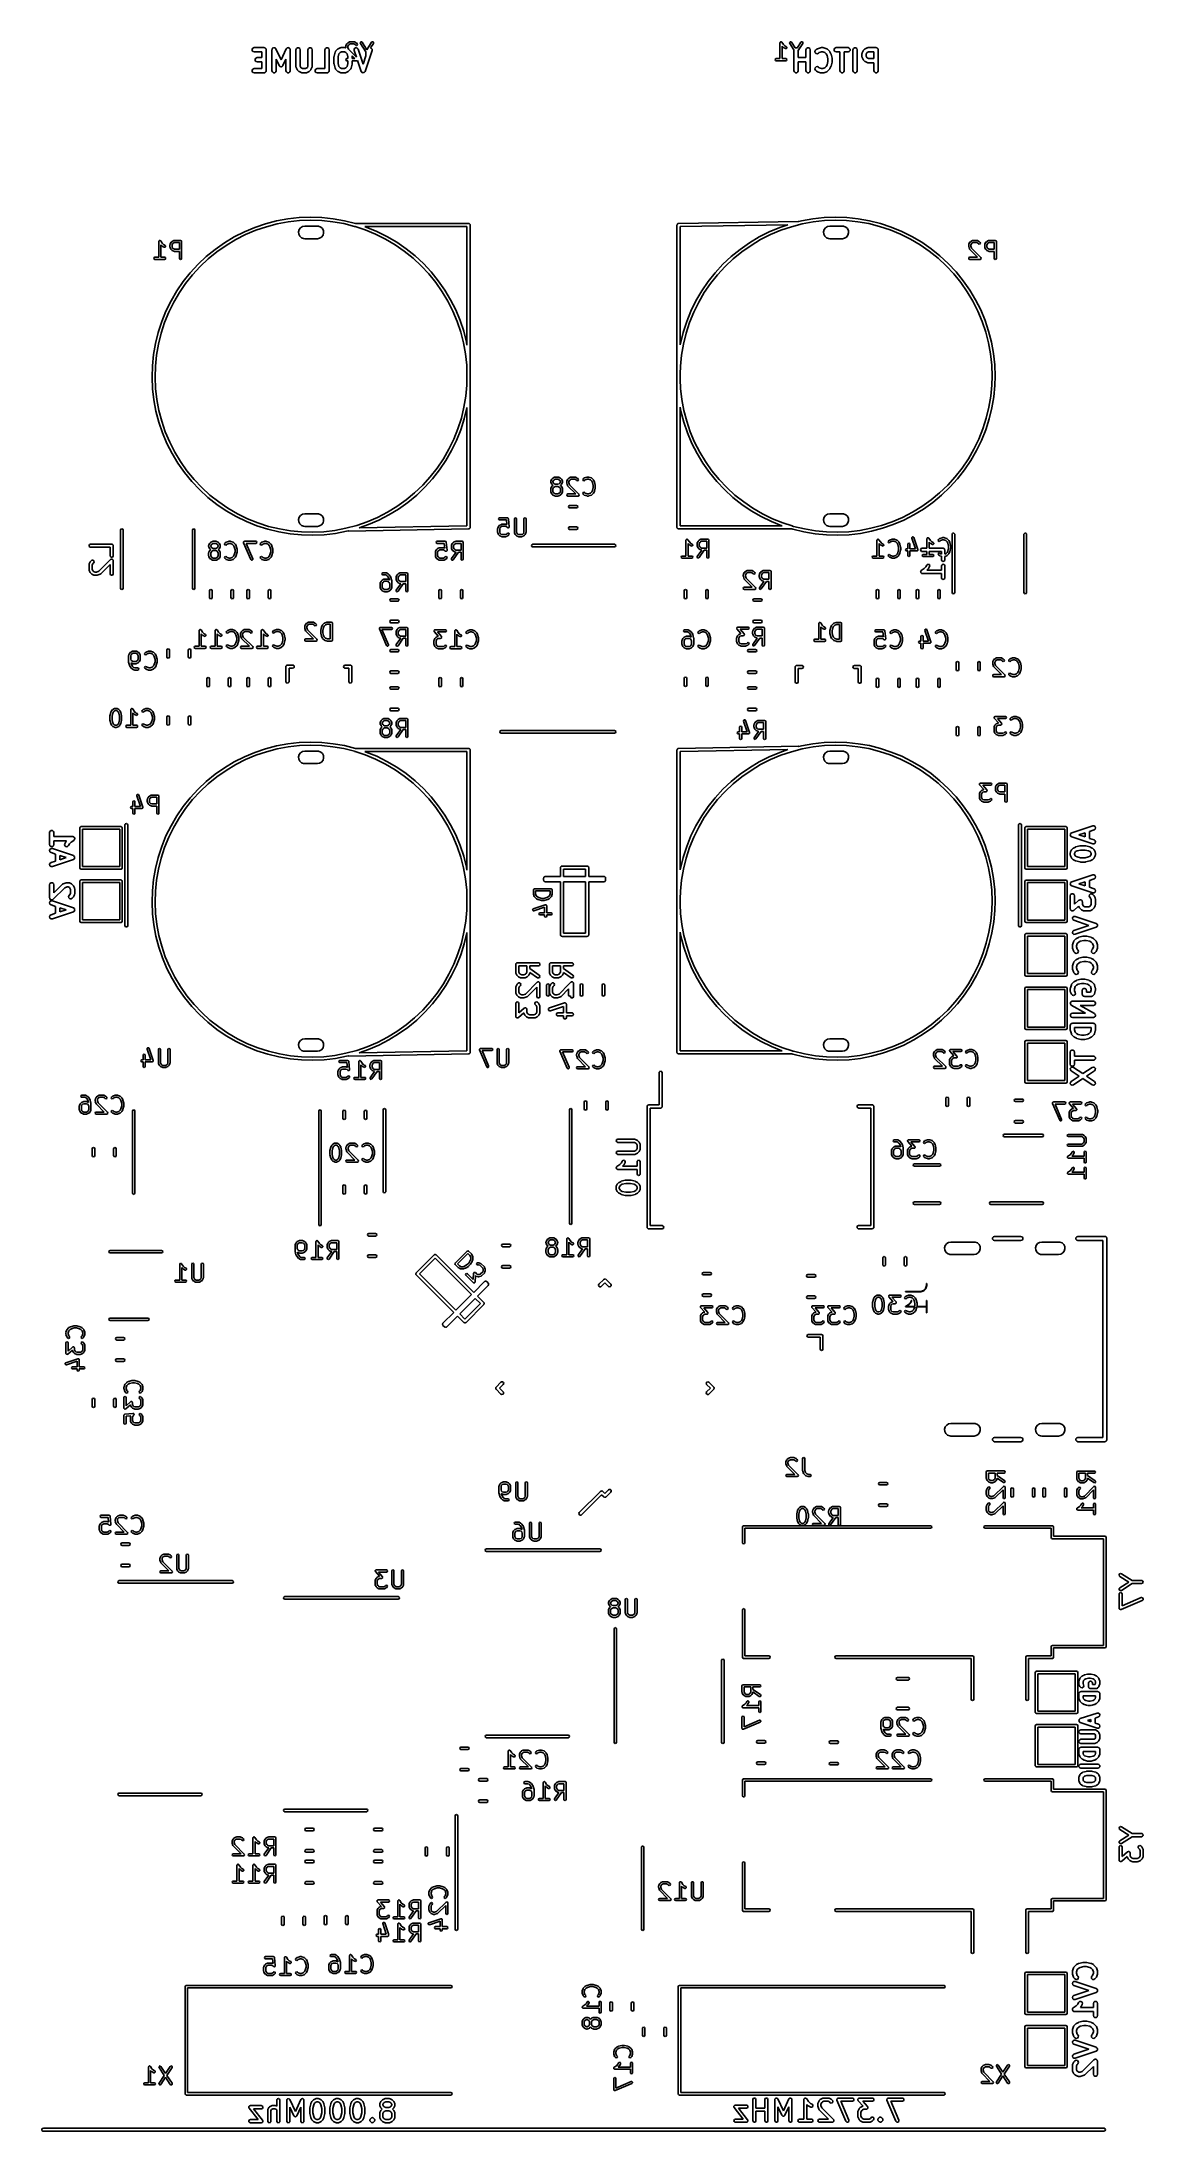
# Model space of a CAD drawing. Extents: x 0.03 to 2.09, y 0.22 to 4.14.
import ezdxf

# ---------------------------------------------------------------- set-up
doc = ezdxf.new("R2010")
doc.units = 0
doc.header["$MEASUREMENT"] = 0
doc.layers.add('BLACK', color=7, linetype='CONTINUOUS')

msp = doc.modelspace()

# ---------------------------------------------------------------- linework, layer by layer
at = {"layer": 'BLACK', "linetype": 'CONTINUOUS'}
for p, q in [((0.42089, 4.12711), (0.42232, 4.12908)), ((0.42089, 4.12467), (0.42089, 4.12711)), ((0.42232, 4.12271), (0.42089, 4.12467)), ((0.42232, 4.12908), (0.424634, 4.12983)), ((0.424634, 4.12195), (0.42232, 4.12271)), ((0.424634, 4.12983), (0.443382, 4.12983)), ((0.439445, 4.12195), (0.424634, 4.12195)), ((0.439445, 4.11108), (0.439445, 4.12195)), ((0.443382, 4.12983), (0.443975, 4.12963)), ((0.443975, 4.12963), (0.444599, 4.12963)), ((0.444599, 4.12963), (0.445103, 4.12927)), ((0.445103, 4.12927), (0.445696, 4.12908)), ((0.445696, 4.12908), (0.446063, 4.12857)), ((0.446063, 4.12857), (0.446567, 4.1282)), ((0.446567, 4.1282), (0.44676, 4.12761)), ((0.44676, 4.12761), (0.447126, 4.12711)), ((0.447126, 4.12711), (0.447126, 4.12648)), ((0.447126, 4.12648), (0.447319, 4.12589)), ((0.447319, 4.12589), (0.447319, 4.08652)), ((0.458193, 4.12589), (0.458312, 4.12626)), ((0.458193, 4.08652), (0.458193, 4.12589)), ((0.458265, 4.12664), (0.45868, 4.12739)), ((0.458312, 4.12626), (0.458265, 4.12664)), ((0.45868, 4.12739), (0.458945, 4.1282)), ((0.458945, 4.1282), (0.459257, 4.12843)), ((0.459257, 4.12843), (0.459444, 4.12877)), ((0.459444, 4.12877), (0.46022, 4.12913)), ((0.46022, 4.12913), (0.460913, 4.12963)), ((0.460913, 4.12963), (0.461299, 4.12963)), ((0.461299, 4.12963), (0.461649, 4.1298)), ((0.461649, 4.1298), (0.46249, 4.12963)), ((0.46249, 4.12963), (0.463346, 4.12963)), ((0.463346, 4.12963), (0.463659, 4.12941)), ((0.463659, 4.12941), (0.464037, 4.12933)), ((0.464037, 4.12933), (0.464622, 4.12871)), ((0.464622, 4.12871), (0.465315, 4.1282)), ((0.465315, 4.1282), (0.465434, 4.12784)), ((0.465434, 4.12784), (0.465697, 4.12756)), ((0.465697, 4.12756), (0.475253, 4.10708)), ((0.475253, 4.10708), (0.484809, 4.12756)), ((0.484809, 4.12756), (0.485072, 4.12784)), ((0.485072, 4.12784), (0.485191, 4.1282)), ((0.485191, 4.1282), (0.485884, 4.12871)), ((0.485884, 4.12871), (0.486469, 4.12933)), ((0.486469, 4.12933), (0.486848, 4.12941)), ((0.486848, 4.12941), (0.48716, 4.12963)), ((0.48716, 4.12963), (0.488016, 4.12963)), ((0.488016, 4.12963), (0.488857, 4.1298)), ((0.488857, 4.1298), (0.489207, 4.12963)), ((0.489207, 4.12963), (0.489593, 4.12963)), ((0.489593, 4.12963), (0.490286, 4.12913)), ((0.490286, 4.12913), (0.491062, 4.12877)), ((0.491062, 4.12877), (0.491249, 4.12843)), ((0.491249, 4.12843), (0.491562, 4.1282)), ((0.491562, 4.1282), (0.491826, 4.12739)), ((0.491826, 4.12739), (0.492241, 4.12664)), ((0.492241, 4.12664), (0.492194, 4.12626)), ((0.492194, 4.12626), (0.492313, 4.12589)), ((0.492313, 4.12589), (0.492313, 4.08652)), ((0.503187, 4.12589), (0.503939, 4.1282)), ((0.503187, 4.09402), (0.503187, 4.12589)), ((0.503939, 4.1282), (0.505907, 4.12963)), ((0.505907, 4.12963), (0.508341, 4.12963)), ((0.508341, 4.12963), (0.510309, 4.1282)), ((0.510309, 4.1282), (0.511061, 4.12589)), ((0.511061, 4.12589), (0.511061, 4.09495)), ((0.525684, 4.12589), (0.526436, 4.1282)), ((0.525684, 4.09495), (0.525684, 4.12589)), ((0.526436, 4.1282), (0.528405, 4.12963)), ((0.528405, 4.12963), (0.530838, 4.12963)), ((0.530838, 4.12963), (0.532806, 4.1282)), ((0.532806, 4.1282), (0.533558, 4.12589)), ((0.533558, 4.12589), (0.533558, 4.09402)), ((0.557555, 4.12589), (0.558307, 4.1282)), ((0.557555, 4.09046), (0.557555, 4.12589)), ((0.558307, 4.1282), (0.560276, 4.12963)), ((0.560276, 4.12963), (0.562709, 4.12963)), ((0.562709, 4.12963), (0.564677, 4.1282)), ((0.564677, 4.1282), (0.565429, 4.12589)), ((0.565429, 4.12589), (0.565429, 4.08652)), ((0.574428, 4.11277), (0.57458, 4.11323)), ((0.574546, 4.11372), (0.576421, 4.12122)), ((0.57458, 4.11323), (0.574546, 4.11372)), ((0.576421, 4.12122), (0.576978, 4.12211)), ((0.576978, 4.12211), (0.577456, 4.12305)), ((0.577456, 4.12305), (0.581206, 4.1268)), ((0.581206, 4.1268), (0.581774, 4.12709)), ((0.581774, 4.12709), (0.582229, 4.12754)), ((0.582229, 4.12754), (0.585978, 4.12941)), ((0.583795, 4.11825), (0.582302, 4.11228)), ((0.586322, 4.12078), (0.583795, 4.11825)), ((0.585978, 4.12941), (0.586876, 4.12955)), ((0.588668, 4.12195), (0.586322, 4.12078)), ((0.586876, 4.12955), (0.587739, 4.12983)), ((0.587739, 4.12983), (0.595238, 4.12983)), ((0.594309, 4.12195), (0.588668, 4.12195)), ((0.596655, 4.12078), (0.594309, 4.12195)), ((0.595238, 4.12983), (0.596101, 4.12955)), ((0.596101, 4.12955), (0.596776, 4.12945)), ((0.599182, 4.11825), (0.596655, 4.12078)), ((0.596656, 4.1328), (0.596832, 4.13323)), ((0.596656, 4.1298), (0.596656, 4.1328)), ((0.59678, 4.1295), (0.596656, 4.1298)), ((0.596776, 4.12945), (0.59678, 4.1295)), ((0.596832, 4.13323), (0.596864, 4.13368)), ((0.596864, 4.13368), (0.598364, 4.13668)), ((0.598364, 4.13668), (0.598609, 4.1369)), ((0.598609, 4.1369), (0.598733, 4.1372)), ((0.598733, 4.1372), (0.600232, 4.1387)), ((0.600675, 4.11228), (0.599182, 4.11825)), ((0.600232, 4.1387), (0.600532, 4.13882)), ((0.600532, 4.13882), (0.600744, 4.13906)), ((0.601742, 4.13464), (0.600593, 4.13234)), ((0.600593, 4.13234), (0.600593, 4.13012)), ((0.600593, 4.13012), (0.601687, 4.12684)), ((0.600744, 4.13906), (0.603744, 4.14056)), ((0.601687, 4.12684), (0.601771, 4.1268)), ((0.602791, 4.13569), (0.601742, 4.13464)), ((0.601771, 4.1268), (0.605521, 4.12305)), ((0.605089, 4.13683), (0.602791, 4.13569)), ((0.603744, 4.14056), (0.604201, 4.1406)), ((0.604201, 4.1406), (0.604624, 4.14077)), ((0.604624, 4.14077), (0.612123, 4.14077)), ((0.611658, 4.13683), (0.605089, 4.13683)), ((0.605521, 4.12305), (0.605893, 4.12232)), ((0.605893, 4.12232), (0.616405, 4.11181)), ((0.61337, 4.10928), (0.608267, 4.11438)), ((0.608267, 4.11438), (0.608431, 4.11372)), ((0.608431, 4.11372), (0.608397, 4.11323)), ((0.608397, 4.11323), (0.608549, 4.11277)), ((0.613957, 4.13569), (0.611658, 4.13683)), ((0.612107, 4.12708), (0.613522, 4.12906)), ((0.612126, 4.12465), (0.612107, 4.12708)), ((0.612123, 4.14077), (0.612546, 4.1406)), ((0.616405, 4.11181), (0.612126, 4.12465)), ((0.612546, 4.1406), (0.613004, 4.14056)), ((0.613004, 4.14056), (0.616003, 4.13906)), ((0.613522, 4.12906), (0.615831, 4.12983)), ((0.615231, 4.13441), (0.613957, 4.13569)), ((0.616623, 4.13383), (0.615231, 4.13441)), ((0.615831, 4.12983), (0.61815, 4.12909)), ((0.616003, 4.13906), (0.616215, 4.13882)), ((0.616215, 4.13882), (0.616515, 4.1387)), ((0.616515, 4.1387), (0.618015, 4.1372)), ((0.618015, 4.13441), (0.616623, 4.13383)), ((0.618015, 4.1372), (0.618591, 4.1358)), ((0.618591, 4.1358), (0.618015, 4.13441)), ((0.61815, 4.12909), (0.619595, 4.12714)), ((0.619595, 4.12714), (0.628984, 4.09897)), ((0.6237, 4.13923), (0.624565, 4.14046)), ((0.623961, 4.13775), (0.6237, 4.13923)), ((0.634152, 4.12173), (0.623961, 4.13775)), ((0.624565, 4.14046), (0.626048, 4.14072)), ((0.626048, 4.14072), (0.627282, 4.13986)), ((0.627282, 4.13986), (0.63612, 4.12597)), ((0.628984, 4.09897), (0.634152, 4.11447)), ((0.645842, 4.12465), (0.632719, 4.08528)), ((0.634152, 4.11447), (0.634152, 4.12173)), ((0.63612, 4.12597), (0.644958, 4.13986)), ((0.64828, 4.13775), (0.643047, 4.12952)), ((0.643047, 4.12952), (0.644445, 4.12906)), ((0.644445, 4.12906), (0.645861, 4.12708)), ((0.644958, 4.13986), (0.646192, 4.14072)), ((0.645861, 4.12708), (0.645842, 4.12465)), ((0.646192, 4.14072), (0.647676, 4.14046)), ((0.647676, 4.14046), (0.64854, 4.13923)), ((0.64854, 4.13923), (0.64828, 4.13775)), ((1.41066, 4.1388), (1.41073, 4.13899)), ((1.41066, 4.10928), (1.41066, 4.1388)), ((1.41069, 4.13919), (1.41101, 4.13967)), ((1.41073, 4.13899), (1.41069, 4.13919)), ((1.41101, 4.13967), (1.41123, 4.14019)), ((1.41123, 4.14019), (1.41142, 4.14027)), ((1.41142, 4.14027), (1.41153, 4.14044)), ((1.41153, 4.14044), (1.41209, 4.14055)), ((1.41209, 4.14055), (1.41262, 4.14077)), ((1.41262, 4.14077), (1.41281, 4.14069)), ((1.41281, 4.14069), (1.41301, 4.14073)), ((1.41301, 4.14073), (1.41349, 4.14041)), ((1.41349, 4.14041), (1.41402, 4.14019)), ((1.41402, 4.14019), (1.41409, 4.14001)), ((1.41409, 4.14001), (1.41426, 4.13989)), ((1.41426, 4.13989), (1.41715, 4.13556)), ((1.41723, 4.12991), (1.41459, 4.13255)), ((1.41459, 4.13255), (1.41459, 4.10928)), ((1.41715, 4.13556), (1.41979, 4.13292)), ((1.41753, 4.12979), (1.41723, 4.12991)), ((1.41774, 4.12954), (1.41753, 4.12979)), ((1.42074, 4.12804), (1.41774, 4.12954)), ((1.41979, 4.13292), (1.4225, 4.13156)), ((1.42225, 4.12794), (1.42074, 4.12804)), ((1.42338, 4.12892), (1.42225, 4.12794)), ((1.4225, 4.13156), (1.42349, 4.13043)), ((1.42349, 4.13043), (1.42338, 4.12892)), ((1.4287, 4.13923), (1.42956, 4.14046)), ((1.42896, 4.13775), (1.4287, 4.13923)), ((1.43682, 4.1254), (1.42896, 4.13775)), ((1.42956, 4.14046), (1.43105, 4.14072)), ((1.43105, 4.14072), (1.43228, 4.13986)), ((1.43228, 4.13986), (1.43903, 4.12926)), ((1.43682, 4.08652), (1.43682, 4.1254)), ((1.43903, 4.12926), (1.43954, 4.12963)), ((1.43954, 4.12963), (1.44197, 4.12963)), ((1.44197, 4.12963), (1.44298, 4.1289)), ((1.44298, 4.1289), (1.44996, 4.13986)), ((1.45328, 4.13775), (1.44469, 4.12426)), ((1.44469, 4.12426), (1.44469, 4.11108)), ((1.44996, 4.13986), (1.45119, 4.14072)), ((1.45119, 4.14072), (1.45268, 4.14046)), ((1.45268, 4.14046), (1.45354, 4.13923)), ((1.45354, 4.13923), (1.45328, 4.13775)), ((1.45932, 4.12589), (1.46007, 4.1282)), ((1.45932, 4.11108), (1.45932, 4.12589)), ((1.46007, 4.1282), (1.46204, 4.12963)), ((1.46204, 4.12963), (1.46447, 4.12963)), ((1.46447, 4.12963), (1.46644, 4.1282)), ((1.46644, 4.1282), (1.46719, 4.12589)), ((1.46719, 4.12589), (1.46719, 4.08652)), ((1.47624, 4.12276), (1.47734, 4.12492)), ((1.47662, 4.12035), (1.47624, 4.12276)), ((1.47834, 4.11863), (1.47662, 4.12035)), ((1.47734, 4.12492), (1.47922, 4.1268)), ((1.48074, 4.11825), (1.47834, 4.11863)), ((1.47922, 4.1268), (1.48003, 4.12721)), ((1.48003, 4.12721), (1.48076, 4.12775)), ((1.48291, 4.11936), (1.48074, 4.11825)), ((1.48076, 4.12775), (1.48638, 4.12963)), ((1.48413, 4.12057), (1.48291, 4.11936)), ((1.48827, 4.12195), (1.48413, 4.12057)), ((1.48638, 4.12963), (1.48702, 4.12963)), ((1.48702, 4.12963), (1.48763, 4.12983)), ((1.48763, 4.12983), (1.49138, 4.12983)), ((1.49074, 4.12195), (1.48827, 4.12195)), ((1.49487, 4.12057), (1.49074, 4.12195)), ((1.49138, 4.12983), (1.49198, 4.12963)), ((1.49198, 4.12963), (1.49262, 4.12963)), ((1.49262, 4.12963), (1.49825, 4.12775)), ((1.49751, 4.11793), (1.49487, 4.12057)), ((1.49891, 4.11514), (1.49751, 4.11793)), ((1.49825, 4.12775), (1.49898, 4.12721)), ((1.50056, 4.10853), (1.49891, 4.11514)), ((1.49898, 4.12721), (1.49978, 4.1268)), ((1.49978, 4.1268), (1.50353, 4.12305)), ((1.50353, 4.12305), (1.50382, 4.12248)), ((1.50382, 4.12248), (1.50427, 4.12203)), ((1.50427, 4.12203), (1.50615, 4.11828)), ((1.50615, 4.11828), (1.50621, 4.11784)), ((1.50621, 4.11784), (1.50644, 4.11747)), ((1.50644, 4.11747), (1.50832, 4.10997)), ((1.512, 4.12711), (1.51343, 4.12908)), ((1.512, 4.12467), (1.512, 4.12711)), ((1.51343, 4.12271), (1.512, 4.12467)), ((1.51343, 4.12908), (1.51575, 4.12983)), ((1.51575, 4.12195), (1.51343, 4.12271)), ((1.51575, 4.12983), (1.53825, 4.12983)), ((1.52306, 4.12195), (1.51575, 4.12195)), ((1.52306, 4.08652), (1.52306, 4.12195)), ((1.53825, 4.12195), (1.53093, 4.12195)), ((1.53093, 4.12195), (1.53093, 4.08652)), ((1.53825, 4.12983), (1.54056, 4.12908)), ((1.54056, 4.12271), (1.53825, 4.12195)), ((1.54056, 4.12908), (1.54199, 4.12711)), ((1.54199, 4.12467), (1.54056, 4.12271)), ((1.54199, 4.12711), (1.54199, 4.12467)), ((1.54743, 4.12589), (1.54818, 4.1282)), ((1.54743, 4.08652), (1.54743, 4.12589)), ((1.54818, 4.1282), (1.55015, 4.12963)), ((1.55015, 4.12963), (1.55259, 4.12963)), ((1.55259, 4.12963), (1.55455, 4.1282)), ((1.55455, 4.1282), (1.55531, 4.12589)), ((1.55531, 4.12589), (1.55531, 4.08652)), ((1.5643, 4.11839), (1.56458, 4.11925)), ((1.5643, 4.11277), (1.5643, 4.11839)), ((1.56458, 4.11925), (1.56472, 4.12015)), ((1.56472, 4.12015), (1.56659, 4.1239)), ((1.56659, 4.1239), (1.56704, 4.12436)), ((1.56704, 4.12436), (1.56733, 4.12492)), ((1.56733, 4.12492), (1.56921, 4.1268)), ((1.56921, 4.1268), (1.56978, 4.12709)), ((1.56978, 4.12709), (1.57023, 4.12754)), ((1.57023, 4.12754), (1.57398, 4.12941)), ((1.57335, 4.11981), (1.57218, 4.11746)), ((1.57218, 4.11746), (1.57218, 4.1137)), ((1.57218, 4.1137), (1.57335, 4.11135)), ((1.57432, 4.12078), (1.57335, 4.11981)), ((1.57398, 4.12941), (1.57488, 4.12955)), ((1.57667, 4.12195), (1.57432, 4.12078)), ((1.57488, 4.12955), (1.57574, 4.12983)), ((1.57574, 4.12983), (1.59074, 4.12983)), ((1.5868, 4.12195), (1.57667, 4.12195)), ((1.5868, 4.10921), (1.5868, 4.12195)), ((1.59074, 4.12983), (1.59133, 4.12963)), ((1.59133, 4.12963), (1.59196, 4.12963)), ((1.59196, 4.12963), (1.59246, 4.12927)), ((1.59246, 4.12927), (1.59305, 4.12908)), ((1.59305, 4.12908), (1.59342, 4.12857)), ((1.59342, 4.12857), (1.59392, 4.1282)), ((1.59392, 4.1282), (1.59412, 4.12761)), ((1.59412, 4.12761), (1.59448, 4.12711)), ((1.59448, 4.12711), (1.59448, 4.12648)), ((1.59448, 4.12648), (1.59468, 4.12589)), ((1.59468, 4.12589), (1.59468, 4.08652)), ((0.42089, 4.08774), (0.42232, 4.08971)), ((0.42089, 4.0853), (0.42089, 4.08774)), ((0.42232, 4.08334), (0.42089, 4.0853)), ((0.42232, 4.08971), (0.424634, 4.09046)), ((0.424634, 4.08258), (0.42232, 4.08334)), ((0.424634, 4.09046), (0.439445, 4.09046)), ((0.443382, 4.08258), (0.424634, 4.08258)), ((0.426514, 4.10836), (0.427945, 4.11033)), ((0.426514, 4.10593), (0.426514, 4.10836)), ((0.427945, 4.10396), (0.426514, 4.10593)), ((0.427945, 4.11033), (0.430259, 4.11108)), ((0.430259, 4.10321), (0.427945, 4.10396)), ((0.430259, 4.11108), (0.439445, 4.11108)), ((0.439445, 4.10321), (0.430259, 4.10321)), ((0.439445, 4.09046), (0.439445, 4.10321)), ((0.443975, 4.08278), (0.443382, 4.08258)), ((0.444599, 4.08278), (0.443975, 4.08278)), ((0.445103, 4.08314), (0.444599, 4.08278)), ((0.445696, 4.08334), (0.445103, 4.08314)), ((0.446063, 4.08384), (0.445696, 4.08334)), ((0.446567, 4.08421), (0.446063, 4.08384)), ((0.44676, 4.0848), (0.446567, 4.08421)), ((0.447126, 4.0853), (0.44676, 4.0848)), ((0.447319, 4.08652), (0.447126, 4.08593)), ((0.447126, 4.08593), (0.447126, 4.0853)), ((0.458945, 4.08421), (0.458193, 4.08652)), ((0.460913, 4.08278), (0.458945, 4.08421)), ((0.463346, 4.08278), (0.460913, 4.08278)), ((0.465315, 4.08421), (0.463346, 4.08278)), ((0.466067, 4.08652), (0.465315, 4.08421)), ((0.471685, 4.0961), (0.466067, 4.10814)), ((0.466067, 4.10814), (0.466067, 4.08652)), ((0.472201, 4.09555), (0.471685, 4.0961)), ((0.472567, 4.09489), (0.472201, 4.09555)), ((0.473011, 4.09468), (0.472567, 4.09489)), ((0.473345, 4.09433), (0.473011, 4.09468)), ((0.474087, 4.09418), (0.473345, 4.09433)), ((0.474772, 4.09386), (0.474087, 4.09418)), ((0.475253, 4.09395), (0.474772, 4.09386)), ((0.475734, 4.09386), (0.475253, 4.09395)), ((0.476419, 4.09418), (0.475734, 4.09386)), ((0.477161, 4.09433), (0.476419, 4.09418)), ((0.477495, 4.09468), (0.477161, 4.09433)), ((0.477939, 4.09489), (0.477495, 4.09468)), ((0.478305, 4.09555), (0.477939, 4.09489)), ((0.478821, 4.0961), (0.478305, 4.09555)), ((0.484439, 4.10814), (0.478821, 4.0961)), ((0.484439, 4.08652), (0.484439, 4.10814)), ((0.485191, 4.08421), (0.484439, 4.08652)), ((0.48716, 4.08278), (0.485191, 4.08421)), ((0.489593, 4.08278), (0.48716, 4.08278)), ((0.491562, 4.08421), (0.489593, 4.08278)), ((0.492313, 4.08652), (0.491562, 4.08421)), ((0.503468, 4.09316), (0.503187, 4.09402)), ((0.503603, 4.09226), (0.503468, 4.09316)), ((0.505477, 4.08851), (0.503603, 4.09226)), ((0.505925, 4.08805), (0.505477, 4.08851)), ((0.506215, 4.08749), (0.505925, 4.08805)), ((0.50809, 4.08561), (0.506215, 4.08749)), ((0.508658, 4.08532), (0.50809, 4.08561)), ((0.509113, 4.08487), (0.508658, 4.08532)), ((0.512862, 4.083), (0.509113, 4.08487)), ((0.511061, 4.09495), (0.512235, 4.0926)), ((0.512235, 4.0926), (0.513206, 4.09163)), ((0.51376, 4.08286), (0.512862, 4.083)), ((0.513206, 4.09163), (0.515553, 4.09046)), ((0.514623, 4.08258), (0.51376, 4.08286)), ((0.522122, 4.08258), (0.514623, 4.08258)), ((0.515553, 4.09046), (0.521193, 4.09046)), ((0.521193, 4.09046), (0.52354, 4.09163)), ((0.522985, 4.08286), (0.522122, 4.08258)), ((0.523883, 4.083), (0.522985, 4.08286)), ((0.52354, 4.09163), (0.524511, 4.0926)), ((0.527632, 4.08487), (0.523883, 4.083)), ((0.524511, 4.0926), (0.525684, 4.09495)), ((0.528087, 4.08532), (0.527632, 4.08487)), ((0.528656, 4.08561), (0.528087, 4.08532)), ((0.53053, 4.08749), (0.528656, 4.08561)), ((0.53082, 4.08805), (0.53053, 4.08749)), ((0.531268, 4.08851), (0.53082, 4.08805)), ((0.533143, 4.09226), (0.531268, 4.08851)), ((0.533278, 4.09316), (0.533143, 4.09226)), ((0.533558, 4.09402), (0.533278, 4.09316)), ((0.539, 4.08774), (0.540431, 4.08971)), ((0.539, 4.0853), (0.539, 4.08774)), ((0.540431, 4.08334), (0.539, 4.0853)), ((0.540431, 4.08971), (0.542745, 4.09046)), ((0.542745, 4.08258), (0.540431, 4.08334)), ((0.542745, 4.09046), (0.557555, 4.09046)), ((0.561492, 4.08258), (0.542745, 4.08258)), ((0.562085, 4.08278), (0.561492, 4.08258)), ((0.562709, 4.08278), (0.562085, 4.08278)), ((0.563213, 4.08314), (0.562709, 4.08278)), ((0.563806, 4.08334), (0.563213, 4.08314)), ((0.564173, 4.08384), (0.563806, 4.08334)), ((0.564677, 4.08421), (0.564173, 4.08384)), ((0.56487, 4.0848), (0.564677, 4.08421)), ((0.565237, 4.0853), (0.56487, 4.0848)), ((0.565429, 4.08652), (0.565237, 4.08593)), ((0.565237, 4.08593), (0.565237, 4.0853)), ((0.574428, 4.09964), (0.574428, 4.11277)), ((0.57458, 4.09918), (0.574428, 4.09964)), ((0.574546, 4.09869), (0.57458, 4.09918)), ((0.576421, 4.09119), (0.574546, 4.09869)), ((0.576978, 4.0903), (0.576421, 4.09119)), ((0.577456, 4.08936), (0.576978, 4.0903)), ((0.581206, 4.08561), (0.577456, 4.08936)), ((0.581774, 4.08532), (0.581206, 4.08561)), ((0.582229, 4.08487), (0.581774, 4.08532)), ((0.585978, 4.083), (0.582229, 4.08487)), ((0.582302, 4.11228), (0.582302, 4.10013)), ((0.582302, 4.10013), (0.583795, 4.09416)), ((0.583795, 4.09416), (0.586322, 4.09163)), ((0.586876, 4.08286), (0.585978, 4.083)), ((0.586322, 4.09163), (0.588668, 4.09046)), ((0.587739, 4.08258), (0.586876, 4.08286)), ((0.595238, 4.08258), (0.587739, 4.08258)), ((0.588668, 4.09046), (0.594309, 4.09046)), ((0.594309, 4.09046), (0.596655, 4.09163)), ((0.596101, 4.08286), (0.595238, 4.08258)), ((0.596999, 4.083), (0.596101, 4.08286)), ((0.596655, 4.09163), (0.599182, 4.09416)), ((0.596656, 4.10731), (0.597233, 4.1087)), ((0.597233, 4.10591), (0.596656, 4.10731)), ((0.600748, 4.08487), (0.596999, 4.083)), ((0.597233, 4.1087), (0.598625, 4.10928)), ((0.598625, 4.10534), (0.597233, 4.10591)), ((0.598625, 4.10928), (0.600675, 4.10928)), ((0.600675, 4.10534), (0.598625, 4.10534)), ((0.599182, 4.09416), (0.600675, 4.10013)), ((0.600675, 4.10928), (0.600675, 4.11228)), ((0.600675, 4.10013), (0.600675, 4.10534)), ((0.601203, 4.08532), (0.600748, 4.08487)), ((0.601771, 4.08561), (0.601203, 4.08532)), ((0.605521, 4.08936), (0.601771, 4.08561)), ((0.605999, 4.0903), (0.605521, 4.08936)), ((0.606557, 4.09119), (0.605999, 4.0903)), ((0.608431, 4.09869), (0.606557, 4.09119)), ((0.608549, 4.09964), (0.608397, 4.09918)), ((0.608397, 4.09918), (0.608431, 4.09869)), ((0.608549, 4.11277), (0.608549, 4.10928)), ((0.608549, 4.10928), (0.61337, 4.10928)), ((0.618122, 4.10534), (0.608549, 4.10534)), ((0.608549, 4.10534), (0.608549, 4.09964)), ((0.618508, 4.1055), (0.618122, 4.10534)), ((0.625249, 4.08528), (0.618508, 4.1055)), ((0.625954, 4.08432), (0.625249, 4.08528)), ((0.626646, 4.08335), (0.625954, 4.08432)), ((0.626675, 4.08334), (0.626646, 4.08335)), ((0.626694, 4.08332), (0.626675, 4.08334)), ((0.627826, 4.08296), (0.626694, 4.08332)), ((0.628954, 4.08258), (0.627826, 4.08296)), ((0.628984, 4.08259), (0.628954, 4.08258)), ((0.629014, 4.08258), (0.628984, 4.08259)), ((0.630139, 4.08296), (0.629014, 4.08258)), ((0.631274, 4.08332), (0.630139, 4.08296)), ((0.631292, 4.08334), (0.631274, 4.08332)), ((0.631322, 4.08335), (0.631292, 4.08334)), ((0.632013, 4.08432), (0.631322, 4.08335)), ((0.632719, 4.08528), (0.632013, 4.08432)), ((1.40166, 4.10731), (1.40223, 4.1087)), ((1.40223, 4.10591), (1.40166, 4.10731)), ((1.40223, 4.1087), (1.40362, 4.10928)), ((1.40362, 4.10534), (1.40223, 4.10591)), ((1.40362, 4.10928), (1.41066, 4.10928)), ((1.42162, 4.10534), (1.40362, 4.10534)), ((1.41459, 4.10928), (1.42162, 4.10928)), ((1.42162, 4.10928), (1.42301, 4.1087)), ((1.42301, 4.10591), (1.42162, 4.10534)), ((1.42301, 4.1087), (1.42359, 4.10731)), ((1.42359, 4.10731), (1.42301, 4.10591)), ((1.43757, 4.08421), (1.43682, 4.08652)), ((1.43954, 4.08278), (1.43757, 4.08421)), ((1.44197, 4.08278), (1.43954, 4.08278)), ((1.44394, 4.08421), (1.44197, 4.08278)), ((1.44469, 4.08652), (1.44394, 4.08421)), ((1.44469, 4.11108), (1.45932, 4.11108)), ((1.45932, 4.10321), (1.44469, 4.10321)), ((1.44469, 4.10321), (1.44469, 4.08652)), ((1.45932, 4.08652), (1.45932, 4.10321)), ((1.46007, 4.08421), (1.45932, 4.08652)), ((1.46204, 4.08278), (1.46007, 4.08421)), ((1.46447, 4.08278), (1.46204, 4.08278)), ((1.46644, 4.08421), (1.46447, 4.08278)), ((1.46719, 4.08652), (1.46644, 4.08421)), ((1.47624, 4.08965), (1.47662, 4.09206)), ((1.47734, 4.08749), (1.47624, 4.08965)), ((1.47662, 4.09206), (1.47834, 4.09378)), ((1.47922, 4.08561), (1.47734, 4.08749)), ((1.47834, 4.09378), (1.48074, 4.09416)), ((1.48003, 4.0852), (1.47922, 4.08561)), ((1.48076, 4.08466), (1.48003, 4.0852)), ((1.48074, 4.09416), (1.48291, 4.09305)), ((1.48638, 4.08279), (1.48076, 4.08466)), ((1.48291, 4.09305), (1.48413, 4.09184)), ((1.48413, 4.09184), (1.48827, 4.09046)), ((1.48702, 4.08278), (1.48638, 4.08279)), ((1.48763, 4.08258), (1.48702, 4.08278)), ((1.49138, 4.08258), (1.48763, 4.08258)), ((1.48827, 4.09046), (1.49074, 4.09046)), ((1.49074, 4.09046), (1.49487, 4.09184)), ((1.49198, 4.08278), (1.49138, 4.08258)), ((1.49262, 4.08279), (1.49198, 4.08278)), ((1.49825, 4.08466), (1.49262, 4.08279)), ((1.49487, 4.09184), (1.49751, 4.09448)), ((1.49751, 4.09448), (1.49891, 4.09727)), ((1.49898, 4.0852), (1.49825, 4.08466)), ((1.49891, 4.09727), (1.50056, 4.10388)), ((1.49978, 4.08561), (1.49898, 4.0852)), ((1.50353, 4.08936), (1.49978, 4.08561)), ((1.50056, 4.10388), (1.50056, 4.10853)), ((1.50382, 4.08993), (1.50353, 4.08936)), ((1.50427, 4.09038), (1.50382, 4.08993)), ((1.50615, 4.09413), (1.50427, 4.09038)), ((1.50621, 4.09457), (1.50615, 4.09413)), ((1.50644, 4.09494), (1.50621, 4.09457)), ((1.50832, 4.10244), (1.50644, 4.09494)), ((1.50832, 4.10997), (1.50828, 4.10948)), ((1.50828, 4.10948), (1.50844, 4.10902)), ((1.50844, 4.10339), (1.50828, 4.10293)), ((1.50828, 4.10293), (1.50832, 4.10244)), ((1.50844, 4.10902), (1.50844, 4.10339)), ((1.52381, 4.08421), (1.52306, 4.08652)), ((1.52578, 4.08278), (1.52381, 4.08421)), ((1.52821, 4.08278), (1.52578, 4.08278)), ((1.53018, 4.08421), (1.52821, 4.08278)), ((1.53093, 4.08652), (1.53018, 4.08421)), ((1.54818, 4.08421), (1.54743, 4.08652)), ((1.55015, 4.08278), (1.54818, 4.08421)), ((1.55259, 4.08278), (1.55015, 4.08278)), ((1.55455, 4.08421), (1.55259, 4.08278)), ((1.55531, 4.08652), (1.55455, 4.08421)), ((1.56458, 4.1119), (1.5643, 4.11277)), ((1.56472, 4.11101), (1.56458, 4.1119)), ((1.56659, 4.10726), (1.56472, 4.11101)), ((1.56704, 4.1068), (1.56659, 4.10726)), ((1.56733, 4.10623), (1.56704, 4.1068)), ((1.56921, 4.10436), (1.56733, 4.10623)), ((1.56978, 4.10407), (1.56921, 4.10436)), ((1.57023, 4.10362), (1.56978, 4.10407)), ((1.57398, 4.10175), (1.57023, 4.10362)), ((1.57335, 4.11135), (1.57432, 4.11038)), ((1.57488, 4.10161), (1.57398, 4.10175)), ((1.57432, 4.11038), (1.57667, 4.10921)), ((1.57574, 4.10133), (1.57488, 4.10161)), ((1.5868, 4.10133), (1.57574, 4.10133)), ((1.57667, 4.10921), (1.5868, 4.10921)), ((1.5868, 4.08652), (1.5868, 4.10133)), ((1.58755, 4.08421), (1.5868, 4.08652)), ((1.58952, 4.08278), (1.58755, 4.08421)), ((1.59196, 4.08278), (1.58952, 4.08278)), ((1.59392, 4.08421), (1.59196, 4.08278)), ((1.59468, 4.08652), (1.59392, 4.08421)), ((0.446296, 3.79958), (0.466948, 3.80494)), ((0.466948, 3.80494), (0.48793, 3.80881)), ((0.488764, 3.80316), (0.468184, 3.79936)), ((0.48793, 3.80881), (0.509135, 3.81117)), ((0.509563, 3.80547), (0.488764, 3.80316)), ((0.509135, 3.81117), (0.530455, 3.81201)), ((0.530475, 3.8063), (0.509563, 3.80547)), ((0.530455, 3.81201), (0.55178, 3.81132)), ((0.551392, 3.80562), (0.530475, 3.8063)), ((0.572207, 3.80345), (0.551392, 3.80562)), ((0.55178, 3.81132), (0.573001, 3.80911)), ((0.592813, 3.7998), (0.572207, 3.80345)), ((0.573001, 3.80911), (0.59401, 3.80538)), ((0.59401, 3.80538), (0.614578, 3.8002)), ((0.614578, 3.8002), (0.826772, 3.8002)), ((0.826772, 3.8002), (0.827155, 3.80013)), ((0.827155, 3.80013), (0.827284, 3.80015)), ((0.827284, 3.80015), (0.827398, 3.80009)), ((0.827398, 3.80009), (0.827782, 3.80002)), ((0.827782, 3.80002), (0.828369, 3.79953)), ((1.219, 3.7998), (1.21973, 3.79993)), ((1.21973, 3.79993), (1.22042, 3.8002)), ((1.22042, 3.8002), (1.44483, 3.80413)), ((1.44483, 3.80413), (1.44584, 3.80397)), ((1.44584, 3.80397), (1.44624, 3.80365)), ((1.44624, 3.80365), (1.4512, 3.80494)), ((1.4512, 3.80494), (1.47218, 3.80881)), ((1.47302, 3.80316), (1.45244, 3.79936)), ((1.47218, 3.80881), (1.49339, 3.81117)), ((1.49382, 3.80547), (1.47302, 3.80316)), ((1.49339, 3.81117), (1.51471, 3.81201)), ((1.51473, 3.8063), (1.49382, 3.80547)), ((1.51471, 3.81201), (1.53603, 3.81132)), ((1.53564, 3.80562), (1.51473, 3.8063)), ((1.55646, 3.80345), (1.53564, 3.80562)), ((1.53603, 3.81132), (1.55725, 3.80911)), ((1.57707, 3.7998), (1.55646, 3.80345)), ((1.55725, 3.80911), (1.57826, 3.80538)), ((1.57826, 3.80538), (1.59895, 3.80017)), ((1.59895, 3.80017), (1.61921, 3.79348)), ((0.245906, 3.7663), (0.245983, 3.76649)), ((0.245906, 3.73678), (0.245906, 3.7663)), ((0.245944, 3.76669), (0.246263, 3.76717)), ((0.245983, 3.76649), (0.245944, 3.76669)), ((0.246263, 3.76717), (0.246482, 3.76769)), ((0.246482, 3.76769), (0.246669, 3.76777)), ((0.246669, 3.76777), (0.246782, 3.76794)), ((0.246782, 3.76794), (0.247344, 3.76805)), ((0.247344, 3.76805), (0.247874, 3.76827)), ((0.247874, 3.76827), (0.248061, 3.76819)), ((0.248061, 3.76819), (0.24826, 3.76823)), ((0.24826, 3.76823), (0.248736, 3.76791)), ((0.248736, 3.76791), (0.249266, 3.76769)), ((0.249266, 3.76769), (0.249344, 3.76751)), ((0.249344, 3.76751), (0.249512, 3.76739)), ((0.249512, 3.76739), (0.252403, 3.76306)), ((0.252403, 3.76306), (0.255039, 3.76042)), ((0.266903, 3.7603), (0.267078, 3.76073)), ((0.267078, 3.76073), (0.267111, 3.76118)), ((0.267111, 3.76118), (0.268611, 3.76418)), ((0.268611, 3.76418), (0.268855, 3.7644)), ((0.268855, 3.7644), (0.268979, 3.7647)), ((0.268979, 3.7647), (0.270479, 3.7662)), ((0.270479, 3.7662), (0.270778, 3.76632)), ((0.270778, 3.76632), (0.270991, 3.76656)), ((0.271989, 3.76214), (0.27084, 3.75984)), ((0.270991, 3.76656), (0.27399, 3.76806)), ((0.273037, 3.76319), (0.271989, 3.76214)), ((0.275335, 3.76433), (0.273037, 3.76319)), ((0.27399, 3.76806), (0.274447, 3.7681)), ((0.274447, 3.7681), (0.274871, 3.76827)), ((0.274871, 3.76827), (0.286869, 3.76827)), ((0.284901, 3.76433), (0.275335, 3.76433)), ((0.284901, 3.75177), (0.284901, 3.76433)), ((0.286869, 3.76827), (0.288261, 3.76769)), ((0.288261, 3.76769), (0.288838, 3.7663)), ((0.288838, 3.7663), (0.288838, 3.73481)), ((0.351602, 3.75164), (0.369069, 3.76389)), ((0.369069, 3.76389), (0.387368, 3.77487)), ((0.390127, 3.76987), (0.372179, 3.75911)), ((0.387368, 3.77487), (0.406404, 3.7845)), ((0.408799, 3.77932), (0.390127, 3.76987)), ((0.406404, 3.7845), (0.42608, 3.79276)), ((0.428098, 3.78741), (0.408799, 3.77932)), ((0.42608, 3.79276), (0.446296, 3.79958)), ((0.447927, 3.79411), (0.428098, 3.78741)), ((0.468184, 3.79936), (0.447927, 3.79411)), ((0.50793, 3.78462), (0.509133, 3.78877)), ((0.508304, 3.78031), (0.50793, 3.78462)), ((0.510203, 3.77642), (0.508304, 3.78031)), ((0.509133, 3.78877), (0.511751, 3.79221)), ((0.513374, 3.77348), (0.510203, 3.77642)), ((0.511751, 3.79221), (0.515433, 3.79448)), ((0.517391, 3.77188), (0.513374, 3.77348)), ((0.515433, 3.79448), (0.519685, 3.79528)), ((0.519685, 3.77165), (0.517391, 3.77188)), ((0.519685, 3.79528), (0.543307, 3.79528)), ((0.543307, 3.77165), (0.519685, 3.77165)), ((0.543307, 3.79528), (0.545601, 3.79505)), ((0.547559, 3.77245), (0.543307, 3.77165)), ((0.545601, 3.79505), (0.549618, 3.79345)), ((0.551241, 3.77471), (0.547559, 3.77245)), ((0.549618, 3.79345), (0.552789, 3.79051)), ((0.553859, 3.77816), (0.551241, 3.77471)), ((0.552789, 3.79051), (0.554689, 3.78662)), ((0.555062, 3.78231), (0.553859, 3.77816)), ((0.554689, 3.78662), (0.555062, 3.78231)), ((0.612825, 3.79475), (0.592813, 3.7998)), ((0.613163, 3.79447), (0.612825, 3.79475)), ((0.614173, 3.79429), (0.613163, 3.79447)), ((0.614293, 3.79429), (0.614173, 3.79429)), ((0.632981, 3.78813), (0.614293, 3.79429)), ((0.632516, 3.79429), (0.634962, 3.79348)), ((0.823819, 3.79429), (0.632516, 3.79429)), ((0.652337, 3.78017), (0.632981, 3.78813)), ((0.634962, 3.79348), (0.654696, 3.78537)), ((0.671074, 3.77085), (0.652337, 3.78017)), ((0.654696, 3.78537), (0.673798, 3.77587)), ((0.689096, 3.76021), (0.671074, 3.77085)), ((0.673798, 3.77587), (0.692173, 3.76502)), ((0.692173, 3.76502), (0.709725, 3.75289)), ((0.823819, 3.57211), (0.823819, 3.79429)), ((0.828369, 3.79953), (0.829034, 3.79914)), ((0.829034, 3.79914), (0.829125, 3.79889)), ((0.829125, 3.79889), (0.829329, 3.79872)), ((0.829329, 3.79872), (0.829462, 3.79796)), ((0.829462, 3.79796), (0.829724, 3.79724)), ((0.829724, 3.79724), (0.829724, 3.23031)), ((1.21752, 3.79724), (1.21758, 3.79758)), ((1.21752, 3.23031), (1.21752, 3.79724)), ((1.21756, 3.79771), (1.21762, 3.79783)), ((1.21758, 3.79758), (1.21756, 3.79771)), ((1.21762, 3.79783), (1.2177, 3.79825)), ((1.2177, 3.79825), (1.21818, 3.79882)), ((1.21818, 3.79882), (1.21854, 3.79947)), ((1.21854, 3.79947), (1.21881, 3.79958)), ((1.21881, 3.79958), (1.219, 3.7998)), ((1.42554, 3.79789), (1.22343, 3.79434)), ((1.22343, 3.79434), (1.22343, 3.57237)), ((1.33585, 3.75164), (1.35332, 3.76389)), ((1.35332, 3.76389), (1.37162, 3.77487)), ((1.37438, 3.76987), (1.35643, 3.75911)), ((1.37162, 3.77487), (1.39066, 3.7845)), ((1.39305, 3.77932), (1.37438, 3.76987)), ((1.39066, 3.7845), (1.41033, 3.79276)), ((1.41235, 3.78741), (1.39305, 3.77932)), ((1.41033, 3.79276), (1.42554, 3.79789)), ((1.43218, 3.79411), (1.41235, 3.78741)), ((1.45244, 3.79936), (1.43218, 3.79411)), ((1.49218, 3.78462), (1.49339, 3.78877)), ((1.49256, 3.78031), (1.49218, 3.78462)), ((1.49445, 3.77642), (1.49256, 3.78031)), ((1.49339, 3.78877), (1.496, 3.79221)), ((1.49763, 3.77348), (1.49445, 3.77642)), ((1.496, 3.79221), (1.49969, 3.79448)), ((1.50164, 3.77188), (1.49763, 3.77348)), ((1.49969, 3.79448), (1.50394, 3.79528)), ((1.50394, 3.77165), (1.50164, 3.77188)), ((1.50394, 3.79528), (1.52756, 3.79528)), ((1.52756, 3.77165), (1.50394, 3.77165)), ((1.52756, 3.79528), (1.52985, 3.79505)), ((1.53181, 3.77245), (1.52756, 3.77165)), ((1.52985, 3.79505), (1.53387, 3.79345)), ((1.53549, 3.77471), (1.53181, 3.77245)), ((1.53387, 3.79345), (1.53704, 3.79051)), ((1.53811, 3.77816), (1.53549, 3.77471)), ((1.53704, 3.79051), (1.53894, 3.78662)), ((1.53931, 3.78231), (1.53811, 3.77816)), ((1.53894, 3.78662), (1.53931, 3.78231)), ((1.59736, 3.79468), (1.57707, 3.7998)), ((1.61723, 3.78813), (1.59736, 3.79468)), ((1.63659, 3.78017), (1.61723, 3.78813)), ((1.61921, 3.79348), (1.63895, 3.78537)), ((1.65533, 3.77085), (1.63659, 3.78017)), ((1.63895, 3.78537), (1.65805, 3.77587)), ((1.67335, 3.76021), (1.65533, 3.77085)), ((1.65805, 3.77587), (1.67642, 3.76502)), ((1.67642, 3.76502), (1.69398, 3.75289)), ((1.76441, 3.7603), (1.76458, 3.76073)), ((1.76458, 3.76073), (1.76461, 3.76118)), ((1.76461, 3.76118), (1.76611, 3.76418)), ((1.76611, 3.76418), (1.76636, 3.7644)), ((1.76636, 3.7644), (1.76648, 3.7647)), ((1.76648, 3.7647), (1.76798, 3.7662)), ((1.76798, 3.7662), (1.76828, 3.76632)), ((1.76828, 3.76632), (1.76849, 3.76656)), ((1.76949, 3.76214), (1.76834, 3.75984)), ((1.76849, 3.76656), (1.77149, 3.76806)), ((1.77054, 3.76319), (1.76949, 3.76214)), ((1.77284, 3.76433), (1.77054, 3.76319)), ((1.77149, 3.76806), (1.77195, 3.7681)), ((1.77195, 3.7681), (1.77237, 3.76827)), ((1.77237, 3.76827), (1.77987, 3.76827)), ((1.77941, 3.76433), (1.77284, 3.76433)), ((1.78171, 3.76319), (1.77941, 3.76433)), ((1.77987, 3.76827), (1.7803, 3.7681)), ((1.7803, 3.7681), (1.78075, 3.76806)), ((1.78075, 3.76806), (1.78375, 3.76656)), ((1.78298, 3.76191), (1.78171, 3.76319)), ((1.78437, 3.76133), (1.78298, 3.76191)), ((1.78375, 3.76656), (1.78397, 3.76632)), ((1.78397, 3.76632), (1.78426, 3.7662)), ((1.78426, 3.7662), (1.78576, 3.7647)), ((1.78576, 3.76191), (1.78437, 3.76133)), ((1.78576, 3.7647), (1.78634, 3.7633)), ((1.78634, 3.7633), (1.78576, 3.76191)), ((1.7944, 3.7603), (1.79458, 3.76073)), ((1.79458, 3.76073), (1.79461, 3.76118)), ((1.79461, 3.76118), (1.79611, 3.76418)), ((1.79611, 3.76418), (1.79636, 3.7644)), ((1.79636, 3.7644), (1.79648, 3.7647)), ((1.79648, 3.7647), (1.79798, 3.7662)), ((1.79798, 3.7662), (1.79828, 3.76632)), ((1.79828, 3.76632), (1.79849, 3.76656)), ((1.79949, 3.76214), (1.79834, 3.75984)), ((1.79849, 3.76656), (1.80149, 3.76806)), ((1.80054, 3.76319), (1.79949, 3.76214)), ((1.80284, 3.76433), (1.80054, 3.76319)), ((1.80149, 3.76806), (1.80195, 3.7681)), ((1.80195, 3.7681), (1.80237, 3.76827)), ((1.80237, 3.76827), (1.81437, 3.76827)), ((1.8124, 3.76433), (1.80284, 3.76433)), ((1.8124, 3.75177), (1.8124, 3.76433)), ((1.81437, 3.76827), (1.81576, 3.76769)), ((1.81576, 3.76769), (1.81634, 3.7663)), ((1.81634, 3.7663), (1.81634, 3.73481)), ((0.236907, 3.73481), (0.237483, 3.7362)), ((0.237483, 3.73341), (0.236907, 3.73481)), ((0.237483, 3.7362), (0.238875, 3.73678)), ((0.238875, 3.73284), (0.237483, 3.73341)), ((0.238875, 3.73678), (0.245906, 3.73678)), ((0.256873, 3.73284), (0.238875, 3.73284)), ((0.252481, 3.75741), (0.249843, 3.76005)), ((0.249843, 3.76005), (0.249843, 3.73678)), ((0.249843, 3.73678), (0.256873, 3.73678)), ((0.252781, 3.75729), (0.252481, 3.75741)), ((0.252993, 3.75704), (0.252781, 3.75729)), ((0.255993, 3.75554), (0.252993, 3.75704)), ((0.255039, 3.76042), (0.257753, 3.75906)), ((0.257495, 3.75544), (0.255993, 3.75554)), ((0.256873, 3.73678), (0.258265, 3.7362)), ((0.258265, 3.73341), (0.256873, 3.73284)), ((0.258634, 3.75642), (0.257495, 3.75544)), ((0.257753, 3.75906), (0.25874, 3.75793)), ((0.258265, 3.7362), (0.258841, 3.73481)), ((0.258841, 3.73481), (0.258265, 3.73341)), ((0.25874, 3.75793), (0.258634, 3.75642)), ((0.266903, 3.7558), (0.266903, 3.7603)), ((0.267078, 3.75538), (0.266903, 3.7558)), ((0.267111, 3.75492), (0.267078, 3.75538)), ((0.268611, 3.75192), (0.267111, 3.75492)), ((0.268855, 3.75171), (0.268611, 3.75192)), ((0.268979, 3.75141), (0.268855, 3.75171)), ((0.270479, 3.74991), (0.268979, 3.75141)), ((0.270778, 3.74979), (0.270479, 3.74991)), ((0.270991, 3.74954), (0.270778, 3.74979)), ((0.27084, 3.75984), (0.27084, 3.75627)), ((0.27084, 3.75627), (0.271989, 3.75397)), ((0.27399, 3.74804), (0.270991, 3.74954)), ((0.271989, 3.75397), (0.273037, 3.75292)), ((0.273037, 3.75292), (0.275335, 3.75177)), ((0.274447, 3.74801), (0.27399, 3.74804)), ((0.274871, 3.74784), (0.274447, 3.74801)), ((0.284901, 3.74784), (0.274871, 3.74784)), ((0.275335, 3.75177), (0.284901, 3.75177)), ((0.284901, 3.73481), (0.284901, 3.74784)), ((0.285477, 3.73341), (0.284901, 3.73481)), ((0.286869, 3.73284), (0.285477, 3.73341)), ((0.288261, 3.73341), (0.286869, 3.73284)), ((0.288838, 3.73481), (0.288261, 3.73341)), ((0.30506, 3.70786), (0.319516, 3.72355)), ((0.319516, 3.72355), (0.335056, 3.73817)), ((0.338818, 3.73387), (0.323574, 3.71954)), ((0.335056, 3.73817), (0.351602, 3.75164)), ((0.355047, 3.74709), (0.338818, 3.73387)), ((0.372179, 3.75911), (0.355047, 3.74709)), ((0.706312, 3.74831), (0.689096, 3.76021)), ((0.722633, 3.73521), (0.706312, 3.74831)), ((0.709725, 3.75289), (0.726365, 3.73954)), ((0.737976, 3.72098), (0.722633, 3.73521)), ((0.726365, 3.73954), (0.742007, 3.72503)), ((0.742007, 3.72503), (0.756572, 3.70943)), ((1.28931, 3.70786), (1.30377, 3.72355)), ((1.30377, 3.72355), (1.31931, 3.73817)), ((1.32307, 3.73387), (1.30783, 3.71954)), ((1.31931, 3.73817), (1.33585, 3.75164)), ((1.3393, 3.74709), (1.32307, 3.73387)), ((1.35643, 3.75911), (1.3393, 3.74709)), ((1.69056, 3.74831), (1.67335, 3.76021)), ((1.70689, 3.73521), (1.69056, 3.74831)), ((1.69398, 3.75289), (1.71062, 3.73954)), ((1.72223, 3.72098), (1.70689, 3.73521)), ((1.71062, 3.73954), (1.72626, 3.72503)), ((1.72626, 3.72503), (1.74082, 3.70943)), ((1.76441, 3.7573), (1.76441, 3.7603)), ((1.76453, 3.757), (1.76441, 3.7573)), ((1.76441, 3.73481), (1.76498, 3.7362)), ((1.76498, 3.73341), (1.76441, 3.73481)), ((1.76451, 3.75668), (1.76453, 3.757)), ((1.76601, 3.75218), (1.76451, 3.75668)), ((1.76498, 3.7362), (1.76638, 3.73678)), ((1.76638, 3.73284), (1.76498, 3.73341)), ((1.76631, 3.75184), (1.76601, 3.75218)), ((1.76648, 3.75141), (1.76631, 3.75184)), ((1.76638, 3.73678), (1.78112, 3.73678)), ((1.78587, 3.73284), (1.76638, 3.73284)), ((1.78112, 3.73678), (1.76648, 3.75141)), ((1.76834, 3.75984), (1.76834, 3.75762)), ((1.76834, 3.75762), (1.7696, 3.75387)), ((1.7696, 3.75387), (1.78726, 3.7362)), ((1.78726, 3.73341), (1.78587, 3.73284)), ((1.78726, 3.7362), (1.78784, 3.73481)), ((1.78784, 3.73481), (1.78726, 3.73341)), ((1.7944, 3.7558), (1.7944, 3.7603)), ((1.79458, 3.75538), (1.7944, 3.7558)), ((1.79461, 3.75492), (1.79458, 3.75538)), ((1.79611, 3.75192), (1.79461, 3.75492)), ((1.79636, 3.75171), (1.79611, 3.75192)), ((1.79648, 3.75141), (1.79636, 3.75171)), ((1.79798, 3.74991), (1.79648, 3.75141)), ((1.79828, 3.74979), (1.79798, 3.74991)), ((1.79849, 3.74954), (1.79828, 3.74979)), ((1.79834, 3.75984), (1.79834, 3.75627)), ((1.79834, 3.75627), (1.79949, 3.75397)), ((1.80149, 3.74804), (1.79849, 3.74954)), ((1.79949, 3.75397), (1.80054, 3.75292)), ((1.80054, 3.75292), (1.80284, 3.75177)), ((1.80195, 3.74801), (1.80149, 3.74804)), ((1.80237, 3.74784), (1.80195, 3.74801)), ((1.8124, 3.74784), (1.80237, 3.74784)), ((1.80284, 3.75177), (1.8124, 3.75177)), ((1.8124, 3.73481), (1.8124, 3.74784)), ((1.81298, 3.73341), (1.8124, 3.73481)), ((1.81437, 3.73284), (1.81298, 3.73341)), ((1.81576, 3.73341), (1.81437, 3.73284)), ((1.81634, 3.73481), (1.81576, 3.73341)), ((0.279694, 3.67358), (0.291763, 3.69117)), ((0.296353, 3.68778), (0.284515, 3.67052)), ((0.291763, 3.69117), (0.30506, 3.70786)), ((0.309396, 3.70414), (0.296353, 3.68778)), ((0.323574, 3.71954), (0.309396, 3.70414)), ((0.752262, 3.70569), (0.737976, 3.72098)), ((0.765418, 3.68941), (0.752262, 3.70569)), ((0.756572, 3.70943), (0.769985, 3.69284)), ((0.777377, 3.67224), (0.765418, 3.68941)), ((0.769985, 3.69284), (0.782177, 3.67533)), ((1.26395, 3.67358), (1.27602, 3.69117)), ((1.28061, 3.68778), (1.26877, 3.67052)), ((1.27602, 3.69117), (1.28931, 3.70786)), ((1.29365, 3.70414), (1.28061, 3.68778)), ((1.30783, 3.71954), (1.29365, 3.70414)), ((1.73651, 3.70569), (1.72223, 3.72098)), ((1.74967, 3.68941), (1.73651, 3.70569)), ((1.74082, 3.70943), (1.75424, 3.69284)), ((1.76163, 3.67224), (1.74967, 3.68941)), ((1.75424, 3.69284), (1.76643, 3.67533)), ((0.259476, 3.63603), (0.268913, 3.65517)), ((0.273941, 3.65246), (0.264685, 3.63369)), ((0.268913, 3.65517), (0.279694, 3.67358)), ((0.284515, 3.67052), (0.273941, 3.65246)), ((0.788077, 3.65425), (0.777377, 3.67224)), ((0.782177, 3.67533), (0.793086, 3.657)), ((0.797464, 3.63555), (0.788077, 3.65425)), ((0.793086, 3.657), (0.802656, 3.63793)), ((1.24373, 3.63603), (1.25316, 3.65517)), ((1.25819, 3.65246), (1.24894, 3.63369)), ((1.25316, 3.65517), (1.26395, 3.67358)), ((1.26877, 3.67052), (1.25819, 3.65246)), ((1.77233, 3.65425), (1.76163, 3.67224)), ((1.76643, 3.67533), (1.77734, 3.657)), ((1.78172, 3.63555), (1.77233, 3.65425)), ((1.77734, 3.657), (1.78691, 3.63793)), ((0.244821, 3.59598), (0.251432, 3.61627)), ((0.256794, 3.61431), (0.25031, 3.59441)), ((0.251432, 3.61627), (0.259476, 3.63603)), ((0.264685, 3.63369), (0.256794, 3.61431)), ((0.80549, 3.61622), (0.797464, 3.63555)), ((0.802656, 3.63793), (0.810838, 3.61822)), ((0.812113, 3.59637), (0.80549, 3.61622)), ((0.810838, 3.61822), (0.817591, 3.59798)), ((1.22907, 3.59598), (1.23568, 3.61627)), ((1.24105, 3.61431), (1.23456, 3.59441)), ((1.23568, 3.61627), (1.24373, 3.63603)), ((1.24894, 3.63369), (1.24105, 3.61431)), ((1.78974, 3.61622), (1.78172, 3.63555)), ((1.78691, 3.63793), (1.79509, 3.61822)), ((1.79636, 3.59637), (1.78974, 3.61622)), ((1.79509, 3.61822), (1.80184, 3.59798)), ((0.236027, 3.55425), (0.239677, 3.57528)), ((0.239677, 3.57528), (0.244821, 3.59598)), ((0.245265, 3.5741), (0.241684, 3.55348)), ((0.25031, 3.59441), (0.245265, 3.5741)), ((0.817299, 3.57609), (0.812113, 3.59637)), ((0.821023, 3.5555), (0.817299, 3.57609)), ((0.817591, 3.59798), (0.822879, 3.57731)), ((0.822879, 3.57731), (0.823819, 3.57211)), ((1.22343, 3.57237), (1.22393, 3.57528)), ((1.22393, 3.57528), (1.22907, 3.59598)), ((1.22952, 3.5741), (1.22594, 3.55348)), ((1.23456, 3.59441), (1.22952, 3.5741)), ((1.80155, 3.57609), (1.79636, 3.59637)), ((1.80528, 3.5555), (1.80155, 3.57609)), ((1.80184, 3.59798), (1.80713, 3.57731)), ((1.80713, 3.57731), (1.81093, 3.55632)), ((0.233276, 3.51174), (0.233889, 3.53302)), ((0.233889, 3.53302), (0.236027, 3.55425)), ((0.239588, 3.53266), (0.238985, 3.51174)), ((0.241684, 3.55348), (0.239588, 3.53266)), ((0.823265, 3.53469), (0.821023, 3.5555)), ((0.823819, 3.51923), (0.823265, 3.53469)), ((1.22384, 3.53266), (1.22343, 3.51826)), ((1.22594, 3.55348), (1.22384, 3.53266)), ((1.80752, 3.53469), (1.80528, 3.5555)), ((1.80827, 3.51378), (1.80752, 3.53469)), ((1.81093, 3.55632), (1.81321, 3.5351)), ((1.81321, 3.5351), (1.81398, 3.51378)), ((0.233275, 3.5117), (0.233276, 3.51174)), ((0.234187, 3.49038), (0.233275, 3.5117)), ((0.236621, 3.46918), (0.234187, 3.49038)), ((0.238985, 3.51174), (0.23988, 3.49083)), ((0.23988, 3.49083), (0.242267, 3.47004)), ((0.821578, 3.4761), (0.823529, 3.49694)), ((0.823529, 3.49694), (0.823819, 3.507)), ((0.823819, 3.507), (0.823819, 3.51923)), ((1.22343, 3.51826), (1.22343, 3.50734)), ((1.22343, 3.50734), (1.22413, 3.49083)), ((1.22413, 3.49083), (1.22652, 3.47004)), ((1.80583, 3.4761), (1.80778, 3.49694)), ((1.80778, 3.49694), (1.80827, 3.51378)), ((1.81348, 3.49661), (1.81149, 3.47537)), ((1.81398, 3.51378), (1.81348, 3.49661)), ((0.240564, 3.44822), (0.236621, 3.46918)), ((0.245996, 3.42758), (0.240564, 3.44822)), ((0.242267, 3.47004), (0.246135, 3.44947)), ((0.246135, 3.44947), (0.251463, 3.42923)), ((0.813238, 3.43512), (0.818142, 3.45546)), ((0.818142, 3.45546), (0.821578, 3.4761)), ((0.823737, 3.45432), (0.818738, 3.43358)), ((0.823819, 3.45481), (0.823737, 3.45432)), ((0.823819, 3.23322), (0.823819, 3.45481)), ((1.22482, 3.44822), (1.22343, 3.45561)), ((1.22343, 3.45561), (1.22343, 3.23327)), ((1.23025, 3.42758), (1.22482, 3.44822)), ((1.22652, 3.47004), (1.23039, 3.44947)), ((1.23039, 3.44947), (1.23571, 3.42923)), ((1.79749, 3.43512), (1.80239, 3.45546)), ((1.80239, 3.45546), (1.80583, 3.4761)), ((1.80799, 3.45432), (1.80299, 3.43358)), ((1.81149, 3.47537), (1.80799, 3.45432)), ((0.25289, 3.40739), (0.245996, 3.42758)), ((0.251463, 3.42923), (0.258224, 3.40943)), ((0.258224, 3.40943), (0.266385, 3.39016)), ((0.799138, 3.39574), (0.806893, 3.41517)), ((0.812269, 3.41325), (0.804363, 3.39343)), ((0.806893, 3.41517), (0.813238, 3.43512)), ((0.818738, 3.43358), (0.812269, 3.41325)), ((1.23714, 3.40739), (1.23025, 3.42758)), ((1.23571, 3.42923), (1.24248, 3.40943)), ((1.24248, 3.40943), (1.25064, 3.39016)), ((1.78339, 3.39574), (1.79115, 3.41517)), ((1.79652, 3.41325), (1.78861, 3.39343)), ((1.79115, 3.41517), (1.79749, 3.43512)), ((1.80299, 3.43358), (1.79652, 3.41325)), ((0.261209, 3.38774), (0.25289, 3.40739)), ((0.270912, 3.36874), (0.261209, 3.38774)), ((0.266385, 3.39016), (0.275902, 3.37152)), ((0.275902, 3.37152), (0.286727, 3.35361)), ((0.779565, 3.35877), (0.790013, 3.3769)), ((0.79506, 3.37423), (0.784408, 3.35574)), ((0.790013, 3.3769), (0.799138, 3.39574)), ((0.804363, 3.39343), (0.79506, 3.37423)), ((1.24546, 3.38774), (1.23714, 3.40739)), ((1.25516, 3.36874), (1.24546, 3.38774)), ((1.25064, 3.39016), (1.26015, 3.37152)), ((1.26015, 3.37152), (1.27098, 3.35361)), ((1.76382, 3.35877), (1.77427, 3.3769)), ((1.77931, 3.37423), (1.76866, 3.35574)), ((1.77427, 3.3769), (1.78339, 3.39574)), ((1.78861, 3.39343), (1.77931, 3.37423)), ((0.281949, 3.35048), (0.270912, 3.36874)), ((0.294263, 3.33306), (0.281949, 3.35048)), ((0.286727, 3.35361), (0.298806, 3.33652)), ((0.307792, 3.31656), (0.294263, 3.33306)), ((0.298806, 3.33652), (0.312075, 3.32033)), ((0.75492, 3.32497), (0.767848, 3.34143)), ((0.772462, 3.33806), (0.759282, 3.32129)), ((0.767848, 3.34143), (0.779565, 3.35877)), ((0.784408, 3.35574), (0.772462, 3.33806)), ((1.2662, 3.35048), (1.25516, 3.36874)), ((1.27852, 3.33306), (1.2662, 3.35048)), ((1.27098, 3.35361), (1.28306, 3.33652)), ((1.29204, 3.31656), (1.27852, 3.33306)), ((1.28306, 3.33652), (1.29633, 3.32033)), ((1.73917, 3.32497), (1.7521, 3.34143)), ((1.75671, 3.33806), (1.74353, 3.32129)), ((1.7521, 3.34143), (1.76382, 3.35877)), ((1.76866, 3.35574), (1.75671, 3.33806)), ((0.322465, 3.30107), (0.307792, 3.31656)), ((0.312075, 3.32033), (0.326467, 3.30514)), ((0.338208, 3.28667), (0.322465, 3.30107)), ((0.326467, 3.30514), (0.341909, 3.29102)), ((0.341909, 3.29102), (0.358322, 3.27803)), ((0.70957, 3.28171), (0.725706, 3.29504)), ((0.729498, 3.29076), (0.713046, 3.27718)), ((0.725706, 3.29504), (0.740849, 3.30948)), ((0.744936, 3.30549), (0.729498, 3.29076)), ((0.740849, 3.30948), (0.75492, 3.32497)), ((0.759282, 3.32129), (0.744936, 3.30549)), ((0.980905, 3.3166), (0.98108, 3.31703)), ((0.980905, 3.3151), (0.980905, 3.3166)), ((0.98108, 3.31468), (0.980905, 3.3151)), ((0.980905, 3.3031), (0.98108, 3.30353)), ((0.980905, 3.29711), (0.980905, 3.3031)), ((0.98108, 3.29668), (0.980905, 3.29711)), ((0.98108, 3.31703), (0.981112, 3.31748)), ((0.981112, 3.31422), (0.98108, 3.31468)), ((0.98108, 3.30353), (0.981112, 3.30398)), ((0.981112, 3.29623), (0.98108, 3.29668)), ((0.981112, 3.31748), (0.982612, 3.32048)), ((0.982612, 3.31122), (0.981112, 3.31422)), ((0.981112, 3.30398), (0.982612, 3.30698)), ((0.982612, 3.29323), (0.981112, 3.29623)), ((0.982612, 3.32048), (0.982857, 3.3207)), ((0.982857, 3.31101), (0.982612, 3.31122)), ((0.982612, 3.30698), (0.982857, 3.3072)), ((0.982857, 3.29301), (0.982612, 3.29323)), ((0.982857, 3.3207), (0.982981, 3.32099)), ((0.982981, 3.31071), (0.982857, 3.31101)), ((0.982857, 3.3072), (0.982981, 3.3075)), ((0.982981, 3.29271), (0.982857, 3.29301)), ((0.982981, 3.32099), (0.984481, 3.32249)), ((0.984481, 3.30921), (0.982981, 3.31071)), ((0.982981, 3.3075), (0.984481, 3.309)), ((0.984481, 3.29121), (0.982981, 3.29271)), ((0.984481, 3.32249), (0.98478, 3.32262)), ((0.984741, 3.3091), (0.984481, 3.30921)), ((0.984481, 3.309), (0.984741, 3.3091)), ((0.98478, 3.29109), (0.984481, 3.29121)), ((0.98478, 3.32262), (0.984992, 3.32286)), ((0.984992, 3.29085), (0.98478, 3.29109)), ((0.985991, 3.31844), (0.984842, 3.31614)), ((0.984842, 3.31614), (0.984842, 3.31557)), ((0.984842, 3.31557), (0.985991, 3.31327)), ((0.985991, 3.30494), (0.984842, 3.30264)), ((0.984842, 3.30264), (0.984842, 3.29757)), ((0.984842, 3.29757), (0.985991, 3.29527)), ((0.984992, 3.32286), (0.987992, 3.32436)), ((0.987992, 3.28935), (0.984992, 3.29085)), ((0.987039, 3.31948), (0.985991, 3.31844)), ((0.985991, 3.31327), (0.987039, 3.31222)), ((0.987039, 3.30599), (0.985991, 3.30494)), ((0.985991, 3.29527), (0.987039, 3.29422)), ((0.989337, 3.32063), (0.987039, 3.31948)), ((0.987039, 3.31222), (0.989337, 3.31107)), ((0.989337, 3.30714), (0.987039, 3.30599)), ((0.987039, 3.29422), (0.989337, 3.29307)), ((0.987992, 3.32436), (0.988449, 3.3244)), ((0.988449, 3.3244), (0.988872, 3.32457)), ((0.988872, 3.32457), (0.994872, 3.32457)), ((0.994407, 3.32063), (0.989337, 3.32063)), ((0.989337, 3.31107), (0.994407, 3.31107)), ((0.994407, 3.30714), (0.989337, 3.30714)), ((0.989337, 3.29307), (0.994407, 3.29307)), ((0.996705, 3.31948), (0.994407, 3.32063)), ((0.994407, 3.31107), (0.996705, 3.31222)), ((0.996705, 3.30599), (0.994407, 3.30714)), ((0.994407, 3.29307), (0.996705, 3.29422)), ((0.994872, 3.32457), (0.995295, 3.3244)), ((0.995295, 3.3244), (0.995752, 3.32436)), ((0.995752, 3.32436), (0.998752, 3.32286)), ((0.998752, 3.29085), (0.995752, 3.28935)), ((0.997753, 3.31844), (0.996705, 3.31948)), ((0.996705, 3.31222), (0.997753, 3.31327)), ((0.997753, 3.30494), (0.996705, 3.30599)), ((0.996705, 3.29422), (0.997753, 3.29527)), ((0.998902, 3.31614), (0.997753, 3.31844)), ((0.997753, 3.31327), (0.998902, 3.31557)), ((0.998902, 3.30264), (0.997753, 3.30494)), ((0.997753, 3.29527), (0.998902, 3.29757)), ((0.998752, 3.32286), (0.998964, 3.32262)), ((0.998964, 3.29109), (0.998752, 3.29085)), ((0.998902, 3.31557), (0.998902, 3.31614)), ((0.998902, 3.29757), (0.998902, 3.30264)), ((0.998964, 3.32262), (0.999263, 3.32249)), ((0.999263, 3.29121), (0.998964, 3.29109)), ((0.999263, 3.30921), (0.999003, 3.3091)), ((0.999003, 3.3091), (0.999263, 3.309)), ((0.999263, 3.32249), (1.00076, 3.32099)), ((1.00076, 3.31071), (0.999263, 3.30921)), ((0.999263, 3.309), (1.00076, 3.3075)), ((1.00076, 3.29271), (0.999263, 3.29121)), ((1.00076, 3.32099), (1.00089, 3.3207)), ((1.00089, 3.31101), (1.00076, 3.31071)), ((1.00076, 3.3075), (1.00089, 3.3072)), ((1.00089, 3.29301), (1.00076, 3.29271)), ((1.00089, 3.3207), (1.00113, 3.32048)), ((1.00113, 3.31122), (1.00089, 3.31101)), ((1.00089, 3.3072), (1.00113, 3.30698)), ((1.00113, 3.29323), (1.00089, 3.29301)), ((1.00113, 3.32048), (1.00263, 3.31748)), ((1.00263, 3.31422), (1.00113, 3.31122)), ((1.00113, 3.30698), (1.00263, 3.30399)), ((1.00263, 3.29623), (1.00113, 3.29323)), ((1.00263, 3.31748), (1.00266, 3.31703)), ((1.00266, 3.31468), (1.00263, 3.31422)), ((1.00263, 3.30399), (1.00266, 3.30353)), ((1.00266, 3.29668), (1.00263, 3.29623)), ((1.00266, 3.31703), (1.00284, 3.3166)), ((1.00284, 3.3151), (1.00266, 3.31468)), ((1.00266, 3.30353), (1.00284, 3.3031)), ((1.00284, 3.29711), (1.00266, 3.29668)), ((1.00284, 3.3166), (1.00284, 3.3151)), ((1.00284, 3.3031), (1.00284, 3.29711)), ((1.0109, 3.3166), (1.01108, 3.31703)), ((1.0109, 3.3136), (1.0109, 3.3166)), ((1.01102, 3.3133), (1.0109, 3.3136)), ((1.0109, 3.29111), (1.01148, 3.2925)), ((1.01148, 3.28971), (1.0109, 3.29111)), ((1.011, 3.31298), (1.01102, 3.3133)), ((1.0125, 3.30848), (1.011, 3.31298)), ((1.01108, 3.31703), (1.01111, 3.31748)), ((1.01111, 3.31748), (1.01261, 3.32048)), ((1.01148, 3.2925), (1.01287, 3.29307)), ((1.0128, 3.30814), (1.0125, 3.30848)), ((1.01261, 3.32048), (1.01285, 3.3207)), ((1.01298, 3.30771), (1.0128, 3.30814)), ((1.01285, 3.3207), (1.01298, 3.32099)), ((1.01287, 3.29307), (1.02761, 3.29307)), ((1.01298, 3.32099), (1.01448, 3.32249)), ((1.02761, 3.29307), (1.01298, 3.30771)), ((1.01448, 3.32249), (1.01478, 3.32262)), ((1.01478, 3.32262), (1.01499, 3.32286)), ((1.01599, 3.31844), (1.01484, 3.31614)), ((1.01484, 3.31614), (1.01484, 3.31392)), ((1.01484, 3.31392), (1.01609, 3.31017)), ((1.01499, 3.32286), (1.01799, 3.32436)), ((1.01704, 3.31948), (1.01599, 3.31844)), ((1.01609, 3.31017), (1.03376, 3.2925)), ((1.01933, 3.32063), (1.01704, 3.31948)), ((1.01799, 3.32436), (1.01845, 3.3244)), ((1.01845, 3.3244), (1.01887, 3.32457)), ((1.01887, 3.32457), (1.02637, 3.32457)), ((1.0259, 3.32063), (1.01933, 3.32063)), ((1.0282, 3.31948), (1.0259, 3.32063)), ((1.02637, 3.32457), (1.02679, 3.3244)), ((1.02679, 3.3244), (1.02725, 3.32436)), ((1.02725, 3.32436), (1.03025, 3.32286)), ((1.02948, 3.31821), (1.0282, 3.31948)), ((1.03087, 3.31763), (1.02948, 3.31821)), ((1.03025, 3.32286), (1.03046, 3.32262)), ((1.03046, 3.32262), (1.03076, 3.32249)), ((1.03076, 3.32249), (1.03226, 3.32099)), ((1.03226, 3.31821), (1.03087, 3.31763)), ((1.03226, 3.32099), (1.03284, 3.3196)), ((1.03284, 3.3196), (1.03226, 3.31821)), ((1.03376, 3.2925), (1.03434, 3.29111)), ((1.03434, 3.29111), (1.03376, 3.28971)), ((1.0409, 3.3196), (1.04147, 3.32099)), ((1.04147, 3.31821), (1.0409, 3.3196)), ((1.0409, 3.29411), (1.04147, 3.2955)), ((1.04147, 3.29271), (1.0409, 3.29411)), ((1.04147, 3.32099), (1.04297, 3.32249)), ((1.04287, 3.31763), (1.04147, 3.31821)), ((1.04147, 3.2955), (1.04287, 3.29607)), ((1.04297, 3.29121), (1.04147, 3.29271)), ((1.04426, 3.31821), (1.04287, 3.31763)), ((1.04287, 3.29607), (1.04426, 3.2955)), ((1.04297, 3.32249), (1.0434, 3.32267)), ((1.0434, 3.29104), (1.04297, 3.29121)), ((1.0434, 3.32267), (1.04374, 3.32297)), ((1.04374, 3.29074), (1.0434, 3.29104)), ((1.04374, 3.32297), (1.04824, 3.32447)), ((1.04824, 3.28924), (1.04374, 3.29074)), ((1.04543, 3.31938), (1.04426, 3.31821)), ((1.04426, 3.2955), (1.04543, 3.29433)), ((1.04918, 3.32063), (1.04543, 3.31938)), ((1.04543, 3.29433), (1.04918, 3.29307)), ((1.04824, 3.32447), (1.04857, 3.32445)), ((1.04857, 3.32445), (1.04886, 3.32457)), ((1.04886, 3.32457), (1.05186, 3.32457)), ((1.05154, 3.32063), (1.04918, 3.32063)), ((1.04918, 3.29307), (1.05155, 3.29307)), ((1.0553, 3.31938), (1.05154, 3.32063)), ((1.05155, 3.29307), (1.0553, 3.29433)), ((1.05186, 3.32457), (1.05216, 3.32445)), ((1.05216, 3.32445), (1.05249, 3.32447)), ((1.05249, 3.32447), (1.05699, 3.32297)), ((1.05699, 3.29074), (1.05249, 3.28924)), ((1.05775, 3.31694), (1.0553, 3.31938)), ((1.0553, 3.29433), (1.05775, 3.29677)), ((1.05699, 3.32297), (1.05733, 3.32267)), ((1.05733, 3.29104), (1.05699, 3.29074)), ((1.05733, 3.32267), (1.05776, 3.32249)), ((1.05776, 3.29121), (1.05733, 3.29104)), ((1.05901, 3.31442), (1.05775, 3.31694)), ((1.05775, 3.29677), (1.05901, 3.29929)), ((1.05776, 3.32249), (1.06076, 3.31949)), ((1.06076, 3.29421), (1.05776, 3.29121)), ((1.06039, 3.30886), (1.05901, 3.31442)), ((1.05901, 3.29929), (1.06039, 3.30485)), ((1.06039, 3.30485), (1.06039, 3.30886)), ((1.06076, 3.31949), (1.06088, 3.3192)), ((1.06088, 3.29451), (1.06076, 3.29421)), ((1.06088, 3.3192), (1.06112, 3.31898)), ((1.06112, 3.29473), (1.06088, 3.29451)), ((1.06112, 3.31898), (1.06262, 3.31598)), ((1.06262, 3.29772), (1.06112, 3.29473)), ((1.06262, 3.31598), (1.06264, 3.31576)), ((1.06264, 3.29795), (1.06262, 3.29772)), ((1.06264, 3.31576), (1.06277, 3.31558)), ((1.06277, 3.29813), (1.06264, 3.29795)), ((1.06277, 3.31558), (1.06427, 3.30958)), ((1.06427, 3.30413), (1.06277, 3.29813)), ((1.06427, 3.30958), (1.06424, 3.30933)), ((1.06424, 3.30933), (1.06433, 3.3091)), ((1.06433, 3.3046), (1.06424, 3.30437)), ((1.06424, 3.30437), (1.06427, 3.30413)), ((1.06433, 3.3091), (1.06433, 3.3046)), ((1.30672, 3.30107), (1.29204, 3.31656)), ((1.29633, 3.32033), (1.31072, 3.30514)), ((1.32246, 3.28667), (1.30672, 3.30107)), ((1.31072, 3.30514), (1.32616, 3.29102)), ((1.32616, 3.29102), (1.34257, 3.27803)), ((1.69382, 3.28171), (1.70996, 3.29504)), ((1.71375, 3.29076), (1.6973, 3.27718)), ((1.70996, 3.29504), (1.7251, 3.30948)), ((1.72919, 3.30549), (1.71375, 3.29076)), ((1.7251, 3.30948), (1.73917, 3.32497)), ((1.74353, 3.32129), (1.72919, 3.30549)), ((0.354941, 3.27343), (0.338208, 3.28667)), ((0.372577, 3.26142), (0.354941, 3.27343)), ((0.358322, 3.27803), (0.37562, 3.26625)), ((0.391027, 3.2507), (0.372577, 3.26142)), ((0.37562, 3.26625), (0.393717, 3.25574)), ((0.393717, 3.25574), (0.412518, 3.24655)), ((0.509133, 3.2494), (0.511751, 3.25284)), ((0.511751, 3.25284), (0.515433, 3.25511)), ((0.515433, 3.25511), (0.519685, 3.25591)), ((0.519685, 3.25591), (0.543307, 3.25591)), ((0.543307, 3.25591), (0.545601, 3.25568)), ((0.545601, 3.25568), (0.549618, 3.25408)), ((0.549618, 3.25408), (0.552789, 3.25114)), ((0.656044, 3.2491), (0.674649, 3.25868)), ((0.677444, 3.2537), (0.658476, 3.24393)), ((0.674649, 3.25868), (0.692522, 3.26957)), ((0.695665, 3.2648), (0.677444, 3.2537)), ((0.692522, 3.26957), (0.70957, 3.28171)), ((0.713046, 3.27718), (0.695665, 3.2648)), ((0.988449, 3.28931), (0.987992, 3.28935)), ((0.988872, 3.28914), (0.988449, 3.28931)), ((0.994872, 3.28914), (0.988872, 3.28914)), ((0.995295, 3.28931), (0.994872, 3.28914)), ((0.995752, 3.28935), (0.995295, 3.28931)), ((1.01287, 3.28914), (1.01148, 3.28971)), ((1.03237, 3.28914), (1.01287, 3.28914)), ((1.01385, 3.26913), (1.01454, 3.2708)), ((1.01454, 3.26746), (1.01385, 3.26913)), ((1.01454, 3.2708), (1.01621, 3.2715)), ((1.01621, 3.26677), (1.01454, 3.26746)), ((1.01621, 3.2715), (1.02903, 3.2715)), ((1.02903, 3.26677), (1.01621, 3.26677)), ((1.02903, 3.2715), (1.0307, 3.2708)), ((1.0307, 3.26746), (1.02903, 3.26677)), ((1.0307, 3.2708), (1.03139, 3.26913)), ((1.03139, 3.26913), (1.0307, 3.26746)), ((1.03376, 3.28971), (1.03237, 3.28914)), ((1.04857, 3.28926), (1.04824, 3.28924)), ((1.04886, 3.28914), (1.04857, 3.28926)), ((1.05186, 3.28914), (1.04886, 3.28914)), ((1.05216, 3.28926), (1.05186, 3.28914)), ((1.05249, 3.28924), (1.05216, 3.28926)), ((1.33919, 3.27343), (1.32246, 3.28667)), ((1.35683, 3.26142), (1.33919, 3.27343)), ((1.34257, 3.27803), (1.35987, 3.26625)), ((1.37528, 3.2507), (1.35683, 3.26142)), ((1.35987, 3.26625), (1.37797, 3.25574)), ((1.37797, 3.25574), (1.39677, 3.24655)), ((1.49339, 3.2494), (1.496, 3.25284)), ((1.496, 3.25284), (1.49969, 3.25511)), ((1.49969, 3.25511), (1.50394, 3.25591)), ((1.50394, 3.25591), (1.52756, 3.25591)), ((1.52756, 3.25591), (1.52985, 3.25568)), ((1.52985, 3.25568), (1.53387, 3.25408)), ((1.53387, 3.25408), (1.53704, 3.25114)), ((1.6403, 3.2491), (1.6589, 3.25868)), ((1.6617, 3.2537), (1.64273, 3.24393)), ((1.6589, 3.25868), (1.67677, 3.26957)), ((1.67992, 3.2648), (1.6617, 3.2537)), ((1.67677, 3.26957), (1.69382, 3.28171)), ((1.6973, 3.27718), (1.67992, 3.2648)), ((0.174409, 3.22534), (0.175101, 3.22701)), ((0.174409, 3.11619), (0.174409, 3.22534)), ((0.175101, 3.22701), (0.176772, 3.22771)), ((0.176772, 3.22771), (0.178442, 3.22701)), ((0.178442, 3.22701), (0.179134, 3.22534)), ((0.179134, 3.22534), (0.179134, 3.11619)), ((0.309055, 3.22534), (0.309747, 3.22701)), ((0.309055, 3.11619), (0.309055, 3.22534)), ((0.309747, 3.22701), (0.311417, 3.22771)), ((0.311417, 3.22771), (0.313088, 3.22701)), ((0.313088, 3.22701), (0.31378, 3.22534)), ((0.31378, 3.22534), (0.31378, 3.11619)), ((0.410196, 3.24133), (0.391027, 3.2507)), ((0.429985, 3.23336), (0.410196, 3.24133)), ((0.412518, 3.24655), (0.431929, 3.23873)), ((0.450294, 3.22682), (0.429985, 3.23336)), ((0.431929, 3.23873), (0.451849, 3.23231)), ((0.471019, 3.22175), (0.450294, 3.22682)), ((0.451849, 3.23231), (0.472177, 3.22734)), ((0.492053, 3.21817), (0.471019, 3.22175)), ((0.472177, 3.22734), (0.492809, 3.22383)), ((0.51329, 3.21611), (0.492053, 3.21817)), ((0.492809, 3.22383), (0.513638, 3.22181)), ((0.50793, 3.24525), (0.509133, 3.2494)), ((0.508304, 3.24094), (0.50793, 3.24525)), ((0.510203, 3.23705), (0.508304, 3.24094)), ((0.513374, 3.23411), (0.510203, 3.23705)), ((0.534619, 3.21557), (0.51329, 3.21611)), ((0.517391, 3.23251), (0.513374, 3.23411)), ((0.513638, 3.22181), (0.534559, 3.22128)), ((0.519685, 3.23228), (0.517391, 3.23251)), ((0.543307, 3.23228), (0.519685, 3.23228)), ((0.534559, 3.22128), (0.555465, 3.22225)), ((0.555932, 3.21655), (0.534619, 3.21557)), ((0.547559, 3.23308), (0.543307, 3.23228)), ((0.551241, 3.23534), (0.547559, 3.23308)), ((0.553859, 3.23879), (0.551241, 3.23534)), ((0.552789, 3.25114), (0.554689, 3.24725)), ((0.555062, 3.24294), (0.553859, 3.23879)), ((0.554689, 3.24725), (0.555062, 3.24294)), ((0.555465, 3.22225), (0.576247, 3.2247)), ((0.577121, 3.21906), (0.555932, 3.21655)), ((0.576247, 3.2247), (0.596801, 3.22864)), ((0.598076, 3.22308), (0.577121, 3.21906)), ((0.596801, 3.22864), (0.61702, 3.23404)), ((0.601048, 3.22387), (0.598076, 3.22308)), ((0.601401, 3.22359), (0.601048, 3.22387)), ((0.602414, 3.22343), (0.601401, 3.22359)), ((0.826823, 3.22736), (0.602414, 3.22343)), ((0.61702, 3.23404), (0.636802, 3.24087)), ((0.638857, 3.23555), (0.621848, 3.22967)), ((0.621848, 3.22967), (0.823819, 3.23322)), ((0.636802, 3.24087), (0.656044, 3.2491)), ((0.658476, 3.24393), (0.638857, 3.23555)), ((0.827517, 3.22763), (0.826823, 3.22736)), ((0.828248, 3.22776), (0.827517, 3.22763)), ((0.828436, 3.22798), (0.828248, 3.22776)), ((0.828709, 3.22809), (0.828436, 3.22798)), ((0.829069, 3.22874), (0.828709, 3.22809)), ((0.829546, 3.22931), (0.829069, 3.22874)), ((0.829622, 3.22973), (0.829546, 3.22931)), ((0.829688, 3.22985), (0.829622, 3.22973)), ((0.829724, 3.23031), (0.829664, 3.22997)), ((0.829664, 3.22997), (0.829688, 3.22985)), ((0.881157, 3.22831), (0.881332, 3.22873)), ((0.881157, 3.22081), (0.881157, 3.22831)), ((0.881332, 3.22038), (0.881157, 3.22081)), ((0.881332, 3.22873), (0.881365, 3.22919)), ((0.881365, 3.21993), (0.881332, 3.22038)), ((0.881365, 3.22919), (0.882864, 3.23219)), ((0.882864, 3.21693), (0.881365, 3.21993)), ((0.882657, 3.2463), (0.883233, 3.24769)), ((0.883233, 3.24491), (0.882657, 3.2463)), ((0.882864, 3.23219), (0.883109, 3.2324)), ((0.883109, 3.21671), (0.882864, 3.21693)), ((0.883109, 3.2324), (0.883233, 3.2327)), ((0.883233, 3.21641), (0.883109, 3.21671)), ((0.883233, 3.24769), (0.884625, 3.24827)), ((0.884625, 3.24433), (0.883233, 3.24491)), ((0.883233, 3.2327), (0.884733, 3.2342)), ((0.884733, 3.21491), (0.883233, 3.21641)), ((0.884625, 3.24827), (0.899623, 3.24827)), ((0.897842, 3.24433), (0.884625, 3.24433)), ((0.884733, 3.2342), (0.885032, 3.23432)), ((0.885032, 3.21479), (0.884733, 3.21491)), ((0.885032, 3.23432), (0.885244, 3.23457)), ((0.885244, 3.21455), (0.885032, 3.21479)), ((0.886243, 3.23014), (0.885094, 3.22784)), ((0.885094, 3.22784), (0.885094, 3.22127)), ((0.885094, 3.22127), (0.886243, 3.21897)), ((0.885244, 3.23457), (0.888244, 3.23607)), ((0.888244, 3.21305), (0.885244, 3.21455)), ((0.887291, 3.23119), (0.886243, 3.23014)), ((0.886243, 3.21897), (0.887291, 3.21792)), ((0.889589, 3.23234), (0.887291, 3.23119)), ((0.887291, 3.21792), (0.889589, 3.21678)), ((0.888244, 3.23607), (0.888701, 3.2361)), ((0.888701, 3.21301), (0.888244, 3.21305)), ((0.888701, 3.2361), (0.889124, 3.23627)), ((0.889124, 3.21284), (0.888701, 3.21301)), ((0.889124, 3.23627), (0.896624, 3.23627)), ((0.896624, 3.21284), (0.889124, 3.21284)), ((0.896159, 3.23234), (0.889589, 3.23234)), ((0.889589, 3.21678), (0.896159, 3.21678)), ((0.898457, 3.23119), (0.896159, 3.23234)), ((0.896159, 3.21678), (0.898457, 3.21792)), ((0.896624, 3.23627), (0.897047, 3.2361)), ((0.897047, 3.21301), (0.896624, 3.21284)), ((0.897047, 3.2361), (0.897504, 3.23607)), ((0.897504, 3.21305), (0.897047, 3.21301)), ((0.897504, 3.23607), (0.89873, 3.23545)), ((0.900504, 3.21455), (0.897504, 3.21305)), ((0.89873, 3.23545), (0.897842, 3.24433)), ((0.899731, 3.22991), (0.898457, 3.23119)), ((0.898457, 3.21792), (0.899731, 3.2192)), ((0.899623, 3.24827), (0.900235, 3.24802)), ((0.899827, 3.22987), (0.899731, 3.22991)), ((0.899731, 3.2192), (0.901123, 3.21977)), ((0.899876, 3.22978), (0.899827, 3.22987)), ((0.900511, 3.22959), (0.899876, 3.22978)), ((0.900235, 3.24802), (0.90087, 3.24783)), ((0.900716, 3.21479), (0.900504, 3.21455)), ((0.901123, 3.22934), (0.900511, 3.22959)), ((0.901015, 3.21491), (0.900716, 3.21479)), ((0.90087, 3.24783), (0.900919, 3.24773)), ((0.900919, 3.24773), (0.901015, 3.24769)), ((0.901015, 3.24769), (0.901269, 3.24708)), ((0.902515, 3.21641), (0.901015, 3.21491)), ((0.901219, 3.22938), (0.901123, 3.22934)), ((0.901123, 3.21977), (0.902515, 3.2192)), ((0.901319, 3.22935), (0.901219, 3.22938)), ((0.901269, 3.24708), (0.901582, 3.2465)), ((0.901903, 3.22966), (0.901319, 3.22935)), ((0.901582, 3.2465), (0.903082, 3.2315)), ((0.902515, 3.22991), (0.901903, 3.22966)), ((0.902555, 3.23001), (0.902515, 3.22991)), ((0.902515, 3.2192), (0.903091, 3.21781)), ((0.903091, 3.21781), (0.902515, 3.21641)), ((0.902646, 3.23006), (0.902555, 3.23001)), ((0.902838, 3.23069), (0.902646, 3.23006)), ((0.903091, 3.2313), (0.902838, 3.23069)), ((0.903082, 3.2315), (0.903052, 3.2314)), ((0.903052, 3.2314), (0.903091, 3.2313)), ((0.912653, 3.2463), (0.913229, 3.24769)), ((0.912653, 3.22081), (0.912653, 3.2463)), ((0.912828, 3.22038), (0.912653, 3.22081)), ((0.912861, 3.21993), (0.912828, 3.22038)), ((0.91436, 3.21693), (0.912861, 3.21993)), ((0.913229, 3.24769), (0.914621, 3.24827)), ((0.914605, 3.21671), (0.91436, 3.21693)), ((0.914729, 3.21641), (0.914605, 3.21671)), ((0.914621, 3.24827), (0.916013, 3.24769)), ((0.916229, 3.21491), (0.914729, 3.21641)), ((0.916013, 3.24769), (0.91659, 3.2463)), ((0.916528, 3.21479), (0.916229, 3.21491)), ((0.916741, 3.21455), (0.916528, 3.21479)), ((0.91659, 3.2463), (0.91659, 3.22127)), ((0.91659, 3.22127), (0.917739, 3.21897)), ((0.91974, 3.21305), (0.916741, 3.21455)), ((0.917739, 3.21897), (0.918787, 3.21792)), ((0.918787, 3.21792), (0.921085, 3.21678)), ((0.920197, 3.21301), (0.91974, 3.21305)), ((0.920621, 3.21284), (0.920197, 3.21301)), ((0.92662, 3.21284), (0.920621, 3.21284)), ((0.921085, 3.21678), (0.926155, 3.21678)), ((0.926155, 3.21678), (0.928453, 3.21792)), ((0.927043, 3.21301), (0.92662, 3.21284)), ((0.9275, 3.21305), (0.927043, 3.21301)), ((0.9305, 3.21455), (0.9275, 3.21305)), ((0.928453, 3.21792), (0.929501, 3.21897)), ((0.929501, 3.21897), (0.930651, 3.22127)), ((0.930712, 3.21479), (0.9305, 3.21455)), ((0.930651, 3.2463), (0.931227, 3.24769)), ((0.930651, 3.22127), (0.930651, 3.2463)), ((0.931011, 3.21491), (0.930712, 3.21479)), ((0.932511, 3.21641), (0.931011, 3.21491)), ((0.931227, 3.24769), (0.932619, 3.24827)), ((0.932635, 3.21671), (0.932511, 3.21641)), ((0.932619, 3.24827), (0.934011, 3.24769)), ((0.93288, 3.21693), (0.932635, 3.21671)), ((0.93438, 3.21993), (0.93288, 3.21693)), ((0.934011, 3.24769), (0.934588, 3.2463)), ((0.934412, 3.22038), (0.93438, 3.21993)), ((0.934588, 3.22081), (0.934412, 3.22038)), ((0.934588, 3.2463), (0.934588, 3.22081)), ((1.01385, 3.22898), (1.01454, 3.23065)), ((1.01454, 3.22731), (1.01385, 3.22898)), ((1.01454, 3.23065), (1.01621, 3.23134)), ((1.01621, 3.22661), (1.01454, 3.22731)), ((1.01621, 3.23134), (1.02903, 3.23134)), ((1.02903, 3.22661), (1.01621, 3.22661)), ((1.02903, 3.23134), (1.0307, 3.23065)), ((1.0307, 3.22731), (1.02903, 3.22661)), ((1.0307, 3.23065), (1.03139, 3.22898)), ((1.03139, 3.22898), (1.0307, 3.22731)), ((1.21778, 3.22959), (1.21752, 3.23031)), ((1.21792, 3.22884), (1.21778, 3.22959)), ((1.21812, 3.22867), (1.21792, 3.22884)), ((1.21821, 3.22842), (1.21812, 3.22867)), ((1.21887, 3.22803), (1.21821, 3.22842)), ((1.21946, 3.22754), (1.21887, 3.22803)), ((1.21985, 3.22747), (1.21946, 3.22754)), ((1.21996, 3.22741), (1.21985, 3.22747)), ((1.22009, 3.22743), (1.21996, 3.22741)), ((1.22047, 3.22736), (1.22009, 3.22743)), ((1.43286, 3.22736), (1.22047, 3.22736)), ((1.22343, 3.23327), (1.41452, 3.23327)), ((1.39445, 3.24133), (1.37528, 3.2507)), ((1.41424, 3.23336), (1.39445, 3.24133)), ((1.39677, 3.24655), (1.41618, 3.23873)), ((1.41452, 3.23327), (1.41424, 3.23336)), ((1.41618, 3.23873), (1.43322, 3.23324)), ((1.43455, 3.22682), (1.43286, 3.22736)), ((1.43322, 3.23324), (1.43408, 3.23309)), ((1.43408, 3.23309), (1.43432, 3.23289)), ((1.43432, 3.23289), (1.4361, 3.23231)), ((1.45527, 3.22175), (1.43455, 3.22682)), ((1.4361, 3.23231), (1.45643, 3.22734)), ((1.47631, 3.21817), (1.45527, 3.22175)), ((1.45643, 3.22734), (1.47706, 3.22383)), ((1.49754, 3.21611), (1.47631, 3.21817)), ((1.47706, 3.22383), (1.49789, 3.22181)), ((1.49218, 3.24525), (1.49339, 3.2494)), ((1.49256, 3.24094), (1.49218, 3.24525)), ((1.49445, 3.23705), (1.49256, 3.24094)), ((1.49763, 3.23411), (1.49445, 3.23705)), ((1.51887, 3.21557), (1.49754, 3.21611)), ((1.50164, 3.23251), (1.49763, 3.23411)), ((1.49789, 3.22181), (1.51881, 3.22128)), ((1.50394, 3.23228), (1.50164, 3.23251)), ((1.52756, 3.23228), (1.50394, 3.23228)), ((1.51881, 3.22128), (1.53972, 3.22225)), ((1.54018, 3.21655), (1.51887, 3.21557)), ((1.53181, 3.23308), (1.52756, 3.23228)), ((1.53549, 3.23534), (1.53181, 3.23308)), ((1.53811, 3.23879), (1.53549, 3.23534)), ((1.53704, 3.25114), (1.53894, 3.24725)), ((1.53931, 3.24294), (1.53811, 3.23879)), ((1.53894, 3.24725), (1.53931, 3.24294)), ((1.53972, 3.22225), (1.5605, 3.2247)), ((1.56137, 3.21906), (1.54018, 3.21655)), ((1.5605, 3.2247), (1.58105, 3.22864)), ((1.58233, 3.22308), (1.56137, 3.21906)), ((1.58105, 3.22864), (1.60127, 3.23404)), ((1.60294, 3.22858), (1.58233, 3.22308)), ((1.60127, 3.23404), (1.62105, 3.24087)), ((1.62311, 3.23555), (1.60294, 3.22858)), ((1.62105, 3.24087), (1.6403, 3.2491)), ((1.64273, 3.24393), (1.62311, 3.23555)), ((1.65797, 3.21154), (1.65911, 3.21252)), ((1.65911, 3.21252), (1.66061, 3.21242)), ((1.66061, 3.21242), (1.6616, 3.21128)), ((1.73346, 3.21747), (1.73416, 3.21914)), ((1.73346, 3.10832), (1.73346, 3.21747)), ((1.73416, 3.21914), (1.73583, 3.21983)), ((1.73583, 3.21983), (1.7375, 3.21914)), ((1.7375, 3.21914), (1.73819, 3.21747)), ((1.73819, 3.21747), (1.73819, 3.10832)), ((1.86811, 3.21747), (1.8688, 3.21914)), ((1.86811, 3.10832), (1.86811, 3.21747)), ((1.8688, 3.21914), (1.87047, 3.21983)), ((1.87047, 3.21983), (1.87214, 3.21914)), ((1.87214, 3.21914), (1.87283, 3.21747)), ((1.87283, 3.21747), (1.87283, 3.10832)), ((0.115296, 3.19659), (0.116306, 3.19834)), ((0.115647, 3.1946), (0.115296, 3.19659)), ((0.117194, 3.1933), (0.115647, 3.1946)), ((0.116306, 3.19834), (0.118204, 3.19903)), ((0.118204, 3.19312), (0.117194, 3.1933)), ((0.118204, 3.19903), (0.157574, 3.19903)), ((0.154621, 3.19312), (0.118204, 3.19312)), ((0.154621, 3.17733), (0.154621, 3.19312)), ((0.155312, 3.17543), (0.154621, 3.17733)), ((0.157061, 3.17442), (0.155312, 3.17543)), ((0.15905, 3.17477), (0.157061, 3.17442)), ((0.157574, 3.19903), (0.157958, 3.19896)), ((0.157958, 3.19896), (0.158087, 3.19898)), ((0.158087, 3.19898), (0.1582, 3.19892)), ((0.1582, 3.19892), (0.158584, 3.19885)), ((0.158584, 3.19885), (0.159172, 3.19836)), ((0.160349, 3.17632), (0.15905, 3.17477)), ((0.159172, 3.19836), (0.159836, 3.19798)), ((0.159836, 3.19798), (0.159927, 3.19772)), ((0.159927, 3.19772), (0.160131, 3.19755)), ((0.160131, 3.19755), (0.160264, 3.1968)), ((0.160264, 3.1968), (0.160527, 3.19608)), ((0.160527, 3.17733), (0.160349, 3.17632)), ((0.160527, 3.19608), (0.160527, 3.17733)), ((0.339426, 3.19629), (0.339602, 3.19671)), ((0.339426, 3.19479), (0.339426, 3.19629)), ((0.339602, 3.19436), (0.339426, 3.19479)), ((0.339426, 3.18279), (0.339602, 3.18321)), ((0.339426, 3.17679), (0.339426, 3.18279)), ((0.339602, 3.17637), (0.339426, 3.17679)), ((0.339602, 3.19671), (0.339634, 3.19717)), ((0.339634, 3.19391), (0.339602, 3.19436)), ((0.339602, 3.18321), (0.339634, 3.18367)), ((0.339634, 3.17591), (0.339602, 3.17637)), ((0.339634, 3.19717), (0.341134, 3.20017)), ((0.341134, 3.19091), (0.339634, 3.19391)), ((0.339634, 3.18367), (0.341134, 3.18667)), ((0.341134, 3.17291), (0.339634, 3.17591)), ((0.341134, 3.20017), (0.341379, 3.20038)), ((0.341379, 3.1907), (0.341134, 3.19091)), ((0.341134, 3.18667), (0.341379, 3.18688)), ((0.341379, 3.20038), (0.341503, 3.20068)), ((0.341503, 3.1904), (0.341379, 3.1907)), ((0.341379, 3.18688), (0.341503, 3.18718)), ((0.341503, 3.20068), (0.343003, 3.20218)), ((0.343003, 3.1889), (0.341503, 3.1904)), ((0.341503, 3.18718), (0.343003, 3.18868)), ((0.343003, 3.20218), (0.343302, 3.2023)), ((0.343263, 3.18879), (0.343003, 3.1889)), ((0.343003, 3.18868), (0.343263, 3.18879)), ((0.343302, 3.2023), (0.343514, 3.20255)), ((0.344512, 3.19812), (0.343363, 3.19582)), ((0.343363, 3.19582), (0.343363, 3.19525)), ((0.343363, 3.19525), (0.344512, 3.19295)), ((0.344512, 3.18462), (0.343363, 3.18233)), ((0.343363, 3.18233), (0.343363, 3.17726)), ((0.343363, 3.17726), (0.344512, 3.17496)), ((0.343514, 3.20255), (0.346514, 3.20405)), ((0.345561, 3.19917), (0.344512, 3.19812)), ((0.344512, 3.19295), (0.345561, 3.19191)), ((0.345561, 3.18567), (0.344512, 3.18462)), ((0.344512, 3.17496), (0.345561, 3.17391)), ((0.347859, 3.20032), (0.345561, 3.19917)), ((0.345561, 3.19191), (0.347859, 3.19076)), ((0.347859, 3.18682), (0.345561, 3.18567)), ((0.345561, 3.17391), (0.347859, 3.17276)), ((0.346514, 3.20405), (0.346971, 3.20408)), ((0.346971, 3.20408), (0.347394, 3.20426)), ((0.347394, 3.20426), (0.353393, 3.20426)), ((0.352929, 3.20032), (0.347859, 3.20032)), ((0.347859, 3.19076), (0.352929, 3.19076)), ((0.352929, 3.18682), (0.347859, 3.18682)), ((0.355227, 3.19917), (0.352929, 3.20032)), ((0.352929, 3.19076), (0.355227, 3.19191)), ((0.355227, 3.18567), (0.352929, 3.18682)), ((0.352929, 3.17276), (0.355227, 3.17391)), ((0.353393, 3.20426), (0.353817, 3.20408)), ((0.353817, 3.20408), (0.354274, 3.20405)), ((0.354274, 3.20405), (0.357273, 3.20255)), ((0.356275, 3.19812), (0.355227, 3.19917)), ((0.355227, 3.19191), (0.356275, 3.19295)), ((0.356275, 3.18462), (0.355227, 3.18567)), ((0.355227, 3.17391), (0.356275, 3.17496)), ((0.357424, 3.19582), (0.356275, 3.19812)), ((0.356275, 3.19295), (0.357424, 3.19525)), ((0.357424, 3.18233), (0.356275, 3.18462)), ((0.356275, 3.17496), (0.357424, 3.17726)), ((0.357273, 3.20255), (0.357486, 3.2023)), ((0.357424, 3.19525), (0.357424, 3.19582)), ((0.357424, 3.17726), (0.357424, 3.18233)), ((0.357486, 3.2023), (0.357785, 3.20218)), ((0.357785, 3.1889), (0.357524, 3.18879)), ((0.357524, 3.18879), (0.357785, 3.18868)), ((0.357785, 3.20218), (0.359285, 3.20068)), ((0.359285, 3.1904), (0.357785, 3.1889)), ((0.357785, 3.18868), (0.359285, 3.18718)), ((0.359285, 3.20068), (0.359409, 3.20038)), ((0.359409, 3.1907), (0.359285, 3.1904)), ((0.359285, 3.18718), (0.359409, 3.18688)), ((0.359409, 3.20038), (0.359653, 3.20017)), ((0.359653, 3.19091), (0.359409, 3.1907)), ((0.359409, 3.18688), (0.359653, 3.18667)), ((0.359653, 3.20017), (0.361153, 3.19717)), ((0.361153, 3.19391), (0.359653, 3.19091)), ((0.359653, 3.18667), (0.361153, 3.18367)), ((0.361153, 3.17591), (0.359653, 3.17291)), ((0.361153, 3.19717), (0.361186, 3.19671)), ((0.361186, 3.19436), (0.361153, 3.19391)), ((0.361153, 3.18367), (0.361186, 3.18321)), ((0.361186, 3.17637), (0.361153, 3.17591)), ((0.361186, 3.19671), (0.361361, 3.19629)), ((0.361361, 3.19479), (0.361186, 3.19436)), ((0.361186, 3.18321), (0.361361, 3.18279)), ((0.361361, 3.17679), (0.361186, 3.17637)), ((0.361361, 3.19629), (0.361361, 3.19479)), ((0.361361, 3.18279), (0.361361, 3.17679)), ((0.369423, 3.19929), (0.369999, 3.20068)), ((0.369999, 3.1979), (0.369423, 3.19929)), ((0.369423, 3.17379), (0.369999, 3.17518)), ((0.369999, 3.1724), (0.369423, 3.17379)), ((0.369999, 3.20068), (0.371499, 3.20218)), ((0.371391, 3.19732), (0.369999, 3.1979)), ((0.369999, 3.17518), (0.371391, 3.17576)), ((0.372783, 3.1979), (0.371391, 3.19732)), ((0.371391, 3.17576), (0.372783, 3.17518)), ((0.371499, 3.20218), (0.371922, 3.20235)), ((0.371922, 3.20235), (0.372268, 3.20265)), ((0.372268, 3.20265), (0.376768, 3.20415)), ((0.373954, 3.19907), (0.372783, 3.1979)), ((0.372783, 3.17518), (0.373954, 3.17401)), ((0.37771, 3.20032), (0.373954, 3.19907)), ((0.373954, 3.17401), (0.37771, 3.17276)), ((0.376768, 3.20415), (0.377091, 3.20413)), ((0.377091, 3.20413), (0.37739, 3.20426)), ((0.37739, 3.20426), (0.38039, 3.20426)), ((0.38007, 3.20032), (0.37771, 3.20032)), ((0.383826, 3.19907), (0.38007, 3.20032)), ((0.380071, 3.17276), (0.383826, 3.17401)), ((0.38039, 3.20426), (0.380689, 3.20413)), ((0.380689, 3.20413), (0.381012, 3.20415)), ((0.381012, 3.20415), (0.385512, 3.20265)), ((0.386271, 3.19662), (0.383826, 3.19907)), ((0.383826, 3.17401), (0.386271, 3.17646)), ((0.385512, 3.20265), (0.385858, 3.20235)), ((0.385858, 3.20235), (0.386281, 3.20218)), ((0.387531, 3.1941), (0.386271, 3.19662)), ((0.386271, 3.17646), (0.387531, 3.17898)), ((0.386281, 3.20218), (0.389281, 3.19918)), ((0.389281, 3.1739), (0.386281, 3.1709)), ((0.38892, 3.18855), (0.387531, 3.1941)), ((0.387531, 3.17898), (0.38892, 3.18453)), ((0.38892, 3.18453), (0.38892, 3.18855)), ((0.389281, 3.19918), (0.389405, 3.19888)), ((0.389405, 3.1742), (0.389281, 3.1739)), ((0.389405, 3.19888), (0.38965, 3.19867)), ((0.38965, 3.17441), (0.389405, 3.1742)), ((0.38965, 3.19867), (0.391149, 3.19567)), ((0.391149, 3.17741), (0.38965, 3.17441)), ((0.391149, 3.19567), (0.391165, 3.19545)), ((0.391165, 3.17763), (0.391149, 3.17741)), ((0.391165, 3.19545), (0.391299, 3.19527)), ((0.391299, 3.17781), (0.391165, 3.17763)), ((0.391299, 3.19527), (0.392798, 3.18927)), ((0.392798, 3.18381), (0.391299, 3.17781)), ((0.392798, 3.18927), (0.392762, 3.18902)), ((0.392762, 3.18902), (0.392857, 3.18879)), ((0.392857, 3.18429), (0.392762, 3.18406)), ((0.392762, 3.18406), (0.392798, 3.18381)), ((0.392857, 3.18879), (0.392857, 3.18429)), ((0.404856, 3.20229), (0.405001, 3.20264)), ((0.40501, 3.20191), (0.404856, 3.20229)), ((0.404996, 3.20302), (0.405278, 3.20331)), ((0.405001, 3.20264), (0.404996, 3.20302)), ((0.405015, 3.20151), (0.40501, 3.20191)), ((0.418513, 3.17002), (0.405015, 3.20151)), ((0.405278, 3.20331), (0.405432, 3.20368)), ((0.405432, 3.20368), (0.405783, 3.20382)), ((0.405783, 3.20382), (0.406049, 3.2041)), ((0.406049, 3.2041), (0.406452, 3.2041)), ((0.406452, 3.2041), (0.406824, 3.20426)), ((0.406824, 3.20426), (0.427821, 3.20426)), ((0.427821, 3.20032), (0.409809, 3.20032)), ((0.409809, 3.20032), (0.422132, 3.17157)), ((0.427821, 3.20426), (0.429213, 3.20368)), ((0.429213, 3.2009), (0.427821, 3.20032)), ((0.429213, 3.20368), (0.42979, 3.20229)), ((0.42979, 3.20229), (0.429213, 3.2009)), ((0.436352, 3.19929), (0.436928, 3.20068)), ((0.436928, 3.1979), (0.436352, 3.19929)), ((0.436352, 3.17379), (0.436928, 3.17518)), ((0.436928, 3.1724), (0.436352, 3.17379)), ((0.436928, 3.20068), (0.438428, 3.20218)), ((0.43832, 3.19732), (0.436928, 3.1979)), ((0.436928, 3.17518), (0.43832, 3.17576)), ((0.439712, 3.1979), (0.43832, 3.19732)), ((0.43832, 3.17576), (0.439712, 3.17518)), ((0.438428, 3.20218), (0.438851, 3.20235)), ((0.438851, 3.20235), (0.439197, 3.20265)), ((0.439197, 3.20265), (0.443697, 3.20415)), ((0.440883, 3.19907), (0.439712, 3.1979)), ((0.439712, 3.17518), (0.440883, 3.17401)), ((0.444639, 3.20032), (0.440883, 3.19907)), ((0.440883, 3.17401), (0.444639, 3.17276)), ((0.443697, 3.20415), (0.44402, 3.20413)), ((0.44402, 3.20413), (0.444319, 3.20426)), ((0.444319, 3.20426), (0.447319, 3.20426)), ((0.447, 3.20032), (0.444639, 3.20032)), ((0.450755, 3.19907), (0.447, 3.20032)), ((0.447, 3.17276), (0.450755, 3.17401)), ((0.447319, 3.20426), (0.447618, 3.20413)), ((0.447618, 3.20413), (0.447942, 3.20415)), ((0.447942, 3.20415), (0.452441, 3.20265)), ((0.4532, 3.19662), (0.450755, 3.19907)), ((0.450755, 3.17401), (0.4532, 3.17646)), ((0.452441, 3.20265), (0.452787, 3.20235)), ((0.452787, 3.20235), (0.45321, 3.20218)), ((0.454461, 3.1941), (0.4532, 3.19662)), ((0.4532, 3.17646), (0.454461, 3.17898)), ((0.45321, 3.20218), (0.45621, 3.19918)), ((0.45621, 3.1739), (0.45321, 3.1709)), ((0.455849, 3.18855), (0.454461, 3.1941)), ((0.454461, 3.17898), (0.455849, 3.18453)), ((0.455849, 3.18453), (0.455849, 3.18855)), ((0.45621, 3.19918), (0.456334, 3.19888)), ((0.456334, 3.1742), (0.45621, 3.1739)), ((0.456334, 3.19888), (0.456579, 3.19867)), ((0.456579, 3.17441), (0.456334, 3.1742)), ((0.456579, 3.19867), (0.458079, 3.19567)), ((0.458079, 3.17741), (0.456579, 3.17441)), ((0.458079, 3.19567), (0.458094, 3.19545)), ((0.458094, 3.17763), (0.458079, 3.17741)), ((0.458094, 3.19545), (0.458228, 3.19527)), ((0.458228, 3.17781), (0.458094, 3.17763)), ((0.458228, 3.19527), (0.459727, 3.18927)), ((0.459727, 3.18381), (0.458228, 3.17781)), ((0.459727, 3.18927), (0.459691, 3.18902)), ((0.459691, 3.18902), (0.459786, 3.18879)), ((0.459786, 3.18429), (0.459691, 3.18406)), ((0.459691, 3.18406), (0.459727, 3.18381)), ((0.459786, 3.18879), (0.459786, 3.18429)), ((0.764623, 3.18431), (0.764799, 3.18473)), ((0.764623, 3.17681), (0.764623, 3.18431)), ((0.764799, 3.17639), (0.764623, 3.17681)), ((0.764799, 3.18473), (0.764831, 3.18519)), ((0.764831, 3.17593), (0.764799, 3.17639)), ((0.764831, 3.18519), (0.766331, 3.18819)), ((0.766331, 3.17293), (0.764831, 3.17593)), ((0.766123, 3.20231), (0.7667, 3.2037)), ((0.7667, 3.20091), (0.766123, 3.20231)), ((0.766331, 3.18819), (0.766576, 3.1884)), ((0.766576, 3.1884), (0.7667, 3.1887)), ((0.7667, 3.2037), (0.768091, 3.20428)), ((0.768091, 3.20034), (0.7667, 3.20091)), ((0.7667, 3.1887), (0.768199, 3.1902)), ((0.768091, 3.20428), (0.78309, 3.20428)), ((0.781308, 3.20034), (0.768091, 3.20034)), ((0.768199, 3.1902), (0.768499, 3.19032)), ((0.768499, 3.19032), (0.768711, 3.19057)), ((0.769709, 3.18614), (0.76856, 3.18384)), ((0.76856, 3.18384), (0.76856, 3.17727)), ((0.76856, 3.17727), (0.769709, 3.17498)), ((0.768711, 3.19057), (0.771711, 3.19207)), ((0.770757, 3.18719), (0.769709, 3.18614)), ((0.769709, 3.17498), (0.770757, 3.17393)), ((0.773056, 3.18834), (0.770757, 3.18719)), ((0.770757, 3.17393), (0.773056, 3.17278)), ((0.771711, 3.19207), (0.772168, 3.1921)), ((0.772168, 3.1921), (0.772591, 3.19228)), ((0.772591, 3.19228), (0.78009, 3.19228)), ((0.779625, 3.18834), (0.773056, 3.18834)), ((0.781924, 3.18719), (0.779625, 3.18834)), ((0.779625, 3.17278), (0.781924, 3.17393)), ((0.78009, 3.19228), (0.780513, 3.1921)), ((0.780513, 3.1921), (0.78097, 3.19207)), ((0.78097, 3.19207), (0.782196, 3.19146)), ((0.782196, 3.19146), (0.781308, 3.20034)), ((0.783197, 3.18592), (0.781924, 3.18719)), ((0.781924, 3.17393), (0.783197, 3.1752)), ((0.78309, 3.20428), (0.783702, 3.20402)), ((0.783294, 3.18588), (0.783197, 3.18592)), ((0.783197, 3.1752), (0.784589, 3.17578)), ((0.783343, 3.18579), (0.783294, 3.18588)), ((0.783977, 3.18559), (0.783343, 3.18579)), ((0.783702, 3.20402), (0.784336, 3.20383)), ((0.784589, 3.18534), (0.783977, 3.18559)), ((0.784336, 3.20383), (0.784385, 3.20374)), ((0.784385, 3.20374), (0.784482, 3.2037)), ((0.784482, 3.2037), (0.784735, 3.20309)), ((0.784686, 3.18538), (0.784589, 3.18534)), ((0.784589, 3.17578), (0.785981, 3.1752)), ((0.784785, 3.18535), (0.784686, 3.18538)), ((0.784735, 3.20309), (0.785048, 3.2025)), ((0.785369, 3.18566), (0.784785, 3.18535)), ((0.785048, 3.2025), (0.786548, 3.1875)), ((0.785981, 3.18592), (0.785369, 3.18566)), ((0.786021, 3.18601), (0.785981, 3.18592)), ((0.785981, 3.1752), (0.786558, 3.17381)), ((0.786558, 3.17381), (0.785981, 3.17242)), ((0.786113, 3.18606), (0.786021, 3.18601)), ((0.786304, 3.1867), (0.786113, 3.18606)), ((0.786558, 3.18731), (0.786304, 3.1867)), ((0.786548, 3.1875), (0.786518, 3.1874)), ((0.786518, 3.1874), (0.786558, 3.18731)), ((0.794619, 3.19631), (0.794795, 3.19673)), ((0.794619, 3.19181), (0.794619, 3.19631)), ((0.794795, 3.19138), (0.794619, 3.19181)), ((0.794795, 3.19673), (0.794827, 3.19719)), ((0.794827, 3.19093), (0.794795, 3.19138)), ((0.794827, 3.19719), (0.796327, 3.20019)), ((0.796327, 3.18793), (0.794827, 3.19093)), ((0.794975, 3.17194), (0.803306, 3.18384)), ((0.796327, 3.20019), (0.796572, 3.2004)), ((0.796572, 3.18772), (0.796327, 3.18793)), ((0.796572, 3.2004), (0.796696, 3.2007)), ((0.796696, 3.18742), (0.796572, 3.18772)), ((0.796696, 3.2007), (0.798196, 3.2022)), ((0.798196, 3.18592), (0.796696, 3.18742)), ((0.798196, 3.2022), (0.798495, 3.20232)), ((0.798495, 3.18579), (0.798196, 3.18592)), ((0.808112, 3.18384), (0.798201, 3.16968)), ((0.798495, 3.20232), (0.798707, 3.20257)), ((0.798707, 3.18555), (0.798495, 3.18579)), ((0.799706, 3.19814), (0.798556, 3.19584)), ((0.798556, 3.19584), (0.798556, 3.19227)), ((0.798556, 3.19227), (0.799706, 3.18997)), ((0.798707, 3.20257), (0.801707, 3.20407)), ((0.801707, 3.18405), (0.798707, 3.18555)), ((0.800754, 3.19919), (0.799706, 3.19814)), ((0.799706, 3.18997), (0.800754, 3.18893)), ((0.803052, 3.20034), (0.800754, 3.19919)), ((0.800754, 3.18893), (0.803052, 3.18778)), ((0.801707, 3.20407), (0.802164, 3.2041)), ((0.802164, 3.18402), (0.801707, 3.18405)), ((0.802164, 3.2041), (0.802587, 3.20428)), ((0.802587, 3.18384), (0.802164, 3.18402)), ((0.802587, 3.20428), (0.814586, 3.20428)), ((0.803306, 3.18384), (0.802587, 3.18384)), ((0.812617, 3.20034), (0.803052, 3.20034)), ((0.803052, 3.18778), (0.812617, 3.18778)), ((0.812617, 3.18384), (0.808112, 3.18384)), ((0.812617, 3.18778), (0.812617, 3.20034)), ((0.812617, 3.17081), (0.812617, 3.18384)), ((0.814586, 3.20428), (0.815978, 3.2037)), ((0.815978, 3.2037), (0.816554, 3.20231)), ((0.816554, 3.20231), (0.816554, 3.17081)), ((0.944488, 3.19626), (0.94518, 3.19793)), ((0.94518, 3.19459), (0.944488, 3.19626)), ((0.94518, 3.19793), (0.94685, 3.19862)), ((0.94685, 3.1939), (0.94518, 3.19459)), ((0.94685, 3.19862), (1.10039, 3.19862)), ((1.10039, 3.1939), (0.94685, 3.1939)), ((1.10039, 3.19862), (1.10206, 3.19793)), ((1.10206, 3.19459), (1.10039, 3.1939)), ((1.10206, 3.19793), (1.10276, 3.19626)), ((1.10276, 3.19626), (1.10206, 3.19459)), ((1.22525, 3.17473), (1.22583, 3.17612)), ((1.22583, 3.17334), (1.22525, 3.17473)), ((1.22583, 3.17612), (1.22722, 3.1767)), ((1.22722, 3.17276), (1.22583, 3.17334)), ((1.22722, 3.1767), (1.23425, 3.1767)), ((1.23425, 3.20622), (1.23433, 3.20641)), ((1.23425, 3.1767), (1.23425, 3.20622)), ((1.23429, 3.20661), (1.23461, 3.20709)), ((1.23433, 3.20641), (1.23429, 3.20661)), ((1.23461, 3.20709), (1.23483, 3.20762)), ((1.23483, 3.20762), (1.23502, 3.20769)), ((1.23502, 3.20769), (1.23513, 3.20786)), ((1.23513, 3.20786), (1.23569, 3.20797)), ((1.23569, 3.20797), (1.23622, 3.20819)), ((1.23622, 3.20819), (1.23641, 3.20812)), ((1.23641, 3.20812), (1.23661, 3.20815)), ((1.23661, 3.20815), (1.23708, 3.20784)), ((1.23708, 3.20784), (1.23761, 3.20762)), ((1.23761, 3.20762), (1.23769, 3.20743)), ((1.23769, 3.20743), (1.23786, 3.20732)), ((1.23786, 3.20732), (1.24075, 3.20298)), ((1.24083, 3.19733), (1.23819, 3.19997)), ((1.23819, 3.19997), (1.23819, 3.1767)), ((1.23819, 3.1767), (1.24522, 3.1767)), ((1.24075, 3.20298), (1.24339, 3.20034)), ((1.24113, 3.19721), (1.24083, 3.19733)), ((1.24134, 3.19696), (1.24113, 3.19721)), ((1.24434, 3.19546), (1.24134, 3.19696)), ((1.24339, 3.20034), (1.2461, 3.19899)), ((1.24584, 3.19536), (1.24434, 3.19546)), ((1.24522, 3.1767), (1.24661, 3.17612)), ((1.24661, 3.17334), (1.24522, 3.17276)), ((1.24698, 3.19634), (1.24584, 3.19536)), ((1.2461, 3.19899), (1.24709, 3.19785)), ((1.24661, 3.17612), (1.24719, 3.17473)), ((1.24719, 3.17473), (1.24661, 3.17334)), ((1.24709, 3.19785), (1.24698, 3.19634)), ((1.25525, 3.20023), (1.25542, 3.20065)), ((1.25525, 3.19573), (1.25525, 3.20023)), ((1.25542, 3.1953), (1.25525, 3.19573)), ((1.25528, 3.17439), (1.25561, 3.17586)), ((1.25609, 3.17312), (1.25528, 3.17439)), ((1.25542, 3.20065), (1.25546, 3.20111)), ((1.25546, 3.19485), (1.25542, 3.1953)), ((1.25546, 3.20111), (1.25696, 3.2041)), ((1.25696, 3.19185), (1.25546, 3.19485)), ((1.25561, 3.17586), (1.26394, 3.18776)), ((1.25756, 3.17279), (1.25609, 3.17312)), ((1.25696, 3.2041), (1.2572, 3.20432)), ((1.2572, 3.19163), (1.25696, 3.19185)), ((1.2572, 3.20432), (1.25733, 3.20462)), ((1.25733, 3.19133), (1.2572, 3.19163)), ((1.25733, 3.20462), (1.25883, 3.20612)), ((1.25883, 3.18983), (1.25733, 3.19133)), ((1.25883, 3.1736), (1.25756, 3.17279)), ((1.25883, 3.20612), (1.25912, 3.20624)), ((1.25912, 3.18971), (1.25883, 3.18983)), ((1.26874, 3.18776), (1.25883, 3.1736)), ((1.25912, 3.20624), (1.25934, 3.20649)), ((1.25934, 3.18947), (1.25912, 3.18971)), ((1.26034, 3.20206), (1.25919, 3.19976)), ((1.25919, 3.19976), (1.25919, 3.19619)), ((1.25919, 3.19619), (1.26034, 3.19389)), ((1.25934, 3.20649), (1.26234, 3.20798)), ((1.26234, 3.18797), (1.25934, 3.18947)), ((1.26138, 3.20311), (1.26034, 3.20206)), ((1.26034, 3.19389), (1.26138, 3.19284)), ((1.26368, 3.20426), (1.26138, 3.20311)), ((1.26138, 3.19284), (1.26368, 3.19169)), ((1.26234, 3.20798), (1.26279, 3.20802)), ((1.26279, 3.18793), (1.26234, 3.18797)), ((1.26279, 3.20802), (1.26322, 3.20819)), ((1.26322, 3.18776), (1.26279, 3.18793)), ((1.26322, 3.20819), (1.27522, 3.20819)), ((1.26394, 3.18776), (1.26322, 3.18776)), ((1.27325, 3.20426), (1.26368, 3.20426)), ((1.26368, 3.19169), (1.27325, 3.19169)), ((1.27325, 3.18776), (1.26874, 3.18776)), ((1.27325, 3.19169), (1.27325, 3.20426)), ((1.27325, 3.17473), (1.27325, 3.18776)), ((1.27382, 3.17334), (1.27325, 3.17473)), ((1.27522, 3.17276), (1.27382, 3.17334)), ((1.27522, 3.20819), (1.27661, 3.20762)), ((1.27661, 3.17334), (1.27522, 3.17276)), ((1.27661, 3.20762), (1.27718, 3.20622)), ((1.27718, 3.17473), (1.27661, 3.17334)), ((1.27718, 3.20622), (1.27718, 3.17473)), ((1.58352, 3.17473), (1.5841, 3.17612)), ((1.5841, 3.17334), (1.58352, 3.17473)), ((1.5841, 3.17612), (1.58549, 3.1767)), ((1.58549, 3.17276), (1.5841, 3.17334)), ((1.58549, 3.1767), (1.59252, 3.1767)), ((1.59252, 3.20622), (1.5926, 3.20641)), ((1.59252, 3.1767), (1.59252, 3.20622)), ((1.59256, 3.20661), (1.59288, 3.20709)), ((1.5926, 3.20641), (1.59256, 3.20661)), ((1.59288, 3.20709), (1.5931, 3.20762)), ((1.5931, 3.20762), (1.59328, 3.20769)), ((1.59328, 3.20769), (1.5934, 3.20786)), ((1.5934, 3.20786), (1.59396, 3.20797)), ((1.59396, 3.20797), (1.59449, 3.20819)), ((1.59449, 3.20819), (1.59468, 3.20812)), ((1.59468, 3.20812), (1.59487, 3.20815)), ((1.59487, 3.20815), (1.59535, 3.20784)), ((1.59535, 3.20784), (1.59588, 3.20762)), ((1.59588, 3.20762), (1.59596, 3.20743)), ((1.59596, 3.20743), (1.59613, 3.20732)), ((1.59613, 3.20732), (1.59902, 3.20298)), ((1.5991, 3.19733), (1.59646, 3.19997)), ((1.59646, 3.19997), (1.59646, 3.1767)), ((1.59646, 3.1767), (1.60349, 3.1767)), ((1.59902, 3.20298), (1.60165, 3.20034)), ((1.59939, 3.19721), (1.5991, 3.19733)), ((1.59961, 3.19696), (1.59939, 3.19721)), ((1.60261, 3.19546), (1.59961, 3.19696)), ((1.60165, 3.20034), (1.60437, 3.19899)), ((1.60411, 3.19536), (1.60261, 3.19546)), ((1.60349, 3.1767), (1.60488, 3.17612)), ((1.60488, 3.17334), (1.60349, 3.17276)), ((1.60525, 3.19634), (1.60411, 3.19536)), ((1.60437, 3.19899), (1.60535, 3.19785)), ((1.60488, 3.17612), (1.60546, 3.17473)), ((1.60546, 3.17473), (1.60488, 3.17334)), ((1.60535, 3.19785), (1.60525, 3.19634)), ((1.61352, 3.20322), (1.61409, 3.20462)), ((1.61409, 3.20183), (1.61352, 3.20322)), ((1.61352, 3.17773), (1.61409, 3.17912)), ((1.61409, 3.17634), (1.61352, 3.17773)), ((1.61409, 3.20462), (1.61559, 3.20612)), ((1.61549, 3.20126), (1.61409, 3.20183)), ((1.61409, 3.17912), (1.61549, 3.1797)), ((1.61559, 3.17484), (1.61409, 3.17634)), ((1.61688, 3.20183), (1.61549, 3.20126)), ((1.61549, 3.1797), (1.61688, 3.17912)), ((1.61559, 3.20612), (1.61602, 3.20629)), ((1.61602, 3.17466), (1.61559, 3.17484)), ((1.61602, 3.20629), (1.61636, 3.20659)), ((1.61636, 3.17436), (1.61602, 3.17466)), ((1.61636, 3.20659), (1.62086, 3.20809)), ((1.62086, 3.17286), (1.61636, 3.17436)), ((1.61805, 3.203), (1.61688, 3.20183)), ((1.61688, 3.17912), (1.61805, 3.17795)), ((1.6218, 3.20426), (1.61805, 3.203)), ((1.61805, 3.17795), (1.6218, 3.1767)), ((1.62086, 3.20809), (1.62119, 3.20807)), ((1.62119, 3.20807), (1.62148, 3.20819)), ((1.62148, 3.20819), (1.62448, 3.20819)), ((1.62416, 3.20426), (1.6218, 3.20426)), ((1.6218, 3.1767), (1.62416, 3.1767)), ((1.62792, 3.203), (1.62416, 3.20426)), ((1.62416, 3.1767), (1.62792, 3.17795)), ((1.62448, 3.20819), (1.62478, 3.20807)), ((1.62478, 3.20807), (1.62511, 3.20809)), ((1.62511, 3.20809), (1.62961, 3.20659)), ((1.62961, 3.17436), (1.62511, 3.17286)), ((1.63037, 3.20056), (1.62792, 3.203)), ((1.62792, 3.17795), (1.63037, 3.18039)), ((1.62961, 3.20659), (1.62995, 3.20629)), ((1.62995, 3.17466), (1.62961, 3.17436)), ((1.62995, 3.20629), (1.63038, 3.20612)), ((1.63038, 3.17484), (1.62995, 3.17466)), ((1.63163, 3.19804), (1.63037, 3.20056)), ((1.63037, 3.18039), (1.63163, 3.18291)), ((1.63038, 3.20612), (1.63338, 3.20312)), ((1.63338, 3.17784), (1.63038, 3.17484)), ((1.63301, 3.19248), (1.63163, 3.19804)), ((1.63163, 3.18291), (1.63301, 3.18847)), ((1.63301, 3.18847), (1.63301, 3.19248)), ((1.63338, 3.20312), (1.6335, 3.20282)), ((1.6335, 3.17813), (1.63338, 3.17784)), ((1.6335, 3.20282), (1.63374, 3.20261)), ((1.63374, 3.17835), (1.6335, 3.17813)), ((1.63374, 3.20261), (1.63524, 3.19961)), ((1.63524, 3.18135), (1.63374, 3.17835)), ((1.63524, 3.19961), (1.63526, 3.19938)), ((1.63526, 3.18157), (1.63524, 3.18135)), ((1.63526, 3.19938), (1.63539, 3.1992)), ((1.63539, 3.18175), (1.63526, 3.18157)), ((1.63539, 3.1992), (1.63689, 3.1932)), ((1.63689, 3.18775), (1.63539, 3.18175)), ((1.63689, 3.1932), (1.63686, 3.19296)), ((1.63686, 3.19296), (1.63695, 3.19273)), ((1.63695, 3.18823), (1.63686, 3.188)), ((1.63686, 3.188), (1.63689, 3.18775)), ((1.63695, 3.19273), (1.63695, 3.18823)), ((1.64576, 3.18816), (1.64634, 3.18955)), ((1.64634, 3.18677), (1.64576, 3.18816)), ((1.64634, 3.18955), (1.64773, 3.19013)), ((1.64773, 3.18619), (1.64634, 3.18677)), ((1.64773, 3.19013), (1.65026, 3.19013)), ((1.65026, 3.18619), (1.64773, 3.18619)), ((1.65026, 3.19866), (1.65084, 3.20005)), ((1.65026, 3.19013), (1.65026, 3.19866)), ((1.65026, 3.17766), (1.65026, 3.18619)), ((1.65084, 3.17627), (1.65026, 3.17766)), ((1.65084, 3.20005), (1.65223, 3.20063)), ((1.65223, 3.17569), (1.65084, 3.17627)), ((1.65223, 3.20063), (1.65362, 3.20005)), ((1.65362, 3.17627), (1.65223, 3.17569)), ((1.65362, 3.20005), (1.6542, 3.19866)), ((1.6542, 3.17766), (1.65362, 3.17627)), ((1.6542, 3.19866), (1.6542, 3.19013)), ((1.6542, 3.19013), (1.6645, 3.19013)), ((1.66723, 3.18619), (1.6542, 3.18619)), ((1.6542, 3.18619), (1.6542, 3.17766)), ((1.65786, 3.21003), (1.65797, 3.21154)), ((1.6645, 3.19013), (1.65786, 3.21003)), ((1.6616, 3.21128), (1.6691, 3.18878)), ((1.66753, 3.18632), (1.66723, 3.18619)), ((1.66785, 3.18629), (1.66753, 3.18632)), ((1.6682, 3.18659), (1.66785, 3.18629)), ((1.66862, 3.18677), (1.6682, 3.18659)), ((1.66875, 3.18707), (1.66862, 3.18677)), ((1.66899, 3.18728), (1.66875, 3.18707)), ((1.66902, 3.18774), (1.66899, 3.18728)), ((1.6692, 3.18816), (1.66902, 3.18774)), ((1.6691, 3.18878), (1.66907, 3.18846)), ((1.66907, 3.18846), (1.6692, 3.18816)), ((1.67435, 3.18872), (1.67536, 3.19047)), ((1.6747, 3.18673), (1.67435, 3.18872)), ((1.67625, 3.18543), (1.6747, 3.18673)), ((1.67536, 3.19047), (1.67726, 3.19116)), ((1.67726, 3.18525), (1.67625, 3.18543)), ((1.67726, 3.19116), (1.68626, 3.19116)), ((1.68626, 3.18525), (1.67726, 3.18525)), ((1.67726, 3.17766), (1.67784, 3.17905)), ((1.67784, 3.17627), (1.67726, 3.17766)), ((1.67784, 3.17905), (1.67923, 3.17963)), ((1.67923, 3.17569), (1.67784, 3.17627)), ((1.67923, 3.17963), (1.68626, 3.17963)), ((1.69723, 3.17569), (1.67923, 3.17569)), ((1.68626, 3.20916), (1.68634, 3.20934)), ((1.68626, 3.19116), (1.68626, 3.20916)), ((1.68626, 3.17963), (1.68626, 3.18525)), ((1.6863, 3.20954), (1.68662, 3.21002)), ((1.68634, 3.20934), (1.6863, 3.20954)), ((1.68662, 3.21002), (1.68683, 3.21055)), ((1.68683, 3.21055), (1.68702, 3.21063)), ((1.68702, 3.21063), (1.68713, 3.2108)), ((1.68713, 3.2108), (1.6877, 3.21091)), ((1.6877, 3.21091), (1.68823, 3.21113)), ((1.68823, 3.21113), (1.68841, 3.21105)), ((1.68841, 3.21105), (1.68861, 3.21109)), ((1.68861, 3.21109), (1.68909, 3.21077)), ((1.68909, 3.21077), (1.68962, 3.21055)), ((1.68962, 3.21055), (1.6897, 3.21036)), ((1.6897, 3.21036), (1.68986, 3.21025)), ((1.68986, 3.21025), (1.69276, 3.20591)), ((1.69283, 3.20027), (1.69019, 3.20291)), ((1.69019, 3.20291), (1.69019, 3.19116)), ((1.69019, 3.19116), (1.71663, 3.19116)), ((1.71368, 3.18525), (1.69019, 3.18525)), ((1.69019, 3.18525), (1.69019, 3.17963)), ((1.69019, 3.17963), (1.69723, 3.17963)), ((1.69276, 3.20591), (1.69539, 3.20328)), ((1.69313, 3.20014), (1.69283, 3.20027)), ((1.69335, 3.1999), (1.69313, 3.20014)), ((1.69634, 3.1984), (1.69335, 3.1999)), ((1.69539, 3.20328), (1.69811, 3.20192)), ((1.69785, 3.19829), (1.69634, 3.1984)), ((1.69723, 3.17963), (1.69862, 3.17905)), ((1.69862, 3.17627), (1.69723, 3.17569)), ((1.69899, 3.19928), (1.69785, 3.19829)), ((1.69811, 3.20192), (1.69909, 3.20078)), ((1.69862, 3.17905), (1.69919, 3.17766)), ((1.69919, 3.17766), (1.69862, 3.17627)), ((1.69909, 3.20078), (1.69899, 3.19928)), ((1.70726, 3.20616), (1.70783, 3.20755)), ((1.70783, 3.20477), (1.70726, 3.20616)), ((1.70726, 3.18066), (1.70783, 3.18205)), ((1.70783, 3.17927), (1.70726, 3.18066)), ((1.70783, 3.20755), (1.70933, 3.20905)), ((1.70922, 3.20419), (1.70783, 3.20477)), ((1.70783, 3.18205), (1.70922, 3.18263)), ((1.70933, 3.17777), (1.70783, 3.17927)), ((1.71062, 3.20477), (1.70922, 3.20419)), ((1.70922, 3.18263), (1.71062, 3.18205)), ((1.70933, 3.20905), (1.70975, 3.20922)), ((1.70975, 3.17759), (1.70933, 3.17777)), ((1.70975, 3.20922), (1.7101, 3.20952)), ((1.7101, 3.17729), (1.70975, 3.17759)), ((1.7101, 3.20952), (1.7146, 3.21102)), ((1.71368, 3.1761), (1.7101, 3.17729)), ((1.71179, 3.20594), (1.71062, 3.20477)), ((1.71062, 3.18205), (1.71179, 3.18088)), ((1.71554, 3.20719), (1.71179, 3.20594)), ((1.71179, 3.18088), (1.71368, 3.18025)), ((1.71368, 3.18025), (1.71368, 3.18525)), ((1.71368, 3.16946), (1.71368, 3.1761)), ((1.7146, 3.21102), (1.71492, 3.211)), ((1.71492, 3.211), (1.71522, 3.21113)), ((1.71522, 3.21113), (1.71822, 3.21113)), ((1.7179, 3.20719), (1.71554, 3.20719)), ((1.71663, 3.19116), (1.71701, 3.19109)), ((1.71701, 3.19109), (1.71714, 3.19111)), ((1.71714, 3.19111), (1.71726, 3.19105)), ((1.71726, 3.19105), (1.71764, 3.19098)), ((1.71764, 3.19098), (1.71823, 3.19048)), ((1.72166, 3.20594), (1.7179, 3.20719)), ((1.71822, 3.21113), (1.71852, 3.211)), ((1.71823, 3.19048), (1.71889, 3.1901)), ((1.71852, 3.211), (1.71885, 3.21102)), ((1.71885, 3.21102), (1.72334, 3.20952)), ((1.71889, 3.1901), (1.71898, 3.18985)), ((1.71898, 3.18985), (1.71919, 3.18968)), ((1.71919, 3.18968), (1.71932, 3.18892)), ((1.71932, 3.18892), (1.71958, 3.1882)), ((1.71958, 3.1882), (1.71958, 3.18019)), ((1.71958, 3.18019), (1.72166, 3.18088)), ((1.72334, 3.17729), (1.71958, 3.17604)), ((1.71958, 3.17604), (1.71958, 3.16946)), ((1.7241, 3.20349), (1.72166, 3.20594)), ((1.72166, 3.18088), (1.7241, 3.18333)), ((1.72334, 3.20952), (1.72369, 3.20922)), ((1.72369, 3.17759), (1.72334, 3.17729)), ((1.72369, 3.20922), (1.72411, 3.20905)), ((1.72411, 3.17777), (1.72369, 3.17759)), ((1.72536, 3.20097), (1.7241, 3.20349)), ((1.7241, 3.18333), (1.72536, 3.18585)), ((1.72411, 3.20905), (1.72711, 3.20605)), ((1.72711, 3.18077), (1.72411, 3.17777)), ((1.72675, 3.19542), (1.72536, 3.20097)), ((1.72536, 3.18585), (1.72675, 3.1914)), ((1.72675, 3.1914), (1.72675, 3.19542)), ((1.72711, 3.20605), (1.72724, 3.20575)), ((1.72724, 3.18107), (1.72711, 3.18077)), ((1.72724, 3.20575), (1.72748, 3.20554)), ((1.72748, 3.18128), (1.72724, 3.18107)), ((1.72748, 3.20554), (1.72898, 3.20254)), ((1.72898, 3.18428), (1.72748, 3.18128)), ((1.72898, 3.20254), (1.729, 3.20232)), ((1.729, 3.1845), (1.72898, 3.18428)), ((1.729, 3.20232), (1.72913, 3.20214)), ((1.72913, 3.18468), (1.729, 3.1845)), ((1.72913, 3.20214), (1.73063, 3.19614)), ((1.73063, 3.19068), (1.72913, 3.18468)), ((1.73063, 3.19614), (1.73059, 3.19589)), ((1.73059, 3.19589), (1.73069, 3.19566)), ((1.73069, 3.19116), (1.73059, 3.19093)), ((1.73059, 3.19093), (1.73063, 3.19068)), ((1.73069, 3.19566), (1.73069, 3.19116)), ((0.115251, 3.16046), (0.115429, 3.16147)), ((0.115251, 3.15108), (0.115251, 3.16046)), ((0.115312, 3.15092), (0.115251, 3.15108)), ((0.115271, 3.15075), (0.115312, 3.15092)), ((0.115563, 3.14976), (0.115271, 3.15075)), ((0.115429, 3.16147), (0.115543, 3.1616)), ((0.115543, 3.1616), (0.115563, 3.16178)), ((0.115563, 3.16178), (0.117438, 3.16553)), ((0.117438, 3.14601), (0.115563, 3.14976)), ((0.117438, 3.16553), (0.117964, 3.16624)), ((0.117485, 3.14597), (0.117438, 3.14601)), ((0.117991, 3.14525), (0.117485, 3.14597)), ((0.117964, 3.16624), (0.117991, 3.16629)), ((0.117991, 3.16629), (0.119866, 3.16817)), ((0.119866, 3.14337), (0.117991, 3.14525)), ((0.119866, 3.16817), (0.120706, 3.16876)), ((0.119924, 3.14334), (0.119866, 3.14337)), ((0.120633, 3.14282), (0.119924, 3.14334)), ((0.124383, 3.14094), (0.120633, 3.14282)), ((0.120706, 3.16876), (0.122718, 3.16893)), ((0.122505, 3.16246), (0.121157, 3.15976)), ((0.121157, 3.15976), (0.121157, 3.15178)), ((0.121157, 3.15178), (0.122505, 3.14908)), ((0.124041, 3.16399), (0.122505, 3.16246)), ((0.122505, 3.14908), (0.123703, 3.14789)), ((0.122718, 3.16893), (0.124372, 3.16777)), ((0.123703, 3.14789), (0.1264, 3.14654)), ((0.124895, 3.16582), (0.124041, 3.16399)), ((0.124372, 3.16777), (0.124895, 3.16582)), ((0.124558, 3.14092), (0.124383, 3.14094)), ((0.124693, 3.14081), (0.124558, 3.14092)), ((0.125703, 3.14063), (0.124693, 3.14081)), ((0.129453, 3.14063), (0.125703, 3.14063)), ((0.1264, 3.14654), (0.128973, 3.14654)), ((0.128973, 3.14654), (0.133482, 3.14804)), ((0.129513, 3.14065), (0.129453, 3.14063)), ((0.130386, 3.14078), (0.129513, 3.14065)), ((0.136011, 3.14266), (0.130386, 3.14078)), ((0.133482, 3.14804), (0.155486, 3.17004)), ((0.136149, 3.14277), (0.136011, 3.14266)), ((0.136325, 3.14278), (0.136149, 3.14277)), ((0.137165, 3.14337), (0.136325, 3.14278)), ((0.154621, 3.16083), (0.137165, 3.14337)), ((0.154621, 3.14358), (0.154621, 3.16083)), ((0.155312, 3.14169), (0.154621, 3.14358)), ((0.157061, 3.14068), (0.155312, 3.14169)), ((0.155486, 3.17004), (0.156014, 3.17041)), ((0.156014, 3.17041), (0.156098, 3.17051)), ((0.156098, 3.17051), (0.156176, 3.17053)), ((0.156176, 3.17053), (0.156326, 3.17063)), ((0.156326, 3.17063), (0.157211, 3.17071)), ((0.15905, 3.14103), (0.157061, 3.14068)), ((0.157211, 3.17071), (0.158087, 3.17086)), ((0.158087, 3.17086), (0.158204, 3.1708)), ((0.158204, 3.1708), (0.158338, 3.17081)), ((0.158338, 3.17081), (0.159066, 3.1703)), ((0.160349, 3.14257), (0.15905, 3.14103)), ((0.159066, 3.1703), (0.159836, 3.16985)), ((0.159836, 3.16985), (0.159882, 3.16973)), ((0.159882, 3.16973), (0.159993, 3.16965)), ((0.159993, 3.16965), (0.160223, 3.16879)), ((0.160223, 3.16879), (0.160527, 3.16796)), ((0.160527, 3.14358), (0.160349, 3.14257)), ((0.160527, 3.16796), (0.160527, 3.14358)), ((0.341379, 3.1727), (0.341134, 3.17291)), ((0.341503, 3.1724), (0.341379, 3.1727)), ((0.343003, 3.1709), (0.341503, 3.1724)), ((0.343302, 3.17078), (0.343003, 3.1709)), ((0.343514, 3.17053), (0.343302, 3.17078)), ((0.346514, 3.16903), (0.343514, 3.17053)), ((0.346971, 3.169), (0.346514, 3.16903)), ((0.347394, 3.16882), (0.346971, 3.169)), ((0.353393, 3.16882), (0.347394, 3.16882)), ((0.347859, 3.17276), (0.352929, 3.17276)), ((0.353817, 3.169), (0.353393, 3.16882)), ((0.354274, 3.16903), (0.353817, 3.169)), ((0.357273, 3.17053), (0.354274, 3.16903)), ((0.357486, 3.17078), (0.357273, 3.17053)), ((0.357785, 3.1709), (0.357486, 3.17078)), ((0.359285, 3.1724), (0.357785, 3.1709)), ((0.359409, 3.1727), (0.359285, 3.1724)), ((0.359653, 3.17291), (0.359409, 3.1727)), ((0.371499, 3.1709), (0.369999, 3.1724)), ((0.371922, 3.17072), (0.371499, 3.1709)), ((0.372268, 3.17042), (0.371922, 3.17072)), ((0.376768, 3.16892), (0.372268, 3.17042)), ((0.377091, 3.16895), (0.376768, 3.16892)), ((0.37739, 3.16882), (0.377091, 3.16895)), ((0.38039, 3.16882), (0.37739, 3.16882)), ((0.37771, 3.17276), (0.380071, 3.17276)), ((0.380689, 3.16895), (0.38039, 3.16882)), ((0.381012, 3.16892), (0.380689, 3.16895)), ((0.385512, 3.17042), (0.381012, 3.16892)), ((0.385858, 3.17072), (0.385512, 3.17042)), ((0.386281, 3.1709), (0.385858, 3.17072)), ((0.419591, 3.16896), (0.418513, 3.17002)), ((0.421098, 3.16898), (0.419591, 3.16896)), ((0.42215, 3.17006), (0.421098, 3.16898)), ((0.422132, 3.17157), (0.42215, 3.17006)), ((0.438428, 3.1709), (0.436928, 3.1724)), ((0.438851, 3.17072), (0.438428, 3.1709)), ((0.439198, 3.17042), (0.438851, 3.17072)), ((0.443697, 3.16892), (0.439198, 3.17042)), ((0.44402, 3.16895), (0.443697, 3.16892)), ((0.444319, 3.16882), (0.44402, 3.16895)), ((0.447319, 3.16882), (0.444319, 3.16882)), ((0.444639, 3.17276), (0.447, 3.17276)), ((0.447618, 3.16895), (0.447319, 3.16882)), ((0.447942, 3.16892), (0.447618, 3.16895)), ((0.452441, 3.17042), (0.447942, 3.16892)), ((0.452787, 3.17072), (0.452441, 3.17042)), ((0.45321, 3.1709), (0.452787, 3.17072)), ((0.663902, 3.14323), (0.664479, 3.14462)), ((0.664479, 3.14184), (0.663902, 3.14323)), ((0.664479, 3.14462), (0.665871, 3.1452)), ((0.665871, 3.14126), (0.664479, 3.14184)), ((0.665871, 3.1452), (0.67187, 3.1452)), ((0.671405, 3.14126), (0.665871, 3.14126)), ((0.673704, 3.14011), (0.671405, 3.14126)), ((0.67187, 3.1452), (0.672293, 3.14503)), ((0.672293, 3.14503), (0.67275, 3.14499)), ((0.67275, 3.14499), (0.67575, 3.14349)), ((0.67484, 3.13898), (0.673704, 3.14011)), ((0.677542, 3.13492), (0.67484, 3.13898)), ((0.67575, 3.14349), (0.675962, 3.14325)), ((0.675962, 3.14325), (0.676262, 3.14312)), ((0.676262, 3.14312), (0.677761, 3.14162)), ((0.67835, 3.13169), (0.677542, 3.13492)), ((0.677761, 3.14162), (0.677839, 3.14144)), ((0.677839, 3.14144), (0.678007, 3.14132)), ((0.678007, 3.14132), (0.681007, 3.13682)), ((0.681007, 3.13682), (0.681074, 3.13649)), ((0.681074, 3.13649), (0.681279, 3.13621)), ((0.681279, 3.13621), (0.682779, 3.13021)), ((0.690899, 3.13723), (0.691074, 3.13766)), ((0.690899, 3.13273), (0.690899, 3.13723)), ((0.691074, 3.13766), (0.691107, 3.13811)), ((0.691107, 3.13811), (0.692607, 3.14111)), ((0.692607, 3.14111), (0.692851, 3.14133)), ((0.692851, 3.14133), (0.692975, 3.14162)), ((0.692975, 3.14162), (0.694475, 3.14312)), ((0.694475, 3.14312), (0.694774, 3.14325)), ((0.694774, 3.14325), (0.694987, 3.14349)), ((0.695985, 3.13907), (0.694836, 3.13677)), ((0.694836, 3.13677), (0.694836, 3.1332)), ((0.694987, 3.14349), (0.697986, 3.14499)), ((0.697033, 3.14011), (0.695985, 3.13907)), ((0.699331, 3.14126), (0.697033, 3.14011)), ((0.697986, 3.14499), (0.698443, 3.14503)), ((0.698443, 3.14503), (0.698867, 3.1452)), ((0.698867, 3.1452), (0.710865, 3.1452)), ((0.708897, 3.14126), (0.699331, 3.14126)), ((0.708897, 3.1287), (0.708897, 3.14126)), ((0.710865, 3.1452), (0.712257, 3.14462)), ((0.712257, 3.14462), (0.712834, 3.14323)), ((0.712834, 3.14323), (0.712834, 3.11174)), ((0.766576, 3.17272), (0.766331, 3.17293)), ((0.7667, 3.17242), (0.766576, 3.17272)), ((0.768199, 3.17092), (0.7667, 3.17242)), ((0.768499, 3.17079), (0.768199, 3.17092)), ((0.768711, 3.17055), (0.768499, 3.17079)), ((0.771711, 3.16905), (0.768711, 3.17055)), ((0.772168, 3.16902), (0.771711, 3.16905)), ((0.772591, 3.16884), (0.772168, 3.16902)), ((0.78009, 3.16884), (0.772591, 3.16884)), ((0.773056, 3.17278), (0.779625, 3.17278)), ((0.780513, 3.16902), (0.78009, 3.16884)), ((0.78097, 3.16905), (0.780513, 3.16902)), ((0.78397, 3.17055), (0.78097, 3.16905)), ((0.784182, 3.17079), (0.78397, 3.17055)), ((0.784482, 3.17092), (0.784182, 3.17079)), ((0.785981, 3.17242), (0.784482, 3.17092)), ((0.794649, 3.17047), (0.794975, 3.17194)), ((0.795459, 3.1692), (0.794649, 3.17047)), ((0.79693, 3.16887), (0.795459, 3.1692)), ((0.798201, 3.16968), (0.79693, 3.16887)), ((0.813194, 3.16942), (0.812617, 3.17081)), ((0.814586, 3.16884), (0.813194, 3.16942)), ((0.815978, 3.16942), (0.814586, 3.16884)), ((0.816554, 3.17081), (0.815978, 3.16942)), ((1.24522, 3.17276), (1.22722, 3.17276)), ((1.34191, 3.1416), (1.34208, 3.14203)), ((1.34191, 3.1386), (1.34191, 3.1416)), ((1.34203, 3.1383), (1.34191, 3.1386)), ((1.34201, 3.13798), (1.34203, 3.1383)), ((1.34351, 3.13348), (1.34201, 3.13798)), ((1.34208, 3.14203), (1.34211, 3.14248)), ((1.34211, 3.14248), (1.34361, 3.14548)), ((1.34361, 3.14548), (1.34386, 3.1457)), ((1.34386, 3.1457), (1.34398, 3.14599)), ((1.34398, 3.14599), (1.34548, 3.14749)), ((1.34548, 3.14749), (1.34578, 3.14762)), ((1.34578, 3.14762), (1.34599, 3.14786)), ((1.34699, 3.14344), (1.34584, 3.14114)), ((1.34584, 3.14114), (1.34584, 3.13892)), ((1.34584, 3.13892), (1.3471, 3.13517)), ((1.34599, 3.14786), (1.34899, 3.14936)), ((1.34804, 3.14448), (1.34699, 3.14344)), ((1.3471, 3.13517), (1.36476, 3.1175)), ((1.35034, 3.14563), (1.34804, 3.14448)), ((1.34899, 3.14936), (1.34945, 3.1494)), ((1.34945, 3.1494), (1.34987, 3.14957)), ((1.34987, 3.14957), (1.35737, 3.14957)), ((1.35691, 3.14563), (1.35034, 3.14563)), ((1.35921, 3.14448), (1.35691, 3.14563)), ((1.35737, 3.14957), (1.3578, 3.1494)), ((1.3578, 3.1494), (1.35825, 3.14936)), ((1.35825, 3.14936), (1.36125, 3.14786)), ((1.36048, 3.14321), (1.35921, 3.14448)), ((1.36187, 3.14263), (1.36048, 3.14321)), ((1.36125, 3.14786), (1.36147, 3.14762)), ((1.36147, 3.14762), (1.36176, 3.14749)), ((1.36176, 3.14749), (1.36326, 3.14599)), ((1.36326, 3.14321), (1.36187, 3.14263)), ((1.36326, 3.14599), (1.36384, 3.1446)), ((1.36384, 3.1446), (1.36326, 3.14321)), ((1.3719, 3.1416), (1.37208, 3.14203)), ((1.3719, 3.1371), (1.3719, 3.1416)), ((1.37208, 3.13668), (1.3719, 3.1371)), ((1.37208, 3.14203), (1.37211, 3.14248)), ((1.37211, 3.13622), (1.37208, 3.13668)), ((1.37211, 3.14248), (1.37361, 3.14548)), ((1.37361, 3.13322), (1.37211, 3.13622)), ((1.37361, 3.14548), (1.37386, 3.1457)), ((1.37386, 3.1457), (1.37398, 3.14599)), ((1.37398, 3.14599), (1.37548, 3.14749)), ((1.37548, 3.14749), (1.37578, 3.14762)), ((1.37578, 3.14762), (1.37599, 3.14786)), ((1.37699, 3.14344), (1.37584, 3.14114)), ((1.37584, 3.14114), (1.37584, 3.13757)), ((1.37584, 3.13757), (1.37699, 3.13527)), ((1.37599, 3.14786), (1.37899, 3.14936)), ((1.37804, 3.14448), (1.37699, 3.14344)), ((1.37699, 3.13527), (1.37804, 3.13422)), ((1.38034, 3.14563), (1.37804, 3.14448)), ((1.37804, 3.13422), (1.38034, 3.13307)), ((1.37899, 3.14936), (1.37945, 3.1494)), ((1.37945, 3.1494), (1.37987, 3.14957)), ((1.37987, 3.14957), (1.39187, 3.14957)), ((1.3899, 3.14563), (1.38034, 3.14563)), ((1.3899, 3.13307), (1.3899, 3.14563)), ((1.39187, 3.14957), (1.39326, 3.14899)), ((1.39326, 3.14899), (1.39384, 3.1476)), ((1.39384, 3.1476), (1.39384, 3.11611)), ((1.60349, 3.17276), (1.58549, 3.17276)), ((1.62119, 3.17288), (1.62086, 3.17286)), ((1.62148, 3.17276), (1.62119, 3.17288)), ((1.62448, 3.17276), (1.62148, 3.17276)), ((1.62478, 3.17288), (1.62448, 3.17276)), ((1.62511, 3.17286), (1.62478, 3.17288)), ((1.67435, 3.14747), (1.67444, 3.14762)), ((1.6745, 3.14663), (1.67435, 3.14747)), ((1.67443, 3.14779), (1.67493, 3.14848)), ((1.67444, 3.14762), (1.67443, 3.14779)), ((1.67456, 3.14577), (1.6745, 3.14663)), ((1.67467, 3.14565), (1.67456, 3.14577)), ((1.6747, 3.14548), (1.67467, 3.14565)), ((1.67536, 3.14493), (1.6747, 3.14548)), ((1.67493, 3.14848), (1.67536, 3.14922)), ((1.67536, 3.14922), (1.67552, 3.14928)), ((1.67595, 3.14431), (1.67536, 3.14493)), ((1.67552, 3.14928), (1.67562, 3.14942)), ((1.67562, 3.14942), (1.681, 3.153)), ((1.67612, 3.14429), (1.67595, 3.14431)), ((1.67625, 3.14418), (1.67612, 3.14429)), ((1.67726, 3.14401), (1.67625, 3.14418)), ((1.71368, 3.14401), (1.67726, 3.14401)), ((1.681, 3.153), (1.68421, 3.15621)), ((1.68421, 3.15621), (1.68587, 3.15953)), ((1.68587, 3.15953), (1.68648, 3.16035)), ((1.68872, 3.15237), (1.68626, 3.14991)), ((1.68626, 3.14991), (1.71368, 3.14991)), ((1.68648, 3.16035), (1.68833, 3.16115)), ((1.68833, 3.16115), (1.69027, 3.16058)), ((1.68875, 3.15243), (1.68872, 3.15237)), ((1.68927, 3.15314), (1.68875, 3.15243)), ((1.69115, 3.15689), (1.68927, 3.15314)), ((1.69027, 3.16058), (1.69138, 3.15889)), ((1.69138, 3.15889), (1.69115, 3.15689)), ((1.71437, 3.16756), (1.71368, 3.16946)), ((1.71368, 3.15821), (1.71385, 3.15922)), ((1.71368, 3.14991), (1.71368, 3.15821)), ((1.71368, 3.13571), (1.71368, 3.14401)), ((1.71437, 3.13381), (1.71368, 3.13571)), ((1.71385, 3.15922), (1.71515, 3.16076)), ((1.71612, 3.16655), (1.71437, 3.16756)), ((1.71515, 3.16076), (1.71714, 3.16111)), ((1.71811, 3.1669), (1.71612, 3.16655)), ((1.71714, 3.16111), (1.71889, 3.1601)), ((1.7194, 3.16845), (1.71811, 3.1669)), ((1.7194, 3.1347), (1.71811, 3.13315)), ((1.71889, 3.1601), (1.71958, 3.15821)), ((1.71958, 3.16946), (1.7194, 3.16845)), ((1.71958, 3.13571), (1.7194, 3.1347)), ((1.71958, 3.15821), (1.71958, 3.13571)), ((0.175101, 3.11452), (0.174409, 3.11619)), ((0.176772, 3.11383), (0.175101, 3.11452)), ((0.178442, 3.11452), (0.176772, 3.11383)), ((0.179134, 3.11619), (0.178442, 3.11452)), ((0.309747, 3.11452), (0.309055, 3.11619)), ((0.311417, 3.11383), (0.309747, 3.11452)), ((0.313088, 3.11452), (0.311417, 3.11383)), ((0.31378, 3.11619), (0.313088, 3.11452)), ((0.341181, 3.11147), (0.341873, 3.11314)), ((0.341181, 3.09865), (0.341181, 3.11147)), ((0.341873, 3.09698), (0.341181, 3.09865)), ((0.341873, 3.11314), (0.343543, 3.11383)), ((0.343543, 3.09629), (0.341873, 3.09698)), ((0.343543, 3.11383), (0.345214, 3.11314)), ((0.345214, 3.09698), (0.343543, 3.09629)), ((0.345214, 3.11314), (0.345906, 3.11147)), ((0.345906, 3.09865), (0.345214, 3.09698)), ((0.345906, 3.11147), (0.345906, 3.09865)), ((0.381339, 3.11147), (0.38203, 3.11314)), ((0.381339, 3.09865), (0.381339, 3.11147)), ((0.38203, 3.09698), (0.381339, 3.09865)), ((0.38203, 3.11314), (0.383701, 3.11383)), ((0.383701, 3.09629), (0.38203, 3.09698)), ((0.383701, 3.11383), (0.385371, 3.11314)), ((0.385371, 3.09698), (0.383701, 3.09629)), ((0.385371, 3.11314), (0.386063, 3.11147)), ((0.386063, 3.09865), (0.385371, 3.09698)), ((0.386063, 3.11147), (0.386063, 3.09865)), ((0.411181, 3.11147), (0.411873, 3.11314)), ((0.411181, 3.09865), (0.411181, 3.11147)), ((0.411873, 3.09698), (0.411181, 3.09865)), ((0.411873, 3.11314), (0.413543, 3.11383)), ((0.413543, 3.09629), (0.411873, 3.09698)), ((0.413543, 3.11383), (0.415214, 3.11314)), ((0.415214, 3.09698), (0.413543, 3.09629)), ((0.415214, 3.11314), (0.415906, 3.11147)), ((0.415906, 3.09865), (0.415214, 3.09698)), ((0.415906, 3.11147), (0.415906, 3.09865)), ((0.451339, 3.11147), (0.45203, 3.11314)), ((0.451339, 3.09865), (0.451339, 3.11147)), ((0.45203, 3.09698), (0.451339, 3.09865)), ((0.45203, 3.11314), (0.453701, 3.11383)), ((0.453701, 3.09629), (0.45203, 3.09698)), ((0.453701, 3.11383), (0.455371, 3.11314)), ((0.455371, 3.09698), (0.453701, 3.09629)), ((0.455371, 3.11314), (0.456063, 3.11147)), ((0.456063, 3.09865), (0.455371, 3.09698)), ((0.456063, 3.11147), (0.456063, 3.09865)), ((0.660903, 3.12523), (0.661078, 3.12566)), ((0.660903, 3.11774), (0.660903, 3.12523)), ((0.661078, 3.11731), (0.660903, 3.11774)), ((0.661078, 3.12566), (0.661111, 3.12611)), ((0.661111, 3.11685), (0.661078, 3.11731)), ((0.661111, 3.12611), (0.66261, 3.12911)), ((0.66261, 3.11386), (0.661111, 3.11685)), ((0.66261, 3.12911), (0.662855, 3.12933)), ((0.662855, 3.11364), (0.66261, 3.11386)), ((0.662855, 3.12933), (0.662979, 3.12963)), ((0.662979, 3.11334), (0.662855, 3.11364)), ((0.662979, 3.12963), (0.664479, 3.13113)), ((0.664479, 3.11184), (0.662979, 3.11334)), ((0.664479, 3.13113), (0.664778, 3.13125)), ((0.664778, 3.11172), (0.664479, 3.11184)), ((0.664778, 3.13125), (0.66499, 3.13149)), ((0.66499, 3.11148), (0.664778, 3.11172)), ((0.665989, 3.12707), (0.66484, 3.12477)), ((0.66484, 3.12477), (0.66484, 3.1182)), ((0.66484, 3.1182), (0.665989, 3.1159)), ((0.66499, 3.13149), (0.66799, 3.13299)), ((0.66799, 3.10998), (0.66499, 3.11148)), ((0.667037, 3.12812), (0.665989, 3.12707)), ((0.665989, 3.1159), (0.667037, 3.11485)), ((0.669335, 3.12927), (0.667037, 3.12812)), ((0.667037, 3.11485), (0.669335, 3.1137)), ((0.66799, 3.13299), (0.668447, 3.13303)), ((0.668447, 3.10994), (0.66799, 3.10998)), ((0.668447, 3.13303), (0.66887, 3.1332)), ((0.66887, 3.10977), (0.668447, 3.10994)), ((0.66887, 3.1332), (0.67487, 3.1332)), ((0.67487, 3.10977), (0.66887, 3.10977)), ((0.674405, 3.12927), (0.669335, 3.12927)), ((0.669335, 3.1137), (0.674405, 3.1137)), ((0.676703, 3.12812), (0.674405, 3.12927)), ((0.674405, 3.1137), (0.676703, 3.11485)), ((0.67487, 3.1332), (0.675293, 3.13303)), ((0.675293, 3.10994), (0.67487, 3.10977)), ((0.675293, 3.13303), (0.67575, 3.13299)), ((0.67575, 3.10998), (0.675293, 3.10994)), ((0.67575, 3.13299), (0.67835, 3.13169)), ((0.67875, 3.11148), (0.67575, 3.10998)), ((0.677751, 3.12707), (0.676703, 3.12812)), ((0.676703, 3.11485), (0.677751, 3.1159)), ((0.6789, 3.12477), (0.677751, 3.12707)), ((0.677751, 3.1159), (0.6789, 3.1182)), ((0.678962, 3.11172), (0.67875, 3.11148)), ((0.678847, 3.09413), (0.679539, 3.0958)), ((0.6789, 3.1182), (0.6789, 3.12477)), ((0.679261, 3.11184), (0.678962, 3.11172)), ((0.680761, 3.11334), (0.679261, 3.11184)), ((0.679539, 3.0958), (0.681209, 3.0965)), ((0.680885, 3.11364), (0.680761, 3.11334)), ((0.68113, 3.11386), (0.680885, 3.11364)), ((0.68263, 3.11685), (0.68113, 3.11386)), ((0.681209, 3.0965), (0.694027, 3.0965)), ((0.682662, 3.11731), (0.68263, 3.11685)), ((0.682837, 3.11774), (0.682662, 3.11731)), ((0.682779, 3.13021), (0.682742, 3.12996)), ((0.682742, 3.12996), (0.682837, 3.12973)), ((0.682837, 3.12973), (0.682837, 3.11774)), ((0.691074, 3.13231), (0.690899, 3.13273)), ((0.690929, 3.11139), (0.691255, 3.11286)), ((0.691739, 3.11012), (0.690929, 3.11139)), ((0.691107, 3.13185), (0.691074, 3.13231)), ((0.692607, 3.12885), (0.691107, 3.13185)), ((0.691255, 3.11286), (0.699585, 3.12477)), ((0.69321, 3.1098), (0.691739, 3.11012)), ((0.692851, 3.12864), (0.692607, 3.12885)), ((0.692975, 3.12834), (0.692851, 3.12864)), ((0.694475, 3.12684), (0.692975, 3.12834)), ((0.69448, 3.11061), (0.69321, 3.1098)), ((0.694027, 3.0965), (0.695697, 3.0958)), ((0.694774, 3.12672), (0.694475, 3.12684)), ((0.704391, 3.12477), (0.69448, 3.11061)), ((0.694987, 3.12647), (0.694774, 3.12672)), ((0.694836, 3.1332), (0.695985, 3.1309)), ((0.697986, 3.12497), (0.694987, 3.12647)), ((0.695697, 3.0958), (0.696389, 3.09413)), ((0.695985, 3.1309), (0.697033, 3.12985)), ((0.697033, 3.12985), (0.699331, 3.1287)), ((0.698443, 3.12494), (0.697986, 3.12497)), ((0.698867, 3.12477), (0.698443, 3.12494)), ((0.699585, 3.12477), (0.698867, 3.12477)), ((0.699331, 3.1287), (0.708897, 3.1287)), ((0.708897, 3.12477), (0.704391, 3.12477)), ((0.708897, 3.11174), (0.708897, 3.12477)), ((0.709473, 3.11034), (0.708897, 3.11174)), ((0.710865, 3.10977), (0.709473, 3.11034)), ((0.712257, 3.11034), (0.710865, 3.10977)), ((0.712834, 3.11174), (0.712257, 3.11034)), ((0.771181, 3.11147), (0.771873, 3.11314)), ((0.771181, 3.09865), (0.771181, 3.11147)), ((0.771873, 3.09698), (0.771181, 3.09865)), ((0.771873, 3.11314), (0.773543, 3.11383)), ((0.773543, 3.09629), (0.771873, 3.09698)), ((0.773543, 3.11383), (0.775214, 3.11314)), ((0.775214, 3.09698), (0.773543, 3.09629)), ((0.775214, 3.11314), (0.775906, 3.11147)), ((0.775906, 3.09865), (0.775214, 3.09698)), ((0.775906, 3.11147), (0.775906, 3.09865)), ((0.811339, 3.11147), (0.81203, 3.11314)), ((0.811339, 3.09865), (0.811339, 3.11147)), ((0.81203, 3.09698), (0.811339, 3.09865)), ((0.81203, 3.11314), (0.813701, 3.11383)), ((0.813701, 3.09629), (0.81203, 3.09698)), ((0.813701, 3.11383), (0.815371, 3.11314)), ((0.815371, 3.09698), (0.813701, 3.09629)), ((0.815371, 3.11314), (0.816063, 3.11147)), ((0.816063, 3.09865), (0.815371, 3.09698)), ((0.816063, 3.11147), (0.816063, 3.09865)), ((1.23118, 3.11147), (1.23187, 3.11314)), ((1.23118, 3.09865), (1.23118, 3.11147)), ((1.23187, 3.09698), (1.23118, 3.09865)), ((1.23187, 3.11314), (1.23354, 3.11383)), ((1.23354, 3.09629), (1.23187, 3.09698)), ((1.23354, 3.11383), (1.23521, 3.11314)), ((1.23521, 3.09698), (1.23354, 3.09629)), ((1.23521, 3.11314), (1.23591, 3.11147)), ((1.23591, 3.09865), (1.23521, 3.09698)), ((1.23591, 3.11147), (1.23591, 3.09865)), ((1.27134, 3.11147), (1.27203, 3.11314)), ((1.27134, 3.09865), (1.27134, 3.11147)), ((1.27203, 3.09698), (1.27134, 3.09865)), ((1.27203, 3.11314), (1.2737, 3.11383)), ((1.2737, 3.09629), (1.27203, 3.09698)), ((1.2737, 3.11383), (1.27537, 3.11314)), ((1.27537, 3.09698), (1.2737, 3.09629)), ((1.27537, 3.11314), (1.27606, 3.11147)), ((1.27606, 3.09865), (1.27537, 3.09698)), ((1.27606, 3.11147), (1.27606, 3.09865)), ((1.34191, 3.11611), (1.34248, 3.1175)), ((1.34248, 3.11471), (1.34191, 3.11611)), ((1.34248, 3.1175), (1.34388, 3.11807)), ((1.34388, 3.11414), (1.34248, 3.11471)), ((1.34381, 3.13314), (1.34351, 3.13348)), ((1.34398, 3.13271), (1.34381, 3.13314)), ((1.34388, 3.11807), (1.35862, 3.11807)), ((1.36337, 3.11414), (1.34388, 3.11414)), ((1.35862, 3.11807), (1.34398, 3.13271)), ((1.35985, 3.09413), (1.36054, 3.0958)), ((1.36054, 3.0958), (1.36221, 3.0965)), ((1.36221, 3.0965), (1.37503, 3.0965)), ((1.36476, 3.11471), (1.36337, 3.11414)), ((1.36476, 3.1175), (1.36534, 3.11611)), ((1.36534, 3.11611), (1.36476, 3.11471)), ((1.37193, 3.11576), (1.37226, 3.11723)), ((1.37274, 3.11449), (1.37193, 3.11576)), ((1.37226, 3.11723), (1.38059, 3.12914)), ((1.37421, 3.11417), (1.37274, 3.11449)), ((1.37386, 3.13301), (1.37361, 3.13322)), ((1.37398, 3.13271), (1.37386, 3.13301)), ((1.37548, 3.13121), (1.37398, 3.13271)), ((1.37548, 3.11498), (1.37421, 3.11417)), ((1.37503, 3.0965), (1.3767, 3.0958)), ((1.37578, 3.13109), (1.37548, 3.13121)), ((1.38539, 3.12914), (1.37548, 3.11498)), ((1.37599, 3.13084), (1.37578, 3.13109)), ((1.37899, 3.12934), (1.37599, 3.13084)), ((1.3767, 3.0958), (1.37739, 3.09413)), ((1.37945, 3.12931), (1.37899, 3.12934)), ((1.37987, 3.12914), (1.37945, 3.12931)), ((1.38059, 3.12914), (1.37987, 3.12914)), ((1.38034, 3.13307), (1.3899, 3.13307)), ((1.3899, 3.12914), (1.38539, 3.12914)), ((1.3899, 3.11611), (1.3899, 3.12914)), ((1.39048, 3.11471), (1.3899, 3.11611)), ((1.39187, 3.11414), (1.39048, 3.11471)), ((1.39326, 3.11471), (1.39187, 3.11414)), ((1.39384, 3.11611), (1.39326, 3.11471)), ((1.59118, 3.11147), (1.59187, 3.11314)), ((1.59118, 3.09865), (1.59118, 3.11147)), ((1.59187, 3.09698), (1.59118, 3.09865)), ((1.59187, 3.11314), (1.59354, 3.11383)), ((1.59354, 3.09629), (1.59187, 3.09698)), ((1.59354, 3.11383), (1.59521, 3.11314)), ((1.59521, 3.09698), (1.59354, 3.09629)), ((1.59521, 3.11314), (1.59591, 3.11147)), ((1.59591, 3.09865), (1.59521, 3.09698)), ((1.59591, 3.11147), (1.59591, 3.09865)), ((1.63134, 3.11147), (1.63203, 3.11314)), ((1.63134, 3.09865), (1.63134, 3.11147)), ((1.63203, 3.09698), (1.63134, 3.09865)), ((1.63203, 3.11314), (1.6337, 3.11383)), ((1.6337, 3.09629), (1.63203, 3.09698)), ((1.6337, 3.11383), (1.63537, 3.11314)), ((1.63537, 3.09698), (1.6337, 3.09629)), ((1.63537, 3.11314), (1.63606, 3.11147)), ((1.63606, 3.09865), (1.63537, 3.09698)), ((1.63606, 3.11147), (1.63606, 3.09865)), ((1.66618, 3.11147), (1.66687, 3.11314)), ((1.66618, 3.09865), (1.66618, 3.11147)), ((1.66687, 3.09698), (1.66618, 3.09865)), ((1.66687, 3.11314), (1.66854, 3.11383)), ((1.66854, 3.09629), (1.66687, 3.09698)), ((1.66854, 3.11383), (1.67021, 3.11314)), ((1.67021, 3.09698), (1.66854, 3.09629)), ((1.67021, 3.11314), (1.67091, 3.11147)), ((1.67091, 3.09865), (1.67021, 3.09698)), ((1.67091, 3.11147), (1.67091, 3.09865)), ((1.70634, 3.11147), (1.70703, 3.11314)), ((1.70634, 3.09865), (1.70634, 3.11147)), ((1.70703, 3.09698), (1.70634, 3.09865)), ((1.70703, 3.11314), (1.7087, 3.11383)), ((1.7087, 3.09629), (1.70703, 3.09698)), ((1.7087, 3.11383), (1.71037, 3.11314)), ((1.71037, 3.09698), (1.7087, 3.09629)), ((1.71037, 3.11314), (1.71106, 3.11147)), ((1.71106, 3.09865), (1.71037, 3.09698)), ((1.71106, 3.11147), (1.71106, 3.09865)), ((1.71612, 3.1328), (1.71437, 3.13381)), ((1.71811, 3.13315), (1.71612, 3.1328)), ((1.73416, 3.10665), (1.73346, 3.10832)), ((1.73583, 3.10595), (1.73416, 3.10665)), ((1.7375, 3.10665), (1.73583, 3.10595)), ((1.73819, 3.10832), (1.7375, 3.10665)), ((1.8688, 3.10665), (1.86811, 3.10832)), ((1.87047, 3.10595), (1.8688, 3.10665)), ((1.87214, 3.10665), (1.87047, 3.10595)), ((1.87283, 3.10832), (1.87214, 3.10665)), ((0.679539, 3.09246), (0.678847, 3.09413)), ((0.678847, 3.05398), (0.679539, 3.05565)), ((0.681209, 3.09177), (0.679539, 3.09246)), ((0.679539, 3.05565), (0.681209, 3.05634)), ((0.694027, 3.09177), (0.681209, 3.09177)), ((0.681209, 3.05634), (0.694027, 3.05634)), ((0.695697, 3.09246), (0.694027, 3.09177)), ((0.694027, 3.05634), (0.695697, 3.05565)), ((0.696389, 3.09413), (0.695697, 3.09246)), ((0.695697, 3.05565), (0.696389, 3.05398)), ((1.36054, 3.09246), (1.35985, 3.09413)), ((1.35985, 3.05398), (1.36054, 3.05565)), ((1.36221, 3.09177), (1.36054, 3.09246)), ((1.36054, 3.05565), (1.36221, 3.05634)), ((1.37503, 3.09177), (1.36221, 3.09177)), ((1.36221, 3.05634), (1.37503, 3.05634)), ((1.3767, 3.09246), (1.37503, 3.09177)), ((1.37503, 3.05634), (1.3767, 3.05565)), ((1.37739, 3.09413), (1.3767, 3.09246)), ((1.3767, 3.05565), (1.37739, 3.05398)), ((0.321616, 3.03693), (0.321694, 3.03712)), ((0.321616, 3.00741), (0.321616, 3.03693)), ((0.321654, 3.03732), (0.321973, 3.0378)), ((0.321694, 3.03712), (0.321654, 3.03732)), ((0.321973, 3.0378), (0.322193, 3.03832)), ((0.322193, 3.03832), (0.32238, 3.0384)), ((0.32238, 3.0384), (0.322493, 3.03857)), ((0.322493, 3.03857), (0.323055, 3.03868)), ((0.323055, 3.03868), (0.323585, 3.0389)), ((0.323585, 3.0389), (0.323772, 3.03882)), ((0.323772, 3.03882), (0.323971, 3.03886)), ((0.323971, 3.03886), (0.324447, 3.03854)), ((0.324447, 3.03854), (0.324976, 3.03832)), ((0.324976, 3.03832), (0.325054, 3.03814)), ((0.325054, 3.03814), (0.325222, 3.03802)), ((0.325222, 3.03802), (0.328114, 3.03369)), ((0.328192, 3.02804), (0.325553, 3.03068)), ((0.325553, 3.03068), (0.325553, 3.00741)), ((0.328114, 3.03369), (0.33075, 3.03105)), ((0.328491, 3.02792), (0.328192, 3.02804)), ((0.328703, 3.02767), (0.328491, 3.02792)), ((0.331703, 3.02617), (0.328703, 3.02767)), ((0.33075, 3.03105), (0.333464, 3.02969)), ((0.333206, 3.02607), (0.331703, 3.02617)), ((0.334344, 3.02705), (0.333206, 3.02607)), ((0.333464, 3.02969), (0.334451, 3.02856)), ((0.334451, 3.02856), (0.334344, 3.02705)), ((0.351612, 3.03693), (0.35169, 3.03712)), ((0.351612, 3.00741), (0.351612, 3.03693)), ((0.351651, 3.03732), (0.35197, 3.0378)), ((0.35169, 3.03712), (0.351651, 3.03732)), ((0.35197, 3.0378), (0.352189, 3.03832)), ((0.352189, 3.03832), (0.352376, 3.0384)), ((0.352376, 3.0384), (0.352489, 3.03857)), ((0.352489, 3.03857), (0.353051, 3.03868)), ((0.353051, 3.03868), (0.353581, 3.0389)), ((0.353581, 3.0389), (0.353768, 3.03882)), ((0.353768, 3.03882), (0.353967, 3.03886)), ((0.353967, 3.03886), (0.354443, 3.03854)), ((0.354443, 3.03854), (0.354973, 3.03832)), ((0.354973, 3.03832), (0.35505, 3.03814)), ((0.35505, 3.03814), (0.355219, 3.03802)), ((0.355219, 3.03802), (0.35811, 3.03369)), ((0.358188, 3.02804), (0.355549, 3.03068)), ((0.355549, 3.03068), (0.355549, 3.00741)), ((0.35811, 3.03369), (0.360746, 3.03105)), ((0.358487, 3.02792), (0.358188, 3.02804)), ((0.3587, 3.02767), (0.358487, 3.02792)), ((0.361699, 3.02617), (0.3587, 3.02767)), ((0.360746, 3.03105), (0.36346, 3.02969)), ((0.363202, 3.02607), (0.361699, 3.02617)), ((0.36434, 3.02705), (0.363202, 3.02607)), ((0.36346, 3.02969), (0.364447, 3.02856)), ((0.364447, 3.02856), (0.36434, 3.02705)), ((0.37261, 3.03393), (0.373186, 3.03533)), ((0.373186, 3.03254), (0.37261, 3.03393)), ((0.373186, 3.03533), (0.374686, 3.03682)), ((0.374578, 3.03196), (0.373186, 3.03254)), ((0.37597, 3.03254), (0.374578, 3.03196)), ((0.374686, 3.03682), (0.375109, 3.037)), ((0.375109, 3.037), (0.375455, 3.0373)), ((0.375455, 3.0373), (0.379955, 3.0388)), ((0.377141, 3.03371), (0.37597, 3.03254)), ((0.380897, 3.03496), (0.377141, 3.03371)), ((0.379955, 3.0388), (0.380278, 3.03878)), ((0.380278, 3.03878), (0.380577, 3.0389)), ((0.380577, 3.0389), (0.383577, 3.0389)), ((0.383258, 3.03496), (0.380897, 3.03496)), ((0.387013, 3.03371), (0.383258, 3.03496)), ((0.383577, 3.0389), (0.383876, 3.03878)), ((0.383876, 3.03878), (0.3842, 3.0388)), ((0.3842, 3.0388), (0.388699, 3.0373)), ((0.389458, 3.03127), (0.387013, 3.03371)), ((0.388699, 3.0373), (0.389045, 3.037)), ((0.389045, 3.037), (0.389468, 3.03683)), ((0.390719, 3.02875), (0.389458, 3.03127)), ((0.389468, 3.03683), (0.392468, 3.03383)), ((0.392107, 3.02319), (0.390719, 3.02875)), ((0.390719, 3.01362), (0.392107, 3.01918)), ((0.392107, 3.01918), (0.392107, 3.02319)), ((0.392468, 3.03383), (0.392592, 3.03353)), ((0.392592, 3.03353), (0.392837, 3.03331)), ((0.392837, 3.03331), (0.394337, 3.03031)), ((0.394337, 3.03031), (0.394352, 3.03009)), ((0.394352, 3.03009), (0.394486, 3.02991)), ((0.394486, 3.02991), (0.395985, 3.02391)), ((0.395985, 3.01846), (0.394486, 3.01246)), ((0.395985, 3.02391), (0.395949, 3.02367)), ((0.395949, 3.02367), (0.396044, 3.02343)), ((0.396044, 3.01894), (0.395949, 3.0187)), ((0.395949, 3.0187), (0.395985, 3.01846)), ((0.396044, 3.02343), (0.396044, 3.01894)), ((0.399231, 3.03093), (0.399407, 3.03136)), ((0.399231, 3.02793), (0.399231, 3.03093)), ((0.399355, 3.02763), (0.399231, 3.02793)), ((0.399332, 3.02731), (0.399355, 3.02763)), ((0.400832, 3.02281), (0.399332, 3.02731)), ((0.399407, 3.03136), (0.399439, 3.03181)), ((0.399439, 3.03181), (0.400939, 3.03481)), ((0.401132, 3.02247), (0.400832, 3.02281)), ((0.400939, 3.03481), (0.401184, 3.03503)), ((0.401308, 3.02204), (0.401132, 3.02247)), ((0.401184, 3.03503), (0.401308, 3.03533)), ((0.401308, 3.03533), (0.402807, 3.03682)), ((0.415945, 3.00741), (0.401308, 3.02204)), ((0.402807, 3.03682), (0.403107, 3.03695)), ((0.403107, 3.03695), (0.403319, 3.03719)), ((0.404317, 3.03277), (0.403168, 3.03047)), ((0.403168, 3.03047), (0.403168, 3.02825)), ((0.403168, 3.02825), (0.40442, 3.0245)), ((0.403319, 3.03719), (0.406319, 3.03869)), ((0.405366, 3.03382), (0.404317, 3.03277)), ((0.40442, 3.0245), (0.422089, 3.00683)), ((0.407664, 3.03496), (0.405366, 3.03382)), ((0.406319, 3.03869), (0.406776, 3.03873)), ((0.406776, 3.03873), (0.407199, 3.0389)), ((0.407199, 3.0389), (0.414698, 3.0389)), ((0.414233, 3.03496), (0.407664, 3.03496)), ((0.416532, 3.03382), (0.414233, 3.03496)), ((0.414698, 3.0389), (0.415121, 3.03873)), ((0.415121, 3.03873), (0.415579, 3.03869)), ((0.415579, 3.03869), (0.418578, 3.03719)), ((0.417806, 3.03254), (0.416532, 3.03382)), ((0.419198, 3.03196), (0.417806, 3.03254)), ((0.418578, 3.03719), (0.41879, 3.03695)), ((0.41879, 3.03695), (0.41909, 3.03683)), ((0.41909, 3.03683), (0.42059, 3.03533)), ((0.42059, 3.03254), (0.419198, 3.03196)), ((0.42059, 3.03533), (0.421166, 3.03393)), ((0.421166, 3.03393), (0.42059, 3.03254)), ((0.438226, 3.03693), (0.438304, 3.03712)), ((0.438226, 3.00741), (0.438226, 3.03693)), ((0.438265, 3.03732), (0.438584, 3.0378)), ((0.438304, 3.03712), (0.438265, 3.03732)), ((0.438584, 3.0378), (0.438803, 3.03832)), ((0.438803, 3.03832), (0.43899, 3.0384)), ((0.43899, 3.0384), (0.439103, 3.03857)), ((0.439103, 3.03857), (0.439665, 3.03868)), ((0.439665, 3.03868), (0.440195, 3.0389)), ((0.440195, 3.0389), (0.440382, 3.03882)), ((0.440382, 3.03882), (0.440581, 3.03886)), ((0.440581, 3.03886), (0.441057, 3.03854)), ((0.441057, 3.03854), (0.441587, 3.03832)), ((0.441587, 3.03832), (0.441664, 3.03814)), ((0.441664, 3.03814), (0.441833, 3.03802)), ((0.441833, 3.03802), (0.444724, 3.03369)), ((0.444802, 3.02804), (0.442163, 3.03068)), ((0.442163, 3.03068), (0.442163, 3.00741)), ((0.444724, 3.03369), (0.44736, 3.03105)), ((0.445102, 3.02792), (0.444802, 3.02804)), ((0.445314, 3.02767), (0.445102, 3.02792)), ((0.448313, 3.02617), (0.445314, 3.02767)), ((0.44736, 3.03105), (0.450074, 3.02969)), ((0.449816, 3.02607), (0.448313, 3.02617)), ((0.450954, 3.02705), (0.449816, 3.02607)), ((0.450074, 3.02969), (0.451061, 3.02856)), ((0.451061, 3.02856), (0.450954, 3.02705)), ((0.459224, 3.03393), (0.4598, 3.03533)), ((0.4598, 3.03254), (0.459224, 3.03393)), ((0.4598, 3.03533), (0.4613, 3.03682)), ((0.461192, 3.03196), (0.4598, 3.03254)), ((0.462584, 3.03254), (0.461192, 3.03196)), ((0.4613, 3.03682), (0.461723, 3.037)), ((0.461723, 3.037), (0.46207, 3.0373)), ((0.46207, 3.0373), (0.466569, 3.0388)), ((0.463755, 3.03371), (0.462584, 3.03254)), ((0.467511, 3.03496), (0.463755, 3.03371)), ((0.466569, 3.0388), (0.466892, 3.03878)), ((0.466892, 3.03878), (0.467192, 3.0389)), ((0.467192, 3.0389), (0.470191, 3.0389)), ((0.469872, 3.03496), (0.467511, 3.03496)), ((0.473627, 3.03371), (0.469872, 3.03496)), ((0.470191, 3.0389), (0.470491, 3.03878)), ((0.470491, 3.03878), (0.470814, 3.0388)), ((0.470814, 3.0388), (0.475313, 3.0373)), ((0.476072, 3.03127), (0.473627, 3.03371)), ((0.475313, 3.0373), (0.475659, 3.037)), ((0.475659, 3.037), (0.476083, 3.03683)), ((0.477333, 3.02875), (0.476072, 3.03127)), ((0.476083, 3.03683), (0.479082, 3.03383)), ((0.478721, 3.02319), (0.477333, 3.02875)), ((0.477333, 3.01362), (0.478721, 3.01918)), ((0.478721, 3.01918), (0.478721, 3.02319)), ((0.479082, 3.03383), (0.479206, 3.03353)), ((0.479206, 3.03353), (0.479451, 3.03331)), ((0.479451, 3.03331), (0.480951, 3.03031)), ((0.480951, 3.03031), (0.480967, 3.03009)), ((0.480967, 3.03009), (0.4811, 3.02991)), ((0.4811, 3.02991), (0.4826, 3.02391)), ((0.4826, 3.01846), (0.4811, 3.01246)), ((0.4826, 3.02391), (0.482563, 3.02367)), ((0.482563, 3.02367), (0.482658, 3.02343)), ((0.482658, 3.01894), (0.482563, 3.0187)), ((0.482563, 3.0187), (0.4826, 3.01846)), ((0.482658, 3.02343), (0.482658, 3.01894)), ((0.519505, 3.0447), (0.51968, 3.04513)), ((0.519505, 3.0417), (0.519505, 3.0447)), ((0.519629, 3.0414), (0.519505, 3.0417)), ((0.519505, 3.01921), (0.520082, 3.0206)), ((0.520082, 3.01782), (0.519505, 3.01921)), ((0.519606, 3.04108), (0.519629, 3.0414)), ((0.521106, 3.03658), (0.519606, 3.04108)), ((0.51968, 3.04513), (0.519713, 3.04558)), ((0.519713, 3.04558), (0.521213, 3.04858)), ((0.520082, 3.0206), (0.521474, 3.02118)), ((0.521474, 3.01724), (0.520082, 3.01782)), ((0.521406, 3.03624), (0.521106, 3.03658)), ((0.521213, 3.04858), (0.521457, 3.0488)), ((0.521581, 3.03581), (0.521406, 3.03624)), ((0.521457, 3.0488), (0.521581, 3.0491)), ((0.521474, 3.02118), (0.536219, 3.02118)), ((0.540971, 3.01724), (0.521474, 3.01724)), ((0.521581, 3.0491), (0.523081, 3.0506)), ((0.536219, 3.02118), (0.521581, 3.03581)), ((0.523081, 3.0506), (0.523381, 3.05072)), ((0.523381, 3.05072), (0.523593, 3.05096)), ((0.524591, 3.04654), (0.523442, 3.04424)), ((0.523442, 3.04424), (0.523442, 3.04202)), ((0.523442, 3.04202), (0.524694, 3.03827)), ((0.523593, 3.05096), (0.526592, 3.05246)), ((0.525639, 3.04759), (0.524591, 3.04654)), ((0.524694, 3.03827), (0.542363, 3.0206)), ((0.527937, 3.04873), (0.525639, 3.04759)), ((0.526592, 3.05246), (0.527049, 3.0525)), ((0.527049, 3.0525), (0.527473, 3.05267)), ((0.527473, 3.05267), (0.534972, 3.05267)), ((0.534507, 3.04873), (0.527937, 3.04873)), ((0.536805, 3.04759), (0.534507, 3.04873)), ((0.534972, 3.05267), (0.535395, 3.0525)), ((0.535395, 3.0525), (0.535852, 3.05246)), ((0.535852, 3.05246), (0.538852, 3.05096)), ((0.538079, 3.04631), (0.536805, 3.04759)), ((0.539471, 3.04573), (0.538079, 3.04631)), ((0.538852, 3.05096), (0.539064, 3.05072)), ((0.539064, 3.05072), (0.539363, 3.0506)), ((0.539363, 3.0506), (0.540863, 3.0491)), ((0.540863, 3.04631), (0.539471, 3.04573)), ((0.540863, 3.0491), (0.54144, 3.0477)), ((0.54144, 3.0477), (0.540863, 3.04631)), ((0.542363, 3.01782), (0.540971, 3.01724)), ((0.542363, 3.0206), (0.54294, 3.01921)), ((0.54294, 3.01921), (0.542363, 3.01782)), ((0.549501, 3.0372), (0.549597, 3.03744)), ((0.549501, 3.03271), (0.549501, 3.0372)), ((0.549597, 3.03247), (0.549501, 3.03271)), ((0.54956, 3.03768), (0.55106, 3.04368)), ((0.549597, 3.03744), (0.54956, 3.03768)), ((0.54956, 3.03223), (0.549597, 3.03247)), ((0.55106, 3.02623), (0.54956, 3.03223)), ((0.55106, 3.04368), (0.551193, 3.04386)), ((0.551193, 3.02605), (0.55106, 3.02623)), ((0.551193, 3.04386), (0.551209, 3.04408)), ((0.551209, 3.02583), (0.551193, 3.02605)), ((0.551209, 3.04408), (0.552709, 3.04708)), ((0.552709, 3.02283), (0.551209, 3.02583)), ((0.552709, 3.04708), (0.552953, 3.0473)), ((0.552953, 3.02261), (0.552709, 3.02283)), ((0.552953, 3.0473), (0.553077, 3.0476)), ((0.553077, 3.02231), (0.552953, 3.02261)), ((0.553077, 3.0476), (0.556077, 3.0506)), ((0.556077, 3.01931), (0.553077, 3.02231)), ((0.554827, 3.04252), (0.553438, 3.03696)), ((0.553438, 3.03696), (0.553438, 3.03295)), ((0.553438, 3.03295), (0.554827, 3.02739)), ((0.556087, 3.04504), (0.554827, 3.04252)), ((0.554827, 3.02739), (0.556087, 3.02487)), ((0.556077, 3.0506), (0.5565, 3.05077)), ((0.5565, 3.01914), (0.556077, 3.01931)), ((0.558532, 3.04748), (0.556087, 3.04504)), ((0.556087, 3.02487), (0.558532, 3.02243)), ((0.5565, 3.05077), (0.556847, 3.05107)), ((0.556847, 3.01884), (0.5565, 3.01914)), ((0.556847, 3.05107), (0.561346, 3.05257)), ((0.561346, 3.01734), (0.556847, 3.01884)), ((0.562288, 3.04873), (0.558532, 3.04748)), ((0.558532, 3.02243), (0.562288, 3.02118)), ((0.561346, 3.05257), (0.561669, 3.05255)), ((0.561669, 3.01736), (0.561346, 3.01734)), ((0.561669, 3.05255), (0.561969, 3.05267)), ((0.561969, 3.01724), (0.561669, 3.01736)), ((0.561969, 3.05267), (0.569468, 3.05267)), ((0.569468, 3.01724), (0.561969, 3.01724)), ((0.567499, 3.04873), (0.562288, 3.04873)), ((0.562288, 3.02118), (0.567499, 3.02118)), ((0.567499, 3.02118), (0.567499, 3.04873)), ((0.569468, 3.05267), (0.570859, 3.05209)), ((0.570859, 3.01782), (0.569468, 3.01724)), ((0.570859, 3.05209), (0.571436, 3.0507)), ((0.571436, 3.01921), (0.570859, 3.01782)), ((0.571436, 3.0507), (0.571436, 3.01921)), ((0.659403, 3.04087), (0.659548, 3.04122)), ((0.659557, 3.0405), (0.659403, 3.04087)), ((0.659544, 3.0416), (0.659825, 3.04189)), ((0.659548, 3.04122), (0.659544, 3.0416)), ((0.659562, 3.04009), (0.659557, 3.0405)), ((0.67306, 3.0086), (0.659562, 3.04009)), ((0.659825, 3.04189), (0.659979, 3.04226)), ((0.659979, 3.04226), (0.660331, 3.04241)), ((0.660331, 3.04241), (0.660596, 3.04268)), ((0.660596, 3.04268), (0.660999, 3.04268)), ((0.660999, 3.04268), (0.661371, 3.04284)), ((0.661371, 3.04284), (0.682369, 3.04284)), ((0.682369, 3.0389), (0.664357, 3.0389)), ((0.664357, 3.0389), (0.676679, 3.01015)), ((0.679539, 3.05231), (0.678847, 3.05398)), ((0.681209, 3.05161), (0.679539, 3.05231)), ((0.694027, 3.05161), (0.681209, 3.05161)), ((0.682369, 3.04284), (0.683761, 3.04226)), ((0.683761, 3.03948), (0.682369, 3.0389)), ((0.683761, 3.04226), (0.684337, 3.04087)), ((0.684337, 3.04087), (0.683761, 3.03948)), ((0.690899, 3.03487), (0.691074, 3.03529)), ((0.690899, 3.03037), (0.690899, 3.03487)), ((0.691074, 3.02995), (0.690899, 3.03037)), ((0.691074, 3.03529), (0.691107, 3.03575)), ((0.691107, 3.02949), (0.691074, 3.02995)), ((0.691107, 3.03575), (0.692607, 3.03875)), ((0.692607, 3.02649), (0.691107, 3.02949)), ((0.691255, 3.0105), (0.699585, 3.0224)), ((0.692607, 3.03875), (0.692851, 3.03896)), ((0.692851, 3.02628), (0.692607, 3.02649)), ((0.692851, 3.03896), (0.692975, 3.03926)), ((0.692975, 3.02598), (0.692851, 3.02628)), ((0.692975, 3.03926), (0.694475, 3.04076)), ((0.694475, 3.02448), (0.692975, 3.02598)), ((0.695697, 3.05231), (0.694027, 3.05161)), ((0.694475, 3.04076), (0.694774, 3.04089)), ((0.694774, 3.02436), (0.694475, 3.02448)), ((0.704391, 3.0224), (0.69448, 3.00825)), ((0.694774, 3.04089), (0.694987, 3.04113)), ((0.694987, 3.02411), (0.694774, 3.02436)), ((0.695985, 3.0367), (0.694836, 3.03441)), ((0.694836, 3.03441), (0.694836, 3.03084)), ((0.694836, 3.03084), (0.695985, 3.02854)), ((0.694987, 3.04113), (0.697986, 3.04263)), ((0.697986, 3.02261), (0.694987, 3.02411)), ((0.696389, 3.05398), (0.695697, 3.05231)), ((0.697033, 3.03775), (0.695985, 3.0367)), ((0.695985, 3.02854), (0.697033, 3.02749)), ((0.699331, 3.0389), (0.697033, 3.03775)), ((0.697033, 3.02749), (0.699331, 3.02634)), ((0.697986, 3.04263), (0.698443, 3.04266)), ((0.698443, 3.02258), (0.697986, 3.02261)), ((0.698443, 3.04266), (0.698867, 3.04284)), ((0.698867, 3.0224), (0.698443, 3.02258)), ((0.698867, 3.04284), (0.710865, 3.04284)), ((0.699585, 3.0224), (0.698867, 3.0224)), ((0.708897, 3.0389), (0.699331, 3.0389)), ((0.699331, 3.02634), (0.708897, 3.02634)), ((0.708897, 3.0224), (0.704391, 3.0224)), ((0.708897, 3.02634), (0.708897, 3.0389)), ((0.708897, 3.00937), (0.708897, 3.0224)), ((0.710865, 3.04284), (0.712257, 3.04226)), ((0.712257, 3.04226), (0.712834, 3.04087)), ((0.712834, 3.04087), (0.712834, 3.00937)), ((0.761909, 3.0363), (0.761935, 3.03637)), ((0.762174, 3.03566), (0.761909, 3.0363)), ((0.761909, 3.01831), (0.762084, 3.01873)), ((0.761909, 3.01081), (0.761909, 3.01831)), ((0.761913, 3.03643), (0.76222, 3.03705)), ((0.761935, 3.03637), (0.761913, 3.03643)), ((0.762084, 3.01873), (0.762116, 3.01919)), ((0.762116, 3.01919), (0.763616, 3.02219)), ((0.762396, 3.03501), (0.762174, 3.03566)), ((0.76222, 3.03705), (0.762485, 3.03769)), ((0.770038, 3.02627), (0.762396, 3.03501)), ((0.762485, 3.03769), (0.76255, 3.03772)), ((0.76255, 3.03772), (0.762581, 3.03778)), ((0.762581, 3.03778), (0.763237, 3.03801)), ((0.763237, 3.03801), (0.763877, 3.03827)), ((0.763616, 3.02219), (0.763861, 3.0224)), ((0.763861, 3.0224), (0.763985, 3.0227)), ((0.763877, 3.03827), (0.783375, 3.03827)), ((0.763985, 3.0227), (0.765485, 3.0242)), ((0.765485, 3.0242), (0.765784, 3.02432)), ((0.765784, 3.02432), (0.765996, 3.02457)), ((0.766995, 3.02014), (0.765846, 3.01784)), ((0.765846, 3.01784), (0.765846, 3.01127)), ((0.765996, 3.02457), (0.768996, 3.02607)), ((0.768043, 3.02119), (0.766995, 3.02014)), ((0.770341, 3.02234), (0.768043, 3.02119)), ((0.783375, 3.03433), (0.768215, 3.03433)), ((0.768215, 3.03433), (0.775857, 3.0256)), ((0.768996, 3.02607), (0.769453, 3.0261)), ((0.769453, 3.0261), (0.769876, 3.02627)), ((0.769876, 3.02627), (0.770038, 3.02627)), ((0.774376, 3.02234), (0.770341, 3.02234)), ((0.775016, 3.0226), (0.774376, 3.02234)), ((0.775672, 3.02282), (0.775016, 3.0226)), ((0.775703, 3.02289), (0.775672, 3.02282)), ((0.775768, 3.02291), (0.775703, 3.02289)), ((0.776033, 3.02355), (0.775768, 3.02291)), ((0.775857, 3.0256), (0.776079, 3.02494)), ((0.77634, 3.02417), (0.776033, 3.02355)), ((0.776079, 3.02494), (0.776344, 3.0243)), ((0.776344, 3.0243), (0.776317, 3.02424)), ((0.776317, 3.02424), (0.77634, 3.02417)), ((0.783375, 3.03827), (0.784766, 3.03769)), ((0.784766, 3.03491), (0.783375, 3.03433)), ((0.784766, 3.03769), (0.785343, 3.0363)), ((0.785343, 3.0363), (0.784766, 3.03491)), ((0.800904, 3.0363), (0.800981, 3.03649)), ((0.800904, 3.00678), (0.800904, 3.0363)), ((0.800942, 3.03669), (0.801261, 3.03717)), ((0.800981, 3.03649), (0.800942, 3.03669)), ((0.801261, 3.03717), (0.80148, 3.03769)), ((0.80148, 3.03769), (0.801667, 3.03777)), ((0.801667, 3.03777), (0.80178, 3.03794)), ((0.80178, 3.03794), (0.802343, 3.03805)), ((0.802343, 3.03805), (0.802872, 3.03827)), ((0.802872, 3.03827), (0.803059, 3.03819)), ((0.803059, 3.03819), (0.803258, 3.03823)), ((0.803258, 3.03823), (0.803735, 3.03791)), ((0.803735, 3.03791), (0.804264, 3.03769)), ((0.804264, 3.03769), (0.804342, 3.03751)), ((0.804342, 3.03751), (0.80451, 3.03739)), ((0.80451, 3.03739), (0.807401, 3.03306)), ((0.807479, 3.02741), (0.804841, 3.03005)), ((0.804841, 3.03005), (0.804841, 3.00678)), ((0.807401, 3.03306), (0.810037, 3.03042)), ((0.807779, 3.02729), (0.807479, 3.02741)), ((0.807991, 3.02704), (0.807779, 3.02729)), ((0.810991, 3.02554), (0.807991, 3.02704)), ((0.810037, 3.03042), (0.812751, 3.02906)), ((0.812493, 3.02544), (0.810991, 3.02554)), ((0.813632, 3.02642), (0.812493, 3.02544)), ((0.812751, 3.02906), (0.813738, 3.02793)), ((0.813738, 3.02793), (0.813632, 3.02642)), ((0.821901, 3.0333), (0.822478, 3.0347)), ((0.822478, 3.03191), (0.821901, 3.0333)), ((0.822478, 3.0347), (0.823977, 3.0362)), ((0.823869, 3.03133), (0.822478, 3.03191)), ((0.825261, 3.03191), (0.823869, 3.03133)), ((0.823977, 3.0362), (0.824401, 3.03637)), ((0.824401, 3.03637), (0.824747, 3.03667)), ((0.824747, 3.03667), (0.829246, 3.03817)), ((0.826433, 3.03308), (0.825261, 3.03191)), ((0.830188, 3.03433), (0.826433, 3.03308)), ((0.829246, 3.03817), (0.829569, 3.03815)), ((0.829569, 3.03815), (0.829869, 3.03827)), ((0.829869, 3.03827), (0.832868, 3.03827)), ((0.832549, 3.03433), (0.830188, 3.03433)), ((0.836304, 3.03308), (0.832549, 3.03433)), ((0.832868, 3.03827), (0.833168, 3.03815)), ((0.833168, 3.03815), (0.833491, 3.03817)), ((0.833491, 3.03817), (0.83799, 3.03667)), ((0.83875, 3.03064), (0.836304, 3.03308)), ((0.83799, 3.03667), (0.838336, 3.03637)), ((0.838336, 3.03637), (0.83876, 3.0362)), ((0.84001, 3.02812), (0.83875, 3.03064)), ((0.83876, 3.0362), (0.841759, 3.0332)), ((0.841399, 3.02256), (0.84001, 3.02812)), ((0.84001, 3.01299), (0.841399, 3.01855)), ((0.841399, 3.01855), (0.841399, 3.02256)), ((0.841759, 3.0332), (0.841883, 3.0329)), ((0.841883, 3.0329), (0.842128, 3.03268)), ((0.842128, 3.03268), (0.843628, 3.02968)), ((0.843628, 3.02968), (0.843644, 3.02946)), ((0.843644, 3.02946), (0.843777, 3.02928)), ((0.843777, 3.02928), (0.845277, 3.02328)), ((0.845277, 3.01783), (0.843777, 3.01183)), ((0.845277, 3.02328), (0.84524, 3.02304)), ((0.84524, 3.02304), (0.845336, 3.0228)), ((0.845336, 3.01831), (0.84524, 3.01807)), ((0.84524, 3.01807), (0.845277, 3.01783)), ((0.845336, 3.0228), (0.845336, 3.01831)), ((1.22691, 3.01831), (1.22708, 3.01873)), ((1.22691, 3.01081), (1.22691, 3.01831)), ((1.22708, 3.01873), (1.22711, 3.01919)), ((1.22711, 3.01919), (1.22861, 3.02219)), ((1.22861, 3.02219), (1.22886, 3.0224)), ((1.22886, 3.0224), (1.22898, 3.0227)), ((1.22898, 3.0227), (1.23048, 3.0242)), ((1.22991, 3.0363), (1.23048, 3.03769)), ((1.23048, 3.03491), (1.22991, 3.0363)), ((1.23048, 3.03769), (1.23187, 3.03827)), ((1.23187, 3.03433), (1.23048, 3.03491)), ((1.23048, 3.0242), (1.23078, 3.02432)), ((1.23078, 3.02432), (1.23099, 3.02457)), ((1.23199, 3.02014), (1.23084, 3.01784)), ((1.23084, 3.01784), (1.23084, 3.01127)), ((1.23099, 3.02457), (1.23399, 3.02607)), ((1.23187, 3.03827), (1.23787, 3.03827)), ((1.23741, 3.03433), (1.23187, 3.03433)), ((1.23304, 3.02119), (1.23199, 3.02014)), ((1.23534, 3.02234), (1.23304, 3.02119)), ((1.23399, 3.02607), (1.23445, 3.0261)), ((1.23445, 3.0261), (1.23487, 3.02627)), ((1.23487, 3.02627), (1.24087, 3.02627)), ((1.24041, 3.02234), (1.23534, 3.02234)), ((1.23971, 3.03319), (1.23741, 3.03433)), ((1.23787, 3.03827), (1.2383, 3.0381)), ((1.2383, 3.0381), (1.23875, 3.03806)), ((1.23875, 3.03806), (1.24175, 3.03656)), ((1.24084, 3.03205), (1.23971, 3.03319)), ((1.24271, 3.02119), (1.24041, 3.02234)), ((1.24355, 3.028), (1.24084, 3.03205)), ((1.24087, 3.02627), (1.2413, 3.0261)), ((1.2413, 3.0261), (1.24175, 3.02607)), ((1.24175, 3.03656), (1.24197, 3.03632)), ((1.24175, 3.02607), (1.24435, 3.02477)), ((1.24197, 3.03632), (1.24227, 3.0362)), ((1.24227, 3.0362), (1.24377, 3.0347)), ((1.24376, 3.02014), (1.24271, 3.02119)), ((1.24435, 3.02477), (1.24355, 3.028)), ((1.2449, 3.01784), (1.24376, 3.02014)), ((1.24377, 3.0347), (1.24384, 3.03451)), ((1.24384, 3.03451), (1.24401, 3.0344)), ((1.24401, 3.0344), (1.24701, 3.0299)), ((1.2449, 3.01127), (1.2449, 3.01784)), ((1.24701, 3.0299), (1.24708, 3.02956)), ((1.24708, 3.02956), (1.24728, 3.02928)), ((1.24728, 3.02928), (1.24878, 3.02328)), ((1.24878, 3.02328), (1.24875, 3.02304)), ((1.24875, 3.02304), (1.24884, 3.0228)), ((1.24884, 3.0228), (1.24884, 3.01081)), ((1.2569, 3.0333), (1.25748, 3.0347)), ((1.25748, 3.03191), (1.2569, 3.0333)), ((1.25748, 3.0347), (1.25898, 3.0362)), ((1.25887, 3.03133), (1.25748, 3.03191)), ((1.26026, 3.03191), (1.25887, 3.03133)), ((1.25898, 3.0362), (1.2594, 3.03637)), ((1.2594, 3.03637), (1.25975, 3.03667)), ((1.25975, 3.03667), (1.26425, 3.03817)), ((1.26143, 3.03308), (1.26026, 3.03191)), ((1.26519, 3.03433), (1.26143, 3.03308)), ((1.26425, 3.03817), (1.26457, 3.03815)), ((1.26457, 3.03815), (1.26487, 3.03827)), ((1.26487, 3.03827), (1.26787, 3.03827)), ((1.26755, 3.03433), (1.26519, 3.03433)), ((1.27131, 3.03308), (1.26755, 3.03433)), ((1.26787, 3.03827), (1.26817, 3.03815)), ((1.26817, 3.03815), (1.26849, 3.03817)), ((1.26849, 3.03817), (1.27299, 3.03667)), ((1.27375, 3.03064), (1.27131, 3.03308)), ((1.27299, 3.03667), (1.27334, 3.03637)), ((1.27334, 3.03637), (1.27376, 3.0362)), ((1.27501, 3.02812), (1.27375, 3.03064)), ((1.27376, 3.0362), (1.27676, 3.0332)), ((1.2764, 3.02256), (1.27501, 3.02812)), ((1.27501, 3.01299), (1.2764, 3.01855)), ((1.2764, 3.01855), (1.2764, 3.02256)), ((1.27676, 3.0332), (1.27689, 3.0329)), ((1.27689, 3.0329), (1.27713, 3.03268)), ((1.27713, 3.03268), (1.27863, 3.02968)), ((1.27863, 3.02968), (1.27865, 3.02946)), ((1.27865, 3.02946), (1.27878, 3.02928)), ((1.27878, 3.02928), (1.28028, 3.02328)), ((1.28028, 3.01783), (1.27878, 3.01183)), ((1.28028, 3.02328), (1.28024, 3.02304)), ((1.28024, 3.02304), (1.28034, 3.0228)), ((1.28034, 3.01831), (1.28024, 3.01807)), ((1.28024, 3.01807), (1.28028, 3.01783)), ((1.28034, 3.0228), (1.28034, 3.01831)), ((1.32941, 3.04143), (1.32972, 3.04205)), ((1.32943, 3.04137), (1.32941, 3.04143)), ((1.32941, 3.0413), (1.32943, 3.04137)), ((1.32967, 3.04066), (1.32941, 3.0413)), ((1.32941, 3.02331), (1.32958, 3.02373)), ((1.32941, 3.01581), (1.32941, 3.02331)), ((1.32958, 3.02373), (1.32961, 3.02419)), ((1.32961, 3.02419), (1.33111, 3.02719)), ((1.32989, 3.04001), (1.32967, 3.04066)), ((1.32972, 3.04205), (1.32998, 3.04269)), ((1.33754, 3.03127), (1.32989, 3.04001)), ((1.32998, 3.04269), (1.33005, 3.04272)), ((1.33005, 3.04272), (1.33008, 3.04278)), ((1.33008, 3.04278), (1.33074, 3.04301)), ((1.33074, 3.04301), (1.33138, 3.04327)), ((1.33111, 3.02719), (1.33136, 3.0274)), ((1.33136, 3.0274), (1.33148, 3.0277)), ((1.33138, 3.04327), (1.35087, 3.04327)), ((1.33148, 3.0277), (1.33298, 3.0292)), ((1.33298, 3.0292), (1.33328, 3.02932)), ((1.33328, 3.02932), (1.33349, 3.02957)), ((1.33449, 3.02514), (1.33334, 3.02284)), ((1.33334, 3.02284), (1.33334, 3.01627)), ((1.33349, 3.02957), (1.33649, 3.03107)), ((1.33554, 3.02619), (1.33449, 3.02514)), ((1.33784, 3.02734), (1.33554, 3.02619)), ((1.35087, 3.03933), (1.33571, 3.03933)), ((1.33571, 3.03933), (1.34336, 3.0306)), ((1.33649, 3.03107), (1.33695, 3.0311)), ((1.33695, 3.0311), (1.33737, 3.03127)), ((1.33737, 3.03127), (1.33754, 3.03127)), ((1.34187, 3.02734), (1.33784, 3.02734)), ((1.34251, 3.0276), (1.34187, 3.02734)), ((1.34317, 3.02782), (1.34251, 3.0276)), ((1.3432, 3.02789), (1.34317, 3.02782)), ((1.34327, 3.02791), (1.3432, 3.02789)), ((1.34353, 3.02855), (1.34327, 3.02791)), ((1.34336, 3.0306), (1.34358, 3.02994)), ((1.34384, 3.02917), (1.34353, 3.02855)), ((1.34358, 3.02994), (1.34384, 3.0293)), ((1.34384, 3.0293), (1.34382, 3.02924)), ((1.34382, 3.02924), (1.34384, 3.02917)), ((1.35087, 3.04327), (1.35226, 3.04269)), ((1.35226, 3.03991), (1.35087, 3.03933)), ((1.35226, 3.04269), (1.35284, 3.0413)), ((1.35284, 3.0413), (1.35226, 3.03991)), ((1.3594, 3.0353), (1.35958, 3.03573)), ((1.3594, 3.0308), (1.3594, 3.0353)), ((1.35958, 3.03038), (1.3594, 3.0308)), ((1.35958, 3.03573), (1.35961, 3.03618)), ((1.35961, 3.02992), (1.35958, 3.03038)), ((1.35961, 3.03618), (1.36111, 3.03918)), ((1.36111, 3.02692), (1.35961, 3.02992)), ((1.35976, 3.01094), (1.36809, 3.02284)), ((1.36054, 3.05231), (1.35985, 3.05398)), ((1.36221, 3.05161), (1.36054, 3.05231)), ((1.36111, 3.03918), (1.36136, 3.0394)), ((1.36136, 3.02671), (1.36111, 3.02692)), ((1.36136, 3.0394), (1.36148, 3.0397)), ((1.36148, 3.02641), (1.36136, 3.02671)), ((1.36148, 3.0397), (1.36298, 3.0412)), ((1.36298, 3.02491), (1.36148, 3.02641)), ((1.37503, 3.05161), (1.36221, 3.05161)), ((1.36298, 3.0412), (1.36328, 3.04132)), ((1.36328, 3.02479), (1.36298, 3.02491)), ((1.37289, 3.02284), (1.36298, 3.00868)), ((1.36328, 3.04132), (1.36349, 3.04156)), ((1.36349, 3.02454), (1.36328, 3.02479)), ((1.36449, 3.03714), (1.36334, 3.03484)), ((1.36334, 3.03484), (1.36334, 3.03127)), ((1.36334, 3.03127), (1.36449, 3.02897)), ((1.36349, 3.04156), (1.36649, 3.04306)), ((1.36649, 3.02304), (1.36349, 3.02454)), ((1.36554, 3.03819), (1.36449, 3.03714)), ((1.36449, 3.02897), (1.36554, 3.02792)), ((1.36784, 3.03933), (1.36554, 3.03819)), ((1.36554, 3.02792), (1.36784, 3.02677)), ((1.36649, 3.04306), (1.36695, 3.0431)), ((1.36695, 3.02301), (1.36649, 3.02304)), ((1.36695, 3.0431), (1.36737, 3.04327)), ((1.36737, 3.02284), (1.36695, 3.02301)), ((1.36737, 3.04327), (1.37937, 3.04327)), ((1.36809, 3.02284), (1.36737, 3.02284)), ((1.3774, 3.03933), (1.36784, 3.03933)), ((1.36784, 3.02677), (1.3774, 3.02677)), ((1.3774, 3.02284), (1.37289, 3.02284)), ((1.3767, 3.05231), (1.37503, 3.05161)), ((1.37739, 3.05398), (1.3767, 3.05231)), ((1.3774, 3.02677), (1.3774, 3.03933)), ((1.3774, 3.00981), (1.3774, 3.02284)), ((1.37937, 3.04327), (1.38076, 3.04269)), ((1.38076, 3.04269), (1.38134, 3.0413)), ((1.38134, 3.0413), (1.38134, 3.00981)), ((1.47431, 3.01867), (1.47488, 3.02006)), ((1.47488, 3.01727), (1.47431, 3.01867)), ((1.47488, 3.02006), (1.47628, 3.02063)), ((1.47628, 3.0167), (1.47488, 3.01727)), ((1.47628, 3.02063), (1.48331, 3.02063)), ((1.49427, 3.0167), (1.47628, 3.0167)), ((1.48331, 3.05016), (1.48338, 3.05035)), ((1.48331, 3.02063), (1.48331, 3.05016)), ((1.48335, 3.05055), (1.48366, 3.05102)), ((1.48338, 3.05035), (1.48335, 3.05055)), ((1.48366, 3.05102), (1.48388, 3.05155)), ((1.48388, 3.05155), (1.48407, 3.05163)), ((1.48407, 3.05163), (1.48418, 3.0518)), ((1.48418, 3.0518), (1.48475, 3.05191)), ((1.48475, 3.05191), (1.48528, 3.05213)), ((1.48528, 3.05213), (1.48546, 3.05205)), ((1.48546, 3.05205), (1.48566, 3.05209)), ((1.48566, 3.05209), (1.48614, 3.05177)), ((1.48614, 3.05177), (1.48667, 3.05155)), ((1.48667, 3.05155), (1.48675, 3.05137)), ((1.48675, 3.05137), (1.48691, 3.05125)), ((1.48691, 3.05125), (1.4898, 3.04692)), ((1.48988, 3.04127), (1.48724, 3.04391)), ((1.48724, 3.04391), (1.48724, 3.02063)), ((1.48724, 3.02063), (1.49427, 3.02063)), ((1.4898, 3.04692), (1.49244, 3.04428)), ((1.49018, 3.04115), (1.48988, 3.04127)), ((1.49039, 3.0409), (1.49018, 3.04115)), ((1.49339, 3.0394), (1.49039, 3.0409)), ((1.49244, 3.04428), (1.49515, 3.04292)), ((1.4949, 3.03929), (1.49339, 3.0394)), ((1.49427, 3.02063), (1.49567, 3.02006)), ((1.49567, 3.01727), (1.49427, 3.0167)), ((1.49604, 3.04028), (1.4949, 3.03929)), ((1.49515, 3.04292), (1.49614, 3.04178)), ((1.49567, 3.02006), (1.49624, 3.01867)), ((1.49624, 3.01867), (1.49567, 3.01727)), ((1.49614, 3.04178), (1.49604, 3.04028)), ((1.5043, 3.03666), (1.5044, 3.03689)), ((1.5043, 3.03216), (1.5043, 3.03666)), ((1.5044, 3.03193), (1.5043, 3.03216)), ((1.50436, 3.03714), (1.50586, 3.04314)), ((1.5044, 3.03689), (1.50436, 3.03714)), ((1.50436, 3.03169), (1.5044, 3.03193)), ((1.50586, 3.02569), (1.50436, 3.03169)), ((1.50586, 3.04314), (1.506, 3.04332)), ((1.506, 3.02551), (1.50586, 3.02569)), ((1.506, 3.04332), (1.50601, 3.04354)), ((1.50601, 3.02528), (1.506, 3.02551)), ((1.50601, 3.04354), (1.50751, 3.04654)), ((1.50751, 3.02228), (1.50601, 3.02528)), ((1.50751, 3.04654), (1.50776, 3.04675)), ((1.50776, 3.02207), (1.50751, 3.02228)), ((1.50776, 3.04675), (1.50788, 3.04705)), ((1.50788, 3.02177), (1.50776, 3.02207)), ((1.50788, 3.04705), (1.51088, 3.05005)), ((1.51088, 3.01877), (1.50788, 3.02177)), ((1.50963, 3.04198), (1.50824, 3.03642)), ((1.50824, 3.03642), (1.50824, 3.03241)), ((1.50824, 3.03241), (1.50963, 3.02685)), ((1.51089, 3.0445), (1.50963, 3.04198)), ((1.50963, 3.02685), (1.51089, 3.02433)), ((1.51088, 3.05005), (1.5113, 3.05023)), ((1.5113, 3.0186), (1.51088, 3.01877)), ((1.51334, 3.04694), (1.51089, 3.0445)), ((1.51089, 3.02433), (1.51334, 3.02189)), ((1.5113, 3.05023), (1.51165, 3.05053)), ((1.51165, 3.0183), (1.5113, 3.0186)), ((1.51165, 3.05053), (1.51615, 3.05203)), ((1.51615, 3.0168), (1.51165, 3.0183)), ((1.51709, 3.04819), (1.51334, 3.04694)), ((1.51334, 3.02189), (1.51709, 3.02063)), ((1.51615, 3.05203), (1.51647, 3.05201)), ((1.51647, 3.01682), (1.51615, 3.0168)), ((1.51647, 3.05201), (1.51677, 3.05213)), ((1.51677, 3.0167), (1.51647, 3.01682)), ((1.51677, 3.05213), (1.52427, 3.05213)), ((1.52427, 3.0167), (1.51677, 3.0167)), ((1.5223, 3.04819), (1.51709, 3.04819)), ((1.51709, 3.02063), (1.5223, 3.02063)), ((1.5223, 3.02063), (1.5223, 3.04819)), ((1.52427, 3.05213), (1.52566, 3.05155)), ((1.52566, 3.01727), (1.52427, 3.0167)), ((1.52566, 3.05155), (1.52624, 3.05016)), ((1.52624, 3.01867), (1.52566, 3.01727)), ((1.52624, 3.05016), (1.52624, 3.01867)), ((1.58691, 3.01831), (1.58708, 3.01873)), ((1.58691, 3.01081), (1.58691, 3.01831)), ((1.58708, 3.01873), (1.58711, 3.01919)), ((1.58711, 3.01919), (1.58861, 3.02219)), ((1.58841, 3.0363), (1.58898, 3.03769)), ((1.58898, 3.03491), (1.58841, 3.0363)), ((1.58861, 3.02219), (1.58886, 3.0224)), ((1.58886, 3.0224), (1.58898, 3.0227)), ((1.58898, 3.03769), (1.59037, 3.03827)), ((1.59037, 3.03433), (1.58898, 3.03491)), ((1.58898, 3.0227), (1.59048, 3.0242)), ((1.59037, 3.03827), (1.60537, 3.03827)), ((1.60359, 3.03433), (1.59037, 3.03433)), ((1.59048, 3.0242), (1.59078, 3.02432)), ((1.59078, 3.02432), (1.59099, 3.02457)), ((1.59199, 3.02014), (1.59084, 3.01784)), ((1.59084, 3.01784), (1.59084, 3.01127)), ((1.59099, 3.02457), (1.59399, 3.02607)), ((1.59304, 3.02119), (1.59199, 3.02014)), ((1.59534, 3.02234), (1.59304, 3.02119)), ((1.59399, 3.02607), (1.59445, 3.0261)), ((1.59445, 3.0261), (1.59487, 3.02627)), ((1.59487, 3.02627), (1.60237, 3.02627)), ((1.60191, 3.02234), (1.59534, 3.02234)), ((1.60421, 3.02119), (1.60191, 3.02234)), ((1.60237, 3.02627), (1.6028, 3.0261)), ((1.6028, 3.0261), (1.60325, 3.02607)), ((1.60325, 3.02607), (1.60448, 3.02545)), ((1.60448, 3.02545), (1.60359, 3.03433)), ((1.60548, 3.01991), (1.60421, 3.02119)), ((1.60537, 3.03827), (1.60599, 3.03802)), ((1.60558, 3.01987), (1.60548, 3.01991)), ((1.60563, 3.01978), (1.60558, 3.01987)), ((1.60626, 3.01959), (1.60563, 3.01978)), ((1.60599, 3.03802), (1.60662, 3.03783)), ((1.60687, 3.01934), (1.60626, 3.01959)), ((1.60662, 3.03783), (1.60667, 3.03773)), ((1.60667, 3.03773), (1.60676, 3.03769)), ((1.60676, 3.03769), (1.60702, 3.03708)), ((1.60697, 3.01938), (1.60687, 3.01934)), ((1.60707, 3.01935), (1.60697, 3.01938)), ((1.60702, 3.03708), (1.60733, 3.0365)), ((1.60765, 3.01966), (1.60707, 3.01935)), ((1.60733, 3.0365), (1.60883, 3.0215)), ((1.60826, 3.01991), (1.60765, 3.01966)), ((1.6083, 3.02001), (1.60826, 3.01991)), ((1.6084, 3.02006), (1.6083, 3.02001)), ((1.60859, 3.02069), (1.6084, 3.02006)), ((1.60884, 3.0213), (1.60859, 3.02069)), ((1.60883, 3.0215), (1.6088, 3.0214)), ((1.6088, 3.0214), (1.60884, 3.0213)), ((1.6169, 3.0333), (1.61748, 3.0347)), ((1.61748, 3.03191), (1.6169, 3.0333)), ((1.61748, 3.0347), (1.61898, 3.0362)), ((1.61887, 3.03133), (1.61748, 3.03191)), ((1.62026, 3.03191), (1.61887, 3.03133)), ((1.61898, 3.0362), (1.6194, 3.03637)), ((1.6194, 3.03637), (1.61975, 3.03667)), ((1.61975, 3.03667), (1.62425, 3.03817)), ((1.62143, 3.03308), (1.62026, 3.03191)), ((1.62519, 3.03433), (1.62143, 3.03308)), ((1.62425, 3.03817), (1.62457, 3.03815)), ((1.62457, 3.03815), (1.62487, 3.03827)), ((1.62487, 3.03827), (1.62787, 3.03827)), ((1.62755, 3.03433), (1.62519, 3.03433)), ((1.63131, 3.03308), (1.62755, 3.03433)), ((1.62787, 3.03827), (1.62817, 3.03815)), ((1.62817, 3.03815), (1.62849, 3.03817)), ((1.62849, 3.03817), (1.63299, 3.03667)), ((1.63375, 3.03064), (1.63131, 3.03308)), ((1.63299, 3.03667), (1.63334, 3.03637)), ((1.63334, 3.03637), (1.63376, 3.0362)), ((1.63501, 3.02812), (1.63375, 3.03064)), ((1.63376, 3.0362), (1.63676, 3.0332)), ((1.6364, 3.02256), (1.63501, 3.02812)), ((1.63501, 3.01299), (1.6364, 3.01855)), ((1.6364, 3.01855), (1.6364, 3.02256)), ((1.63676, 3.0332), (1.63689, 3.0329)), ((1.63689, 3.0329), (1.63713, 3.03268)), ((1.63713, 3.03268), (1.63863, 3.02968)), ((1.63863, 3.02968), (1.63865, 3.02946)), ((1.63865, 3.02946), (1.63878, 3.02928)), ((1.63878, 3.02928), (1.64028, 3.02328)), ((1.64028, 3.01783), (1.63878, 3.01183)), ((1.64028, 3.02328), (1.64024, 3.02304)), ((1.64024, 3.02304), (1.64034, 3.0228)), ((1.64034, 3.01831), (1.64024, 3.01807)), ((1.64024, 3.01807), (1.64028, 3.01783)), ((1.64034, 3.0228), (1.64034, 3.01831)), ((1.67041, 3.01531), (1.67098, 3.0167)), ((1.67098, 3.0167), (1.67238, 3.01727)), ((1.67238, 3.01727), (1.67491, 3.01727)), ((1.67491, 3.0258), (1.67548, 3.0272)), ((1.67491, 3.01727), (1.67491, 3.0258)), ((1.67548, 3.0272), (1.67687, 3.02777)), ((1.67687, 3.02777), (1.67827, 3.0272)), ((1.67827, 3.0272), (1.67884, 3.0258)), ((1.67884, 3.0258), (1.67884, 3.01727)), ((1.67884, 3.01727), (1.68914, 3.01727)), ((1.68251, 3.03718), (1.68261, 3.03868)), ((1.68914, 3.01727), (1.68251, 3.03718)), ((1.68261, 3.03868), (1.68375, 3.03967)), ((1.68375, 3.03967), (1.68525, 3.03956)), ((1.68525, 3.03956), (1.68624, 3.03843)), ((1.68624, 3.03843), (1.69374, 3.01593)), ((1.7019, 3.0333), (1.70248, 3.0347)), ((1.70248, 3.03191), (1.7019, 3.0333)), ((1.70248, 3.0347), (1.70398, 3.0362)), ((1.70387, 3.03133), (1.70248, 3.03191)), ((1.70526, 3.03191), (1.70387, 3.03133)), ((1.70398, 3.0362), (1.7044, 3.03637)), ((1.7044, 3.03637), (1.70475, 3.03667)), ((1.70475, 3.03667), (1.70925, 3.03817)), ((1.70643, 3.03308), (1.70526, 3.03191)), ((1.71019, 3.03433), (1.70643, 3.03308)), ((1.70925, 3.03817), (1.70957, 3.03815)), ((1.70957, 3.03815), (1.70987, 3.03827)), ((1.70987, 3.03827), (1.71287, 3.03827)), ((1.71255, 3.03433), (1.71019, 3.03433)), ((1.71631, 3.03308), (1.71255, 3.03433)), ((1.71287, 3.03827), (1.71317, 3.03815)), ((1.71317, 3.03815), (1.71349, 3.03817)), ((1.71349, 3.03817), (1.71799, 3.03667)), ((1.71875, 3.03064), (1.71631, 3.03308)), ((1.71799, 3.03667), (1.71834, 3.03637)), ((1.71834, 3.03637), (1.71876, 3.0362)), ((1.72001, 3.02812), (1.71875, 3.03064)), ((1.71876, 3.0362), (1.72176, 3.0332)), ((1.7214, 3.02256), (1.72001, 3.02812)), ((1.72001, 3.01299), (1.7214, 3.01855)), ((1.7214, 3.01855), (1.7214, 3.02256)), ((1.72176, 3.0332), (1.72189, 3.0329)), ((1.72189, 3.0329), (1.72213, 3.03268)), ((1.72213, 3.03268), (1.72363, 3.02968)), ((1.72363, 3.02968), (1.72365, 3.02946)), ((1.72365, 3.02946), (1.72378, 3.02928)), ((1.72378, 3.02928), (1.72528, 3.02328)), ((1.72528, 3.01783), (1.72378, 3.01183)), ((1.72528, 3.02328), (1.72524, 3.02304)), ((1.72524, 3.02304), (1.72534, 3.0228)), ((1.72534, 3.01831), (1.72524, 3.01807)), ((1.72524, 3.01807), (1.72528, 3.01783)), ((1.72534, 3.0228), (1.72534, 3.01831)), ((0.189407, 2.9903), (0.189582, 2.99073)), ((0.189407, 2.97831), (0.189407, 2.9903)), ((0.189502, 2.97807), (0.189407, 2.97831)), ((0.189465, 2.97783), (0.189502, 2.97807)), ((0.190965, 2.97183), (0.189465, 2.97783)), ((0.189582, 2.99073), (0.189614, 2.99118)), ((0.189614, 2.99118), (0.191114, 2.99418)), ((0.191114, 2.99418), (0.191359, 2.9944)), ((0.191359, 2.9944), (0.191483, 2.9947)), ((0.191483, 2.9947), (0.192983, 2.9962)), ((0.192983, 2.9962), (0.193282, 2.99632)), ((0.193282, 2.99632), (0.193494, 2.99656)), ((0.194493, 2.99214), (0.193344, 2.98984)), ((0.193344, 2.98984), (0.193344, 2.98327)), ((0.193344, 2.98327), (0.194493, 2.98097)), ((0.193494, 2.99656), (0.196494, 2.99806)), ((0.195541, 2.99319), (0.194493, 2.99214)), ((0.194493, 2.98097), (0.195541, 2.97992)), ((0.197839, 2.99433), (0.195541, 2.99319)), ((0.195541, 2.97992), (0.197839, 2.97877)), ((0.196494, 2.99806), (0.196951, 2.9981)), ((0.196951, 2.9981), (0.197374, 2.99827)), ((0.197374, 2.99827), (0.203374, 2.99827)), ((0.202909, 2.99433), (0.197839, 2.99433)), ((0.197839, 2.97877), (0.202909, 2.97877)), ((0.205207, 2.99319), (0.202909, 2.99433)), ((0.202909, 2.97877), (0.205207, 2.97992)), ((0.203374, 2.99827), (0.203797, 2.9981)), ((0.203797, 2.9981), (0.204254, 2.99806)), ((0.204254, 2.99806), (0.207254, 2.99656)), ((0.206255, 2.99214), (0.205207, 2.99319)), ((0.205207, 2.97992), (0.206255, 2.98097)), ((0.207404, 2.98984), (0.206255, 2.99214)), ((0.206255, 2.98097), (0.207404, 2.98327)), ((0.207254, 2.99656), (0.207466, 2.99632)), ((0.207404, 2.98327), (0.207404, 2.98984)), ((0.207466, 2.99632), (0.207765, 2.9962)), ((0.207765, 2.9962), (0.209265, 2.9947)), ((0.209265, 2.97841), (0.207765, 2.97691)), ((0.209265, 2.9947), (0.209389, 2.9944)), ((0.209389, 2.97871), (0.209265, 2.97841)), ((0.209389, 2.9944), (0.209634, 2.99418)), ((0.209634, 2.97892), (0.209389, 2.97871)), ((0.209634, 2.99418), (0.211134, 2.99118)), ((0.211134, 2.98192), (0.209634, 2.97892)), ((0.211134, 2.99118), (0.211166, 2.99073)), ((0.211166, 2.98238), (0.211134, 2.98192)), ((0.211166, 2.99073), (0.211341, 2.9903)), ((0.211341, 2.9828), (0.211166, 2.98238)), ((0.211341, 2.9903), (0.211341, 2.9828)), ((0.219403, 2.9933), (0.219979, 2.9947)), ((0.219979, 2.99191), (0.219403, 2.9933)), ((0.219979, 2.9947), (0.221479, 2.9962)), ((0.221371, 2.99133), (0.219979, 2.99191)), ((0.222763, 2.99191), (0.221371, 2.99133)), ((0.221479, 2.9962), (0.221903, 2.99637)), ((0.221903, 2.99637), (0.222249, 2.99667)), ((0.222249, 2.99667), (0.226748, 2.99817)), ((0.223935, 2.99308), (0.222763, 2.99191)), ((0.22769, 2.99433), (0.223935, 2.99308)), ((0.226748, 2.99817), (0.227071, 2.99815)), ((0.227071, 2.99815), (0.227371, 2.99827)), ((0.227371, 2.99827), (0.23037, 2.99827)), ((0.230051, 2.99433), (0.22769, 2.99433)), ((0.233806, 2.99308), (0.230051, 2.99433)), ((0.23037, 2.99827), (0.23067, 2.99815)), ((0.23067, 2.99815), (0.230993, 2.99817)), ((0.230993, 2.99817), (0.235492, 2.99667)), ((0.236251, 2.99064), (0.233806, 2.99308)), ((0.235492, 2.99667), (0.235838, 2.99637)), ((0.235838, 2.99637), (0.236262, 2.9962)), ((0.237512, 2.98812), (0.236251, 2.99064)), ((0.236262, 2.9962), (0.239261, 2.9932)), ((0.2389, 2.98256), (0.237512, 2.98812)), ((0.237512, 2.97299), (0.2389, 2.97855)), ((0.2389, 2.97855), (0.2389, 2.98256)), ((0.239261, 2.9932), (0.239385, 2.9929)), ((0.239385, 2.9929), (0.23963, 2.99268)), ((0.23963, 2.99268), (0.24113, 2.98968)), ((0.24113, 2.98968), (0.241146, 2.98946)), ((0.241146, 2.98946), (0.241279, 2.98928)), ((0.241279, 2.98928), (0.242779, 2.98328)), ((0.242779, 2.97783), (0.241279, 2.97183)), ((0.242779, 2.98328), (0.242742, 2.98304)), ((0.242742, 2.98304), (0.242837, 2.9828)), ((0.242837, 2.97831), (0.242742, 2.97807)), ((0.242742, 2.97807), (0.242779, 2.97783)), ((0.242837, 2.9828), (0.242837, 2.97831)), ((0.261181, 3.00046), (0.261873, 3.00213)), ((0.261181, 2.98765), (0.261181, 3.00046)), ((0.261873, 2.98598), (0.261181, 2.98765)), ((0.261873, 3.00213), (0.263543, 3.00283)), ((0.263543, 2.98528), (0.261873, 2.98598)), ((0.263543, 3.00283), (0.265214, 3.00213)), ((0.265214, 2.98598), (0.263543, 2.98528)), ((0.265214, 3.00213), (0.265906, 3.00046)), ((0.265906, 2.98765), (0.265214, 2.98598)), ((0.265906, 3.00046), (0.265906, 2.98765)), ((0.301339, 3.00046), (0.30203, 3.00213)), ((0.301339, 2.98765), (0.301339, 3.00046)), ((0.30203, 2.98598), (0.301339, 2.98765)), ((0.30203, 3.00213), (0.303701, 3.00283)), ((0.303701, 2.98528), (0.30203, 2.98598)), ((0.303701, 3.00283), (0.305371, 3.00213)), ((0.305371, 2.98598), (0.303701, 2.98528)), ((0.305371, 3.00213), (0.306063, 3.00046)), ((0.306063, 2.98765), (0.305371, 2.98598)), ((0.306063, 3.00046), (0.306063, 2.98765)), ((0.312617, 3.00544), (0.313194, 3.00683)), ((0.313194, 3.00404), (0.312617, 3.00544)), ((0.313194, 3.00683), (0.314586, 3.00741)), ((0.314586, 3.00347), (0.313194, 3.00404)), ((0.314586, 3.00741), (0.321616, 3.00741)), ((0.332583, 3.00347), (0.314586, 3.00347)), ((0.325553, 3.00741), (0.332583, 3.00741)), ((0.332583, 3.00741), (0.333975, 3.00683)), ((0.333975, 3.00404), (0.332583, 3.00347)), ((0.333975, 3.00683), (0.334552, 3.00544)), ((0.334552, 3.00544), (0.333975, 3.00404)), ((0.342613, 3.00544), (0.34319, 3.00683)), ((0.34319, 3.00404), (0.342613, 3.00544)), ((0.34319, 3.00683), (0.344582, 3.00741)), ((0.344582, 3.00347), (0.34319, 3.00404)), ((0.344582, 3.00741), (0.351612, 3.00741)), ((0.36258, 3.00347), (0.344582, 3.00347)), ((0.355549, 3.00741), (0.36258, 3.00741)), ((0.36258, 3.00741), (0.363972, 3.00683)), ((0.363972, 3.00404), (0.36258, 3.00347)), ((0.363972, 3.00683), (0.364548, 3.00544)), ((0.364548, 3.00544), (0.363972, 3.00404)), ((0.37261, 3.00844), (0.373186, 3.00983)), ((0.373186, 3.00704), (0.37261, 3.00844)), ((0.373186, 3.00983), (0.374578, 3.0104)), ((0.374686, 3.00554), (0.373186, 3.00704)), ((0.374578, 3.0104), (0.37597, 3.00983)), ((0.375109, 3.00537), (0.374686, 3.00554)), ((0.375455, 3.00507), (0.375109, 3.00537)), ((0.379955, 3.00357), (0.375455, 3.00507)), ((0.37597, 3.00983), (0.377141, 3.00866)), ((0.377141, 3.00866), (0.380897, 3.00741)), ((0.380278, 3.00359), (0.379955, 3.00357)), ((0.380577, 3.00347), (0.380278, 3.00359)), ((0.383577, 3.00347), (0.380577, 3.00347)), ((0.380897, 3.00741), (0.383258, 3.00741)), ((0.383258, 3.00741), (0.387013, 3.00866)), ((0.383876, 3.00359), (0.383577, 3.00347)), ((0.3842, 3.00357), (0.383876, 3.00359)), ((0.388699, 3.00507), (0.3842, 3.00357)), ((0.387013, 3.00866), (0.389458, 3.0111)), ((0.389045, 3.00537), (0.388699, 3.00507)), ((0.389468, 3.00554), (0.389045, 3.00537)), ((0.389458, 3.0111), (0.390719, 3.01362)), ((0.392468, 3.00854), (0.389468, 3.00554)), ((0.392592, 3.00884), (0.392468, 3.00854)), ((0.392837, 3.00906), (0.392592, 3.00884)), ((0.394337, 3.01206), (0.392837, 3.00906)), ((0.394352, 3.01228), (0.394337, 3.01206)), ((0.394486, 3.01246), (0.394352, 3.01228)), ((0.399231, 3.00544), (0.399808, 3.00683)), ((0.399808, 3.00404), (0.399231, 3.00544)), ((0.399808, 3.00683), (0.4012, 3.00741)), ((0.4012, 3.00347), (0.399808, 3.00404)), ((0.4012, 3.00741), (0.415945, 3.00741)), ((0.420697, 3.00347), (0.4012, 3.00347)), ((0.422089, 3.00404), (0.420697, 3.00347)), ((0.422089, 3.00683), (0.422666, 3.00544)), ((0.422666, 3.00544), (0.422089, 3.00404)), ((0.429228, 3.00544), (0.429804, 3.00683)), ((0.429804, 3.00404), (0.429228, 3.00544)), ((0.429804, 3.00683), (0.431196, 3.00741)), ((0.431196, 3.00347), (0.429804, 3.00404)), ((0.431196, 3.00741), (0.438226, 3.00741)), ((0.449194, 3.00347), (0.431196, 3.00347)), ((0.442163, 3.00741), (0.449194, 3.00741)), ((0.449194, 3.00741), (0.450586, 3.00683)), ((0.450586, 3.00404), (0.449194, 3.00347)), ((0.450586, 3.00683), (0.451162, 3.00544)), ((0.451162, 3.00544), (0.450586, 3.00404)), ((0.459224, 3.00844), (0.4598, 3.00983)), ((0.4598, 3.00704), (0.459224, 3.00844)), ((0.4598, 3.00983), (0.461192, 3.0104)), ((0.4613, 3.00554), (0.4598, 3.00704)), ((0.461192, 3.0104), (0.462584, 3.00983)), ((0.461724, 3.00537), (0.4613, 3.00554)), ((0.46207, 3.00507), (0.461724, 3.00537)), ((0.466569, 3.00357), (0.46207, 3.00507)), ((0.462584, 3.00983), (0.463756, 3.00866)), ((0.463756, 3.00866), (0.467511, 3.00741)), ((0.466892, 3.00359), (0.466569, 3.00357)), ((0.467192, 3.00347), (0.466892, 3.00359)), ((0.470191, 3.00347), (0.467192, 3.00347)), ((0.467511, 3.00741), (0.469872, 3.00741)), ((0.469872, 3.00741), (0.473627, 3.00866)), ((0.470491, 3.00359), (0.470191, 3.00347)), ((0.470814, 3.00357), (0.470491, 3.00359)), ((0.475313, 3.00507), (0.470814, 3.00357)), ((0.473627, 3.00866), (0.476073, 3.0111)), ((0.475659, 3.00537), (0.475313, 3.00507)), ((0.476083, 3.00554), (0.475659, 3.00537)), ((0.476073, 3.0111), (0.477333, 3.01362)), ((0.479082, 3.00854), (0.476083, 3.00554)), ((0.479206, 3.00884), (0.479082, 3.00854)), ((0.479451, 3.00906), (0.479206, 3.00884)), ((0.480951, 3.01206), (0.479451, 3.00906)), ((0.480967, 3.01228), (0.480951, 3.01206)), ((0.4811, 3.01246), (0.480967, 3.01228)), ((0.674139, 3.00755), (0.67306, 3.0086)), ((0.675645, 3.00756), (0.674139, 3.00755)), ((0.676697, 3.00864), (0.675645, 3.00756)), ((0.676679, 3.01015), (0.676697, 3.00864)), ((0.678847, 2.99913), (0.679539, 3.0008)), ((0.679539, 2.99746), (0.678847, 2.99913)), ((0.679539, 3.0008), (0.681209, 3.0015)), ((0.681209, 2.99677), (0.679539, 2.99746)), ((0.681209, 3.0015), (0.694027, 3.0015)), ((0.694027, 2.99677), (0.681209, 2.99677)), ((0.690929, 3.00903), (0.691255, 3.0105)), ((0.691739, 3.00776), (0.690929, 3.00903)), ((0.69321, 3.00744), (0.691739, 3.00776)), ((0.69448, 3.00825), (0.69321, 3.00744)), ((0.694027, 3.0015), (0.695697, 3.0008)), ((0.695697, 2.99746), (0.694027, 2.99677)), ((0.695697, 3.0008), (0.696389, 2.99913)), ((0.696389, 2.99913), (0.695697, 2.99746)), ((0.709473, 3.00798), (0.708897, 3.00937)), ((0.710865, 3.00741), (0.709473, 3.00798)), ((0.712257, 3.00798), (0.710865, 3.00741)), ((0.712834, 3.00937), (0.712257, 3.00798)), ((0.762084, 3.01038), (0.761909, 3.01081)), ((0.762116, 3.00993), (0.762084, 3.01038)), ((0.763616, 3.00693), (0.762116, 3.00993)), ((0.763861, 3.00671), (0.763616, 3.00693)), ((0.763985, 3.00641), (0.763861, 3.00671)), ((0.765485, 3.00491), (0.763985, 3.00641)), ((0.765784, 3.00479), (0.765485, 3.00491)), ((0.765996, 3.00455), (0.765784, 3.00479)), ((0.765846, 3.01127), (0.766995, 3.00897)), ((0.768996, 3.00305), (0.765996, 3.00455)), ((0.766995, 3.00897), (0.768043, 3.00792)), ((0.768043, 3.00792), (0.770341, 3.00678)), ((0.769453, 3.00301), (0.768996, 3.00305)), ((0.769876, 3.00284), (0.769453, 3.00301)), ((0.778875, 3.00284), (0.769876, 3.00284)), ((0.770341, 3.00678), (0.77841, 3.00678)), ((0.77841, 3.00678), (0.780709, 3.00792)), ((0.779298, 3.00301), (0.778875, 3.00284)), ((0.779755, 3.00305), (0.779298, 3.00301)), ((0.782755, 3.00455), (0.779755, 3.00305)), ((0.780709, 3.00792), (0.781983, 3.0092)), ((0.781983, 3.0092), (0.783375, 3.00977)), ((0.782967, 3.00479), (0.782755, 3.00455)), ((0.783267, 3.00491), (0.782967, 3.00479)), ((0.784766, 3.00641), (0.783267, 3.00491)), ((0.783375, 3.00977), (0.784766, 3.0092)), ((0.784766, 3.0092), (0.785343, 3.00781)), ((0.785343, 3.00781), (0.784766, 3.00641)), ((0.791905, 3.00481), (0.792481, 3.0062)), ((0.792481, 3.00341), (0.791905, 3.00481)), ((0.792481, 3.0062), (0.793873, 3.00678)), ((0.793873, 3.00284), (0.792481, 3.00341)), ((0.793873, 3.00678), (0.800904, 3.00678)), ((0.811871, 3.00284), (0.793873, 3.00284)), ((0.804841, 3.00678), (0.811871, 3.00678)), ((0.811871, 3.00678), (0.813263, 3.0062)), ((0.813263, 3.00341), (0.811871, 3.00284)), ((0.813263, 3.0062), (0.813839, 3.00481)), ((0.813839, 3.00481), (0.813263, 3.00341)), ((0.821901, 3.00781), (0.822478, 3.0092)), ((0.822478, 3.00641), (0.821901, 3.00781)), ((0.822478, 3.0092), (0.823869, 3.00978)), ((0.823977, 3.00491), (0.822478, 3.00641)), ((0.823869, 3.00978), (0.825261, 3.0092)), ((0.824401, 3.00474), (0.823977, 3.00491)), ((0.824747, 3.00444), (0.824401, 3.00474)), ((0.829246, 3.00294), (0.824747, 3.00444)), ((0.825261, 3.0092), (0.826433, 3.00803)), ((0.826433, 3.00803), (0.830188, 3.00678)), ((0.829569, 3.00296), (0.829246, 3.00294)), ((0.829869, 3.00284), (0.829569, 3.00296)), ((0.832868, 3.00284), (0.829869, 3.00284)), ((0.830188, 3.00678), (0.832549, 3.00678)), ((0.832549, 3.00678), (0.836304, 3.00803)), ((0.833168, 3.00296), (0.832868, 3.00284)), ((0.833491, 3.00294), (0.833168, 3.00296)), ((0.83799, 3.00444), (0.833491, 3.00294)), ((0.836304, 3.00803), (0.83875, 3.01047)), ((0.838336, 3.00474), (0.83799, 3.00444)), ((0.83876, 3.00491), (0.838336, 3.00474)), ((0.83875, 3.01047), (0.84001, 3.01299)), ((0.841759, 3.00791), (0.83876, 3.00491)), ((0.841883, 3.00821), (0.841759, 3.00791)), ((0.842128, 3.00843), (0.841883, 3.00821)), ((0.843628, 3.01143), (0.842128, 3.00843)), ((0.843644, 3.01165), (0.843628, 3.01143)), ((0.843777, 3.01183), (0.843644, 3.01165)), ((1.22708, 3.01038), (1.22691, 3.01081)), ((1.22711, 3.00993), (1.22708, 3.01038)), ((1.22861, 3.00693), (1.22711, 3.00993)), ((1.22886, 3.00671), (1.22861, 3.00693)), ((1.22898, 3.00641), (1.22886, 3.00671)), ((1.23048, 3.00491), (1.22898, 3.00641)), ((1.23078, 3.00479), (1.23048, 3.00491)), ((1.23099, 3.00455), (1.23078, 3.00479)), ((1.23084, 3.01127), (1.23199, 3.00897)), ((1.23399, 3.00305), (1.23099, 3.00455)), ((1.23199, 3.00897), (1.23304, 3.00792)), ((1.23304, 3.00792), (1.23534, 3.00678)), ((1.23445, 3.00301), (1.23399, 3.00305)), ((1.23487, 3.00284), (1.23445, 3.00301)), ((1.24087, 3.00284), (1.23487, 3.00284)), ((1.23534, 3.00678), (1.24041, 3.00678)), ((1.24041, 3.00678), (1.24271, 3.00792)), ((1.2413, 3.00301), (1.24087, 3.00284)), ((1.24175, 3.00305), (1.2413, 3.00301)), ((1.24475, 3.00455), (1.24175, 3.00305)), ((1.24271, 3.00792), (1.24376, 3.00897)), ((1.24376, 3.00897), (1.2449, 3.01127)), ((1.24497, 3.00479), (1.24475, 3.00455)), ((1.24527, 3.00491), (1.24497, 3.00479)), ((1.24676, 3.00641), (1.24527, 3.00491)), ((1.24689, 3.00671), (1.24676, 3.00641)), ((1.24713, 3.00693), (1.24689, 3.00671)), ((1.24863, 3.00993), (1.24713, 3.00693)), ((1.24867, 3.01038), (1.24863, 3.00993)), ((1.24884, 3.01081), (1.24867, 3.01038)), ((1.2569, 3.00781), (1.25748, 3.0092)), ((1.25748, 3.00641), (1.2569, 3.00781)), ((1.25748, 3.0092), (1.25887, 3.00978)), ((1.25898, 3.00491), (1.25748, 3.00641)), ((1.25887, 3.00978), (1.26026, 3.0092)), ((1.2594, 3.00474), (1.25898, 3.00491)), ((1.25975, 3.00444), (1.2594, 3.00474)), ((1.26425, 3.00294), (1.25975, 3.00444)), ((1.26026, 3.0092), (1.26143, 3.00803)), ((1.26143, 3.00803), (1.26519, 3.00678)), ((1.26457, 3.00296), (1.26425, 3.00294)), ((1.26487, 3.00284), (1.26457, 3.00296)), ((1.26787, 3.00284), (1.26487, 3.00284)), ((1.26519, 3.00678), (1.26755, 3.00678)), ((1.26755, 3.00678), (1.27131, 3.00803)), ((1.26817, 3.00296), (1.26787, 3.00284)), ((1.26849, 3.00294), (1.26817, 3.00296)), ((1.27299, 3.00444), (1.26849, 3.00294)), ((1.27131, 3.00803), (1.27375, 3.01047)), ((1.27334, 3.00474), (1.27299, 3.00444)), ((1.27376, 3.00491), (1.27334, 3.00474)), ((1.27375, 3.01047), (1.27501, 3.01299)), ((1.27676, 3.00791), (1.27376, 3.00491)), ((1.27689, 3.00821), (1.27676, 3.00791)), ((1.27713, 3.00843), (1.27689, 3.00821)), ((1.27863, 3.01143), (1.27713, 3.00843)), ((1.27865, 3.01165), (1.27863, 3.01143)), ((1.27878, 3.01183), (1.27865, 3.01165)), ((1.32958, 3.01538), (1.32941, 3.01581)), ((1.32961, 3.01493), (1.32958, 3.01538)), ((1.33111, 3.01193), (1.32961, 3.01493)), ((1.33136, 3.01171), (1.33111, 3.01193)), ((1.33148, 3.01141), (1.33136, 3.01171)), ((1.33298, 3.00991), (1.33148, 3.01141)), ((1.33328, 3.00979), (1.33298, 3.00991)), ((1.33349, 3.00955), (1.33328, 3.00979)), ((1.33334, 3.01627), (1.33449, 3.01397)), ((1.33649, 3.00805), (1.33349, 3.00955)), ((1.33449, 3.01397), (1.33554, 3.01292)), ((1.33554, 3.01292), (1.33784, 3.01178)), ((1.33695, 3.00801), (1.33649, 3.00805)), ((1.33737, 3.00784), (1.33695, 3.00801)), ((1.34637, 3.00784), (1.33737, 3.00784)), ((1.33784, 3.01178), (1.34591, 3.01178)), ((1.34591, 3.01178), (1.34821, 3.01292)), ((1.3468, 3.00801), (1.34637, 3.00784)), ((1.34725, 3.00805), (1.3468, 3.00801)), ((1.35025, 3.00955), (1.34725, 3.00805)), ((1.34821, 3.01292), (1.34948, 3.0142)), ((1.34948, 3.0142), (1.35087, 3.01477)), ((1.34985, 2.99913), (1.35054, 3.0008)), ((1.35054, 2.99746), (1.34985, 2.99913)), ((1.35047, 3.00979), (1.35025, 3.00955)), ((1.35076, 3.00991), (1.35047, 3.00979)), ((1.35054, 3.0008), (1.35221, 3.0015)), ((1.35221, 2.99677), (1.35054, 2.99746)), ((1.35226, 3.01141), (1.35076, 3.00991)), ((1.35087, 3.01477), (1.35226, 3.0142)), ((1.35221, 3.0015), (1.36503, 3.0015)), ((1.36503, 2.99677), (1.35221, 2.99677)), ((1.35226, 3.0142), (1.35284, 3.01281)), ((1.35284, 3.01281), (1.35226, 3.01141)), ((1.35943, 3.00946), (1.35976, 3.01094)), ((1.36024, 3.00819), (1.35943, 3.00946)), ((1.36171, 3.00787), (1.36024, 3.00819)), ((1.36298, 3.00868), (1.36171, 3.00787)), ((1.36503, 3.0015), (1.3667, 3.0008)), ((1.3667, 2.99746), (1.36503, 2.99677)), ((1.3667, 3.0008), (1.36739, 2.99913)), ((1.36739, 2.99913), (1.3667, 2.99746)), ((1.37798, 3.00841), (1.3774, 3.00981)), ((1.37937, 3.00784), (1.37798, 3.00841)), ((1.38076, 3.00841), (1.37937, 3.00784)), ((1.38134, 3.00981), (1.38076, 3.00841)), ((1.58708, 3.01038), (1.58691, 3.01081)), ((1.58711, 3.00993), (1.58708, 3.01038)), ((1.58861, 3.00693), (1.58711, 3.00993)), ((1.58886, 3.00671), (1.58861, 3.00693)), ((1.58898, 3.00641), (1.58886, 3.00671)), ((1.59048, 3.00491), (1.58898, 3.00641)), ((1.59078, 3.00479), (1.59048, 3.00491)), ((1.59099, 3.00455), (1.59078, 3.00479)), ((1.59084, 3.01127), (1.59199, 3.00897)), ((1.59399, 3.00305), (1.59099, 3.00455)), ((1.59199, 3.00897), (1.59304, 3.00792)), ((1.59304, 3.00792), (1.59534, 3.00678)), ((1.59445, 3.00301), (1.59399, 3.00305)), ((1.59487, 3.00284), (1.59445, 3.00301)), ((1.60237, 3.00284), (1.59487, 3.00284)), ((1.59534, 3.00678), (1.60191, 3.00678)), ((1.60191, 3.00678), (1.60421, 3.00792)), ((1.6028, 3.00301), (1.60237, 3.00284)), ((1.60325, 3.00305), (1.6028, 3.00301)), ((1.60625, 3.00455), (1.60325, 3.00305)), ((1.60421, 3.00792), (1.60548, 3.0092)), ((1.60548, 3.0092), (1.60687, 3.00977)), ((1.60647, 3.00479), (1.60625, 3.00455)), ((1.60676, 3.00491), (1.60647, 3.00479)), ((1.60826, 3.00641), (1.60676, 3.00491)), ((1.60687, 3.00977), (1.60826, 3.0092)), ((1.60826, 3.0092), (1.60884, 3.00781)), ((1.60884, 3.00781), (1.60826, 3.00641)), ((1.6169, 3.00781), (1.61748, 3.0092)), ((1.61748, 3.00641), (1.6169, 3.00781)), ((1.61748, 3.0092), (1.61887, 3.00978)), ((1.61898, 3.00491), (1.61748, 3.00641)), ((1.61887, 3.00978), (1.62026, 3.0092)), ((1.6194, 3.00474), (1.61898, 3.00491)), ((1.61975, 3.00444), (1.6194, 3.00474)), ((1.62425, 3.00294), (1.61975, 3.00444)), ((1.62026, 3.0092), (1.62143, 3.00803)), ((1.62143, 3.00803), (1.62519, 3.00678)), ((1.62457, 3.00296), (1.62425, 3.00294)), ((1.62487, 3.00284), (1.62457, 3.00296)), ((1.62787, 3.00284), (1.62487, 3.00284)), ((1.62519, 3.00678), (1.62755, 3.00678)), ((1.62755, 3.00678), (1.63131, 3.00803)), ((1.62817, 3.00296), (1.62787, 3.00284)), ((1.62849, 3.00294), (1.62817, 3.00296)), ((1.63299, 3.00444), (1.62849, 3.00294)), ((1.63131, 3.00803), (1.63375, 3.01047)), ((1.63334, 3.00474), (1.63299, 3.00444)), ((1.63376, 3.00491), (1.63334, 3.00474)), ((1.63375, 3.01047), (1.63501, 3.01299)), ((1.63676, 3.00791), (1.63376, 3.00491)), ((1.63689, 3.00821), (1.63676, 3.00791)), ((1.63713, 3.00843), (1.63689, 3.00821)), ((1.63863, 3.01143), (1.63713, 3.00843)), ((1.63865, 3.01165), (1.63863, 3.01143)), ((1.63878, 3.01183), (1.63865, 3.01165)), ((1.67098, 3.01391), (1.67041, 3.01531)), ((1.67238, 3.01334), (1.67098, 3.01391)), ((1.67491, 3.01334), (1.67238, 3.01334)), ((1.67491, 3.00481), (1.67491, 3.01334)), ((1.67548, 3.00341), (1.67491, 3.00481)), ((1.67687, 3.00284), (1.67548, 3.00341)), ((1.67827, 3.00341), (1.67687, 3.00284)), ((1.67884, 3.00481), (1.67827, 3.00341)), ((1.69187, 3.01334), (1.67884, 3.01334)), ((1.67884, 3.01334), (1.67884, 3.00481)), ((1.69217, 3.01346), (1.69187, 3.01334)), ((1.6925, 3.01344), (1.69217, 3.01346)), ((1.69284, 3.01374), (1.6925, 3.01344)), ((1.69326, 3.01391), (1.69284, 3.01374)), ((1.69339, 3.01421), (1.69326, 3.01391)), ((1.69363, 3.01443), (1.69339, 3.01421)), ((1.69367, 3.01488), (1.69363, 3.01443)), ((1.69384, 3.01531), (1.69367, 3.01488)), ((1.69374, 3.01593), (1.69372, 3.0156)), ((1.69372, 3.0156), (1.69384, 3.01531)), ((1.7019, 3.00781), (1.70248, 3.0092)), ((1.70248, 3.00641), (1.7019, 3.00781)), ((1.70248, 3.0092), (1.70387, 3.00978)), ((1.70398, 3.00491), (1.70248, 3.00641)), ((1.70387, 3.00978), (1.70526, 3.0092)), ((1.7044, 3.00474), (1.70398, 3.00491)), ((1.70475, 3.00444), (1.7044, 3.00474)), ((1.70925, 3.00294), (1.70475, 3.00444)), ((1.70526, 3.0092), (1.70643, 3.00803)), ((1.70643, 3.00803), (1.71019, 3.00678)), ((1.70957, 3.00296), (1.70925, 3.00294)), ((1.70987, 3.00284), (1.70957, 3.00296)), ((1.71287, 3.00284), (1.70987, 3.00284)), ((1.71019, 3.00678), (1.71255, 3.00678)), ((1.71255, 3.00678), (1.71631, 3.00803)), ((1.71317, 3.00296), (1.71287, 3.00284)), ((1.71349, 3.00294), (1.71317, 3.00296)), ((1.71799, 3.00444), (1.71349, 3.00294)), ((1.71631, 3.00803), (1.71875, 3.01047)), ((1.71834, 3.00474), (1.71799, 3.00444)), ((1.71876, 3.00491), (1.71834, 3.00474)), ((1.71875, 3.01047), (1.72001, 3.01299)), ((1.72176, 3.00791), (1.71876, 3.00491)), ((1.72189, 3.00821), (1.72176, 3.00791)), ((1.72213, 3.00843), (1.72189, 3.00821)), ((1.72363, 3.01143), (1.72213, 3.00843)), ((1.72365, 3.01165), (1.72363, 3.01143)), ((1.72378, 3.01183), (1.72365, 3.01165)), ((1.74118, 2.97647), (1.74187, 2.97814)), ((1.74187, 2.97814), (1.74354, 2.97883)), ((1.74354, 2.97883), (1.74521, 2.97814)), ((1.74521, 2.97814), (1.74591, 2.97647)), ((1.78134, 2.97647), (1.78203, 2.97814)), ((1.78203, 2.97814), (1.7837, 2.97883)), ((1.7837, 2.97883), (1.78537, 2.97814)), ((1.78537, 2.97814), (1.78606, 2.97647)), ((1.80941, 2.9778), (1.80958, 2.97823)), ((1.80941, 2.9748), (1.80941, 2.9778)), ((1.80958, 2.97823), (1.80961, 2.97868)), ((1.80961, 2.97868), (1.81111, 2.98168)), ((1.81111, 2.98168), (1.81136, 2.9819)), ((1.81136, 2.9819), (1.81148, 2.9822)), ((1.81148, 2.9822), (1.81298, 2.9837)), ((1.81298, 2.9837), (1.81328, 2.98382)), ((1.81328, 2.98382), (1.81349, 2.98406)), ((1.81449, 2.97964), (1.81334, 2.97734)), ((1.81334, 2.97734), (1.81334, 2.97512)), ((1.81349, 2.98406), (1.81649, 2.98556)), ((1.81554, 2.98069), (1.81449, 2.97964)), ((1.81784, 2.98183), (1.81554, 2.98069)), ((1.81649, 2.98556), (1.81695, 2.9856)), ((1.81695, 2.9856), (1.81737, 2.98577)), ((1.81737, 2.98577), (1.82487, 2.98577)), ((1.82441, 2.98183), (1.81784, 2.98183)), ((1.82671, 2.98069), (1.82441, 2.98183)), ((1.82487, 2.98577), (1.8253, 2.9856)), ((1.8253, 2.9856), (1.82575, 2.98556)), ((1.82575, 2.98556), (1.82875, 2.98406)), ((1.82798, 2.97941), (1.82671, 2.98069)), ((1.82937, 2.97883), (1.82798, 2.97941)), ((1.82875, 2.98406), (1.82897, 2.98382)), ((1.82897, 2.98382), (1.82926, 2.9837)), ((1.82926, 2.9837), (1.83076, 2.9822)), ((1.83076, 2.97941), (1.82937, 2.97883)), ((1.83076, 2.9822), (1.83134, 2.9808)), ((1.83134, 2.9808), (1.83076, 2.97941)), ((1.8394, 2.9808), (1.83998, 2.9822)), ((1.83998, 2.97941), (1.8394, 2.9808)), ((1.83998, 2.9822), (1.84148, 2.9837)), ((1.84137, 2.97883), (1.83998, 2.97941)), ((1.84276, 2.97941), (1.84137, 2.97883)), ((1.84148, 2.9837), (1.8419, 2.98387)), ((1.8419, 2.98387), (1.84225, 2.98417)), ((1.84225, 2.98417), (1.84675, 2.98567)), ((1.84393, 2.98058), (1.84276, 2.97941)), ((1.84769, 2.98183), (1.84393, 2.98058)), ((1.84675, 2.98567), (1.84707, 2.98565)), ((1.84707, 2.98565), (1.84737, 2.98577)), ((1.84737, 2.98577), (1.85037, 2.98577)), ((1.85005, 2.98183), (1.84769, 2.98183)), ((1.85381, 2.98058), (1.85005, 2.98183)), ((1.85037, 2.98577), (1.85067, 2.98565)), ((1.85067, 2.98565), (1.85099, 2.98567)), ((1.85099, 2.98567), (1.85549, 2.98417)), ((1.85625, 2.97814), (1.85381, 2.98058)), ((1.85549, 2.98417), (1.85584, 2.98387)), ((1.85584, 2.98387), (1.85626, 2.9837)), ((1.85751, 2.97562), (1.85625, 2.97814)), ((1.85626, 2.9837), (1.85926, 2.9807)), ((1.85926, 2.9807), (1.85939, 2.9804)), ((1.85939, 2.9804), (1.85963, 2.98018)), ((1.85963, 2.98018), (1.86113, 2.97718)), ((0.19117, 2.97155), (0.190965, 2.97183)), ((0.191237, 2.97121), (0.19117, 2.97155)), ((0.194237, 2.96671), (0.191237, 2.97121)), ((0.196494, 2.97504), (0.193894, 2.97634)), ((0.193894, 2.97634), (0.194702, 2.97311)), ((0.194405, 2.9666), (0.194237, 2.96671)), ((0.194483, 2.96641), (0.194405, 2.9666)), ((0.195982, 2.96491), (0.194483, 2.96641)), ((0.194702, 2.97311), (0.197404, 2.96906)), ((0.196282, 2.96479), (0.195982, 2.96491)), ((0.196494, 2.96455), (0.196282, 2.96479)), ((0.196951, 2.97501), (0.196494, 2.97504)), ((0.199494, 2.96305), (0.196494, 2.96455)), ((0.197374, 2.97484), (0.196951, 2.97501)), ((0.203374, 2.97484), (0.197374, 2.97484)), ((0.197404, 2.96906), (0.198541, 2.96792)), ((0.198541, 2.96792), (0.200839, 2.96678)), ((0.199951, 2.96301), (0.199494, 2.96305)), ((0.200374, 2.96284), (0.199951, 2.96301)), ((0.206373, 2.96284), (0.200374, 2.96284)), ((0.200839, 2.96678), (0.206373, 2.96678)), ((0.203797, 2.97501), (0.203374, 2.97484)), ((0.204254, 2.97504), (0.203797, 2.97501)), ((0.207254, 2.97654), (0.204254, 2.97504)), ((0.206373, 2.96678), (0.207765, 2.9662)), ((0.207765, 2.96341), (0.206373, 2.96284)), ((0.207466, 2.97679), (0.207254, 2.97654)), ((0.207765, 2.97691), (0.207466, 2.97679)), ((0.207765, 2.9662), (0.208342, 2.96481)), ((0.208342, 2.96481), (0.207765, 2.96341)), ((0.219403, 2.96781), (0.219979, 2.9692)), ((0.219979, 2.96641), (0.219403, 2.96781)), ((0.219979, 2.9692), (0.221371, 2.96978)), ((0.221479, 2.96491), (0.219979, 2.96641)), ((0.221371, 2.96978), (0.222763, 2.9692)), ((0.221903, 2.96474), (0.221479, 2.96491)), ((0.222249, 2.96444), (0.221903, 2.96474)), ((0.226748, 2.96294), (0.222249, 2.96444)), ((0.222763, 2.9692), (0.223935, 2.96803)), ((0.223935, 2.96803), (0.22769, 2.96678)), ((0.227071, 2.96296), (0.226748, 2.96294)), ((0.227371, 2.96284), (0.227071, 2.96296)), ((0.23037, 2.96284), (0.227371, 2.96284)), ((0.22769, 2.96678), (0.230051, 2.96678)), ((0.230051, 2.96678), (0.233806, 2.96803)), ((0.23067, 2.96296), (0.23037, 2.96284)), ((0.230993, 2.96294), (0.23067, 2.96296)), ((0.235492, 2.96444), (0.230993, 2.96294)), ((0.233806, 2.96803), (0.236251, 2.97047)), ((0.235838, 2.96474), (0.235492, 2.96444)), ((0.236262, 2.96491), (0.235838, 2.96474)), ((0.236251, 2.97047), (0.237512, 2.97299)), ((0.239261, 2.96791), (0.236262, 2.96491)), ((0.239385, 2.96821), (0.239261, 2.96791)), ((0.23963, 2.96843), (0.239385, 2.96821)), ((0.24113, 2.97143), (0.23963, 2.96843)), ((0.241146, 2.97165), (0.24113, 2.97143)), ((0.241279, 2.97183), (0.241146, 2.97165)), ((0.336181, 2.94647), (0.336873, 2.94814)), ((0.336181, 2.93365), (0.336181, 2.94647)), ((0.336873, 2.94814), (0.338543, 2.94883)), ((0.338543, 2.94883), (0.340214, 2.94814)), ((0.340214, 2.94814), (0.340906, 2.94647)), ((0.340906, 2.94647), (0.340906, 2.93365)), ((0.376339, 2.94647), (0.37703, 2.94814)), ((0.376339, 2.93365), (0.376339, 2.94647)), ((0.37703, 2.94814), (0.378701, 2.94883)), ((0.378701, 2.94883), (0.380371, 2.94814)), ((0.380371, 2.94814), (0.381063, 2.94647)), ((0.381063, 2.94647), (0.381063, 2.93365)), ((0.411181, 2.94647), (0.411873, 2.94814)), ((0.411181, 2.93365), (0.411181, 2.94647)), ((0.411873, 2.94814), (0.413543, 2.94883)), ((0.413543, 2.94883), (0.415214, 2.94814)), ((0.415214, 2.94814), (0.415906, 2.94647)), ((0.415906, 2.94647), (0.415906, 2.93365)), ((0.451339, 2.94647), (0.45203, 2.94814)), ((0.451339, 2.93365), (0.451339, 2.94647)), ((0.45203, 2.94814), (0.453701, 2.94883)), ((0.453701, 2.94883), (0.455371, 2.94814)), ((0.455371, 2.94814), (0.456063, 2.94647)), ((0.456063, 2.94647), (0.456063, 2.93365)), ((0.48422, 2.96906), (0.484287, 2.96944)), ((0.48422, 2.94146), (0.48422, 2.96906)), ((0.484911, 2.93956), (0.48422, 2.94146)), ((0.484265, 2.96957), (0.48433, 2.96968)), ((0.484287, 2.96944), (0.484265, 2.96957)), ((0.48433, 2.96968), (0.484398, 2.97007)), ((0.484398, 2.97007), (0.484891, 2.97065)), ((0.484891, 2.97065), (0.485274, 2.97132)), ((0.48666, 2.93855), (0.484911, 2.93956)), ((0.485274, 2.97132), (0.485525, 2.97141)), ((0.485525, 2.97141), (0.485696, 2.97161)), ((0.485696, 2.97161), (0.486452, 2.97175)), ((0.486452, 2.97175), (0.487172, 2.97201)), ((0.488649, 2.9389), (0.48666, 2.93855)), ((0.487172, 2.97201), (0.496972, 2.97201)), ((0.489947, 2.94045), (0.488649, 2.9389)), ((0.490125, 2.94146), (0.489947, 2.94045)), ((0.496972, 2.9661), (0.490125, 2.9661)), ((0.490125, 2.9661), (0.490125, 2.94146)), ((0.496972, 2.97201), (0.497982, 2.97183)), ((0.49887, 2.96679), (0.496972, 2.9661)), ((0.497982, 2.97183), (0.49953, 2.97053)), ((0.49988, 2.96854), (0.49887, 2.96679)), ((0.49953, 2.97053), (0.49988, 2.96854)), ((0.592561, 2.96957), (0.593571, 2.97132)), ((0.592911, 2.96758), (0.592561, 2.96957)), ((0.594459, 2.96628), (0.592911, 2.96758)), ((0.593571, 2.97132), (0.595469, 2.97201)), ((0.595469, 2.9661), (0.594459, 2.96628)), ((0.595469, 2.97201), (0.605269, 2.97201)), ((0.602316, 2.9661), (0.595469, 2.9661)), ((0.602316, 2.94146), (0.602316, 2.9661)), ((0.603007, 2.93956), (0.602316, 2.94146)), ((0.604756, 2.93855), (0.603007, 2.93956)), ((0.606745, 2.9389), (0.604756, 2.93855)), ((0.605269, 2.97201), (0.605652, 2.97194)), ((0.605652, 2.97194), (0.605781, 2.97196)), ((0.605781, 2.97196), (0.605895, 2.9719)), ((0.605895, 2.9719), (0.606278, 2.97183)), ((0.606278, 2.97183), (0.606866, 2.97134)), ((0.608043, 2.94045), (0.606745, 2.9389)), ((0.606866, 2.97134), (0.60753, 2.97095)), ((0.60753, 2.97095), (0.607622, 2.9707)), ((0.607622, 2.9707), (0.607826, 2.97053)), ((0.607826, 2.97053), (0.607959, 2.96978)), ((0.607959, 2.96978), (0.608221, 2.96906)), ((0.608221, 2.94146), (0.608043, 2.94045)), ((0.608221, 2.96906), (0.608221, 2.94146)), ((0.678847, 2.95898), (0.679539, 2.96065)), ((0.679539, 2.95731), (0.678847, 2.95898)), ((0.679539, 2.96065), (0.681209, 2.96134)), ((0.681209, 2.95661), (0.679539, 2.95731)), ((0.681209, 2.96134), (0.694027, 2.96134)), ((0.694027, 2.95661), (0.681209, 2.95661)), ((0.694027, 2.96134), (0.695697, 2.96065)), ((0.695697, 2.95731), (0.694027, 2.95661)), ((0.695697, 2.96065), (0.696389, 2.95898)), ((0.696389, 2.95898), (0.695697, 2.95731)), ((0.771181, 2.94647), (0.771873, 2.94814)), ((0.771181, 2.93365), (0.771181, 2.94647)), ((0.771873, 2.94814), (0.773543, 2.94883)), ((0.773543, 2.94883), (0.775214, 2.94814)), ((0.775214, 2.94814), (0.775906, 2.94647)), ((0.775906, 2.94647), (0.775906, 2.93365)), ((0.811339, 2.94647), (0.81203, 2.94814)), ((0.811339, 2.93365), (0.811339, 2.94647)), ((0.81203, 2.94814), (0.813701, 2.94883)), ((0.813701, 2.94883), (0.815371, 2.94814)), ((0.815371, 2.94814), (0.816063, 2.94647)), ((0.816063, 2.94647), (0.816063, 2.93365)), ((1.23118, 2.94735), (1.23187, 2.94902)), ((1.23118, 2.93454), (1.23118, 2.94735)), ((1.23187, 2.94902), (1.23354, 2.94972)), ((1.23354, 2.94972), (1.23521, 2.94902)), ((1.23521, 2.94902), (1.23591, 2.94735)), ((1.23591, 2.94735), (1.23591, 2.93454)), ((1.27134, 2.94735), (1.27203, 2.94902)), ((1.27134, 2.93454), (1.27134, 2.94735)), ((1.27203, 2.94902), (1.2737, 2.94972)), ((1.2737, 2.94972), (1.27537, 2.94902)), ((1.27537, 2.94902), (1.27606, 2.94735)), ((1.27606, 2.94735), (1.27606, 2.93454)), ((1.34985, 2.95898), (1.35054, 2.96065)), ((1.35054, 2.95731), (1.34985, 2.95898)), ((1.35054, 2.96065), (1.35221, 2.96134)), ((1.35221, 2.95661), (1.35054, 2.95731)), ((1.35221, 2.96134), (1.36503, 2.96134)), ((1.36503, 2.95661), (1.35221, 2.95661)), ((1.36503, 2.96134), (1.3667, 2.96065)), ((1.3667, 2.95731), (1.36503, 2.95661)), ((1.3667, 2.96065), (1.36739, 2.95898)), ((1.36739, 2.95898), (1.3667, 2.95731)), ((1.43902, 2.96851), (1.43909, 2.9689)), ((1.43902, 2.94091), (1.43902, 2.96851)), ((1.43971, 2.93902), (1.43902, 2.94091)), ((1.43907, 2.96903), (1.43913, 2.96914)), ((1.43909, 2.9689), (1.43907, 2.96903)), ((1.43913, 2.96914), (1.4392, 2.96952)), ((1.4392, 2.96952), (1.43969, 2.97011)), ((1.43969, 2.97011), (1.44008, 2.97078)), ((1.44146, 2.93801), (1.43971, 2.93902)), ((1.44008, 2.97078), (1.44033, 2.97087)), ((1.44033, 2.97087), (1.4405, 2.97107)), ((1.4405, 2.97107), (1.44125, 2.9712)), ((1.44125, 2.9712), (1.44198, 2.97147)), ((1.44345, 2.93836), (1.44146, 2.93801)), ((1.44198, 2.97147), (1.45178, 2.97147)), ((1.44475, 2.9399), (1.44345, 2.93836)), ((1.44493, 2.94091), (1.44475, 2.9399)), ((1.45178, 2.96556), (1.44493, 2.96556)), ((1.44493, 2.96556), (1.44493, 2.94091)), ((1.45178, 2.97147), (1.45279, 2.97129)), ((1.45367, 2.96625), (1.45178, 2.96556)), ((1.45279, 2.97129), (1.45433, 2.96999)), ((1.45468, 2.968), (1.45367, 2.96625)), ((1.45433, 2.96999), (1.45468, 2.968)), ((1.54736, 2.96903), (1.54837, 2.97078)), ((1.54771, 2.96704), (1.54736, 2.96903)), ((1.54926, 2.96574), (1.54771, 2.96704)), ((1.54837, 2.97078), (1.55027, 2.97147)), ((1.55027, 2.96556), (1.54926, 2.96574)), ((1.55027, 2.97147), (1.56007, 2.97147)), ((1.55712, 2.96556), (1.55027, 2.96556)), ((1.55712, 2.94091), (1.55712, 2.96556)), ((1.55781, 2.93902), (1.55712, 2.94091)), ((1.55956, 2.93801), (1.55781, 2.93902)), ((1.56155, 2.93836), (1.55956, 2.93801)), ((1.56007, 2.97147), (1.56046, 2.9714)), ((1.56046, 2.9714), (1.56058, 2.97142)), ((1.56058, 2.97142), (1.5607, 2.97136)), ((1.5607, 2.97136), (1.56108, 2.97129)), ((1.56108, 2.97129), (1.56167, 2.97079)), ((1.56285, 2.9399), (1.56155, 2.93836)), ((1.56167, 2.97079), (1.56233, 2.97041)), ((1.56233, 2.97041), (1.56242, 2.97016)), ((1.56242, 2.97016), (1.56263, 2.96999)), ((1.56263, 2.96999), (1.56276, 2.96923)), ((1.56276, 2.96923), (1.56302, 2.96851)), ((1.56302, 2.94091), (1.56285, 2.9399)), ((1.56302, 2.96851), (1.56302, 2.94091)), ((1.59118, 2.94546), (1.59187, 2.94713)), ((1.59118, 2.93265), (1.59118, 2.94546)), ((1.59187, 2.94713), (1.59354, 2.94783)), ((1.59354, 2.94783), (1.59521, 2.94713)), ((1.59521, 2.94713), (1.59591, 2.94546)), ((1.59591, 2.94546), (1.59591, 2.93265)), ((1.63134, 2.94546), (1.63203, 2.94713)), ((1.63134, 2.93265), (1.63134, 2.94546)), ((1.63203, 2.94713), (1.6337, 2.94783)), ((1.6337, 2.94783), (1.63537, 2.94713)), ((1.63537, 2.94713), (1.63606, 2.94546)), ((1.63606, 2.94546), (1.63606, 2.93265)), ((1.66618, 2.94546), (1.66687, 2.94713)), ((1.66618, 2.93265), (1.66618, 2.94546)), ((1.66687, 2.94713), (1.66854, 2.94783)), ((1.66854, 2.94783), (1.67021, 2.94713)), ((1.67021, 2.94713), (1.67091, 2.94546)), ((1.67091, 2.94546), (1.67091, 2.93265)), ((1.70634, 2.94546), (1.70703, 2.94713)), ((1.70634, 2.93265), (1.70634, 2.94546)), ((1.70703, 2.94713), (1.7087, 2.94783)), ((1.7087, 2.94783), (1.71037, 2.94713)), ((1.71037, 2.94713), (1.71106, 2.94546)), ((1.71106, 2.94546), (1.71106, 2.93265)), ((1.74118, 2.96365), (1.74118, 2.97647)), ((1.74187, 2.96198), (1.74118, 2.96365)), ((1.74354, 2.96129), (1.74187, 2.96198)), ((1.74521, 2.96198), (1.74354, 2.96129)), ((1.74591, 2.96365), (1.74521, 2.96198)), ((1.74591, 2.97647), (1.74591, 2.96365)), ((1.78134, 2.96365), (1.78134, 2.97647)), ((1.78203, 2.96198), (1.78134, 2.96365)), ((1.7837, 2.96129), (1.78203, 2.96198)), ((1.78537, 2.96198), (1.7837, 2.96129)), ((1.78606, 2.96365), (1.78537, 2.96198)), ((1.78606, 2.97647), (1.78606, 2.96365)), ((1.80953, 2.9745), (1.80941, 2.9748)), ((1.80941, 2.95231), (1.80998, 2.9537)), ((1.80998, 2.95091), (1.80941, 2.95231)), ((1.80951, 2.97418), (1.80953, 2.9745)), ((1.81101, 2.96968), (1.80951, 2.97418)), ((1.80998, 2.9537), (1.81138, 2.95428)), ((1.81138, 2.95034), (1.80998, 2.95091)), ((1.81131, 2.96934), (1.81101, 2.96968)), ((1.81148, 2.96891), (1.81131, 2.96934)), ((1.81138, 2.95428), (1.82612, 2.95428)), ((1.83087, 2.95034), (1.81138, 2.95034)), ((1.82612, 2.95428), (1.81148, 2.96891)), ((1.81334, 2.97512), (1.8146, 2.97137)), ((1.8146, 2.97137), (1.83226, 2.9537)), ((1.83226, 2.95091), (1.83087, 2.95034)), ((1.83226, 2.9537), (1.83284, 2.95231)), ((1.83284, 2.95231), (1.83226, 2.95091)), ((1.8394, 2.95531), (1.83998, 2.9567)), ((1.83998, 2.95391), (1.8394, 2.95531)), ((1.83998, 2.9567), (1.84137, 2.95728)), ((1.84148, 2.95241), (1.83998, 2.95391)), ((1.84137, 2.95728), (1.84276, 2.9567)), ((1.8419, 2.95224), (1.84148, 2.95241)), ((1.84225, 2.95194), (1.8419, 2.95224)), ((1.84675, 2.95044), (1.84225, 2.95194)), ((1.84276, 2.9567), (1.84393, 2.95553)), ((1.84393, 2.95553), (1.84769, 2.95428)), ((1.84707, 2.95046), (1.84675, 2.95044)), ((1.84737, 2.95034), (1.84707, 2.95046)), ((1.85037, 2.95034), (1.84737, 2.95034)), ((1.84769, 2.95428), (1.85005, 2.95428)), ((1.85005, 2.95428), (1.85381, 2.95553)), ((1.85067, 2.95046), (1.85037, 2.95034)), ((1.85099, 2.95044), (1.85067, 2.95046)), ((1.85549, 2.95194), (1.85099, 2.95044)), ((1.85381, 2.95553), (1.85625, 2.95797)), ((1.85584, 2.95224), (1.85549, 2.95194)), ((1.85626, 2.95241), (1.85584, 2.95224)), ((1.85625, 2.95797), (1.85751, 2.96049)), ((1.85926, 2.95541), (1.85626, 2.95241)), ((1.8589, 2.97006), (1.85751, 2.97562)), ((1.85751, 2.96049), (1.8589, 2.96605)), ((1.8589, 2.96605), (1.8589, 2.97006)), ((1.85939, 2.95571), (1.85926, 2.95541)), ((1.85963, 2.95593), (1.85939, 2.95571)), ((1.86113, 2.95893), (1.85963, 2.95593)), ((1.86113, 2.97718), (1.86115, 2.97696)), ((1.86115, 2.95915), (1.86113, 2.95893)), ((1.86115, 2.97696), (1.86128, 2.97678)), ((1.86128, 2.95933), (1.86115, 2.95915)), ((1.86128, 2.97678), (1.86278, 2.97078)), ((1.86278, 2.96533), (1.86128, 2.95933)), ((1.86278, 2.97078), (1.86274, 2.97054)), ((1.86274, 2.97054), (1.86284, 2.9703)), ((1.86284, 2.96581), (1.86274, 2.96557)), ((1.86274, 2.96557), (1.86278, 2.96533)), ((1.86284, 2.9703), (1.86284, 2.96581)), ((0.336873, 2.93198), (0.336181, 2.93365)), ((0.338543, 2.93129), (0.336873, 2.93198)), ((0.340214, 2.93198), (0.338543, 2.93129)), ((0.340906, 2.93365), (0.340214, 2.93198)), ((0.37703, 2.93198), (0.376339, 2.93365)), ((0.378701, 2.93129), (0.37703, 2.93198)), ((0.380371, 2.93198), (0.378701, 2.93129)), ((0.381063, 2.93365), (0.380371, 2.93198)), ((0.411873, 2.93198), (0.411181, 2.93365)), ((0.413543, 2.93129), (0.411873, 2.93198)), ((0.415214, 2.93198), (0.413543, 2.93129)), ((0.415906, 2.93365), (0.415214, 2.93198)), ((0.45203, 2.93198), (0.451339, 2.93365)), ((0.453701, 2.93129), (0.45203, 2.93198)), ((0.455371, 2.93198), (0.453701, 2.93129)), ((0.456063, 2.93365), (0.455371, 2.93198)), ((0.678847, 2.92913), (0.679539, 2.9308)), ((0.679539, 2.92746), (0.678847, 2.92913)), ((0.679539, 2.9308), (0.681209, 2.9315)), ((0.681209, 2.92677), (0.679539, 2.92746)), ((0.681209, 2.9315), (0.694027, 2.9315)), ((0.694027, 2.92677), (0.681209, 2.92677)), ((0.694027, 2.9315), (0.695697, 2.9308)), ((0.695697, 2.92746), (0.694027, 2.92677)), ((0.695697, 2.9308), (0.696389, 2.92913)), ((0.696389, 2.92913), (0.695697, 2.92746)), ((0.771873, 2.93198), (0.771181, 2.93365)), ((0.773543, 2.93129), (0.771873, 2.93198)), ((0.775214, 2.93198), (0.773543, 2.93129)), ((0.775906, 2.93365), (0.775214, 2.93198)), ((0.81203, 2.93198), (0.811339, 2.93365)), ((0.813701, 2.93129), (0.81203, 2.93198)), ((0.815371, 2.93198), (0.813701, 2.93129)), ((0.816063, 2.93365), (0.815371, 2.93198)), ((1.23187, 2.93287), (1.23118, 2.93454)), ((1.23354, 2.93217), (1.23187, 2.93287)), ((1.23521, 2.93287), (1.23354, 2.93217)), ((1.23591, 2.93454), (1.23521, 2.93287)), ((1.27203, 2.93287), (1.27134, 2.93454)), ((1.2737, 2.93217), (1.27203, 2.93287)), ((1.27537, 2.93287), (1.2737, 2.93217)), ((1.27606, 2.93454), (1.27537, 2.93287)), ((1.34985, 2.92913), (1.35054, 2.9308)), ((1.35054, 2.92746), (1.34985, 2.92913)), ((1.35054, 2.9308), (1.35221, 2.9315)), ((1.35221, 2.92677), (1.35054, 2.92746)), ((1.35221, 2.9315), (1.36503, 2.9315)), ((1.36503, 2.92677), (1.35221, 2.92677)), ((1.36503, 2.9315), (1.3667, 2.9308)), ((1.3667, 2.92746), (1.36503, 2.92677)), ((1.3667, 2.9308), (1.36739, 2.92913)), ((1.36739, 2.92913), (1.3667, 2.92746)), ((1.59187, 2.93098), (1.59118, 2.93265)), ((1.59354, 2.93028), (1.59187, 2.93098)), ((1.59521, 2.93098), (1.59354, 2.93028)), ((1.59591, 2.93265), (1.59521, 2.93098)), ((1.63203, 2.93098), (1.63134, 2.93265)), ((1.6337, 2.93028), (1.63203, 2.93098)), ((1.63537, 2.93098), (1.6337, 2.93028)), ((1.63606, 2.93265), (1.63537, 2.93098)), ((1.66687, 2.93098), (1.66618, 2.93265)), ((1.66854, 2.93028), (1.66687, 2.93098)), ((1.67021, 2.93098), (1.66854, 2.93028)), ((1.67091, 2.93265), (1.67021, 2.93098)), ((1.70703, 2.93098), (1.70634, 2.93265)), ((1.7087, 2.93028), (1.70703, 2.93098)), ((1.71037, 2.93098), (1.7087, 2.93028)), ((1.71106, 2.93265), (1.71037, 2.93098)), ((0.154409, 2.8768), (0.154504, 2.87704)), ((0.154409, 2.86931), (0.154409, 2.8768)), ((0.154504, 2.86907), (0.154409, 2.86931)), ((0.154467, 2.87728), (0.155967, 2.88328)), ((0.154504, 2.87704), (0.154467, 2.87728)), ((0.154467, 2.86883), (0.154504, 2.86907)), ((0.155967, 2.86283), (0.154467, 2.86883)), ((0.155967, 2.88328), (0.1561, 2.88346)), ((0.1561, 2.86265), (0.155967, 2.86283)), ((0.1561, 2.88346), (0.156116, 2.88368)), ((0.156116, 2.86243), (0.1561, 2.86265)), ((0.156116, 2.88368), (0.157616, 2.88668)), ((0.157616, 2.85943), (0.156116, 2.86243)), ((0.157616, 2.88668), (0.157861, 2.8869)), ((0.157861, 2.8869), (0.157985, 2.8872)), ((0.157985, 2.8872), (0.159484, 2.8887)), ((0.159734, 2.88212), (0.158346, 2.87656)), ((0.158346, 2.87656), (0.158346, 2.86955)), ((0.158346, 2.86955), (0.159734, 2.86399)), ((0.159484, 2.8887), (0.159784, 2.88882)), ((0.160994, 2.88464), (0.159734, 2.88212)), ((0.159734, 2.86399), (0.160994, 2.86147)), ((0.159784, 2.88882), (0.159996, 2.88906)), ((0.159996, 2.88906), (0.162996, 2.89056)), ((0.162043, 2.88569), (0.160994, 2.88464)), ((0.160994, 2.86147), (0.162043, 2.86042)), ((0.164341, 2.88683), (0.162043, 2.88569)), ((0.162043, 2.86042), (0.164341, 2.85928)), ((0.162996, 2.89056), (0.163453, 2.8906)), ((0.163453, 2.8906), (0.163876, 2.89077)), ((0.163876, 2.89077), (0.166876, 2.89077)), ((0.166411, 2.88683), (0.164341, 2.88683)), ((0.168709, 2.88569), (0.166411, 2.88683)), ((0.166411, 2.85928), (0.168709, 2.86042)), ((0.166876, 2.89077), (0.167299, 2.8906)), ((0.167299, 2.8906), (0.167756, 2.89056)), ((0.167756, 2.89056), (0.170756, 2.88906)), ((0.169757, 2.88464), (0.168709, 2.88569)), ((0.168709, 2.86042), (0.169757, 2.86147)), ((0.171018, 2.88212), (0.169757, 2.88464)), ((0.169757, 2.86147), (0.171018, 2.86399)), ((0.170756, 2.88906), (0.170968, 2.88882)), ((0.170968, 2.88882), (0.171267, 2.8887)), ((0.172406, 2.87656), (0.171018, 2.88212)), ((0.171018, 2.86399), (0.172406, 2.86955)), ((0.171267, 2.8887), (0.172767, 2.8872)), ((0.172406, 2.86955), (0.172406, 2.87656)), ((0.172767, 2.8872), (0.172891, 2.8869)), ((0.172891, 2.8869), (0.173136, 2.88668)), ((0.173136, 2.88668), (0.174636, 2.88368)), ((0.174636, 2.86243), (0.173136, 2.85943)), ((0.174636, 2.88368), (0.174651, 2.88346)), ((0.174651, 2.86265), (0.174636, 2.86243)), ((0.174651, 2.88346), (0.174785, 2.88328)), ((0.174785, 2.86283), (0.174651, 2.86265)), ((0.174785, 2.88328), (0.176284, 2.87728)), ((0.176284, 2.86883), (0.174785, 2.86283)), ((0.176284, 2.87728), (0.176248, 2.87704)), ((0.176248, 2.87704), (0.176343, 2.8768)), ((0.176343, 2.86931), (0.176248, 2.86907)), ((0.176248, 2.86907), (0.176284, 2.86883)), ((0.176343, 2.8768), (0.176343, 2.86931)), ((0.193404, 2.8888), (0.193481, 2.88899)), ((0.193404, 2.85928), (0.193404, 2.8888)), ((0.193442, 2.88919), (0.193761, 2.88967)), ((0.193481, 2.88899), (0.193442, 2.88919)), ((0.193761, 2.88967), (0.19398, 2.89019)), ((0.19398, 2.89019), (0.194167, 2.89027)), ((0.194167, 2.89027), (0.19428, 2.89044)), ((0.19428, 2.89044), (0.194843, 2.89055)), ((0.194843, 2.89055), (0.195372, 2.89077)), ((0.195372, 2.89077), (0.195559, 2.89069)), ((0.195559, 2.89069), (0.195758, 2.89073)), ((0.195758, 2.89073), (0.196235, 2.89041)), ((0.196235, 2.89041), (0.196764, 2.89019)), ((0.196764, 2.89019), (0.196842, 2.89001)), ((0.196842, 2.89001), (0.19701, 2.88989)), ((0.19701, 2.88989), (0.199901, 2.88556)), ((0.199979, 2.87991), (0.197341, 2.88255)), ((0.197341, 2.88255), (0.197341, 2.85928)), ((0.199901, 2.88556), (0.202537, 2.88292)), ((0.200279, 2.87979), (0.199979, 2.87991)), ((0.200491, 2.87954), (0.200279, 2.87979)), ((0.203491, 2.87804), (0.200491, 2.87954)), ((0.202537, 2.88292), (0.205251, 2.88156)), ((0.204993, 2.87794), (0.203491, 2.87804)), ((0.206132, 2.87892), (0.204993, 2.87794)), ((0.205251, 2.88156), (0.206238, 2.88043)), ((0.206238, 2.88043), (0.206132, 2.87892)), ((0.214401, 2.8858), (0.214978, 2.8872)), ((0.214978, 2.88441), (0.214401, 2.8858)), ((0.214401, 2.86031), (0.214978, 2.8617)), ((0.214978, 2.85891), (0.214401, 2.86031)), ((0.214978, 2.8872), (0.216477, 2.8887)), ((0.216369, 2.88383), (0.214978, 2.88441)), ((0.214978, 2.8617), (0.216369, 2.86228)), ((0.217761, 2.88441), (0.216369, 2.88383)), ((0.216369, 2.86228), (0.217761, 2.8617)), ((0.216477, 2.8887), (0.216901, 2.88887)), ((0.216901, 2.88887), (0.217247, 2.88917)), ((0.217247, 2.88917), (0.221746, 2.89067)), ((0.218933, 2.88558), (0.217761, 2.88441)), ((0.217761, 2.8617), (0.218933, 2.86053)), ((0.222688, 2.88683), (0.218933, 2.88558)), ((0.218933, 2.86053), (0.222688, 2.85928)), ((0.221746, 2.89067), (0.222069, 2.89065)), ((0.222069, 2.89065), (0.222369, 2.89077)), ((0.222369, 2.89077), (0.225368, 2.89077)), ((0.225049, 2.88683), (0.222688, 2.88683)), ((0.228804, 2.88558), (0.225049, 2.88683)), ((0.225049, 2.85928), (0.228804, 2.86053)), ((0.225368, 2.89077), (0.225668, 2.89065)), ((0.225668, 2.89065), (0.225991, 2.89067)), ((0.225991, 2.89067), (0.23049, 2.88917)), ((0.23125, 2.88314), (0.228804, 2.88558)), ((0.228804, 2.86053), (0.23125, 2.86297)), ((0.23049, 2.88917), (0.230836, 2.88887)), ((0.230836, 2.88887), (0.23126, 2.8887)), ((0.23251, 2.88062), (0.23125, 2.88314)), ((0.23125, 2.86297), (0.23251, 2.86549)), ((0.23126, 2.8887), (0.234259, 2.8857)), ((0.234259, 2.86041), (0.23126, 2.85741)), ((0.233899, 2.87506), (0.23251, 2.88062)), ((0.23251, 2.86549), (0.233899, 2.87105)), ((0.233899, 2.87105), (0.233899, 2.87506)), ((0.234259, 2.8857), (0.234383, 2.8854)), ((0.234383, 2.86071), (0.234259, 2.86041)), ((0.234383, 2.8854), (0.234628, 2.88518)), ((0.234628, 2.86093), (0.234383, 2.86071)), ((0.234628, 2.88518), (0.236128, 2.88218)), ((0.236128, 2.86393), (0.234628, 2.86093)), ((0.236128, 2.88218), (0.236144, 2.88196)), ((0.236144, 2.86415), (0.236128, 2.86393)), ((0.236144, 2.88196), (0.236277, 2.88178)), ((0.236277, 2.86433), (0.236144, 2.86415)), ((0.236277, 2.88178), (0.237777, 2.87578)), ((0.237777, 2.87033), (0.236277, 2.86433)), ((0.237777, 2.87578), (0.23774, 2.87554)), ((0.23774, 2.87554), (0.237836, 2.8753)), ((0.237836, 2.87081), (0.23774, 2.87057)), ((0.23774, 2.87057), (0.237777, 2.87033)), ((0.237836, 2.8753), (0.237836, 2.87081)), ((0.261181, 2.87446), (0.261873, 2.87613)), ((0.261181, 2.86164), (0.261181, 2.87446)), ((0.261873, 2.85997), (0.261181, 2.86164)), ((0.261873, 2.87613), (0.263543, 2.87682)), ((0.263543, 2.85928), (0.261873, 2.85997)), ((0.263543, 2.87682), (0.265214, 2.87613)), ((0.265214, 2.85997), (0.263543, 2.85928)), ((0.265214, 2.87613), (0.265906, 2.87446)), ((0.265906, 2.86164), (0.265214, 2.85997)), ((0.265906, 2.87446), (0.265906, 2.86164)), ((0.301339, 2.87446), (0.30203, 2.87613)), ((0.301339, 2.86164), (0.301339, 2.87446)), ((0.30203, 2.85997), (0.301339, 2.86164)), ((0.30203, 2.87613), (0.303701, 2.87682)), ((0.303701, 2.85928), (0.30203, 2.85997)), ((0.303701, 2.87682), (0.305371, 2.87613)), ((0.305371, 2.85997), (0.303701, 2.85928)), ((0.305371, 2.87613), (0.306063, 2.87446)), ((0.306063, 2.86164), (0.305371, 2.85997)), ((0.306063, 2.87446), (0.306063, 2.86164)), ((0.660903, 2.864), (0.661078, 2.86443)), ((0.660903, 2.8625), (0.660903, 2.864)), ((0.661078, 2.86208), (0.660903, 2.8625)), ((0.661078, 2.86443), (0.661111, 2.86488)), ((0.661111, 2.86162), (0.661078, 2.86208)), ((0.661111, 2.86488), (0.66261, 2.86788)), ((0.66261, 2.85862), (0.661111, 2.86162)), ((0.66261, 2.86788), (0.662855, 2.8681)), ((0.662855, 2.8681), (0.662979, 2.8684)), ((0.662979, 2.8684), (0.664479, 2.8699)), ((0.664479, 2.8699), (0.664778, 2.87002)), ((0.664778, 2.87002), (0.66499, 2.87026)), ((0.665989, 2.86584), (0.66484, 2.86354)), ((0.66484, 2.86354), (0.66484, 2.86297)), ((0.66484, 2.86297), (0.665989, 2.86067)), ((0.66499, 2.87026), (0.66799, 2.87176)), ((0.667037, 2.86689), (0.665989, 2.86584)), ((0.665989, 2.86067), (0.667037, 2.85962)), ((0.669335, 2.86804), (0.667037, 2.86689)), ((0.66799, 2.87176), (0.668447, 2.8718)), ((0.668447, 2.8718), (0.66887, 2.87197)), ((0.66887, 2.87197), (0.67487, 2.87197)), ((0.674405, 2.86804), (0.669335, 2.86804)), ((0.676703, 2.86689), (0.674405, 2.86804)), ((0.67487, 2.87197), (0.675293, 2.8718)), ((0.675293, 2.8718), (0.67575, 2.87176)), ((0.67575, 2.87176), (0.67875, 2.87026)), ((0.677751, 2.86584), (0.676703, 2.86689)), ((0.676703, 2.85962), (0.677751, 2.86067)), ((0.6789, 2.86354), (0.677751, 2.86584)), ((0.677751, 2.86067), (0.6789, 2.86297)), ((0.67875, 2.87026), (0.678962, 2.87002)), ((0.678847, 2.88898), (0.679539, 2.89065)), ((0.679539, 2.88731), (0.678847, 2.88898)), ((0.6789, 2.86297), (0.6789, 2.86354)), ((0.678962, 2.87002), (0.679261, 2.8699)), ((0.679261, 2.8699), (0.680761, 2.8684)), ((0.679539, 2.89065), (0.681209, 2.89134)), ((0.681209, 2.88661), (0.679539, 2.88731)), ((0.680761, 2.8684), (0.680885, 2.8681)), ((0.680885, 2.8681), (0.68113, 2.86788)), ((0.68113, 2.86788), (0.68263, 2.86488)), ((0.68263, 2.86162), (0.68113, 2.85862)), ((0.681209, 2.89134), (0.694027, 2.89134)), ((0.694027, 2.88661), (0.681209, 2.88661)), ((0.68263, 2.86488), (0.682662, 2.86443)), ((0.682662, 2.86208), (0.68263, 2.86162)), ((0.682662, 2.86443), (0.682837, 2.864)), ((0.682837, 2.8625), (0.682662, 2.86208)), ((0.682837, 2.864), (0.682837, 2.8625)), ((0.690899, 2.864), (0.691074, 2.86443)), ((0.690899, 2.85951), (0.690899, 2.864)), ((0.691074, 2.86443), (0.691107, 2.86488)), ((0.691107, 2.86488), (0.692607, 2.86788)), ((0.692607, 2.86788), (0.692851, 2.8681)), ((0.692851, 2.8681), (0.692975, 2.8684)), ((0.692975, 2.8684), (0.694475, 2.8699)), ((0.694027, 2.89134), (0.695697, 2.89065)), ((0.695697, 2.88731), (0.694027, 2.88661)), ((0.694475, 2.8699), (0.694774, 2.87002)), ((0.694774, 2.87002), (0.694987, 2.87026)), ((0.695985, 2.86584), (0.694836, 2.86354)), ((0.694836, 2.86354), (0.694836, 2.85997)), ((0.694836, 2.85997), (0.695985, 2.85767)), ((0.694987, 2.87026), (0.697986, 2.87176)), ((0.695697, 2.89065), (0.696389, 2.88898)), ((0.696389, 2.88898), (0.695697, 2.88731)), ((0.697033, 2.86689), (0.695985, 2.86584)), ((0.699331, 2.86804), (0.697033, 2.86689)), ((0.697986, 2.87176), (0.698443, 2.8718)), ((0.698443, 2.8718), (0.698867, 2.87197)), ((0.698867, 2.87197), (0.710865, 2.87197)), ((0.708897, 2.86804), (0.699331, 2.86804)), ((0.708897, 2.85547), (0.708897, 2.86804)), ((0.710865, 2.87197), (0.712257, 2.8714)), ((0.712257, 2.8714), (0.712834, 2.87)), ((0.712834, 2.87), (0.712834, 2.83851)), ((1.34251, 2.86718), (1.34261, 2.86868)), ((1.34914, 2.84727), (1.34251, 2.86718)), ((1.34261, 2.86868), (1.34375, 2.86967)), ((1.34375, 2.86967), (1.34525, 2.86956)), ((1.34525, 2.86956), (1.34624, 2.86843)), ((1.34624, 2.86843), (1.35374, 2.84593)), ((1.34985, 2.88898), (1.35054, 2.89065)), ((1.35054, 2.88731), (1.34985, 2.88898)), ((1.35054, 2.89065), (1.35221, 2.89134)), ((1.35221, 2.88661), (1.35054, 2.88731)), ((1.35221, 2.89134), (1.36503, 2.89134)), ((1.36503, 2.88661), (1.35221, 2.88661)), ((1.3619, 2.8603), (1.36208, 2.86073)), ((1.3619, 2.8558), (1.3619, 2.8603)), ((1.36208, 2.86073), (1.36211, 2.86118)), ((1.36211, 2.86118), (1.36361, 2.86418)), ((1.36361, 2.86418), (1.36386, 2.8644)), ((1.36386, 2.8644), (1.36398, 2.8647)), ((1.36398, 2.8647), (1.36548, 2.8662)), ((1.36503, 2.89134), (1.3667, 2.89065)), ((1.3667, 2.88731), (1.36503, 2.88661)), ((1.36548, 2.8662), (1.36578, 2.86632)), ((1.36578, 2.86632), (1.36599, 2.86656)), ((1.36699, 2.86214), (1.36584, 2.85984)), ((1.36584, 2.85984), (1.36584, 2.85627)), ((1.36599, 2.86656), (1.36899, 2.86806)), ((1.3667, 2.89065), (1.36739, 2.88898)), ((1.36739, 2.88898), (1.3667, 2.88731)), ((1.36804, 2.86319), (1.36699, 2.86214)), ((1.37034, 2.86433), (1.36804, 2.86319)), ((1.36899, 2.86806), (1.36945, 2.8681)), ((1.36945, 2.8681), (1.36987, 2.86827)), ((1.36987, 2.86827), (1.38187, 2.86827)), ((1.3799, 2.86433), (1.37034, 2.86433)), ((1.3799, 2.85177), (1.3799, 2.86433)), ((1.38187, 2.86827), (1.38326, 2.86769)), ((1.38326, 2.86769), (1.38384, 2.8663)), ((1.38384, 2.8663), (1.38384, 2.83481)), ((1.81191, 2.87393), (1.81222, 2.87455)), ((1.81193, 2.87387), (1.81191, 2.87393)), ((1.81191, 2.8738), (1.81193, 2.87387)), ((1.81217, 2.87316), (1.81191, 2.8738)), ((1.81211, 2.85669), (1.81361, 2.85969)), ((1.81239, 2.87251), (1.81217, 2.87316)), ((1.81222, 2.87455), (1.81248, 2.87519)), ((1.82004, 2.86377), (1.81239, 2.87251)), ((1.81248, 2.87519), (1.81255, 2.87522)), ((1.81255, 2.87522), (1.81258, 2.87528)), ((1.81258, 2.87528), (1.81324, 2.87551)), ((1.81324, 2.87551), (1.81388, 2.87577)), ((1.81361, 2.85969), (1.81386, 2.8599)), ((1.81386, 2.8599), (1.81398, 2.8602)), ((1.81388, 2.87577), (1.83337, 2.87577)), ((1.81398, 2.8602), (1.81548, 2.8617)), ((1.81548, 2.8617), (1.81578, 2.86182)), ((1.81578, 2.86182), (1.81599, 2.86207)), ((1.81599, 2.86207), (1.81899, 2.86357)), ((1.82034, 2.85984), (1.81804, 2.85869)), ((1.83337, 2.87183), (1.81821, 2.87183)), ((1.81821, 2.87183), (1.82586, 2.8631)), ((1.81899, 2.86357), (1.81945, 2.8636)), ((1.81945, 2.8636), (1.81987, 2.86377)), ((1.81987, 2.86377), (1.82004, 2.86377)), ((1.82437, 2.85984), (1.82034, 2.85984)), ((1.82501, 2.8601), (1.82437, 2.85984)), ((1.82567, 2.86032), (1.82501, 2.8601)), ((1.8257, 2.86039), (1.82567, 2.86032)), ((1.82577, 2.86041), (1.8257, 2.86039)), ((1.82603, 2.86105), (1.82577, 2.86041)), ((1.82586, 2.8631), (1.82608, 2.86244)), ((1.82634, 2.86167), (1.82603, 2.86105)), ((1.82608, 2.86244), (1.82634, 2.8618)), ((1.82634, 2.8618), (1.82632, 2.86174)), ((1.82632, 2.86174), (1.82634, 2.86167)), ((1.83337, 2.87577), (1.83476, 2.87519)), ((1.83476, 2.87241), (1.83337, 2.87183)), ((1.83476, 2.87519), (1.83534, 2.8738)), ((1.83534, 2.8738), (1.83476, 2.87241)), ((1.8419, 2.8708), (1.84248, 2.8722)), ((1.84248, 2.86941), (1.8419, 2.8708)), ((1.84248, 2.8722), (1.84398, 2.8737)), ((1.84387, 2.86883), (1.84248, 2.86941)), ((1.84526, 2.86941), (1.84387, 2.86883)), ((1.84398, 2.8737), (1.8444, 2.87387)), ((1.8444, 2.87387), (1.84475, 2.87417)), ((1.84475, 2.87417), (1.84925, 2.87567)), ((1.84643, 2.87058), (1.84526, 2.86941)), ((1.85019, 2.87183), (1.84643, 2.87058)), ((1.84925, 2.87567), (1.84957, 2.87565)), ((1.84957, 2.87565), (1.84987, 2.87577)), ((1.84987, 2.87577), (1.85287, 2.87577)), ((1.85255, 2.87183), (1.85019, 2.87183)), ((1.85631, 2.87058), (1.85255, 2.87183)), ((1.85287, 2.87577), (1.85317, 2.87565)), ((1.85317, 2.87565), (1.85349, 2.87567)), ((1.85349, 2.87567), (1.85799, 2.87417)), ((1.85875, 2.86814), (1.85631, 2.87058)), ((1.85799, 2.87417), (1.85834, 2.87387)), ((1.85834, 2.87387), (1.85876, 2.8737)), ((1.86001, 2.86562), (1.85875, 2.86814)), ((1.85876, 2.8737), (1.86176, 2.8707)), ((1.8614, 2.86006), (1.86001, 2.86562)), ((1.8614, 2.85605), (1.8614, 2.86006)), ((1.86176, 2.8707), (1.86189, 2.8704)), ((1.86189, 2.8704), (1.86213, 2.87018)), ((1.86213, 2.87018), (1.86363, 2.86718)), ((1.86363, 2.86718), (1.86365, 2.86696)), ((1.86365, 2.86696), (1.86378, 2.86678)), ((1.86378, 2.86678), (1.86528, 2.86078)), ((1.86528, 2.86078), (1.86524, 2.86054)), ((1.86524, 2.86054), (1.86534, 2.8603)), ((1.86534, 2.8603), (1.86534, 2.85581)), ((0.157861, 2.85921), (0.157616, 2.85943)), ((0.157985, 2.85891), (0.157861, 2.85921)), ((0.159484, 2.85741), (0.157985, 2.85891)), ((0.159784, 2.85729), (0.159484, 2.85741)), ((0.159996, 2.85705), (0.159784, 2.85729)), ((0.162996, 2.85555), (0.159996, 2.85705)), ((0.163453, 2.85551), (0.162996, 2.85555)), ((0.163876, 2.85534), (0.163453, 2.85551)), ((0.166876, 2.85534), (0.163876, 2.85534)), ((0.164341, 2.85928), (0.166411, 2.85928)), ((0.167299, 2.85551), (0.166876, 2.85534)), ((0.167756, 2.85555), (0.167299, 2.85551)), ((0.170756, 2.85705), (0.167756, 2.85555)), ((0.170968, 2.85729), (0.170756, 2.85705)), ((0.171267, 2.85741), (0.170968, 2.85729)), ((0.172767, 2.85891), (0.171267, 2.85741)), ((0.172891, 2.85921), (0.172767, 2.85891)), ((0.173136, 2.85943), (0.172891, 2.85921)), ((0.184405, 2.85731), (0.184981, 2.8587)), ((0.184981, 2.85591), (0.184405, 2.85731)), ((0.184981, 2.8587), (0.186373, 2.85928)), ((0.186373, 2.85534), (0.184981, 2.85591)), ((0.186373, 2.85928), (0.193404, 2.85928)), ((0.204371, 2.85534), (0.186373, 2.85534)), ((0.197341, 2.85928), (0.204371, 2.85928)), ((0.204371, 2.85928), (0.205763, 2.8587)), ((0.205763, 2.85591), (0.204371, 2.85534)), ((0.205763, 2.8587), (0.206339, 2.85731)), ((0.206339, 2.85731), (0.205763, 2.85591)), ((0.216477, 2.85741), (0.214978, 2.85891)), ((0.216901, 2.85724), (0.216477, 2.85741)), ((0.217247, 2.85694), (0.216901, 2.85724)), ((0.221746, 2.85544), (0.217247, 2.85694)), ((0.222069, 2.85546), (0.221746, 2.85544)), ((0.222369, 2.85534), (0.222069, 2.85546)), ((0.225368, 2.85534), (0.222369, 2.85534)), ((0.222688, 2.85928), (0.225049, 2.85928)), ((0.225668, 2.85546), (0.225368, 2.85534)), ((0.225991, 2.85544), (0.225668, 2.85546)), ((0.23049, 2.85694), (0.225991, 2.85544)), ((0.230836, 2.85724), (0.23049, 2.85694)), ((0.23126, 2.85741), (0.230836, 2.85724)), ((0.446296, 2.81533), (0.466948, 2.82069)), ((0.466948, 2.82069), (0.48793, 2.82456)), ((0.48793, 2.82456), (0.509135, 2.82692)), ((0.509563, 2.82122), (0.488764, 2.81891)), ((0.509135, 2.82692), (0.530455, 2.82775)), ((0.530475, 2.82204), (0.509563, 2.82122)), ((0.530455, 2.82775), (0.55178, 2.82707)), ((0.551392, 2.82137), (0.530475, 2.82204)), ((0.572207, 2.8192), (0.551392, 2.82137)), ((0.55178, 2.82707), (0.573001, 2.82485)), ((0.573001, 2.82485), (0.59401, 2.82113)), ((0.59401, 2.82113), (0.614578, 2.81594)), ((0.660903, 2.85051), (0.661078, 2.85093)), ((0.660903, 2.84451), (0.660903, 2.85051)), ((0.661078, 2.84408), (0.660903, 2.84451)), ((0.661078, 2.85093), (0.661111, 2.85139)), ((0.661111, 2.84363), (0.661078, 2.84408)), ((0.661111, 2.85139), (0.66261, 2.85439)), ((0.66261, 2.84063), (0.661111, 2.84363)), ((0.662855, 2.85841), (0.66261, 2.85862)), ((0.66261, 2.85439), (0.662855, 2.8546)), ((0.662855, 2.84041), (0.66261, 2.84063)), ((0.662979, 2.85811), (0.662855, 2.85841)), ((0.662855, 2.8546), (0.662979, 2.8549)), ((0.662979, 2.84012), (0.662855, 2.84041)), ((0.664479, 2.85661), (0.662979, 2.85811)), ((0.662979, 2.8549), (0.664479, 2.8564)), ((0.664479, 2.83862), (0.662979, 2.84012)), ((0.664739, 2.85651), (0.664479, 2.85661)), ((0.664479, 2.8564), (0.664739, 2.85651)), ((0.664778, 2.83849), (0.664479, 2.83862)), ((0.66499, 2.83825), (0.664778, 2.83849)), ((0.665989, 2.85234), (0.66484, 2.85004)), ((0.66484, 2.85004), (0.66484, 2.84497)), ((0.66484, 2.84497), (0.665989, 2.84267)), ((0.66799, 2.83675), (0.66499, 2.83825)), ((0.667037, 2.85339), (0.665989, 2.85234)), ((0.665989, 2.84267), (0.667037, 2.84163)), ((0.667037, 2.85962), (0.669335, 2.85847)), ((0.669335, 2.85454), (0.667037, 2.85339)), ((0.667037, 2.84163), (0.669335, 2.84048)), ((0.668447, 2.83671), (0.66799, 2.83675)), ((0.66887, 2.83654), (0.668447, 2.83671)), ((0.67487, 2.83654), (0.66887, 2.83654)), ((0.669335, 2.85847), (0.674405, 2.85847)), ((0.674405, 2.85454), (0.669335, 2.85454)), ((0.669335, 2.84048), (0.674405, 2.84048)), ((0.674405, 2.85847), (0.676703, 2.85962)), ((0.676703, 2.85339), (0.674405, 2.85454)), ((0.674405, 2.84048), (0.676703, 2.84163)), ((0.675293, 2.83671), (0.67487, 2.83654)), ((0.67575, 2.83675), (0.675293, 2.83671)), ((0.67875, 2.83825), (0.67575, 2.83675)), ((0.677751, 2.85234), (0.676703, 2.85339)), ((0.676703, 2.84163), (0.677751, 2.84267)), ((0.6789, 2.85004), (0.677751, 2.85234)), ((0.677751, 2.84267), (0.6789, 2.84497)), ((0.678962, 2.83849), (0.67875, 2.83825)), ((0.6789, 2.84497), (0.6789, 2.85004)), ((0.679261, 2.83862), (0.678962, 2.83849)), ((0.679261, 2.85661), (0.679001, 2.85651)), ((0.679001, 2.85651), (0.679261, 2.8564)), ((0.680761, 2.85811), (0.679261, 2.85661)), ((0.679261, 2.8564), (0.680761, 2.8549)), ((0.680761, 2.84012), (0.679261, 2.83862)), ((0.680885, 2.85841), (0.680761, 2.85811)), ((0.680761, 2.8549), (0.680885, 2.8546)), ((0.680885, 2.84041), (0.680761, 2.84012)), ((0.68113, 2.85862), (0.680885, 2.85841)), ((0.680885, 2.8546), (0.68113, 2.85439)), ((0.68113, 2.84063), (0.680885, 2.84041)), ((0.68113, 2.85439), (0.68263, 2.85139)), ((0.68263, 2.84363), (0.68113, 2.84063)), ((0.68263, 2.85139), (0.682662, 2.85093)), ((0.682662, 2.84408), (0.68263, 2.84363)), ((0.682662, 2.85093), (0.682837, 2.85051)), ((0.682837, 2.84451), (0.682662, 2.84408)), ((0.682837, 2.85051), (0.682837, 2.84451)), ((0.691074, 2.85908), (0.690899, 2.85951)), ((0.690929, 2.83817), (0.691255, 2.83964)), ((0.691739, 2.8369), (0.690929, 2.83817)), ((0.691107, 2.85862), (0.691074, 2.85908)), ((0.692607, 2.85563), (0.691107, 2.85862)), ((0.691255, 2.83964), (0.699585, 2.85154)), ((0.69321, 2.83657), (0.691739, 2.8369)), ((0.692851, 2.85541), (0.692607, 2.85563)), ((0.692975, 2.85511), (0.692851, 2.85541)), ((0.694475, 2.85361), (0.692975, 2.85511)), ((0.69448, 2.83738), (0.69321, 2.83657)), ((0.694774, 2.85349), (0.694475, 2.85361)), ((0.704391, 2.85154), (0.69448, 2.83738)), ((0.694987, 2.85324), (0.694774, 2.85349)), ((0.697986, 2.85175), (0.694987, 2.85324)), ((0.695985, 2.85767), (0.697033, 2.85662)), ((0.697033, 2.85662), (0.699331, 2.85547)), ((0.698443, 2.85171), (0.697986, 2.85175)), ((0.698867, 2.85154), (0.698443, 2.85171)), ((0.699585, 2.85154), (0.698867, 2.85154)), ((0.699331, 2.85547), (0.708897, 2.85547)), ((0.708897, 2.85154), (0.704391, 2.85154)), ((0.708897, 2.83851), (0.708897, 2.85154)), ((0.709473, 2.83712), (0.708897, 2.83851)), ((0.710865, 2.83654), (0.709473, 2.83712)), ((0.712257, 2.83712), (0.710865, 2.83654)), ((0.712834, 2.83851), (0.712257, 2.83712)), ((0.885433, 2.84705), (0.886125, 2.84872)), ((0.886125, 2.84538), (0.885433, 2.84705)), ((0.886125, 2.84872), (0.887795, 2.84941)), ((0.887795, 2.84469), (0.886125, 2.84538)), ((0.887795, 2.84941), (1.10039, 2.84941)), ((1.10039, 2.84469), (0.887795, 2.84469)), ((1.10039, 2.84941), (1.10206, 2.84872)), ((1.10206, 2.84538), (1.10039, 2.84469)), ((1.10206, 2.84872), (1.10276, 2.84705)), ((1.10276, 2.84705), (1.10206, 2.84538)), ((1.33041, 2.84531), (1.33098, 2.8467)), ((1.33098, 2.84391), (1.33041, 2.84531)), ((1.33098, 2.8467), (1.33238, 2.84727)), ((1.33238, 2.84334), (1.33098, 2.84391)), ((1.33238, 2.84727), (1.33491, 2.84727)), ((1.33491, 2.84334), (1.33238, 2.84334)), ((1.33491, 2.8558), (1.33548, 2.8572)), ((1.33491, 2.84727), (1.33491, 2.8558)), ((1.33491, 2.83481), (1.33491, 2.84334)), ((1.33548, 2.83342), (1.33491, 2.83481)), ((1.33548, 2.8572), (1.33687, 2.85777)), ((1.33687, 2.83284), (1.33548, 2.83342)), ((1.33687, 2.85777), (1.33827, 2.8572)), ((1.33827, 2.83342), (1.33687, 2.83284)), ((1.33827, 2.8572), (1.33884, 2.8558)), ((1.33884, 2.83481), (1.33827, 2.83342)), ((1.33884, 2.8558), (1.33884, 2.84727)), ((1.33884, 2.84727), (1.34914, 2.84727)), ((1.35187, 2.84334), (1.33884, 2.84334)), ((1.33884, 2.84334), (1.33884, 2.83481)), ((1.35217, 2.84346), (1.35187, 2.84334)), ((1.3525, 2.84344), (1.35217, 2.84346)), ((1.35284, 2.84374), (1.3525, 2.84344)), ((1.35326, 2.84391), (1.35284, 2.84374)), ((1.35339, 2.84421), (1.35326, 2.84391)), ((1.35363, 2.84443), (1.35339, 2.84421)), ((1.35367, 2.84488), (1.35363, 2.84443)), ((1.35384, 2.84531), (1.35367, 2.84488)), ((1.35374, 2.84593), (1.35372, 2.8456)), ((1.35372, 2.8456), (1.35384, 2.84531)), ((1.36208, 2.85538), (1.3619, 2.8558)), ((1.36193, 2.83446), (1.36226, 2.83594)), ((1.36274, 2.83319), (1.36193, 2.83446)), ((1.36211, 2.85492), (1.36208, 2.85538)), ((1.36361, 2.85192), (1.36211, 2.85492)), ((1.36226, 2.83594), (1.37059, 2.84784)), ((1.36421, 2.83287), (1.36274, 2.83319)), ((1.36386, 2.85171), (1.36361, 2.85192)), ((1.36398, 2.85141), (1.36386, 2.85171)), ((1.36548, 2.84991), (1.36398, 2.85141)), ((1.36548, 2.83368), (1.36421, 2.83287)), ((1.36578, 2.84979), (1.36548, 2.84991)), ((1.37539, 2.84784), (1.36548, 2.83368)), ((1.36599, 2.84954), (1.36578, 2.84979)), ((1.36584, 2.85627), (1.36699, 2.85397)), ((1.36899, 2.84804), (1.36599, 2.84954)), ((1.36699, 2.85397), (1.36804, 2.85292)), ((1.36804, 2.85292), (1.37034, 2.85177)), ((1.36945, 2.84801), (1.36899, 2.84804)), ((1.36987, 2.84784), (1.36945, 2.84801)), ((1.37059, 2.84784), (1.36987, 2.84784)), ((1.37034, 2.85177), (1.3799, 2.85177)), ((1.3799, 2.84784), (1.37539, 2.84784)), ((1.3799, 2.83481), (1.3799, 2.84784)), ((1.38048, 2.83342), (1.3799, 2.83481)), ((1.38187, 2.83284), (1.38048, 2.83342)), ((1.38326, 2.83342), (1.38187, 2.83284)), ((1.38384, 2.83481), (1.38326, 2.83342)), ((1.44624, 2.8194), (1.4512, 2.82069)), ((1.4512, 2.82069), (1.47218, 2.82456)), ((1.47218, 2.82456), (1.49339, 2.82692)), ((1.49382, 2.82122), (1.47302, 2.81891)), ((1.49339, 2.82692), (1.51471, 2.82775)), ((1.51473, 2.82204), (1.49382, 2.82122)), ((1.51471, 2.82775), (1.53603, 2.82707)), ((1.53564, 2.82137), (1.51473, 2.82204)), ((1.55646, 2.8192), (1.53564, 2.82137)), ((1.53603, 2.82707), (1.55725, 2.82485)), ((1.55725, 2.82485), (1.57826, 2.82113)), ((1.57826, 2.82113), (1.59895, 2.81591)), ((1.74118, 2.85446), (1.74187, 2.85613)), ((1.74118, 2.84164), (1.74118, 2.85446)), ((1.74187, 2.83997), (1.74118, 2.84164)), ((1.74187, 2.85613), (1.74354, 2.85682)), ((1.74354, 2.83928), (1.74187, 2.83997)), ((1.74354, 2.85682), (1.74521, 2.85613)), ((1.74521, 2.83997), (1.74354, 2.83928)), ((1.74521, 2.85613), (1.74591, 2.85446)), ((1.74591, 2.84164), (1.74521, 2.83997)), ((1.74591, 2.85446), (1.74591, 2.84164)), ((1.78134, 2.85446), (1.78203, 2.85613)), ((1.78134, 2.84164), (1.78134, 2.85446)), ((1.78203, 2.83997), (1.78134, 2.84164)), ((1.78203, 2.85613), (1.7837, 2.85682)), ((1.7837, 2.83928), (1.78203, 2.83997)), ((1.7837, 2.85682), (1.78537, 2.85613)), ((1.78537, 2.83997), (1.7837, 2.83928)), ((1.78537, 2.85613), (1.78606, 2.85446)), ((1.78606, 2.84164), (1.78537, 2.83997)), ((1.78606, 2.85446), (1.78606, 2.84164)), ((1.81191, 2.85581), (1.81208, 2.85623)), ((1.81191, 2.84831), (1.81191, 2.85581)), ((1.81208, 2.84788), (1.81191, 2.84831)), ((1.81208, 2.85623), (1.81211, 2.85669)), ((1.81211, 2.84743), (1.81208, 2.84788)), ((1.81361, 2.84443), (1.81211, 2.84743)), ((1.81386, 2.84421), (1.81361, 2.84443)), ((1.81398, 2.84391), (1.81386, 2.84421)), ((1.81548, 2.84241), (1.81398, 2.84391)), ((1.81578, 2.84229), (1.81548, 2.84241)), ((1.81599, 2.84205), (1.81578, 2.84229)), ((1.81699, 2.85764), (1.81584, 2.85534)), ((1.81584, 2.85534), (1.81584, 2.84877)), ((1.81584, 2.84877), (1.81699, 2.84647)), ((1.81899, 2.84055), (1.81599, 2.84205)), ((1.81804, 2.85869), (1.81699, 2.85764)), ((1.81699, 2.84647), (1.81804, 2.84542)), ((1.81804, 2.84542), (1.82034, 2.84428)), ((1.81945, 2.84051), (1.81899, 2.84055)), ((1.81987, 2.84034), (1.81945, 2.84051)), ((1.82887, 2.84034), (1.81987, 2.84034)), ((1.82034, 2.84428), (1.82841, 2.84428)), ((1.82841, 2.84428), (1.83071, 2.84542)), ((1.8293, 2.84051), (1.82887, 2.84034)), ((1.82975, 2.84055), (1.8293, 2.84051)), ((1.83275, 2.84205), (1.82975, 2.84055)), ((1.83071, 2.84542), (1.83198, 2.8467)), ((1.83198, 2.8467), (1.83337, 2.84727)), ((1.83297, 2.84229), (1.83275, 2.84205)), ((1.83326, 2.84241), (1.83297, 2.84229)), ((1.83476, 2.84391), (1.83326, 2.84241)), ((1.83337, 2.84727), (1.83476, 2.8467)), ((1.83476, 2.8467), (1.83534, 2.84531)), ((1.83534, 2.84531), (1.83476, 2.84391)), ((1.8419, 2.84531), (1.84248, 2.8467)), ((1.84248, 2.84391), (1.8419, 2.84531)), ((1.84248, 2.8467), (1.84387, 2.84728)), ((1.84398, 2.84241), (1.84248, 2.84391)), ((1.84387, 2.84728), (1.84526, 2.8467)), ((1.8444, 2.84224), (1.84398, 2.84241)), ((1.84475, 2.84194), (1.8444, 2.84224)), ((1.84925, 2.84044), (1.84475, 2.84194)), ((1.84526, 2.8467), (1.84643, 2.84553)), ((1.84643, 2.84553), (1.85019, 2.84428)), ((1.84957, 2.84046), (1.84925, 2.84044)), ((1.84987, 2.84034), (1.84957, 2.84046)), ((1.85287, 2.84034), (1.84987, 2.84034)), ((1.85019, 2.84428), (1.85255, 2.84428)), ((1.85255, 2.84428), (1.85631, 2.84553)), ((1.85317, 2.84046), (1.85287, 2.84034)), ((1.85349, 2.84044), (1.85317, 2.84046)), ((1.85799, 2.84194), (1.85349, 2.84044)), ((1.85631, 2.84553), (1.85875, 2.84797)), ((1.85834, 2.84224), (1.85799, 2.84194)), ((1.85876, 2.84241), (1.85834, 2.84224)), ((1.85875, 2.84797), (1.86001, 2.85049)), ((1.86176, 2.84541), (1.85876, 2.84241)), ((1.86001, 2.85049), (1.8614, 2.85605)), ((1.86189, 2.84571), (1.86176, 2.84541)), ((1.86213, 2.84593), (1.86189, 2.84571)), ((1.86363, 2.84893), (1.86213, 2.84593)), ((1.86365, 2.84915), (1.86363, 2.84893)), ((1.86378, 2.84933), (1.86365, 2.84915)), ((1.86528, 2.85533), (1.86378, 2.84933)), ((1.86534, 2.85581), (1.86524, 2.85557)), ((1.86524, 2.85557), (1.86528, 2.85533)), ((0.369069, 2.77964), (0.387368, 2.79062)), ((0.390127, 2.78562), (0.372179, 2.77485)), ((0.387368, 2.79062), (0.406404, 2.80025)), ((0.408799, 2.79507), (0.390127, 2.78562)), ((0.406404, 2.80025), (0.42608, 2.8085)), ((0.428098, 2.80316), (0.408799, 2.79507)), ((0.42608, 2.8085), (0.446296, 2.81533)), ((0.447927, 2.80985), (0.428098, 2.80316)), ((0.468184, 2.81511), (0.447927, 2.80985)), ((0.488764, 2.81891), (0.468184, 2.81511)), ((0.50793, 2.80037), (0.509133, 2.80452)), ((0.508304, 2.79606), (0.50793, 2.80037)), ((0.510203, 2.79217), (0.508304, 2.79606)), ((0.509133, 2.80452), (0.511751, 2.80796)), ((0.513374, 2.78923), (0.510203, 2.79217)), ((0.511751, 2.80796), (0.515433, 2.81023)), ((0.517391, 2.78763), (0.513374, 2.78923)), ((0.515433, 2.81023), (0.519685, 2.81102)), ((0.519685, 2.7874), (0.517391, 2.78763)), ((0.519685, 2.81102), (0.543307, 2.81102)), ((0.543307, 2.7874), (0.519685, 2.7874)), ((0.543307, 2.81102), (0.545601, 2.8108)), ((0.547559, 2.78819), (0.543307, 2.7874)), ((0.545601, 2.8108), (0.549618, 2.8092)), ((0.551241, 2.79046), (0.547559, 2.78819)), ((0.549618, 2.8092), (0.552789, 2.80625)), ((0.553859, 2.79391), (0.551241, 2.79046)), ((0.552789, 2.80625), (0.554689, 2.80237)), ((0.555062, 2.79806), (0.553859, 2.79391)), ((0.554689, 2.80237), (0.555062, 2.79806)), ((0.592813, 2.81555), (0.572207, 2.8192)), ((0.612825, 2.8105), (0.592813, 2.81555)), ((0.613163, 2.81022), (0.612825, 2.8105)), ((0.614173, 2.81004), (0.613163, 2.81022)), ((0.614293, 2.81004), (0.614173, 2.81004)), ((0.632981, 2.80388), (0.614293, 2.81004)), ((0.614578, 2.81594), (0.826772, 2.81594)), ((0.632516, 2.81004), (0.634962, 2.80923)), ((0.823819, 2.81004), (0.632516, 2.81004)), ((0.652337, 2.79592), (0.632981, 2.80388)), ((0.634962, 2.80923), (0.654696, 2.80112)), ((0.671074, 2.7866), (0.652337, 2.79592)), ((0.654696, 2.80112), (0.673798, 2.79162)), ((0.689096, 2.77596), (0.671074, 2.7866)), ((0.673798, 2.79162), (0.692173, 2.78077)), ((0.823819, 2.58786), (0.823819, 2.81004)), ((0.826772, 2.81594), (0.827155, 2.81588)), ((0.827155, 2.81588), (0.827284, 2.8159)), ((0.827284, 2.8159), (0.827398, 2.81583)), ((0.827398, 2.81583), (0.827782, 2.81577)), ((0.827782, 2.81577), (0.828369, 2.81527)), ((0.828369, 2.81527), (0.829034, 2.81489)), ((0.829034, 2.81489), (0.829125, 2.81464)), ((0.829125, 2.81464), (0.829329, 2.81447)), ((0.829329, 2.81447), (0.829462, 2.81371)), ((0.829462, 2.81371), (0.829724, 2.81299)), ((0.829724, 2.81299), (0.829724, 2.24606)), ((1.21752, 2.81299), (1.21758, 2.81333)), ((1.21752, 2.24606), (1.21752, 2.81299)), ((1.21756, 2.81345), (1.21762, 2.81357)), ((1.21758, 2.81333), (1.21756, 2.81345)), ((1.21762, 2.81357), (1.2177, 2.814)), ((1.2177, 2.814), (1.21818, 2.81457)), ((1.21818, 2.81457), (1.21854, 2.81522)), ((1.21854, 2.81522), (1.21881, 2.81533)), ((1.21881, 2.81533), (1.219, 2.81555)), ((1.219, 2.81555), (1.21973, 2.81568)), ((1.21973, 2.81568), (1.22042, 2.81594)), ((1.22042, 2.81594), (1.44483, 2.81988)), ((1.42554, 2.81364), (1.22343, 2.81009)), ((1.22343, 2.81009), (1.22343, 2.58812)), ((1.35332, 2.77964), (1.37162, 2.79062)), ((1.37438, 2.78562), (1.35643, 2.77485)), ((1.37162, 2.79062), (1.39066, 2.80025)), ((1.39305, 2.79507), (1.37438, 2.78562)), ((1.39066, 2.80025), (1.41033, 2.8085)), ((1.41235, 2.80316), (1.39305, 2.79507)), ((1.41033, 2.8085), (1.42554, 2.81364)), ((1.43218, 2.80985), (1.41235, 2.80316)), ((1.45244, 2.81511), (1.43218, 2.80985)), ((1.44483, 2.81988), (1.44584, 2.81972)), ((1.44584, 2.81972), (1.44624, 2.8194)), ((1.47302, 2.81891), (1.45244, 2.81511)), ((1.49218, 2.80037), (1.49339, 2.80452)), ((1.49256, 2.79606), (1.49218, 2.80037)), ((1.49445, 2.79217), (1.49256, 2.79606)), ((1.49339, 2.80452), (1.496, 2.80796)), ((1.49763, 2.78923), (1.49445, 2.79217)), ((1.496, 2.80796), (1.49969, 2.81023)), ((1.50164, 2.78763), (1.49763, 2.78923)), ((1.49969, 2.81023), (1.50394, 2.81102)), ((1.50394, 2.7874), (1.50164, 2.78763)), ((1.50394, 2.81102), (1.52756, 2.81102)), ((1.52756, 2.7874), (1.50394, 2.7874)), ((1.52756, 2.81102), (1.52985, 2.8108)), ((1.53181, 2.78819), (1.52756, 2.7874)), ((1.52985, 2.8108), (1.53387, 2.8092)), ((1.53549, 2.79046), (1.53181, 2.78819)), ((1.53387, 2.8092), (1.53704, 2.80625)), ((1.53811, 2.79391), (1.53549, 2.79046)), ((1.53704, 2.80625), (1.53894, 2.80237)), ((1.53931, 2.79806), (1.53811, 2.79391)), ((1.53894, 2.80237), (1.53931, 2.79806)), ((1.57707, 2.81555), (1.55646, 2.8192)), ((1.59736, 2.81043), (1.57707, 2.81555)), ((1.61723, 2.80388), (1.59736, 2.81043)), ((1.59895, 2.81591), (1.61921, 2.80923)), ((1.63659, 2.79592), (1.61723, 2.80388)), ((1.61921, 2.80923), (1.63895, 2.80112)), ((1.65533, 2.7866), (1.63659, 2.79592)), ((1.63895, 2.80112), (1.65805, 2.79162)), ((1.67335, 2.77596), (1.65533, 2.7866)), ((1.65805, 2.79162), (1.67642, 2.78077)), ((0.319516, 2.7393), (0.335056, 2.75392)), ((0.338818, 2.74962), (0.323574, 2.73528)), ((0.335056, 2.75392), (0.351602, 2.76739)), ((0.355047, 2.76284), (0.338818, 2.74962)), ((0.351602, 2.76739), (0.369069, 2.77964)), ((0.372179, 2.77485), (0.355047, 2.76284)), ((0.706312, 2.76406), (0.689096, 2.77596)), ((0.692173, 2.78077), (0.709725, 2.76864)), ((0.722633, 2.75096), (0.706312, 2.76406)), ((0.709725, 2.76864), (0.726365, 2.75528)), ((0.737976, 2.73673), (0.722633, 2.75096)), ((0.726365, 2.75528), (0.742007, 2.74077)), ((1.30377, 2.7393), (1.31931, 2.75392)), ((1.32307, 2.74962), (1.30783, 2.73528)), ((1.31931, 2.75392), (1.33585, 2.76739)), ((1.3393, 2.76284), (1.32307, 2.74962)), ((1.33585, 2.76739), (1.35332, 2.77964)), ((1.35643, 2.77485), (1.3393, 2.76284)), ((1.69056, 2.76406), (1.67335, 2.77596)), ((1.67642, 2.78077), (1.69398, 2.76864)), ((1.70689, 2.75096), (1.69056, 2.76406)), ((1.69398, 2.76864), (1.71062, 2.75528)), ((1.72223, 2.73673), (1.70689, 2.75096)), ((1.71062, 2.75528), (1.72626, 2.74077)), ((1.78441, 2.74893), (1.78472, 2.74955)), ((1.78443, 2.74887), (1.78441, 2.74893)), ((1.78441, 2.7488), (1.78443, 2.74887)), ((1.78467, 2.74816), (1.78441, 2.7488)), ((1.78489, 2.74751), (1.78467, 2.74816)), ((1.78472, 2.74955), (1.78498, 2.75019)), ((1.79254, 2.73877), (1.78489, 2.74751)), ((1.78498, 2.75019), (1.78505, 2.75022)), ((1.78505, 2.75022), (1.78508, 2.75028)), ((1.78508, 2.75028), (1.78574, 2.75051)), ((1.78574, 2.75051), (1.78638, 2.75077)), ((1.78638, 2.75077), (1.80587, 2.75077)), ((1.80587, 2.74683), (1.79071, 2.74683)), ((1.79071, 2.74683), (1.79836, 2.7381)), ((1.80587, 2.75077), (1.80726, 2.75019)), ((1.80726, 2.74741), (1.80587, 2.74683)), ((1.80726, 2.75019), (1.80784, 2.7488)), ((1.80784, 2.7488), (1.80726, 2.74741)), ((1.8144, 2.7428), (1.81458, 2.74323)), ((1.8144, 2.7383), (1.8144, 2.7428)), ((1.81458, 2.74323), (1.81461, 2.74368)), ((1.81461, 2.74368), (1.81611, 2.74668)), ((1.81611, 2.74668), (1.81636, 2.7469)), ((1.81636, 2.7469), (1.81648, 2.7472)), ((1.81648, 2.7472), (1.81798, 2.7487)), ((1.81798, 2.7487), (1.81828, 2.74882)), ((1.81828, 2.74882), (1.81849, 2.74906)), ((1.81949, 2.74464), (1.81834, 2.74234)), ((1.81834, 2.74234), (1.81834, 2.73877)), ((1.81849, 2.74906), (1.82149, 2.75056)), ((1.82054, 2.74569), (1.81949, 2.74464)), ((1.82284, 2.74683), (1.82054, 2.74569)), ((1.82149, 2.75056), (1.82195, 2.7506)), ((1.82195, 2.7506), (1.82237, 2.75077)), ((1.82237, 2.75077), (1.83437, 2.75077)), ((1.8324, 2.74683), (1.82284, 2.74683)), ((1.8324, 2.73427), (1.8324, 2.74683)), ((1.83437, 2.75077), (1.83576, 2.75019)), ((1.83576, 2.75019), (1.83634, 2.7488)), ((1.83634, 2.7488), (1.83634, 2.71731)), ((0.192907, 2.70531), (0.193483, 2.7067)), ((0.193483, 2.70391), (0.192907, 2.70531)), ((0.193483, 2.7067), (0.194875, 2.70727)), ((0.194875, 2.70334), (0.193483, 2.70391)), ((0.194875, 2.70727), (0.197406, 2.70727)), ((0.197406, 2.70334), (0.194875, 2.70334)), ((0.197406, 2.7158), (0.197983, 2.7172)), ((0.197406, 2.70727), (0.197406, 2.7158)), ((0.197406, 2.69481), (0.197406, 2.70334)), ((0.197983, 2.7172), (0.199375, 2.71777)), ((0.199375, 2.71777), (0.200767, 2.7172)), ((0.200767, 2.7172), (0.201343, 2.7158)), ((0.201343, 2.7158), (0.201343, 2.70727)), ((0.201343, 2.70727), (0.211642, 2.70727)), ((0.214373, 2.70334), (0.201343, 2.70334)), ((0.201343, 2.70334), (0.201343, 2.69481)), ((0.205006, 2.72718), (0.205113, 2.72868)), ((0.211642, 2.70727), (0.205006, 2.72718)), ((0.205113, 2.72868), (0.206251, 2.72967)), ((0.206251, 2.72967), (0.207754, 2.72956)), ((0.207754, 2.72956), (0.208741, 2.72843)), ((0.208741, 2.72843), (0.21624, 2.70593)), ((0.214672, 2.70346), (0.214373, 2.70334)), ((0.214995, 2.70344), (0.214672, 2.70346)), ((0.215341, 2.70374), (0.214995, 2.70344)), ((0.215765, 2.70391), (0.215341, 2.70374)), ((0.215889, 2.70421), (0.215765, 2.70391)), ((0.216134, 2.70443), (0.215889, 2.70421)), ((0.216166, 2.70488), (0.216134, 2.70443)), ((0.216341, 2.70531), (0.216166, 2.70488)), ((0.21624, 2.70593), (0.216217, 2.7056)), ((0.216217, 2.7056), (0.216341, 2.70531)), ((0.224403, 2.7203), (0.224578, 2.72073)), ((0.224403, 2.7158), (0.224403, 2.7203)), ((0.224578, 2.71538), (0.224403, 2.7158)), ((0.224578, 2.72073), (0.224611, 2.72118)), ((0.224611, 2.71492), (0.224578, 2.71538)), ((0.224611, 2.72118), (0.226111, 2.72418)), ((0.226111, 2.71192), (0.224611, 2.71492)), ((0.226111, 2.72418), (0.226355, 2.7244)), ((0.226355, 2.71171), (0.226111, 2.71192)), ((0.226355, 2.7244), (0.226479, 2.7247)), ((0.226479, 2.71141), (0.226355, 2.71171)), ((0.226479, 2.7247), (0.227979, 2.7262)), ((0.227979, 2.70991), (0.226479, 2.71141)), ((0.227979, 2.7262), (0.228278, 2.72632)), ((0.228278, 2.70979), (0.227979, 2.70991)), ((0.228278, 2.72632), (0.228491, 2.72656)), ((0.228491, 2.70954), (0.228278, 2.70979)), ((0.229489, 2.72214), (0.22834, 2.71984)), ((0.22834, 2.71984), (0.22834, 2.71627)), ((0.22834, 2.71627), (0.229489, 2.71397)), ((0.228491, 2.72656), (0.23149, 2.72806)), ((0.23149, 2.70804), (0.228491, 2.70954)), ((0.230537, 2.72319), (0.229489, 2.72214)), ((0.229489, 2.71397), (0.230537, 2.71292)), ((0.232835, 2.72433), (0.230537, 2.72319)), ((0.230537, 2.71292), (0.232835, 2.71177)), ((0.23149, 2.72806), (0.231947, 2.7281)), ((0.231947, 2.70801), (0.23149, 2.70804)), ((0.231947, 2.7281), (0.232371, 2.72827)), ((0.232371, 2.70784), (0.231947, 2.70801)), ((0.232371, 2.72827), (0.244369, 2.72827)), ((0.242401, 2.70784), (0.232371, 2.70784)), ((0.242401, 2.72433), (0.232835, 2.72433)), ((0.232835, 2.71177), (0.242401, 2.71177)), ((0.242401, 2.71177), (0.242401, 2.72433)), ((0.242401, 2.69481), (0.242401, 2.70784)), ((0.244369, 2.72827), (0.245761, 2.72769)), ((0.245761, 2.72769), (0.246338, 2.7263)), ((0.246338, 2.7263), (0.246338, 2.69481)), ((0.279694, 2.68933), (0.291763, 2.70692)), ((0.296353, 2.70352), (0.284515, 2.68627)), ((0.291763, 2.70692), (0.30506, 2.72361)), ((0.309396, 2.71989), (0.296353, 2.70352)), ((0.30506, 2.72361), (0.319516, 2.7393)), ((0.323574, 2.73528), (0.309396, 2.71989)), ((0.752262, 2.72144), (0.737976, 2.73673)), ((0.742007, 2.74077), (0.756572, 2.72518)), ((0.765418, 2.70516), (0.752262, 2.72144)), ((0.756572, 2.72518), (0.769985, 2.70859)), ((0.777377, 2.68799), (0.765418, 2.70516)), ((0.769985, 2.70859), (0.782177, 2.69108)), ((1.26395, 2.68933), (1.27602, 2.70692)), ((1.28061, 2.70352), (1.26877, 2.68627)), ((1.27602, 2.70692), (1.28931, 2.72361)), ((1.29365, 2.71989), (1.28061, 2.70352)), ((1.28931, 2.72361), (1.30377, 2.7393)), ((1.30783, 2.73528), (1.29365, 2.71989)), ((1.73651, 2.72144), (1.72223, 2.73673)), ((1.72626, 2.74077), (1.74082, 2.72518)), ((1.74967, 2.70516), (1.73651, 2.72144)), ((1.74082, 2.72518), (1.75424, 2.70859)), ((1.76163, 2.68799), (1.74967, 2.70516)), ((1.75424, 2.70859), (1.76643, 2.69108)), ((1.78441, 2.73081), (1.78458, 2.73123)), ((1.78441, 2.72331), (1.78441, 2.73081)), ((1.78458, 2.72288), (1.78441, 2.72331)), ((1.78458, 2.73123), (1.78461, 2.73169)), ((1.78461, 2.72243), (1.78458, 2.72288)), ((1.78461, 2.73169), (1.78611, 2.73469)), ((1.78611, 2.71943), (1.78461, 2.72243)), ((1.78611, 2.73469), (1.78636, 2.7349)), ((1.78636, 2.71921), (1.78611, 2.71943)), ((1.78636, 2.7349), (1.78648, 2.7352)), ((1.78648, 2.71891), (1.78636, 2.71921)), ((1.78648, 2.7352), (1.78798, 2.7367)), ((1.78798, 2.71741), (1.78648, 2.71891)), ((1.78798, 2.7367), (1.78828, 2.73682)), ((1.78828, 2.71729), (1.78798, 2.71741)), ((1.78828, 2.73682), (1.78849, 2.73707)), ((1.78849, 2.71705), (1.78828, 2.71729)), ((1.78949, 2.73264), (1.78834, 2.73034)), ((1.78834, 2.73034), (1.78834, 2.72377)), ((1.78834, 2.72377), (1.78949, 2.72147)), ((1.78849, 2.73707), (1.79149, 2.73857)), ((1.79149, 2.71555), (1.78849, 2.71705)), ((1.79054, 2.73369), (1.78949, 2.73264)), ((1.78949, 2.72147), (1.79054, 2.72042)), ((1.79284, 2.73484), (1.79054, 2.73369)), ((1.79054, 2.72042), (1.79284, 2.71928)), ((1.79149, 2.73857), (1.79195, 2.7386)), ((1.79195, 2.71551), (1.79149, 2.71555)), ((1.79195, 2.7386), (1.79237, 2.73877)), ((1.79237, 2.71534), (1.79195, 2.71551)), ((1.79237, 2.73877), (1.79254, 2.73877)), ((1.80137, 2.71534), (1.79237, 2.71534)), ((1.79687, 2.73484), (1.79284, 2.73484)), ((1.79284, 2.71928), (1.80091, 2.71928)), ((1.79751, 2.7351), (1.79687, 2.73484)), ((1.79817, 2.73532), (1.79751, 2.7351)), ((1.7982, 2.73539), (1.79817, 2.73532)), ((1.79827, 2.73541), (1.7982, 2.73539)), ((1.79853, 2.73605), (1.79827, 2.73541)), ((1.79836, 2.7381), (1.79858, 2.73744)), ((1.79884, 2.73667), (1.79853, 2.73605)), ((1.79858, 2.73744), (1.79884, 2.7368)), ((1.79884, 2.7368), (1.79882, 2.73674)), ((1.79882, 2.73674), (1.79884, 2.73667)), ((1.80091, 2.71928), (1.80321, 2.72042)), ((1.8018, 2.71551), (1.80137, 2.71534)), ((1.80225, 2.71555), (1.8018, 2.71551)), ((1.80525, 2.71705), (1.80225, 2.71555)), ((1.80321, 2.72042), (1.80448, 2.7217)), ((1.80448, 2.7217), (1.80587, 2.72227)), ((1.80547, 2.71729), (1.80525, 2.71705)), ((1.80576, 2.71741), (1.80547, 2.71729)), ((1.80726, 2.71891), (1.80576, 2.71741)), ((1.80587, 2.72227), (1.80726, 2.7217)), ((1.80726, 2.7217), (1.80784, 2.72031)), ((1.80784, 2.72031), (1.80726, 2.71891)), ((1.81458, 2.73788), (1.8144, 2.7383)), ((1.81461, 2.73742), (1.81458, 2.73788)), ((1.81611, 2.73442), (1.81461, 2.73742)), ((1.81636, 2.73421), (1.81611, 2.73442)), ((1.81648, 2.73391), (1.81636, 2.73421)), ((1.81798, 2.73241), (1.81648, 2.73391)), ((1.81828, 2.73229), (1.81798, 2.73241)), ((1.81849, 2.73204), (1.81828, 2.73229)), ((1.81834, 2.73877), (1.81949, 2.73647)), ((1.82149, 2.73054), (1.81849, 2.73204)), ((1.81949, 2.73647), (1.82054, 2.73542)), ((1.82054, 2.73542), (1.82284, 2.73427)), ((1.82195, 2.73051), (1.82149, 2.73054)), ((1.82237, 2.73034), (1.82195, 2.73051)), ((1.8324, 2.73034), (1.82237, 2.73034)), ((1.82284, 2.73427), (1.8324, 2.73427)), ((1.8324, 2.71731), (1.8324, 2.73034)), ((1.83298, 2.71591), (1.8324, 2.71731)), ((1.83437, 2.71534), (1.83298, 2.71591)), ((1.83576, 2.71591), (1.83437, 2.71534)), ((1.83634, 2.71731), (1.83576, 2.71591)), ((0.098031, 2.66693), (0.098723, 2.6686)), ((0.098031, 2.59213), (0.098031, 2.66693)), ((0.098723, 2.6686), (0.100394, 2.66929)), ((0.100394, 2.66929), (0.175197, 2.66929)), ((0.102756, 2.66457), (0.102756, 2.59449)), ((0.172835, 2.66457), (0.102756, 2.66457)), ((0.172835, 2.59449), (0.172835, 2.66457)), ((0.175197, 2.66929), (0.176867, 2.6686)), ((0.176867, 2.6686), (0.177559, 2.66693)), ((0.177559, 2.66693), (0.177559, 2.59213)), ((0.182087, 2.67206), (0.182265, 2.67307)), ((0.182087, 2.48406), (0.182087, 2.67206)), ((0.182265, 2.67307), (0.183563, 2.67461)), ((0.183563, 2.67461), (0.185552, 2.67496)), ((0.185552, 2.67496), (0.187301, 2.67395)), ((0.187301, 2.67395), (0.187992, 2.67206)), ((0.187992, 2.67206), (0.187992, 2.48406)), ((0.197983, 2.69341), (0.197406, 2.69481)), ((0.199375, 2.69284), (0.197983, 2.69341)), ((0.200767, 2.69341), (0.199375, 2.69284)), ((0.201343, 2.69481), (0.200767, 2.69341)), ((0.242977, 2.69341), (0.242401, 2.69481)), ((0.244369, 2.69284), (0.242977, 2.69341)), ((0.245761, 2.69341), (0.244369, 2.69284)), ((0.246338, 2.69481), (0.245761, 2.69341)), ((0.259476, 2.65178), (0.268913, 2.67091)), ((0.273941, 2.66821), (0.264685, 2.64944)), ((0.268913, 2.67091), (0.279694, 2.68933)), ((0.284515, 2.68627), (0.273941, 2.66821)), ((0.788077, 2.67), (0.777377, 2.68799)), ((0.782177, 2.69108), (0.793086, 2.67274)), ((0.797464, 2.6513), (0.788077, 2.67)), ((0.793086, 2.67274), (0.802656, 2.65367)), ((1.24373, 2.65178), (1.25316, 2.67091)), ((1.25819, 2.66821), (1.24894, 2.64944)), ((1.25316, 2.67091), (1.26395, 2.68933)), ((1.26877, 2.68627), (1.25819, 2.66821)), ((1.77233, 2.67), (1.76163, 2.68799)), ((1.76643, 2.69108), (1.77734, 2.67274)), ((1.78172, 2.6513), (1.77233, 2.67)), ((1.77734, 2.67274), (1.78691, 2.65367)), ((1.85767, 2.67206), (1.85785, 2.67307)), ((1.85767, 2.48406), (1.85767, 2.67206)), ((1.85785, 2.67307), (1.85915, 2.67461)), ((1.85915, 2.67461), (1.86113, 2.67496)), ((1.86113, 2.67496), (1.86288, 2.67395)), ((1.86288, 2.67395), (1.86357, 2.67206)), ((1.86357, 2.67206), (1.86357, 2.48406)), ((1.86969, 2.66693), (1.87038, 2.6686)), ((1.86969, 2.59213), (1.86969, 2.66693)), ((1.87038, 2.6686), (1.87205, 2.66929)), ((1.87205, 2.66929), (1.94685, 2.66929)), ((1.87441, 2.66457), (1.87441, 2.59449)), ((1.94449, 2.66457), (1.87441, 2.66457)), ((1.94449, 2.59449), (1.94449, 2.66457)), ((1.94685, 2.66929), (1.94852, 2.6686)), ((1.94852, 2.6686), (1.94921, 2.66693)), ((1.94921, 2.66693), (1.94921, 2.59213)), ((1.95751, 2.65754), (1.99688, 2.67066)), ((1.99688, 2.67066), (1.99931, 2.67068)), ((1.99931, 2.67068), (2.00129, 2.66926)), ((2.00133, 2.66464), (1.99937, 2.66319)), ((2.00129, 2.66926), (2.00206, 2.66696)), ((2.00206, 2.66696), (2.00133, 2.66464)), ((0.041245, 2.65804), (0.041997, 2.66036)), ((0.041245, 2.63555), (0.041245, 2.65804)), ((0.041997, 2.63323), (0.041245, 2.63555)), ((0.041245, 2.62433), (0.042014, 2.62664)), ((0.041997, 2.66036), (0.043965, 2.66179)), ((0.043965, 2.6318), (0.041997, 2.63323)), ((0.042014, 2.62664), (0.043994, 2.62805)), ((0.043965, 2.66179), (0.046399, 2.66179)), ((0.046399, 2.6318), (0.043965, 2.6318)), ((0.043994, 2.62805), (0.046427, 2.62803)), ((0.046399, 2.66179), (0.048367, 2.66036)), ((0.048367, 2.63323), (0.046399, 2.6318)), ((0.046427, 2.62803), (0.085797, 2.61491)), ((0.048367, 2.66036), (0.049119, 2.65804)), ((0.049119, 2.63555), (0.048367, 2.63323)), ((0.049119, 2.65804), (0.049119, 2.65073)), ((0.049119, 2.65073), (0.084552, 2.65073)), ((0.073172, 2.64286), (0.049119, 2.64286)), ((0.049119, 2.64286), (0.049119, 2.63555)), ((0.069419, 2.6349), (0.069782, 2.63731)), ((0.070541, 2.63274), (0.069419, 2.6349)), ((0.069782, 2.63731), (0.071657, 2.64106)), ((0.072717, 2.63165), (0.070541, 2.63274)), ((0.071657, 2.64106), (0.072104, 2.64151)), ((0.072104, 2.64151), (0.072394, 2.64208)), ((0.072394, 2.64208), (0.073172, 2.64286)), ((0.075117, 2.63205), (0.072717, 2.63165)), ((0.076825, 2.63378), (0.075117, 2.63205)), ((0.078414, 2.63696), (0.076825, 2.63378)), ((0.081436, 2.63999), (0.078414, 2.63696)), ((0.086736, 2.64352), (0.081436, 2.63999)), ((0.084552, 2.65073), (0.084631, 2.65071)), ((0.084631, 2.65071), (0.084711, 2.65073)), ((0.084711, 2.65073), (0.085781, 2.65033)), ((0.085781, 2.65033), (0.086866, 2.64998)), ((0.086787, 2.64358), (0.086736, 2.64352)), ((0.086866, 2.64361), (0.086787, 2.64358)), ((0.086866, 2.64998), (0.086915, 2.64991)), ((0.087537, 2.64453), (0.086866, 2.64361)), ((0.086915, 2.64991), (0.086993, 2.64988)), ((0.086993, 2.64988), (0.087626, 2.64893)), ((0.088244, 2.64543), (0.087537, 2.64453)), ((0.087626, 2.64893), (0.088296, 2.64801)), ((0.088248, 2.64551), (0.088244, 2.64543)), ((0.088296, 2.64558), (0.088248, 2.64551)), ((0.088296, 2.64801), (0.088296, 2.64793)), ((0.088296, 2.64793), (0.088342, 2.64786)), ((0.088342, 2.64786), (0.088296, 2.64672)), ((0.088296, 2.64672), (0.088296, 2.64558)), ((0.244821, 2.61173), (0.251432, 2.63202)), ((0.256794, 2.63005), (0.25031, 2.61016)), ((0.251432, 2.63202), (0.259476, 2.65178)), ((0.264685, 2.64944), (0.256794, 2.63005)), ((0.80549, 2.63197), (0.797464, 2.6513)), ((0.802656, 2.65367), (0.810838, 2.63397)), ((0.812113, 2.61212), (0.80549, 2.63197)), ((0.810838, 2.63397), (0.817591, 2.61373)), ((1.22907, 2.61173), (1.23568, 2.63202)), ((1.24105, 2.63005), (1.23456, 2.61016)), ((1.23568, 2.63202), (1.24373, 2.65178)), ((1.24894, 2.64944), (1.24105, 2.63005)), ((1.78974, 2.63197), (1.78172, 2.6513)), ((1.78691, 2.65367), (1.79509, 2.63397)), ((1.79636, 2.61212), (1.78974, 2.63197)), ((1.79509, 2.63397), (1.80184, 2.61373)), ((1.95482, 2.65383), (1.95519, 2.65496)), ((1.95483, 2.6538), (1.95482, 2.65383)), ((1.95482, 2.65377), (1.95483, 2.6538)), ((1.95519, 2.65265), (1.95482, 2.65377)), ((1.95519, 2.65496), (1.95555, 2.65609)), ((1.95555, 2.65151), (1.95519, 2.65265)), ((1.95523, 2.62182), (1.95711, 2.62557)), ((1.95555, 2.65609), (1.95558, 2.65611)), ((1.95558, 2.65149), (1.95555, 2.65151)), ((1.95558, 2.65611), (1.95559, 2.65614)), ((1.95559, 2.65146), (1.95558, 2.65149)), ((1.95559, 2.65614), (1.95655, 2.65683)), ((1.95655, 2.65077), (1.95559, 2.65146)), ((1.95655, 2.65683), (1.95751, 2.65754)), ((1.95751, 2.65007), (1.95655, 2.65077)), ((1.95711, 2.62557), (1.95756, 2.62602)), ((1.99688, 2.63694), (1.95751, 2.65007)), ((1.95756, 2.62602), (1.95785, 2.62659)), ((1.95785, 2.62659), (1.95972, 2.62847)), ((1.95972, 2.62847), (1.96029, 2.62875)), ((1.96029, 2.62875), (1.96074, 2.6292)), ((1.96074, 2.6292), (1.96449, 2.63108)), ((1.96449, 2.63108), (1.96493, 2.63114)), ((1.96493, 2.63114), (1.9653, 2.63138)), ((1.9653, 2.63138), (1.9728, 2.63325)), ((1.97424, 2.62549), (1.96763, 2.62384)), ((1.98294, 2.65771), (1.9712, 2.6538)), ((1.9712, 2.6538), (1.98294, 2.64989)), ((1.9728, 2.63325), (1.97329, 2.63322)), ((1.97329, 2.63322), (1.97375, 2.63337)), ((1.97375, 2.63337), (1.98313, 2.63337)), ((1.98264, 2.62549), (1.97424, 2.62549)), ((1.98925, 2.62384), (1.98264, 2.62549)), ((1.98294, 2.64989), (1.98294, 2.65771)), ((1.98313, 2.63337), (1.98359, 2.63322)), ((1.98359, 2.63322), (1.98408, 2.63325)), ((1.98408, 2.63325), (1.99158, 2.63138)), ((1.99937, 2.66319), (1.99081, 2.66034)), ((1.99081, 2.66034), (1.99081, 2.64727)), ((1.99081, 2.64727), (1.99937, 2.64441)), ((1.99158, 2.63138), (1.99195, 2.63114)), ((1.99195, 2.63114), (1.99239, 2.63108)), ((1.99239, 2.63108), (1.99614, 2.6292)), ((1.99614, 2.6292), (1.99659, 2.62875)), ((1.99659, 2.62875), (1.99716, 2.62847)), ((1.99931, 2.63693), (1.99688, 2.63694)), ((1.99716, 2.62847), (1.99903, 2.62659)), ((1.99903, 2.62659), (1.99932, 2.62602)), ((2.00129, 2.63834), (1.99931, 2.63693)), ((1.99932, 2.62602), (1.99977, 2.62557)), ((1.99937, 2.64441), (2.00133, 2.64297)), ((1.99977, 2.62557), (2.00165, 2.62182)), ((2.00206, 2.64065), (2.00129, 2.63834)), ((2.00133, 2.64297), (2.00206, 2.64065)), ((0.041979, 2.62201), (0.041245, 2.62433)), ((0.041245, 2.59802), (0.041979, 2.60034)), ((0.042014, 2.59571), (0.041245, 2.59802)), ((0.043937, 2.62056), (0.041979, 2.62201)), ((0.041979, 2.60034), (0.043937, 2.60179)), ((0.043994, 2.5943), (0.042014, 2.59571)), ((0.052493, 2.61771), (0.043937, 2.62056)), ((0.043937, 2.60179), (0.052493, 2.60464)), ((0.046427, 2.59432), (0.043994, 2.5943)), ((0.085797, 2.60744), (0.046427, 2.59432)), ((0.052493, 2.60464), (0.052493, 2.61771)), ((0.072102, 2.61117), (0.060367, 2.61509)), ((0.060367, 2.61509), (0.060367, 2.60726)), ((0.060367, 2.60726), (0.072102, 2.61117)), ((0.085797, 2.61491), (0.086752, 2.6142)), ((0.086752, 2.60814), (0.085797, 2.60744)), ((0.086752, 2.6142), (0.087719, 2.61351)), ((0.087719, 2.60884), (0.086752, 2.60814)), ((0.087719, 2.61351), (0.087729, 2.61348)), ((0.087729, 2.60887), (0.087719, 2.60884)), ((0.087729, 2.61348), (0.087754, 2.61346)), ((0.087754, 2.60888), (0.087729, 2.60887)), ((0.087754, 2.61346), (0.088113, 2.61233)), ((0.088113, 2.61002), (0.087754, 2.60888)), ((0.088113, 2.61233), (0.088489, 2.6112)), ((0.088489, 2.61114), (0.088113, 2.61002)), ((0.088489, 2.6112), (0.088479, 2.61117)), ((0.088479, 2.61117), (0.088489, 2.61114)), ((0.098723, 2.59046), (0.098031, 2.59213)), ((0.100394, 2.58976), (0.098723, 2.59046)), ((0.175197, 2.58976), (0.100394, 2.58976)), ((0.102756, 2.59449), (0.172835, 2.59449)), ((0.176867, 2.59046), (0.175197, 2.58976)), ((0.177559, 2.59213), (0.176867, 2.59046)), ((0.236027, 2.57), (0.239677, 2.59102)), ((0.239677, 2.59102), (0.244821, 2.61173)), ((0.245265, 2.58985), (0.241684, 2.56923)), ((0.25031, 2.61016), (0.245265, 2.58985)), ((0.817299, 2.59184), (0.812113, 2.61212)), ((0.821023, 2.57125), (0.817299, 2.59184)), ((0.817591, 2.61373), (0.822879, 2.59306)), ((0.822879, 2.59306), (0.823819, 2.58786)), ((0.999016, 2.59252), (0.999083, 2.5929)), ((0.999016, 2.57579), (0.999016, 2.59252)), ((0.999061, 2.59303), (0.999126, 2.59315)), ((0.999083, 2.5929), (0.999061, 2.59303)), ((0.999126, 2.59315), (0.999194, 2.59353)), ((0.999194, 2.59353), (0.999687, 2.59412)), ((0.999687, 2.59412), (1.00007, 2.59478)), ((1.00007, 2.59478), (1.00032, 2.59487)), ((1.00032, 2.59487), (1.00049, 2.59508)), ((1.00049, 2.59508), (1.00125, 2.59521)), ((1.00125, 2.59521), (1.00197, 2.59547)), ((1.00197, 2.59547), (1.04921, 2.59547)), ((1.00492, 2.58957), (1.00492, 2.57579)), ((1.04626, 2.58957), (1.00492, 2.58957)), ((1.04626, 2.57579), (1.04626, 2.58957)), ((1.04921, 2.59547), (1.0496, 2.5954)), ((1.0496, 2.5954), (1.04973, 2.59543)), ((1.04973, 2.59543), (1.04984, 2.59536)), ((1.04984, 2.59536), (1.05022, 2.59529)), ((1.05022, 2.59529), (1.05081, 2.5948)), ((1.05081, 2.5948), (1.05147, 2.59442)), ((1.05147, 2.59442), (1.05157, 2.59417)), ((1.05157, 2.59417), (1.05177, 2.594)), ((1.05177, 2.594), (1.0519, 2.59324)), ((1.0519, 2.59324), (1.05217, 2.59252)), ((1.05217, 2.59252), (1.05217, 2.57579)), ((1.22343, 2.58812), (1.22393, 2.59102)), ((1.22393, 2.59102), (1.22907, 2.61173)), ((1.22952, 2.58985), (1.22594, 2.56923)), ((1.23456, 2.61016), (1.22952, 2.58985)), ((1.80155, 2.59184), (1.79636, 2.61212)), ((1.80528, 2.57125), (1.80155, 2.59184)), ((1.80184, 2.61373), (1.80713, 2.59306)), ((1.80713, 2.59306), (1.81093, 2.57206)), ((1.87038, 2.59046), (1.86969, 2.59213)), ((1.87205, 2.58976), (1.87038, 2.59046)), ((1.94685, 2.58976), (1.87205, 2.58976)), ((1.87441, 2.59449), (1.94449, 2.59449)), ((1.94852, 2.59046), (1.94685, 2.58976)), ((1.94921, 2.59213), (1.94852, 2.59046)), ((1.95482, 2.62006), (1.9551, 2.62092)), ((1.95482, 2.61631), (1.95482, 2.62006)), ((1.9551, 2.61544), (1.95482, 2.61631)), ((1.9551, 2.62092), (1.95523, 2.62182)), ((1.95523, 2.61455), (1.9551, 2.61544)), ((1.95711, 2.6108), (1.95523, 2.61455)), ((1.95756, 2.61034), (1.95711, 2.6108)), ((1.95785, 2.60977), (1.95756, 2.61034)), ((1.95972, 2.6079), (1.95785, 2.60977)), ((1.96029, 2.60761), (1.95972, 2.6079)), ((1.96074, 2.60716), (1.96029, 2.60761)), ((1.96449, 2.60529), (1.96074, 2.60716)), ((1.96387, 2.62147), (1.96269, 2.61913)), ((1.96269, 2.61913), (1.96269, 2.61724)), ((1.96269, 2.61724), (1.96387, 2.61489)), ((1.96484, 2.62245), (1.96387, 2.62147)), ((1.96387, 2.61489), (1.96484, 2.61392)), ((1.96493, 2.60522), (1.96449, 2.60529)), ((1.96763, 2.62384), (1.96484, 2.62245)), ((1.96484, 2.61392), (1.96763, 2.61252)), ((1.9653, 2.60499), (1.96493, 2.60522)), ((1.9728, 2.60311), (1.9653, 2.60499)), ((1.96763, 2.61252), (1.97424, 2.61087)), ((1.97329, 2.60315), (1.9728, 2.60311)), ((1.97375, 2.603), (1.97329, 2.60315)), ((1.98313, 2.603), (1.97375, 2.603)), ((1.97424, 2.61087), (1.98264, 2.61087)), ((1.98264, 2.61087), (1.98925, 2.61252)), ((1.98359, 2.60315), (1.98313, 2.603)), ((1.98408, 2.60311), (1.98359, 2.60315)), ((1.99158, 2.60499), (1.98408, 2.60311)), ((1.99204, 2.62245), (1.98925, 2.62384)), ((1.98925, 2.61252), (1.99204, 2.61392)), ((1.99195, 2.60522), (1.99158, 2.60499)), ((1.99239, 2.60529), (1.99195, 2.60522)), ((1.99301, 2.62147), (1.99204, 2.62245)), ((1.99204, 2.61392), (1.99301, 2.61489)), ((1.99614, 2.60716), (1.99239, 2.60529)), ((1.99419, 2.61913), (1.99301, 2.62147)), ((1.99301, 2.61489), (1.99419, 2.61724)), ((1.99419, 2.61724), (1.99419, 2.61913)), ((1.99659, 2.60761), (1.99614, 2.60716)), ((1.99716, 2.6079), (1.99659, 2.60761)), ((1.99903, 2.60977), (1.99716, 2.6079)), ((1.99932, 2.61034), (1.99903, 2.60977)), ((1.99977, 2.6108), (1.99932, 2.61034)), ((2.00165, 2.61455), (1.99977, 2.6108)), ((2.00165, 2.62182), (2.00178, 2.62092)), ((2.00178, 2.61544), (2.00165, 2.61455)), ((2.00178, 2.62092), (2.00206, 2.62006)), ((2.00206, 2.61631), (2.00178, 2.61544)), ((2.00206, 2.62006), (2.00206, 2.61631)), ((0.041245, 2.56018), (0.041997, 2.56249)), ((0.041245, 2.5358), (0.041245, 2.56018)), ((0.041997, 2.56249), (0.043965, 2.56392)), ((0.043965, 2.56392), (0.046399, 2.56392)), ((0.046399, 2.56392), (0.048367, 2.56249)), ((0.069806, 2.55486), (0.047966, 2.53302)), ((0.048367, 2.56249), (0.049119, 2.56018)), ((0.049119, 2.54531), (0.064895, 2.56109)), ((0.049119, 2.56018), (0.049119, 2.54531)), ((0.064895, 2.56109), (0.065704, 2.5615)), ((0.065704, 2.5615), (0.066434, 2.56204)), ((0.066434, 2.56204), (0.072058, 2.56391)), ((0.073942, 2.55624), (0.069806, 2.55486)), ((0.072058, 2.56391), (0.072696, 2.56392)), ((0.072696, 2.56392), (0.073303, 2.56411)), ((0.073303, 2.56411), (0.077053, 2.56411)), ((0.076123, 2.55624), (0.073942, 2.55624)), ((0.07847, 2.55507), (0.076123, 2.55624)), ((0.077053, 2.56411), (0.077916, 2.56383)), ((0.077916, 2.56383), (0.078813, 2.5637)), ((0.079441, 2.55409), (0.07847, 2.55507)), ((0.078813, 2.5637), (0.082563, 2.56182)), ((0.080615, 2.55175), (0.079441, 2.55409)), ((0.080615, 2.54423), (0.080615, 2.55175)), ((0.082563, 2.56182), (0.083018, 2.56138)), ((0.083018, 2.56138), (0.083586, 2.56109)), ((0.083586, 2.56109), (0.085461, 2.55921)), ((0.085461, 2.55921), (0.085751, 2.55864)), ((0.085751, 2.55864), (0.086198, 2.55819)), ((0.086198, 2.55819), (0.088073, 2.55444)), ((0.088073, 2.55444), (0.088208, 2.55354)), ((0.088208, 2.55354), (0.088489, 2.55268)), ((0.088489, 2.55268), (0.088489, 2.5433)), ((0.098031, 2.56693), (0.098723, 2.5686)), ((0.098031, 2.49213), (0.098031, 2.56693)), ((0.098723, 2.5686), (0.100394, 2.56929)), ((0.100394, 2.56929), (0.175197, 2.56929)), ((0.102756, 2.56457), (0.102756, 2.49449)), ((0.172835, 2.56457), (0.102756, 2.56457)), ((0.172835, 2.49449), (0.172835, 2.56457)), ((0.175197, 2.56929), (0.176867, 2.5686)), ((0.176867, 2.5686), (0.177559, 2.56693)), ((0.177559, 2.56693), (0.177559, 2.49213)), ((0.233276, 2.52749), (0.233889, 2.54877)), ((0.233889, 2.54877), (0.236027, 2.57)), ((0.239588, 2.5484), (0.238985, 2.52749)), ((0.241684, 2.56923), (0.239588, 2.5484)), ((0.823265, 2.55044), (0.821023, 2.57125)), ((0.823819, 2.53498), (0.823265, 2.55044)), ((0.948303, 2.55081), (0.94888, 2.5522)), ((0.948303, 2.54331), (0.948303, 2.55081)), ((0.94888, 2.5522), (0.950272, 2.55277)), ((0.950272, 2.55277), (0.981768, 2.55277)), ((0.95224, 2.54884), (0.95224, 2.54363)), ((0.979799, 2.54884), (0.95224, 2.54884)), ((0.96752, 2.57283), (0.967587, 2.57322)), ((0.96752, 2.5689), (0.96752, 2.57283)), ((0.967782, 2.56818), (0.96752, 2.5689)), ((0.967565, 2.57335), (0.96763, 2.57346)), ((0.967587, 2.57322), (0.967565, 2.57335)), ((0.96763, 2.57346), (0.967698, 2.57384)), ((0.967698, 2.57384), (0.968191, 2.57443)), ((0.967915, 2.56742), (0.967782, 2.56818)), ((0.968119, 2.56725), (0.967915, 2.56742)), ((0.968211, 2.567), (0.968119, 2.56725)), ((0.968191, 2.57443), (0.968574, 2.5751)), ((0.968875, 2.56662), (0.968211, 2.567)), ((0.968574, 2.5751), (0.968825, 2.57519)), ((0.968825, 2.57519), (0.968996, 2.57539)), ((0.969463, 2.56612), (0.968875, 2.56662)), ((0.968996, 2.57539), (0.969752, 2.57553)), ((0.969846, 2.56606), (0.969463, 2.56612)), ((0.969752, 2.57553), (0.970472, 2.57579)), ((0.96996, 2.56599), (0.969846, 2.56606)), ((0.970089, 2.56601), (0.96996, 2.56599)), ((0.970472, 2.56594), (0.970089, 2.56601)), ((0.970472, 2.57579), (0.999016, 2.57579)), ((0.999016, 2.56594), (0.970472, 2.56594)), ((0.979799, 2.54363), (0.979799, 2.54884)), ((0.981768, 2.55277), (0.98316, 2.5522)), ((0.98316, 2.5522), (0.983736, 2.55081)), ((0.983736, 2.55081), (0.983736, 2.54331)), ((0.999016, 2.46654), (0.999016, 2.56594)), ((1.00492, 2.57579), (1.04626, 2.57579)), ((1.00492, 2.56594), (1.00492, 2.46949)), ((1.04626, 2.56594), (1.00492, 2.56594)), ((1.04626, 2.46949), (1.04626, 2.56594)), ((1.05217, 2.57579), (1.08071, 2.57579)), ((1.08071, 2.56594), (1.05217, 2.56594)), ((1.05217, 2.56594), (1.05217, 2.46654)), ((1.08071, 2.57579), (1.08109, 2.57572)), ((1.08143, 2.56621), (1.08071, 2.56594)), ((1.08109, 2.57572), (1.08122, 2.57574)), ((1.08122, 2.57574), (1.08134, 2.57568)), ((1.08134, 2.57568), (1.08172, 2.57561)), ((1.08219, 2.56634), (1.08143, 2.56621)), ((1.08172, 2.57561), (1.08231, 2.57512)), ((1.08236, 2.56654), (1.08219, 2.56634)), ((1.08231, 2.57512), (1.08297, 2.57473)), ((1.08261, 2.56664), (1.08236, 2.56654)), ((1.08299, 2.5673), (1.08261, 2.56664)), ((1.08297, 2.57473), (1.08306, 2.57448)), ((1.08348, 2.56789), (1.08299, 2.5673)), ((1.08306, 2.57448), (1.08327, 2.57431)), ((1.08327, 2.57431), (1.0834, 2.57356)), ((1.0834, 2.57356), (1.08366, 2.57283)), ((1.08355, 2.56827), (1.08348, 2.56789)), ((1.08362, 2.56838), (1.08355, 2.56827)), ((1.08366, 2.5689), (1.08359, 2.56851)), ((1.08359, 2.56851), (1.08362, 2.56838)), ((1.08366, 2.57283), (1.08366, 2.5689)), ((1.22384, 2.5484), (1.22343, 2.53401)), ((1.22594, 2.56923), (1.22384, 2.5484)), ((1.80752, 2.55044), (1.80528, 2.57125)), ((1.80827, 2.52953), (1.80752, 2.55044)), ((1.81093, 2.57206), (1.81321, 2.55085)), ((1.81321, 2.55085), (1.81398, 2.52953)), ((1.86969, 2.56663), (1.87038, 2.5683)), ((1.86969, 2.49183), (1.86969, 2.56663)), ((1.87038, 2.5683), (1.87205, 2.569)), ((1.87205, 2.569), (1.94685, 2.569)), ((1.87441, 2.56427), (1.87441, 2.49419)), ((1.94449, 2.56427), (1.87441, 2.56427)), ((1.94449, 2.49419), (1.94449, 2.56427)), ((1.94685, 2.569), (1.94852, 2.5683)), ((1.94852, 2.5683), (1.94921, 2.56663)), ((1.94921, 2.56663), (1.94921, 2.49183)), ((1.95482, 2.56208), (1.95519, 2.56321)), ((1.95483, 2.56205), (1.95482, 2.56208)), ((1.95482, 2.56202), (1.95483, 2.56205)), ((1.95519, 2.5609), (1.95482, 2.56202)), ((1.95519, 2.56321), (1.95555, 2.56434)), ((1.95555, 2.55976), (1.95519, 2.5609)), ((1.95555, 2.56434), (1.95558, 2.56436)), ((1.95558, 2.55975), (1.95555, 2.55976)), ((1.95558, 2.56436), (1.95559, 2.56439)), ((1.95559, 2.55972), (1.95558, 2.55975)), ((1.95559, 2.56439), (1.95655, 2.56508)), ((1.95655, 2.55903), (1.95559, 2.55972)), ((1.95655, 2.56508), (1.95751, 2.56579)), ((1.95751, 2.55832), (1.95655, 2.55903)), ((1.95751, 2.56579), (1.99688, 2.57891)), ((1.99688, 2.5452), (1.95751, 2.55832)), ((1.98294, 2.56597), (1.9712, 2.56205)), ((1.9712, 2.56205), (1.98294, 2.55814)), ((1.98294, 2.55814), (1.98294, 2.56597)), ((1.99937, 2.57144), (1.99081, 2.56859)), ((1.99081, 2.56859), (1.99081, 2.55552)), ((1.99081, 2.55552), (1.99937, 2.55267)), ((1.99688, 2.57891), (1.99931, 2.57893)), ((1.99931, 2.57893), (2.00129, 2.57752)), ((2.00129, 2.54659), (1.99931, 2.54518)), ((2.00133, 2.57289), (1.99937, 2.57144)), ((1.99937, 2.55267), (2.00133, 2.55122)), ((2.00129, 2.57752), (2.00206, 2.57521)), ((2.00206, 2.5489), (2.00129, 2.54659)), ((2.00206, 2.57521), (2.00133, 2.57289)), ((2.00133, 2.55122), (2.00206, 2.5489)), ((0.04153, 2.53493), (0.041245, 2.5358)), ((0.041245, 2.52646), (0.042014, 2.52877)), ((0.041979, 2.52414), (0.041245, 2.52646)), ((0.041674, 2.53402), (0.04153, 2.53493)), ((0.041898, 2.53379), (0.041674, 2.53402)), ((0.041997, 2.53349), (0.041898, 2.53379)), ((0.043937, 2.5227), (0.041979, 2.52414)), ((0.042743, 2.53295), (0.041997, 2.53349)), ((0.042014, 2.52877), (0.043994, 2.53018)), ((0.043395, 2.5323), (0.042743, 2.53295)), ((0.043708, 2.53225), (0.043395, 2.5323)), ((0.043965, 2.53206), (0.043708, 2.53225)), ((0.052493, 2.51984), (0.043937, 2.5227)), ((0.044887, 2.53206), (0.043965, 2.53206)), ((0.043994, 2.53018), (0.046427, 2.53017)), ((0.045798, 2.53192), (0.044887, 2.53206)), ((0.046081, 2.53206), (0.045798, 2.53192)), ((0.046399, 2.53206), (0.046081, 2.53206)), ((0.047144, 2.5326), (0.046399, 2.53206)), ((0.046427, 2.53017), (0.085797, 2.51704)), ((0.085797, 2.50957), (0.046427, 2.49645)), ((0.047966, 2.53302), (0.047144, 2.5326)), ((0.052493, 2.50677), (0.052493, 2.51984)), ((0.072102, 2.51331), (0.060367, 2.51722)), ((0.060367, 2.51722), (0.060367, 2.5094)), ((0.060367, 2.5094), (0.072102, 2.51331)), ((0.076914, 2.5383), (0.078019, 2.54046)), ((0.077294, 2.53589), (0.076914, 2.5383)), ((0.079015, 2.53417), (0.077294, 2.53589)), ((0.078019, 2.54046), (0.079441, 2.54189)), ((0.081418, 2.53379), (0.079015, 2.53417)), ((0.079441, 2.54189), (0.080615, 2.54423)), ((0.083586, 2.5349), (0.081418, 2.53379)), ((0.085461, 2.53677), (0.083586, 2.5349)), ((0.085751, 2.53734), (0.085461, 2.53677)), ((0.086198, 2.53779), (0.085751, 2.53734)), ((0.085797, 2.51704), (0.086752, 2.51634)), ((0.086752, 2.51028), (0.085797, 2.50957)), ((0.088073, 2.54154), (0.086198, 2.53779)), ((0.086752, 2.51634), (0.087719, 2.51565)), ((0.087719, 2.51097), (0.086752, 2.51028)), ((0.087719, 2.51565), (0.087729, 2.51562)), ((0.087729, 2.511), (0.087719, 2.51097)), ((0.087729, 2.51562), (0.087754, 2.5156)), ((0.087754, 2.51102), (0.087729, 2.511)), ((0.087754, 2.5156), (0.088113, 2.51446)), ((0.088113, 2.51215), (0.087754, 2.51102)), ((0.088208, 2.54244), (0.088073, 2.54154)), ((0.088113, 2.51446), (0.088489, 2.51334)), ((0.088489, 2.51328), (0.088113, 2.51215)), ((0.088489, 2.5433), (0.088208, 2.54244)), ((0.088489, 2.51334), (0.088479, 2.51331)), ((0.088479, 2.51331), (0.088489, 2.51328)), ((0.233275, 2.52745), (0.233276, 2.52749)), ((0.234187, 2.50613), (0.233275, 2.52745)), ((0.238985, 2.52749), (0.23988, 2.50658)), ((0.821578, 2.49185), (0.823529, 2.51269)), ((0.823529, 2.51269), (0.823819, 2.52275)), ((0.823819, 2.52275), (0.823819, 2.53498)), ((0.946905, 2.51269), (0.947011, 2.51419)), ((0.947892, 2.51155), (0.946905, 2.51269)), ((0.947011, 2.51419), (0.94815, 2.51518)), ((0.949394, 2.51144), (0.947892, 2.51155)), ((0.94815, 2.51518), (0.970647, 2.52268)), ((0.948427, 2.54301), (0.948303, 2.54331)), ((0.948404, 2.54268), (0.948427, 2.54301)), ((0.949904, 2.53819), (0.948404, 2.54268)), ((0.969301, 2.51808), (0.949394, 2.51144)), ((0.950204, 2.53784), (0.949904, 2.53819)), ((0.95038, 2.53742), (0.950204, 2.53784)), ((0.953379, 2.53442), (0.95038, 2.53742)), ((0.95224, 2.54363), (0.953492, 2.53987)), ((0.953679, 2.53429), (0.953379, 2.53442)), ((0.953492, 2.53987), (0.955937, 2.53743)), ((0.953891, 2.53405), (0.953679, 2.53429)), ((0.956891, 2.53255), (0.953891, 2.53405)), ((0.955937, 2.53743), (0.958458, 2.53617)), ((0.957114, 2.53253), (0.956891, 2.53255)), ((0.957293, 2.5324), (0.957114, 2.53253)), ((0.963293, 2.5309), (0.957293, 2.5324)), ((0.958458, 2.53617), (0.964012, 2.53478)), ((0.958802, 2.50581), (0.959379, 2.5072)), ((0.959379, 2.5072), (0.960771, 2.50778)), ((0.960771, 2.50778), (0.969301, 2.50778)), ((0.96354, 2.53094), (0.963293, 2.5309)), ((0.96377, 2.53084), (0.96354, 2.53094)), ((0.96827, 2.53084), (0.96377, 2.53084)), ((0.964012, 2.53478), (0.968027, 2.53478)), ((0.968027, 2.53478), (0.973582, 2.53617)), ((0.9685, 2.53094), (0.96827, 2.53084)), ((0.968747, 2.5309), (0.9685, 2.53094)), ((0.974746, 2.5324), (0.968747, 2.5309)), ((0.969301, 2.50778), (0.969301, 2.51808)), ((0.970647, 2.52268), (0.97097, 2.52265)), ((0.97097, 2.52265), (0.971269, 2.52278)), ((0.971269, 2.52278), (0.971693, 2.5226)), ((0.971693, 2.5226), (0.97215, 2.52257)), ((0.97215, 2.52257), (0.972362, 2.52233)), ((0.972362, 2.52233), (0.972661, 2.5222)), ((0.972661, 2.5222), (0.972836, 2.52178)), ((0.972836, 2.52178), (0.973137, 2.52143)), ((0.973137, 2.52143), (0.973114, 2.52111)), ((0.973114, 2.52111), (0.973238, 2.52081)), ((0.973238, 2.52081), (0.973238, 2.50778)), ((0.973238, 2.50778), (0.981768, 2.50778)), ((0.973582, 2.53617), (0.976102, 2.53743)), ((0.974926, 2.53253), (0.974746, 2.5324)), ((0.975149, 2.53255), (0.974926, 2.53253)), ((0.978149, 2.53405), (0.975149, 2.53255)), ((0.976102, 2.53743), (0.978548, 2.53987)), ((0.978361, 2.53429), (0.978149, 2.53405)), ((0.97866, 2.53442), (0.978361, 2.53429)), ((0.978548, 2.53987), (0.979799, 2.54363)), ((0.98166, 2.53742), (0.97866, 2.53442)), ((0.981835, 2.53784), (0.98166, 2.53742)), ((0.981768, 2.50778), (0.98316, 2.5072)), ((0.982136, 2.53819), (0.981835, 2.53784)), ((0.983635, 2.54268), (0.982136, 2.53819)), ((0.98316, 2.5072), (0.983736, 2.50581)), ((0.983736, 2.54331), (0.983612, 2.54301)), ((0.983612, 2.54301), (0.983635, 2.54268)), ((1.22343, 2.53401), (1.22343, 2.52309)), ((1.22343, 2.52309), (1.22413, 2.50658)), ((1.80583, 2.49185), (1.80778, 2.51269)), ((1.80778, 2.51269), (1.80827, 2.52953)), ((1.81348, 2.51236), (1.81149, 2.49112)), ((1.81398, 2.52953), (1.81348, 2.51236)), ((1.95482, 2.53956), (1.95557, 2.54187)), ((1.95482, 2.51519), (1.95482, 2.53956)), ((1.95506, 2.51443), (1.95482, 2.51519)), ((1.95514, 2.51364), (1.95506, 2.51443)), ((1.95543, 2.5133), (1.95514, 2.51364)), ((1.95557, 2.51287), (1.95543, 2.5133)), ((1.95557, 2.54187), (1.95754, 2.5433)), ((1.95621, 2.5124), (1.95557, 2.51287)), ((1.95674, 2.5118), (1.95621, 2.5124)), ((1.95718, 2.5117), (1.95674, 2.5118)), ((1.95754, 2.51144), (1.95718, 2.5117)), ((1.95754, 2.5433), (1.95997, 2.5433)), ((1.95833, 2.51144), (1.95754, 2.51144)), ((1.95911, 2.51126), (1.95833, 2.51144)), ((1.95952, 2.51144), (1.95911, 2.51126)), ((1.95997, 2.51144), (1.95952, 2.51144)), ((1.95997, 2.5433), (1.96194, 2.54187)), ((1.96062, 2.51191), (1.95997, 2.51144)), ((1.96135, 2.51222), (1.96062, 2.51191)), ((1.97055, 2.52028), (1.96135, 2.51222)), ((1.96194, 2.54187), (1.96269, 2.53956)), ((1.96269, 2.53956), (1.96269, 2.52386)), ((1.96269, 2.52386), (1.97116, 2.53127)), ((1.97211, 2.51717), (1.97055, 2.52028)), ((1.97116, 2.53127), (1.97189, 2.53159)), ((1.97189, 2.53159), (1.97254, 2.53205)), ((1.97255, 2.51672), (1.97211, 2.51717)), ((1.97254, 2.53205), (1.97299, 2.53205)), ((1.97284, 2.51615), (1.97255, 2.51672)), ((1.97472, 2.51428), (1.97284, 2.51615)), ((1.97299, 2.53205), (1.9734, 2.53223)), ((1.9734, 2.53223), (1.97417, 2.53205)), ((1.97417, 2.53205), (1.97497, 2.53205)), ((1.97529, 2.51399), (1.97472, 2.51428)), ((1.97497, 2.53205), (1.97533, 2.53179)), ((1.97574, 2.51354), (1.97529, 2.51399)), ((1.97533, 2.53179), (1.97577, 2.53169)), ((1.97949, 2.51166), (1.97574, 2.51354)), ((1.97577, 2.53169), (1.97629, 2.53109)), ((1.97629, 2.53109), (1.97694, 2.53062)), ((1.97694, 2.53062), (1.97708, 2.5302)), ((1.97708, 2.5302), (1.97737, 2.52986)), ((1.97737, 2.52986), (1.97744, 2.52907)), ((1.97744, 2.52907), (1.97769, 2.52831)), ((1.97769, 2.52831), (1.97769, 2.52361)), ((1.97769, 2.52361), (1.97886, 2.52127)), ((1.97886, 2.52127), (1.97983, 2.5203)), ((1.98039, 2.51153), (1.97949, 2.51166)), ((1.97983, 2.5203), (1.98218, 2.51912)), ((1.98125, 2.51125), (1.98039, 2.51153)), ((1.99063, 2.51125), (1.98125, 2.51125)), ((1.98218, 2.51912), (1.9897, 2.51912)), ((1.9897, 2.51912), (1.99204, 2.5203)), ((1.99049, 2.53894), (1.99087, 2.54134)), ((1.99159, 2.53677), (1.99049, 2.53894)), ((1.99149, 2.51153), (1.99063, 2.51125)), ((1.99087, 2.54134), (1.99259, 2.54307)), ((1.99239, 2.51166), (1.99149, 2.51153)), ((1.99301, 2.53535), (1.99159, 2.53677)), ((1.99204, 2.5203), (1.99301, 2.52127)), ((1.99614, 2.51354), (1.99239, 2.51166)), ((1.99259, 2.54307), (1.99499, 2.54345)), ((1.99419, 2.533), (1.99301, 2.53535)), ((1.99301, 2.52127), (1.99419, 2.52361)), ((1.99419, 2.52361), (1.99419, 2.533)), ((1.99499, 2.54345), (1.99716, 2.54234)), ((1.99659, 2.51399), (1.99614, 2.51354)), ((1.99716, 2.51428), (1.99659, 2.51399)), ((1.99931, 2.54518), (1.99688, 2.5452)), ((1.99716, 2.54234), (1.99903, 2.54047)), ((1.99903, 2.51615), (1.99716, 2.51428)), ((1.99903, 2.54047), (1.99932, 2.5399)), ((1.99932, 2.51672), (1.99903, 2.51615)), ((1.99932, 2.5399), (1.99977, 2.53944)), ((1.99977, 2.51717), (1.99932, 2.51672)), ((1.99977, 2.53944), (2.00165, 2.53569)), ((2.00165, 2.52092), (1.99977, 2.51717)), ((2.00165, 2.53569), (2.00178, 2.5348)), ((2.00178, 2.52182), (2.00165, 2.52092)), ((2.00178, 2.5348), (2.00206, 2.53393)), ((2.00206, 2.52268), (2.00178, 2.52182)), ((2.00206, 2.53393), (2.00206, 2.52268)), ((0.041245, 2.50015), (0.041979, 2.50247)), ((0.042014, 2.49785), (0.041245, 2.50015)), ((0.041979, 2.50247), (0.043937, 2.50392)), ((0.043994, 2.49643), (0.042014, 2.49785)), ((0.043937, 2.50392), (0.052493, 2.50677)), ((0.046427, 2.49645), (0.043994, 2.49643)), ((0.098723, 2.49046), (0.098031, 2.49213)), ((0.100394, 2.48976), (0.098723, 2.49046)), ((0.175197, 2.48976), (0.100394, 2.48976)), ((0.102756, 2.49449), (0.172835, 2.49449)), ((0.176867, 2.49046), (0.175197, 2.48976)), ((0.177559, 2.49213), (0.176867, 2.49046)), ((0.182777, 2.48216), (0.182087, 2.48406)), ((0.184527, 2.48115), (0.182777, 2.48216)), ((0.186516, 2.4815), (0.184527, 2.48115)), ((0.187814, 2.48305), (0.186516, 2.4815)), ((0.187992, 2.48406), (0.187814, 2.48305)), ((0.236621, 2.48493), (0.234187, 2.50613)), ((0.240564, 2.46396), (0.236621, 2.48493)), ((0.23988, 2.50658), (0.242267, 2.48579)), ((0.242267, 2.48579), (0.246135, 2.46522)), ((0.813238, 2.45086), (0.818142, 2.47121)), ((0.818142, 2.47121), (0.821578, 2.49185)), ((0.823737, 2.47007), (0.818738, 2.44933)), ((0.823819, 2.47056), (0.823737, 2.47007)), ((0.823819, 2.24896), (0.823819, 2.47056)), ((0.959379, 2.50442), (0.958802, 2.50581)), ((0.960771, 2.50384), (0.959379, 2.50442)), ((0.969301, 2.50384), (0.960771, 2.50384)), ((0.969301, 2.50131), (0.969301, 2.50384)), ((0.969877, 2.49992), (0.969301, 2.50131)), ((0.971269, 2.49934), (0.969877, 2.49992)), ((0.972661, 2.49992), (0.971269, 2.49934)), ((0.973238, 2.50131), (0.972661, 2.49992)), ((0.981768, 2.50384), (0.973238, 2.50384)), ((0.973238, 2.50384), (0.973238, 2.50131)), ((0.98316, 2.50442), (0.981768, 2.50384)), ((0.983736, 2.50581), (0.98316, 2.50442)), ((1.00492, 2.46949), (1.04626, 2.46949)), ((1.22482, 2.46396), (1.22343, 2.47136)), ((1.22343, 2.47136), (1.22343, 2.24902)), ((1.22413, 2.50658), (1.22652, 2.48579)), ((1.22652, 2.48579), (1.23039, 2.46522)), ((1.79749, 2.45086), (1.80239, 2.47121)), ((1.80239, 2.47121), (1.80583, 2.49185)), ((1.80799, 2.47007), (1.80299, 2.44933)), ((1.81149, 2.49112), (1.80799, 2.47007)), ((1.85836, 2.48216), (1.85767, 2.48406)), ((1.86011, 2.48115), (1.85836, 2.48216)), ((1.8621, 2.4815), (1.86011, 2.48115)), ((1.8634, 2.48305), (1.8621, 2.4815)), ((1.86357, 2.48406), (1.8634, 2.48305)), ((1.87038, 2.49016), (1.86969, 2.49183)), ((1.86969, 2.46634), (1.87038, 2.46801)), ((1.87205, 2.48947), (1.87038, 2.49016)), ((1.87038, 2.46801), (1.87205, 2.4687)), ((1.94685, 2.48947), (1.87205, 2.48947)), ((1.87205, 2.4687), (1.94685, 2.4687)), ((1.87441, 2.49419), (1.94449, 2.49419)), ((1.94852, 2.49016), (1.94685, 2.48947)), ((1.94685, 2.4687), (1.94852, 2.46801)), ((1.94921, 2.49183), (1.94852, 2.49016)), ((1.94852, 2.46801), (1.94921, 2.46634)), ((1.95876, 2.49741), (1.95952, 2.49971)), ((1.95949, 2.49509), (1.95876, 2.49741)), ((1.95876, 2.4711), (1.95949, 2.47342)), ((1.95952, 2.46879), (1.95876, 2.4711)), ((1.96145, 2.49364), (1.95949, 2.49509)), ((1.95949, 2.47342), (1.96145, 2.47486)), ((1.95952, 2.49971), (1.9615, 2.50113)), ((1.9615, 2.46738), (1.95952, 2.46879)), ((1.98961, 2.48425), (1.96145, 2.49364)), ((1.96145, 2.47486), (1.98961, 2.48425)), ((1.9615, 2.50113), (1.96394, 2.50111)), ((1.96394, 2.50111), (2.00331, 2.48799)), ((2.00331, 2.48052), (1.96394, 2.46739)), ((2.00331, 2.48799), (2.00426, 2.48728)), ((2.00426, 2.48122), (2.00331, 2.48052)), ((2.00426, 2.48728), (2.00523, 2.48659)), ((2.00523, 2.48191), (2.00426, 2.48122)), ((2.00523, 2.48659), (2.00524, 2.48656)), ((2.00524, 2.48194), (2.00523, 2.48191)), ((2.00524, 2.48656), (2.00526, 2.48654)), ((2.00526, 2.48196), (2.00524, 2.48194)), ((2.00526, 2.48654), (2.00562, 2.48541)), ((2.00562, 2.48309), (2.00526, 2.48196)), ((2.00562, 2.48541), (2.006, 2.48428)), ((2.006, 2.48422), (2.00562, 2.48309)), ((2.006, 2.48428), (2.00599, 2.48425)), ((2.00599, 2.48425), (2.006, 2.48422)), ((0.245996, 2.44333), (0.240564, 2.46396)), ((0.25289, 2.42314), (0.245996, 2.44333)), ((0.246135, 2.46522), (0.251463, 2.44498)), ((0.251463, 2.44498), (0.258224, 2.42518)), ((0.799138, 2.41148), (0.806893, 2.43092)), ((0.812269, 2.429), (0.804363, 2.40918)), ((0.806893, 2.43092), (0.813238, 2.45086)), ((0.818738, 2.44933), (0.812269, 2.429)), ((0.999278, 2.46581), (0.999016, 2.46654)), ((0.999411, 2.46506), (0.999278, 2.46581)), ((0.999615, 2.46489), (0.999411, 2.46506)), ((0.999707, 2.46464), (0.999615, 2.46489)), ((1.00037, 2.46425), (0.999707, 2.46464)), ((1.00096, 2.46376), (1.00037, 2.46425)), ((1.00134, 2.46369), (1.00096, 2.46376)), ((1.00146, 2.46363), (1.00134, 2.46369)), ((1.00158, 2.46365), (1.00146, 2.46363)), ((1.00197, 2.46358), (1.00158, 2.46365)), ((1.04921, 2.46358), (1.00197, 2.46358)), ((1.04993, 2.46385), (1.04921, 2.46358)), ((1.05069, 2.46398), (1.04993, 2.46385)), ((1.05086, 2.46418), (1.05069, 2.46398)), ((1.05111, 2.46427), (1.05086, 2.46418)), ((1.05149, 2.46494), (1.05111, 2.46427)), ((1.05199, 2.46553), (1.05149, 2.46494)), ((1.05205, 2.46591), (1.05199, 2.46553)), ((1.05212, 2.46602), (1.05205, 2.46591)), ((1.05217, 2.46654), (1.0521, 2.46615)), ((1.0521, 2.46615), (1.05212, 2.46602)), ((1.23025, 2.44333), (1.22482, 2.46396)), ((1.23714, 2.42314), (1.23025, 2.44333)), ((1.23039, 2.46522), (1.23571, 2.44498)), ((1.23571, 2.44498), (1.24248, 2.42518)), ((1.78339, 2.41148), (1.79115, 2.43092)), ((1.79652, 2.429), (1.78861, 2.40918)), ((1.79115, 2.43092), (1.79749, 2.45086)), ((1.80299, 2.44933), (1.79652, 2.429)), ((1.86969, 2.39154), (1.86969, 2.46634)), ((1.87441, 2.46398), (1.87441, 2.3939)), ((1.94449, 2.46398), (1.87441, 2.46398)), ((1.94449, 2.3939), (1.94449, 2.46398)), ((1.94921, 2.46634), (1.94921, 2.39154)), ((1.95876, 2.44676), (1.95895, 2.44736)), ((1.95876, 2.44301), (1.95876, 2.44676)), ((1.95895, 2.4424), (1.95876, 2.44301)), ((1.95895, 2.44736), (1.95896, 2.448)), ((1.95896, 2.44176), (1.95895, 2.4424)), ((1.95896, 2.448), (1.96083, 2.45363)), ((1.96083, 2.43614), (1.95896, 2.44176)), ((1.96083, 2.45363), (1.96137, 2.45436)), ((1.96137, 2.43541), (1.96083, 2.43614)), ((1.96137, 2.45436), (1.96178, 2.45516)), ((1.96178, 2.4346), (1.96137, 2.43541)), ((1.96394, 2.46739), (1.9615, 2.46738)), ((1.96178, 2.45516), (1.96553, 2.45891)), ((1.96366, 2.43272), (1.96178, 2.4346)), ((1.96583, 2.43162), (1.96366, 2.43272)), ((1.96553, 2.45891), (1.9661, 2.4592)), ((1.96823, 2.432), (1.96583, 2.43162)), ((1.9661, 2.4592), (1.96656, 2.45965)), ((1.96656, 2.45965), (1.97031, 2.46153)), ((1.96801, 2.45025), (1.96663, 2.44612)), ((1.96663, 2.44612), (1.96663, 2.44365)), ((1.96663, 2.44365), (1.96801, 2.43951)), ((1.97065, 2.45289), (1.96801, 2.45025)), ((1.96801, 2.43951), (1.96923, 2.43829)), ((1.96995, 2.43372), (1.96823, 2.432)), ((1.96923, 2.43829), (1.97033, 2.43612)), ((1.97033, 2.43612), (1.96995, 2.43372)), ((1.97031, 2.46153), (1.97074, 2.46159)), ((1.97344, 2.45429), (1.97065, 2.45289)), ((1.97074, 2.46159), (1.97111, 2.46182)), ((1.97111, 2.46182), (1.97861, 2.4637)), ((1.98005, 2.45594), (1.97344, 2.45429)), ((1.97861, 2.4637), (1.9791, 2.46367)), ((1.9791, 2.46367), (1.97957, 2.46382)), ((1.97957, 2.46382), (1.98519, 2.46382)), ((1.9847, 2.45594), (1.98005, 2.45594)), ((1.99131, 2.45429), (1.9847, 2.45594)), ((1.98519, 2.46382), (1.98566, 2.46367)), ((1.98566, 2.46367), (1.98614, 2.4637)), ((1.98614, 2.4637), (1.99364, 2.46182)), ((1.99411, 2.45289), (1.99131, 2.45429)), ((1.99364, 2.46182), (1.99402, 2.46159)), ((1.99402, 2.46159), (1.99445, 2.46153)), ((1.99675, 2.45025), (1.99411, 2.45289)), ((1.99442, 2.43612), (1.99553, 2.43829)), ((1.9948, 2.43372), (1.99442, 2.43612)), ((1.99445, 2.46153), (1.9982, 2.45965)), ((1.99653, 2.432), (1.9948, 2.43372)), ((1.99553, 2.43829), (1.99675, 2.43951)), ((1.99893, 2.43162), (1.99653, 2.432)), ((1.99813, 2.44612), (1.99675, 2.45025)), ((1.99675, 2.43951), (1.99813, 2.44365)), ((1.99813, 2.44365), (1.99813, 2.44612)), ((1.9982, 2.45965), (1.99865, 2.4592)), ((1.99865, 2.4592), (1.99922, 2.45891)), ((2.0011, 2.43272), (1.99893, 2.43162)), ((1.99922, 2.45891), (2.00297, 2.45516)), ((2.00297, 2.4346), (2.0011, 2.43272)), ((2.00297, 2.45516), (2.00338, 2.45436)), ((2.00338, 2.43541), (2.00297, 2.4346)), ((2.00338, 2.45436), (2.00392, 2.45363)), ((2.00392, 2.43614), (2.00338, 2.43541)), ((2.00392, 2.45363), (2.0058, 2.448)), ((2.0058, 2.44176), (2.00392, 2.43614)), ((2.0058, 2.448), (2.0058, 2.44736)), ((2.0058, 2.44736), (2.006, 2.44676)), ((2.006, 2.44301), (2.0058, 2.4424)), ((2.0058, 2.4424), (2.0058, 2.44176)), ((2.006, 2.44676), (2.006, 2.44301)), ((0.261209, 2.40349), (0.25289, 2.42314)), ((0.258224, 2.42518), (0.266385, 2.4059)), ((0.270912, 2.38449), (0.261209, 2.40349)), ((0.266385, 2.4059), (0.275902, 2.38727)), ((0.779565, 2.37452), (0.790013, 2.39265)), ((0.79506, 2.38998), (0.784408, 2.37149)), ((0.790013, 2.39265), (0.799138, 2.41148)), ((0.804363, 2.40918), (0.79506, 2.38998)), ((0.915251, 2.411), (0.915319, 2.41138)), ((0.915251, 2.396), (0.915251, 2.411)), ((0.915312, 2.39583), (0.915251, 2.396)), ((0.915271, 2.39566), (0.915312, 2.39583)), ((0.915563, 2.39468), (0.915271, 2.39566)), ((0.915296, 2.41151), (0.915362, 2.41162)), ((0.915319, 2.41138), (0.915296, 2.41151)), ((0.915362, 2.41162), (0.915429, 2.41201)), ((0.915429, 2.41201), (0.915922, 2.41259)), ((0.917438, 2.39093), (0.915563, 2.39468)), ((0.915922, 2.41259), (0.916306, 2.41326)), ((0.916306, 2.41326), (0.916556, 2.41335)), ((0.916556, 2.41335), (0.916728, 2.41355)), ((0.916728, 2.41355), (0.917483, 2.41369)), ((0.917485, 2.39088), (0.917438, 2.39093)), ((0.917483, 2.41369), (0.918204, 2.41395)), ((0.917991, 2.39016), (0.917485, 2.39088)), ((0.919866, 2.38829), (0.917991, 2.39016)), ((0.918204, 2.41395), (0.957574, 2.41395)), ((0.921157, 2.40804), (0.921157, 2.39669)), ((0.935874, 2.40804), (0.921157, 2.40804)), ((0.921157, 2.39669), (0.922505, 2.394)), ((0.922505, 2.394), (0.923703, 2.3928)), ((0.923703, 2.3928), (0.9264, 2.39145)), ((0.9264, 2.39145), (0.93063, 2.39145)), ((0.93063, 2.39145), (0.933328, 2.3928)), ((0.933328, 2.3928), (0.934525, 2.394)), ((0.934525, 2.394), (0.935874, 2.39669)), ((0.935874, 2.39669), (0.935874, 2.40804)), ((0.93904, 2.39016), (0.937165, 2.38829)), ((0.939067, 2.39022), (0.93904, 2.39016)), ((0.939593, 2.39093), (0.939067, 2.39022)), ((0.941467, 2.39468), (0.939593, 2.39093)), ((0.941488, 2.39485), (0.941467, 2.39468)), ((0.941601, 2.39499), (0.941488, 2.39485)), ((0.941772, 2.39596), (0.941601, 2.39499)), ((0.955881, 2.38608), (0.941772, 2.39596)), ((0.957574, 2.40804), (0.941779, 2.40804)), ((0.941779, 2.40804), (0.941779, 2.40316)), ((0.941779, 2.40316), (0.959267, 2.39092)), ((0.957574, 2.41395), (0.958584, 2.41377)), ((0.959472, 2.40873), (0.957574, 2.40804)), ((0.958584, 2.41377), (0.960131, 2.41247)), ((0.959267, 2.39092), (0.959993, 2.39019)), ((0.960482, 2.41048), (0.959472, 2.40873)), ((0.959993, 2.39019), (0.960516, 2.38824)), ((0.960131, 2.41247), (0.960482, 2.41048)), ((0.978243, 2.411), (0.978311, 2.41138)), ((0.978243, 2.396), (0.978243, 2.411)), ((0.978304, 2.39583), (0.978243, 2.396)), ((0.978263, 2.39566), (0.978304, 2.39583)), ((0.978555, 2.39468), (0.978263, 2.39566)), ((0.978288, 2.41151), (0.978354, 2.41162)), ((0.978311, 2.41138), (0.978288, 2.41151)), ((0.978354, 2.41162), (0.978421, 2.41201)), ((0.978421, 2.41201), (0.978915, 2.41259)), ((0.98043, 2.39093), (0.978555, 2.39468)), ((0.978915, 2.41259), (0.979298, 2.41326)), ((0.979298, 2.41326), (0.979548, 2.41335)), ((0.979548, 2.41335), (0.97972, 2.41355)), ((0.97972, 2.41355), (0.980475, 2.41369)), ((0.980477, 2.39088), (0.98043, 2.39093)), ((0.980475, 2.41369), (0.981196, 2.41395)), ((0.980983, 2.39016), (0.980477, 2.39088)), ((0.982858, 2.38829), (0.980983, 2.39016)), ((0.981196, 2.41395), (1.02057, 2.41395)), ((0.984149, 2.40804), (0.984149, 2.39669)), ((0.998866, 2.40804), (0.984149, 2.40804)), ((0.984149, 2.39669), (0.985498, 2.394)), ((0.985498, 2.394), (0.986695, 2.3928)), ((0.986695, 2.3928), (0.989392, 2.39145)), ((0.989392, 2.39145), (0.993622, 2.39145)), ((0.993622, 2.39145), (0.99632, 2.3928)), ((0.99632, 2.3928), (0.997517, 2.394)), ((0.997517, 2.394), (0.998866, 2.39669)), ((0.998866, 2.39669), (0.998866, 2.40804)), ((1.00203, 2.39016), (1.00016, 2.38829)), ((1.00206, 2.39022), (1.00203, 2.39016)), ((1.00258, 2.39093), (1.00206, 2.39022)), ((1.00446, 2.39468), (1.00258, 2.39093)), ((1.00448, 2.39485), (1.00446, 2.39468)), ((1.00459, 2.39499), (1.00448, 2.39485)), ((1.00476, 2.39596), (1.00459, 2.39499)), ((1.01887, 2.38608), (1.00476, 2.39596)), ((1.02057, 2.40804), (1.00477, 2.40804)), ((1.00477, 2.40804), (1.00477, 2.40316)), ((1.00477, 2.40316), (1.02226, 2.39092)), ((1.02057, 2.41395), (1.02158, 2.41377)), ((1.02246, 2.40873), (1.02057, 2.40804)), ((1.02158, 2.41377), (1.02312, 2.41247)), ((1.02226, 2.39092), (1.02298, 2.39019)), ((1.02347, 2.41048), (1.02246, 2.40873)), ((1.02298, 2.39019), (1.02351, 2.38824)), ((1.02312, 2.41247), (1.02347, 2.41048)), ((1.24546, 2.40349), (1.23714, 2.42314)), ((1.24248, 2.42518), (1.25064, 2.4059)), ((1.25516, 2.38449), (1.24546, 2.40349)), ((1.25064, 2.4059), (1.26015, 2.38727)), ((1.76382, 2.37452), (1.77427, 2.39265)), ((1.77931, 2.38998), (1.76866, 2.37149)), ((1.77427, 2.39265), (1.78339, 2.41148)), ((1.78861, 2.40918), (1.77931, 2.38998)), ((1.87038, 2.38987), (1.86969, 2.39154)), ((1.87205, 2.38917), (1.87038, 2.38987)), ((1.87441, 2.3939), (1.94449, 2.3939)), ((1.94852, 2.38987), (1.94685, 2.38917)), ((1.94921, 2.39154), (1.94852, 2.38987)), ((1.95876, 2.40739), (1.95895, 2.40799)), ((1.95876, 2.40364), (1.95876, 2.40739)), ((1.95895, 2.40303), (1.95876, 2.40364)), ((1.95895, 2.40799), (1.95896, 2.40863)), ((1.95896, 2.40239), (1.95895, 2.40303)), ((1.95896, 2.40863), (1.96083, 2.41426)), ((1.96083, 2.39677), (1.95896, 2.40239)), ((1.96083, 2.41426), (1.96137, 2.41499)), ((1.96137, 2.39604), (1.96083, 2.39677)), ((1.96137, 2.41499), (1.96178, 2.41579)), ((1.96178, 2.39523), (1.96137, 2.39604)), ((1.96178, 2.41579), (1.96553, 2.41954)), ((1.96366, 2.39335), (1.96178, 2.39523)), ((1.96583, 2.39225), (1.96366, 2.39335)), ((1.96553, 2.41954), (1.9661, 2.41983)), ((1.96823, 2.39263), (1.96583, 2.39225)), ((1.9661, 2.41983), (1.96656, 2.42028)), ((1.96656, 2.42028), (1.97031, 2.42216)), ((1.96801, 2.41088), (1.96663, 2.40675)), ((1.96663, 2.40675), (1.96663, 2.40428)), ((1.96663, 2.40428), (1.96801, 2.40014)), ((1.97065, 2.41352), (1.96801, 2.41088)), ((1.96801, 2.40014), (1.96923, 2.39892)), ((1.96995, 2.39435), (1.96823, 2.39263)), ((1.96923, 2.39892), (1.97033, 2.39675)), ((1.97033, 2.39675), (1.96995, 2.39435)), ((1.97031, 2.42216), (1.97074, 2.42222)), ((1.97344, 2.41492), (1.97065, 2.41352)), ((1.97074, 2.42222), (1.97111, 2.42245)), ((1.97111, 2.42245), (1.97861, 2.42433)), ((1.98005, 2.41657), (1.97344, 2.41492)), ((1.97861, 2.42433), (1.9791, 2.4243)), ((1.9791, 2.4243), (1.97957, 2.42445)), ((1.97957, 2.42445), (1.98519, 2.42445)), ((1.9847, 2.41657), (1.98005, 2.41657)), ((1.99131, 2.41492), (1.9847, 2.41657)), ((1.98519, 2.42445), (1.98566, 2.4243)), ((1.98566, 2.4243), (1.98614, 2.42433)), ((1.98614, 2.42433), (1.99364, 2.42245)), ((1.99411, 2.41352), (1.99131, 2.41492)), ((1.99364, 2.42245), (1.99402, 2.42222)), ((1.99402, 2.42222), (1.99445, 2.42216)), ((1.99675, 2.41088), (1.99411, 2.41352)), ((1.99442, 2.39675), (1.99553, 2.39892)), ((1.9948, 2.39435), (1.99442, 2.39675)), ((1.99445, 2.42216), (1.9982, 2.42028)), ((1.99653, 2.39263), (1.9948, 2.39435)), ((1.99553, 2.39892), (1.99675, 2.40014)), ((1.99893, 2.39225), (1.99653, 2.39263)), ((1.99813, 2.40675), (1.99675, 2.41088)), ((1.99675, 2.40014), (1.99813, 2.40428)), ((1.99813, 2.40428), (1.99813, 2.40675)), ((1.9982, 2.42028), (1.99865, 2.41983)), ((1.99865, 2.41983), (1.99922, 2.41954)), ((2.0011, 2.39335), (1.99893, 2.39225)), ((1.99922, 2.41954), (2.00297, 2.41579)), ((2.00297, 2.39523), (2.0011, 2.39335)), ((2.00297, 2.41579), (2.00338, 2.41499)), ((2.00338, 2.39604), (2.00297, 2.39523)), ((2.00338, 2.41499), (2.00392, 2.41426)), ((2.00392, 2.39677), (2.00338, 2.39604)), ((2.00392, 2.41426), (2.0058, 2.40863)), ((2.0058, 2.40239), (2.00392, 2.39677)), ((2.0058, 2.40863), (2.0058, 2.40799)), ((2.0058, 2.40799), (2.006, 2.40739)), ((2.006, 2.40364), (2.0058, 2.40303)), ((2.0058, 2.40303), (2.0058, 2.40239)), ((2.006, 2.40739), (2.006, 2.40364)), ((0.281949, 2.36623), (0.270912, 2.38449)), ((0.275902, 2.38727), (0.286727, 2.36936)), ((0.294263, 2.3488), (0.281949, 2.36623)), ((0.286727, 2.36936), (0.298806, 2.35227)), ((0.298806, 2.35227), (0.312075, 2.33608)), ((0.75492, 2.34072), (0.767848, 2.35718)), ((0.772462, 2.35381), (0.759282, 2.33703)), ((0.767848, 2.35718), (0.779565, 2.37452)), ((0.784408, 2.37149), (0.772462, 2.35381)), ((0.915251, 2.36788), (0.915429, 2.36889)), ((0.915251, 2.3585), (0.915251, 2.36788)), ((0.915312, 2.35834), (0.915251, 2.3585)), ((0.915271, 2.35816), (0.915312, 2.35834)), ((0.915563, 2.35718), (0.915271, 2.35816)), ((0.915429, 2.36889), (0.915543, 2.36902)), ((0.915543, 2.36902), (0.915563, 2.3692)), ((0.915563, 2.3692), (0.917438, 2.37295)), ((0.917438, 2.35343), (0.915563, 2.35718)), ((0.917438, 2.37295), (0.917964, 2.37365)), ((0.917485, 2.35339), (0.917438, 2.35343)), ((0.917991, 2.35266), (0.917485, 2.35339)), ((0.917964, 2.37365), (0.917991, 2.37371)), ((0.917991, 2.37371), (0.919866, 2.37559)), ((0.919866, 2.35079), (0.917991, 2.35266)), ((0.919924, 2.38826), (0.919866, 2.38829)), ((0.919866, 2.37559), (0.920706, 2.37618)), ((0.919924, 2.35076), (0.919866, 2.35079)), ((0.920633, 2.38773), (0.919924, 2.38826)), ((0.920633, 2.35024), (0.919924, 2.35076)), ((0.924383, 2.38586), (0.920633, 2.38773)), ((0.920706, 2.37618), (0.922718, 2.37635)), ((0.922505, 2.36988), (0.921157, 2.36718)), ((0.921157, 2.36718), (0.921157, 2.3592)), ((0.921157, 2.3592), (0.922505, 2.3565)), ((0.924041, 2.37141), (0.922505, 2.36988)), ((0.922505, 2.3565), (0.923703, 2.3553)), ((0.922718, 2.37635), (0.924372, 2.37519)), ((0.923703, 2.3553), (0.9264, 2.35396)), ((0.924895, 2.37324), (0.924041, 2.37141)), ((0.924372, 2.37519), (0.924895, 2.37324)), ((0.924558, 2.38584), (0.924383, 2.38586)), ((0.924693, 2.38572), (0.924558, 2.38584)), ((0.925703, 2.38555), (0.924693, 2.38572)), ((0.931327, 2.38555), (0.925703, 2.38555)), ((0.9264, 2.35396), (0.928973, 2.35396)), ((0.928973, 2.35396), (0.933482, 2.35546)), ((0.931493, 2.38561), (0.931327, 2.38555)), ((0.931665, 2.38556), (0.931493, 2.38561)), ((0.932648, 2.38586), (0.931665, 2.38556)), ((0.936397, 2.38773), (0.932648, 2.38586)), ((0.933482, 2.35546), (0.955486, 2.37746)), ((0.937165, 2.35079), (0.936325, 2.3502)), ((0.936442, 2.38778), (0.936397, 2.38773)), ((0.937165, 2.38829), (0.936442, 2.38778)), ((0.954621, 2.36825), (0.937165, 2.35079)), ((0.954621, 2.351), (0.954621, 2.36825)), ((0.955312, 2.34911), (0.954621, 2.351)), ((0.955486, 2.37746), (0.956014, 2.37783)), ((0.957832, 2.38556), (0.955881, 2.38608)), ((0.956014, 2.37783), (0.956098, 2.37793)), ((0.956098, 2.37793), (0.956176, 2.37795)), ((0.956176, 2.37795), (0.956326, 2.37805)), ((0.956326, 2.37805), (0.957211, 2.37813)), ((0.957211, 2.37813), (0.958087, 2.37828)), ((0.959662, 2.38641), (0.957832, 2.38556)), ((0.958087, 2.37828), (0.958204, 2.37822)), ((0.958204, 2.37822), (0.958338, 2.37823)), ((0.958338, 2.37823), (0.959066, 2.37772)), ((0.959066, 2.37772), (0.959836, 2.37727)), ((0.960516, 2.38824), (0.959662, 2.38641)), ((0.959836, 2.37727), (0.959882, 2.37715)), ((0.959882, 2.37715), (0.959993, 2.37707)), ((0.959993, 2.37707), (0.960223, 2.37621)), ((0.960223, 2.37621), (0.960527, 2.37537)), ((0.960527, 2.351), (0.960349, 2.34999)), ((0.960527, 2.37537), (0.960527, 2.351)), ((0.97313, 2.37253), (0.973822, 2.3742)), ((0.97313, 2.35385), (0.97313, 2.37253)), ((0.973822, 2.35218), (0.97313, 2.35385)), ((0.973822, 2.3742), (0.975492, 2.37489)), ((0.975492, 2.35149), (0.973822, 2.35218)), ((0.975492, 2.37489), (0.977162, 2.3742)), ((0.977162, 2.35218), (0.975492, 2.35149)), ((0.977162, 2.3742), (0.977854, 2.37253)), ((0.977854, 2.35385), (0.977162, 2.35218)), ((0.977854, 2.37253), (0.977854, 2.35385)), ((0.978243, 2.36788), (0.978421, 2.36889)), ((0.978243, 2.3585), (0.978243, 2.36788)), ((0.978304, 2.35834), (0.978243, 2.3585)), ((0.978263, 2.35816), (0.978304, 2.35834)), ((0.978555, 2.35718), (0.978263, 2.35816)), ((0.978421, 2.36889), (0.978535, 2.36902)), ((0.978535, 2.36902), (0.978555, 2.3692)), ((0.978555, 2.3692), (0.98043, 2.37295)), ((0.98043, 2.35343), (0.978555, 2.35718)), ((0.98043, 2.37295), (0.980956, 2.37365)), ((0.980477, 2.35339), (0.98043, 2.35343)), ((0.980983, 2.35266), (0.980477, 2.35339)), ((0.980956, 2.37365), (0.980983, 2.37371)), ((0.980983, 2.37371), (0.982858, 2.37559)), ((0.982858, 2.35079), (0.980983, 2.35266)), ((0.982916, 2.38826), (0.982858, 2.38829)), ((0.982858, 2.37559), (0.983698, 2.37618)), ((0.982916, 2.35076), (0.982858, 2.35079)), ((0.983625, 2.38773), (0.982916, 2.38826)), ((0.983625, 2.35024), (0.982916, 2.35076)), ((0.987375, 2.38586), (0.983625, 2.38773)), ((0.983698, 2.37618), (0.98571, 2.37635)), ((0.985498, 2.36988), (0.984149, 2.36718)), ((0.984149, 2.36718), (0.984149, 2.3592)), ((0.984149, 2.3592), (0.985498, 2.3565)), ((0.987034, 2.37141), (0.985498, 2.36988)), ((0.985498, 2.3565), (0.986695, 2.3553)), ((0.98571, 2.37635), (0.987364, 2.37519)), ((0.986695, 2.3553), (0.989392, 2.35396)), ((0.987887, 2.37324), (0.987034, 2.37141)), ((0.987364, 2.37519), (0.987887, 2.37324)), ((0.98755, 2.38584), (0.987375, 2.38586)), ((0.987685, 2.38572), (0.98755, 2.38584)), ((0.988695, 2.38555), (0.987685, 2.38572)), ((0.994319, 2.38555), (0.988695, 2.38555)), ((0.989392, 2.35396), (0.991966, 2.35396)), ((0.991966, 2.35396), (0.996474, 2.35546)), ((0.994485, 2.38561), (0.994319, 2.38555)), ((0.994657, 2.38556), (0.994485, 2.38561)), ((0.99564, 2.38586), (0.994657, 2.38556)), ((0.999389, 2.38773), (0.99564, 2.38586)), ((0.996474, 2.35546), (1.01479, 2.37377)), ((1.00016, 2.35079), (0.999317, 2.3502)), ((0.999434, 2.38778), (0.999389, 2.38773)), ((1.00016, 2.38829), (0.999434, 2.38778)), ((1.01427, 2.3649), (1.00016, 2.35079)), ((1.01427, 2.35385), (1.01427, 2.3649)), ((1.01496, 2.35218), (1.01427, 2.35385)), ((1.01479, 2.37377), (1.01496, 2.3742)), ((1.01496, 2.3742), (1.01539, 2.37438)), ((1.01663, 2.35149), (1.01496, 2.35218)), ((1.01539, 2.37438), (1.01848, 2.37746)), ((1.01761, 2.35189), (1.01663, 2.35149)), ((1.01761, 2.351), (1.01761, 2.35189)), ((1.0183, 2.34911), (1.01761, 2.351)), ((1.01848, 2.37746), (1.01901, 2.37783)), ((1.02082, 2.38556), (1.01887, 2.38608)), ((1.01901, 2.37783), (1.01909, 2.37793)), ((1.01909, 2.37793), (1.01917, 2.37795)), ((1.01917, 2.37795), (1.01932, 2.37805)), ((1.01932, 2.37805), (1.0202, 2.37813)), ((1.0202, 2.37813), (1.02108, 2.37828)), ((1.02265, 2.38641), (1.02082, 2.38556)), ((1.02108, 2.37828), (1.0212, 2.37822)), ((1.0212, 2.37822), (1.02133, 2.37823)), ((1.02133, 2.37823), (1.02206, 2.37772)), ((1.02206, 2.37772), (1.02283, 2.37727)), ((1.02351, 2.38824), (1.02265, 2.38641)), ((1.02283, 2.37727), (1.02287, 2.37715)), ((1.02287, 2.37715), (1.02298, 2.37707)), ((1.02298, 2.37707), (1.02321, 2.37621)), ((1.02321, 2.37621), (1.02352, 2.37537)), ((1.02352, 2.351), (1.02334, 2.34999)), ((1.02352, 2.37537), (1.02352, 2.351)), ((1.03612, 2.37253), (1.03681, 2.3742)), ((1.03612, 2.35385), (1.03612, 2.37253)), ((1.03681, 2.35218), (1.03612, 2.35385)), ((1.03681, 2.3742), (1.03848, 2.37489)), ((1.03848, 2.35149), (1.03681, 2.35218)), ((1.03848, 2.37489), (1.04015, 2.3742)), ((1.04015, 2.35218), (1.03848, 2.35149)), ((1.04015, 2.3742), (1.04085, 2.37253)), ((1.04085, 2.35385), (1.04015, 2.35218)), ((1.04085, 2.37253), (1.04085, 2.35385)), ((1.07726, 2.37253), (1.07796, 2.3742)), ((1.07726, 2.35385), (1.07726, 2.37253)), ((1.07796, 2.35218), (1.07726, 2.35385)), ((1.07796, 2.3742), (1.07963, 2.37489)), ((1.07963, 2.35149), (1.07796, 2.35218)), ((1.07963, 2.37489), (1.0813, 2.3742)), ((1.0813, 2.35218), (1.07963, 2.35149)), ((1.0813, 2.3742), (1.08199, 2.37253)), ((1.08199, 2.35385), (1.0813, 2.35218)), ((1.08199, 2.37253), (1.08199, 2.35385)), ((1.2662, 2.36623), (1.25516, 2.38449)), ((1.26015, 2.38727), (1.27098, 2.36936)), ((1.27852, 2.3488), (1.2662, 2.36623)), ((1.27098, 2.36936), (1.28306, 2.35227)), ((1.28306, 2.35227), (1.29633, 2.33608)), ((1.73917, 2.34072), (1.7521, 2.35718)), ((1.75671, 2.35381), (1.74353, 2.33703)), ((1.7521, 2.35718), (1.76382, 2.37452)), ((1.76866, 2.37149), (1.75671, 2.35381)), ((1.86969, 2.36604), (1.87038, 2.36771)), ((1.86969, 2.29124), (1.86969, 2.36604)), ((1.87038, 2.36771), (1.87205, 2.36841)), ((1.94685, 2.38917), (1.87205, 2.38917)), ((1.87205, 2.36841), (1.94685, 2.36841)), ((1.87441, 2.36368), (1.87441, 2.2936)), ((1.94449, 2.36368), (1.87441, 2.36368)), ((1.94449, 2.2936), (1.94449, 2.36368)), ((1.94685, 2.36841), (1.94852, 2.36771)), ((1.94852, 2.36771), (1.94921, 2.36604)), ((1.94921, 2.36604), (1.94921, 2.29124)), ((1.95482, 2.36614), (1.95502, 2.36675)), ((1.95482, 2.36052), (1.95482, 2.36614)), ((1.9551, 2.35965), (1.95482, 2.36052)), ((1.95502, 2.36739), (1.95689, 2.37301)), ((1.95502, 2.36675), (1.95502, 2.36739)), ((1.95523, 2.35876), (1.9551, 2.35965)), ((1.95711, 2.35501), (1.95523, 2.35876)), ((1.95689, 2.37301), (1.95743, 2.37374)), ((1.95882, 2.35327), (1.95711, 2.35501)), ((1.95743, 2.37374), (1.95785, 2.37455)), ((1.95785, 2.37455), (1.9616, 2.3783)), ((1.96122, 2.35287), (1.95882, 2.35327)), ((1.96339, 2.35396), (1.96122, 2.35287)), ((1.9616, 2.3783), (1.96216, 2.37859)), ((1.96216, 2.37859), (1.96262, 2.37904)), ((1.96262, 2.37904), (1.96637, 2.38091)), ((1.96407, 2.36964), (1.96269, 2.3655)), ((1.96269, 2.3655), (1.96269, 2.36145)), ((1.96269, 2.36145), (1.96415, 2.35853)), ((1.96451, 2.35612), (1.96339, 2.35396)), ((1.96671, 2.37228), (1.96407, 2.36964)), ((1.96415, 2.35853), (1.96451, 2.35612)), ((1.96637, 2.38091), (1.9668, 2.38098)), ((1.9695, 2.37368), (1.96671, 2.37228)), ((1.9668, 2.38098), (1.96717, 2.38121)), ((1.96717, 2.38121), (1.97467, 2.38308)), ((1.97611, 2.37533), (1.9695, 2.37368)), ((1.97467, 2.38308), (1.97516, 2.38305)), ((1.97516, 2.38305), (1.97563, 2.3832)), ((1.97563, 2.3832), (1.98125, 2.3832)), ((1.98077, 2.37533), (1.97611, 2.37533)), ((1.97732, 2.36239), (1.97807, 2.36471)), ((1.97732, 2.35489), (1.97732, 2.36239)), ((1.97751, 2.3543), (1.97732, 2.35489)), ((1.97751, 2.35368), (1.97751, 2.3543)), ((1.97787, 2.35317), (1.97751, 2.35368)), ((1.97807, 2.35258), (1.97787, 2.35317)), ((1.97807, 2.36471), (1.98004, 2.36614)), ((1.97857, 2.35221), (1.97807, 2.35258)), ((1.97894, 2.35171), (1.97857, 2.35221)), ((1.97953, 2.35152), (1.97894, 2.35171)), ((1.98004, 2.35115), (1.97953, 2.35152)), ((1.98004, 2.36614), (1.98247, 2.36614)), ((1.98066, 2.35115), (1.98004, 2.35115)), ((1.98125, 2.35096), (1.98066, 2.35115)), ((1.98738, 2.37368), (1.98077, 2.37533)), ((1.98125, 2.3832), (1.98172, 2.38305)), ((1.99438, 2.35096), (1.98125, 2.35096)), ((1.98172, 2.38305), (1.98221, 2.38308)), ((1.98221, 2.38308), (1.98971, 2.38121)), ((1.98247, 2.36614), (1.98444, 2.36471)), ((1.98444, 2.36471), (1.98519, 2.36239)), ((1.98519, 2.36239), (1.98519, 2.35883)), ((1.98519, 2.35883), (1.99274, 2.35883)), ((1.99017, 2.37228), (1.98738, 2.37368)), ((1.98971, 2.38121), (1.99008, 2.38098)), ((1.99008, 2.38098), (1.99051, 2.38091)), ((1.99281, 2.36964), (1.99017, 2.37228)), ((1.99051, 2.38091), (1.99426, 2.37904)), ((1.99274, 2.35883), (1.99281, 2.35889)), ((1.99419, 2.3655), (1.99281, 2.36964)), ((1.99281, 2.35889), (1.99419, 2.36303)), ((1.99419, 2.36303), (1.99419, 2.3655)), ((1.99426, 2.37904), (1.99472, 2.37859)), ((1.99468, 2.35105), (1.99438, 2.35096)), ((1.99499, 2.351), (1.99468, 2.35105)), ((1.99472, 2.37859), (1.99528, 2.3783)), ((1.99581, 2.35142), (1.99499, 2.351)), ((1.99528, 2.3783), (1.99903, 2.37455)), ((1.99669, 2.35171), (1.99581, 2.35142)), ((1.99688, 2.35197), (1.99669, 2.35171)), ((1.99716, 2.35211), (1.99688, 2.35197)), ((1.99903, 2.35398), (1.99716, 2.35211)), ((1.99903, 2.37455), (1.99945, 2.37374)), ((1.99945, 2.35479), (1.99903, 2.35398)), ((1.99945, 2.37374), (1.99999, 2.37301)), ((1.99999, 2.35552), (1.99945, 2.35479)), ((1.99999, 2.37301), (2.00186, 2.36739)), ((2.00186, 2.36115), (1.99999, 2.35552)), ((2.00186, 2.36739), (2.00187, 2.36675)), ((2.00187, 2.36179), (2.00186, 2.36115)), ((2.00187, 2.36675), (2.00206, 2.36614)), ((2.00206, 2.36239), (2.00187, 2.36179)), ((2.00206, 2.36614), (2.00206, 2.36239)), ((0.307792, 2.33231), (0.294263, 2.3488)), ((0.322465, 2.31682), (0.307792, 2.33231)), ((0.312075, 2.33608), (0.326467, 2.32089)), ((0.338208, 2.30242), (0.322465, 2.31682)), ((0.326467, 2.32089), (0.341909, 2.30676)), ((0.725706, 2.31078), (0.740849, 2.32523)), ((0.744936, 2.32124), (0.729498, 2.30651)), ((0.740849, 2.32523), (0.75492, 2.34072)), ((0.759282, 2.33703), (0.744936, 2.32124)), ((0.915251, 2.33788), (0.915429, 2.33889)), ((0.915251, 2.31351), (0.915251, 2.33788)), ((0.915523, 2.31276), (0.915251, 2.31351)), ((0.915429, 2.33889), (0.916728, 2.34044)), ((0.915678, 2.31198), (0.915523, 2.31276)), ((0.915861, 2.31183), (0.915678, 2.31198)), ((0.915942, 2.31161), (0.915861, 2.31183)), ((0.916631, 2.31121), (0.915942, 2.31161)), ((0.916728, 2.34044), (0.918717, 2.34079)), ((0.918717, 2.34079), (0.920466, 2.33978)), ((0.920148, 2.31129), (0.919769, 2.31106)), ((0.930393, 2.32025), (0.920148, 2.31129)), ((0.920466, 2.33978), (0.921157, 2.33788)), ((0.924383, 2.34836), (0.920633, 2.35024)), ((0.921157, 2.33788), (0.921157, 2.32001)), ((0.921157, 2.32001), (0.931258, 2.32885)), ((0.924558, 2.34834), (0.924383, 2.34836)), ((0.924693, 2.34823), (0.924558, 2.34834)), ((0.925703, 2.34805), (0.924693, 2.34823)), ((0.929453, 2.34805), (0.925703, 2.34805)), ((0.929513, 2.34807), (0.929453, 2.34805)), ((0.930386, 2.3482), (0.929513, 2.34807)), ((0.936011, 2.35008), (0.930386, 2.3482)), ((0.930561, 2.31969), (0.930393, 2.32025)), ((0.932436, 2.31594), (0.930561, 2.31969)), ((0.931258, 2.32885), (0.931638, 2.32908)), ((0.931638, 2.32908), (0.931726, 2.32919)), ((0.931726, 2.32919), (0.931846, 2.32921)), ((0.931846, 2.32921), (0.932135, 2.32938)), ((0.932135, 2.32938), (0.932931, 2.3294)), ((0.932483, 2.31589), (0.932436, 2.31594)), ((0.932989, 2.31517), (0.932483, 2.31589)), ((0.932931, 2.3294), (0.933715, 2.32954)), ((0.934864, 2.31329), (0.932989, 2.31517)), ((0.933715, 2.32954), (0.933919, 2.32942)), ((0.933919, 2.32942), (0.934154, 2.32943)), ((0.934154, 2.32943), (0.934775, 2.32893)), ((0.934775, 2.32893), (0.935464, 2.32853)), ((0.934922, 2.31327), (0.934864, 2.31329)), ((0.935631, 2.31274), (0.934922, 2.31327)), ((0.935464, 2.32853), (0.935545, 2.32831)), ((0.935545, 2.32831), (0.935728, 2.32816)), ((0.939381, 2.31087), (0.935631, 2.31274)), ((0.935728, 2.32816), (0.935883, 2.32738)), ((0.935883, 2.32738), (0.936155, 2.32663)), ((0.936149, 2.35019), (0.936011, 2.35008)), ((0.936325, 2.3502), (0.936149, 2.35019)), ((0.936155, 2.32663), (0.936155, 2.3217)), ((0.936155, 2.3217), (0.937504, 2.31901)), ((0.937504, 2.31901), (0.938701, 2.31781)), ((0.938701, 2.31781), (0.941398, 2.31646)), ((0.941398, 2.31646), (0.949378, 2.31646)), ((0.949378, 2.31646), (0.952075, 2.31781)), ((0.950972, 2.33864), (0.952131, 2.3403)), ((0.951148, 2.33663), (0.950972, 2.33864)), ((0.951737, 2.33579), (0.951148, 2.33663)), ((0.955145, 2.31274), (0.951395, 2.31087)), ((0.953273, 2.33426), (0.951737, 2.33579)), ((0.952075, 2.31781), (0.953273, 2.31901)), ((0.952131, 2.3403), (0.954082, 2.34082)), ((0.954621, 2.33156), (0.953273, 2.33426)), ((0.953273, 2.31901), (0.954621, 2.3217)), ((0.954082, 2.34082), (0.955912, 2.33997)), ((0.954621, 2.3217), (0.954621, 2.33156)), ((0.955189, 2.31279), (0.955145, 2.31274)), ((0.955912, 2.31329), (0.955189, 2.31279)), ((0.957061, 2.3481), (0.955312, 2.34911)), ((0.955912, 2.33997), (0.957787, 2.33809)), ((0.957787, 2.31517), (0.955912, 2.31329)), ((0.95905, 2.34845), (0.957061, 2.3481)), ((0.957787, 2.33809), (0.958293, 2.33737)), ((0.957814, 2.31523), (0.957787, 2.31517)), ((0.95834, 2.31594), (0.957814, 2.31523)), ((0.958293, 2.33737), (0.95834, 2.33733)), ((0.95834, 2.33733), (0.960215, 2.33358)), ((0.960215, 2.31969), (0.95834, 2.31594)), ((0.960349, 2.34999), (0.95905, 2.34845)), ((0.960215, 2.33358), (0.960507, 2.33259)), ((0.960235, 2.31986), (0.960215, 2.31969)), ((0.960349, 2.32), (0.960235, 2.31986)), ((0.960527, 2.32101), (0.960349, 2.32)), ((0.960507, 2.33259), (0.960466, 2.33242)), ((0.960466, 2.33242), (0.960527, 2.33226)), ((0.960527, 2.33226), (0.960527, 2.32101)), ((0.9764, 2.3262), (0.976805, 2.32818)), ((0.977362, 2.32442), (0.9764, 2.3262)), ((0.976805, 2.32818), (0.978388, 2.32943)), ((0.979241, 2.32368), (0.977362, 2.32442)), ((0.978388, 2.32943), (1.00651, 2.33881)), ((0.980255, 2.32383), (0.979241, 2.32368)), ((1.00449, 2.33191), (0.980255, 2.32383)), ((0.987375, 2.34836), (0.983625, 2.35024)), ((0.98755, 2.34834), (0.987375, 2.34836)), ((0.987685, 2.34823), (0.98755, 2.34834)), ((0.988695, 2.34805), (0.987685, 2.34823)), ((0.992445, 2.34805), (0.988695, 2.34805)), ((0.991412, 2.31777), (0.992421, 2.31952)), ((0.991762, 2.31578), (0.991412, 2.31777)), ((0.99331, 2.31448), (0.991762, 2.31578)), ((0.992421, 2.31952), (0.994319, 2.32021)), ((0.992505, 2.34807), (0.992445, 2.34805)), ((0.993378, 2.3482), (0.992505, 2.34807)), ((0.994319, 2.3143), (0.99331, 2.31448)), ((0.999003, 2.35008), (0.993378, 2.3482)), ((0.994319, 2.32021), (1.00449, 2.32021)), ((1.00449, 2.3143), (0.994319, 2.3143)), ((0.999141, 2.35019), (0.999003, 2.35008)), ((0.999317, 2.3502), (0.999141, 2.35019)), ((1.00449, 2.32021), (1.00449, 2.33191)), ((1.00449, 2.31163), (1.00449, 2.3143)), ((1.00518, 2.30973), (1.00449, 2.31163)), ((1.00651, 2.33881), (1.00752, 2.33896)), ((1.00752, 2.33896), (1.00773, 2.33887)), ((1.00773, 2.33887), (1.00796, 2.33891)), ((1.00796, 2.33891), (1.00865, 2.33851)), ((1.00865, 2.33851), (1.0094, 2.33821)), ((1.0094, 2.33821), (1.00951, 2.33802)), ((1.00951, 2.33802), (1.0097, 2.3379)), ((1.0097, 2.3379), (1.00998, 2.33715)), ((1.00998, 2.33715), (1.01036, 2.33644)), ((1.0104, 2.31163), (1.01022, 2.31062)), ((1.01036, 2.33644), (1.01032, 2.33622)), ((1.01032, 2.33622), (1.0104, 2.336)), ((1.0104, 2.336), (1.0104, 2.32021)), ((1.0104, 2.32021), (1.02057, 2.32021)), ((1.02057, 2.3143), (1.0104, 2.3143)), ((1.0104, 2.3143), (1.0104, 2.31163)), ((1.02005, 2.3481), (1.0183, 2.34911)), ((1.02204, 2.34845), (1.02005, 2.3481)), ((1.02057, 2.32021), (1.02158, 2.32003)), ((1.02246, 2.315), (1.02057, 2.3143)), ((1.02158, 2.32003), (1.02312, 2.31873)), ((1.02334, 2.34999), (1.02204, 2.34845)), ((1.02347, 2.31674), (1.02246, 2.315)), ((1.02312, 2.31873), (1.02347, 2.31674)), ((1.29204, 2.33231), (1.27852, 2.3488)), ((1.30672, 2.31682), (1.29204, 2.33231)), ((1.29633, 2.33608), (1.31072, 2.32089)), ((1.32246, 2.30242), (1.30672, 2.31682)), ((1.31072, 2.32089), (1.32616, 2.30676)), ((1.70996, 2.31078), (1.7251, 2.32523)), ((1.72919, 2.32124), (1.71375, 2.30651)), ((1.7251, 2.32523), (1.73917, 2.34072)), ((1.74353, 2.33703), (1.72919, 2.32124)), ((1.9549, 2.33882), (1.95501, 2.33901)), ((1.95501, 2.33782), (1.9549, 2.33882)), ((1.95501, 2.33924), (1.95561, 2.34006)), ((1.95501, 2.33901), (1.95501, 2.33924)), ((1.95501, 2.3368), (1.95501, 2.33782)), ((1.95514, 2.33662), (1.95501, 2.3368)), ((1.95501, 2.31674), (1.95644, 2.31871)), ((1.95501, 2.31431), (1.95501, 2.31674)), ((1.95644, 2.31234), (1.95501, 2.31431)), ((1.95517, 2.3364), (1.95514, 2.33662)), ((1.95585, 2.33565), (1.95517, 2.3364)), ((1.95561, 2.34006), (1.95611, 2.34093)), ((1.95644, 2.33484), (1.95585, 2.33565)), ((1.95611, 2.34093), (1.95631, 2.34103)), ((1.95631, 2.34103), (1.95644, 2.34121)), ((1.95644, 2.34121), (1.9574, 2.34152)), ((1.95665, 2.33477), (1.95644, 2.33484)), ((1.95644, 2.31871), (1.95876, 2.31946)), ((1.95876, 2.31159), (1.95644, 2.31234)), ((1.9568, 2.3346), (1.95665, 2.33477)), ((1.9833, 2.31946), (1.9568, 2.3346)), ((1.9574, 2.34152), (1.95833, 2.34193)), ((1.95833, 2.34193), (1.95854, 2.34189)), ((1.95854, 2.34189), (1.95876, 2.34196)), ((1.95876, 2.34196), (1.99813, 2.34196)), ((1.95876, 2.31946), (1.9833, 2.31946)), ((1.99813, 2.31159), (1.95876, 2.31159)), ((1.99813, 2.33408), (1.97358, 2.33408)), ((1.97358, 2.33408), (2.00008, 2.31894)), ((1.99813, 2.34196), (2.00044, 2.34121)), ((2.00044, 2.33484), (1.99813, 2.33408)), ((1.99834, 2.31165), (1.99813, 2.31159)), ((1.99855, 2.31161), (1.99834, 2.31165)), ((1.99948, 2.31203), (1.99855, 2.31161)), ((2.00044, 2.31234), (1.99948, 2.31203)), ((2.00008, 2.31894), (2.00023, 2.31878)), ((2.00023, 2.31878), (2.00044, 2.31871)), ((2.00044, 2.34121), (2.00187, 2.33924)), ((2.00187, 2.3368), (2.00044, 2.33484)), ((2.00044, 2.31871), (2.00103, 2.31789)), ((2.00057, 2.31252), (2.00044, 2.31234)), ((2.00077, 2.31261), (2.00057, 2.31252)), ((2.00127, 2.31349), (2.00077, 2.31261)), ((2.00103, 2.31789), (2.00171, 2.31714)), ((2.00187, 2.31431), (2.00127, 2.31349)), ((2.00171, 2.31714), (2.00174, 2.31692)), ((2.00174, 2.31692), (2.00187, 2.31674)), ((2.00187, 2.33924), (2.00187, 2.3368)), ((2.00187, 2.31674), (2.00187, 2.31573)), ((2.00187, 2.31573), (2.00198, 2.31472)), ((2.00198, 2.31472), (2.00187, 2.31453)), ((2.00187, 2.31453), (2.00187, 2.31431)), ((0.354941, 2.28918), (0.338208, 2.30242)), ((0.341909, 2.30676), (0.358322, 2.29378)), ((0.372577, 2.27717), (0.354941, 2.28918)), ((0.358322, 2.29378), (0.37562, 2.282)), ((0.391027, 2.26645), (0.372577, 2.27717)), ((0.37562, 2.282), (0.393717, 2.27149)), ((0.656044, 2.26485), (0.674649, 2.27443)), ((0.674649, 2.27443), (0.692522, 2.28532)), ((0.695665, 2.28055), (0.677444, 2.26945)), ((0.692522, 2.28532), (0.70957, 2.29746)), ((0.713046, 2.29293), (0.695665, 2.28055)), ((0.70957, 2.29746), (0.725706, 2.31078)), ((0.729498, 2.30651), (0.713046, 2.29293)), ((0.917252, 2.31071), (0.916631, 2.31121)), ((0.917487, 2.31072), (0.917252, 2.31071)), ((0.917691, 2.3106), (0.917487, 2.31072)), ((0.918475, 2.31074), (0.917691, 2.3106)), ((0.919271, 2.31075), (0.918475, 2.31074)), ((0.91956, 2.31093), (0.919271, 2.31075)), ((0.91968, 2.31095), (0.91956, 2.31093)), ((0.919769, 2.31106), (0.91968, 2.31095)), ((0.939556, 2.31085), (0.939381, 2.31087)), ((0.939691, 2.31073), (0.939556, 2.31085)), ((0.940701, 2.31055), (0.939691, 2.31073)), ((0.950075, 2.31055), (0.940701, 2.31055)), ((0.950241, 2.31062), (0.950075, 2.31055)), ((0.950413, 2.31057), (0.950241, 2.31062)), ((0.951395, 2.31087), (0.950413, 2.31057)), ((1.00693, 2.30873), (1.00518, 2.30973)), ((1.00892, 2.30908), (1.00693, 2.30873)), ((1.01022, 2.31062), (1.00892, 2.30908)), ((1.33919, 2.28918), (1.32246, 2.30242)), ((1.32616, 2.30676), (1.34257, 2.29378)), ((1.35683, 2.27717), (1.33919, 2.28918)), ((1.34257, 2.29378), (1.35987, 2.282)), ((1.37528, 2.26645), (1.35683, 2.27717)), ((1.35987, 2.282), (1.37797, 2.27149)), ((1.6403, 2.26485), (1.6589, 2.27443)), ((1.6589, 2.27443), (1.67677, 2.28532)), ((1.67992, 2.28055), (1.6617, 2.26945)), ((1.67677, 2.28532), (1.69382, 2.29746)), ((1.6973, 2.29293), (1.67992, 2.28055)), ((1.69382, 2.29746), (1.70996, 2.31078)), ((1.71375, 2.30651), (1.6973, 2.29293)), ((1.87038, 2.28957), (1.86969, 2.29124)), ((1.87205, 2.28888), (1.87038, 2.28957)), ((1.94685, 2.28888), (1.87205, 2.28888)), ((1.87441, 2.2936), (1.94449, 2.2936)), ((1.94852, 2.28957), (1.94685, 2.28888)), ((1.94921, 2.29124), (1.94852, 2.28957)), ((1.95482, 2.29678), (1.95501, 2.29737)), ((1.95482, 2.2874), (1.95482, 2.29678)), ((1.95502, 2.28679), (1.95482, 2.2874)), ((1.95501, 2.29799), (1.95538, 2.2985)), ((1.95501, 2.29737), (1.95501, 2.29799)), ((1.95502, 2.28616), (1.95502, 2.28679)), ((1.95689, 2.28053), (1.95502, 2.28616)), ((1.95538, 2.2985), (1.95557, 2.29909)), ((1.95557, 2.29909), (1.95607, 2.29946)), ((1.95607, 2.29946), (1.95644, 2.29996)), ((1.95644, 2.29996), (1.95703, 2.30015)), ((1.95743, 2.2798), (1.95689, 2.28053)), ((1.95703, 2.30015), (1.95754, 2.30052)), ((1.95785, 2.27899), (1.95743, 2.2798)), ((1.95754, 2.30052), (1.95816, 2.30052)), ((1.9616, 2.27524), (1.95785, 2.27899)), ((1.95816, 2.30052), (1.95876, 2.30071)), ((1.95876, 2.30071), (1.99813, 2.30071)), ((1.96216, 2.27495), (1.9616, 2.27524)), ((1.96262, 2.27451), (1.96216, 2.27495)), ((1.96637, 2.27263), (1.96262, 2.27451)), ((1.96269, 2.29284), (1.96269, 2.28804)), ((1.99419, 2.29284), (1.96269, 2.29284)), ((1.96269, 2.28804), (1.96407, 2.2839)), ((1.96407, 2.2839), (1.96671, 2.28126)), ((1.9668, 2.27257), (1.96637, 2.27263)), ((1.96671, 2.28126), (1.9695, 2.27987)), ((1.96717, 2.27233), (1.9668, 2.27257)), ((1.97467, 2.27046), (1.96717, 2.27233)), ((1.9695, 2.27987), (1.97611, 2.27822)), ((1.97611, 2.27822), (1.98077, 2.27822)), ((1.98077, 2.27822), (1.98738, 2.27987)), ((1.98971, 2.27233), (1.98221, 2.27046)), ((1.98738, 2.27987), (1.99017, 2.28126)), ((1.99008, 2.27257), (1.98971, 2.27233)), ((1.99051, 2.27263), (1.99008, 2.27257)), ((1.99017, 2.28126), (1.99281, 2.2839)), ((1.99426, 2.27451), (1.99051, 2.27263)), ((1.99281, 2.2839), (1.99419, 2.28804)), ((1.99419, 2.28804), (1.99419, 2.29284)), ((1.99472, 2.27495), (1.99426, 2.27451)), ((1.99528, 2.27524), (1.99472, 2.27495)), ((1.99903, 2.27899), (1.99528, 2.27524)), ((1.99813, 2.30071), (1.99872, 2.30052)), ((1.99872, 2.30052), (1.99934, 2.30052)), ((1.99945, 2.2798), (1.99903, 2.27899)), ((1.99934, 2.30052), (1.99985, 2.30015)), ((1.99999, 2.28053), (1.99945, 2.2798)), ((1.99985, 2.30015), (2.00044, 2.29996)), ((2.00186, 2.28616), (1.99999, 2.28053)), ((2.00044, 2.29996), (2.00081, 2.29946)), ((2.00081, 2.29946), (2.00131, 2.29909)), ((2.00131, 2.29909), (2.0015, 2.2985)), ((2.0015, 2.2985), (2.00187, 2.29799)), ((2.00187, 2.28679), (2.00186, 2.28616)), ((2.00187, 2.29799), (2.00187, 2.29737)), ((2.00187, 2.29737), (2.00206, 2.29678)), ((2.00206, 2.2874), (2.00187, 2.28679)), ((2.00206, 2.29678), (2.00206, 2.2874)), ((0.216656, 2.2408), (0.217233, 2.2422)), ((0.216656, 2.23227), (0.216656, 2.2408)), ((0.217233, 2.2422), (0.218625, 2.24277)), ((0.218625, 2.24277), (0.220017, 2.2422)), ((0.220017, 2.2422), (0.220593, 2.2408)), ((0.220593, 2.2408), (0.220593, 2.23227)), ((0.224256, 2.25218), (0.224363, 2.25368)), ((0.230892, 2.23227), (0.224256, 2.25218)), ((0.224363, 2.25368), (0.225501, 2.25467)), ((0.225501, 2.25467), (0.227004, 2.25456)), ((0.227004, 2.25456), (0.227991, 2.25343)), ((0.227991, 2.25343), (0.23549, 2.23093)), ((0.245153, 2.2513), (0.245729, 2.25269)), ((0.245153, 2.22581), (0.245153, 2.2513)), ((0.245729, 2.25269), (0.247121, 2.25327)), ((0.247121, 2.25327), (0.248513, 2.25269)), ((0.248513, 2.25269), (0.24909, 2.2513)), ((0.24909, 2.2513), (0.24909, 2.22627)), ((0.263151, 2.2513), (0.263727, 2.25269)), ((0.263151, 2.22627), (0.263151, 2.2513)), ((0.263727, 2.25269), (0.265119, 2.25327)), ((0.265119, 2.25327), (0.266511, 2.25269)), ((0.266511, 2.25269), (0.267088, 2.2513)), ((0.267088, 2.2513), (0.267088, 2.22581)), ((0.410196, 2.25708), (0.391027, 2.26645)), ((0.393717, 2.27149), (0.412518, 2.2623)), ((0.429985, 2.24911), (0.410196, 2.25708)), ((0.412518, 2.2623), (0.431929, 2.25448)), ((0.450294, 2.24257), (0.429985, 2.24911)), ((0.431929, 2.25448), (0.451849, 2.24806)), ((0.471019, 2.2375), (0.450294, 2.24257)), ((0.451849, 2.24806), (0.472177, 2.24309)), ((0.492053, 2.23392), (0.471019, 2.2375)), ((0.472177, 2.24309), (0.492809, 2.23958)), ((0.51329, 2.23186), (0.492053, 2.23392)), ((0.492809, 2.23958), (0.513638, 2.23756)), ((0.50793, 2.261), (0.509133, 2.26515)), ((0.508304, 2.25669), (0.50793, 2.261)), ((0.510203, 2.2528), (0.508304, 2.25669)), ((0.509133, 2.26515), (0.511751, 2.26859)), ((0.513374, 2.24986), (0.510203, 2.2528)), ((0.511751, 2.26859), (0.515433, 2.27086)), ((0.517391, 2.24826), (0.513374, 2.24986)), ((0.513638, 2.23756), (0.534559, 2.23703)), ((0.515433, 2.27086), (0.519685, 2.27165)), ((0.519685, 2.24803), (0.517391, 2.24826)), ((0.519685, 2.27165), (0.543307, 2.27165)), ((0.543307, 2.24803), (0.519685, 2.24803)), ((0.534559, 2.23703), (0.555465, 2.23799)), ((0.543307, 2.27165), (0.545601, 2.27143)), ((0.547559, 2.24882), (0.543307, 2.24803)), ((0.545601, 2.27143), (0.549618, 2.26983)), ((0.551241, 2.25109), (0.547559, 2.24882)), ((0.549618, 2.26983), (0.552789, 2.26688)), ((0.553859, 2.25454), (0.551241, 2.25109)), ((0.552789, 2.26688), (0.554689, 2.263)), ((0.555062, 2.25869), (0.553859, 2.25454)), ((0.554689, 2.263), (0.555062, 2.25869)), ((0.555465, 2.23799), (0.576247, 2.24045)), ((0.577121, 2.23481), (0.555932, 2.2323)), ((0.576247, 2.24045), (0.596801, 2.24439)), ((0.598076, 2.23883), (0.577121, 2.23481)), ((0.596801, 2.24439), (0.61702, 2.24979)), ((0.601048, 2.23962), (0.598076, 2.23883)), ((0.601401, 2.23933), (0.601048, 2.23962)), ((0.602414, 2.23917), (0.601401, 2.23933)), ((0.826823, 2.24311), (0.602414, 2.23917)), ((0.61702, 2.24979), (0.636802, 2.25662)), ((0.638857, 2.25129), (0.621848, 2.24542)), ((0.621848, 2.24542), (0.823819, 2.24896)), ((0.636802, 2.25662), (0.656044, 2.26485)), ((0.658476, 2.25968), (0.638857, 2.25129)), ((0.677444, 2.26945), (0.658476, 2.25968)), ((0.827517, 2.24338), (0.826823, 2.24311)), ((0.828248, 2.24351), (0.827517, 2.24338)), ((0.828436, 2.24373), (0.828248, 2.24351)), ((0.828709, 2.24383), (0.828436, 2.24373)), ((0.829069, 2.24448), (0.828709, 2.24383)), ((0.829546, 2.24505), (0.829069, 2.24448)), ((0.829622, 2.24548), (0.829546, 2.24505)), ((0.829688, 2.2456), (0.829622, 2.24548)), ((0.829724, 2.24606), (0.829664, 2.24572)), ((0.829664, 2.24572), (0.829688, 2.2456)), ((0.847157, 2.2513), (0.847302, 2.25165)), ((0.847311, 2.25093), (0.847157, 2.2513)), ((0.847298, 2.25203), (0.847579, 2.25232)), ((0.847302, 2.25165), (0.847298, 2.25203)), ((0.847316, 2.25053), (0.847311, 2.25093)), ((0.860814, 2.21903), (0.847316, 2.25053)), ((0.847579, 2.25232), (0.847733, 2.25269)), ((0.847733, 2.25269), (0.848085, 2.25284)), ((0.848085, 2.25284), (0.84835, 2.25311)), ((0.84835, 2.25311), (0.848753, 2.25312)), ((0.848753, 2.25312), (0.849125, 2.25327)), ((0.849125, 2.25327), (0.870123, 2.25327)), ((0.870123, 2.24933), (0.852111, 2.24933)), ((0.852111, 2.24933), (0.864433, 2.22058)), ((0.870123, 2.25327), (0.871515, 2.25269)), ((0.871515, 2.24991), (0.870123, 2.24933)), ((0.871515, 2.25269), (0.872091, 2.2513)), ((0.872091, 2.2513), (0.871515, 2.24991)), ((0.880153, 2.2513), (0.880729, 2.25269)), ((0.880153, 2.22581), (0.880153, 2.2513)), ((0.880729, 2.25269), (0.882121, 2.25327)), ((0.882121, 2.25327), (0.883513, 2.25269)), ((0.883513, 2.25269), (0.88409, 2.2513)), ((0.88409, 2.2513), (0.88409, 2.22627)), ((0.898151, 2.2513), (0.898727, 2.25269)), ((0.898151, 2.22627), (0.898151, 2.2513)), ((0.898727, 2.25269), (0.900119, 2.25327)), ((0.900119, 2.25327), (0.901511, 2.25269)), ((0.901511, 2.25269), (0.902088, 2.2513)), ((0.902088, 2.2513), (0.902088, 2.22581)), ((0.997909, 2.2488), (0.998054, 2.24915)), ((0.998063, 2.24843), (0.997909, 2.2488)), ((0.998049, 2.24953), (0.998331, 2.24982)), ((0.998054, 2.24915), (0.998049, 2.24953)), ((0.998068, 2.24803), (0.998063, 2.24843)), ((1.01157, 2.21653), (0.998068, 2.24803)), ((0.998331, 2.24982), (0.998485, 2.25019)), ((0.998485, 2.25019), (0.998836, 2.25034)), ((0.998836, 2.25034), (0.999102, 2.25061)), ((0.999102, 2.25061), (0.999505, 2.25062)), ((0.999505, 2.25062), (0.999877, 2.25077)), ((0.999877, 2.25077), (1.02087, 2.25077)), ((1.02087, 2.24683), (1.00286, 2.24683)), ((1.00286, 2.24683), (1.01518, 2.21808)), ((1.02087, 2.25077), (1.02227, 2.25019)), ((1.02227, 2.24741), (1.02087, 2.24683)), ((1.02227, 2.25019), (1.02284, 2.2488)), ((1.02284, 2.2488), (1.02227, 2.24741)), ((1.0294, 2.2428), (1.02958, 2.24323)), ((1.0294, 2.2398), (1.0294, 2.2428)), ((1.02953, 2.2395), (1.0294, 2.2398)), ((1.02951, 2.23918), (1.02953, 2.2395)), ((1.03101, 2.23468), (1.02951, 2.23918)), ((1.02958, 2.24323), (1.02961, 2.24368)), ((1.02961, 2.24368), (1.03111, 2.24668)), ((1.03131, 2.23434), (1.03101, 2.23468)), ((1.03111, 2.24668), (1.03136, 2.2469)), ((1.03148, 2.23391), (1.03131, 2.23434)), ((1.03136, 2.2469), (1.03148, 2.2472)), ((1.03148, 2.2472), (1.03298, 2.2487)), ((1.04612, 2.21928), (1.03148, 2.23391)), ((1.03298, 2.2487), (1.03328, 2.24882)), ((1.03328, 2.24882), (1.03349, 2.24906)), ((1.03449, 2.24464), (1.03334, 2.24234)), ((1.03334, 2.24234), (1.03334, 2.24012)), ((1.03334, 2.24012), (1.03459, 2.23637)), ((1.03349, 2.24906), (1.03649, 2.25056)), ((1.03554, 2.24569), (1.03449, 2.24464)), ((1.03459, 2.23637), (1.05226, 2.2187)), ((1.03784, 2.24683), (1.03554, 2.24569)), ((1.03649, 2.25056), (1.03695, 2.2506)), ((1.03695, 2.2506), (1.03737, 2.25077)), ((1.03737, 2.25077), (1.04487, 2.25077)), ((1.04441, 2.24683), (1.03784, 2.24683)), ((1.04671, 2.24569), (1.04441, 2.24683)), ((1.04487, 2.25077), (1.04529, 2.2506)), ((1.04529, 2.2506), (1.04575, 2.25056)), ((1.04575, 2.25056), (1.04875, 2.24906)), ((1.04798, 2.24441), (1.04671, 2.24569)), ((1.04937, 2.24383), (1.04798, 2.24441)), ((1.04875, 2.24906), (1.04896, 2.24882)), ((1.04896, 2.24882), (1.04926, 2.2487)), ((1.04926, 2.2487), (1.05076, 2.2472)), ((1.05076, 2.24441), (1.04937, 2.24383)), ((1.05076, 2.2472), (1.05134, 2.2458)), ((1.05134, 2.2458), (1.05076, 2.24441)), ((1.0594, 2.2458), (1.05998, 2.2472)), ((1.05998, 2.24441), (1.0594, 2.2458)), ((1.05998, 2.2472), (1.06148, 2.2487)), ((1.06137, 2.24383), (1.05998, 2.24441)), ((1.06276, 2.24441), (1.06137, 2.24383)), ((1.06148, 2.2487), (1.0619, 2.24887)), ((1.0619, 2.24887), (1.06225, 2.24917)), ((1.06225, 2.24917), (1.06675, 2.25067)), ((1.06393, 2.24558), (1.06276, 2.24441)), ((1.06769, 2.24683), (1.06393, 2.24558)), ((1.06675, 2.25067), (1.06707, 2.25065)), ((1.06707, 2.25065), (1.06737, 2.25077)), ((1.06737, 2.25077), (1.07037, 2.25077)), ((1.07005, 2.24683), (1.06769, 2.24683)), ((1.0738, 2.24558), (1.07005, 2.24683)), ((1.07037, 2.25077), (1.07067, 2.25065)), ((1.07067, 2.25065), (1.07099, 2.25067)), ((1.07099, 2.25067), (1.07549, 2.24917)), ((1.07625, 2.24314), (1.0738, 2.24558)), ((1.07549, 2.24917), (1.07584, 2.24887)), ((1.07584, 2.24887), (1.07626, 2.2487)), ((1.07751, 2.24062), (1.07625, 2.24314)), ((1.07626, 2.2487), (1.07926, 2.2457)), ((1.0789, 2.23506), (1.07751, 2.24062)), ((1.0789, 2.23105), (1.0789, 2.23506)), ((1.07926, 2.2457), (1.07938, 2.2454)), ((1.07938, 2.2454), (1.07963, 2.24518)), ((1.07963, 2.24518), (1.08113, 2.24218)), ((1.08113, 2.24218), (1.08114, 2.24196)), ((1.08114, 2.24196), (1.08128, 2.24178)), ((1.08128, 2.24178), (1.08278, 2.23578)), ((1.08278, 2.23578), (1.08274, 2.23554)), ((1.08274, 2.23554), (1.08284, 2.2353)), ((1.08284, 2.2353), (1.08284, 2.23081)), ((1.21778, 2.24534), (1.21752, 2.24606)), ((1.21792, 2.24459), (1.21778, 2.24534)), ((1.21812, 2.24442), (1.21792, 2.24459)), ((1.21821, 2.24416), (1.21812, 2.24442)), ((1.21887, 2.24378), (1.21821, 2.24416)), ((1.21946, 2.24329), (1.21887, 2.24378)), ((1.21985, 2.24322), (1.21946, 2.24329)), ((1.21996, 2.24316), (1.21985, 2.24322)), ((1.22009, 2.24318), (1.21996, 2.24316)), ((1.22047, 2.24311), (1.22009, 2.24318)), ((1.43286, 2.24311), (1.22047, 2.24311)), ((1.22343, 2.24902), (1.41452, 2.24902)), ((1.39445, 2.25708), (1.37528, 2.26645)), ((1.37797, 2.27149), (1.39677, 2.2623)), ((1.41424, 2.24911), (1.39445, 2.25708)), ((1.39677, 2.2623), (1.41618, 2.25448)), ((1.41452, 2.24902), (1.41424, 2.24911)), ((1.41618, 2.25448), (1.43322, 2.24899)), ((1.43455, 2.24257), (1.43286, 2.24311)), ((1.43322, 2.24899), (1.43408, 2.24884)), ((1.43408, 2.24884), (1.43432, 2.24863)), ((1.43432, 2.24863), (1.4361, 2.24806)), ((1.45527, 2.2375), (1.43455, 2.24257)), ((1.4361, 2.24806), (1.45643, 2.24309)), ((1.47631, 2.23392), (1.45527, 2.2375)), ((1.45643, 2.24309), (1.47706, 2.23958)), ((1.49754, 2.23186), (1.47631, 2.23392)), ((1.47706, 2.23958), (1.49789, 2.23756)), ((1.49218, 2.261), (1.49339, 2.26515)), ((1.49256, 2.25669), (1.49218, 2.261)), ((1.49445, 2.2528), (1.49256, 2.25669)), ((1.49339, 2.26515), (1.496, 2.26859)), ((1.49763, 2.24986), (1.49445, 2.2528)), ((1.496, 2.26859), (1.49969, 2.27086)), ((1.50164, 2.24826), (1.49763, 2.24986)), ((1.49789, 2.23756), (1.51881, 2.23703)), ((1.49969, 2.27086), (1.50394, 2.27165)), ((1.50394, 2.24803), (1.50164, 2.24826)), ((1.50394, 2.27165), (1.52756, 2.27165)), ((1.52756, 2.24803), (1.50394, 2.24803)), ((1.51881, 2.23703), (1.53972, 2.23799)), ((1.52756, 2.27165), (1.52985, 2.27143)), ((1.53181, 2.24882), (1.52756, 2.24803)), ((1.52985, 2.27143), (1.53387, 2.26983)), ((1.53549, 2.25109), (1.53181, 2.24882)), ((1.53387, 2.26983), (1.53704, 2.26688)), ((1.53811, 2.25454), (1.53549, 2.25109)), ((1.53704, 2.26688), (1.53894, 2.263)), ((1.53931, 2.25869), (1.53811, 2.25454)), ((1.53894, 2.263), (1.53931, 2.25869)), ((1.53972, 2.23799), (1.5605, 2.24045)), ((1.56137, 2.23481), (1.54018, 2.2323)), ((1.5605, 2.24045), (1.58105, 2.24439)), ((1.58233, 2.23883), (1.56137, 2.23481)), ((1.58105, 2.24439), (1.60127, 2.24979)), ((1.60294, 2.24433), (1.58233, 2.23883)), ((1.60127, 2.24979), (1.62105, 2.25662)), ((1.62311, 2.25129), (1.60294, 2.24433)), ((1.62105, 2.25662), (1.6403, 2.26485)), ((1.64273, 2.25968), (1.62311, 2.25129)), ((1.6617, 2.26945), (1.64273, 2.25968)), ((1.69844, 2.24353), (1.69862, 2.24396)), ((1.69844, 2.24053), (1.69844, 2.24353)), ((1.69857, 2.24023), (1.69844, 2.24053)), ((1.69854, 2.23991), (1.69857, 2.24023)), ((1.70004, 2.23541), (1.69854, 2.23991)), ((1.69862, 2.24396), (1.69865, 2.24441)), ((1.69865, 2.24441), (1.70015, 2.24741)), ((1.70034, 2.23506), (1.70004, 2.23541)), ((1.70015, 2.24741), (1.7004, 2.24762)), ((1.70052, 2.23464), (1.70034, 2.23506)), ((1.7004, 2.24762), (1.70052, 2.24792)), ((1.70052, 2.24792), (1.70202, 2.24942)), ((1.71516, 2.22), (1.70052, 2.23464)), ((1.70202, 2.24942), (1.70232, 2.24955)), ((1.70232, 2.24955), (1.70253, 2.24979)), ((1.70353, 2.24537), (1.70238, 2.24307)), ((1.70238, 2.24307), (1.70238, 2.24085)), ((1.70238, 2.24085), (1.70363, 2.2371)), ((1.70253, 2.24979), (1.70553, 2.25129)), ((1.70458, 2.24641), (1.70353, 2.24537)), ((1.70363, 2.2371), (1.7213, 2.21943)), ((1.70688, 2.24756), (1.70458, 2.24641)), ((1.70553, 2.25129), (1.70599, 2.25132)), ((1.70599, 2.25132), (1.70641, 2.2515)), ((1.70641, 2.2515), (1.71391, 2.2515)), ((1.71345, 2.24756), (1.70688, 2.24756)), ((1.71574, 2.24641), (1.71345, 2.24756)), ((1.71391, 2.2515), (1.71433, 2.25132)), ((1.71433, 2.25132), (1.71479, 2.25129)), ((1.71479, 2.25129), (1.71779, 2.24979)), ((1.71702, 2.24514), (1.71574, 2.24641)), ((1.71841, 2.24456), (1.71702, 2.24514)), ((1.71779, 2.24979), (1.718, 2.24955)), ((1.718, 2.24955), (1.7183, 2.24942)), ((1.7183, 2.24942), (1.7198, 2.24792)), ((1.7198, 2.24514), (1.71841, 2.24456)), ((1.7198, 2.24792), (1.72038, 2.24653)), ((1.72038, 2.24653), (1.7198, 2.24514)), ((1.72844, 2.24966), (1.72875, 2.25028)), ((1.72847, 2.2496), (1.72844, 2.24966)), ((1.72844, 2.24953), (1.72847, 2.2496)), ((1.72871, 2.24889), (1.72844, 2.24953)), ((1.72865, 2.23241), (1.73015, 2.23541)), ((1.72893, 2.24824), (1.72871, 2.24889)), ((1.72875, 2.25028), (1.72902, 2.25092)), ((1.73657, 2.2395), (1.72893, 2.24824)), ((1.72902, 2.25092), (1.72908, 2.25095)), ((1.72908, 2.25095), (1.72911, 2.25101)), ((1.72911, 2.25101), (1.72977, 2.25123)), ((1.72977, 2.25123), (1.73041, 2.2515)), ((1.73015, 2.23541), (1.73039, 2.23563)), ((1.73039, 2.23563), (1.73052, 2.23593)), ((1.73041, 2.2515), (1.74991, 2.2515)), ((1.73052, 2.23593), (1.73202, 2.23742)), ((1.73202, 2.23742), (1.73232, 2.23755)), ((1.73232, 2.23755), (1.73253, 2.23779)), ((1.73353, 2.23337), (1.73238, 2.23107)), ((1.73253, 2.23779), (1.73553, 2.23929)), ((1.73457, 2.23442), (1.73353, 2.23337)), ((1.73687, 2.23556), (1.73457, 2.23442)), ((1.74991, 2.24756), (1.73475, 2.24756)), ((1.73475, 2.24756), (1.74239, 2.23883)), ((1.73553, 2.23929), (1.73598, 2.23933)), ((1.73598, 2.23933), (1.73641, 2.2395)), ((1.73641, 2.2395), (1.73657, 2.2395)), ((1.74091, 2.23556), (1.73687, 2.23556)), ((1.74155, 2.23583), (1.74091, 2.23556)), ((1.7422, 2.23605), (1.74155, 2.23583)), ((1.74223, 2.23611), (1.7422, 2.23605)), ((1.7423, 2.23614), (1.74223, 2.23611)), ((1.74256, 2.23678), (1.7423, 2.23614)), ((1.74239, 2.23883), (1.74261, 2.23817)), ((1.74287, 2.2374), (1.74256, 2.23678)), ((1.74261, 2.23817), (1.74288, 2.23753)), ((1.74288, 2.23753), (1.74285, 2.23747)), ((1.74285, 2.23747), (1.74287, 2.2374)), ((1.74991, 2.2515), (1.7513, 2.25092)), ((1.7513, 2.24814), (1.74991, 2.24756)), ((1.7513, 2.25092), (1.75187, 2.24953)), ((1.75187, 2.24953), (1.7513, 2.24814)), ((1.75844, 2.24653), (1.75901, 2.24792)), ((1.75901, 2.24514), (1.75844, 2.24653)), ((1.75901, 2.24792), (1.76051, 2.24942)), ((1.7604, 2.24456), (1.75901, 2.24514)), ((1.7618, 2.24514), (1.7604, 2.24456)), ((1.76051, 2.24942), (1.76094, 2.2496)), ((1.76094, 2.2496), (1.76128, 2.2499)), ((1.76128, 2.2499), (1.76578, 2.2514)), ((1.76297, 2.24631), (1.7618, 2.24514)), ((1.76672, 2.24756), (1.76297, 2.24631)), ((1.76578, 2.2514), (1.7661, 2.25138)), ((1.7661, 2.25138), (1.7664, 2.2515)), ((1.7664, 2.2515), (1.7694, 2.2515)), ((1.76908, 2.24756), (1.76672, 2.24756)), ((1.77284, 2.24631), (1.76908, 2.24756)), ((1.7694, 2.2515), (1.7697, 2.25138)), ((1.7697, 2.25138), (1.77003, 2.2514)), ((1.77003, 2.2514), (1.77453, 2.2499)), ((1.77529, 2.24387), (1.77284, 2.24631)), ((1.77453, 2.2499), (1.77487, 2.2496)), ((1.77487, 2.2496), (1.7753, 2.24942)), ((1.77655, 2.24135), (1.77529, 2.24387)), ((1.7753, 2.24942), (1.77829, 2.24642)), ((1.77793, 2.23579), (1.77655, 2.24135)), ((1.77793, 2.23178), (1.77793, 2.23579)), ((1.77829, 2.24642), (1.77842, 2.24612)), ((1.77842, 2.24612), (1.77866, 2.24591)), ((1.77866, 2.24591), (1.78016, 2.24291)), ((1.78016, 2.24291), (1.78018, 2.24269)), ((1.78018, 2.24269), (1.78031, 2.24251)), ((1.78031, 2.24251), (1.78181, 2.23651)), ((1.78181, 2.23651), (1.78178, 2.23626)), ((1.78178, 2.23626), (1.78187, 2.23603)), ((1.78187, 2.23603), (1.78187, 2.23153)), ((1.86969, 2.26575), (1.87038, 2.26742)), ((1.86969, 2.19094), (1.86969, 2.26575)), ((1.87038, 2.26742), (1.87205, 2.26811)), ((1.87205, 2.26811), (1.94685, 2.26811)), ((1.87441, 2.26339), (1.87441, 2.19331)), ((1.94449, 2.26339), (1.87441, 2.26339)), ((1.94449, 2.19331), (1.94449, 2.26339)), ((1.94685, 2.26811), (1.94852, 2.26742)), ((1.94852, 2.26742), (1.94921, 2.26575)), ((1.94921, 2.26575), (1.94921, 2.19094)), ((1.95482, 2.24653), (1.95557, 2.24885)), ((1.95482, 2.22403), (1.95482, 2.24653)), ((1.95557, 2.24885), (1.95754, 2.25028)), ((1.95754, 2.25028), (1.95997, 2.25028)), ((1.95997, 2.25028), (1.96194, 2.24885)), ((1.96194, 2.24885), (1.96269, 2.24653)), ((1.96269, 2.24653), (1.96269, 2.23922)), ((1.96269, 2.23922), (1.99813, 2.23922)), ((1.97516, 2.27049), (1.97467, 2.27046)), ((1.97563, 2.27034), (1.97516, 2.27049)), ((1.98125, 2.27034), (1.97563, 2.27034)), ((1.98172, 2.27049), (1.98125, 2.27034)), ((1.98221, 2.27046), (1.98172, 2.27049)), ((1.99813, 2.23922), (2.00044, 2.23847)), ((2.00044, 2.23847), (2.00187, 2.2365)), ((2.00187, 2.23407), (2.00044, 2.2321)), ((2.00187, 2.2365), (2.00187, 2.23407)), ((0.212157, 2.23031), (0.212733, 2.2317)), ((0.212733, 2.22891), (0.212157, 2.23031)), ((0.212733, 2.2317), (0.214125, 2.23227)), ((0.214125, 2.22834), (0.212733, 2.22891)), ((0.214125, 2.23227), (0.216656, 2.23227)), ((0.216656, 2.22834), (0.214125, 2.22834)), ((0.216656, 2.21981), (0.216656, 2.22834)), ((0.217233, 2.21841), (0.216656, 2.21981)), ((0.218625, 2.21784), (0.217233, 2.21841)), ((0.220017, 2.21841), (0.218625, 2.21784)), ((0.220593, 2.21981), (0.220017, 2.21841)), ((0.220593, 2.23227), (0.230892, 2.23227)), ((0.233623, 2.22834), (0.220593, 2.22834)), ((0.220593, 2.22834), (0.220593, 2.21981)), ((0.233922, 2.22846), (0.233623, 2.22834)), ((0.234245, 2.22844), (0.233922, 2.22846)), ((0.234592, 2.22874), (0.234245, 2.22844)), ((0.235015, 2.22891), (0.234592, 2.22874)), ((0.235139, 2.22921), (0.235015, 2.22891)), ((0.235384, 2.22943), (0.235139, 2.22921)), ((0.235416, 2.22988), (0.235384, 2.22943)), ((0.235591, 2.23031), (0.235416, 2.22988)), ((0.23549, 2.23093), (0.235467, 2.2306)), ((0.235467, 2.2306), (0.235591, 2.23031)), ((0.245328, 2.22538), (0.245153, 2.22581)), ((0.245361, 2.22493), (0.245328, 2.22538)), ((0.24686, 2.22193), (0.245361, 2.22493)), ((0.247105, 2.22171), (0.24686, 2.22193)), ((0.247229, 2.22141), (0.247105, 2.22171)), ((0.248729, 2.21991), (0.247229, 2.22141)), ((0.249028, 2.21979), (0.248729, 2.21991)), ((0.249241, 2.21955), (0.249028, 2.21979)), ((0.24909, 2.22627), (0.250239, 2.22397)), ((0.25224, 2.21805), (0.249241, 2.21955)), ((0.250239, 2.22397), (0.251287, 2.22292)), ((0.251287, 2.22292), (0.253585, 2.22178)), ((0.252697, 2.21801), (0.25224, 2.21805)), ((0.253121, 2.21784), (0.252697, 2.21801)), ((0.25912, 2.21784), (0.253121, 2.21784)), ((0.253585, 2.22178), (0.258655, 2.22178)), ((0.258655, 2.22178), (0.260953, 2.22292)), ((0.259543, 2.21801), (0.25912, 2.21784)), ((0.26, 2.21805), (0.259543, 2.21801)), ((0.263, 2.21955), (0.26, 2.21805)), ((0.260953, 2.22292), (0.262001, 2.22397)), ((0.262001, 2.22397), (0.263151, 2.22627)), ((0.263212, 2.21979), (0.263, 2.21955)), ((0.263511, 2.21991), (0.263212, 2.21979)), ((0.265011, 2.22141), (0.263511, 2.21991)), ((0.265135, 2.22171), (0.265011, 2.22141)), ((0.26538, 2.22193), (0.265135, 2.22171)), ((0.26688, 2.22493), (0.26538, 2.22193)), ((0.266912, 2.22538), (0.26688, 2.22493)), ((0.267088, 2.22581), (0.266912, 2.22538)), ((0.534619, 2.23132), (0.51329, 2.23186)), ((0.555932, 2.2323), (0.534619, 2.23132)), ((0.581909, 2.21081), (0.582084, 2.21123)), ((0.581909, 2.20331), (0.581909, 2.21081)), ((0.582084, 2.20288), (0.581909, 2.20331)), ((0.582084, 2.21123), (0.582116, 2.21169)), ((0.582116, 2.20243), (0.582084, 2.20288)), ((0.582116, 2.21169), (0.583616, 2.21469)), ((0.583616, 2.19943), (0.582116, 2.20243)), ((0.583408, 2.2288), (0.583985, 2.23019)), ((0.583985, 2.22741), (0.583408, 2.2288)), ((0.583616, 2.21469), (0.583861, 2.2149)), ((0.583861, 2.19921), (0.583616, 2.19943)), ((0.583861, 2.2149), (0.583985, 2.2152)), ((0.583985, 2.19891), (0.583861, 2.19921)), ((0.583985, 2.23019), (0.585377, 2.23077)), ((0.585377, 2.22683), (0.583985, 2.22741)), ((0.583985, 2.2152), (0.585485, 2.2167)), ((0.585485, 2.19741), (0.583985, 2.19891)), ((0.585377, 2.23077), (0.600375, 2.23077)), ((0.598593, 2.22683), (0.585377, 2.22683)), ((0.585485, 2.2167), (0.585784, 2.21682)), ((0.585784, 2.19729), (0.585485, 2.19741)), ((0.585784, 2.21682), (0.585996, 2.21707)), ((0.585996, 2.19705), (0.585784, 2.19729)), ((0.586995, 2.21264), (0.585846, 2.21034)), ((0.585846, 2.21034), (0.585846, 2.20377)), ((0.585846, 2.20377), (0.586995, 2.20147)), ((0.585996, 2.21707), (0.588996, 2.21857)), ((0.588996, 2.19555), (0.585996, 2.19705)), ((0.588043, 2.21369), (0.586995, 2.21264)), ((0.586995, 2.20147), (0.588043, 2.20042)), ((0.590341, 2.21484), (0.588043, 2.21369)), ((0.588043, 2.20042), (0.590341, 2.19928)), ((0.588996, 2.21857), (0.589453, 2.2186)), ((0.589453, 2.19551), (0.588996, 2.19555)), ((0.589453, 2.2186), (0.589876, 2.21877)), ((0.589876, 2.19534), (0.589453, 2.19551)), ((0.589876, 2.21877), (0.597375, 2.21877)), ((0.597375, 2.19534), (0.589876, 2.19534)), ((0.596911, 2.21484), (0.590341, 2.21484)), ((0.590341, 2.19928), (0.596911, 2.19928)), ((0.599209, 2.21369), (0.596911, 2.21484)), ((0.596911, 2.19928), (0.599209, 2.20042)), ((0.597375, 2.21877), (0.597799, 2.2186)), ((0.597799, 2.19551), (0.597375, 2.19534)), ((0.597799, 2.2186), (0.598256, 2.21857)), ((0.598256, 2.19555), (0.597799, 2.19551)), ((0.598256, 2.21857), (0.599482, 2.21795)), ((0.601255, 2.19705), (0.598256, 2.19555)), ((0.599482, 2.21795), (0.598593, 2.22683)), ((0.600483, 2.21241), (0.599209, 2.21369)), ((0.599209, 2.20042), (0.600483, 2.2017)), ((0.600375, 2.23077), (0.600987, 2.23052)), ((0.600579, 2.21237), (0.600483, 2.21241)), ((0.600483, 2.2017), (0.601875, 2.20227)), ((0.600628, 2.21228), (0.600579, 2.21237)), ((0.601263, 2.21209), (0.600628, 2.21228)), ((0.600987, 2.23052), (0.601621, 2.23033)), ((0.601468, 2.19729), (0.601255, 2.19705)), ((0.601875, 2.21184), (0.601263, 2.21209)), ((0.601767, 2.19741), (0.601468, 2.19729)), ((0.601621, 2.23033), (0.601671, 2.23023)), ((0.601671, 2.23023), (0.601767, 2.23019)), ((0.601767, 2.23019), (0.60202, 2.22958)), ((0.603267, 2.19891), (0.601767, 2.19741)), ((0.601971, 2.21188), (0.601875, 2.21184)), ((0.601875, 2.20227), (0.603267, 2.2017)), ((0.602071, 2.21185), (0.601971, 2.21188)), ((0.60202, 2.22958), (0.602334, 2.229)), ((0.602655, 2.21216), (0.602071, 2.21185)), ((0.602334, 2.229), (0.603834, 2.214)), ((0.603267, 2.21241), (0.602655, 2.21216)), ((0.603307, 2.21251), (0.603267, 2.21241)), ((0.603267, 2.2017), (0.603843, 2.20031)), ((0.603843, 2.20031), (0.603267, 2.19891)), ((0.603398, 2.21256), (0.603307, 2.21251)), ((0.60359, 2.21319), (0.603398, 2.21256)), ((0.603843, 2.2138), (0.60359, 2.21319)), ((0.603834, 2.214), (0.603803, 2.2139)), ((0.603803, 2.2139), (0.603843, 2.2138)), ((0.611905, 2.19731), (0.612481, 2.1987)), ((0.612481, 2.19591), (0.611905, 2.19731)), ((0.612481, 2.1987), (0.613873, 2.19928)), ((0.613873, 2.19534), (0.612481, 2.19591)), ((0.613873, 2.19928), (0.620904, 2.19928)), ((0.631871, 2.19534), (0.613873, 2.19534)), ((0.620904, 2.2288), (0.620981, 2.22899)), ((0.620904, 2.19928), (0.620904, 2.2288)), ((0.620942, 2.22919), (0.621261, 2.22967)), ((0.620981, 2.22899), (0.620942, 2.22919)), ((0.621261, 2.22967), (0.62148, 2.23019)), ((0.62148, 2.23019), (0.621667, 2.23027)), ((0.621667, 2.23027), (0.62178, 2.23044)), ((0.62178, 2.23044), (0.622343, 2.23055)), ((0.622343, 2.23055), (0.622872, 2.23077)), ((0.622872, 2.23077), (0.623059, 2.23069)), ((0.623059, 2.23069), (0.623258, 2.23073)), ((0.623258, 2.23073), (0.623735, 2.23041)), ((0.623735, 2.23041), (0.624264, 2.23019)), ((0.624264, 2.23019), (0.624342, 2.23001)), ((0.624342, 2.23001), (0.62451, 2.22989)), ((0.62451, 2.22989), (0.627401, 2.22556)), ((0.627479, 2.21991), (0.624841, 2.22255)), ((0.624841, 2.22255), (0.624841, 2.19928)), ((0.624841, 2.19928), (0.631871, 2.19928)), ((0.627401, 2.22556), (0.630037, 2.22292)), ((0.627779, 2.21979), (0.627479, 2.21991)), ((0.627991, 2.21954), (0.627779, 2.21979)), ((0.630991, 2.21804), (0.627991, 2.21954)), ((0.630037, 2.22292), (0.632751, 2.22156)), ((0.632493, 2.21794), (0.630991, 2.21804)), ((0.631871, 2.19928), (0.633263, 2.1987)), ((0.633263, 2.19591), (0.631871, 2.19534)), ((0.633632, 2.21892), (0.632493, 2.21794)), ((0.632751, 2.22156), (0.633738, 2.22043)), ((0.633263, 2.1987), (0.633839, 2.19731)), ((0.633839, 2.19731), (0.633263, 2.19591)), ((0.633738, 2.22043), (0.633632, 2.21892)), ((0.641901, 2.2228), (0.642076, 2.22323)), ((0.641901, 2.2183), (0.641901, 2.2228)), ((0.642076, 2.21788), (0.641901, 2.2183)), ((0.641931, 2.19696), (0.642257, 2.19844)), ((0.642741, 2.19569), (0.641931, 2.19696)), ((0.642076, 2.22323), (0.642109, 2.22368)), ((0.642109, 2.21742), (0.642076, 2.21788)), ((0.642109, 2.22368), (0.643609, 2.22668)), ((0.643609, 2.21442), (0.642109, 2.21742)), ((0.642257, 2.19844), (0.650587, 2.21034)), ((0.644212, 2.19537), (0.642741, 2.19569)), ((0.643609, 2.22668), (0.643853, 2.2269)), ((0.643853, 2.21421), (0.643609, 2.21442)), ((0.643853, 2.2269), (0.643977, 2.2272)), ((0.643977, 2.21391), (0.643853, 2.21421)), ((0.643977, 2.2272), (0.645477, 2.2287)), ((0.645477, 2.21241), (0.643977, 2.21391)), ((0.645482, 2.19618), (0.644212, 2.19537)), ((0.645477, 2.2287), (0.645777, 2.22882)), ((0.645776, 2.21229), (0.645477, 2.21241)), ((0.655393, 2.21034), (0.645482, 2.19618)), ((0.645989, 2.21204), (0.645776, 2.21229)), ((0.645777, 2.22882), (0.645989, 2.22906)), ((0.646987, 2.22464), (0.645838, 2.22234)), ((0.645838, 2.22234), (0.645838, 2.21877)), ((0.645838, 2.21877), (0.646987, 2.21647)), ((0.645989, 2.22906), (0.648988, 2.23056)), ((0.648988, 2.21054), (0.645989, 2.21204)), ((0.648035, 2.22569), (0.646987, 2.22464)), ((0.646987, 2.21647), (0.648035, 2.21542)), ((0.650333, 2.22683), (0.648035, 2.22569)), ((0.648035, 2.21542), (0.650333, 2.21427)), ((0.648988, 2.23056), (0.649445, 2.2306)), ((0.649445, 2.21051), (0.648988, 2.21054)), ((0.649445, 2.2306), (0.649869, 2.23077)), ((0.649869, 2.21034), (0.649445, 2.21051)), ((0.649869, 2.23077), (0.661867, 2.23077)), ((0.650587, 2.21034), (0.649869, 2.21034)), ((0.659899, 2.22683), (0.650333, 2.22683)), ((0.650333, 2.21427), (0.659899, 2.21427)), ((0.659899, 2.21034), (0.655393, 2.21034)), ((0.659899, 2.21427), (0.659899, 2.22683)), ((0.659899, 2.19731), (0.659899, 2.21034)), ((0.660475, 2.19591), (0.659899, 2.19731)), ((0.661867, 2.19534), (0.660475, 2.19591)), ((0.661867, 2.23077), (0.663259, 2.23019)), ((0.663259, 2.19591), (0.661867, 2.19534)), ((0.663259, 2.23019), (0.663836, 2.2288)), ((0.663836, 2.19731), (0.663259, 2.19591)), ((0.663836, 2.2288), (0.663836, 2.19731)), ((0.861893, 2.21798), (0.860814, 2.21903)), ((0.863399, 2.218), (0.861893, 2.21798)), ((0.864451, 2.21908), (0.863399, 2.218)), ((0.864433, 2.22058), (0.864451, 2.21908)), ((0.880328, 2.22538), (0.880153, 2.22581)), ((0.880361, 2.22493), (0.880328, 2.22538)), ((0.88186, 2.22193), (0.880361, 2.22493)), ((0.882105, 2.22171), (0.88186, 2.22193)), ((0.882229, 2.22141), (0.882105, 2.22171)), ((0.883729, 2.21991), (0.882229, 2.22141)), ((0.884028, 2.21979), (0.883729, 2.21991)), ((0.884241, 2.21955), (0.884028, 2.21979)), ((0.88409, 2.22627), (0.885239, 2.22397)), ((0.88724, 2.21805), (0.884241, 2.21955)), ((0.885239, 2.22397), (0.886287, 2.22292)), ((0.886287, 2.22292), (0.888585, 2.22178)), ((0.887697, 2.21801), (0.88724, 2.21805)), ((0.888121, 2.21784), (0.887697, 2.21801)), ((0.89412, 2.21784), (0.888121, 2.21784)), ((0.888585, 2.22178), (0.893655, 2.22178)), ((0.893655, 2.22178), (0.895953, 2.22292)), ((0.894543, 2.21801), (0.89412, 2.21784)), ((0.895, 2.21805), (0.894543, 2.21801)), ((0.898, 2.21955), (0.895, 2.21805)), ((0.895953, 2.22292), (0.897001, 2.22397)), ((0.897001, 2.22397), (0.898151, 2.22627)), ((0.898212, 2.21979), (0.898, 2.21955)), ((0.898511, 2.21991), (0.898212, 2.21979)), ((0.900011, 2.22141), (0.898511, 2.21991)), ((0.900135, 2.22171), (0.900011, 2.22141)), ((0.90038, 2.22193), (0.900135, 2.22171)), ((0.90188, 2.22493), (0.90038, 2.22193)), ((0.901912, 2.22538), (0.90188, 2.22493)), ((0.902088, 2.22581), (0.901912, 2.22538)), ((1.01264, 2.21548), (1.01157, 2.21653)), ((1.01415, 2.2155), (1.01264, 2.21548)), ((1.0152, 2.21658), (1.01415, 2.2155)), ((1.01518, 2.21808), (1.0152, 2.21658)), ((1.0294, 2.21731), (1.02998, 2.2187)), ((1.02998, 2.21591), (1.0294, 2.21731)), ((1.02998, 2.2187), (1.03137, 2.21928)), ((1.03137, 2.21534), (1.02998, 2.21591)), ((1.03137, 2.21928), (1.04612, 2.21928)), ((1.05087, 2.21534), (1.03137, 2.21534)), ((1.05226, 2.21591), (1.05087, 2.21534)), ((1.05226, 2.2187), (1.05284, 2.21731)), ((1.05284, 2.21731), (1.05226, 2.21591)), ((1.0594, 2.22031), (1.05998, 2.2217)), ((1.05998, 2.21891), (1.0594, 2.22031)), ((1.05998, 2.2217), (1.06137, 2.22228)), ((1.06148, 2.21741), (1.05998, 2.21891)), ((1.06137, 2.22228), (1.06276, 2.2217)), ((1.0619, 2.21724), (1.06148, 2.21741)), ((1.06225, 2.21694), (1.0619, 2.21724)), ((1.06675, 2.21544), (1.06225, 2.21694)), ((1.06276, 2.2217), (1.06393, 2.22053)), ((1.06393, 2.22053), (1.06769, 2.21928)), ((1.06707, 2.21546), (1.06675, 2.21544)), ((1.06737, 2.21534), (1.06707, 2.21546)), ((1.07037, 2.21534), (1.06737, 2.21534)), ((1.06769, 2.21928), (1.07005, 2.21928)), ((1.07005, 2.21928), (1.0738, 2.22053)), ((1.07067, 2.21546), (1.07037, 2.21534)), ((1.07099, 2.21544), (1.07067, 2.21546)), ((1.07549, 2.21694), (1.07099, 2.21544)), ((1.0738, 2.22053), (1.07625, 2.22297)), ((1.07584, 2.21724), (1.07549, 2.21694)), ((1.07626, 2.21741), (1.07584, 2.21724)), ((1.07625, 2.22297), (1.07751, 2.22549)), ((1.07926, 2.22041), (1.07626, 2.21741)), ((1.07751, 2.22549), (1.0789, 2.23105)), ((1.07938, 2.22071), (1.07926, 2.22041)), ((1.07963, 2.22093), (1.07938, 2.22071)), ((1.08113, 2.22393), (1.07963, 2.22093)), ((1.08114, 2.22415), (1.08113, 2.22393)), ((1.08128, 2.22433), (1.08114, 2.22415)), ((1.08278, 2.23033), (1.08128, 2.22433)), ((1.08284, 2.23081), (1.08274, 2.23057)), ((1.08274, 2.23057), (1.08278, 2.23033)), ((1.18406, 2.20768), (1.18423, 2.20869)), ((1.18406, 2.14764), (1.18406, 2.20768)), ((1.18423, 2.20869), (1.18553, 2.21023)), ((1.18553, 2.21023), (1.18752, 2.21059)), ((1.18752, 2.21059), (1.18927, 2.20958)), ((1.18927, 2.20958), (1.18996, 2.20768)), ((1.18996, 2.20768), (1.18996, 2.14469)), ((1.51887, 2.23132), (1.49754, 2.23186)), ((1.54018, 2.2323), (1.51887, 2.23132)), ((1.69844, 2.21804), (1.69902, 2.21943)), ((1.69902, 2.21664), (1.69844, 2.21804)), ((1.69902, 2.21943), (1.70041, 2.22)), ((1.70041, 2.21607), (1.69902, 2.21664)), ((1.70041, 2.22), (1.71516, 2.22)), ((1.71991, 2.21607), (1.70041, 2.21607)), ((1.7213, 2.21664), (1.71991, 2.21607)), ((1.7213, 2.21943), (1.72188, 2.21804)), ((1.72188, 2.21804), (1.7213, 2.21664)), ((1.72844, 2.23153), (1.72862, 2.23196)), ((1.72844, 2.22403), (1.72844, 2.23153)), ((1.72862, 2.22361), (1.72844, 2.22403)), ((1.72862, 2.23196), (1.72865, 2.23241)), ((1.72865, 2.22315), (1.72862, 2.22361)), ((1.73015, 2.22015), (1.72865, 2.22315)), ((1.73039, 2.21994), (1.73015, 2.22015)), ((1.73052, 2.21964), (1.73039, 2.21994)), ((1.73202, 2.21814), (1.73052, 2.21964)), ((1.73232, 2.21802), (1.73202, 2.21814)), ((1.73253, 2.21777), (1.73232, 2.21802)), ((1.73238, 2.23107), (1.73238, 2.2245)), ((1.73238, 2.2245), (1.73353, 2.2222)), ((1.73553, 2.21627), (1.73253, 2.21777)), ((1.73353, 2.2222), (1.73457, 2.22115)), ((1.73457, 2.22115), (1.73687, 2.22)), ((1.73598, 2.21624), (1.73553, 2.21627)), ((1.73641, 2.21607), (1.73598, 2.21624)), ((1.74541, 2.21607), (1.73641, 2.21607)), ((1.73687, 2.22), (1.74494, 2.22)), ((1.74494, 2.22), (1.74724, 2.22115)), ((1.74583, 2.21624), (1.74541, 2.21607)), ((1.74629, 2.21627), (1.74583, 2.21624)), ((1.74929, 2.21777), (1.74629, 2.21627)), ((1.74724, 2.22115), (1.74851, 2.22243)), ((1.74851, 2.22243), (1.74991, 2.223)), ((1.7495, 2.21802), (1.74929, 2.21777)), ((1.7498, 2.21814), (1.7495, 2.21802)), ((1.7513, 2.21964), (1.7498, 2.21814)), ((1.74991, 2.223), (1.7513, 2.22243)), ((1.7513, 2.22243), (1.75187, 2.22103)), ((1.75187, 2.22103), (1.7513, 2.21964)), ((1.75844, 2.22103), (1.75901, 2.22243)), ((1.75901, 2.21964), (1.75844, 2.22103)), ((1.75901, 2.22243), (1.7604, 2.223)), ((1.76051, 2.21814), (1.75901, 2.21964)), ((1.7604, 2.223), (1.7618, 2.22243)), ((1.76094, 2.21797), (1.76051, 2.21814)), ((1.76128, 2.21767), (1.76094, 2.21797)), ((1.76578, 2.21617), (1.76128, 2.21767)), ((1.7618, 2.22243), (1.76297, 2.22126)), ((1.76297, 2.22126), (1.76672, 2.22)), ((1.7661, 2.21619), (1.76578, 2.21617)), ((1.7664, 2.21607), (1.7661, 2.21619)), ((1.7694, 2.21607), (1.7664, 2.21607)), ((1.76672, 2.22), (1.76908, 2.22)), ((1.76908, 2.22), (1.77284, 2.22126)), ((1.7697, 2.21619), (1.7694, 2.21607)), ((1.77003, 2.21617), (1.7697, 2.21619)), ((1.77453, 2.21767), (1.77003, 2.21617)), ((1.77284, 2.22126), (1.77529, 2.2237)), ((1.77487, 2.21797), (1.77453, 2.21767)), ((1.7753, 2.21814), (1.77487, 2.21797)), ((1.77529, 2.2237), (1.77655, 2.22622)), ((1.77829, 2.22114), (1.7753, 2.21814)), ((1.77655, 2.22622), (1.77793, 2.23178)), ((1.77842, 2.22144), (1.77829, 2.22114)), ((1.77866, 2.22165), (1.77842, 2.22144)), ((1.78016, 2.22465), (1.77866, 2.22165)), ((1.78018, 2.22488), (1.78016, 2.22465)), ((1.78031, 2.22506), (1.78018, 2.22488)), ((1.78181, 2.23106), (1.78031, 2.22506)), ((1.78187, 2.23153), (1.78178, 2.2313)), ((1.78178, 2.2313), (1.78181, 2.23106)), ((1.95557, 2.22172), (1.95482, 2.22403)), ((1.95496, 2.21573), (1.95631, 2.21775)), ((1.95506, 2.21329), (1.95496, 2.21573)), ((1.95657, 2.21138), (1.95506, 2.21329)), ((1.95754, 2.22029), (1.95557, 2.22172)), ((1.95631, 2.21775), (1.9586, 2.21859)), ((1.97134, 2.20154), (1.95657, 2.21138)), ((1.95657, 2.19169), (1.97134, 2.20154)), ((1.95997, 2.22029), (1.95754, 2.22029)), ((1.9586, 2.21859), (1.96094, 2.21794)), ((1.96194, 2.22172), (1.95997, 2.22029)), ((1.96094, 2.21794), (1.97844, 2.20627)), ((1.97844, 2.19681), (1.96094, 2.18514)), ((1.96269, 2.22403), (1.96194, 2.22172)), ((1.99813, 2.23135), (1.96269, 2.23135)), ((1.96269, 2.23135), (1.96269, 2.22403)), ((1.97844, 2.20627), (1.99594, 2.21794)), ((1.99594, 2.18514), (1.97844, 2.19681)), ((2.00031, 2.21138), (1.98554, 2.20154)), ((1.98554, 2.20154), (2.00031, 2.19169)), ((1.99594, 2.21794), (1.99828, 2.21859)), ((2.00044, 2.2321), (1.99813, 2.23135)), ((1.99828, 2.21859), (2.00057, 2.21775)), ((2.00182, 2.21329), (2.00031, 2.21138)), ((2.00057, 2.21775), (2.00192, 2.21573)), ((2.00192, 2.21573), (2.00182, 2.21329)), ((0.099908, 2.1638), (0.100485, 2.16519)), ((0.100485, 2.16241), (0.099908, 2.1638)), ((0.100485, 2.16519), (0.101877, 2.16577)), ((0.101877, 2.16183), (0.100485, 2.16241)), ((0.101877, 2.16577), (0.107876, 2.16577)), ((0.107411, 2.16183), (0.101877, 2.16183)), ((0.109709, 2.16069), (0.107411, 2.16183)), ((0.107876, 2.16577), (0.108299, 2.1656)), ((0.108299, 2.1656), (0.108756, 2.16556)), ((0.108756, 2.16556), (0.111756, 2.16406)), ((0.110846, 2.15955), (0.109709, 2.16069)), ((0.113548, 2.1555), (0.110846, 2.15955)), ((0.111756, 2.16406), (0.111968, 2.16382)), ((0.111968, 2.16382), (0.112267, 2.1637)), ((0.112267, 2.1637), (0.113767, 2.1622)), ((0.114356, 2.15227), (0.113548, 2.1555)), ((0.113767, 2.1622), (0.113845, 2.16201)), ((0.113845, 2.16201), (0.114013, 2.1619)), ((0.114013, 2.1619), (0.117013, 2.1574)), ((0.117013, 2.1574), (0.11708, 2.15706)), ((0.11708, 2.15706), (0.117285, 2.15678)), ((0.117285, 2.15678), (0.118784, 2.15078)), ((0.126905, 2.1578), (0.12708, 2.15823)), ((0.126905, 2.1548), (0.126905, 2.1578)), ((0.127029, 2.1545), (0.126905, 2.1548)), ((0.12708, 2.15823), (0.127113, 2.15868)), ((0.127113, 2.15868), (0.128612, 2.16168)), ((0.128612, 2.16168), (0.128857, 2.1619)), ((0.128857, 2.1619), (0.128981, 2.1622)), ((0.128981, 2.1622), (0.130481, 2.1637)), ((0.130481, 2.1637), (0.13078, 2.16382)), ((0.13078, 2.16382), (0.130993, 2.16406)), ((0.131991, 2.15964), (0.130842, 2.15734)), ((0.130842, 2.15734), (0.130842, 2.15512)), ((0.130842, 2.15512), (0.132094, 2.15137)), ((0.130993, 2.16406), (0.133992, 2.16556)), ((0.133039, 2.16069), (0.131991, 2.15964)), ((0.135337, 2.16183), (0.133039, 2.16069)), ((0.133992, 2.16556), (0.134449, 2.1656)), ((0.134449, 2.1656), (0.134872, 2.16577)), ((0.134872, 2.16577), (0.142372, 2.16577)), ((0.141907, 2.16183), (0.135337, 2.16183)), ((0.144205, 2.16069), (0.141907, 2.16183)), ((0.142372, 2.16577), (0.142795, 2.1656)), ((0.142795, 2.1656), (0.143252, 2.16556)), ((0.143252, 2.16556), (0.146252, 2.16406)), ((0.145479, 2.15941), (0.144205, 2.16069)), ((0.146871, 2.15883), (0.145479, 2.15941)), ((0.146252, 2.16406), (0.146464, 2.16382)), ((0.146464, 2.16382), (0.146763, 2.1637)), ((0.146763, 2.1637), (0.148263, 2.1622)), ((0.148263, 2.15941), (0.146871, 2.15883)), ((0.148263, 2.1622), (0.148839, 2.1608)), ((0.148839, 2.1608), (0.148263, 2.15941)), ((0.156901, 2.1608), (0.157478, 2.1622)), ((0.157478, 2.15941), (0.156901, 2.1608)), ((0.157478, 2.1622), (0.158977, 2.1637)), ((0.158869, 2.15883), (0.157478, 2.15941)), ((0.160261, 2.15941), (0.158869, 2.15883)), ((0.158977, 2.1637), (0.159401, 2.16387)), ((0.159401, 2.16387), (0.159747, 2.16417)), ((0.159747, 2.16417), (0.164246, 2.16567)), ((0.161433, 2.16058), (0.160261, 2.15941)), ((0.165188, 2.16183), (0.161433, 2.16058)), ((0.164246, 2.16567), (0.164569, 2.16565)), ((0.164569, 2.16565), (0.164869, 2.16577)), ((0.164869, 2.16577), (0.167868, 2.16577)), ((0.167549, 2.16183), (0.165188, 2.16183)), ((0.171304, 2.16058), (0.167549, 2.16183)), ((0.167868, 2.16577), (0.168168, 2.16565)), ((0.168168, 2.16565), (0.168491, 2.16567)), ((0.168491, 2.16567), (0.17299, 2.16417)), ((0.17375, 2.15814), (0.171304, 2.16058)), ((0.17299, 2.16417), (0.173336, 2.16387)), ((0.173336, 2.16387), (0.17376, 2.1637)), ((0.17501, 2.15562), (0.17375, 2.15814)), ((0.17376, 2.1637), (0.176759, 2.1607)), ((0.176399, 2.15006), (0.17501, 2.15562)), ((0.176759, 2.1607), (0.176883, 2.1604)), ((0.176883, 2.1604), (0.177128, 2.16018)), ((0.177128, 2.16018), (0.178628, 2.15718)), ((0.178628, 2.15718), (0.178644, 2.15696)), ((0.178644, 2.15696), (0.178777, 2.15678)), ((0.178777, 2.15678), (0.180277, 2.15078)), ((1.04368, 2.15296), (1.04437, 2.15463)), ((1.04437, 2.15463), (1.04604, 2.15533)), ((1.04604, 2.15533), (1.04771, 2.15463)), ((1.04771, 2.15463), (1.04841, 2.15296)), ((1.08384, 2.15296), (1.08453, 2.15463)), ((1.08453, 2.15463), (1.0862, 2.15533)), ((1.0862, 2.15533), (1.08787, 2.15463)), ((1.08787, 2.15463), (1.08856, 2.15296)), ((1.72165, 2.15995), (1.72235, 2.16162)), ((1.72165, 2.14713), (1.72165, 2.15995)), ((1.72235, 2.16162), (1.72402, 2.16231)), ((1.72402, 2.16231), (1.72569, 2.16162)), ((1.72569, 2.16162), (1.72638, 2.15995)), ((1.72638, 2.15995), (1.72638, 2.14713)), ((1.76181, 2.15995), (1.7625, 2.16162)), ((1.76181, 2.14713), (1.76181, 2.15995)), ((1.7625, 2.16162), (1.76417, 2.16231)), ((1.76417, 2.16231), (1.76584, 2.16162)), ((1.76584, 2.16162), (1.76654, 2.15995)), ((1.76654, 2.15995), (1.76654, 2.14713)), ((1.84985, 2.15613), (1.85054, 2.1578)), ((1.85054, 2.15446), (1.84985, 2.15613)), ((1.85054, 2.1578), (1.85221, 2.1585)), ((1.85221, 2.1585), (1.86503, 2.1585)), ((1.86503, 2.1585), (1.8667, 2.1578)), ((1.8667, 2.1578), (1.86739, 2.15613)), ((1.86739, 2.15613), (1.8667, 2.15446)), ((1.87038, 2.18927), (1.86969, 2.19094)), ((1.87205, 2.18858), (1.87038, 2.18927)), ((1.94685, 2.18858), (1.87205, 2.18858)), ((1.87441, 2.19331), (1.94449, 2.19331)), ((1.94852, 2.18927), (1.94685, 2.18858)), ((1.94921, 2.19094), (1.94852, 2.18927)), ((1.95496, 2.18735), (1.95506, 2.18978)), ((1.95631, 2.18532), (1.95496, 2.18735)), ((1.95506, 2.18978), (1.95657, 2.19169)), ((1.9586, 2.18448), (1.95631, 2.18532)), ((1.96094, 2.18514), (1.9586, 2.18448)), ((1.99828, 2.18448), (1.99594, 2.18514)), ((2.00057, 2.18532), (1.99828, 2.18448)), ((2.00031, 2.19169), (2.00182, 2.18978)), ((2.00192, 2.18735), (2.00057, 2.18532)), ((2.00182, 2.18978), (2.00192, 2.18735)), ((0.096908, 2.14581), (0.097084, 2.14623)), ((0.096908, 2.13831), (0.096908, 2.14581)), ((0.097084, 2.13788), (0.096908, 2.13831)), ((0.097084, 2.14623), (0.097116, 2.14669)), ((0.097116, 2.13743), (0.097084, 2.13788)), ((0.097116, 2.14669), (0.098616, 2.14969)), ((0.098616, 2.13443), (0.097116, 2.13743)), ((0.098616, 2.14969), (0.098861, 2.1499)), ((0.098861, 2.13421), (0.098616, 2.13443)), ((0.098861, 2.1499), (0.098985, 2.1502)), ((0.098985, 2.13391), (0.098861, 2.13421)), ((0.098985, 2.1502), (0.100485, 2.1517)), ((0.100485, 2.13241), (0.098985, 2.13391)), ((0.100485, 2.1517), (0.100784, 2.15182)), ((0.100784, 2.13229), (0.100485, 2.13241)), ((0.100784, 2.15182), (0.100996, 2.15207)), ((0.100996, 2.13205), (0.100784, 2.13229)), ((0.101995, 2.14764), (0.100846, 2.14534)), ((0.100846, 2.14534), (0.100846, 2.13877)), ((0.100846, 2.13877), (0.101995, 2.13647)), ((0.100996, 2.15207), (0.103996, 2.15357)), ((0.103996, 2.13055), (0.100996, 2.13205)), ((0.103043, 2.14869), (0.101995, 2.14764)), ((0.101995, 2.13647), (0.103043, 2.13542)), ((0.105341, 2.14984), (0.103043, 2.14869)), ((0.103043, 2.13542), (0.105341, 2.13428)), ((0.103996, 2.15357), (0.104453, 2.1536)), ((0.104453, 2.13051), (0.103996, 2.13055)), ((0.104453, 2.1536), (0.104876, 2.15377)), ((0.104876, 2.13034), (0.104453, 2.13051)), ((0.104876, 2.15377), (0.110876, 2.15377)), ((0.110876, 2.13034), (0.104876, 2.13034)), ((0.110411, 2.14984), (0.105341, 2.14984)), ((0.105341, 2.13428), (0.110411, 2.13428)), ((0.112709, 2.14869), (0.110411, 2.14984)), ((0.110411, 2.13428), (0.112709, 2.13542)), ((0.110876, 2.15377), (0.111299, 2.1536)), ((0.111299, 2.13051), (0.110876, 2.13034)), ((0.111299, 2.1536), (0.111756, 2.15357)), ((0.111756, 2.13055), (0.111299, 2.13051)), ((0.111756, 2.15357), (0.114356, 2.15227)), ((0.114755, 2.13205), (0.111756, 2.13055)), ((0.113757, 2.14764), (0.112709, 2.14869)), ((0.112709, 2.13542), (0.113757, 2.13647)), ((0.114906, 2.14534), (0.113757, 2.14764)), ((0.113757, 2.13647), (0.114906, 2.13877)), ((0.114968, 2.13229), (0.114755, 2.13205)), ((0.114906, 2.13877), (0.114906, 2.14534)), ((0.115267, 2.13241), (0.114968, 2.13229)), ((0.116767, 2.13391), (0.115267, 2.13241)), ((0.116891, 2.13421), (0.116767, 2.13391)), ((0.117136, 2.13443), (0.116891, 2.13421)), ((0.118635, 2.13743), (0.117136, 2.13443)), ((0.118668, 2.13788), (0.118635, 2.13743)), ((0.118843, 2.13831), (0.118668, 2.13788)), ((0.118784, 2.15078), (0.118748, 2.15054)), ((0.118748, 2.15054), (0.118843, 2.1503)), ((0.118843, 2.1503), (0.118843, 2.13831)), ((0.126905, 2.13231), (0.127481, 2.1337)), ((0.127481, 2.13091), (0.126905, 2.13231)), ((0.127006, 2.15418), (0.127029, 2.1545)), ((0.128506, 2.14968), (0.127006, 2.15418)), ((0.127481, 2.1337), (0.128873, 2.13428)), ((0.128873, 2.13034), (0.127481, 2.13091)), ((0.128806, 2.14934), (0.128506, 2.14968)), ((0.128981, 2.14891), (0.128806, 2.14934)), ((0.128873, 2.13428), (0.143618, 2.13428)), ((0.148371, 2.13034), (0.128873, 2.13034)), ((0.143618, 2.13428), (0.128981, 2.14891)), ((0.132094, 2.15137), (0.149763, 2.1337)), ((0.149763, 2.13091), (0.148371, 2.13034)), ((0.149763, 2.1337), (0.150339, 2.13231)), ((0.150339, 2.13231), (0.149763, 2.13091)), ((0.156901, 2.13531), (0.157478, 2.1367)), ((0.157478, 2.13391), (0.156901, 2.13531)), ((0.157478, 2.1367), (0.158869, 2.13728)), ((0.158977, 2.13241), (0.157478, 2.13391)), ((0.158869, 2.13728), (0.160261, 2.1367)), ((0.159401, 2.13224), (0.158977, 2.13241)), ((0.159747, 2.13194), (0.159401, 2.13224)), ((0.164246, 2.13044), (0.159747, 2.13194)), ((0.160261, 2.1367), (0.161433, 2.13553)), ((0.161433, 2.13553), (0.165188, 2.13428)), ((0.164569, 2.13046), (0.164246, 2.13044)), ((0.164869, 2.13034), (0.164569, 2.13046)), ((0.167868, 2.13034), (0.164869, 2.13034)), ((0.165188, 2.13428), (0.167549, 2.13428)), ((0.167549, 2.13428), (0.171304, 2.13553)), ((0.168168, 2.13046), (0.167868, 2.13034)), ((0.168491, 2.13044), (0.168168, 2.13046)), ((0.17299, 2.13194), (0.168491, 2.13044)), ((0.171304, 2.13553), (0.17375, 2.13797)), ((0.173336, 2.13224), (0.17299, 2.13194)), ((0.17376, 2.13241), (0.173336, 2.13224)), ((0.17375, 2.13797), (0.17501, 2.14049)), ((0.176759, 2.13541), (0.17376, 2.13241)), ((0.17501, 2.14049), (0.176399, 2.14605)), ((0.176399, 2.14605), (0.176399, 2.15006)), ((0.176883, 2.13571), (0.176759, 2.13541)), ((0.177128, 2.13593), (0.176883, 2.13571)), ((0.178628, 2.13893), (0.177128, 2.13593)), ((0.178644, 2.13915), (0.178628, 2.13893)), ((0.178777, 2.13933), (0.178644, 2.13915)), ((0.180277, 2.14533), (0.178777, 2.13933)), ((0.180277, 2.15078), (0.18024, 2.15054)), ((0.18024, 2.15054), (0.180336, 2.1503)), ((0.180336, 2.14581), (0.18024, 2.14557)), ((0.18024, 2.14557), (0.180277, 2.14533)), ((0.180336, 2.1503), (0.180336, 2.14581)), ((0.196654, 2.13583), (0.197345, 2.1375)), ((0.196654, 1.98228), (0.196654, 2.13583)), ((0.197345, 2.1375), (0.199016, 2.13819)), ((0.199016, 2.13819), (0.200686, 2.1375)), ((0.200686, 2.1375), (0.201378, 2.13583)), ((0.201378, 2.13583), (0.201378, 1.98228)), ((0.545866, 2.13583), (0.546558, 2.1375)), ((0.545866, 1.92323), (0.545866, 2.13583)), ((0.546558, 2.1375), (0.548228, 2.13819)), ((0.548228, 2.13819), (0.549899, 2.1375)), ((0.549899, 2.1375), (0.550591, 2.13583)), ((0.550591, 2.13583), (0.550591, 1.92323)), ((0.591181, 2.13546), (0.591873, 2.13713)), ((0.591181, 2.12265), (0.591181, 2.13546)), ((0.591873, 2.12098), (0.591181, 2.12265)), ((0.591873, 2.13713), (0.593543, 2.13783)), ((0.593543, 2.12028), (0.591873, 2.12098)), ((0.593543, 2.13783), (0.595214, 2.13713)), ((0.595214, 2.12098), (0.593543, 2.12028)), ((0.595214, 2.13713), (0.595906, 2.13546)), ((0.595906, 2.12265), (0.595214, 2.12098)), ((0.595906, 2.13546), (0.595906, 2.12265)), ((0.631339, 2.13546), (0.63203, 2.13713)), ((0.631339, 2.12265), (0.631339, 2.13546)), ((0.63203, 2.12098), (0.631339, 2.12265)), ((0.63203, 2.13713), (0.633701, 2.13783)), ((0.633701, 2.12028), (0.63203, 2.12098)), ((0.633701, 2.13783), (0.635371, 2.13713)), ((0.635371, 2.12098), (0.633701, 2.12028)), ((0.635371, 2.13713), (0.636063, 2.13546)), ((0.636063, 2.12265), (0.635371, 2.12098)), ((0.636063, 2.13546), (0.636063, 2.12265)), ((0.666654, 2.13839), (0.667345, 2.14006)), ((0.666654, 1.98484), (0.666654, 2.13839)), ((0.667345, 2.14006), (0.669016, 2.14075)), ((0.669016, 2.14075), (0.670686, 2.14006)), ((0.670686, 2.14006), (0.671378, 2.13839)), ((0.671378, 2.13839), (0.671378, 1.98484)), ((1.01587, 2.13839), (1.01656, 2.14006)), ((1.01587, 1.92579), (1.01587, 2.13839)), ((1.01656, 2.14006), (1.01823, 2.14075)), ((1.01823, 2.14075), (1.0199, 2.14006)), ((1.0199, 2.14006), (1.02059, 2.13839)), ((1.02059, 2.13839), (1.02059, 1.92579)), ((1.04368, 2.14015), (1.04368, 2.15296)), ((1.04437, 2.13848), (1.04368, 2.14015)), ((1.04604, 2.13778), (1.04437, 2.13848)), ((1.04771, 2.13848), (1.04604, 2.13778)), ((1.04841, 2.14015), (1.04771, 2.13848)), ((1.04841, 2.15296), (1.04841, 2.14015)), ((1.08384, 2.14015), (1.08384, 2.15296)), ((1.08453, 2.13848), (1.08384, 2.14015)), ((1.0862, 2.13778), (1.08453, 2.13848)), ((1.08787, 2.13848), (1.0862, 2.13778)), ((1.08856, 2.14015), (1.08787, 2.13848)), ((1.08856, 2.15296), (1.08856, 2.14015)), ((1.16142, 2.14469), (1.16148, 2.14507)), ((1.16142, 1.91831), (1.16142, 2.14469)), ((1.16146, 2.1452), (1.16153, 2.14531)), ((1.16148, 2.14507), (1.16146, 2.1452)), ((1.16153, 2.14531), (1.1616, 2.14569)), ((1.1616, 2.14569), (1.16209, 2.14628)), ((1.16209, 2.14628), (1.16247, 2.14695)), ((1.16247, 2.14695), (1.16272, 2.14704)), ((1.16272, 2.14704), (1.16289, 2.14724)), ((1.16289, 2.14724), (1.16365, 2.14738)), ((1.16365, 2.14738), (1.16437, 2.14764)), ((1.16437, 2.14764), (1.18406, 2.14764)), ((1.18701, 2.14173), (1.16732, 2.14173)), ((1.16732, 2.14173), (1.16732, 1.92126)), ((1.18773, 2.14199), (1.18701, 2.14173)), ((1.18848, 2.14213), (1.18773, 2.14199)), ((1.18866, 2.14233), (1.18848, 2.14213)), ((1.18891, 2.14242), (1.18866, 2.14233)), ((1.18929, 2.14309), (1.18891, 2.14242)), ((1.18978, 2.14368), (1.18929, 2.14309)), ((1.18985, 2.14406), (1.18978, 2.14368)), ((1.18992, 2.14417), (1.18985, 2.14406)), ((1.18996, 2.14469), (1.18989, 2.1443)), ((1.18989, 2.1443), (1.18992, 2.14417)), ((1.55516, 2.1452), (1.55617, 2.14695)), ((1.55551, 2.14321), (1.55516, 2.1452)), ((1.55706, 2.14191), (1.55551, 2.14321)), ((1.55617, 2.14695), (1.55807, 2.14764)), ((1.55807, 2.14173), (1.55706, 2.14191)), ((1.55807, 2.14764), (1.58366, 2.14764)), ((1.58071, 2.14173), (1.55807, 2.14173)), ((1.58071, 1.92126), (1.58071, 2.14173)), ((1.58366, 2.14764), (1.58404, 2.14757)), ((1.58404, 2.14757), (1.58417, 2.14759)), ((1.58417, 2.14759), (1.58429, 2.14753)), ((1.58429, 2.14753), (1.58467, 2.14746)), ((1.58467, 2.14746), (1.58526, 2.14697)), ((1.58526, 2.14697), (1.58592, 2.14658)), ((1.58592, 2.14658), (1.58601, 2.14633)), ((1.58601, 2.14633), (1.58622, 2.14616)), ((1.58622, 2.14616), (1.58635, 2.14541)), ((1.58635, 2.14541), (1.58661, 2.14469)), ((1.58661, 2.14469), (1.58661, 1.91831)), ((1.72235, 2.14546), (1.72165, 2.14713)), ((1.72402, 2.14477), (1.72235, 2.14546)), ((1.72569, 2.14546), (1.72402, 2.14477)), ((1.72638, 2.14713), (1.72569, 2.14546)), ((1.7625, 2.14546), (1.76181, 2.14713)), ((1.76417, 2.14477), (1.7625, 2.14546)), ((1.76584, 2.14546), (1.76417, 2.14477)), ((1.76654, 2.14713), (1.76584, 2.14546)), ((1.84985, 2.11598), (1.85054, 2.11765)), ((1.85054, 2.11431), (1.84985, 2.11598)), ((1.85221, 2.15377), (1.85054, 2.15446)), ((1.85054, 2.11765), (1.85221, 2.11834)), ((1.86503, 2.15377), (1.85221, 2.15377)), ((1.85221, 2.11834), (1.86503, 2.11834)), ((1.8667, 2.15446), (1.86503, 2.15377)), ((1.86503, 2.11834), (1.8667, 2.11765)), ((1.8667, 2.11765), (1.86739, 2.11598)), ((1.86739, 2.11598), (1.8667, 2.11431)), ((1.92135, 2.15111), (1.9215, 2.15146)), ((1.92151, 2.15073), (1.92135, 2.15111)), ((1.92149, 2.15184), (1.92178, 2.15213)), ((1.9215, 2.15146), (1.92149, 2.15184)), ((1.92151, 2.15033), (1.92151, 2.15073)), ((1.93501, 2.11883), (1.92151, 2.15033)), ((1.92178, 2.15213), (1.92193, 2.1525)), ((1.92193, 2.1525), (1.92228, 2.15264)), ((1.92228, 2.15264), (1.92255, 2.15292)), ((1.92255, 2.15292), (1.92295, 2.15292)), ((1.92295, 2.15292), (1.92332, 2.15307)), ((1.92332, 2.15307), (1.94432, 2.15307)), ((1.94432, 2.14914), (1.92631, 2.14914)), ((1.92631, 2.14914), (1.93863, 2.12039)), ((1.93609, 2.11778), (1.93501, 2.11883)), ((1.9376, 2.1178), (1.93609, 2.11778)), ((1.93865, 2.11888), (1.9376, 2.1178)), ((1.93863, 2.12039), (1.93865, 2.11888)), ((1.94432, 2.15307), (1.94571, 2.1525)), ((1.94571, 2.14971), (1.94432, 2.14914)), ((1.94571, 2.1525), (1.94629, 2.15111)), ((1.94629, 2.15111), (1.94571, 2.14971)), ((1.95285, 2.15124), (1.95316, 2.15186)), ((1.95288, 2.15117), (1.95285, 2.15124)), ((1.95285, 2.15111), (1.95288, 2.15117)), ((1.95311, 2.15047), (1.95285, 2.15111)), ((1.95285, 2.13311), (1.95302, 2.13353)), ((1.95285, 2.12561), (1.95285, 2.13311)), ((1.95302, 2.12519), (1.95285, 2.12561)), ((1.95302, 2.13353), (1.95306, 2.13399)), ((1.95306, 2.12473), (1.95302, 2.12519)), ((1.95306, 2.13399), (1.95456, 2.13699)), ((1.95456, 2.12173), (1.95306, 2.12473)), ((1.95334, 2.14981), (1.95311, 2.15047)), ((1.95316, 2.15186), (1.95343, 2.1525)), ((1.96098, 2.14108), (1.95334, 2.14981)), ((1.95343, 2.1525), (1.95349, 2.15252)), ((1.95349, 2.15252), (1.95352, 2.15259)), ((1.95352, 2.15259), (1.95418, 2.15281)), ((1.95418, 2.15281), (1.95482, 2.15307)), ((1.95456, 2.13699), (1.9548, 2.1372)), ((1.9548, 2.12152), (1.95456, 2.12173)), ((1.9548, 2.1372), (1.95493, 2.1375)), ((1.95493, 2.12122), (1.9548, 2.12152)), ((1.95482, 2.15307), (1.97432, 2.15307)), ((1.95493, 2.1375), (1.95643, 2.139)), ((1.95643, 2.11972), (1.95493, 2.12122)), ((1.95643, 2.139), (1.95673, 2.13912)), ((1.95673, 2.11959), (1.95643, 2.11972)), ((1.95673, 2.13912), (1.95694, 2.13937)), ((1.95694, 2.11935), (1.95673, 2.11959)), ((1.95794, 2.13494), (1.95679, 2.13264)), ((1.95679, 2.13264), (1.95679, 2.12607)), ((1.95679, 2.12607), (1.95794, 2.12378)), ((1.95694, 2.13937), (1.95994, 2.14087)), ((1.95994, 2.11785), (1.95694, 2.11935)), ((1.95898, 2.13599), (1.95794, 2.13494)), ((1.95794, 2.12378), (1.95898, 2.12273)), ((1.96128, 2.13714), (1.95898, 2.13599)), ((1.95898, 2.12273), (1.96128, 2.12158)), ((1.97432, 2.14914), (1.95916, 2.14914)), ((1.95916, 2.14914), (1.9668, 2.1404)), ((1.95994, 2.14087), (1.96039, 2.1409)), ((1.96039, 2.11782), (1.95994, 2.11785)), ((1.96039, 2.1409), (1.96082, 2.14108)), ((1.96082, 2.11764), (1.96039, 2.11782)), ((1.96082, 2.14108), (1.96098, 2.14108)), ((1.96982, 2.11764), (1.96082, 2.11764)), ((1.96532, 2.13714), (1.96128, 2.13714)), ((1.96128, 2.12158), (1.96935, 2.12158)), ((1.96596, 2.1374), (1.96532, 2.13714)), ((1.96661, 2.13763), (1.96596, 2.1374)), ((1.96664, 2.13769), (1.96661, 2.13763)), ((1.96671, 2.13772), (1.96664, 2.13769)), ((1.96697, 2.13836), (1.96671, 2.13772)), ((1.9668, 2.1404), (1.96702, 2.13975)), ((1.96728, 2.13898), (1.96697, 2.13836)), ((1.96702, 2.13975), (1.96729, 2.13911)), ((1.96729, 2.13911), (1.96726, 2.13904)), ((1.96726, 2.13904), (1.96728, 2.13898)), ((1.96935, 2.12158), (1.97165, 2.12273)), ((1.97024, 2.11782), (1.96982, 2.11764)), ((1.9707, 2.11785), (1.97024, 2.11782)), ((1.9737, 2.11935), (1.9707, 2.11785)), ((1.97165, 2.12273), (1.97292, 2.124)), ((1.97292, 2.124), (1.97432, 2.12458)), ((1.97391, 2.11959), (1.9737, 2.11935)), ((1.97421, 2.11972), (1.97391, 2.11959)), ((1.97571, 2.12122), (1.97421, 2.11972)), ((1.97432, 2.15307), (1.97571, 2.1525)), ((1.97571, 2.14971), (1.97432, 2.14914)), ((1.97432, 2.12458), (1.97571, 2.124)), ((1.97571, 2.1525), (1.97628, 2.15111)), ((1.97628, 2.15111), (1.97571, 2.14971)), ((1.97571, 2.124), (1.97628, 2.12261)), ((1.97628, 2.12261), (1.97571, 2.12122)), ((1.98285, 2.14811), (1.98342, 2.1495)), ((1.98342, 2.14671), (1.98285, 2.14811)), ((1.98285, 2.12261), (1.98342, 2.124)), ((1.98342, 2.12122), (1.98285, 2.12261)), ((1.98342, 2.1495), (1.98492, 2.151)), ((1.98481, 2.14614), (1.98342, 2.14671)), ((1.98342, 2.124), (1.98481, 2.12458)), ((1.98492, 2.11972), (1.98342, 2.12122)), ((1.98621, 2.14671), (1.98481, 2.14614)), ((1.98481, 2.12458), (1.98621, 2.124)), ((1.98492, 2.151), (1.98535, 2.15117)), ((1.98535, 2.11954), (1.98492, 2.11972)), ((1.98535, 2.15117), (1.98569, 2.15147)), ((1.98569, 2.11924), (1.98535, 2.11954)), ((1.98569, 2.15147), (1.99019, 2.15297)), ((1.99019, 2.11774), (1.98569, 2.11924)), ((1.98738, 2.14789), (1.98621, 2.14671)), ((1.98621, 2.124), (1.98738, 2.12283)), ((1.99113, 2.14914), (1.98738, 2.14789)), ((1.98738, 2.12283), (1.99113, 2.12158)), ((1.99019, 2.15297), (1.99051, 2.15295)), ((1.99051, 2.11777), (1.99019, 2.11774)), ((1.99051, 2.15295), (1.99081, 2.15307)), ((1.99081, 2.11764), (1.99051, 2.11777)), ((1.99081, 2.15307), (1.99381, 2.15307)), ((1.99381, 2.11764), (1.99081, 2.11764)), ((1.99349, 2.14914), (1.99113, 2.14914)), ((1.99113, 2.12158), (1.99349, 2.12158)), ((1.99725, 2.14789), (1.99349, 2.14914)), ((1.99349, 2.12158), (1.99725, 2.12283)), ((1.99381, 2.15307), (1.99411, 2.15295)), ((1.99411, 2.11777), (1.99381, 2.11764)), ((1.99411, 2.15295), (1.99444, 2.15297)), ((1.99444, 2.11774), (1.99411, 2.11777)), ((1.99444, 2.15297), (1.99894, 2.15147)), ((1.99894, 2.11924), (1.99444, 2.11774)), ((1.99969, 2.14544), (1.99725, 2.14789)), ((1.99725, 2.12283), (1.99969, 2.12528)), ((1.99894, 2.15147), (1.99928, 2.15117)), ((1.99928, 2.11954), (1.99894, 2.11924)), ((1.99928, 2.15117), (1.9997, 2.151)), ((1.9997, 2.11972), (1.99928, 2.11954)), ((2.00095, 2.14292), (1.99969, 2.14544)), ((1.99969, 2.12528), (2.00095, 2.1278)), ((1.9997, 2.151), (2.0027, 2.148)), ((2.0027, 2.12272), (1.9997, 2.11972)), ((2.00234, 2.13737), (2.00095, 2.14292)), ((2.00095, 2.1278), (2.00234, 2.13335)), ((2.00234, 2.13335), (2.00234, 2.13737)), ((2.0027, 2.148), (2.00283, 2.1477)), ((2.00283, 2.12302), (2.0027, 2.12272)), ((2.00283, 2.1477), (2.00307, 2.14749)), ((2.00307, 2.12323), (2.00283, 2.12302)), ((2.00307, 2.14749), (2.00457, 2.14449)), ((2.00457, 2.12623), (2.00307, 2.12323)), ((2.00457, 2.14449), (2.00459, 2.14426)), ((2.00459, 2.12645), (2.00457, 2.12623)), ((2.00459, 2.14426), (2.00472, 2.14408)), ((2.00472, 2.12663), (2.00459, 2.12645)), ((2.00472, 2.14408), (2.00622, 2.13809)), ((2.00622, 2.13263), (2.00472, 2.12663)), ((2.00622, 2.13809), (2.00618, 2.13784)), ((2.00618, 2.13784), (2.00628, 2.13761)), ((2.00628, 2.13311), (2.00618, 2.13288)), ((2.00618, 2.13288), (2.00622, 2.13263)), ((2.00628, 2.13761), (2.00628, 2.13311)), ((1.10349, 2.08075), (1.10449, 2.0825)), ((1.10384, 2.07876), (1.10349, 2.08075)), ((1.10538, 2.07747), (1.10384, 2.07876)), ((1.10449, 2.0825), (1.10639, 2.08319)), ((1.10639, 2.07729), (1.10538, 2.07747)), ((1.10639, 2.08319), (1.13826, 2.08319)), ((1.13757, 2.07729), (1.10639, 2.07729)), ((1.14026, 2.07594), (1.13757, 2.07729)), ((1.13826, 2.08319), (1.13927, 2.08301)), ((1.13927, 2.08301), (1.13941, 2.0829)), ((1.13941, 2.0829), (1.13958, 2.08288)), ((1.13958, 2.08288), (1.14333, 2.08101)), ((1.14333, 2.08101), (1.14404, 2.08048)), ((1.14404, 2.08048), (1.1441, 2.08045)), ((1.1441, 2.08045), (1.14598, 2.07858)), ((1.14598, 2.07858), (1.14648, 2.07786)), ((1.14648, 2.07786), (1.14653, 2.07781)), ((1.14653, 2.07781), (1.1484, 2.07406)), ((1.6227, 2.08024), (1.62328, 2.08163)), ((1.62328, 2.07885), (1.6227, 2.08024)), ((1.62328, 2.08163), (1.62467, 2.08221)), ((1.62467, 2.07827), (1.62328, 2.07885)), ((1.62467, 2.08221), (1.63067, 2.08221)), ((1.63021, 2.07827), (1.62467, 2.07827)), ((1.6325, 2.07712), (1.63021, 2.07827)), ((1.63067, 2.08221), (1.63109, 2.08203)), ((1.63109, 2.08203), (1.63155, 2.082)), ((1.63155, 2.082), (1.63455, 2.0805)), ((1.63364, 2.07599), (1.6325, 2.07712)), ((1.63455, 2.0805), (1.63476, 2.08026)), ((1.63476, 2.08026), (1.63506, 2.08013)), ((1.63506, 2.08013), (1.63656, 2.07863)), ((1.63656, 2.07863), (1.63664, 2.07845)), ((1.63664, 2.07845), (1.63681, 2.07833)), ((1.63681, 2.07833), (1.63981, 2.07383)), ((1.6497, 2.08037), (1.65001, 2.08099)), ((1.64973, 2.0803), (1.6497, 2.08037)), ((1.6497, 2.08024), (1.64973, 2.0803)), ((1.64997, 2.0796), (1.6497, 2.08024)), ((1.65019, 2.07894), (1.64997, 2.0796)), ((1.65001, 2.08099), (1.65028, 2.08163)), ((1.65783, 2.07021), (1.65019, 2.07894)), ((1.65028, 2.08163), (1.65034, 2.08166)), ((1.65034, 2.08166), (1.65037, 2.08172)), ((1.65037, 2.08172), (1.65103, 2.08194)), ((1.65103, 2.08194), (1.65167, 2.08221)), ((1.65167, 2.08221), (1.67117, 2.08221)), ((1.67117, 2.07827), (1.65601, 2.07827)), ((1.65601, 2.07827), (1.66365, 2.06954)), ((1.67117, 2.08221), (1.67256, 2.08163)), ((1.67256, 2.07885), (1.67117, 2.07827)), ((1.67256, 2.08163), (1.67313, 2.08024)), ((1.67313, 2.08024), (1.67256, 2.07885)), ((1.6797, 2.07724), (1.68027, 2.07863)), ((1.68027, 2.07585), (1.6797, 2.07724)), ((1.68027, 2.07863), (1.68177, 2.08013)), ((1.68177, 2.08013), (1.6822, 2.08031)), ((1.6822, 2.08031), (1.68254, 2.08061)), ((1.68254, 2.08061), (1.68704, 2.08211)), ((1.68423, 2.07702), (1.68306, 2.07585)), ((1.68798, 2.07827), (1.68423, 2.07702)), ((1.68704, 2.08211), (1.68736, 2.08208)), ((1.68736, 2.08208), (1.68766, 2.08221)), ((1.68766, 2.08221), (1.69066, 2.08221)), ((1.69034, 2.07827), (1.68798, 2.07827)), ((1.6941, 2.07702), (1.69034, 2.07827)), ((1.69066, 2.08221), (1.69096, 2.08208)), ((1.69096, 2.08208), (1.69129, 2.08211)), ((1.69129, 2.08211), (1.69579, 2.08061)), ((1.69654, 2.07457), (1.6941, 2.07702)), ((1.69579, 2.08061), (1.69613, 2.08031)), ((1.69613, 2.08031), (1.69656, 2.08013)), ((1.69656, 2.08013), (1.69955, 2.07713)), ((1.69955, 2.07713), (1.69968, 2.07683)), ((1.69968, 2.07683), (1.69992, 2.07662)), ((1.69992, 2.07662), (1.70142, 2.07362)), ((1.82913, 2.09016), (1.82983, 2.09183)), ((1.82983, 2.08849), (1.82913, 2.09016)), ((1.82983, 2.09183), (1.8315, 2.09252)), ((1.8315, 2.0878), (1.82983, 2.08849)), ((1.8315, 2.09252), (1.90236, 2.09252)), ((1.90236, 2.0878), (1.8315, 2.0878)), ((1.85221, 2.11361), (1.85054, 2.11431)), ((1.86503, 2.11361), (1.85221, 2.11361)), ((1.8667, 2.11431), (1.86503, 2.11361)), ((1.90236, 2.09252), (1.90403, 2.09183)), ((1.90403, 2.08849), (1.90236, 2.0878)), ((1.90403, 2.09183), (1.90472, 2.09016)), ((1.90472, 2.09016), (1.90403, 2.08849)), ((1.94929, 2.09018), (1.94986, 2.09157)), ((1.94986, 2.08878), (1.94929, 2.09018)), ((1.94986, 2.09157), (1.95126, 2.09214)), ((1.95126, 2.08821), (1.94986, 2.08878)), ((1.95126, 2.09214), (1.97675, 2.09214)), ((1.97629, 2.08821), (1.95126, 2.08821)), ((1.97859, 2.08706), (1.97629, 2.08821)), ((1.97675, 2.09214), (1.97718, 2.09197)), ((1.97718, 2.09197), (1.97763, 2.09194)), ((1.97763, 2.09194), (1.98063, 2.09044)), ((1.97963, 2.08601), (1.97859, 2.08706)), ((1.97859, 2.0753), (1.97963, 2.07634)), ((1.98078, 2.08371), (1.97963, 2.08601)), ((1.97963, 2.07634), (1.98078, 2.07864)), ((1.98063, 2.09044), (1.98085, 2.09019)), ((1.98078, 2.07864), (1.98078, 2.08371)), ((1.98085, 2.09019), (1.98114, 2.09007)), ((1.98114, 2.09007), (1.98264, 2.08857)), ((1.98264, 2.08857), (1.98277, 2.08827)), ((1.98277, 2.08827), (1.98301, 2.08806)), ((1.98301, 2.08806), (1.98451, 2.08506)), ((1.98451, 2.0773), (1.98301, 2.0743)), ((1.98451, 2.08506), (1.98455, 2.0846)), ((1.98455, 2.07775), (1.98451, 2.0773)), ((1.98455, 2.0846), (1.98472, 2.08418)), ((1.98472, 2.07818), (1.98455, 2.07775)), ((1.98472, 2.08418), (1.98472, 2.07818)), ((0.121181, 2.06546), (0.121873, 2.06713)), ((0.121181, 2.05265), (0.121181, 2.06546)), ((0.121873, 2.05098), (0.121181, 2.05265)), ((0.121873, 2.06713), (0.123543, 2.06783)), ((0.123543, 2.05028), (0.121873, 2.05098)), ((0.123543, 2.06783), (0.125214, 2.06713)), ((0.125214, 2.05098), (0.123543, 2.05028)), ((0.125214, 2.06713), (0.125906, 2.06546)), ((0.125906, 2.05265), (0.125214, 2.05098)), ((0.125906, 2.06546), (0.125906, 2.05265)), ((0.161339, 2.06546), (0.16203, 2.06713)), ((0.161339, 2.05265), (0.161339, 2.06546)), ((0.16203, 2.05098), (0.161339, 2.05265)), ((0.16203, 2.06713), (0.163701, 2.06783)), ((0.163701, 2.05028), (0.16203, 2.05098)), ((0.163701, 2.06783), (0.165371, 2.06713)), ((0.165371, 2.05098), (0.163701, 2.05028)), ((0.165371, 2.06713), (0.166063, 2.06546)), ((0.166063, 2.05265), (0.165371, 2.05098)), ((0.166063, 2.06546), (0.166063, 2.05265)), ((0.566909, 2.0618), (0.567004, 2.06204)), ((0.566909, 2.05431), (0.566909, 2.0618)), ((0.567004, 2.05407), (0.566909, 2.05431)), ((0.566967, 2.06228), (0.568467, 2.06828)), ((0.567004, 2.06204), (0.566967, 2.06228)), ((0.566967, 2.05383), (0.567004, 2.05407)), ((0.568467, 2.04783), (0.566967, 2.05383)), ((0.568467, 2.06828), (0.5686, 2.06846)), ((0.5686, 2.04765), (0.568467, 2.04783)), ((0.5686, 2.06846), (0.568616, 2.06868)), ((0.568616, 2.04743), (0.5686, 2.04765)), ((0.568616, 2.06868), (0.570116, 2.07168)), ((0.570116, 2.04443), (0.568616, 2.04743)), ((0.570116, 2.07168), (0.570361, 2.0719)), ((0.570361, 2.04421), (0.570116, 2.04443)), ((0.570361, 2.0719), (0.570485, 2.0722)), ((0.570485, 2.04391), (0.570361, 2.04421)), ((0.570485, 2.0722), (0.571984, 2.0737)), ((0.571984, 2.04241), (0.570485, 2.04391)), ((0.572234, 2.06712), (0.570846, 2.06156)), ((0.570846, 2.06156), (0.570846, 2.05455)), ((0.570846, 2.05455), (0.572234, 2.04899)), ((0.571984, 2.0737), (0.572284, 2.07382)), ((0.572284, 2.04229), (0.571984, 2.04241)), ((0.573494, 2.06964), (0.572234, 2.06712)), ((0.572234, 2.04899), (0.573494, 2.04647)), ((0.572284, 2.07382), (0.572496, 2.07406)), ((0.572496, 2.04205), (0.572284, 2.04229)), ((0.572496, 2.07406), (0.575496, 2.07556)), ((0.575496, 2.04055), (0.572496, 2.04205)), ((0.574543, 2.07069), (0.573494, 2.06964)), ((0.573494, 2.04647), (0.574543, 2.04542)), ((0.576841, 2.07183), (0.574543, 2.07069)), ((0.574543, 2.04542), (0.576841, 2.04428)), ((0.575496, 2.07556), (0.575953, 2.0756)), ((0.575953, 2.04051), (0.575496, 2.04055)), ((0.575953, 2.0756), (0.576376, 2.07577)), ((0.576376, 2.04034), (0.575953, 2.04051)), ((0.576376, 2.07577), (0.579376, 2.07577)), ((0.579376, 2.04034), (0.576376, 2.04034)), ((0.578911, 2.07183), (0.576841, 2.07183)), ((0.576841, 2.04428), (0.578911, 2.04428)), ((0.581209, 2.07069), (0.578911, 2.07183)), ((0.578911, 2.04428), (0.581209, 2.04542)), ((0.579376, 2.07577), (0.579799, 2.0756)), ((0.579799, 2.04051), (0.579376, 2.04034)), ((0.579799, 2.0756), (0.580256, 2.07556)), ((0.580256, 2.04055), (0.579799, 2.04051)), ((0.580256, 2.07556), (0.583256, 2.07406)), ((0.583256, 2.04205), (0.580256, 2.04055)), ((0.582257, 2.06964), (0.581209, 2.07069)), ((0.581209, 2.04542), (0.582257, 2.04647)), ((0.583518, 2.06712), (0.582257, 2.06964)), ((0.582257, 2.04647), (0.583518, 2.04899)), ((0.583256, 2.07406), (0.583468, 2.07382)), ((0.583468, 2.04229), (0.583256, 2.04205)), ((0.583468, 2.07382), (0.583767, 2.0737)), ((0.583767, 2.04241), (0.583468, 2.04229)), ((0.584906, 2.06156), (0.583518, 2.06712)), ((0.583518, 2.04899), (0.584906, 2.05455)), ((0.583767, 2.0737), (0.585267, 2.0722)), ((0.585267, 2.04391), (0.583767, 2.04241)), ((0.584906, 2.05455), (0.584906, 2.06156)), ((0.585267, 2.0722), (0.585391, 2.0719)), ((0.585391, 2.04421), (0.585267, 2.04391)), ((0.585391, 2.0719), (0.585636, 2.07168)), ((0.585636, 2.04443), (0.585391, 2.04421)), ((0.585636, 2.07168), (0.587136, 2.06868)), ((0.587136, 2.04743), (0.585636, 2.04443)), ((0.587136, 2.06868), (0.587151, 2.06846)), ((0.587151, 2.04765), (0.587136, 2.04743)), ((0.587151, 2.06846), (0.587285, 2.06828)), ((0.587285, 2.04783), (0.587151, 2.04765)), ((0.587285, 2.06828), (0.588784, 2.06228)), ((0.588784, 2.05383), (0.587285, 2.04783)), ((0.588784, 2.06228), (0.588748, 2.06204)), ((0.588748, 2.06204), (0.588843, 2.0618)), ((0.588843, 2.05431), (0.588748, 2.05407)), ((0.588748, 2.05407), (0.588784, 2.05383)), ((0.588843, 2.0618), (0.588843, 2.05431)), ((0.596905, 2.0678), (0.59708, 2.06823)), ((0.596905, 2.0648), (0.596905, 2.0678)), ((0.597029, 2.0645), (0.596905, 2.0648)), ((0.596905, 2.04231), (0.597481, 2.0437)), ((0.597481, 2.04092), (0.596905, 2.04231)), ((0.597006, 2.06418), (0.597029, 2.0645)), ((0.598506, 2.05968), (0.597006, 2.06418)), ((0.59708, 2.06823), (0.597113, 2.06868)), ((0.597113, 2.06868), (0.598612, 2.07168)), ((0.597481, 2.0437), (0.598873, 2.04428)), ((0.598873, 2.04034), (0.597481, 2.04092)), ((0.598806, 2.05934), (0.598506, 2.05968)), ((0.598612, 2.07168), (0.598857, 2.0719)), ((0.598981, 2.05891), (0.598806, 2.05934)), ((0.598857, 2.0719), (0.598981, 2.0722)), ((0.598873, 2.04428), (0.613618, 2.04428)), ((0.618371, 2.04034), (0.598873, 2.04034)), ((0.598981, 2.0722), (0.600481, 2.0737)), ((0.613618, 2.04428), (0.598981, 2.05891)), ((0.600481, 2.0737), (0.60078, 2.07382)), ((0.60078, 2.07382), (0.600993, 2.07406)), ((0.601991, 2.06964), (0.600842, 2.06734)), ((0.600842, 2.06734), (0.600842, 2.06512)), ((0.600842, 2.06512), (0.602094, 2.06137)), ((0.600993, 2.07406), (0.603992, 2.07556)), ((0.603039, 2.07069), (0.601991, 2.06964)), ((0.602094, 2.06137), (0.619763, 2.0437)), ((0.605337, 2.07183), (0.603039, 2.07069)), ((0.603992, 2.07556), (0.604449, 2.0756)), ((0.604449, 2.0756), (0.604872, 2.07577)), ((0.604872, 2.07577), (0.612372, 2.07577)), ((0.611907, 2.07183), (0.605337, 2.07183)), ((0.614205, 2.07069), (0.611907, 2.07183)), ((0.612372, 2.07577), (0.612795, 2.0756)), ((0.612795, 2.0756), (0.613252, 2.07556)), ((0.613252, 2.07556), (0.616252, 2.07406)), ((0.615479, 2.06941), (0.614205, 2.07069)), ((0.616871, 2.06883), (0.615479, 2.06941)), ((0.616252, 2.07406), (0.616464, 2.07382)), ((0.616464, 2.07382), (0.616763, 2.0737)), ((0.616763, 2.0737), (0.618263, 2.0722)), ((0.618263, 2.06941), (0.616871, 2.06883)), ((0.618263, 2.0722), (0.618839, 2.0708)), ((0.618839, 2.0708), (0.618263, 2.06941)), ((0.619763, 2.04092), (0.618371, 2.04034)), ((0.619763, 2.0437), (0.620339, 2.04231)), ((0.620339, 2.04231), (0.619763, 2.04092)), ((0.626901, 2.0708), (0.627478, 2.0722)), ((0.627478, 2.06941), (0.626901, 2.0708)), ((0.626901, 2.04531), (0.627478, 2.0467)), ((0.627478, 2.04391), (0.626901, 2.04531)), ((0.627478, 2.0722), (0.628977, 2.0737)), ((0.628869, 2.06883), (0.627478, 2.06941)), ((0.627478, 2.0467), (0.628869, 2.04728)), ((0.628977, 2.04241), (0.627478, 2.04391)), ((0.630261, 2.06941), (0.628869, 2.06883)), ((0.628869, 2.04728), (0.630261, 2.0467)), ((0.628977, 2.0737), (0.629401, 2.07387)), ((0.629401, 2.04224), (0.628977, 2.04241)), ((0.629401, 2.07387), (0.629747, 2.07417)), ((0.629747, 2.04194), (0.629401, 2.04224)), ((0.629747, 2.07417), (0.634246, 2.07567)), ((0.634246, 2.04044), (0.629747, 2.04194)), ((0.631433, 2.07058), (0.630261, 2.06941)), ((0.630261, 2.0467), (0.631433, 2.04553)), ((0.635188, 2.07183), (0.631433, 2.07058)), ((0.631433, 2.04553), (0.635188, 2.04428)), ((0.634246, 2.07567), (0.634569, 2.07565)), ((0.634569, 2.04046), (0.634246, 2.04044)), ((0.634569, 2.07565), (0.634869, 2.07577)), ((0.634869, 2.04034), (0.634569, 2.04046)), ((0.634869, 2.07577), (0.637868, 2.07577)), ((0.637868, 2.04034), (0.634869, 2.04034)), ((0.637549, 2.07183), (0.635188, 2.07183)), ((0.635188, 2.04428), (0.637549, 2.04428)), ((0.641304, 2.07058), (0.637549, 2.07183)), ((0.637549, 2.04428), (0.641304, 2.04553)), ((0.637868, 2.07577), (0.638168, 2.07565)), ((0.638168, 2.04046), (0.637868, 2.04034)), ((0.638168, 2.07565), (0.638491, 2.07567)), ((0.638491, 2.04044), (0.638168, 2.04046)), ((0.638491, 2.07567), (0.64299, 2.07417)), ((0.64299, 2.04194), (0.638491, 2.04044)), ((0.64375, 2.06814), (0.641304, 2.07058)), ((0.641304, 2.04553), (0.64375, 2.04797)), ((0.64299, 2.07417), (0.643336, 2.07387)), ((0.643336, 2.04224), (0.64299, 2.04194)), ((0.643336, 2.07387), (0.64376, 2.0737)), ((0.64376, 2.04241), (0.643336, 2.04224)), ((0.64501, 2.06562), (0.64375, 2.06814)), ((0.64375, 2.04797), (0.64501, 2.05049)), ((0.64376, 2.0737), (0.646759, 2.0707)), ((0.646759, 2.04541), (0.64376, 2.04241)), ((0.646399, 2.06006), (0.64501, 2.06562)), ((0.64501, 2.05049), (0.646399, 2.05605)), ((0.646399, 2.05605), (0.646399, 2.06006)), ((0.646759, 2.0707), (0.646883, 2.0704)), ((0.646883, 2.04571), (0.646759, 2.04541)), ((0.646883, 2.0704), (0.647128, 2.07018)), ((0.647128, 2.04593), (0.646883, 2.04571)), ((0.647128, 2.07018), (0.648628, 2.06718)), ((0.648628, 2.04893), (0.647128, 2.04593)), ((0.648628, 2.06718), (0.648644, 2.06696)), ((0.648644, 2.04915), (0.648628, 2.04893)), ((0.648644, 2.06696), (0.648777, 2.06678)), ((0.648777, 2.04933), (0.648644, 2.04915)), ((0.648777, 2.06678), (0.650277, 2.06078)), ((0.650277, 2.05533), (0.648777, 2.04933)), ((0.650277, 2.06078), (0.65024, 2.06054)), ((0.65024, 2.06054), (0.650336, 2.0603)), ((0.650336, 2.05581), (0.65024, 2.05557)), ((0.65024, 2.05557), (0.650277, 2.05533)), ((0.650336, 2.0603), (0.650336, 2.05581)), ((1.10349, 2.05826), (1.10449, 2.06)), ((1.10384, 2.05627), (1.10349, 2.05826)), ((1.10538, 2.05497), (1.10384, 2.05627)), ((1.10449, 2.06), (1.10639, 2.0607)), ((1.10639, 2.05479), (1.10538, 2.05497)), ((1.10639, 2.0607), (1.13757, 2.0607)), ((1.13826, 2.05479), (1.10639, 2.05479)), ((1.11014, 2.03567), (1.11334, 2.03887)), ((1.11334, 2.03887), (1.115, 2.04219)), ((1.115, 2.04219), (1.11561, 2.04301)), ((1.11561, 2.04301), (1.11746, 2.04382)), ((1.11746, 2.04382), (1.1194, 2.04324)), ((1.12028, 2.03955), (1.11841, 2.0358)), ((1.1194, 2.04324), (1.12051, 2.04156)), ((1.12051, 2.04156), (1.12028, 2.03955)), ((1.13757, 2.0607), (1.14026, 2.06204)), ((1.13843, 2.05485), (1.13826, 2.05479)), ((1.1386, 2.05481), (1.13843, 2.05485)), ((1.13958, 2.0551), (1.1386, 2.05481)), ((1.14333, 2.05698), (1.13958, 2.0551)), ((1.14146, 2.07474), (1.14026, 2.07594)), ((1.14026, 2.06204), (1.14146, 2.06324)), ((1.14281, 2.07204), (1.14146, 2.07474)), ((1.14146, 2.06324), (1.14281, 2.06594)), ((1.14281, 2.06594), (1.14281, 2.07204)), ((1.14281, 2.04087), (1.14299, 2.04188)), ((1.14281, 2.03257), (1.14281, 2.04087)), ((1.14299, 2.04188), (1.14429, 2.04343)), ((1.14338, 2.05702), (1.14333, 2.05698)), ((1.1441, 2.05753), (1.14338, 2.05702)), ((1.14598, 2.0594), (1.1441, 2.05753)), ((1.14429, 2.04343), (1.14628, 2.04378)), ((1.146, 2.05946), (1.14598, 2.0594)), ((1.14653, 2.06017), (1.146, 2.05946)), ((1.14628, 2.04378), (1.14802, 2.04277)), ((1.1484, 2.06392), (1.14653, 2.06017)), ((1.14802, 2.04277), (1.14872, 2.04087)), ((1.1484, 2.07406), (1.1487, 2.07308)), ((1.14842, 2.0641), (1.1484, 2.06392)), ((1.14854, 2.06423), (1.14842, 2.0641)), ((1.14872, 2.06524), (1.14854, 2.06423)), ((1.1487, 2.07308), (1.14866, 2.07291)), ((1.14866, 2.07291), (1.14872, 2.07274)), ((1.14872, 2.07274), (1.14872, 2.06524)), ((1.14872, 2.04087), (1.14872, 2.01837)), ((1.6197, 2.06224), (1.61988, 2.06267)), ((1.6197, 2.05474), (1.6197, 2.06224)), ((1.61988, 2.05432), (1.6197, 2.05474)), ((1.61988, 2.06267), (1.61991, 2.06312)), ((1.61991, 2.05386), (1.61988, 2.05432)), ((1.61991, 2.06312), (1.62141, 2.06612)), ((1.62141, 2.05086), (1.61991, 2.05386)), ((1.62141, 2.06612), (1.62166, 2.06633)), ((1.62166, 2.05065), (1.62141, 2.05086)), ((1.62166, 2.06633), (1.62178, 2.06663)), ((1.62178, 2.05035), (1.62166, 2.05065)), ((1.62178, 2.06663), (1.62328, 2.06813)), ((1.62328, 2.04885), (1.62178, 2.05035)), ((1.62328, 2.06813), (1.62358, 2.06826)), ((1.62358, 2.04873), (1.62328, 2.04885)), ((1.62358, 2.06826), (1.62379, 2.0685)), ((1.62379, 2.04848), (1.62358, 2.04873)), ((1.62479, 2.06408), (1.62364, 2.06178)), ((1.62364, 2.06178), (1.62364, 2.05521)), ((1.62364, 2.05521), (1.62479, 2.05291)), ((1.62379, 2.0685), (1.62679, 2.07)), ((1.62679, 2.04698), (1.62379, 2.04848)), ((1.62584, 2.06512), (1.62479, 2.06408)), ((1.62479, 2.05291), (1.62584, 2.05186)), ((1.62814, 2.06627), (1.62584, 2.06512)), ((1.62584, 2.05186), (1.62814, 2.05071)), ((1.62679, 2.07), (1.62725, 2.07003)), ((1.62725, 2.04695), (1.62679, 2.04698)), ((1.62725, 2.07003), (1.62767, 2.07021)), ((1.62767, 2.04678), (1.62725, 2.04695)), ((1.62767, 2.07021), (1.63367, 2.07021)), ((1.63367, 2.04678), (1.62767, 2.04678)), ((1.63321, 2.06627), (1.62814, 2.06627)), ((1.62814, 2.05071), (1.63321, 2.05071)), ((1.6355, 2.06512), (1.63321, 2.06627)), ((1.63321, 2.05071), (1.6355, 2.05186)), ((1.63634, 2.07193), (1.63364, 2.07599)), ((1.63367, 2.07021), (1.63409, 2.07003)), ((1.63409, 2.04695), (1.63367, 2.04678)), ((1.63409, 2.07003), (1.63455, 2.07)), ((1.63455, 2.04698), (1.63409, 2.04695)), ((1.63455, 2.07), (1.63715, 2.0687)), ((1.63755, 2.04848), (1.63455, 2.04698)), ((1.63655, 2.06408), (1.6355, 2.06512)), ((1.6355, 2.05186), (1.63655, 2.05291)), ((1.63715, 2.0687), (1.63634, 2.07193)), ((1.6377, 2.06178), (1.63655, 2.06408)), ((1.63655, 2.05291), (1.6377, 2.05521)), ((1.63776, 2.04873), (1.63755, 2.04848)), ((1.6377, 2.05521), (1.6377, 2.06178)), ((1.63806, 2.04885), (1.63776, 2.04873)), ((1.63956, 2.05035), (1.63806, 2.04885)), ((1.63969, 2.05065), (1.63956, 2.05035)), ((1.63993, 2.05086), (1.63969, 2.05065)), ((1.63981, 2.07383), (1.63987, 2.0735)), ((1.63987, 2.0735), (1.64008, 2.07322)), ((1.64143, 2.05386), (1.63993, 2.05086)), ((1.64008, 2.07322), (1.64158, 2.06722)), ((1.64146, 2.05432), (1.64143, 2.05386)), ((1.64164, 2.05474), (1.64146, 2.05432)), ((1.64158, 2.06722), (1.64154, 2.06697)), ((1.64154, 2.06697), (1.64164, 2.06674)), ((1.64164, 2.06674), (1.64164, 2.05474)), ((1.6497, 2.06224), (1.64988, 2.06267)), ((1.6497, 2.05474), (1.6497, 2.06224)), ((1.64988, 2.05432), (1.6497, 2.05474)), ((1.64988, 2.06267), (1.64991, 2.06312)), ((1.64991, 2.05386), (1.64988, 2.05432)), ((1.64991, 2.06312), (1.65141, 2.06612)), ((1.65141, 2.05086), (1.64991, 2.05386)), ((1.65141, 2.06612), (1.65165, 2.06633)), ((1.65165, 2.05065), (1.65141, 2.05086)), ((1.65165, 2.06633), (1.65178, 2.06663)), ((1.65178, 2.05035), (1.65165, 2.05065)), ((1.65178, 2.06663), (1.65328, 2.06813)), ((1.65328, 2.04885), (1.65178, 2.05035)), ((1.65328, 2.06813), (1.65358, 2.06826)), ((1.65358, 2.04873), (1.65328, 2.04885)), ((1.65358, 2.06826), (1.65379, 2.0685)), ((1.65379, 2.04848), (1.65358, 2.04873)), ((1.65479, 2.06408), (1.65364, 2.06178)), ((1.65364, 2.06178), (1.65364, 2.05521)), ((1.65364, 2.05521), (1.65479, 2.05291)), ((1.65379, 2.0685), (1.65679, 2.07)), ((1.65679, 2.04698), (1.65379, 2.04848)), ((1.65583, 2.06512), (1.65479, 2.06408)), ((1.65479, 2.05291), (1.65583, 2.05186)), ((1.65813, 2.06627), (1.65583, 2.06512)), ((1.65583, 2.05186), (1.65813, 2.05071)), ((1.65679, 2.07), (1.65724, 2.07003)), ((1.65724, 2.04695), (1.65679, 2.04698)), ((1.65724, 2.07003), (1.65767, 2.07021)), ((1.65767, 2.04678), (1.65724, 2.04695)), ((1.65767, 2.07021), (1.65783, 2.07021)), ((1.66667, 2.04678), (1.65767, 2.04678)), ((1.66217, 2.06627), (1.65813, 2.06627)), ((1.65813, 2.05071), (1.6662, 2.05071)), ((1.66085, 2.03671), (1.66252, 2.0374)), ((1.66281, 2.06654), (1.66217, 2.06627)), ((1.66252, 2.0374), (1.70992, 2.0374)), ((1.66346, 2.06676), (1.66281, 2.06654)), ((1.66349, 2.06682), (1.66346, 2.06676)), ((1.66356, 2.06685), (1.66349, 2.06682)), ((1.66382, 2.06749), (1.66356, 2.06685)), ((1.66365, 2.06954), (1.66387, 2.06888)), ((1.66413, 2.06811), (1.66382, 2.06749)), ((1.66387, 2.06888), (1.66414, 2.06824)), ((1.66414, 2.06824), (1.66411, 2.06818)), ((1.66411, 2.06818), (1.66413, 2.06811)), ((1.6662, 2.05071), (1.6685, 2.05186)), ((1.66709, 2.04695), (1.66667, 2.04678)), ((1.66755, 2.04698), (1.66709, 2.04695)), ((1.67055, 2.04848), (1.66755, 2.04698)), ((1.6685, 2.05186), (1.66977, 2.05314)), ((1.66977, 2.05314), (1.67117, 2.05371)), ((1.67076, 2.04873), (1.67055, 2.04848)), ((1.67106, 2.04885), (1.67076, 2.04873)), ((1.67256, 2.05035), (1.67106, 2.04885)), ((1.67117, 2.05371), (1.67256, 2.05314)), ((1.67256, 2.05314), (1.67313, 2.05174)), ((1.67313, 2.05174), (1.67256, 2.05035)), ((1.6797, 2.05174), (1.68027, 2.05314)), ((1.68027, 2.05035), (1.6797, 2.05174)), ((1.68166, 2.07527), (1.68027, 2.07585)), ((1.68027, 2.05314), (1.68166, 2.05371)), ((1.68177, 2.04885), (1.68027, 2.05035)), ((1.68306, 2.07585), (1.68166, 2.07527)), ((1.68166, 2.05371), (1.68306, 2.05314)), ((1.6822, 2.04868), (1.68177, 2.04885)), ((1.68254, 2.04838), (1.6822, 2.04868)), ((1.68704, 2.04688), (1.68254, 2.04838)), ((1.68306, 2.05314), (1.68423, 2.05196)), ((1.68423, 2.05196), (1.68798, 2.05071)), ((1.68736, 2.0469), (1.68704, 2.04688)), ((1.68766, 2.04678), (1.68736, 2.0469)), ((1.69066, 2.04678), (1.68766, 2.04678)), ((1.68798, 2.05071), (1.69034, 2.05071)), ((1.69034, 2.05071), (1.6941, 2.05196)), ((1.69096, 2.0469), (1.69066, 2.04678)), ((1.69129, 2.04688), (1.69096, 2.0469)), ((1.69579, 2.04838), (1.69129, 2.04688)), ((1.6941, 2.05196), (1.69654, 2.05441)), ((1.69613, 2.04868), (1.69579, 2.04838)), ((1.69656, 2.04885), (1.69613, 2.04868)), ((1.69781, 2.07205), (1.69654, 2.07457)), ((1.69654, 2.05441), (1.69781, 2.05693)), ((1.69955, 2.05185), (1.69656, 2.04885)), ((1.69919, 2.0665), (1.69781, 2.07205)), ((1.69781, 2.05693), (1.69919, 2.06248)), ((1.69919, 2.06248), (1.69919, 2.0665)), ((1.69968, 2.05215), (1.69955, 2.05185)), ((1.69992, 2.05236), (1.69968, 2.05215)), ((1.70142, 2.05536), (1.69992, 2.05236)), ((1.70142, 2.07362), (1.70144, 2.0734)), ((1.70144, 2.05559), (1.70142, 2.05536)), ((1.70144, 2.0734), (1.70157, 2.07322)), ((1.70157, 2.05577), (1.70144, 2.05559)), ((1.70157, 2.07322), (1.70307, 2.06722)), ((1.70307, 2.06176), (1.70157, 2.05577)), ((1.70307, 2.06722), (1.70304, 2.06697)), ((1.70304, 2.06697), (1.70313, 2.06674)), ((1.70313, 2.06224), (1.70304, 2.06201)), ((1.70304, 2.06201), (1.70307, 2.06176)), ((1.70313, 2.06674), (1.70313, 2.06224)), ((1.70992, 2.0374), (1.71159, 2.03671)), ((1.94929, 2.07218), (1.94986, 2.07357)), ((1.94986, 2.07079), (1.94929, 2.07218)), ((1.94929, 2.04968), (1.94937, 2.04987)), ((1.94951, 2.04915), (1.94929, 2.04968)), ((1.94933, 2.05007), (1.94964, 2.05054)), ((1.94937, 2.04987), (1.94933, 2.05007)), ((1.94962, 2.04859), (1.94951, 2.04915)), ((1.94979, 2.04848), (1.94962, 2.04859)), ((1.94964, 2.05054), (1.94986, 2.05107)), ((1.94986, 2.04829), (1.94979, 2.04848)), ((1.94986, 2.07357), (1.95126, 2.07415)), ((1.95126, 2.07021), (1.94986, 2.07079)), ((1.94986, 2.05107), (1.95005, 2.05115)), ((1.95039, 2.04807), (1.94986, 2.04829)), ((1.95005, 2.05115), (1.95016, 2.05132)), ((1.95016, 2.05132), (1.9545, 2.05421)), ((1.95087, 2.04775), (1.95039, 2.04807)), ((1.95107, 2.04779), (1.95087, 2.04775)), ((1.95126, 2.04771), (1.95107, 2.04779)), ((1.95126, 2.07415), (1.97629, 2.07415)), ((1.97675, 2.07021), (1.95126, 2.07021)), ((1.98078, 2.04771), (1.95126, 2.04771)), ((1.9545, 2.05421), (1.95714, 2.05685)), ((1.95714, 2.05685), (1.95849, 2.05956)), ((1.96015, 2.05429), (1.95751, 2.05165)), ((1.95751, 2.05165), (1.98078, 2.05165)), ((1.95849, 2.05956), (1.95963, 2.06055)), ((1.95963, 2.06055), (1.96114, 2.06044)), ((1.96027, 2.05459), (1.96015, 2.05429)), ((1.96052, 2.0548), (1.96027, 2.05459)), ((1.96202, 2.0578), (1.96052, 2.0548)), ((1.96114, 2.06044), (1.96212, 2.0593)), ((1.96212, 2.0593), (1.96202, 2.0578)), ((1.97629, 2.07415), (1.97859, 2.0753)), ((1.97718, 2.07039), (1.97675, 2.07021)), ((1.97763, 2.07042), (1.97718, 2.07039)), ((1.98063, 2.07192), (1.97763, 2.07042)), ((1.98085, 2.07216), (1.98063, 2.07192)), ((1.98078, 2.05868), (1.98136, 2.06007)), ((1.98078, 2.05165), (1.98078, 2.05868)), ((1.98078, 2.04068), (1.98078, 2.04771)), ((1.98136, 2.03929), (1.98078, 2.04068)), ((1.98114, 2.07229), (1.98085, 2.07216)), ((1.98264, 2.07379), (1.98114, 2.07229)), ((1.98136, 2.06007), (1.98275, 2.06065)), ((1.98275, 2.03871), (1.98136, 2.03929)), ((1.98277, 2.07409), (1.98264, 2.07379)), ((1.98275, 2.06065), (1.98414, 2.06007)), ((1.98414, 2.03929), (1.98275, 2.03871)), ((1.98301, 2.0743), (1.98277, 2.07409)), ((1.98414, 2.06007), (1.98472, 2.05868)), ((1.98472, 2.04068), (1.98414, 2.03929)), ((1.98472, 2.05868), (1.98472, 2.04068)), ((1.10349, 2.03013), (1.10357, 2.03028)), ((1.10363, 2.02929), (1.10349, 2.03013)), ((1.10356, 2.03045), (1.10407, 2.03114)), ((1.10357, 2.03028), (1.10356, 2.03045)), ((1.10369, 2.02843), (1.10363, 2.02929)), ((1.10381, 2.02831), (1.10369, 2.02843)), ((1.10375, 1.99532), (1.10563, 1.99907)), ((1.10384, 2.02814), (1.10381, 2.02831)), ((1.10449, 2.02759), (1.10384, 2.02814)), ((1.10407, 2.03114), (1.10449, 2.03188)), ((1.10449, 2.03188), (1.10465, 2.03194)), ((1.10508, 2.02697), (1.10449, 2.02759)), ((1.10465, 2.03194), (1.10475, 2.03208)), ((1.10475, 2.03208), (1.11014, 2.03567)), ((1.10525, 2.02696), (1.10508, 2.02697)), ((1.10538, 2.02685), (1.10525, 2.02696)), ((1.10639, 2.02667), (1.10538, 2.02685)), ((1.10563, 1.99907), (1.10615, 1.99978)), ((1.10615, 1.99978), (1.10618, 1.99984)), ((1.10618, 1.99984), (1.10805, 2.00171)), ((1.14281, 2.02667), (1.10639, 2.02667)), ((1.10805, 2.00171), (1.10878, 2.00222)), ((1.10878, 2.00222), (1.10882, 2.00227)), ((1.10882, 2.00227), (1.11257, 2.00414)), ((1.11492, 1.99871), (1.11189, 1.9972)), ((1.11257, 2.00414), (1.11306, 2.00429)), ((1.11306, 2.00429), (1.11318, 2.00436)), ((1.11318, 2.00436), (1.12067, 2.00624)), ((1.12175, 2.00042), (1.11492, 1.99871)), ((1.11785, 2.03503), (1.1154, 2.03257)), ((1.1154, 2.03257), (1.14281, 2.03257)), ((1.11788, 2.03509), (1.11785, 2.03503)), ((1.11841, 2.0358), (1.11788, 2.03509)), ((1.12067, 2.00624), (1.12126, 2.00628)), ((1.12126, 2.00628), (1.12139, 2.00633)), ((1.12139, 2.00633), (1.13076, 2.00633)), ((1.1304, 2.00042), (1.12175, 2.00042)), ((1.13723, 1.99871), (1.1304, 2.00042)), ((1.13076, 2.00633), (1.13135, 2.00623)), ((1.13135, 2.00623), (1.13148, 2.00624)), ((1.13148, 2.00624), (1.13898, 2.00436)), ((1.14026, 1.9972), (1.13723, 1.99871)), ((1.13898, 2.00436), (1.13945, 2.00416)), ((1.13945, 2.00416), (1.13958, 2.00414)), ((1.13958, 2.00414), (1.14333, 2.00227)), ((1.14281, 2.01837), (1.14281, 2.02667)), ((1.1435, 2.01647), (1.14281, 2.01837)), ((1.14333, 2.00227), (1.14404, 2.00174)), ((1.14525, 2.01546), (1.1435, 2.01647)), ((1.14404, 2.00174), (1.1441, 2.00171)), ((1.1441, 2.00171), (1.14598, 1.99984)), ((1.14724, 2.01582), (1.14525, 2.01546)), ((1.14598, 1.99984), (1.14648, 1.99912)), ((1.14648, 1.99912), (1.14653, 1.99907)), ((1.14653, 1.99907), (1.1484, 1.99532)), ((1.14854, 2.01736), (1.14724, 2.01582)), ((1.14872, 2.01837), (1.14854, 2.01736)), ((1.66015, 2.03504), (1.66085, 2.03671)), ((1.66085, 2.03337), (1.66015, 2.03504)), ((1.66252, 2.03268), (1.66085, 2.03337)), ((1.70992, 2.03268), (1.66252, 2.03268)), ((1.71159, 2.03337), (1.70992, 2.03268)), ((1.71159, 2.03671), (1.71229, 2.03504)), ((1.71229, 2.03504), (1.71159, 2.03337)), ((1.94929, 2.01969), (1.94937, 2.01987)), ((1.94951, 2.01916), (1.94929, 2.01969)), ((1.94933, 2.02007), (1.94964, 2.02055)), ((1.94937, 2.01987), (1.94933, 2.02007)), ((1.94962, 2.01859), (1.94951, 2.01916)), ((1.94979, 2.01848), (1.94962, 2.01859)), ((1.94964, 2.02055), (1.94986, 2.02108)), ((1.94986, 2.01829), (1.94979, 2.01848)), ((1.94986, 2.02108), (1.95005, 2.02115)), ((1.95039, 2.01807), (1.94986, 2.01829)), ((1.95005, 2.02115), (1.95016, 2.02132)), ((1.95016, 2.02132), (1.9545, 2.02421)), ((1.95087, 2.01775), (1.95039, 2.01807)), ((1.95107, 2.01779), (1.95087, 2.01775)), ((1.95126, 2.01772), (1.95107, 2.01779)), ((1.98078, 2.01772), (1.95126, 2.01772)), ((1.9545, 2.02421), (1.95714, 2.02685)), ((1.95714, 2.02685), (1.95849, 2.02956)), ((1.96015, 2.02429), (1.95751, 2.02165)), ((1.95751, 2.02165), (1.98078, 2.02165)), ((1.95849, 2.02956), (1.95963, 2.03055)), ((1.95963, 2.03055), (1.96114, 2.03044)), ((1.96027, 2.02459), (1.96015, 2.02429)), ((1.96052, 2.0248), (1.96027, 2.02459)), ((1.96202, 2.0278), (1.96052, 2.0248)), ((1.96114, 2.03044), (1.96212, 2.02931)), ((1.96212, 2.02931), (1.96202, 2.0278)), ((1.98078, 2.02868), (1.98136, 2.03008)), ((1.98078, 2.02165), (1.98078, 2.02868)), ((1.98078, 2.01069), (1.98078, 2.01772)), ((1.98136, 2.00929), (1.98078, 2.01069)), ((1.98136, 2.03008), (1.98275, 2.03065)), ((1.98275, 2.00872), (1.98136, 2.00929)), ((1.98275, 2.03065), (1.98414, 2.03008)), ((1.98414, 2.00929), (1.98275, 2.00872)), ((1.98414, 2.03008), (1.98472, 2.02868)), ((1.98472, 2.01069), (1.98414, 2.00929)), ((1.98472, 2.02868), (1.98472, 2.01069)), ((0.197345, 1.98061), (0.196654, 1.98228)), ((0.199016, 1.97992), (0.197345, 1.98061)), ((0.200686, 1.98061), (0.199016, 1.97992)), ((0.201378, 1.98228), (0.200686, 1.98061)), ((0.591181, 1.99546), (0.591873, 1.99713)), ((0.591181, 1.98265), (0.591181, 1.99546)), ((0.591873, 1.98098), (0.591181, 1.98265)), ((0.591873, 1.99713), (0.593543, 1.99783)), ((0.593543, 1.98028), (0.591873, 1.98098)), ((0.593543, 1.99783), (0.595214, 1.99713)), ((0.595214, 1.98098), (0.593543, 1.98028)), ((0.595214, 1.99713), (0.595906, 1.99546)), ((0.595906, 1.98265), (0.595214, 1.98098)), ((0.595906, 1.99546), (0.595906, 1.98265)), ((0.631339, 1.99546), (0.63203, 1.99713)), ((0.631339, 1.98265), (0.631339, 1.99546)), ((0.63203, 1.98098), (0.631339, 1.98265)), ((0.63203, 1.99713), (0.633701, 1.99783)), ((0.633701, 1.98028), (0.63203, 1.98098)), ((0.633701, 1.99783), (0.635371, 1.99713)), ((0.635371, 1.98098), (0.633701, 1.98028)), ((0.635371, 1.99713), (0.636063, 1.99546)), ((0.636063, 1.98265), (0.635371, 1.98098)), ((0.636063, 1.99546), (0.636063, 1.98265)), ((0.667345, 1.98317), (0.666654, 1.98484)), ((0.669016, 1.98248), (0.667345, 1.98317)), ((0.670686, 1.98317), (0.669016, 1.98248)), ((0.671378, 1.98484), (0.670686, 1.98317)), ((1.10344, 1.994), (1.10362, 1.99501)), ((1.10344, 1.99025), (1.10344, 1.994)), ((1.1035, 1.99009), (1.10344, 1.99025)), ((1.10346, 1.98991), (1.1035, 1.99009)), ((1.10375, 1.98893), (1.10346, 1.98991)), ((1.10362, 1.99501), (1.10373, 1.99515)), ((1.10373, 1.99515), (1.10375, 1.99532)), ((1.10563, 1.98518), (1.10375, 1.98893)), ((1.10567, 1.98514), (1.10563, 1.98518)), ((1.10618, 1.98441), (1.10567, 1.98514)), ((1.10805, 1.98254), (1.10618, 1.98441)), ((1.10811, 1.98251), (1.10805, 1.98254)), ((1.10882, 1.98199), (1.10811, 1.98251)), ((1.11257, 1.98011), (1.10882, 1.98199)), ((1.11069, 1.996), (1.10935, 1.9933)), ((1.10935, 1.9933), (1.10935, 1.99095)), ((1.10935, 1.99095), (1.11069, 1.98825)), ((1.11189, 1.9972), (1.11069, 1.996)), ((1.11069, 1.98825), (1.11189, 1.98705)), ((1.11189, 1.98705), (1.11492, 1.98554)), ((1.11271, 1.9801), (1.11257, 1.98011)), ((1.11318, 1.97989), (1.11271, 1.9801)), ((1.12067, 1.97801), (1.11318, 1.97989)), ((1.11492, 1.98554), (1.12175, 1.98383)), ((1.12081, 1.97803), (1.12067, 1.97801)), ((1.12139, 1.97792), (1.12081, 1.97803)), ((1.13076, 1.97792), (1.12139, 1.97792)), ((1.12175, 1.98383), (1.1304, 1.98383)), ((1.1304, 1.98383), (1.13723, 1.98554)), ((1.13089, 1.97797), (1.13076, 1.97792)), ((1.13148, 1.97801), (1.13089, 1.97797)), ((1.13898, 1.97989), (1.13148, 1.97801)), ((1.13723, 1.98554), (1.14026, 1.98705)), ((1.1391, 1.97997), (1.13898, 1.97989)), ((1.13958, 1.98011), (1.1391, 1.97997)), ((1.14333, 1.98199), (1.13958, 1.98011)), ((1.14146, 1.996), (1.14026, 1.9972)), ((1.14026, 1.98705), (1.14146, 1.98825)), ((1.14281, 1.9933), (1.14146, 1.996)), ((1.14146, 1.98825), (1.14281, 1.99095)), ((1.14281, 1.99095), (1.14281, 1.9933)), ((1.14338, 1.98203), (1.14333, 1.98199)), ((1.1441, 1.98254), (1.14338, 1.98203)), ((1.14598, 1.98441), (1.1441, 1.98254)), ((1.146, 1.98447), (1.14598, 1.98441)), ((1.14653, 1.98518), (1.146, 1.98447)), ((1.1484, 1.98893), (1.14653, 1.98518)), ((1.1484, 1.99532), (1.1487, 1.99434)), ((1.14842, 1.98911), (1.1484, 1.98893)), ((1.14854, 1.98924), (1.14842, 1.98911)), ((1.14872, 1.99025), (1.14854, 1.98924)), ((1.1487, 1.99434), (1.14866, 1.99417)), ((1.14866, 1.99417), (1.14872, 1.994)), ((1.14872, 1.994), (1.14872, 1.99025)), ((1.66015, 1.96339), (1.66085, 1.96506)), ((1.66085, 1.96172), (1.66015, 1.96339)), ((1.66085, 1.96506), (1.66252, 1.96575)), ((1.66252, 1.96102), (1.66085, 1.96172)), ((1.66252, 1.96575), (1.70992, 1.96575)), ((1.70992, 1.96102), (1.66252, 1.96102)), ((1.70992, 1.96575), (1.71159, 1.96506)), ((1.71159, 1.96172), (1.70992, 1.96102)), ((1.71159, 1.96506), (1.71229, 1.96339)), ((1.71229, 1.96339), (1.71159, 1.96172)), ((1.80354, 1.96339), (1.80424, 1.96506)), ((1.80424, 1.96172), (1.80354, 1.96339)), ((1.80424, 1.96506), (1.80591, 1.96575)), ((1.80591, 1.96102), (1.80424, 1.96172)), ((1.80591, 1.96575), (1.90236, 1.96575)), ((1.90236, 1.96102), (1.80591, 1.96102)), ((1.90236, 1.96575), (1.90403, 1.96506)), ((1.90403, 1.96172), (1.90236, 1.96102)), ((1.90403, 1.96506), (1.90472, 1.96339)), ((1.90472, 1.96339), (1.90403, 1.96172)), ((0.546558, 1.92156), (0.545866, 1.92323)), ((0.548228, 1.92087), (0.546558, 1.92156)), ((0.549899, 1.92156), (0.548228, 1.92087)), ((0.550591, 1.92323), (0.549899, 1.92156)), ((1.01656, 1.92412), (1.01587, 1.92579)), ((1.01823, 1.92343), (1.01656, 1.92412)), ((1.0199, 1.92412), (1.01823, 1.92343)), ((1.02059, 1.92579), (1.0199, 1.92412)), ((1.16732, 1.92126), (1.18996, 1.92126)), ((1.18996, 1.92126), (1.19097, 1.92108)), ((1.19097, 1.92108), (1.19252, 1.91978)), ((1.19252, 1.91978), (1.19287, 1.91779)), ((1.55516, 1.91882), (1.55617, 1.92057)), ((1.55617, 1.92057), (1.55807, 1.92126)), ((1.55807, 1.92126), (1.58071, 1.92126)), ((0.501594, 1.88526), (0.501769, 1.88569)), ((0.501594, 1.87327), (0.501594, 1.88526)), ((0.501769, 1.88569), (0.501801, 1.88614)), ((0.501801, 1.88614), (0.503301, 1.88914)), ((0.503301, 1.88914), (0.503546, 1.88936)), ((0.503546, 1.88936), (0.50367, 1.88966)), ((0.50367, 1.88966), (0.50517, 1.89116)), ((0.50517, 1.89116), (0.505469, 1.89128)), ((0.505469, 1.89128), (0.505681, 1.89152)), ((0.50668, 1.8871), (0.505531, 1.8848)), ((0.505531, 1.8848), (0.505531, 1.87823)), ((0.505681, 1.89152), (0.508681, 1.89302)), ((0.507728, 1.88815), (0.50668, 1.8871)), ((0.510026, 1.8893), (0.507728, 1.88815)), ((0.508681, 1.89302), (0.509138, 1.89306)), ((0.509138, 1.89306), (0.509561, 1.89323)), ((0.509561, 1.89323), (0.515561, 1.89323)), ((0.515096, 1.8893), (0.510026, 1.8893)), ((0.517394, 1.88815), (0.515096, 1.8893)), ((0.515561, 1.89323), (0.515984, 1.89306)), ((0.515984, 1.89306), (0.516441, 1.89302)), ((0.516441, 1.89302), (0.519441, 1.89152)), ((0.518442, 1.8871), (0.517394, 1.88815)), ((0.519591, 1.8848), (0.518442, 1.8871)), ((0.519441, 1.89152), (0.519653, 1.89128)), ((0.519591, 1.87823), (0.519591, 1.8848)), ((0.519653, 1.89128), (0.519952, 1.89116)), ((0.519952, 1.89116), (0.521452, 1.88966)), ((0.521452, 1.88966), (0.521576, 1.88936)), ((0.521576, 1.88936), (0.521821, 1.88914)), ((0.521821, 1.88914), (0.52332, 1.88614)), ((0.52332, 1.88614), (0.523353, 1.88569)), ((0.523353, 1.88569), (0.523528, 1.88526)), ((0.523528, 1.88526), (0.523528, 1.87777)), ((0.540589, 1.89126), (0.540666, 1.89145)), ((0.540589, 1.86174), (0.540589, 1.89126)), ((0.540627, 1.89165), (0.540946, 1.89213)), ((0.540666, 1.89145), (0.540627, 1.89165)), ((0.540946, 1.89213), (0.541165, 1.89266)), ((0.541165, 1.89266), (0.541352, 1.89273)), ((0.541352, 1.89273), (0.541465, 1.8929)), ((0.541465, 1.8929), (0.542028, 1.89301)), ((0.542028, 1.89301), (0.542557, 1.89323)), ((0.542557, 1.89323), (0.542744, 1.89315)), ((0.542744, 1.89315), (0.542943, 1.89319)), ((0.542943, 1.89319), (0.54342, 1.89287)), ((0.54342, 1.89287), (0.543949, 1.89266)), ((0.543949, 1.89266), (0.544027, 1.89247)), ((0.544027, 1.89247), (0.544195, 1.89236)), ((0.544195, 1.89236), (0.547086, 1.88802)), ((0.547164, 1.88237), (0.544526, 1.88501)), ((0.544526, 1.88501), (0.544526, 1.86174)), ((0.547086, 1.88802), (0.549722, 1.88538)), ((0.547464, 1.88225), (0.547164, 1.88237)), ((0.547676, 1.882), (0.547464, 1.88225)), ((0.550676, 1.8805), (0.547676, 1.882)), ((0.549722, 1.88538), (0.552436, 1.88403)), ((0.552178, 1.8804), (0.550676, 1.8805)), ((0.553317, 1.88138), (0.552178, 1.8804)), ((0.552436, 1.88403), (0.553423, 1.88289)), ((0.553423, 1.88289), (0.553317, 1.88138)), ((0.561586, 1.88526), (0.561761, 1.88569)), ((0.561586, 1.88076), (0.561586, 1.88526)), ((0.561761, 1.88034), (0.561586, 1.88076)), ((0.561761, 1.88569), (0.561794, 1.88614)), ((0.561794, 1.87988), (0.561761, 1.88034)), ((0.561794, 1.88614), (0.563294, 1.88914)), ((0.563294, 1.88914), (0.563538, 1.88936)), ((0.563538, 1.88936), (0.563662, 1.88966)), ((0.563662, 1.88966), (0.565162, 1.89116)), ((0.565162, 1.89116), (0.565462, 1.89128)), ((0.565462, 1.89128), (0.565674, 1.89152)), ((0.566672, 1.8871), (0.565523, 1.8848)), ((0.565523, 1.8848), (0.565523, 1.88123)), ((0.565523, 1.88123), (0.566672, 1.87893)), ((0.565674, 1.89152), (0.568673, 1.89302)), ((0.56772, 1.88815), (0.566672, 1.8871)), ((0.570018, 1.8893), (0.56772, 1.88815)), ((0.568673, 1.89302), (0.56913, 1.89306)), ((0.56913, 1.89306), (0.569554, 1.89323)), ((0.569554, 1.89323), (0.581552, 1.89323)), ((0.579584, 1.8893), (0.570018, 1.8893)), ((0.579584, 1.87673), (0.579584, 1.8893)), ((0.581552, 1.89323), (0.582944, 1.89266)), ((0.582944, 1.89266), (0.583521, 1.89126)), ((0.583521, 1.89126), (0.583521, 1.85977)), ((0.637351, 1.90413), (0.638043, 1.9058)), ((0.638043, 1.90246), (0.637351, 1.90413)), ((0.638043, 1.9058), (0.639713, 1.9065)), ((0.639713, 1.90177), (0.638043, 1.90246)), ((0.639713, 1.9065), (0.652531, 1.9065)), ((0.652531, 1.90177), (0.639713, 1.90177)), ((0.652531, 1.9065), (0.654201, 1.9058)), ((0.654201, 1.90246), (0.652531, 1.90177)), ((0.654201, 1.9058), (0.654893, 1.90413)), ((0.654893, 1.90413), (0.654201, 1.90246)), ((0.888355, 1.88413), (0.889047, 1.8858)), ((0.889047, 1.88246), (0.888355, 1.88413)), ((0.889047, 1.8858), (0.890717, 1.8865)), ((0.890717, 1.88177), (0.889047, 1.88246)), ((0.890717, 1.8865), (0.903535, 1.8865)), ((0.903535, 1.88177), (0.890717, 1.88177)), ((0.903535, 1.8865), (0.905205, 1.8858)), ((0.905205, 1.88246), (0.903535, 1.88177)), ((0.905205, 1.8858), (0.905897, 1.88413)), ((0.905897, 1.88413), (0.905205, 1.88246)), ((0.971909, 1.8903), (0.972084, 1.89073)), ((0.971909, 1.8888), (0.971909, 1.8903)), ((0.972084, 1.88838), (0.971909, 1.8888)), ((0.972084, 1.89073), (0.972116, 1.89118)), ((0.972116, 1.88792), (0.972084, 1.88838)), ((0.972116, 1.89118), (0.973616, 1.89418)), ((0.973616, 1.88492), (0.972116, 1.88792)), ((0.972116, 1.87769), (0.973616, 1.88069)), ((0.973616, 1.89418), (0.973861, 1.8944)), ((0.973861, 1.88471), (0.973616, 1.88492)), ((0.973616, 1.88069), (0.973861, 1.8809)), ((0.973861, 1.8944), (0.973985, 1.8947)), ((0.973985, 1.88441), (0.973861, 1.88471)), ((0.973861, 1.8809), (0.973985, 1.8812)), ((0.973985, 1.8947), (0.975485, 1.8962)), ((0.975485, 1.88291), (0.973985, 1.88441)), ((0.973985, 1.8812), (0.975485, 1.8827)), ((0.975485, 1.8962), (0.975784, 1.89632)), ((0.975745, 1.8828), (0.975485, 1.88291)), ((0.975485, 1.8827), (0.975745, 1.8828)), ((0.975784, 1.89632), (0.975996, 1.89656)), ((0.976995, 1.89214), (0.975846, 1.88984)), ((0.975846, 1.88984), (0.975846, 1.88927)), ((0.975846, 1.88927), (0.976995, 1.88697)), ((0.975996, 1.89656), (0.978996, 1.89806)), ((0.978043, 1.89319), (0.976995, 1.89214)), ((0.976995, 1.88697), (0.978043, 1.88592)), ((0.980341, 1.89433), (0.978043, 1.89319)), ((0.978043, 1.88592), (0.980341, 1.88477)), ((0.980341, 1.88084), (0.978043, 1.87969)), ((0.978996, 1.89806), (0.979453, 1.8981)), ((0.979453, 1.8981), (0.979876, 1.89827)), ((0.979876, 1.89827), (0.985876, 1.89827)), ((0.985411, 1.89433), (0.980341, 1.89433)), ((0.980341, 1.88477), (0.985411, 1.88477)), ((0.985411, 1.88084), (0.980341, 1.88084)), ((0.987709, 1.89319), (0.985411, 1.89433)), ((0.985411, 1.88477), (0.987709, 1.88592)), ((0.987709, 1.87969), (0.985411, 1.88084)), ((0.985876, 1.89827), (0.986299, 1.8981)), ((0.986299, 1.8981), (0.986756, 1.89806)), ((0.986756, 1.89806), (0.989755, 1.89656)), ((0.988757, 1.89214), (0.987709, 1.89319)), ((0.987709, 1.88592), (0.988757, 1.88697)), ((0.989906, 1.88984), (0.988757, 1.89214)), ((0.988757, 1.88697), (0.989906, 1.88927)), ((0.989755, 1.89656), (0.989968, 1.89632)), ((0.989906, 1.88927), (0.989906, 1.88984)), ((0.989968, 1.89632), (0.990267, 1.8962)), ((0.990267, 1.88291), (0.990007, 1.8828)), ((0.990007, 1.8828), (0.990267, 1.8827)), ((0.990267, 1.8962), (0.991767, 1.8947)), ((0.991767, 1.88441), (0.990267, 1.88291)), ((0.990267, 1.8827), (0.991767, 1.8812)), ((0.991767, 1.8947), (0.991891, 1.8944)), ((0.991891, 1.88471), (0.991767, 1.88441)), ((0.991767, 1.8812), (0.991891, 1.8809)), ((0.991891, 1.8944), (0.992136, 1.89418)), ((0.992136, 1.88492), (0.991891, 1.88471)), ((0.991891, 1.8809), (0.992136, 1.88069)), ((0.992136, 1.89418), (0.993635, 1.89118)), ((0.993635, 1.88792), (0.992136, 1.88492)), ((0.992136, 1.88069), (0.993635, 1.87769)), ((0.993635, 1.89118), (0.993668, 1.89073)), ((0.993668, 1.88838), (0.993635, 1.88792)), ((0.993668, 1.89073), (0.993843, 1.8903)), ((0.993843, 1.8888), (0.993668, 1.88838)), ((0.993843, 1.8903), (0.993843, 1.8888)), ((1.0109, 1.8963), (1.01098, 1.89649)), ((1.0109, 1.86678), (1.0109, 1.8963)), ((1.01094, 1.89669), (1.01126, 1.89717)), ((1.01098, 1.89649), (1.01094, 1.89669)), ((1.01126, 1.89717), (1.01148, 1.89769)), ((1.01148, 1.89769), (1.01167, 1.89777)), ((1.01167, 1.89777), (1.01178, 1.89794)), ((1.01178, 1.89794), (1.01234, 1.89805)), ((1.01234, 1.89805), (1.01287, 1.89827)), ((1.01287, 1.89827), (1.01306, 1.89819)), ((1.01306, 1.89819), (1.01326, 1.89823)), ((1.01326, 1.89823), (1.01373, 1.89791)), ((1.01373, 1.89791), (1.01426, 1.89769)), ((1.01426, 1.89769), (1.01434, 1.89751)), ((1.01434, 1.89751), (1.01451, 1.89739)), ((1.01451, 1.89739), (1.0174, 1.89306)), ((1.01748, 1.88741), (1.01484, 1.89005)), ((1.01484, 1.89005), (1.01484, 1.86678)), ((1.0174, 1.89306), (1.02004, 1.89042)), ((1.01778, 1.88729), (1.01748, 1.88741)), ((1.01799, 1.88704), (1.01778, 1.88729)), ((1.02099, 1.88554), (1.01799, 1.88704)), ((1.02004, 1.89042), (1.02275, 1.88906)), ((1.02249, 1.88544), (1.02099, 1.88554)), ((1.02363, 1.88642), (1.02249, 1.88544)), ((1.02275, 1.88906), (1.02374, 1.88793)), ((1.02374, 1.88793), (1.02363, 1.88642)), ((1.0319, 1.8903), (1.03208, 1.89073)), ((1.0319, 1.8858), (1.0319, 1.8903)), ((1.03208, 1.88538), (1.0319, 1.8858)), ((1.03208, 1.89073), (1.03211, 1.89118)), ((1.03211, 1.88492), (1.03208, 1.88538)), ((1.03211, 1.89118), (1.03361, 1.89418)), ((1.03361, 1.88192), (1.03211, 1.88492)), ((1.03361, 1.89418), (1.03385, 1.8944)), ((1.03385, 1.88171), (1.03361, 1.88192)), ((1.03385, 1.8944), (1.03398, 1.8947)), ((1.03398, 1.88141), (1.03385, 1.88171)), ((1.03398, 1.8947), (1.03548, 1.8962)), ((1.03548, 1.87991), (1.03398, 1.88141)), ((1.03548, 1.8962), (1.03578, 1.89632)), ((1.03578, 1.89632), (1.03599, 1.89656)), ((1.03699, 1.89214), (1.03584, 1.88984)), ((1.03584, 1.88984), (1.03584, 1.88627)), ((1.03584, 1.88627), (1.03699, 1.88397)), ((1.03599, 1.89656), (1.03899, 1.89806)), ((1.03804, 1.89319), (1.03699, 1.89214)), ((1.03699, 1.88397), (1.03804, 1.88292)), ((1.04033, 1.89433), (1.03804, 1.89319)), ((1.03804, 1.88292), (1.04033, 1.88177)), ((1.03899, 1.89806), (1.03945, 1.8981)), ((1.03945, 1.8981), (1.03987, 1.89827)), ((1.03987, 1.89827), (1.05187, 1.89827)), ((1.0499, 1.89433), (1.04033, 1.89433)), ((1.04033, 1.88177), (1.0499, 1.88177)), ((1.0499, 1.88177), (1.0499, 1.89433)), ((1.05187, 1.89827), (1.05326, 1.89769)), ((1.05326, 1.89769), (1.05384, 1.8963)), ((1.05384, 1.8963), (1.05384, 1.86481)), ((1.16168, 1.91759), (1.16142, 1.91831)), ((1.16181, 1.91683), (1.16168, 1.91759)), ((1.16202, 1.91666), (1.16181, 1.91683)), ((1.16211, 1.91641), (1.16202, 1.91666)), ((1.16277, 1.91603), (1.16211, 1.91641)), ((1.16336, 1.91553), (1.16277, 1.91603)), ((1.16374, 1.91546), (1.16336, 1.91553)), ((1.16386, 1.9154), (1.16374, 1.91546)), ((1.16399, 1.91542), (1.16386, 1.9154)), ((1.16437, 1.91535), (1.16399, 1.91542)), ((1.18996, 1.91535), (1.16437, 1.91535)), ((1.19186, 1.91605), (1.18996, 1.91535)), ((1.19287, 1.91779), (1.19186, 1.91605)), ((1.55551, 1.91683), (1.55516, 1.91882)), ((1.55706, 1.91553), (1.55551, 1.91683)), ((1.55807, 1.91535), (1.55706, 1.91553)), ((1.58366, 1.91535), (1.55807, 1.91535)), ((1.58438, 1.91562), (1.58366, 1.91535)), ((1.58514, 1.91575), (1.58438, 1.91562)), ((1.58531, 1.91595), (1.58514, 1.91575)), ((1.58556, 1.91605), (1.58531, 1.91595)), ((1.58594, 1.91671), (1.58556, 1.91605)), ((1.58644, 1.9173), (1.58594, 1.91671)), ((1.5865, 1.91768), (1.58644, 1.9173)), ((1.58657, 1.91779), (1.5865, 1.91768)), ((1.58661, 1.91831), (1.58655, 1.91792)), ((1.58655, 1.91792), (1.58657, 1.91779)), ((1.71935, 1.87989), (1.72055, 1.88405)), ((1.72055, 1.88405), (1.72317, 1.88749)), ((1.72317, 1.88749), (1.72685, 1.88976)), ((1.72685, 1.88976), (1.7311, 1.89055)), ((1.7311, 1.89055), (1.77441, 1.89055)), ((1.77441, 1.89055), (1.7767, 1.89033)), ((1.7767, 1.89033), (1.78072, 1.88872)), ((1.78072, 1.88872), (1.78389, 1.88578)), ((1.78389, 1.88578), (1.78579, 1.8819)), ((1.78579, 1.8819), (1.78616, 1.87759)), ((1.80925, 1.89846), (1.81068, 1.90043)), ((1.80925, 1.89603), (1.80925, 1.89846)), ((1.81068, 1.89406), (1.80925, 1.89603)), ((1.81068, 1.90043), (1.81299, 1.90118)), ((1.81299, 1.89331), (1.81068, 1.89406)), ((1.81299, 1.90118), (1.8622, 1.90118)), ((1.8622, 1.89331), (1.81299, 1.89331)), ((1.8622, 1.90118), (1.86452, 1.90043)), ((1.86452, 1.89406), (1.8622, 1.89331)), ((1.86452, 1.90043), (1.86595, 1.89846)), ((1.86595, 1.89603), (1.86452, 1.89406)), ((1.86595, 1.89846), (1.86595, 1.89603)), ((1.88982, 1.87989), (1.89102, 1.88405)), ((1.89102, 1.88405), (1.89364, 1.88749)), ((1.89364, 1.88749), (1.89732, 1.88976)), ((1.89732, 1.88976), (1.90157, 1.89055)), ((1.90157, 1.89055), (1.93307, 1.89055)), ((1.93307, 1.89055), (1.93536, 1.89033)), ((1.93536, 1.89033), (1.93938, 1.88872)), ((1.93938, 1.88872), (1.94255, 1.88578)), ((1.94255, 1.88578), (1.94445, 1.8819)), ((1.94445, 1.8819), (1.94483, 1.87759)), ((1.96555, 1.89846), (1.96698, 1.90043)), ((1.96555, 1.89603), (1.96555, 1.89846)), ((1.96698, 1.89406), (1.96555, 1.89603)), ((1.96698, 1.90043), (1.96929, 1.90118)), ((1.96929, 1.89331), (1.96698, 1.89406)), ((1.96929, 1.90118), (2.01969, 1.90118)), ((2.01575, 1.89331), (1.96929, 1.89331)), ((2.01575, 1.52402), (2.01575, 1.89331)), ((2.01969, 1.90118), (2.02028, 1.90099)), ((2.02028, 1.90099), (2.0209, 1.90099)), ((2.0209, 1.90099), (2.02141, 1.90062)), ((2.02141, 1.90062), (2.022, 1.90043)), ((2.022, 1.90043), (2.02237, 1.89992)), ((2.02237, 1.89992), (2.02287, 1.89956)), ((2.02287, 1.89956), (2.02306, 1.89897)), ((2.02306, 1.89897), (2.02343, 1.89846)), ((2.02343, 1.89846), (2.02343, 1.89784)), ((2.02343, 1.89784), (2.02362, 1.89724)), ((2.02362, 1.89724), (2.02362, 1.52008)), ((0.15252, 1.87244), (0.153212, 1.87411)), ((0.153212, 1.87077), (0.15252, 1.87244)), ((0.153212, 1.87411), (0.154882, 1.8748)), ((0.154882, 1.87008), (0.153212, 1.87077)), ((0.154882, 1.8748), (0.251339, 1.8748)), ((0.251339, 1.87008), (0.154882, 1.87008)), ((0.251339, 1.8748), (0.253009, 1.87411)), ((0.253009, 1.87077), (0.251339, 1.87008)), ((0.253009, 1.87411), (0.253701, 1.87244)), ((0.253701, 1.87244), (0.253009, 1.87077)), ((0.285156, 1.8488), (0.285233, 1.84899)), ((0.285156, 1.81928), (0.285156, 1.8488)), ((0.285194, 1.84919), (0.285513, 1.84967)), ((0.285233, 1.84899), (0.285194, 1.84919)), ((0.285513, 1.84967), (0.285732, 1.85019)), ((0.285732, 1.85019), (0.285919, 1.85027)), ((0.285919, 1.85027), (0.286032, 1.85044)), ((0.286032, 1.85044), (0.286595, 1.85055)), ((0.286595, 1.85055), (0.287124, 1.85077)), ((0.287124, 1.85077), (0.287311, 1.85069)), ((0.287311, 1.85069), (0.28751, 1.85073)), ((0.28751, 1.85073), (0.287986, 1.85041)), ((0.287986, 1.85041), (0.288516, 1.85019)), ((0.288516, 1.85019), (0.288594, 1.85001)), ((0.288594, 1.85001), (0.288762, 1.84989)), ((0.288762, 1.84989), (0.291653, 1.84556)), ((0.291731, 1.83991), (0.289093, 1.84255)), ((0.289093, 1.84255), (0.289093, 1.81928)), ((0.291653, 1.84556), (0.294289, 1.84292)), ((0.294289, 1.84292), (0.297003, 1.84156)), ((0.297003, 1.84156), (0.29799, 1.84043)), ((0.307653, 1.8488), (0.308229, 1.85019)), ((0.307653, 1.82331), (0.307653, 1.8488)), ((0.308229, 1.85019), (0.309621, 1.85077)), ((0.309621, 1.85077), (0.311013, 1.85019)), ((0.311013, 1.85019), (0.31159, 1.8488)), ((0.31159, 1.8488), (0.31159, 1.82377)), ((0.325651, 1.8488), (0.326227, 1.85019)), ((0.325651, 1.82377), (0.325651, 1.8488)), ((0.326227, 1.85019), (0.327619, 1.85077)), ((0.327619, 1.85077), (0.329011, 1.85019)), ((0.329011, 1.85019), (0.329588, 1.8488)), ((0.329588, 1.8488), (0.329588, 1.82331)), ((0.501689, 1.87304), (0.501594, 1.87327)), ((0.501652, 1.87279), (0.501689, 1.87304)), ((0.503152, 1.86679), (0.501652, 1.87279)), ((0.503357, 1.86651), (0.503152, 1.86679)), ((0.503424, 1.86617), (0.503357, 1.86651)), ((0.506424, 1.86168), (0.503424, 1.86617)), ((0.505531, 1.87823), (0.50668, 1.87593)), ((0.508681, 1.87001), (0.506081, 1.87131)), ((0.506081, 1.87131), (0.506889, 1.86807)), ((0.506592, 1.86156), (0.506424, 1.86168)), ((0.50667, 1.86138), (0.506592, 1.86156)), ((0.508169, 1.85988), (0.50667, 1.86138)), ((0.50668, 1.87593), (0.507728, 1.87488)), ((0.506889, 1.86807), (0.509591, 1.86402)), ((0.507728, 1.87488), (0.510026, 1.87373)), ((0.508469, 1.85975), (0.508169, 1.85988)), ((0.508681, 1.85951), (0.508469, 1.85975)), ((0.509138, 1.86997), (0.508681, 1.87001)), ((0.511681, 1.85801), (0.508681, 1.85951)), ((0.509561, 1.8698), (0.509138, 1.86997)), ((0.515561, 1.8698), (0.509561, 1.8698)), ((0.509591, 1.86402), (0.510727, 1.86289)), ((0.510026, 1.87373), (0.515096, 1.87373)), ((0.510727, 1.86289), (0.513026, 1.86174)), ((0.512138, 1.85797), (0.511681, 1.85801)), ((0.512561, 1.8578), (0.512138, 1.85797)), ((0.51856, 1.8578), (0.512561, 1.8578)), ((0.513026, 1.86174), (0.51856, 1.86174)), ((0.515096, 1.87373), (0.517394, 1.87488)), ((0.515984, 1.86997), (0.515561, 1.8698)), ((0.516441, 1.87001), (0.515984, 1.86997)), ((0.519441, 1.87151), (0.516441, 1.87001)), ((0.517394, 1.87488), (0.518442, 1.87593)), ((0.518442, 1.87593), (0.519591, 1.87823)), ((0.51856, 1.86174), (0.519952, 1.86116)), ((0.519952, 1.85838), (0.51856, 1.8578)), ((0.519653, 1.87175), (0.519441, 1.87151)), ((0.519952, 1.87187), (0.519653, 1.87175)), ((0.521452, 1.87337), (0.519952, 1.87187)), ((0.519952, 1.86116), (0.520529, 1.85977)), ((0.520529, 1.85977), (0.519952, 1.85838)), ((0.521576, 1.87367), (0.521452, 1.87337)), ((0.521821, 1.87389), (0.521576, 1.87367)), ((0.52332, 1.87688), (0.521821, 1.87389)), ((0.523353, 1.87734), (0.52332, 1.87688)), ((0.523528, 1.87777), (0.523353, 1.87734)), ((0.53159, 1.85977), (0.532166, 1.86116)), ((0.532166, 1.85838), (0.53159, 1.85977)), ((0.532166, 1.86116), (0.533558, 1.86174)), ((0.533558, 1.8578), (0.532166, 1.85838)), ((0.533558, 1.86174), (0.540589, 1.86174)), ((0.551556, 1.8578), (0.533558, 1.8578)), ((0.544526, 1.86174), (0.551556, 1.86174)), ((0.551556, 1.86174), (0.552948, 1.86116)), ((0.552948, 1.85838), (0.551556, 1.8578)), ((0.552948, 1.86116), (0.553525, 1.85977)), ((0.553525, 1.85977), (0.552948, 1.85838)), ((0.561616, 1.85943), (0.561942, 1.8609)), ((0.562426, 1.85815), (0.561616, 1.85943)), ((0.563294, 1.87688), (0.561794, 1.87988)), ((0.561942, 1.8609), (0.570272, 1.8728)), ((0.563897, 1.85783), (0.562426, 1.85815)), ((0.563538, 1.87667), (0.563294, 1.87688)), ((0.563662, 1.87637), (0.563538, 1.87667)), ((0.565162, 1.87487), (0.563662, 1.87637)), ((0.565167, 1.85864), (0.563897, 1.85783)), ((0.565462, 1.87475), (0.565162, 1.87487)), ((0.575078, 1.8728), (0.565167, 1.85864)), ((0.565674, 1.8745), (0.565462, 1.87475)), ((0.568673, 1.87301), (0.565674, 1.8745)), ((0.566672, 1.87893), (0.56772, 1.87788)), ((0.56772, 1.87788), (0.570018, 1.87673)), ((0.56913, 1.87297), (0.568673, 1.87301)), ((0.569554, 1.8728), (0.56913, 1.87297)), ((0.570272, 1.8728), (0.569554, 1.8728)), ((0.570018, 1.87673), (0.579584, 1.87673)), ((0.579584, 1.8728), (0.575078, 1.8728)), ((0.579584, 1.85977), (0.579584, 1.8728)), ((0.58016, 1.85838), (0.579584, 1.85977)), ((0.581552, 1.8578), (0.58016, 1.85838)), ((0.582944, 1.85838), (0.581552, 1.8578)), ((0.583521, 1.85977), (0.582944, 1.85838)), ((0.637351, 1.86398), (0.638043, 1.86565)), ((0.638043, 1.86231), (0.637351, 1.86398)), ((0.638043, 1.86565), (0.639713, 1.86634)), ((0.639713, 1.86161), (0.638043, 1.86231)), ((0.639713, 1.86634), (0.652531, 1.86634)), ((0.652531, 1.86161), (0.639713, 1.86161)), ((0.652531, 1.86634), (0.654201, 1.86565)), ((0.654201, 1.86231), (0.652531, 1.86161)), ((0.654201, 1.86565), (0.654893, 1.86398)), ((0.654893, 1.86398), (0.654201, 1.86231)), ((0.728701, 1.83296), (0.762108, 1.86636)), ((0.764196, 1.8601), (0.734965, 1.83087)), ((0.762108, 1.86636), (0.762427, 1.86659)), ((0.762427, 1.86659), (0.762502, 1.86669)), ((0.762502, 1.86669), (0.762629, 1.86673)), ((0.762629, 1.86673), (0.762948, 1.86695)), ((0.762948, 1.86695), (0.763712, 1.86702)), ((0.763712, 1.86702), (0.764453, 1.86722)), ((0.832401, 1.79189), (0.764196, 1.8601)), ((0.764453, 1.86722), (0.764694, 1.8671)), ((0.764694, 1.8671), (0.76496, 1.86713)), ((0.76496, 1.86713), (0.765589, 1.86669)), ((0.765589, 1.86669), (0.766284, 1.86636)), ((0.766284, 1.86636), (0.836577, 1.79607)), ((0.801102, 1.84973), (0.801679, 1.85112)), ((0.801679, 1.84833), (0.801102, 1.84973)), ((0.801679, 1.85112), (0.82395, 1.87339)), ((0.806981, 1.84303), (0.801679, 1.84833)), ((0.825342, 1.86921), (0.805855, 1.84973)), ((0.805855, 1.84973), (0.809539, 1.84604)), ((0.807281, 1.84291), (0.806981, 1.84303)), ((0.807493, 1.84266), (0.807281, 1.84291)), ((0.811735, 1.84054), (0.807493, 1.84266)), ((0.809539, 1.84604), (0.81308, 1.84427)), ((0.81308, 1.84427), (0.816538, 1.84427)), ((0.816538, 1.84427), (0.819211, 1.84516)), ((0.820662, 1.8415), (0.81748, 1.84044)), ((0.819211, 1.84516), (0.824121, 1.84811)), ((0.820831, 1.84164), (0.820662, 1.8415)), ((0.821052, 1.84168), (0.820831, 1.84164)), ((0.826355, 1.84486), (0.821052, 1.84168)), ((0.82395, 1.87339), (0.825342, 1.87397)), ((0.824121, 1.84811), (0.82696, 1.85095)), ((0.825342, 1.87397), (0.826734, 1.87339)), ((0.829027, 1.86553), (0.825342, 1.86921)), ((0.826503, 1.84506), (0.826355, 1.84486)), ((0.826734, 1.84515), (0.826503, 1.84506)), ((0.826734, 1.87339), (0.832036, 1.86809)), ((0.829915, 1.84833), (0.826734, 1.84515)), ((0.82696, 1.85095), (0.829906, 1.85586)), ((0.830797, 1.86199), (0.829027, 1.86553)), ((0.829906, 1.85586), (0.830797, 1.85853)), ((0.830011, 1.84857), (0.829915, 1.84833)), ((0.830211, 1.84871), (0.830011, 1.84857)), ((0.833393, 1.85402), (0.830211, 1.84871)), ((0.830797, 1.85853), (0.830797, 1.86199)), ((0.832036, 1.86809), (0.83216, 1.86779)), ((0.83216, 1.86779), (0.832405, 1.86758)), ((0.832405, 1.86758), (0.834526, 1.86333)), ((0.833426, 1.85424), (0.833393, 1.85402)), ((0.833572, 1.85441), (0.833426, 1.85424)), ((0.834633, 1.85759), (0.833572, 1.85441)), ((0.834526, 1.86333), (0.834559, 1.86288)), ((0.834559, 1.86288), (0.834734, 1.86245)), ((0.834734, 1.85821), (0.83461, 1.85791)), ((0.83461, 1.85791), (0.834633, 1.85759)), ((0.834734, 1.86245), (0.834734, 1.85821)), ((0.841402, 1.84973), (0.841979, 1.85112)), ((0.841979, 1.84833), (0.841402, 1.84973)), ((0.841979, 1.85112), (0.843371, 1.8517)), ((0.843371, 1.84776), (0.841979, 1.84833)), ((0.843371, 1.8517), (0.845492, 1.8517)), ((0.845172, 1.84776), (0.843371, 1.84776)), ((0.84761, 1.84695), (0.845172, 1.84776)), ((0.845492, 1.8517), (0.845791, 1.85157)), ((0.845791, 1.85157), (0.846114, 1.85159)), ((0.846114, 1.85159), (0.849296, 1.85053)), ((0.853316, 1.84124), (0.84761, 1.84695)), ((0.849296, 1.85053), (0.849642, 1.85023)), ((0.849642, 1.85023), (0.850065, 1.85006)), ((0.850065, 1.85006), (0.856428, 1.84369)), ((0.854129, 1.8388), (0.853316, 1.84124)), ((0.856428, 1.84369), (0.856604, 1.84327)), ((0.856604, 1.84327), (0.856904, 1.84293)), ((0.856904, 1.84293), (0.857965, 1.83974)), ((0.888355, 1.84398), (0.889047, 1.84565)), ((0.889047, 1.84231), (0.888355, 1.84398)), ((0.889047, 1.84565), (0.890717, 1.84634)), ((0.890717, 1.84161), (0.889047, 1.84231)), ((0.890717, 1.84634), (0.903535, 1.84634)), ((0.903535, 1.84161), (0.890717, 1.84161)), ((0.903535, 1.84634), (0.905205, 1.84565)), ((0.905205, 1.84231), (0.903535, 1.84161)), ((0.905205, 1.84565), (0.905897, 1.84398)), ((0.905897, 1.84398), (0.905205, 1.84231)), ((0.971909, 1.87681), (0.972084, 1.87723)), ((0.971909, 1.87081), (0.971909, 1.87681)), ((0.972084, 1.87038), (0.971909, 1.87081)), ((0.972084, 1.87723), (0.972116, 1.87769)), ((0.972116, 1.86993), (0.972084, 1.87038)), ((0.973616, 1.86693), (0.972116, 1.86993)), ((0.973861, 1.86671), (0.973616, 1.86693)), ((0.973985, 1.86641), (0.973861, 1.86671)), ((0.975485, 1.86491), (0.973985, 1.86641)), ((0.975784, 1.86479), (0.975485, 1.86491)), ((0.975996, 1.86455), (0.975784, 1.86479)), ((0.976995, 1.87864), (0.975846, 1.87634)), ((0.975846, 1.87634), (0.975846, 1.87127)), ((0.975846, 1.87127), (0.976995, 1.86897)), ((0.978996, 1.86305), (0.975996, 1.86455)), ((0.978043, 1.87969), (0.976995, 1.87864)), ((0.976995, 1.86897), (0.978043, 1.86792)), ((0.978043, 1.86792), (0.980341, 1.86678)), ((0.979453, 1.86301), (0.978996, 1.86305)), ((0.979876, 1.86284), (0.979453, 1.86301)), ((0.985876, 1.86284), (0.979876, 1.86284)), ((0.980341, 1.86678), (0.985411, 1.86678)), ((0.985411, 1.86678), (0.987709, 1.86792)), ((0.986299, 1.86301), (0.985876, 1.86284)), ((0.986756, 1.86305), (0.986299, 1.86301)), ((0.989755, 1.86455), (0.986756, 1.86305)), ((0.988757, 1.87864), (0.987709, 1.87969)), ((0.987709, 1.86792), (0.988757, 1.86897)), ((0.989906, 1.87634), (0.988757, 1.87864)), ((0.988757, 1.86897), (0.989906, 1.87127)), ((0.989968, 1.86479), (0.989755, 1.86455)), ((0.989906, 1.87127), (0.989906, 1.87634)), ((0.990267, 1.86491), (0.989968, 1.86479)), ((0.991767, 1.86641), (0.990267, 1.86491)), ((0.991891, 1.86671), (0.991767, 1.86641)), ((0.992136, 1.86693), (0.991891, 1.86671)), ((0.993635, 1.86993), (0.992136, 1.86693)), ((0.993635, 1.87769), (0.993668, 1.87723)), ((0.993668, 1.87038), (0.993635, 1.86993)), ((0.993668, 1.87723), (0.993843, 1.87681)), ((0.993843, 1.87081), (0.993668, 1.87038)), ((0.993843, 1.87681), (0.993843, 1.87081)), ((1.0019, 1.86481), (1.00248, 1.8662)), ((1.00248, 1.86342), (1.0019, 1.86481)), ((1.00248, 1.8662), (1.00387, 1.86678)), ((1.00387, 1.86284), (1.00248, 1.86342)), ((1.00387, 1.86678), (1.0109, 1.86678)), ((1.02187, 1.86284), (1.00387, 1.86284)), ((1.01484, 1.86678), (1.02187, 1.86678)), ((1.02187, 1.86678), (1.02326, 1.8662)), ((1.02326, 1.86342), (1.02187, 1.86284)), ((1.02326, 1.8662), (1.02384, 1.86481)), ((1.02384, 1.86481), (1.02326, 1.86342)), ((1.03193, 1.86446), (1.03226, 1.86594)), ((1.03274, 1.86319), (1.03193, 1.86446)), ((1.03226, 1.86594), (1.04059, 1.87784)), ((1.03421, 1.86287), (1.03274, 1.86319)), ((1.03548, 1.86368), (1.03421, 1.86287)), ((1.03578, 1.87979), (1.03548, 1.87991)), ((1.04539, 1.87784), (1.03548, 1.86368)), ((1.03599, 1.87954), (1.03578, 1.87979)), ((1.03899, 1.87804), (1.03599, 1.87954)), ((1.03945, 1.87801), (1.03899, 1.87804)), ((1.03987, 1.87784), (1.03945, 1.87801)), ((1.04059, 1.87784), (1.03987, 1.87784)), ((1.0499, 1.87784), (1.04539, 1.87784)), ((1.0499, 1.86481), (1.0499, 1.87784)), ((1.05048, 1.86342), (1.0499, 1.86481)), ((1.05187, 1.86284), (1.05048, 1.86342)), ((1.05326, 1.86342), (1.05187, 1.86284)), ((1.05384, 1.86481), (1.05326, 1.86342)), ((1.60354, 1.86074), (1.60424, 1.86241)), ((1.60354, 1.84792), (1.60354, 1.86074)), ((1.60424, 1.84625), (1.60354, 1.84792)), ((1.60424, 1.86241), (1.60591, 1.8631)), ((1.60591, 1.84556), (1.60424, 1.84625)), ((1.60591, 1.8631), (1.60758, 1.86241)), ((1.60758, 1.84625), (1.60591, 1.84556)), ((1.60758, 1.86241), (1.60827, 1.86074)), ((1.60827, 1.84792), (1.60758, 1.84625)), ((1.60827, 1.86074), (1.60827, 1.84792)), ((1.6437, 1.86074), (1.64439, 1.86241)), ((1.6437, 1.84792), (1.6437, 1.86074)), ((1.64439, 1.84625), (1.6437, 1.84792)), ((1.64439, 1.86241), (1.64606, 1.8631)), ((1.64606, 1.84556), (1.64439, 1.84625)), ((1.64606, 1.8631), (1.64773, 1.86241)), ((1.64773, 1.84625), (1.64606, 1.84556)), ((1.64773, 1.86241), (1.64843, 1.86074)), ((1.64843, 1.84792), (1.64773, 1.84625)), ((1.64843, 1.86074), (1.64843, 1.84792)), ((1.71972, 1.87558), (1.71935, 1.87989)), ((1.72162, 1.8717), (1.71972, 1.87558)), ((1.72479, 1.86876), (1.72162, 1.8717)), ((1.72881, 1.86715), (1.72479, 1.86876)), ((1.7311, 1.86693), (1.72881, 1.86715)), ((1.77441, 1.86693), (1.7311, 1.86693)), ((1.77866, 1.86772), (1.77441, 1.86693)), ((1.78234, 1.86999), (1.77866, 1.86772)), ((1.78496, 1.87343), (1.78234, 1.86999)), ((1.78616, 1.87759), (1.78496, 1.87343)), ((1.89019, 1.87558), (1.88982, 1.87989)), ((1.89209, 1.8717), (1.89019, 1.87558)), ((1.89526, 1.86876), (1.89209, 1.8717)), ((1.89928, 1.86715), (1.89526, 1.86876)), ((1.90157, 1.86693), (1.89928, 1.86715)), ((1.93307, 1.86693), (1.90157, 1.86693)), ((1.93732, 1.86772), (1.93307, 1.86693)), ((1.941, 1.86999), (1.93732, 1.86772)), ((1.94362, 1.87343), (1.941, 1.86999)), ((1.94483, 1.87759), (1.94362, 1.87343)), ((0.276157, 1.81731), (0.276733, 1.8187)), ((0.276733, 1.81591), (0.276157, 1.81731)), ((0.276733, 1.8187), (0.278125, 1.81928)), ((0.278125, 1.81534), (0.276733, 1.81591)), ((0.278125, 1.81928), (0.285156, 1.81928)), ((0.296123, 1.81534), (0.278125, 1.81534)), ((0.289093, 1.81928), (0.296123, 1.81928)), ((0.292031, 1.83979), (0.291731, 1.83991)), ((0.292243, 1.83954), (0.292031, 1.83979)), ((0.295243, 1.83804), (0.292243, 1.83954)), ((0.296745, 1.83794), (0.295243, 1.83804)), ((0.296123, 1.81928), (0.297515, 1.8187)), ((0.297515, 1.81591), (0.296123, 1.81534)), ((0.297884, 1.83892), (0.296745, 1.83794)), ((0.297515, 1.8187), (0.298091, 1.81731)), ((0.298091, 1.81731), (0.297515, 1.81591)), ((0.29799, 1.84043), (0.297884, 1.83892)), ((0.307828, 1.82288), (0.307653, 1.82331)), ((0.307861, 1.82243), (0.307828, 1.82288)), ((0.30936, 1.81943), (0.307861, 1.82243)), ((0.309605, 1.81921), (0.30936, 1.81943)), ((0.309729, 1.81891), (0.309605, 1.81921)), ((0.311229, 1.81741), (0.309729, 1.81891)), ((0.311528, 1.81729), (0.311229, 1.81741)), ((0.311741, 1.81705), (0.311528, 1.81729)), ((0.31159, 1.82377), (0.312739, 1.82147)), ((0.31474, 1.81555), (0.311741, 1.81705)), ((0.312739, 1.82147), (0.313787, 1.82042)), ((0.313787, 1.82042), (0.316085, 1.81928)), ((0.315197, 1.81551), (0.31474, 1.81555)), ((0.315621, 1.81534), (0.315197, 1.81551)), ((0.32162, 1.81534), (0.315621, 1.81534)), ((0.316085, 1.81928), (0.321155, 1.81928)), ((0.321155, 1.81928), (0.323453, 1.82042)), ((0.322043, 1.81551), (0.32162, 1.81534)), ((0.3225, 1.81555), (0.322043, 1.81551)), ((0.3255, 1.81705), (0.3225, 1.81555)), ((0.323453, 1.82042), (0.324501, 1.82147)), ((0.324501, 1.82147), (0.325651, 1.82377)), ((0.325712, 1.81729), (0.3255, 1.81705)), ((0.326011, 1.81741), (0.325712, 1.81729)), ((0.327511, 1.81891), (0.326011, 1.81741)), ((0.327635, 1.81921), (0.327511, 1.81891)), ((0.32788, 1.81943), (0.327635, 1.81921)), ((0.32938, 1.82243), (0.32788, 1.81943)), ((0.329412, 1.82288), (0.32938, 1.82243)), ((0.329588, 1.82331), (0.329412, 1.82288)), ((0.727848, 1.83113), (0.72796, 1.83137)), ((0.728046, 1.83039), (0.727848, 1.83113)), ((0.727937, 1.83163), (0.728377, 1.83226)), ((0.72796, 1.83137), (0.727937, 1.83163)), ((0.728113, 1.82962), (0.728046, 1.83039)), ((0.728336, 1.8293), (0.728113, 1.82962)), ((0.72837, 1.82918), (0.728336, 1.8293)), ((0.728478, 1.8291), (0.72837, 1.82918)), ((0.728377, 1.83226), (0.728701, 1.83296)), ((0.728701, 1.82878), (0.728478, 1.8291)), ((0.798994, 1.75849), (0.728701, 1.82878)), ((0.734965, 1.83087), (0.80317, 1.76266)), ((0.812192, 1.84051), (0.811735, 1.84054)), ((0.812615, 1.84033), (0.812192, 1.84051)), ((0.816858, 1.84033), (0.812615, 1.84033)), ((0.817157, 1.84046), (0.816858, 1.84033)), ((0.81748, 1.84044), (0.817157, 1.84046)), ((0.821252, 1.82958), (0.821829, 1.83097)), ((0.821829, 1.82818), (0.821252, 1.82958)), ((0.821829, 1.83097), (0.823221, 1.83155)), ((0.835616, 1.8144), (0.821829, 1.82818)), ((0.823221, 1.83155), (0.824613, 1.83097)), ((0.824613, 1.83097), (0.835332, 1.82025)), ((0.835332, 1.82025), (0.836104, 1.83183)), ((0.836256, 1.81413), (0.835616, 1.8144)), ((0.836104, 1.83183), (0.836411, 1.83245)), ((0.836877, 1.81383), (0.836256, 1.81413)), ((0.836411, 1.83245), (0.836676, 1.83309)), ((0.836577, 1.79607), (0.85676, 1.81625)), ((0.836676, 1.83309), (0.836741, 1.83312)), ((0.836741, 1.83312), (0.836772, 1.83318)), ((0.836772, 1.83318), (0.837428, 1.8334)), ((0.836943, 1.81385), (0.836877, 1.81383)), ((0.837008, 1.81382), (0.836943, 1.81385)), ((0.837648, 1.81409), (0.837008, 1.81382)), ((0.837428, 1.8334), (0.838068, 1.83367)), ((0.838304, 1.81431), (0.837648, 1.81409)), ((0.838068, 1.83367), (0.838133, 1.83364)), ((0.838133, 1.83364), (0.838199, 1.83366)), ((0.838199, 1.83366), (0.83882, 1.83335)), ((0.838335, 1.81437), (0.838304, 1.81431)), ((0.838399, 1.8144), (0.838335, 1.81437)), ((0.838665, 1.81504), (0.838399, 1.8144)), ((0.838972, 1.81566), (0.838665, 1.81504)), ((0.83882, 1.83335), (0.83946, 1.83309)), ((0.839744, 1.82724), (0.838972, 1.81566)), ((0.83946, 1.83309), (0.842313, 1.83024)), ((0.839858, 1.82712), (0.839744, 1.82724)), ((0.840281, 1.82695), (0.839858, 1.82712)), ((0.840627, 1.82665), (0.840281, 1.82695)), ((0.843809, 1.82559), (0.840627, 1.82665)), ((0.842313, 1.83024), (0.844751, 1.82942)), ((0.86372, 1.80929), (0.843536, 1.78911)), ((0.844132, 1.82561), (0.843809, 1.82559)), ((0.844431, 1.82549), (0.844132, 1.82561)), ((0.846552, 1.82549), (0.844431, 1.82549)), ((0.844751, 1.82942), (0.846233, 1.82942)), ((0.846233, 1.82942), (0.848671, 1.83024)), ((0.846852, 1.82561), (0.846552, 1.82549)), ((0.847175, 1.82559), (0.846852, 1.82561)), ((0.850356, 1.82665), (0.847175, 1.82559)), ((0.848671, 1.83024), (0.853316, 1.83488)), ((0.850702, 1.82695), (0.850356, 1.82665)), ((0.851126, 1.82712), (0.850702, 1.82695)), ((0.856428, 1.83243), (0.851126, 1.82712)), ((0.853316, 1.83488), (0.854129, 1.83732)), ((0.854129, 1.83732), (0.854129, 1.8388)), ((0.856604, 1.83285), (0.856428, 1.83243)), ((0.856904, 1.8332), (0.856604, 1.83285)), ((0.85676, 1.81625), (0.857079, 1.81648)), ((0.857965, 1.83638), (0.856904, 1.8332)), ((0.857079, 1.81648), (0.857154, 1.81658)), ((0.857154, 1.81658), (0.857281, 1.81662)), ((0.857281, 1.81662), (0.8576, 1.81684)), ((0.8576, 1.81684), (0.858364, 1.81691)), ((0.857965, 1.83974), (0.857942, 1.83942)), ((0.857942, 1.83942), (0.858066, 1.83912)), ((0.858066, 1.837), (0.857942, 1.8367)), ((0.857942, 1.8367), (0.857965, 1.83638)), ((0.858066, 1.83912), (0.858066, 1.837)), ((0.858364, 1.81691), (0.859105, 1.81711)), ((0.859105, 1.81711), (0.859347, 1.81699)), ((0.859347, 1.81699), (0.859612, 1.81702)), ((0.859612, 1.81702), (0.86024, 1.81658)), ((0.86024, 1.81658), (0.860936, 1.81625)), ((0.860936, 1.81625), (0.86372, 1.81347)), ((0.86372, 1.81347), (0.863943, 1.81315)), ((0.864044, 1.80999), (0.86372, 1.80929)), ((0.863943, 1.81315), (0.86405, 1.81308)), ((0.864484, 1.81062), (0.864044, 1.80999)), ((0.86405, 1.81308), (0.864084, 1.81295)), ((0.864084, 1.81295), (0.864308, 1.81263)), ((0.864308, 1.81263), (0.864375, 1.81187)), ((0.864375, 1.81187), (0.864573, 1.81112)), ((0.864573, 1.81112), (0.864461, 1.81088)), ((0.864461, 1.81088), (0.864484, 1.81062)), ((1.07045, 1.80955), (1.07131, 1.81138)), ((1.07098, 1.8076), (1.07045, 1.80955)), ((1.07263, 1.80644), (1.07098, 1.8076)), ((1.07131, 1.81138), (1.08035, 1.82043)), ((1.07464, 1.80661), (1.07263, 1.80644)), ((1.07548, 1.8072), (1.07464, 1.80661)), ((1.08244, 1.81416), (1.07548, 1.8072)), ((1.08035, 1.82043), (1.08067, 1.82065)), ((1.08067, 1.82065), (1.08075, 1.82076)), ((1.08075, 1.82076), (1.08088, 1.82079)), ((1.08088, 1.82079), (1.08119, 1.82101)), ((1.08119, 1.82101), (1.08196, 1.82108)), ((1.08196, 1.82108), (1.0827, 1.82128)), ((1.0894, 1.8072), (1.08244, 1.81416)), ((1.0827, 1.82128), (1.08294, 1.82117)), ((1.08294, 1.82117), (1.08321, 1.82119)), ((1.08321, 1.82119), (1.08384, 1.82075)), ((1.08384, 1.82075), (1.08453, 1.82043)), ((1.08453, 1.82043), (1.09358, 1.81138)), ((1.09123, 1.80635), (1.0894, 1.8072)), ((1.09318, 1.80687), (1.09123, 1.80635)), ((1.09434, 1.80853), (1.09318, 1.80687)), ((1.09358, 1.81138), (1.09417, 1.81054)), ((1.09417, 1.81054), (1.09434, 1.80853)), ((1.26485, 1.8311), (1.26554, 1.83277)), ((1.26554, 1.82943), (1.26485, 1.8311)), ((1.26554, 1.83277), (1.26721, 1.83346)), ((1.26721, 1.82874), (1.26554, 1.82943)), ((1.26721, 1.83346), (1.28003, 1.83346)), ((1.28003, 1.82874), (1.26721, 1.82874)), ((1.28003, 1.83346), (1.2817, 1.83277)), ((1.2817, 1.82943), (1.28003, 1.82874)), ((1.2817, 1.83277), (1.28239, 1.8311)), ((1.28239, 1.8311), (1.2817, 1.82943)), ((1.46023, 1.82717), (1.46092, 1.82884)), ((1.46092, 1.8255), (1.46023, 1.82717)), ((1.46092, 1.82884), (1.46259, 1.82953)), ((1.46259, 1.8248), (1.46092, 1.8255)), ((1.46259, 1.82953), (1.4754, 1.82953)), ((1.4754, 1.8248), (1.46259, 1.8248)), ((1.4754, 1.82953), (1.47707, 1.82884)), ((1.47707, 1.8255), (1.4754, 1.8248)), ((1.47707, 1.82884), (1.47777, 1.82717)), ((1.47777, 1.82717), (1.47707, 1.8255)), ((1.67994, 1.79971), (1.68359, 1.80336)), ((1.68406, 1.80299), (1.68031, 1.79924)), ((1.68359, 1.80336), (1.68543, 1.80887)), ((1.68408, 1.80305), (1.68406, 1.80299)), ((1.68413, 1.8031), (1.68408, 1.80305)), ((1.686, 1.80873), (1.68413, 1.8031)), ((1.68543, 1.81257), (1.68551, 1.81278)), ((1.68543, 1.80887), (1.68543, 1.81257)), ((1.68551, 1.81278), (1.68572, 1.81287)), ((1.68572, 1.81287), (1.68593, 1.81278)), ((1.68593, 1.81278), (1.68602, 1.81257)), ((1.68602, 1.80882), (1.686, 1.80878)), ((1.686, 1.80878), (1.686, 1.80873)), ((1.68602, 1.81257), (1.68602, 1.80882)), ((0.80317, 1.76266), (0.832401, 1.79189)), ((0.839361, 1.78493), (0.81013, 1.7557)), ((0.819873, 1.74596), (0.849104, 1.77519)), ((0.855368, 1.7731), (0.821961, 1.7397)), ((0.849104, 1.77519), (0.839361, 1.78493)), ((0.843536, 1.78911), (0.855368, 1.77728)), ((0.855368, 1.77728), (0.855591, 1.77696)), ((0.855692, 1.7738), (0.855368, 1.7731)), ((0.855591, 1.77696), (0.855699, 1.77689)), ((0.856132, 1.77443), (0.855692, 1.7738)), ((0.855699, 1.77689), (0.855733, 1.77676)), ((0.855733, 1.77676), (0.855956, 1.77644)), ((0.855956, 1.77644), (0.856023, 1.77568)), ((0.856023, 1.77568), (0.856222, 1.77493)), ((0.856222, 1.77493), (0.856109, 1.77469)), ((0.856109, 1.77469), (0.856132, 1.77443)), ((1.26144, 1.76935), (1.26175, 1.76997)), ((1.26146, 1.76928), (1.26144, 1.76935)), ((1.26144, 1.76922), (1.26146, 1.76928)), ((1.2617, 1.76858), (1.26144, 1.76922)), ((1.26192, 1.76792), (1.2617, 1.76858)), ((1.26175, 1.76997), (1.26201, 1.77061)), ((1.26957, 1.75919), (1.26192, 1.76792)), ((1.26201, 1.77061), (1.26208, 1.77064)), ((1.26208, 1.77064), (1.26211, 1.7707)), ((1.26211, 1.7707), (1.26276, 1.77092)), ((1.26276, 1.77092), (1.2634, 1.77118)), ((1.2634, 1.77118), (1.2829, 1.77118)), ((1.26485, 1.79094), (1.26554, 1.79262)), ((1.26554, 1.78927), (1.26485, 1.79094)), ((1.26554, 1.79262), (1.26721, 1.79331)), ((1.26721, 1.78858), (1.26554, 1.78927)), ((1.26721, 1.79331), (1.28003, 1.79331)), ((1.28003, 1.78858), (1.26721, 1.78858)), ((1.2829, 1.76725), (1.26774, 1.76725)), ((1.26774, 1.76725), (1.27538, 1.75851)), ((1.28003, 1.79331), (1.2817, 1.79262)), ((1.2817, 1.78927), (1.28003, 1.78858)), ((1.2817, 1.79262), (1.28239, 1.79094)), ((1.28239, 1.79094), (1.2817, 1.78927)), ((1.2829, 1.77118), (1.28429, 1.77061)), ((1.28429, 1.76782), (1.2829, 1.76725)), ((1.28429, 1.77061), (1.28487, 1.76922)), ((1.28487, 1.76922), (1.28429, 1.76782)), ((1.29143, 1.76322), (1.29161, 1.76364)), ((1.29143, 1.76022), (1.29143, 1.76322)), ((1.29161, 1.76364), (1.29164, 1.7641)), ((1.29164, 1.7641), (1.29314, 1.7671)), ((1.29314, 1.7671), (1.29338, 1.76731)), ((1.29338, 1.76731), (1.29351, 1.76761)), ((1.29351, 1.76761), (1.29501, 1.76911)), ((1.29501, 1.76911), (1.29531, 1.76923)), ((1.29531, 1.76923), (1.29552, 1.76948)), ((1.29652, 1.76505), (1.29537, 1.76275)), ((1.29552, 1.76948), (1.29852, 1.77098)), ((1.29757, 1.7661), (1.29652, 1.76505)), ((1.29986, 1.76725), (1.29757, 1.7661)), ((1.29852, 1.77098), (1.29898, 1.77101)), ((1.29898, 1.77101), (1.2994, 1.77118)), ((1.2994, 1.77118), (1.3069, 1.77118)), ((1.30643, 1.76725), (1.29986, 1.76725)), ((1.30873, 1.7661), (1.30643, 1.76725)), ((1.3069, 1.77118), (1.30732, 1.77101)), ((1.30732, 1.77101), (1.30778, 1.77098)), ((1.30778, 1.77098), (1.31078, 1.76948)), ((1.31001, 1.76482), (1.30873, 1.7661)), ((1.3114, 1.76425), (1.31001, 1.76482)), ((1.31078, 1.76948), (1.31099, 1.76923)), ((1.31099, 1.76923), (1.31129, 1.76911)), ((1.31129, 1.76911), (1.31279, 1.76761)), ((1.31279, 1.76482), (1.3114, 1.76425)), ((1.31279, 1.76761), (1.31337, 1.76622)), ((1.31337, 1.76622), (1.31279, 1.76482)), ((1.32143, 1.76622), (1.32201, 1.76761)), ((1.32201, 1.76482), (1.32143, 1.76622)), ((1.32201, 1.76761), (1.3235, 1.76911)), ((1.3234, 1.76425), (1.32201, 1.76482)), ((1.32479, 1.76482), (1.3234, 1.76425)), ((1.3235, 1.76911), (1.32393, 1.76928)), ((1.32393, 1.76928), (1.32427, 1.76958)), ((1.32427, 1.76958), (1.32877, 1.77108)), ((1.32596, 1.766), (1.32479, 1.76482)), ((1.32972, 1.76725), (1.32596, 1.766)), ((1.32877, 1.77108), (1.3291, 1.77106)), ((1.3291, 1.77106), (1.3294, 1.77118)), ((1.3294, 1.77118), (1.3324, 1.77118)), ((1.33208, 1.76725), (1.32972, 1.76725)), ((1.33583, 1.766), (1.33208, 1.76725)), ((1.3324, 1.77118), (1.3327, 1.77106)), ((1.3327, 1.77106), (1.33302, 1.77108)), ((1.33302, 1.77108), (1.33752, 1.76958)), ((1.33828, 1.76355), (1.33583, 1.766)), ((1.33752, 1.76958), (1.33786, 1.76928)), ((1.33786, 1.76928), (1.33829, 1.76911)), ((1.33954, 1.76103), (1.33828, 1.76355)), ((1.33829, 1.76911), (1.34129, 1.76611)), ((1.34129, 1.76611), (1.34141, 1.76581)), ((1.34141, 1.76581), (1.34166, 1.7656)), ((1.34166, 1.7656), (1.34316, 1.7626)), ((1.46023, 1.78701), (1.46092, 1.78868)), ((1.46092, 1.78534), (1.46023, 1.78701)), ((1.46092, 1.78868), (1.46259, 1.78937)), ((1.46259, 1.78465), (1.46092, 1.78534)), ((1.46259, 1.78937), (1.4754, 1.78937)), ((1.4754, 1.78465), (1.46259, 1.78465)), ((1.4701, 1.76935), (1.47041, 1.76997)), ((1.47012, 1.76928), (1.4701, 1.76935)), ((1.4701, 1.76922), (1.47012, 1.76928)), ((1.47036, 1.76858), (1.4701, 1.76922)), ((1.47058, 1.76792), (1.47036, 1.76858)), ((1.47041, 1.76997), (1.47067, 1.77061)), ((1.47823, 1.75919), (1.47058, 1.76792)), ((1.47067, 1.77061), (1.47074, 1.77064)), ((1.47074, 1.77064), (1.47077, 1.7707)), ((1.47077, 1.7707), (1.47143, 1.77092)), ((1.47143, 1.77092), (1.47207, 1.77118)), ((1.47207, 1.77118), (1.49156, 1.77118)), ((1.4754, 1.78937), (1.47707, 1.78868)), ((1.47707, 1.78534), (1.4754, 1.78465)), ((1.49156, 1.76725), (1.4764, 1.76725)), ((1.4764, 1.76725), (1.48405, 1.75851)), ((1.47707, 1.78868), (1.47777, 1.78701)), ((1.47777, 1.78701), (1.47707, 1.78534)), ((1.49156, 1.77118), (1.49296, 1.77061)), ((1.49296, 1.76782), (1.49156, 1.76725)), ((1.49296, 1.77061), (1.49353, 1.76922)), ((1.49353, 1.76922), (1.49296, 1.76782)), ((1.50009, 1.76922), (1.50012, 1.76928)), ((1.50036, 1.76858), (1.50009, 1.76922)), ((1.5001, 1.76935), (1.50041, 1.76997)), ((1.50012, 1.76928), (1.5001, 1.76935)), ((1.50058, 1.76792), (1.50036, 1.76858)), ((1.50041, 1.76997), (1.50067, 1.77061)), ((1.50822, 1.75919), (1.50058, 1.76792)), ((1.50067, 1.77061), (1.50073, 1.77064)), ((1.50073, 1.77064), (1.50077, 1.7707)), ((1.50077, 1.7707), (1.50142, 1.77092)), ((1.50142, 1.77092), (1.50206, 1.77118)), ((1.50206, 1.77118), (1.52156, 1.77118)), ((1.52156, 1.76725), (1.5064, 1.76725)), ((1.5064, 1.76725), (1.51404, 1.75851)), ((1.52156, 1.77118), (1.52295, 1.77061)), ((1.52295, 1.76782), (1.52156, 1.76725)), ((1.52295, 1.77061), (1.52353, 1.76922)), ((1.52353, 1.76922), (1.52295, 1.76782)), ((1.53009, 1.76622), (1.53067, 1.76761)), ((1.53067, 1.76482), (1.53009, 1.76622)), ((1.53067, 1.76761), (1.53217, 1.76911)), ((1.53206, 1.76425), (1.53067, 1.76482)), ((1.53345, 1.76482), (1.53206, 1.76425)), ((1.53217, 1.76911), (1.53259, 1.76928)), ((1.53259, 1.76928), (1.53294, 1.76958)), ((1.53294, 1.76958), (1.53744, 1.77108)), ((1.53462, 1.766), (1.53345, 1.76482)), ((1.53838, 1.76725), (1.53462, 1.766)), ((1.53744, 1.77108), (1.53776, 1.77106)), ((1.53776, 1.77106), (1.53806, 1.77118)), ((1.53806, 1.77118), (1.54106, 1.77118)), ((1.54074, 1.76725), (1.53838, 1.76725)), ((1.54449, 1.766), (1.54074, 1.76725)), ((1.54106, 1.77118), (1.54136, 1.77106)), ((1.54136, 1.77106), (1.54168, 1.77108)), ((1.54168, 1.77108), (1.54618, 1.76958)), ((1.54694, 1.76355), (1.54449, 1.766)), ((1.54618, 1.76958), (1.54653, 1.76928)), ((1.54653, 1.76928), (1.54695, 1.76911)), ((1.5482, 1.76103), (1.54694, 1.76355)), ((1.54695, 1.76911), (1.54995, 1.76611)), ((1.54995, 1.76611), (1.55007, 1.76581)), ((1.55007, 1.76581), (1.55032, 1.7656)), ((1.55032, 1.7656), (1.55182, 1.7626)), ((1.58427, 1.7769), (1.58437, 1.77713)), ((1.58427, 1.7694), (1.58427, 1.7769)), ((1.58437, 1.76917), (1.58427, 1.7694)), ((1.58433, 1.77738), (1.58583, 1.78338)), ((1.58437, 1.77713), (1.58433, 1.77738)), ((1.58433, 1.76893), (1.58437, 1.76917)), ((1.58583, 1.76293), (1.58433, 1.76893)), ((1.58583, 1.78338), (1.58596, 1.78356)), ((1.58596, 1.76275), (1.58583, 1.76293)), ((1.58596, 1.78356), (1.58598, 1.78378)), ((1.58598, 1.78378), (1.58748, 1.78678)), ((1.58748, 1.78678), (1.58772, 1.78699)), ((1.58772, 1.78699), (1.58785, 1.78729)), ((1.58785, 1.78729), (1.58935, 1.78879)), ((1.5896, 1.78222), (1.58821, 1.77666)), ((1.58821, 1.77666), (1.58821, 1.76965)), ((1.58821, 1.76965), (1.5896, 1.76409)), ((1.58935, 1.78879), (1.58965, 1.78892)), ((1.59086, 1.78474), (1.5896, 1.78222)), ((1.5896, 1.76409), (1.59086, 1.76157)), ((1.58965, 1.78892), (1.58986, 1.78916)), ((1.58986, 1.78916), (1.59286, 1.79066)), ((1.5919, 1.78578), (1.59086, 1.78474)), ((1.5942, 1.78693), (1.5919, 1.78578)), ((1.59286, 1.79066), (1.59331, 1.79069)), ((1.59331, 1.79069), (1.59374, 1.79087)), ((1.59374, 1.79087), (1.59674, 1.79087)), ((1.59627, 1.78693), (1.5942, 1.78693)), ((1.59857, 1.78578), (1.59627, 1.78693)), ((1.59674, 1.79087), (1.59716, 1.79069)), ((1.59716, 1.79069), (1.59762, 1.79066)), ((1.59762, 1.79066), (1.60062, 1.78916)), ((1.59962, 1.78474), (1.59857, 1.78578)), ((1.60088, 1.78222), (1.59962, 1.78474)), ((1.59962, 1.76157), (1.60088, 1.76409)), ((1.60062, 1.78916), (1.60083, 1.78892)), ((1.60083, 1.78892), (1.60113, 1.78879)), ((1.60227, 1.77666), (1.60088, 1.78222)), ((1.60088, 1.76409), (1.60227, 1.76965)), ((1.60113, 1.78879), (1.60263, 1.78729)), ((1.60227, 1.76965), (1.60227, 1.77666)), ((1.60263, 1.78729), (1.60275, 1.78699)), ((1.60275, 1.78699), (1.603, 1.78678)), ((1.603, 1.78678), (1.6045, 1.78378)), ((1.6045, 1.78378), (1.60451, 1.78356)), ((1.60451, 1.78356), (1.60465, 1.78338)), ((1.60465, 1.76293), (1.60451, 1.76275)), ((1.60465, 1.78338), (1.60615, 1.77738)), ((1.60615, 1.76893), (1.60465, 1.76293)), ((1.60615, 1.77738), (1.60611, 1.77713)), ((1.60611, 1.77713), (1.60621, 1.7769)), ((1.60621, 1.7694), (1.60611, 1.76917)), ((1.60611, 1.76917), (1.60615, 1.76893)), ((1.60621, 1.7769), (1.60621, 1.7694)), ((1.61427, 1.78903), (1.61458, 1.78965)), ((1.61429, 1.78897), (1.61427, 1.78903)), ((1.61427, 1.7889), (1.61429, 1.78897)), ((1.61453, 1.78826), (1.61427, 1.7889)), ((1.61427, 1.7709), (1.61444, 1.77133)), ((1.61427, 1.7634), (1.61427, 1.7709)), ((1.61444, 1.76298), (1.61427, 1.7634)), ((1.61444, 1.77133), (1.61447, 1.77178)), ((1.61447, 1.76252), (1.61444, 1.76298)), ((1.61447, 1.77178), (1.61597, 1.77478)), ((1.61475, 1.78761), (1.61453, 1.78826)), ((1.61458, 1.78965), (1.61484, 1.79029)), ((1.6224, 1.77887), (1.61475, 1.78761)), ((1.61484, 1.79029), (1.61491, 1.79032)), ((1.61491, 1.79032), (1.61494, 1.79038)), ((1.61494, 1.79038), (1.6156, 1.7906)), ((1.6156, 1.7906), (1.61624, 1.79087)), ((1.61597, 1.77478), (1.61622, 1.775)), ((1.61622, 1.775), (1.61634, 1.7753)), ((1.61624, 1.79087), (1.63573, 1.79087)), ((1.61634, 1.7753), (1.61784, 1.7768)), ((1.61784, 1.7768), (1.61814, 1.77692)), ((1.61814, 1.77692), (1.61835, 1.77716)), ((1.61935, 1.77274), (1.6182, 1.77044)), ((1.6182, 1.77044), (1.6182, 1.76387)), ((1.6182, 1.76387), (1.61935, 1.76157)), ((1.61835, 1.77716), (1.62135, 1.77866)), ((1.6204, 1.77379), (1.61935, 1.77274)), ((1.6227, 1.77493), (1.6204, 1.77379)), ((1.63573, 1.78693), (1.62057, 1.78693)), ((1.62057, 1.78693), (1.62822, 1.7782)), ((1.62135, 1.77866), (1.62181, 1.7787)), ((1.62181, 1.7787), (1.62223, 1.77887)), ((1.62223, 1.77887), (1.6224, 1.77887)), ((1.62673, 1.77493), (1.6227, 1.77493)), ((1.62737, 1.7752), (1.62673, 1.77493)), ((1.62803, 1.77542), (1.62737, 1.7752)), ((1.62806, 1.77548), (1.62803, 1.77542)), ((1.62813, 1.77551), (1.62806, 1.77548)), ((1.62839, 1.77615), (1.62813, 1.77551)), ((1.62822, 1.7782), (1.62844, 1.77754)), ((1.6287, 1.77677), (1.62839, 1.77615)), ((1.62844, 1.77754), (1.6287, 1.7769)), ((1.6287, 1.7769), (1.62868, 1.77684)), ((1.62868, 1.77684), (1.6287, 1.77677)), ((1.63573, 1.79087), (1.63712, 1.79029)), ((1.63712, 1.78751), (1.63573, 1.78693)), ((1.63712, 1.79029), (1.6377, 1.7889)), ((1.6377, 1.7889), (1.63712, 1.78751)), ((1.64426, 1.7859), (1.64484, 1.78729)), ((1.64484, 1.78451), (1.64426, 1.7859)), ((1.64484, 1.78729), (1.64634, 1.78879)), ((1.64623, 1.78393), (1.64484, 1.78451)), ((1.64606, 1.79757), (1.64614, 1.79778)), ((1.64614, 1.79736), (1.64606, 1.79757)), ((1.64606, 1.76951), (1.64611, 1.76958)), ((1.64607, 1.76948), (1.64606, 1.76951)), ((1.64606, 1.76945), (1.64607, 1.76948)), ((1.64609, 1.76937), (1.64606, 1.76945)), ((1.64611, 1.76929), (1.64609, 1.76937)), ((1.64611, 1.76958), (1.64614, 1.76966)), ((1.64613, 1.76927), (1.64611, 1.76929)), ((1.64614, 1.76924), (1.64613, 1.76927)), ((1.64614, 1.79778), (1.64635, 1.79787)), ((1.64635, 1.79728), (1.64614, 1.79736)), ((1.64614, 1.76966), (1.64617, 1.76967)), ((1.64622, 1.76921), (1.64614, 1.76924)), ((1.64617, 1.76967), (1.64619, 1.7697)), ((1.64619, 1.7697), (1.65179, 1.77343)), ((1.6463, 1.76916), (1.64622, 1.76921)), ((1.64762, 1.78451), (1.64623, 1.78393)), ((1.64633, 1.76917), (1.6463, 1.76916)), ((1.64635, 1.76916), (1.64633, 1.76917)), ((1.64634, 1.78879), (1.64676, 1.78897)), ((1.64635, 1.79787), (1.67443, 1.79787)), ((1.67448, 1.79728), (1.64635, 1.79728)), ((1.66326, 1.76916), (1.64635, 1.76916)), ((1.64676, 1.78897), (1.64711, 1.78927)), ((1.64711, 1.78927), (1.65161, 1.79077)), ((1.65214, 1.77295), (1.64733, 1.76975)), ((1.64733, 1.76975), (1.66341, 1.76975)), ((1.64879, 1.78568), (1.64762, 1.78451)), ((1.65255, 1.78693), (1.64879, 1.78568)), ((1.65161, 1.79077), (1.65193, 1.79075)), ((1.65179, 1.77343), (1.65548, 1.77712)), ((1.65193, 1.79075), (1.65223, 1.79087)), ((1.65216, 1.77298), (1.65214, 1.77295)), ((1.65219, 1.77299), (1.65216, 1.77298)), ((1.65594, 1.77674), (1.65219, 1.77299)), ((1.65223, 1.79087), (1.65523, 1.79087)), ((1.65491, 1.78693), (1.65255, 1.78693)), ((1.65867, 1.78568), (1.65491, 1.78693)), ((1.65523, 1.79087), (1.65553, 1.79075)), ((1.65548, 1.77712), (1.65734, 1.78083)), ((1.65553, 1.79075), (1.65585, 1.79077)), ((1.65585, 1.79077), (1.66035, 1.78927)), ((1.65595, 1.77679), (1.65594, 1.77674)), ((1.65599, 1.77682), (1.65595, 1.77679)), ((1.65787, 1.78057), (1.65599, 1.77682)), ((1.65734, 1.78083), (1.65751, 1.78098)), ((1.65751, 1.78098), (1.65773, 1.78096)), ((1.65773, 1.78096), (1.65788, 1.78079)), ((1.65788, 1.78079), (1.65787, 1.78057)), ((1.66111, 1.78324), (1.65867, 1.78568)), ((1.65867, 1.76063), (1.66111, 1.76307)), ((1.66035, 1.78927), (1.6607, 1.78897)), ((1.6607, 1.78897), (1.66112, 1.78879)), ((1.66237, 1.78072), (1.66111, 1.78324)), ((1.66111, 1.76307), (1.66237, 1.76559)), ((1.66112, 1.78879), (1.66412, 1.78579)), ((1.66376, 1.77516), (1.66237, 1.78072)), ((1.66237, 1.76559), (1.66326, 1.76916)), ((1.66341, 1.76975), (1.66376, 1.77115)), ((1.66376, 1.77115), (1.66376, 1.77516)), ((1.66412, 1.78579), (1.66425, 1.78549)), ((1.66425, 1.78549), (1.66449, 1.78528)), ((1.66449, 1.78528), (1.66599, 1.78228)), ((1.66599, 1.76402), (1.66449, 1.76102)), ((1.66599, 1.78228), (1.66601, 1.78206)), ((1.66601, 1.76425), (1.66599, 1.76402)), ((1.66601, 1.78206), (1.66614, 1.78188)), ((1.66614, 1.76443), (1.66601, 1.76425)), ((1.66614, 1.78188), (1.66764, 1.77588)), ((1.66732, 1.76916), (1.66614, 1.76443)), ((1.68543, 1.76916), (1.66732, 1.76916)), ((1.66764, 1.77043), (1.66747, 1.76975)), ((1.66747, 1.76975), (1.68543, 1.76975)), ((1.66764, 1.77588), (1.6676, 1.77563)), ((1.6676, 1.77563), (1.6677, 1.7754)), ((1.6677, 1.7709), (1.6676, 1.77067)), ((1.6676, 1.77067), (1.66764, 1.77043)), ((1.6677, 1.7754), (1.6677, 1.7709)), ((1.67443, 1.79787), (1.67994, 1.79971)), ((1.67452, 1.7973), (1.67448, 1.79728)), ((1.67457, 1.79729), (1.67452, 1.7973)), ((1.68019, 1.79917), (1.67457, 1.79729)), ((1.68024, 1.79921), (1.68019, 1.79917)), ((1.68031, 1.79924), (1.68024, 1.79921)), ((1.68543, 1.7807), (1.68551, 1.78091)), ((1.68543, 1.76975), (1.68543, 1.7807)), ((1.68543, 1.7582), (1.68543, 1.76916)), ((1.68551, 1.78091), (1.68572, 1.78099)), ((1.68572, 1.78099), (1.68593, 1.78091)), ((1.68593, 1.78091), (1.68602, 1.7807)), ((1.68602, 1.7807), (1.68602, 1.7582)), ((0.072007, 1.72142), (0.073507, 1.72592)), ((0.073507, 1.72592), (0.073807, 1.72627)), ((0.073807, 1.72627), (0.073982, 1.72669)), ((0.073982, 1.72669), (0.076982, 1.72969)), ((0.077094, 1.72424), (0.075843, 1.72048)), ((0.076982, 1.72969), (0.077281, 1.72982)), ((0.07954, 1.72668), (0.077094, 1.72424)), ((0.077281, 1.72982), (0.077493, 1.73006)), ((0.077493, 1.73006), (0.080493, 1.73156)), ((0.08206, 1.72794), (0.07954, 1.72668)), ((0.080493, 1.73156), (0.080716, 1.73158)), ((0.080716, 1.73158), (0.080896, 1.73171)), ((0.080896, 1.73171), (0.086895, 1.73321)), ((0.087615, 1.72933), (0.08206, 1.72794)), ((0.086895, 1.73321), (0.087142, 1.73317)), ((0.087142, 1.73317), (0.087373, 1.73327)), ((0.087373, 1.73327), (0.091872, 1.73327)), ((0.09163, 1.72933), (0.087615, 1.72933)), ((0.097184, 1.72794), (0.09163, 1.72933)), ((0.091872, 1.73327), (0.092103, 1.73317)), ((0.092103, 1.73317), (0.092349, 1.73321)), ((0.092349, 1.73321), (0.098349, 1.73171)), ((0.099705, 1.72668), (0.097184, 1.72794)), ((0.098349, 1.73171), (0.098528, 1.73158)), ((0.098528, 1.73158), (0.098752, 1.73156)), ((0.098752, 1.73156), (0.101751, 1.73006)), ((0.10215, 1.72424), (0.099705, 1.72668)), ((0.101751, 1.73006), (0.101963, 1.72982)), ((0.101963, 1.72982), (0.102263, 1.72969)), ((0.103402, 1.72048), (0.10215, 1.72424)), ((0.102263, 1.72969), (0.105262, 1.72669)), ((0.105262, 1.72669), (0.105438, 1.72627)), ((0.105438, 1.72627), (0.105738, 1.72592)), ((0.105738, 1.72592), (0.107238, 1.72142)), ((0.15252, 1.74567), (0.153212, 1.74734)), ((0.153212, 1.744), (0.15252, 1.74567)), ((0.153212, 1.74734), (0.154882, 1.74803)), ((0.154882, 1.74331), (0.153212, 1.744)), ((0.154882, 1.74803), (0.225748, 1.74803)), ((0.225748, 1.74331), (0.154882, 1.74331)), ((0.225748, 1.74803), (0.227418, 1.74734)), ((0.227418, 1.744), (0.225748, 1.74331)), ((0.227418, 1.74734), (0.22811, 1.74567)), ((0.22811, 1.74567), (0.227418, 1.744)), ((0.777958, 1.73647), (0.77807, 1.73672)), ((0.778156, 1.73573), (0.777958, 1.73647)), ((0.778047, 1.73698), (0.778487, 1.73761)), ((0.77807, 1.73672), (0.778047, 1.73698)), ((0.778223, 1.73497), (0.778156, 1.73573)), ((0.778446, 1.73465), (0.778223, 1.73497)), ((0.77848, 1.73452), (0.778446, 1.73465)), ((0.778588, 1.73445), (0.77848, 1.73452)), ((0.778487, 1.73761), (0.778811, 1.7383)), ((0.778811, 1.73413), (0.778588, 1.73445)), ((0.778811, 1.7383), (0.798994, 1.75849)), ((0.781595, 1.73135), (0.778811, 1.73413)), ((0.78229, 1.73102), (0.781595, 1.73135)), ((0.782919, 1.73058), (0.78229, 1.73102)), ((0.783184, 1.7306), (0.782919, 1.73058)), ((0.783426, 1.73049), (0.783184, 1.7306)), ((0.784166, 1.73069), (0.783426, 1.73049)), ((0.784931, 1.73076), (0.784166, 1.73069)), ((0.78525, 1.73098), (0.784931, 1.73076)), ((0.785377, 1.73101), (0.78525, 1.73098)), ((0.785452, 1.73112), (0.785377, 1.73101)), ((0.785771, 1.73135), (0.785452, 1.73112)), ((0.805954, 1.75153), (0.785771, 1.73135)), ((0.817785, 1.7397), (0.805954, 1.75153)), ((0.81013, 1.7557), (0.819873, 1.74596)), ((0.818481, 1.73937), (0.817785, 1.7397)), ((0.819109, 1.73893), (0.818481, 1.73937)), ((0.819375, 1.73896), (0.819109, 1.73893)), ((0.819616, 1.73884), (0.819375, 1.73896)), ((0.820357, 1.73904), (0.819616, 1.73884)), ((0.821121, 1.73911), (0.820357, 1.73904)), ((0.82144, 1.73933), (0.821121, 1.73911)), ((0.821567, 1.73937), (0.82144, 1.73933)), ((0.821642, 1.73947), (0.821567, 1.73937)), ((0.821961, 1.7397), (0.821642, 1.73947)), ((1.26144, 1.75122), (1.26161, 1.75164)), ((1.26144, 1.74372), (1.26144, 1.75122)), ((1.26161, 1.7433), (1.26144, 1.74372)), ((1.26161, 1.75164), (1.26164, 1.7521)), ((1.26164, 1.74284), (1.26161, 1.7433)), ((1.26164, 1.7521), (1.26314, 1.7551)), ((1.26314, 1.73984), (1.26164, 1.74284)), ((1.26314, 1.7551), (1.26339, 1.75531)), ((1.26339, 1.73963), (1.26314, 1.73984)), ((1.26339, 1.75531), (1.26351, 1.75561)), ((1.26351, 1.73933), (1.26339, 1.73963)), ((1.26351, 1.75561), (1.26501, 1.75711)), ((1.26501, 1.73783), (1.26351, 1.73933)), ((1.26501, 1.75711), (1.26531, 1.75723)), ((1.26531, 1.7377), (1.26501, 1.73783)), ((1.26531, 1.75723), (1.26552, 1.75748)), ((1.26552, 1.73746), (1.26531, 1.7377)), ((1.26652, 1.75305), (1.26537, 1.75075)), ((1.26537, 1.75075), (1.26537, 1.74418)), ((1.26537, 1.74418), (1.26652, 1.74189)), ((1.26552, 1.75748), (1.26852, 1.75898)), ((1.26852, 1.73596), (1.26552, 1.73746)), ((1.26757, 1.7541), (1.26652, 1.75305)), ((1.26652, 1.74189), (1.26757, 1.74084)), ((1.26987, 1.75525), (1.26757, 1.7541)), ((1.26757, 1.74084), (1.26987, 1.73969)), ((1.26852, 1.75898), (1.26898, 1.75901)), ((1.26898, 1.73593), (1.26852, 1.73596)), ((1.26898, 1.75901), (1.2694, 1.75919)), ((1.2694, 1.73575), (1.26898, 1.73593)), ((1.2694, 1.75919), (1.26957, 1.75919)), ((1.2784, 1.73575), (1.2694, 1.73575)), ((1.2739, 1.75525), (1.26987, 1.75525)), ((1.26987, 1.73969), (1.27794, 1.73969)), ((1.27454, 1.75551), (1.2739, 1.75525)), ((1.2752, 1.75574), (1.27454, 1.75551)), ((1.27523, 1.7558), (1.2752, 1.75574)), ((1.2753, 1.75583), (1.27523, 1.7558)), ((1.27556, 1.75647), (1.2753, 1.75583)), ((1.27538, 1.75851), (1.27561, 1.75786)), ((1.27587, 1.75709), (1.27556, 1.75647)), ((1.27561, 1.75786), (1.27587, 1.75722)), ((1.27587, 1.75722), (1.27584, 1.75715)), ((1.27584, 1.75715), (1.27587, 1.75709)), ((1.27794, 1.73969), (1.28024, 1.74084)), ((1.27883, 1.73593), (1.2784, 1.73575)), ((1.27928, 1.73596), (1.27883, 1.73593)), ((1.28228, 1.73746), (1.27928, 1.73596)), ((1.28024, 1.74084), (1.28151, 1.74211)), ((1.28151, 1.74211), (1.2829, 1.74269)), ((1.28249, 1.7377), (1.28228, 1.73746)), ((1.28279, 1.73783), (1.28249, 1.7377)), ((1.28429, 1.73933), (1.28279, 1.73783)), ((1.2829, 1.74269), (1.28429, 1.74211)), ((1.28429, 1.74211), (1.28487, 1.74072)), ((1.28487, 1.74072), (1.28429, 1.73933)), ((1.29156, 1.75992), (1.29143, 1.76022)), ((1.29143, 1.73772), (1.29201, 1.73911)), ((1.29201, 1.73633), (1.29143, 1.73772)), ((1.29153, 1.75959), (1.29156, 1.75992)), ((1.29303, 1.7551), (1.29153, 1.75959)), ((1.29201, 1.73911), (1.2934, 1.73969)), ((1.2934, 1.73575), (1.29201, 1.73633)), ((1.29333, 1.75475), (1.29303, 1.7551)), ((1.29351, 1.75433), (1.29333, 1.75475)), ((1.2934, 1.73969), (1.30815, 1.73969)), ((1.3129, 1.73575), (1.2934, 1.73575)), ((1.30815, 1.73969), (1.29351, 1.75433)), ((1.29537, 1.76275), (1.29537, 1.76054)), ((1.29537, 1.76054), (1.29662, 1.75678)), ((1.29662, 1.75678), (1.31429, 1.73911)), ((1.31429, 1.73633), (1.3129, 1.73575)), ((1.31429, 1.73911), (1.31487, 1.73772)), ((1.31487, 1.73772), (1.31429, 1.73633)), ((1.32143, 1.74072), (1.32201, 1.74211)), ((1.32201, 1.73933), (1.32143, 1.74072)), ((1.32201, 1.74211), (1.3234, 1.74269)), ((1.3235, 1.73783), (1.32201, 1.73933)), ((1.3234, 1.74269), (1.32479, 1.74211)), ((1.32393, 1.73765), (1.3235, 1.73783)), ((1.32427, 1.73735), (1.32393, 1.73765)), ((1.32877, 1.73585), (1.32427, 1.73735)), ((1.32479, 1.74211), (1.32596, 1.74094)), ((1.32596, 1.74094), (1.32972, 1.73969)), ((1.3291, 1.73588), (1.32877, 1.73585)), ((1.3294, 1.73575), (1.3291, 1.73588)), ((1.3324, 1.73575), (1.3294, 1.73575)), ((1.32972, 1.73969), (1.33208, 1.73969)), ((1.33208, 1.73969), (1.33583, 1.74094)), ((1.3327, 1.73588), (1.3324, 1.73575)), ((1.33302, 1.73585), (1.3327, 1.73588)), ((1.33752, 1.73735), (1.33302, 1.73585)), ((1.33583, 1.74094), (1.33828, 1.74339)), ((1.33786, 1.73765), (1.33752, 1.73735)), ((1.33829, 1.73783), (1.33786, 1.73765)), ((1.33828, 1.74339), (1.33954, 1.74591)), ((1.34129, 1.74083), (1.33829, 1.73783)), ((1.34093, 1.75548), (1.33954, 1.76103)), ((1.33954, 1.74591), (1.34093, 1.75146)), ((1.34093, 1.75146), (1.34093, 1.75548)), ((1.34141, 1.74113), (1.34129, 1.74083)), ((1.34166, 1.74134), (1.34141, 1.74113)), ((1.34316, 1.74434), (1.34166, 1.74134)), ((1.34316, 1.7626), (1.34317, 1.76237)), ((1.34317, 1.74456), (1.34316, 1.74434)), ((1.34317, 1.76237), (1.3433, 1.76219)), ((1.3433, 1.74474), (1.34317, 1.74456)), ((1.3433, 1.76219), (1.3448, 1.7562)), ((1.3448, 1.75074), (1.3433, 1.74474)), ((1.3448, 1.7562), (1.34477, 1.75595)), ((1.34477, 1.75595), (1.34486, 1.75572)), ((1.34486, 1.75122), (1.34477, 1.75099)), ((1.34477, 1.75099), (1.3448, 1.75074)), ((1.34486, 1.75572), (1.34486, 1.75122)), ((1.4701, 1.75122), (1.47027, 1.75164)), ((1.4701, 1.74372), (1.4701, 1.75122)), ((1.47027, 1.7433), (1.4701, 1.74372)), ((1.47027, 1.75164), (1.47031, 1.7521)), ((1.47031, 1.74284), (1.47027, 1.7433)), ((1.47031, 1.7521), (1.47181, 1.7551)), ((1.47181, 1.73984), (1.47031, 1.74284)), ((1.47181, 1.7551), (1.47205, 1.75531)), ((1.47205, 1.73963), (1.47181, 1.73984)), ((1.47205, 1.75531), (1.47217, 1.75561)), ((1.47217, 1.73933), (1.47205, 1.73963)), ((1.47217, 1.75561), (1.47367, 1.75711)), ((1.47367, 1.73783), (1.47217, 1.73933)), ((1.47367, 1.75711), (1.47397, 1.75723)), ((1.47397, 1.7377), (1.47367, 1.73783)), ((1.47397, 1.75723), (1.47419, 1.75748)), ((1.47419, 1.73746), (1.47397, 1.7377)), ((1.47518, 1.75305), (1.47403, 1.75075)), ((1.47403, 1.75075), (1.47403, 1.74418)), ((1.47403, 1.74418), (1.47518, 1.74189)), ((1.47419, 1.75748), (1.47718, 1.75898)), ((1.47718, 1.73596), (1.47419, 1.73746)), ((1.47623, 1.7541), (1.47518, 1.75305)), ((1.47518, 1.74189), (1.47623, 1.74084)), ((1.47853, 1.75525), (1.47623, 1.7541)), ((1.47623, 1.74084), (1.47853, 1.73969)), ((1.47718, 1.75898), (1.47764, 1.75901)), ((1.47764, 1.73593), (1.47718, 1.73596)), ((1.47764, 1.75901), (1.47807, 1.75919)), ((1.47807, 1.73575), (1.47764, 1.73593)), ((1.47807, 1.75919), (1.47823, 1.75919)), ((1.48706, 1.73575), (1.47807, 1.73575)), ((1.48256, 1.75525), (1.47853, 1.75525)), ((1.47853, 1.73969), (1.4866, 1.73969)), ((1.4832, 1.75551), (1.48256, 1.75525)), ((1.48386, 1.75574), (1.4832, 1.75551)), ((1.48389, 1.7558), (1.48386, 1.75574)), ((1.48396, 1.75583), (1.48389, 1.7558)), ((1.48422, 1.75647), (1.48396, 1.75583)), ((1.48405, 1.75851), (1.48427, 1.75786)), ((1.48453, 1.75709), (1.48422, 1.75647)), ((1.48427, 1.75786), (1.48453, 1.75722)), ((1.48453, 1.75722), (1.48451, 1.75715)), ((1.48451, 1.75715), (1.48453, 1.75709)), ((1.4866, 1.73969), (1.4889, 1.74084)), ((1.48749, 1.73593), (1.48706, 1.73575)), ((1.48794, 1.73596), (1.48749, 1.73593)), ((1.49094, 1.73746), (1.48794, 1.73596)), ((1.4889, 1.74084), (1.49017, 1.74211)), ((1.49017, 1.74211), (1.49156, 1.74269)), ((1.49116, 1.7377), (1.49094, 1.73746)), ((1.49146, 1.73783), (1.49116, 1.7377)), ((1.49296, 1.73933), (1.49146, 1.73783)), ((1.49156, 1.74269), (1.49296, 1.74211)), ((1.49296, 1.74211), (1.49353, 1.74072)), ((1.49353, 1.74072), (1.49296, 1.73933)), ((1.50009, 1.75122), (1.50027, 1.75164)), ((1.50009, 1.74372), (1.50009, 1.75122)), ((1.50027, 1.7433), (1.50009, 1.74372)), ((1.50027, 1.75164), (1.5003, 1.7521)), ((1.5003, 1.74284), (1.50027, 1.7433)), ((1.5003, 1.7521), (1.5018, 1.7551)), ((1.5018, 1.73984), (1.5003, 1.74284)), ((1.5018, 1.7551), (1.50205, 1.75531)), ((1.50205, 1.73963), (1.5018, 1.73984)), ((1.50205, 1.75531), (1.50217, 1.75561)), ((1.50217, 1.73933), (1.50205, 1.73963)), ((1.50217, 1.75561), (1.50367, 1.75711)), ((1.50367, 1.73783), (1.50217, 1.73933)), ((1.50367, 1.75711), (1.50397, 1.75723)), ((1.50397, 1.7377), (1.50367, 1.73783)), ((1.50397, 1.75723), (1.50418, 1.75748)), ((1.50418, 1.73746), (1.50397, 1.7377)), ((1.50518, 1.75305), (1.50403, 1.75075)), ((1.50403, 1.75075), (1.50403, 1.74418)), ((1.50403, 1.74418), (1.50518, 1.74189)), ((1.50418, 1.75748), (1.50718, 1.75898)), ((1.50718, 1.73596), (1.50418, 1.73746)), ((1.50623, 1.7541), (1.50518, 1.75305)), ((1.50518, 1.74189), (1.50623, 1.74084)), ((1.50853, 1.75525), (1.50623, 1.7541)), ((1.50623, 1.74084), (1.50853, 1.73969)), ((1.50718, 1.75898), (1.50764, 1.75901)), ((1.50764, 1.73593), (1.50718, 1.73596)), ((1.50764, 1.75901), (1.50806, 1.75919)), ((1.50806, 1.73575), (1.50764, 1.73593)), ((1.50806, 1.75919), (1.50822, 1.75919)), ((1.51706, 1.73575), (1.50806, 1.73575)), ((1.51256, 1.75525), (1.50853, 1.75525)), ((1.50853, 1.73969), (1.5166, 1.73969)), ((1.5132, 1.75551), (1.51256, 1.75525)), ((1.51386, 1.75574), (1.5132, 1.75551)), ((1.51389, 1.7558), (1.51386, 1.75574)), ((1.51395, 1.75583), (1.51389, 1.7558)), ((1.51422, 1.75647), (1.51395, 1.75583)), ((1.51404, 1.75851), (1.51426, 1.75786)), ((1.51453, 1.75709), (1.51422, 1.75647)), ((1.51426, 1.75786), (1.51453, 1.75722)), ((1.51453, 1.75722), (1.5145, 1.75715)), ((1.5145, 1.75715), (1.51453, 1.75709)), ((1.5166, 1.73969), (1.51889, 1.74084)), ((1.51748, 1.73593), (1.51706, 1.73575)), ((1.51794, 1.73596), (1.51748, 1.73593)), ((1.52094, 1.73746), (1.51794, 1.73596)), ((1.51889, 1.74084), (1.52017, 1.74211)), ((1.52017, 1.74211), (1.52156, 1.74269)), ((1.52115, 1.7377), (1.52094, 1.73746)), ((1.52145, 1.73783), (1.52115, 1.7377)), ((1.52295, 1.73933), (1.52145, 1.73783)), ((1.52156, 1.74269), (1.52295, 1.74211)), ((1.52295, 1.74211), (1.52353, 1.74072)), ((1.52353, 1.74072), (1.52295, 1.73933)), ((1.53009, 1.74072), (1.53067, 1.74211)), ((1.53067, 1.73933), (1.53009, 1.74072)), ((1.53067, 1.74211), (1.53206, 1.74269)), ((1.53217, 1.73783), (1.53067, 1.73933)), ((1.53206, 1.74269), (1.53345, 1.74211)), ((1.53259, 1.73765), (1.53217, 1.73783)), ((1.53294, 1.73735), (1.53259, 1.73765)), ((1.53744, 1.73585), (1.53294, 1.73735)), ((1.53345, 1.74211), (1.53462, 1.74094)), ((1.53462, 1.74094), (1.53838, 1.73969)), ((1.53776, 1.73588), (1.53744, 1.73585)), ((1.53806, 1.73575), (1.53776, 1.73588)), ((1.54106, 1.73575), (1.53806, 1.73575)), ((1.53838, 1.73969), (1.54074, 1.73969)), ((1.54074, 1.73969), (1.54449, 1.74094)), ((1.54136, 1.73588), (1.54106, 1.73575)), ((1.54168, 1.73585), (1.54136, 1.73588)), ((1.54618, 1.73735), (1.54168, 1.73585)), ((1.54449, 1.74094), (1.54694, 1.74339)), ((1.54653, 1.73765), (1.54618, 1.73735)), ((1.54695, 1.73783), (1.54653, 1.73765)), ((1.54694, 1.74339), (1.5482, 1.74591)), ((1.54995, 1.74083), (1.54695, 1.73783)), ((1.54959, 1.75548), (1.5482, 1.76103)), ((1.5482, 1.74591), (1.54959, 1.75146)), ((1.54959, 1.75146), (1.54959, 1.75548)), ((1.55007, 1.74113), (1.54995, 1.74083)), ((1.55032, 1.74134), (1.55007, 1.74113)), ((1.55182, 1.74434), (1.55032, 1.74134)), ((1.55182, 1.7626), (1.55183, 1.76237)), ((1.55183, 1.74456), (1.55182, 1.74434)), ((1.55183, 1.76237), (1.55197, 1.76219)), ((1.55197, 1.74474), (1.55183, 1.74456)), ((1.55197, 1.76219), (1.55347, 1.7562)), ((1.55347, 1.75074), (1.55197, 1.74474)), ((1.55347, 1.7562), (1.55343, 1.75595)), ((1.55343, 1.75595), (1.55352, 1.75572)), ((1.55352, 1.75122), (1.55343, 1.75099)), ((1.55343, 1.75099), (1.55347, 1.75074)), ((1.55352, 1.75572), (1.55352, 1.75122)), ((1.58598, 1.76252), (1.58596, 1.76275)), ((1.58748, 1.75952), (1.58598, 1.76252)), ((1.58772, 1.75931), (1.58748, 1.75952)), ((1.58785, 1.75901), (1.58772, 1.75931)), ((1.58935, 1.75751), (1.58785, 1.75901)), ((1.58965, 1.75739), (1.58935, 1.75751)), ((1.58986, 1.75714), (1.58965, 1.75739)), ((1.59286, 1.75564), (1.58986, 1.75714)), ((1.59086, 1.76157), (1.5919, 1.76052)), ((1.5919, 1.76052), (1.5942, 1.75937)), ((1.59332, 1.75561), (1.59286, 1.75564)), ((1.59374, 1.75544), (1.59332, 1.75561)), ((1.59674, 1.75544), (1.59374, 1.75544)), ((1.5942, 1.75937), (1.59627, 1.75937)), ((1.59627, 1.75937), (1.59857, 1.76052)), ((1.59716, 1.75561), (1.59674, 1.75544)), ((1.59762, 1.75564), (1.59716, 1.75561)), ((1.60062, 1.75714), (1.59762, 1.75564)), ((1.59857, 1.76052), (1.59962, 1.76157)), ((1.60083, 1.75739), (1.60062, 1.75714)), ((1.60113, 1.75751), (1.60083, 1.75739)), ((1.60263, 1.75901), (1.60113, 1.75751)), ((1.60275, 1.75931), (1.60263, 1.75901)), ((1.603, 1.75952), (1.60275, 1.75931)), ((1.6045, 1.76252), (1.603, 1.75952)), ((1.60451, 1.76275), (1.6045, 1.76252)), ((1.61597, 1.75952), (1.61447, 1.76252)), ((1.61622, 1.75931), (1.61597, 1.75952)), ((1.61634, 1.75901), (1.61622, 1.75931)), ((1.61784, 1.75751), (1.61634, 1.75901)), ((1.61814, 1.75739), (1.61784, 1.75751)), ((1.61835, 1.75714), (1.61814, 1.75739)), ((1.62135, 1.75564), (1.61835, 1.75714)), ((1.61935, 1.76157), (1.6204, 1.76052)), ((1.6204, 1.76052), (1.6227, 1.75937)), ((1.62181, 1.75561), (1.62135, 1.75564)), ((1.62223, 1.75544), (1.62181, 1.75561)), ((1.63123, 1.75544), (1.62223, 1.75544)), ((1.6227, 1.75937), (1.63077, 1.75937)), ((1.63077, 1.75937), (1.63307, 1.76052)), ((1.63166, 1.75561), (1.63123, 1.75544)), ((1.63211, 1.75564), (1.63166, 1.75561)), ((1.63511, 1.75714), (1.63211, 1.75564)), ((1.63307, 1.76052), (1.63434, 1.7618)), ((1.63434, 1.7618), (1.63573, 1.76237)), ((1.63533, 1.75739), (1.63511, 1.75714)), ((1.63563, 1.75751), (1.63533, 1.75739)), ((1.63712, 1.75901), (1.63563, 1.75751)), ((1.63573, 1.76237), (1.63712, 1.7618)), ((1.63712, 1.7618), (1.6377, 1.7604)), ((1.6377, 1.7604), (1.63712, 1.75901)), ((1.64426, 1.7604), (1.64484, 1.7618)), ((1.64484, 1.75901), (1.64426, 1.7604)), ((1.64484, 1.7618), (1.64623, 1.76237)), ((1.64634, 1.75751), (1.64484, 1.75901)), ((1.64623, 1.76237), (1.64762, 1.7618)), ((1.64676, 1.75734), (1.64634, 1.75751)), ((1.64711, 1.75704), (1.64676, 1.75734)), ((1.65161, 1.75554), (1.64711, 1.75704)), ((1.64762, 1.7618), (1.64879, 1.76063)), ((1.64879, 1.76063), (1.65255, 1.75937)), ((1.65193, 1.75556), (1.65161, 1.75554)), ((1.65223, 1.75544), (1.65193, 1.75556)), ((1.65523, 1.75544), (1.65223, 1.75544)), ((1.65255, 1.75937), (1.65491, 1.75937)), ((1.65491, 1.75937), (1.65867, 1.76063)), ((1.65553, 1.75556), (1.65523, 1.75544)), ((1.65585, 1.75554), (1.65553, 1.75556)), ((1.66035, 1.75704), (1.65585, 1.75554)), ((1.6607, 1.75734), (1.66035, 1.75704)), ((1.66112, 1.75751), (1.6607, 1.75734)), ((1.66412, 1.76051), (1.66112, 1.75751)), ((1.66425, 1.76081), (1.66412, 1.76051)), ((1.66449, 1.76102), (1.66425, 1.76081)), ((1.68551, 1.75799), (1.68543, 1.7582)), ((1.68572, 1.75791), (1.68551, 1.75799)), ((1.68593, 1.75799), (1.68572, 1.75791)), ((1.68602, 1.7582), (1.68593, 1.75799)), ((0.071906, 1.7208), (0.07203, 1.7211)), ((0.071906, 1.7178), (0.071906, 1.7208)), ((0.07203, 1.7175), (0.071906, 1.7178)), ((0.071906, 1.7013), (0.072482, 1.7027)), ((0.071906, 1.68181), (0.071906, 1.7013)), ((0.07203, 1.7211), (0.072007, 1.72142)), ((0.072007, 1.71718), (0.07203, 1.7175)), ((0.073507, 1.71268), (0.072007, 1.71718)), ((0.072482, 1.7027), (0.073874, 1.70327)), ((0.073807, 1.71233), (0.073507, 1.71268)), ((0.073982, 1.71191), (0.073807, 1.71233)), ((0.073874, 1.70327), (0.075266, 1.7027)), ((0.075482, 1.71041), (0.073982, 1.71191)), ((0.083904, 1.68797), (0.07517, 1.68032)), ((0.075266, 1.7027), (0.075843, 1.7013)), ((0.076874, 1.70983), (0.075482, 1.71041)), ((0.075843, 1.72048), (0.075843, 1.71812)), ((0.075843, 1.71812), (0.077095, 1.71437)), ((0.075843, 1.7013), (0.075843, 1.68614)), ((0.075843, 1.68614), (0.084576, 1.69379)), ((0.078266, 1.71041), (0.076874, 1.70983)), ((0.077095, 1.71437), (0.078266, 1.71319)), ((0.078266, 1.71319), (0.078842, 1.7118)), ((0.078842, 1.7118), (0.078266, 1.71041)), ((0.083904, 1.68781), (0.083904, 1.68797)), ((0.08408, 1.68738), (0.083904, 1.68781)), ((0.084112, 1.68693), (0.08408, 1.68738)), ((0.085612, 1.68393), (0.084112, 1.68693)), ((0.084576, 1.69379), (0.085233, 1.69401)), ((0.085233, 1.69401), (0.085873, 1.69427)), ((0.085873, 1.69427), (0.085937, 1.69425)), ((0.085937, 1.69425), (0.086004, 1.69427)), ((0.086004, 1.69427), (0.086625, 1.69396)), ((0.086625, 1.69396), (0.087265, 1.6937)), ((0.087265, 1.6937), (0.087291, 1.69363)), ((0.087291, 1.69363), (0.087354, 1.6936)), ((0.087354, 1.6936), (0.087576, 1.69294)), ((0.087576, 1.69294), (0.087841, 1.69231)), ((0.087841, 1.69231), (0.087841, 1.68827)), ((0.087841, 1.68827), (0.08899, 1.68597)), ((0.08899, 1.68597), (0.090038, 1.68492)), ((0.090038, 1.68492), (0.092337, 1.68377)), ((0.098906, 1.68377), (0.101205, 1.68492)), ((0.100402, 1.7118), (0.100979, 1.71319)), ((0.100979, 1.71041), (0.100402, 1.7118)), ((0.100402, 1.7013), (0.100979, 1.7027)), ((0.100979, 1.69991), (0.100402, 1.7013)), ((0.100979, 1.71319), (0.10215, 1.71437)), ((0.102371, 1.70983), (0.100979, 1.71041)), ((0.100979, 1.7027), (0.102371, 1.70327)), ((0.102253, 1.69864), (0.100979, 1.69991)), ((0.101205, 1.68492), (0.102253, 1.68597)), ((0.10215, 1.71437), (0.103402, 1.71812)), ((0.103402, 1.69634), (0.102253, 1.69864)), ((0.102253, 1.68597), (0.103402, 1.68827)), ((0.103763, 1.71041), (0.102371, 1.70983)), ((0.102371, 1.70327), (0.103763, 1.7027)), ((0.103402, 1.71812), (0.103402, 1.72048)), ((0.103402, 1.68827), (0.103402, 1.69634)), ((0.105262, 1.71191), (0.103763, 1.71041)), ((0.103763, 1.7027), (0.105262, 1.7012)), ((0.105438, 1.71233), (0.105262, 1.71191)), ((0.105262, 1.7012), (0.105386, 1.7009)), ((0.105386, 1.7009), (0.105631, 1.70068)), ((0.105738, 1.71268), (0.105438, 1.71233)), ((0.105631, 1.70068), (0.107131, 1.69768)), ((0.107131, 1.68693), (0.105631, 1.68393)), ((0.107238, 1.71718), (0.105738, 1.71268)), ((0.107131, 1.69768), (0.107163, 1.69723)), ((0.107163, 1.68738), (0.107131, 1.68693)), ((0.107163, 1.69723), (0.107339, 1.6968)), ((0.107339, 1.68781), (0.107163, 1.68738)), ((0.107238, 1.72142), (0.107215, 1.7211)), ((0.107215, 1.7211), (0.107339, 1.7208)), ((0.107339, 1.7178), (0.107215, 1.7175)), ((0.107215, 1.7175), (0.107238, 1.71718)), ((0.107339, 1.7208), (0.107339, 1.7178)), ((0.107339, 1.6968), (0.107339, 1.68781)), ((0.164851, 1.70913), (0.165543, 1.7108)), ((0.165543, 1.70746), (0.164851, 1.70913)), ((0.165543, 1.7108), (0.167213, 1.7115)), ((0.167213, 1.70677), (0.165543, 1.70746)), ((0.167213, 1.7115), (0.180031, 1.7115)), ((0.180031, 1.70677), (0.167213, 1.70677)), ((0.180031, 1.7115), (0.181701, 1.7108)), ((0.181701, 1.70746), (0.180031, 1.70677)), ((0.181701, 1.7108), (0.182393, 1.70913)), ((0.182393, 1.70913), (0.181701, 1.70746)), ((1.46126, 1.71469), (1.46195, 1.71636)), ((1.46195, 1.71301), (1.46126, 1.71469)), ((1.46195, 1.71636), (1.46362, 1.71705)), ((1.46362, 1.71232), (1.46195, 1.71301)), ((1.46362, 1.71705), (1.48862, 1.71705)), ((1.48626, 1.71232), (1.46362, 1.71232)), ((1.48626, 1.68969), (1.48626, 1.71232)), ((1.48695, 1.68801), (1.48626, 1.68969)), ((1.48862, 1.68732), (1.48695, 1.68801)), ((1.48862, 1.71705), (1.49029, 1.71636)), ((1.49029, 1.68801), (1.48862, 1.68732)), ((1.49029, 1.71636), (1.49098, 1.71469)), ((1.49098, 1.68969), (1.49029, 1.68801)), ((1.49098, 1.71469), (1.49098, 1.68969)), ((0.070507, 1.66169), (0.070614, 1.66319)), ((0.071494, 1.66055), (0.070507, 1.66169)), ((0.070614, 1.66319), (0.071752, 1.66418)), ((0.072997, 1.66044), (0.071494, 1.66055)), ((0.071752, 1.66418), (0.094249, 1.67168)), ((0.072171, 1.68117), (0.071906, 1.68181)), ((0.072393, 1.68051), (0.072171, 1.68117)), ((0.072456, 1.68048), (0.072393, 1.68051)), ((0.072482, 1.68041), (0.072456, 1.68048)), ((0.073122, 1.68015), (0.072482, 1.68041)), ((0.092903, 1.66708), (0.072997, 1.66044)), ((0.073743, 1.67984), (0.073122, 1.68015)), ((0.07381, 1.67986), (0.073743, 1.67984)), ((0.073874, 1.67984), (0.07381, 1.67986)), ((0.074514, 1.6801), (0.073874, 1.67984)), ((0.07517, 1.68032), (0.074514, 1.6801)), ((0.082404, 1.65481), (0.082981, 1.6562)), ((0.082981, 1.65342), (0.082404, 1.65481)), ((0.082981, 1.6562), (0.084373, 1.65678)), ((0.084373, 1.65284), (0.082981, 1.65342)), ((0.084373, 1.65678), (0.092903, 1.65678)), ((0.092903, 1.65284), (0.084373, 1.65284)), ((0.085857, 1.68371), (0.085612, 1.68393)), ((0.085981, 1.68341), (0.085857, 1.68371)), ((0.08748, 1.68191), (0.085981, 1.68341)), ((0.08778, 1.68179), (0.08748, 1.68191)), ((0.087992, 1.68155), (0.08778, 1.68179)), ((0.090992, 1.68005), (0.087992, 1.68155)), ((0.091449, 1.68001), (0.090992, 1.68005)), ((0.091872, 1.67984), (0.091449, 1.68001)), ((0.099371, 1.67984), (0.091872, 1.67984)), ((0.092337, 1.68377), (0.098906, 1.68377)), ((0.092903, 1.65678), (0.092903, 1.66708)), ((0.092903, 1.65031), (0.092903, 1.65284)), ((0.09348, 1.64892), (0.092903, 1.65031)), ((0.094872, 1.64834), (0.09348, 1.64892)), ((0.094249, 1.67168), (0.094572, 1.67165)), ((0.094572, 1.67165), (0.094872, 1.67178)), ((0.094872, 1.67178), (0.095295, 1.6716)), ((0.096264, 1.64892), (0.094872, 1.64834)), ((0.095295, 1.6716), (0.095752, 1.67157)), ((0.095752, 1.67157), (0.095964, 1.67132)), ((0.095964, 1.67132), (0.096264, 1.6712)), ((0.096264, 1.6712), (0.096439, 1.67078)), ((0.09684, 1.65031), (0.096264, 1.64892)), ((0.096439, 1.67078), (0.096739, 1.67043)), ((0.096739, 1.67043), (0.096716, 1.67011)), ((0.096716, 1.67011), (0.09684, 1.66981)), ((0.09684, 1.66981), (0.09684, 1.65678)), ((0.09684, 1.65678), (0.10537, 1.65678)), ((0.10537, 1.65284), (0.09684, 1.65284)), ((0.09684, 1.65284), (0.09684, 1.65031)), ((0.099794, 1.68001), (0.099371, 1.67984)), ((0.100251, 1.68005), (0.099794, 1.68001)), ((0.103251, 1.68155), (0.100251, 1.68005)), ((0.103463, 1.68179), (0.103251, 1.68155)), ((0.103763, 1.68191), (0.103463, 1.68179)), ((0.105262, 1.68341), (0.103763, 1.68191)), ((0.105386, 1.68371), (0.105262, 1.68341)), ((0.10537, 1.65678), (0.106762, 1.6562)), ((0.106762, 1.65342), (0.10537, 1.65284)), ((0.105631, 1.68393), (0.105386, 1.68371)), ((0.106762, 1.6562), (0.107339, 1.65481)), ((0.107339, 1.65481), (0.106762, 1.65342)), ((0.164851, 1.66898), (0.165543, 1.67065)), ((0.165543, 1.66731), (0.164851, 1.66898)), ((0.165543, 1.67065), (0.167213, 1.67134)), ((0.167213, 1.66661), (0.165543, 1.66731)), ((0.167213, 1.67134), (0.180031, 1.67134)), ((0.180031, 1.66661), (0.167213, 1.66661)), ((0.180031, 1.67134), (0.181701, 1.67065)), ((0.181701, 1.66731), (0.180031, 1.66661)), ((0.181701, 1.67065), (0.182393, 1.66898)), ((0.182393, 1.66898), (0.181701, 1.66731)), ((0.180705, 1.6183), (0.180829, 1.6186)), ((0.180705, 1.6153), (0.180705, 1.6183)), ((0.180829, 1.615), (0.180705, 1.6153)), ((0.180806, 1.61892), (0.182306, 1.62342)), ((0.180829, 1.6186), (0.180806, 1.61892)), ((0.180806, 1.61468), (0.180829, 1.615)), ((0.182306, 1.61018), (0.180806, 1.61468)), ((0.182306, 1.62342), (0.182606, 1.62377)), ((0.182606, 1.60983), (0.182306, 1.61018)), ((0.182606, 1.62377), (0.182781, 1.62419)), ((0.182781, 1.60941), (0.182606, 1.60983)), ((0.182781, 1.62419), (0.185781, 1.62719)), ((0.184281, 1.60791), (0.182781, 1.60941)), ((0.185673, 1.60733), (0.184281, 1.60791)), ((0.185894, 1.62174), (0.184642, 1.61798)), ((0.184642, 1.61798), (0.184642, 1.61562)), ((0.184642, 1.61562), (0.185894, 1.61187)), ((0.187065, 1.60791), (0.185673, 1.60733)), ((0.185781, 1.62719), (0.18608, 1.62732)), ((0.188339, 1.62418), (0.185894, 1.62174)), ((0.185894, 1.61187), (0.187065, 1.61069)), ((0.18608, 1.62732), (0.186292, 1.62756)), ((0.186292, 1.62756), (0.189292, 1.62906)), ((0.187065, 1.61069), (0.187641, 1.6093)), ((0.187641, 1.6093), (0.187065, 1.60791)), ((0.190859, 1.62544), (0.188339, 1.62418)), ((0.189292, 1.62906), (0.189515, 1.62908)), ((0.189515, 1.62908), (0.189695, 1.62921)), ((0.189695, 1.62921), (0.195694, 1.63071)), ((0.196414, 1.62683), (0.190859, 1.62544)), ((0.195694, 1.63071), (0.195941, 1.63067)), ((0.195941, 1.63067), (0.196172, 1.63077)), ((0.196172, 1.63077), (0.200671, 1.63077)), ((0.200429, 1.62683), (0.196414, 1.62683)), ((0.205983, 1.62544), (0.200429, 1.62683)), ((0.200671, 1.63077), (0.200902, 1.63067)), ((0.200902, 1.63067), (0.201149, 1.63071)), ((0.201149, 1.63071), (0.207148, 1.62921)), ((0.208504, 1.62418), (0.205983, 1.62544)), ((0.207148, 1.62921), (0.207328, 1.62908)), ((0.207328, 1.62908), (0.207551, 1.62906)), ((0.207551, 1.62906), (0.21055, 1.62756)), ((0.210949, 1.62174), (0.208504, 1.62418)), ((0.209201, 1.6093), (0.209778, 1.61069)), ((0.209778, 1.60791), (0.209201, 1.6093)), ((0.209778, 1.61069), (0.210949, 1.61187)), ((0.21117, 1.60733), (0.209778, 1.60791)), ((0.21055, 1.62756), (0.210763, 1.62732)), ((0.210763, 1.62732), (0.211062, 1.62719)), ((0.212201, 1.61798), (0.210949, 1.62174)), ((0.210949, 1.61187), (0.212201, 1.61562)), ((0.211062, 1.62719), (0.214062, 1.62419)), ((0.212562, 1.60791), (0.21117, 1.60733)), ((0.212201, 1.61562), (0.212201, 1.61798)), ((0.214062, 1.60941), (0.212562, 1.60791)), ((0.214062, 1.62419), (0.214237, 1.62377)), ((0.214237, 1.60983), (0.214062, 1.60941)), ((0.214237, 1.62377), (0.214537, 1.62342)), ((0.214537, 1.61018), (0.214237, 1.60983)), ((0.214537, 1.62342), (0.216037, 1.61892)), ((0.216037, 1.61468), (0.214537, 1.61018)), ((0.216037, 1.61892), (0.216014, 1.6186)), ((0.216014, 1.6186), (0.216138, 1.6183)), ((0.216138, 1.6153), (0.216014, 1.615)), ((0.216014, 1.615), (0.216037, 1.61468)), ((0.216138, 1.6183), (0.216138, 1.6153)), ((0.877669, 1.61676), (0.877782, 1.617)), ((0.877868, 1.61602), (0.877669, 1.61676)), ((0.877759, 1.61727), (0.878199, 1.6179)), ((0.877782, 1.617), (0.877759, 1.61727)), ((0.877935, 1.61526), (0.877868, 1.61602)), ((0.878158, 1.61494), (0.877935, 1.61526)), ((0.878192, 1.61481), (0.878158, 1.61494)), ((0.8783, 1.61474), (0.878192, 1.61481)), ((0.878199, 1.6179), (0.878523, 1.61859)), ((0.878523, 1.61442), (0.8783, 1.61474)), ((0.878523, 1.61859), (0.887571, 1.62764)), ((0.887571, 1.60537), (0.878523, 1.61442)), ((0.891746, 1.62347), (0.884787, 1.61651)), ((0.884787, 1.61651), (0.891746, 1.60955)), ((0.887571, 1.62764), (0.888411, 1.62823)), ((0.888411, 1.62823), (0.890423, 1.62841)), ((0.890423, 1.62841), (0.892077, 1.62725)), ((0.892511, 1.60669), (0.891352, 1.60504)), ((0.8926, 1.6253), (0.891746, 1.62347)), ((0.891746, 1.60955), (0.892335, 1.60871)), ((0.892077, 1.62725), (0.8926, 1.6253)), ((0.892335, 1.60871), (0.892511, 1.60669)), ((1.27228, 1.60772), (1.27314, 1.60955)), ((1.27281, 1.60576), (1.27228, 1.60772)), ((1.27237, 1.62632), (1.27353, 1.62797)), ((1.27255, 1.62431), (1.27237, 1.62632)), ((1.27314, 1.62347), (1.27255, 1.62431)), ((1.2801, 1.61651), (1.27314, 1.62347)), ((1.27314, 1.60955), (1.2801, 1.61651)), ((1.27353, 1.62797), (1.27548, 1.62849)), ((1.27548, 1.62849), (1.27731, 1.62764)), ((1.27731, 1.62764), (1.28636, 1.61859)), ((1.28636, 1.61442), (1.27731, 1.60537)), ((1.28636, 1.61859), (1.28659, 1.61827)), ((1.28669, 1.61511), (1.28636, 1.61442)), ((1.28659, 1.61827), (1.28669, 1.6182)), ((1.28669, 1.6182), (1.28673, 1.61807)), ((1.28713, 1.61574), (1.28669, 1.61511)), ((1.28673, 1.61807), (1.28695, 1.61775)), ((1.28695, 1.61775), (1.28702, 1.61699)), ((1.28702, 1.61699), (1.28722, 1.61625)), ((1.28722, 1.61625), (1.2871, 1.61601)), ((1.2871, 1.61601), (1.28713, 1.61574)), ((0.121181, 1.59546), (0.121873, 1.59713)), ((0.121181, 1.58265), (0.121181, 1.59546)), ((0.121873, 1.58098), (0.121181, 1.58265)), ((0.121873, 1.59713), (0.123543, 1.59783)), ((0.123543, 1.58028), (0.121873, 1.58098)), ((0.123543, 1.59783), (0.125214, 1.59713)), ((0.125214, 1.58098), (0.123543, 1.58028)), ((0.125214, 1.59713), (0.125906, 1.59546)), ((0.125906, 1.58265), (0.125214, 1.58098)), ((0.125906, 1.59546), (0.125906, 1.58265)), ((0.161339, 1.59546), (0.16203, 1.59713)), ((0.161339, 1.58265), (0.161339, 1.59546)), ((0.16203, 1.58098), (0.161339, 1.58265)), ((0.16203, 1.59713), (0.163701, 1.59783)), ((0.163701, 1.58028), (0.16203, 1.58098)), ((0.163701, 1.59783), (0.165371, 1.59713)), ((0.165371, 1.58098), (0.163701, 1.58028)), ((0.165371, 1.59713), (0.166063, 1.59546)), ((0.166063, 1.58265), (0.165371, 1.58098)), ((0.166063, 1.59546), (0.166063, 1.58265)), ((0.180705, 1.5988), (0.181281, 1.6002)), ((0.180705, 1.57931), (0.180705, 1.5988)), ((0.18097, 1.57867), (0.180705, 1.57931)), ((0.180958, 1.56642), (0.18115, 1.56705)), ((0.181192, 1.57801), (0.18097, 1.57867)), ((0.18115, 1.56705), (0.181242, 1.5671)), ((0.181255, 1.57798), (0.181192, 1.57801)), ((0.181242, 1.5671), (0.181281, 1.5672)), ((0.181281, 1.57791), (0.181255, 1.57798)), ((0.181281, 1.6002), (0.182673, 1.60077)), ((0.181921, 1.57765), (0.181281, 1.57791)), ((0.181281, 1.5672), (0.181894, 1.56745)), ((0.181894, 1.56745), (0.182478, 1.56777)), ((0.182542, 1.57734), (0.181921, 1.57765)), ((0.182478, 1.56777), (0.197476, 1.56927)), ((0.182609, 1.57736), (0.182542, 1.57734)), ((0.182673, 1.57734), (0.182609, 1.57736)), ((0.182673, 1.60077), (0.184065, 1.6002)), ((0.183313, 1.5776), (0.182673, 1.57734)), ((0.18397, 1.57782), (0.183313, 1.5776)), ((0.192703, 1.58547), (0.18397, 1.57782)), ((0.184065, 1.6002), (0.184642, 1.5988)), ((0.184642, 1.5988), (0.184642, 1.58364)), ((0.184642, 1.58364), (0.193376, 1.59129)), ((0.192703, 1.58531), (0.192703, 1.58547)), ((0.192879, 1.58488), (0.192703, 1.58531)), ((0.192911, 1.58443), (0.192879, 1.58488)), ((0.194411, 1.58143), (0.192911, 1.58443)), ((0.193376, 1.59129), (0.194032, 1.59151)), ((0.194032, 1.59151), (0.194672, 1.59177)), ((0.194656, 1.58121), (0.194411, 1.58143)), ((0.19478, 1.58091), (0.194656, 1.58121)), ((0.194672, 1.59177), (0.194737, 1.59175)), ((0.194737, 1.59175), (0.194803, 1.59177)), ((0.19628, 1.57941), (0.19478, 1.58091)), ((0.194803, 1.59177), (0.195424, 1.59146)), ((0.195424, 1.59146), (0.196064, 1.5912)), ((0.196064, 1.5912), (0.196091, 1.59113)), ((0.196091, 1.59113), (0.196153, 1.5911)), ((0.196153, 1.5911), (0.196375, 1.59044)), ((0.196579, 1.57929), (0.19628, 1.57941)), ((0.196375, 1.59044), (0.19664, 1.58981)), ((0.196791, 1.57905), (0.196579, 1.57929)), ((0.19664, 1.58981), (0.19664, 1.58577)), ((0.19664, 1.58577), (0.197789, 1.58347)), ((0.199791, 1.57755), (0.196791, 1.57905)), ((0.197476, 1.56927), (0.197575, 1.56924)), ((0.197575, 1.56924), (0.197672, 1.56928)), ((0.197672, 1.56928), (0.198284, 1.56902)), ((0.197789, 1.58347), (0.198838, 1.58242)), ((0.198284, 1.56902), (0.198918, 1.56883)), ((0.198838, 1.58242), (0.201136, 1.58127)), ((0.198918, 1.56883), (0.198967, 1.56874)), ((0.198967, 1.56874), (0.199063, 1.5687)), ((0.199063, 1.5687), (0.199317, 1.56809)), ((0.199317, 1.56809), (0.19963, 1.5675)), ((0.19964, 1.56731), (0.199386, 1.5667)), ((0.19963, 1.5675), (0.1996, 1.5674)), ((0.1996, 1.5674), (0.19964, 1.56731)), ((0.200248, 1.57751), (0.199791, 1.57755)), ((0.200671, 1.57734), (0.200248, 1.57751)), ((0.20817, 1.57734), (0.200671, 1.57734)), ((0.201136, 1.58127), (0.207706, 1.58127)), ((0.207706, 1.58127), (0.210004, 1.58242)), ((0.208594, 1.57751), (0.20817, 1.57734)), ((0.209051, 1.57755), (0.208594, 1.57751)), ((0.21205, 1.57905), (0.209051, 1.57755)), ((0.209201, 1.5988), (0.209778, 1.6002)), ((0.209778, 1.59741), (0.209201, 1.5988)), ((0.209201, 1.56731), (0.209778, 1.5687)), ((0.209778, 1.56592), (0.209201, 1.56731)), ((0.209778, 1.6002), (0.21117, 1.60077)), ((0.211052, 1.59614), (0.209778, 1.59741)), ((0.209778, 1.5687), (0.21117, 1.56928)), ((0.210004, 1.58242), (0.211052, 1.58347)), ((0.212201, 1.59384), (0.211052, 1.59614)), ((0.211052, 1.58347), (0.212201, 1.58577)), ((0.21117, 1.60077), (0.212562, 1.6002)), ((0.21117, 1.56928), (0.212562, 1.5687)), ((0.212262, 1.57929), (0.21205, 1.57905)), ((0.212201, 1.58577), (0.212201, 1.59384)), ((0.212562, 1.57941), (0.212262, 1.57929)), ((0.212562, 1.6002), (0.214062, 1.5987)), ((0.214062, 1.58091), (0.212562, 1.57941)), ((0.212562, 1.5687), (0.214062, 1.5672)), ((0.214062, 1.5987), (0.214186, 1.5984)), ((0.214186, 1.58121), (0.214062, 1.58091)), ((0.214062, 1.5672), (0.214186, 1.5669)), ((0.214186, 1.5984), (0.21443, 1.59818)), ((0.21443, 1.58143), (0.214186, 1.58121)), ((0.21443, 1.59818), (0.21593, 1.59518)), ((0.21593, 1.58443), (0.21443, 1.58143)), ((0.21593, 1.59518), (0.215963, 1.59473)), ((0.215963, 1.58488), (0.21593, 1.58443)), ((0.215963, 1.59473), (0.216138, 1.5943)), ((0.216138, 1.58531), (0.215963, 1.58488)), ((0.216138, 1.5943), (0.216138, 1.58531)), ((0.889401, 1.60452), (0.887571, 1.60537)), ((0.891352, 1.60504), (0.889401, 1.60452)), ((1.27446, 1.60461), (1.27281, 1.60576)), ((1.27647, 1.60478), (1.27446, 1.60461)), ((1.27731, 1.60537), (1.27647, 1.60478)), ((0.180705, 1.56581), (0.180958, 1.56642)), ((0.180705, 1.55081), (0.180705, 1.56581)), ((0.181281, 1.54942), (0.180705, 1.55081)), ((0.182673, 1.54884), (0.181281, 1.54942)), ((0.184065, 1.54942), (0.182673, 1.54884)), ((0.184642, 1.55081), (0.184065, 1.54942)), ((0.193524, 1.56491), (0.184642, 1.56403)), ((0.184642, 1.56403), (0.184642, 1.55081)), ((0.192703, 1.56281), (0.192879, 1.56323)), ((0.192703, 1.55531), (0.192703, 1.56281)), ((0.192879, 1.55489), (0.192703, 1.55531)), ((0.192879, 1.56323), (0.192911, 1.56369)), ((0.192911, 1.55443), (0.192879, 1.55489)), ((0.192911, 1.56369), (0.193524, 1.56491)), ((0.194411, 1.55143), (0.192911, 1.55443)), ((0.194656, 1.55122), (0.194411, 1.55143)), ((0.19478, 1.55092), (0.194656, 1.55122)), ((0.19628, 1.54942), (0.19478, 1.55092)), ((0.196579, 1.54929), (0.19628, 1.54942)), ((0.196791, 1.54905), (0.196579, 1.54929)), ((0.19779, 1.56464), (0.19664, 1.56234)), ((0.19664, 1.56234), (0.19664, 1.55577)), ((0.19664, 1.55577), (0.19779, 1.55348)), ((0.199791, 1.54755), (0.196791, 1.54905)), ((0.199063, 1.56592), (0.19779, 1.56464)), ((0.19779, 1.55348), (0.198838, 1.55243)), ((0.198838, 1.55243), (0.201136, 1.55128)), ((0.199103, 1.56601), (0.199063, 1.56592)), ((0.199195, 1.56606), (0.199103, 1.56601)), ((0.199386, 1.5667), (0.199195, 1.56606)), ((0.200248, 1.54752), (0.199791, 1.54755)), ((0.200671, 1.54734), (0.200248, 1.54752)), ((0.20817, 1.54734), (0.200671, 1.54734)), ((0.201136, 1.55128), (0.207706, 1.55128)), ((0.207706, 1.55128), (0.210004, 1.55243)), ((0.208594, 1.54752), (0.20817, 1.54734)), ((0.209051, 1.54755), (0.208594, 1.54752)), ((0.21205, 1.54905), (0.209051, 1.54755)), ((0.211052, 1.56464), (0.209778, 1.56592)), ((0.210004, 1.55243), (0.211052, 1.55348)), ((0.212201, 1.56234), (0.211052, 1.56464)), ((0.211052, 1.55348), (0.212201, 1.55577)), ((0.212262, 1.54929), (0.21205, 1.54905)), ((0.212201, 1.55577), (0.212201, 1.56234)), ((0.212562, 1.54942), (0.212262, 1.54929)), ((0.214062, 1.55092), (0.212562, 1.54942)), ((0.214186, 1.55122), (0.214062, 1.55092)), ((0.214186, 1.5669), (0.21443, 1.56669)), ((0.21443, 1.55143), (0.214186, 1.55122)), ((0.21443, 1.56669), (0.21593, 1.56369)), ((0.21593, 1.55443), (0.21443, 1.55143)), ((0.21593, 1.56369), (0.215963, 1.56323)), ((0.215963, 1.55489), (0.21593, 1.55443)), ((0.215963, 1.56323), (0.216138, 1.56281)), ((0.216138, 1.55531), (0.215963, 1.55489)), ((0.216138, 1.56281), (0.216138, 1.55531)), ((1.71935, 1.53974), (1.72055, 1.54389)), ((1.71972, 1.53543), (1.71935, 1.53974)), ((1.72162, 1.53154), (1.71972, 1.53543)), ((1.72055, 1.54389), (1.72317, 1.54733)), ((1.72479, 1.5286), (1.72162, 1.53154)), ((1.72317, 1.54733), (1.72685, 1.5496)), ((1.72881, 1.527), (1.72479, 1.5286)), ((1.72685, 1.5496), (1.7311, 1.55039)), ((1.7311, 1.55039), (1.77441, 1.55039)), ((1.77441, 1.55039), (1.7767, 1.55017)), ((1.7767, 1.55017), (1.78072, 1.54857)), ((1.78234, 1.52983), (1.77866, 1.52756)), ((1.78072, 1.54857), (1.78389, 1.54562)), ((1.78496, 1.53328), (1.78234, 1.52983)), ((1.78389, 1.54562), (1.78579, 1.54174)), ((1.78616, 1.53743), (1.78496, 1.53328)), ((1.78579, 1.54174), (1.78616, 1.53743)), ((1.88982, 1.53974), (1.89102, 1.54389)), ((1.89019, 1.53543), (1.88982, 1.53974)), ((1.89209, 1.53154), (1.89019, 1.53543)), ((1.89102, 1.54389), (1.89364, 1.54733)), ((1.89526, 1.5286), (1.89209, 1.53154)), ((1.89364, 1.54733), (1.89732, 1.5496)), ((1.89928, 1.527), (1.89526, 1.5286)), ((1.89732, 1.5496), (1.90157, 1.55039)), ((1.90157, 1.55039), (1.93307, 1.55039)), ((1.93307, 1.55039), (1.93536, 1.55017)), ((1.93536, 1.55017), (1.93938, 1.54857)), ((1.941, 1.52983), (1.93732, 1.52756)), ((1.93938, 1.54857), (1.94255, 1.54562)), ((1.94362, 1.53328), (1.941, 1.52983)), ((1.94255, 1.54562), (1.94445, 1.54174)), ((1.94483, 1.53743), (1.94362, 1.53328)), ((1.94445, 1.54174), (1.94483, 1.53743)), ((1.7311, 1.52677), (1.72881, 1.527)), ((1.77441, 1.52677), (1.7311, 1.52677)), ((1.77866, 1.52756), (1.77441, 1.52677)), ((1.80925, 1.5213), (1.81068, 1.52326)), ((1.80925, 1.51886), (1.80925, 1.5213)), ((1.81068, 1.51689), (1.80925, 1.51886)), ((1.81068, 1.52326), (1.81299, 1.52402)), ((1.81299, 1.51614), (1.81068, 1.51689)), ((1.81299, 1.52402), (1.8622, 1.52402)), ((1.8622, 1.51614), (1.81299, 1.51614)), ((1.8622, 1.52402), (1.86452, 1.52326)), ((1.86452, 1.51689), (1.8622, 1.51614)), ((1.86452, 1.52326), (1.86595, 1.5213)), ((1.86595, 1.51886), (1.86452, 1.51689)), ((1.86595, 1.5213), (1.86595, 1.51886)), ((1.90157, 1.52677), (1.89928, 1.527)), ((1.93307, 1.52677), (1.90157, 1.52677)), ((1.93732, 1.52756), (1.93307, 1.52677)), ((1.96555, 1.5213), (1.96698, 1.52326)), ((1.96555, 1.51886), (1.96555, 1.5213)), ((1.96698, 1.51689), (1.96555, 1.51886)), ((1.96698, 1.52326), (1.96929, 1.52402)), ((1.96929, 1.51614), (1.96698, 1.51689)), ((1.96929, 1.52402), (2.01575, 1.52402)), ((2.01969, 1.51614), (1.96929, 1.51614)), ((2.02028, 1.51633), (2.01969, 1.51614)), ((2.0209, 1.51633), (2.02028, 1.51633)), ((2.02141, 1.5167), (2.0209, 1.51633)), ((2.022, 1.51689), (2.02141, 1.5167)), ((2.02237, 1.5174), (2.022, 1.51689)), ((2.02287, 1.51776), (2.02237, 1.5174)), ((2.02306, 1.51836), (2.02287, 1.51776)), ((2.02343, 1.51886), (2.02306, 1.51836)), ((2.02362, 1.52008), (2.02343, 1.51949)), ((2.02343, 1.51949), (2.02343, 1.51886)), ((1.42166, 1.4783), (1.42183, 1.47873)), ((1.42166, 1.4753), (1.42166, 1.4783)), ((1.42178, 1.475), (1.42166, 1.4753)), ((1.42166, 1.45281), (1.42223, 1.4542)), ((1.42223, 1.45141), (1.42166, 1.45281)), ((1.42176, 1.47468), (1.42178, 1.475)), ((1.42326, 1.47018), (1.42176, 1.47468)), ((1.42183, 1.47873), (1.42186, 1.47918)), ((1.42186, 1.47918), (1.42336, 1.48218)), ((1.42223, 1.4542), (1.42362, 1.45478)), ((1.42362, 1.45084), (1.42223, 1.45141)), ((1.42356, 1.46984), (1.42326, 1.47018)), ((1.42336, 1.48218), (1.42361, 1.4824)), ((1.42373, 1.46941), (1.42356, 1.46984)), ((1.42361, 1.4824), (1.42373, 1.4827)), ((1.42362, 1.45478), (1.43837, 1.45478)), ((1.44312, 1.45084), (1.42362, 1.45084)), ((1.42373, 1.4827), (1.42523, 1.4842)), ((1.43837, 1.45478), (1.42373, 1.46941)), ((1.42523, 1.4842), (1.42553, 1.48432)), ((1.42553, 1.48432), (1.42574, 1.48456)), ((1.42674, 1.48014), (1.42559, 1.47784)), ((1.42559, 1.47784), (1.42559, 1.47562)), ((1.42559, 1.47562), (1.42684, 1.47187)), ((1.42574, 1.48456), (1.42874, 1.48606)), ((1.42779, 1.48119), (1.42674, 1.48014)), ((1.42684, 1.47187), (1.44451, 1.4542)), ((1.43009, 1.48233), (1.42779, 1.48119)), ((1.42874, 1.48606), (1.4292, 1.4861)), ((1.4292, 1.4861), (1.42962, 1.48627)), ((1.42962, 1.48627), (1.43712, 1.48627)), ((1.43666, 1.48233), (1.43009, 1.48233)), ((1.43896, 1.48119), (1.43666, 1.48233)), ((1.43712, 1.48627), (1.43755, 1.4861)), ((1.43755, 1.4861), (1.438, 1.48606)), ((1.438, 1.48606), (1.441, 1.48456)), ((1.44023, 1.47991), (1.43896, 1.48119)), ((1.44162, 1.47933), (1.44023, 1.47991)), ((1.441, 1.48456), (1.44122, 1.48432)), ((1.44122, 1.48432), (1.44151, 1.4842)), ((1.44151, 1.4842), (1.44301, 1.4827)), ((1.44301, 1.47991), (1.44162, 1.47933)), ((1.44301, 1.4827), (1.44359, 1.4813)), ((1.44359, 1.4813), (1.44301, 1.47991)), ((1.44451, 1.45141), (1.44312, 1.45084)), ((1.44451, 1.4542), (1.44509, 1.45281)), ((1.44509, 1.45281), (1.44451, 1.45141)), ((1.45315, 1.4843), (1.45373, 1.48569)), ((1.45315, 1.46181), (1.45315, 1.4843)), ((1.45328, 1.46151), (1.45315, 1.46181)), ((1.45325, 1.46118), (1.45328, 1.46151)), ((1.45475, 1.45668), (1.45325, 1.46118)), ((1.45373, 1.48569), (1.45512, 1.48627)), ((1.45505, 1.45634), (1.45475, 1.45668)), ((1.45523, 1.45591), (1.45505, 1.45634)), ((1.45512, 1.48627), (1.45651, 1.48569)), ((1.45823, 1.45291), (1.45523, 1.45591)), ((1.45651, 1.48569), (1.45709, 1.4843)), ((1.45709, 1.4843), (1.45709, 1.46213)), ((1.45709, 1.46213), (1.45834, 1.45837)), ((1.45865, 1.45274), (1.45823, 1.45291)), ((1.45834, 1.45837), (1.46068, 1.45603)), ((1.459, 1.45244), (1.45865, 1.45274)), ((1.4635, 1.45094), (1.459, 1.45244)), ((1.46068, 1.45603), (1.46444, 1.45478)), ((1.46382, 1.45096), (1.4635, 1.45094)), ((1.46412, 1.45084), (1.46382, 1.45096)), ((1.46712, 1.45084), (1.46412, 1.45084)), ((1.46444, 1.45478), (1.46712, 1.45478)), ((1.46712, 1.45478), (1.46851, 1.4542)), ((1.46851, 1.45141), (1.46712, 1.45084)), ((1.46851, 1.4542), (1.46909, 1.45281)), ((1.46909, 1.45281), (1.46851, 1.45141)), ((1.79741, 1.45931), (1.79798, 1.4607)), ((1.79741, 1.44731), (1.79741, 1.45931)), ((1.79798, 1.4607), (1.79937, 1.46128)), ((1.79937, 1.46128), (1.83087, 1.46128)), ((1.80134, 1.45734), (1.80134, 1.44777)), ((1.8139, 1.45734), (1.80134, 1.45734)), ((1.8139, 1.44777), (1.8139, 1.45734)), ((1.83087, 1.45734), (1.81784, 1.45734)), ((1.81784, 1.45734), (1.81784, 1.45283)), ((1.81784, 1.45283), (1.832, 1.44292)), ((1.83087, 1.46128), (1.83226, 1.4607)), ((1.83226, 1.45792), (1.83087, 1.45734)), ((1.83226, 1.4607), (1.83284, 1.45931)), ((1.83284, 1.45931), (1.83226, 1.45792)), ((1.96691, 1.45901), (1.96748, 1.4604)), ((1.96691, 1.44701), (1.96691, 1.45901)), ((1.96748, 1.4604), (1.96887, 1.46098)), ((1.96887, 1.46098), (2.00037, 1.46098)), ((1.97084, 1.45704), (1.97084, 1.44748)), ((1.9834, 1.45704), (1.97084, 1.45704)), ((1.9834, 1.44748), (1.9834, 1.45704)), ((2.00037, 1.45704), (1.98734, 1.45704)), ((1.98734, 1.45704), (1.98734, 1.45254)), ((1.98734, 1.45254), (2.0015, 1.44263)), ((2.00037, 1.46098), (2.00176, 1.4604)), ((2.00176, 1.45762), (2.00037, 1.45704)), ((2.00176, 1.4604), (2.00234, 1.45901)), ((2.00234, 1.45901), (2.00176, 1.45762)), ((0.883657, 1.4328), (0.883832, 1.43323)), ((0.883657, 1.42081), (0.883657, 1.4328)), ((0.883752, 1.42057), (0.883657, 1.42081)), ((0.883715, 1.42033), (0.883752, 1.42057)), ((0.885215, 1.41433), (0.883715, 1.42033)), ((0.883832, 1.43323), (0.883865, 1.43368)), ((0.883865, 1.43368), (0.885364, 1.43668)), ((0.88542, 1.41405), (0.885215, 1.41433)), ((0.885364, 1.43668), (0.885609, 1.4369)), ((0.885487, 1.41371), (0.88542, 1.41405)), ((0.888487, 1.40921), (0.885487, 1.41371)), ((0.885609, 1.4369), (0.885733, 1.4372)), ((0.885733, 1.4372), (0.887233, 1.4387)), ((0.887233, 1.4387), (0.887532, 1.43882)), ((0.887532, 1.43882), (0.887744, 1.43906)), ((0.888743, 1.43464), (0.887594, 1.43234)), ((0.887594, 1.43234), (0.887594, 1.42577)), ((0.887594, 1.42577), (0.888743, 1.42347)), ((0.887744, 1.43906), (0.890744, 1.44056)), ((0.890744, 1.41754), (0.888144, 1.41884)), ((0.888144, 1.41884), (0.888952, 1.41561)), ((0.889791, 1.43569), (0.888743, 1.43464)), ((0.888743, 1.42347), (0.889791, 1.42242)), ((0.888952, 1.41561), (0.891654, 1.41156)), ((0.892089, 1.43683), (0.889791, 1.43569)), ((0.889791, 1.42242), (0.892089, 1.42127)), ((0.890744, 1.44056), (0.891201, 1.4406)), ((0.891201, 1.41751), (0.890744, 1.41754)), ((0.891201, 1.4406), (0.891624, 1.44077)), ((0.891624, 1.41734), (0.891201, 1.41751)), ((0.891624, 1.44077), (0.897624, 1.44077)), ((0.897624, 1.41734), (0.891624, 1.41734)), ((0.891654, 1.41156), (0.892791, 1.41042)), ((0.897159, 1.43683), (0.892089, 1.43683)), ((0.892089, 1.42127), (0.897159, 1.42127)), ((0.892791, 1.41042), (0.895089, 1.40928)), ((0.899457, 1.43569), (0.897159, 1.43683)), ((0.897159, 1.42127), (0.899457, 1.42242)), ((0.897624, 1.44077), (0.898047, 1.4406)), ((0.898047, 1.41751), (0.897624, 1.41734)), ((0.898047, 1.4406), (0.898504, 1.44056)), ((0.898504, 1.41754), (0.898047, 1.41751)), ((0.898504, 1.44056), (0.901504, 1.43906)), ((0.901504, 1.41904), (0.898504, 1.41754)), ((0.900505, 1.43464), (0.899457, 1.43569)), ((0.899457, 1.42242), (0.900505, 1.42347)), ((0.901654, 1.43234), (0.900505, 1.43464)), ((0.900505, 1.42347), (0.901654, 1.42577)), ((0.901504, 1.43906), (0.901716, 1.43882)), ((0.901716, 1.41929), (0.901504, 1.41904)), ((0.901654, 1.42577), (0.901654, 1.43234)), ((0.901716, 1.43882), (0.902015, 1.4387)), ((0.902015, 1.41941), (0.901716, 1.41929)), ((0.902015, 1.4387), (0.903515, 1.4372)), ((0.903515, 1.42091), (0.902015, 1.41941)), ((0.903515, 1.4372), (0.903639, 1.4369)), ((0.903639, 1.42121), (0.903515, 1.42091)), ((0.903639, 1.4369), (0.903884, 1.43668)), ((0.903884, 1.42142), (0.903639, 1.42121)), ((0.903884, 1.43668), (0.905384, 1.43368)), ((0.905384, 1.42442), (0.903884, 1.42142)), ((0.905384, 1.43368), (0.905416, 1.43323)), ((0.905416, 1.42488), (0.905384, 1.42442)), ((0.905416, 1.43323), (0.905591, 1.4328)), ((0.905591, 1.4253), (0.905416, 1.42488)), ((0.905591, 1.4328), (0.905591, 1.4253)), ((0.915153, 1.4388), (0.915729, 1.44019)), ((0.915153, 1.41331), (0.915153, 1.4388)), ((0.915328, 1.41288), (0.915153, 1.41331)), ((0.915361, 1.41243), (0.915328, 1.41288)), ((0.91686, 1.40943), (0.915361, 1.41243)), ((0.915729, 1.44019), (0.917121, 1.44077)), ((0.917121, 1.44077), (0.918513, 1.44019)), ((0.918513, 1.44019), (0.91909, 1.4388)), ((0.91909, 1.4388), (0.91909, 1.41377)), ((0.91909, 1.41377), (0.920239, 1.41147)), ((0.920239, 1.41147), (0.921287, 1.41042)), ((0.921287, 1.41042), (0.923585, 1.40928)), ((0.928655, 1.40928), (0.930953, 1.41042)), ((0.930953, 1.41042), (0.932001, 1.41147)), ((0.932001, 1.41147), (0.933151, 1.41377)), ((0.933151, 1.4388), (0.933727, 1.44019)), ((0.933151, 1.41377), (0.933151, 1.4388)), ((0.933727, 1.44019), (0.935119, 1.44077)), ((0.935119, 1.44077), (0.936511, 1.44019)), ((0.93688, 1.41243), (0.93538, 1.40943)), ((0.936511, 1.44019), (0.937088, 1.4388)), ((0.936912, 1.41288), (0.93688, 1.41243)), ((0.937088, 1.41331), (0.936912, 1.41288)), ((0.937088, 1.4388), (0.937088, 1.41331)), ((1.03442, 1.38336), (1.07409, 1.42303)), ((1.07618, 1.41676), (1.0386, 1.37918)), ((1.07409, 1.42303), (1.07441, 1.42325)), ((1.07441, 1.42325), (1.07449, 1.42336)), ((1.07449, 1.42336), (1.07461, 1.42339)), ((1.07461, 1.42339), (1.07493, 1.42361)), ((1.07493, 1.42361), (1.0757, 1.42368)), ((1.0757, 1.42368), (1.07644, 1.42388)), ((1.08035, 1.41259), (1.07618, 1.41676)), ((1.07644, 1.42388), (1.07668, 1.42377)), ((1.07668, 1.42377), (1.07694, 1.42379)), ((1.07694, 1.42379), (1.07757, 1.42335)), ((1.07757, 1.42335), (1.07827, 1.42303)), ((1.07827, 1.42303), (1.08244, 1.41885)), ((1.08105, 1.41226), (1.08035, 1.41259)), ((1.08168, 1.41182), (1.08105, 1.41226)), ((1.08194, 1.41185), (1.08168, 1.41182)), ((1.08219, 1.41173), (1.08194, 1.41185)), ((1.08293, 1.41193), (1.08219, 1.41173)), ((1.08244, 1.41885), (1.0894, 1.42581)), ((1.08369, 1.412), (1.08293, 1.41193)), ((1.08401, 1.41222), (1.08369, 1.412)), ((1.08414, 1.41226), (1.08401, 1.41222)), ((1.08421, 1.41236), (1.08414, 1.41226)), ((1.08453, 1.41259), (1.08421, 1.41236)), ((1.09358, 1.42163), (1.08453, 1.41259)), ((1.0894, 1.42581), (1.09024, 1.4264)), ((1.09024, 1.4264), (1.09225, 1.42657)), ((1.09225, 1.42657), (1.09391, 1.42542)), ((1.09443, 1.42346), (1.09358, 1.42163)), ((1.09391, 1.42542), (1.09443, 1.42346)), ((1.59546, 1.4374), (1.59615, 1.43907)), ((1.59615, 1.43573), (1.59546, 1.4374)), ((1.59615, 1.43907), (1.59782, 1.43976)), ((1.59782, 1.43504), (1.59615, 1.43573)), ((1.59782, 1.43976), (1.61064, 1.43976)), ((1.61064, 1.43504), (1.59782, 1.43504)), ((1.61064, 1.43976), (1.61231, 1.43907)), ((1.61231, 1.43573), (1.61064, 1.43504)), ((1.61231, 1.43907), (1.613, 1.4374)), ((1.613, 1.4374), (1.61231, 1.43573)), ((1.79758, 1.44689), (1.79741, 1.44731)), ((1.79741, 1.42481), (1.79758, 1.42524)), ((1.79741, 1.41731), (1.79741, 1.42481)), ((1.79758, 1.41689), (1.79741, 1.41731)), ((1.79761, 1.44643), (1.79758, 1.44689)), ((1.79758, 1.42524), (1.79761, 1.42569)), ((1.79761, 1.41643), (1.79758, 1.41689)), ((1.79911, 1.44343), (1.79761, 1.44643)), ((1.79761, 1.42569), (1.79911, 1.42869)), ((1.79911, 1.41343), (1.79761, 1.41643)), ((1.79936, 1.44322), (1.79911, 1.44343)), ((1.79911, 1.42869), (1.79936, 1.4289)), ((1.79936, 1.41322), (1.79911, 1.41343)), ((1.79948, 1.44292), (1.79936, 1.44322)), ((1.79936, 1.4289), (1.79948, 1.4292)), ((1.79948, 1.41292), (1.79936, 1.41322)), ((1.80098, 1.44142), (1.79948, 1.44292)), ((1.79948, 1.4292), (1.80098, 1.4307)), ((1.80098, 1.41142), (1.79948, 1.41292)), ((1.80128, 1.44129), (1.80098, 1.44142)), ((1.80098, 1.4307), (1.80237, 1.43128)), ((1.80128, 1.4113), (1.80098, 1.41142)), ((1.80149, 1.44105), (1.80128, 1.44129)), ((1.80149, 1.41105), (1.80128, 1.4113)), ((1.80134, 1.44777), (1.80249, 1.44548)), ((1.80249, 1.42665), (1.80134, 1.42435)), ((1.80134, 1.42435), (1.80134, 1.41778)), ((1.80134, 1.41778), (1.80249, 1.41548)), ((1.80449, 1.43955), (1.80149, 1.44105)), ((1.80449, 1.40955), (1.80149, 1.41105)), ((1.80237, 1.43128), (1.80377, 1.4307)), ((1.80249, 1.44548), (1.80354, 1.44443)), ((1.80377, 1.42792), (1.80249, 1.42665)), ((1.80249, 1.41548), (1.80354, 1.41443)), ((1.80354, 1.44443), (1.80584, 1.44328)), ((1.80354, 1.41443), (1.80584, 1.41328)), ((1.80377, 1.4307), (1.80434, 1.42931)), ((1.80434, 1.42931), (1.80377, 1.42792)), ((1.80495, 1.43952), (1.80449, 1.43955)), ((1.80537, 1.43934), (1.80495, 1.43952)), ((1.80987, 1.43934), (1.80537, 1.43934)), ((1.80584, 1.44328), (1.80941, 1.44328)), ((1.80584, 1.41328), (1.80805, 1.41328)), ((1.80805, 1.41328), (1.81181, 1.41453)), ((1.81349, 1.41095), (1.809, 1.40945)), ((1.80941, 1.44328), (1.81171, 1.44443)), ((1.8103, 1.43952), (1.80987, 1.43934)), ((1.81075, 1.43955), (1.8103, 1.43952)), ((1.81375, 1.44105), (1.81075, 1.43955)), ((1.81171, 1.44443), (1.81275, 1.44548)), ((1.81181, 1.41453), (1.82948, 1.4322)), ((1.81275, 1.44548), (1.8139, 1.44777)), ((1.81384, 1.41125), (1.81349, 1.41095)), ((1.81397, 1.44129), (1.81375, 1.44105)), ((1.81426, 1.41142), (1.81384, 1.41125)), ((1.81426, 1.44142), (1.81397, 1.44129)), ((1.81576, 1.44292), (1.81426, 1.44142)), ((1.8289, 1.42606), (1.81426, 1.41142)), ((1.81589, 1.44322), (1.81576, 1.44292)), ((1.81613, 1.44343), (1.81589, 1.44322)), ((1.81763, 1.44643), (1.81613, 1.44343)), ((1.81767, 1.44689), (1.81763, 1.44643)), ((1.81784, 1.44731), (1.81767, 1.44689)), ((1.82974, 1.4397), (1.81784, 1.44803)), ((1.81784, 1.44803), (1.81784, 1.44731)), ((1.8289, 1.41131), (1.8289, 1.42606)), ((1.82948, 1.40992), (1.8289, 1.41131)), ((1.82948, 1.4322), (1.83087, 1.43278)), ((1.83121, 1.43937), (1.82974, 1.4397)), ((1.83087, 1.43278), (1.83226, 1.4322)), ((1.83248, 1.44018), (1.83121, 1.43937)), ((1.832, 1.44292), (1.83281, 1.44165)), ((1.83226, 1.4322), (1.83284, 1.43081)), ((1.83284, 1.41131), (1.83226, 1.40992)), ((1.83281, 1.44165), (1.83248, 1.44018)), ((1.83284, 1.43081), (1.83284, 1.41131)), ((1.84368, 1.42718), (1.84437, 1.42885)), ((1.84368, 1.41436), (1.84368, 1.42718)), ((1.84437, 1.41269), (1.84368, 1.41436)), ((1.84437, 1.42885), (1.84604, 1.42954)), ((1.84604, 1.412), (1.84437, 1.41269)), ((1.84604, 1.42954), (1.84771, 1.42885)), ((1.84771, 1.41269), (1.84604, 1.412)), ((1.84771, 1.42885), (1.84841, 1.42718)), ((1.84841, 1.41436), (1.84771, 1.41269)), ((1.84841, 1.42718), (1.84841, 1.41436)), ((1.88384, 1.42718), (1.88453, 1.42885)), ((1.88384, 1.41436), (1.88384, 1.42718)), ((1.88453, 1.41269), (1.88384, 1.41436)), ((1.88453, 1.42885), (1.8862, 1.42954)), ((1.8862, 1.412), (1.88453, 1.41269)), ((1.8862, 1.42954), (1.88787, 1.42885)), ((1.88787, 1.41269), (1.8862, 1.412)), ((1.88787, 1.42885), (1.88856, 1.42718)), ((1.88856, 1.41436), (1.88787, 1.41269)), ((1.88856, 1.42718), (1.88856, 1.41436)), ((1.90368, 1.42718), (1.90437, 1.42885)), ((1.90368, 1.41436), (1.90368, 1.42718)), ((1.90437, 1.41269), (1.90368, 1.41436)), ((1.90437, 1.42885), (1.90604, 1.42954)), ((1.90604, 1.412), (1.90437, 1.41269)), ((1.90604, 1.42954), (1.90771, 1.42885)), ((1.90771, 1.41269), (1.90604, 1.412)), ((1.90771, 1.42885), (1.90841, 1.42718)), ((1.90841, 1.41436), (1.90771, 1.41269)), ((1.90841, 1.42718), (1.90841, 1.41436)), ((1.94384, 1.42718), (1.94453, 1.42885)), ((1.94384, 1.41436), (1.94384, 1.42718)), ((1.94453, 1.41269), (1.94384, 1.41436)), ((1.94453, 1.42885), (1.9462, 1.42954)), ((1.9462, 1.412), (1.94453, 1.41269)), ((1.9462, 1.42954), (1.94787, 1.42885)), ((1.94787, 1.41269), (1.9462, 1.412)), ((1.94787, 1.42885), (1.94856, 1.42718)), ((1.94856, 1.41436), (1.94787, 1.41269)), ((1.94856, 1.42718), (1.94856, 1.41436)), ((1.96708, 1.44659), (1.96691, 1.44701)), ((1.96691, 1.42452), (1.96708, 1.42494)), ((1.96691, 1.41702), (1.96691, 1.42452)), ((1.96708, 1.41659), (1.96691, 1.41702)), ((1.96711, 1.44613), (1.96708, 1.44659)), ((1.96708, 1.42494), (1.96711, 1.4254)), ((1.96711, 1.41614), (1.96708, 1.41659)), ((1.96861, 1.44313), (1.96711, 1.44613)), ((1.96711, 1.4254), (1.96861, 1.4284)), ((1.96861, 1.41314), (1.96711, 1.41614)), ((1.96886, 1.44292), (1.96861, 1.44313)), ((1.96861, 1.4284), (1.96886, 1.42861)), ((1.96886, 1.41293), (1.96861, 1.41314)), ((1.96898, 1.44262), (1.96886, 1.44292)), ((1.96886, 1.42861), (1.96898, 1.42891)), ((1.96898, 1.41263), (1.96886, 1.41293)), ((1.97048, 1.44112), (1.96898, 1.44262)), ((1.96898, 1.42891), (1.97048, 1.43041)), ((1.97048, 1.41113), (1.96898, 1.41263)), ((1.97078, 1.441), (1.97048, 1.44112)), ((1.97048, 1.43041), (1.97187, 1.43099)), ((1.97078, 1.411), (1.97048, 1.41113)), ((1.97099, 1.44075), (1.97078, 1.441)), ((1.97099, 1.41076), (1.97078, 1.411)), ((1.97084, 1.44748), (1.97199, 1.44518)), ((1.97199, 1.42635), (1.97084, 1.42405)), ((1.97084, 1.42405), (1.97084, 1.41748)), ((1.97084, 1.41748), (1.97199, 1.41518)), ((1.97399, 1.43925), (1.97099, 1.44075)), ((1.97399, 1.40926), (1.97099, 1.41076)), ((1.97187, 1.43099), (1.97327, 1.43041)), ((1.97199, 1.44518), (1.97304, 1.44413)), ((1.97327, 1.42762), (1.97199, 1.42635)), ((1.97199, 1.41518), (1.97304, 1.41414)), ((1.97304, 1.44413), (1.97534, 1.44298)), ((1.97304, 1.41414), (1.97534, 1.41299)), ((1.97327, 1.43041), (1.97384, 1.42902)), ((1.97384, 1.42902), (1.97327, 1.42762)), ((1.97445, 1.43922), (1.97399, 1.43925)), ((1.97487, 1.43905), (1.97445, 1.43922)), ((1.97937, 1.43905), (1.97487, 1.43905)), ((1.97534, 1.44298), (1.97891, 1.44298)), ((1.97534, 1.41299), (1.97755, 1.41299)), ((1.97755, 1.41299), (1.98131, 1.41424)), ((1.98299, 1.41065), (1.9785, 1.40915)), ((1.97891, 1.44298), (1.98121, 1.44413)), ((1.9798, 1.43922), (1.97937, 1.43905)), ((1.98025, 1.43925), (1.9798, 1.43922)), ((1.98325, 1.44075), (1.98025, 1.43925)), ((1.98121, 1.44413), (1.98225, 1.44518)), ((1.98131, 1.41424), (1.99898, 1.43191)), ((1.98225, 1.44518), (1.9834, 1.44748)), ((1.98334, 1.41095), (1.98299, 1.41065)), ((1.98347, 1.441), (1.98325, 1.44075)), ((1.98376, 1.41113), (1.98334, 1.41095)), ((1.98376, 1.44112), (1.98347, 1.441)), ((1.98526, 1.44262), (1.98376, 1.44112)), ((1.9984, 1.42576), (1.98376, 1.41113)), ((1.98539, 1.44292), (1.98526, 1.44262)), ((1.98563, 1.44313), (1.98539, 1.44292)), ((1.98713, 1.44613), (1.98563, 1.44313)), ((1.98717, 1.44659), (1.98713, 1.44613)), ((1.98734, 1.44701), (1.98717, 1.44659)), ((1.99924, 1.4394), (1.98734, 1.44773)), ((1.98734, 1.44773), (1.98734, 1.44701)), ((1.9984, 1.41102), (1.9984, 1.42576)), ((1.99898, 1.40963), (1.9984, 1.41102)), ((1.99898, 1.43191), (2.00037, 1.43249)), ((2.00071, 1.43908), (1.99924, 1.4394)), ((2.00037, 1.43249), (2.00176, 1.43191)), ((2.00198, 1.43989), (2.00071, 1.43908)), ((2.0015, 1.44263), (2.00231, 1.44136)), ((2.00176, 1.43191), (2.00234, 1.43052)), ((2.00234, 1.41102), (2.00176, 1.40963)), ((2.00231, 1.44136), (2.00198, 1.43989)), ((2.00234, 1.43052), (2.00234, 1.41102)), ((0.135908, 1.3763), (0.136485, 1.37769)), ((0.136485, 1.37491), (0.135908, 1.3763)), ((0.136485, 1.37769), (0.137877, 1.37827)), ((0.137877, 1.37433), (0.136485, 1.37491)), ((0.137877, 1.37827), (0.152875, 1.37827)), ((0.151093, 1.37433), (0.137877, 1.37433)), ((0.151982, 1.36545), (0.151093, 1.37433)), ((0.152875, 1.37827), (0.153487, 1.37802)), ((0.153487, 1.37802), (0.154121, 1.37783)), ((0.154121, 1.37783), (0.154171, 1.37773)), ((0.154171, 1.37773), (0.154267, 1.37769)), ((0.154267, 1.37769), (0.15452, 1.37708)), ((0.15452, 1.37708), (0.154834, 1.3765)), ((0.154834, 1.3765), (0.156334, 1.3615)), ((0.16458, 1.37073), (0.164613, 1.37118)), ((0.164613, 1.37118), (0.166112, 1.37418)), ((0.166112, 1.37418), (0.166357, 1.3744)), ((0.166357, 1.3744), (0.166481, 1.3747)), ((0.166481, 1.3747), (0.167981, 1.3762)), ((0.167981, 1.3762), (0.16828, 1.37632)), ((0.16828, 1.37632), (0.168493, 1.37656)), ((0.169491, 1.37214), (0.168342, 1.36984)), ((0.168493, 1.37656), (0.171492, 1.37806)), ((0.170539, 1.37319), (0.169491, 1.37214)), ((0.172837, 1.37433), (0.170539, 1.37319)), ((0.171492, 1.37806), (0.171949, 1.3781)), ((0.171949, 1.3781), (0.172372, 1.37827)), ((0.172372, 1.37827), (0.179872, 1.37827)), ((0.179407, 1.37433), (0.172837, 1.37433)), ((0.181705, 1.37319), (0.179407, 1.37433)), ((0.179872, 1.37827), (0.180295, 1.3781)), ((0.180295, 1.3781), (0.180752, 1.37806)), ((0.180752, 1.37806), (0.183752, 1.37656)), ((0.182979, 1.37191), (0.181705, 1.37319)), ((0.184371, 1.37133), (0.182979, 1.37191)), ((0.183752, 1.37656), (0.183964, 1.37632)), ((0.183964, 1.37632), (0.184263, 1.3762)), ((0.184263, 1.3762), (0.185763, 1.3747)), ((0.185763, 1.37191), (0.184371, 1.37133)), ((0.185763, 1.3747), (0.186339, 1.3733)), ((0.186339, 1.3733), (0.185763, 1.37191)), ((0.194401, 1.3733), (0.194978, 1.3747)), ((0.194978, 1.37191), (0.194401, 1.3733)), ((0.194978, 1.3747), (0.196477, 1.3762)), ((0.196369, 1.37133), (0.194978, 1.37191)), ((0.197761, 1.37191), (0.196369, 1.37133)), ((0.196477, 1.3762), (0.196901, 1.37637)), ((0.196901, 1.37637), (0.197247, 1.37667)), ((0.197247, 1.37667), (0.201746, 1.37817)), ((0.198933, 1.37308), (0.197761, 1.37191)), ((0.202688, 1.37433), (0.198933, 1.37308)), ((0.201746, 1.37817), (0.202069, 1.37815)), ((0.202069, 1.37815), (0.202369, 1.37827)), ((0.202369, 1.37827), (0.205368, 1.37827)), ((0.205049, 1.37433), (0.202688, 1.37433)), ((0.208804, 1.37308), (0.205049, 1.37433)), ((0.205368, 1.37827), (0.205668, 1.37815)), ((0.205668, 1.37815), (0.205991, 1.37817)), ((0.205991, 1.37817), (0.21049, 1.37667)), ((0.21125, 1.37064), (0.208804, 1.37308)), ((0.21049, 1.37667), (0.210836, 1.37637)), ((0.210836, 1.37637), (0.21126, 1.3762)), ((0.21126, 1.3762), (0.214259, 1.3732)), ((0.214259, 1.3732), (0.214383, 1.3729)), ((0.214383, 1.3729), (0.214628, 1.37268)), ((0.214628, 1.37268), (0.216128, 1.36968)), ((0.888655, 1.4091), (0.888487, 1.40921)), ((0.888733, 1.40891), (0.888655, 1.4091)), ((0.890232, 1.40741), (0.888733, 1.40891)), ((0.890532, 1.40729), (0.890232, 1.40741)), ((0.890744, 1.40705), (0.890532, 1.40729)), ((0.893744, 1.40555), (0.890744, 1.40705)), ((0.894201, 1.40551), (0.893744, 1.40555)), ((0.894624, 1.40534), (0.894201, 1.40551)), ((0.900623, 1.40534), (0.894624, 1.40534)), ((0.895089, 1.40928), (0.900623, 1.40928)), ((0.900623, 1.40928), (0.902015, 1.4087)), ((0.902015, 1.40592), (0.900623, 1.40534)), ((0.902015, 1.4087), (0.902592, 1.40731)), ((0.902592, 1.40731), (0.902015, 1.40592)), ((0.917105, 1.40921), (0.91686, 1.40943)), ((0.917229, 1.40891), (0.917105, 1.40921)), ((0.918729, 1.40741), (0.917229, 1.40891)), ((0.919028, 1.40729), (0.918729, 1.40741)), ((0.919241, 1.40705), (0.919028, 1.40729)), ((0.92224, 1.40555), (0.919241, 1.40705)), ((0.922697, 1.40551), (0.92224, 1.40555)), ((0.923121, 1.40534), (0.922697, 1.40551)), ((0.92912, 1.40534), (0.923121, 1.40534)), ((0.923585, 1.40928), (0.928655, 1.40928)), ((0.929543, 1.40551), (0.92912, 1.40534)), ((0.93, 1.40555), (0.929543, 1.40551)), ((0.933, 1.40705), (0.93, 1.40555)), ((0.933212, 1.40729), (0.933, 1.40705)), ((0.933511, 1.40741), (0.933212, 1.40729)), ((0.935011, 1.40891), (0.933511, 1.40741)), ((0.935135, 1.40921), (0.935011, 1.40891)), ((0.93538, 1.40943), (0.935135, 1.40921)), ((1.03357, 1.38152), (1.03442, 1.38336)), ((1.03409, 1.37957), (1.03357, 1.38152)), ((1.03574, 1.37842), (1.03409, 1.37957)), ((1.03776, 1.37859), (1.03574, 1.37842)), ((1.0386, 1.37918), (1.03776, 1.37859)), ((1.44191, 1.38061), (1.442, 1.38084)), ((1.44191, 1.37311), (1.44191, 1.38061)), ((1.442, 1.37288), (1.44191, 1.37311)), ((1.44197, 1.38109), (1.44347, 1.38709)), ((1.442, 1.38084), (1.44197, 1.38109)), ((1.44197, 1.37264), (1.442, 1.37288)), ((1.44347, 1.36664), (1.44197, 1.37264)), ((1.44347, 1.38709), (1.4436, 1.38727)), ((1.4436, 1.38727), (1.44362, 1.38749)), ((1.44362, 1.38749), (1.44512, 1.39049)), ((1.44512, 1.39049), (1.44536, 1.3907)), ((1.44536, 1.3907), (1.44548, 1.391)), ((1.44548, 1.391), (1.44698, 1.3925)), ((1.44723, 1.38592), (1.44585, 1.38037)), ((1.44585, 1.38037), (1.44585, 1.37335)), ((1.44585, 1.37335), (1.44723, 1.3678)), ((1.44698, 1.3925), (1.44728, 1.39263)), ((1.44849, 1.38844), (1.44723, 1.38592)), ((1.44728, 1.39263), (1.4475, 1.39287)), ((1.4475, 1.39287), (1.4505, 1.39437)), ((1.44954, 1.38949), (1.44849, 1.38844)), ((1.45184, 1.39064), (1.44954, 1.38949)), ((1.4505, 1.39437), (1.45095, 1.3944)), ((1.45095, 1.3944), (1.45138, 1.39458)), ((1.45138, 1.39458), (1.45438, 1.39458)), ((1.45391, 1.39064), (1.45184, 1.39064)), ((1.45621, 1.38949), (1.45391, 1.39064)), ((1.45438, 1.39458), (1.4548, 1.3944)), ((1.4548, 1.3944), (1.45526, 1.39437)), ((1.45526, 1.39437), (1.45826, 1.39287)), ((1.45726, 1.38844), (1.45621, 1.38949)), ((1.45852, 1.38592), (1.45726, 1.38844)), ((1.45826, 1.39287), (1.45847, 1.39263)), ((1.45847, 1.39263), (1.45877, 1.3925)), ((1.45991, 1.38037), (1.45852, 1.38592)), ((1.45852, 1.3678), (1.45991, 1.37335)), ((1.45877, 1.3925), (1.46027, 1.391)), ((1.45991, 1.37335), (1.45991, 1.38037)), ((1.46027, 1.391), (1.46039, 1.3907)), ((1.46039, 1.3907), (1.46064, 1.39049)), ((1.46064, 1.39049), (1.46214, 1.38749)), ((1.46214, 1.38749), (1.46215, 1.38727)), ((1.46215, 1.38727), (1.46228, 1.38709)), ((1.46228, 1.38709), (1.46378, 1.38109)), ((1.46378, 1.37264), (1.46228, 1.36664)), ((1.46378, 1.38109), (1.46375, 1.38084)), ((1.46375, 1.38084), (1.46384, 1.38061)), ((1.46384, 1.37311), (1.46375, 1.37288)), ((1.46375, 1.37288), (1.46378, 1.37264)), ((1.46384, 1.38061), (1.46384, 1.37311)), ((1.4719, 1.38661), (1.47208, 1.38703)), ((1.4719, 1.38361), (1.4719, 1.38661)), ((1.47203, 1.38331), (1.4719, 1.38361)), ((1.47201, 1.38299), (1.47203, 1.38331)), ((1.47351, 1.37849), (1.47201, 1.38299)), ((1.47208, 1.38703), (1.47211, 1.38749)), ((1.47211, 1.38749), (1.47361, 1.39049)), ((1.47381, 1.37814), (1.47351, 1.37849)), ((1.47361, 1.39049), (1.47386, 1.3907)), ((1.47398, 1.37772), (1.47381, 1.37814)), ((1.47386, 1.3907), (1.47398, 1.391)), ((1.47398, 1.391), (1.47548, 1.3925)), ((1.48862, 1.36308), (1.47398, 1.37772)), ((1.47548, 1.3925), (1.47578, 1.39263)), ((1.47578, 1.39263), (1.47599, 1.39287)), ((1.47699, 1.38844), (1.47584, 1.38615)), ((1.47584, 1.38615), (1.47584, 1.38393)), ((1.47584, 1.38393), (1.47709, 1.38018)), ((1.47599, 1.39287), (1.47899, 1.39437)), ((1.47804, 1.38949), (1.47699, 1.38844)), ((1.47709, 1.38018), (1.49476, 1.36251)), ((1.48034, 1.39064), (1.47804, 1.38949)), ((1.47899, 1.39437), (1.47945, 1.3944)), ((1.47945, 1.3944), (1.47987, 1.39458)), ((1.47987, 1.39458), (1.48737, 1.39458)), ((1.48691, 1.39064), (1.48034, 1.39064)), ((1.48921, 1.38949), (1.48691, 1.39064)), ((1.48737, 1.39458), (1.48779, 1.3944)), ((1.48779, 1.3944), (1.48825, 1.39437)), ((1.48825, 1.39437), (1.49125, 1.39287)), ((1.49048, 1.38822), (1.48921, 1.38949)), ((1.49187, 1.38764), (1.49048, 1.38822)), ((1.49125, 1.39287), (1.49146, 1.39263)), ((1.49146, 1.39263), (1.49176, 1.3925)), ((1.49176, 1.3925), (1.49326, 1.391)), ((1.49326, 1.38822), (1.49187, 1.38764)), ((1.49326, 1.391), (1.49384, 1.38961)), ((1.49384, 1.38961), (1.49326, 1.38822)), ((1.5019, 1.38661), (1.50208, 1.38703)), ((1.5019, 1.38211), (1.5019, 1.38661)), ((1.50208, 1.38169), (1.5019, 1.38211)), ((1.50208, 1.38703), (1.50211, 1.38749)), ((1.50211, 1.38123), (1.50208, 1.38169)), ((1.50211, 1.38749), (1.50361, 1.39049)), ((1.50361, 1.37823), (1.50211, 1.38123)), ((1.50226, 1.36224), (1.51059, 1.37414)), ((1.50361, 1.39049), (1.50385, 1.3907)), ((1.50385, 1.37802), (1.50361, 1.37823)), ((1.50385, 1.3907), (1.50398, 1.391)), ((1.50398, 1.37772), (1.50385, 1.37802)), ((1.50398, 1.391), (1.50548, 1.3925)), ((1.50548, 1.37622), (1.50398, 1.37772)), ((1.50548, 1.3925), (1.50578, 1.39263)), ((1.50578, 1.3761), (1.50548, 1.37622)), ((1.51539, 1.37414), (1.50548, 1.35999)), ((1.50578, 1.39263), (1.50599, 1.39287)), ((1.50599, 1.37585), (1.50578, 1.3761)), ((1.50699, 1.38844), (1.50584, 1.38615)), ((1.50584, 1.38615), (1.50584, 1.38258)), ((1.50584, 1.38258), (1.50699, 1.38028)), ((1.50599, 1.39287), (1.50899, 1.39437)), ((1.50899, 1.37435), (1.50599, 1.37585)), ((1.50804, 1.38949), (1.50699, 1.38844)), ((1.50699, 1.38028), (1.50804, 1.37923)), ((1.51033, 1.39064), (1.50804, 1.38949)), ((1.50804, 1.37923), (1.51033, 1.37808)), ((1.50899, 1.39437), (1.50945, 1.3944)), ((1.50945, 1.37432), (1.50899, 1.37435)), ((1.50945, 1.3944), (1.50987, 1.39458)), ((1.50987, 1.37414), (1.50945, 1.37432)), ((1.50987, 1.39458), (1.52187, 1.39458)), ((1.51059, 1.37414), (1.50987, 1.37414)), ((1.5199, 1.39064), (1.51033, 1.39064)), ((1.51033, 1.37808), (1.5199, 1.37808)), ((1.5199, 1.37414), (1.51539, 1.37414)), ((1.5199, 1.37808), (1.5199, 1.39064)), ((1.5199, 1.36111), (1.5199, 1.37414)), ((1.52187, 1.39458), (1.52326, 1.394)), ((1.52326, 1.394), (1.52384, 1.39261)), ((1.52384, 1.39261), (1.52384, 1.36111)), ((1.59546, 1.39724), (1.59615, 1.39891)), ((1.59615, 1.39557), (1.59546, 1.39724)), ((1.59615, 1.39891), (1.59782, 1.39961)), ((1.59782, 1.39488), (1.59615, 1.39557)), ((1.59782, 1.39961), (1.61064, 1.39961)), ((1.61064, 1.39488), (1.59782, 1.39488)), ((1.61064, 1.39961), (1.61231, 1.39891)), ((1.61231, 1.39557), (1.61064, 1.39488)), ((1.61231, 1.39891), (1.613, 1.39724)), ((1.613, 1.39724), (1.61231, 1.39557)), ((1.79741, 1.39482), (1.79758, 1.39524)), ((1.79741, 1.38732), (1.79741, 1.39482)), ((1.79758, 1.38689), (1.79741, 1.38732)), ((1.79758, 1.39524), (1.79761, 1.3957)), ((1.79761, 1.38644), (1.79758, 1.38689)), ((1.79761, 1.3957), (1.79911, 1.3987)), ((1.79911, 1.38344), (1.79761, 1.38644)), ((1.79911, 1.3987), (1.79936, 1.39891)), ((1.79936, 1.38322), (1.79911, 1.38344)), ((1.79936, 1.39891), (1.79948, 1.39921)), ((1.79948, 1.38293), (1.79936, 1.38322)), ((1.79948, 1.39921), (1.80098, 1.40071)), ((1.80098, 1.38143), (1.79948, 1.38293)), ((1.80098, 1.40071), (1.80237, 1.40128)), ((1.80128, 1.3813), (1.80098, 1.38143)), ((1.80149, 1.38106), (1.80128, 1.3813)), ((1.80249, 1.39665), (1.80134, 1.39435)), ((1.80134, 1.39435), (1.80134, 1.38778)), ((1.80134, 1.38778), (1.80249, 1.38548)), ((1.80449, 1.37956), (1.80149, 1.38106)), ((1.80237, 1.40128), (1.80377, 1.40071)), ((1.80377, 1.39792), (1.80249, 1.39665)), ((1.80249, 1.38548), (1.80354, 1.38444)), ((1.80354, 1.38444), (1.80584, 1.38329)), ((1.80377, 1.40071), (1.80434, 1.39932)), ((1.80434, 1.39932), (1.80377, 1.39792)), ((1.80495, 1.40952), (1.80449, 1.40955)), ((1.80495, 1.37952), (1.80449, 1.37956)), ((1.80537, 1.40935), (1.80495, 1.40952)), ((1.80537, 1.37935), (1.80495, 1.37952)), ((1.80837, 1.40935), (1.80537, 1.40935)), ((1.80837, 1.37935), (1.80537, 1.37935)), ((1.80584, 1.38329), (1.80805, 1.38329)), ((1.80805, 1.38329), (1.81181, 1.38454)), ((1.80867, 1.40947), (1.80837, 1.40935)), ((1.80867, 1.37947), (1.80837, 1.37935)), ((1.809, 1.40945), (1.80867, 1.40947)), ((1.809, 1.37945), (1.80867, 1.37947)), ((1.81349, 1.38095), (1.809, 1.37945)), ((1.81181, 1.38454), (1.82948, 1.40221)), ((1.81384, 1.38125), (1.81349, 1.38095)), ((1.81426, 1.38143), (1.81384, 1.38125)), ((1.8289, 1.39606), (1.81426, 1.38143)), ((1.8289, 1.38132), (1.8289, 1.39606)), ((1.82948, 1.37993), (1.8289, 1.38132)), ((1.83087, 1.40935), (1.82948, 1.40992)), ((1.82948, 1.40221), (1.83087, 1.40278)), ((1.83087, 1.37935), (1.82948, 1.37993)), ((1.83226, 1.40992), (1.83087, 1.40935)), ((1.83087, 1.40278), (1.83226, 1.40221)), ((1.83226, 1.37993), (1.83087, 1.37935)), ((1.83226, 1.40221), (1.83284, 1.40082)), ((1.83284, 1.38132), (1.83226, 1.37993)), ((1.83284, 1.40082), (1.83284, 1.38132)), ((1.96691, 1.39002), (1.96698, 1.39021)), ((1.96713, 1.38949), (1.96691, 1.39002)), ((1.96694, 1.39041), (1.96726, 1.39088)), ((1.96698, 1.39021), (1.96694, 1.39041)), ((1.96724, 1.38893), (1.96713, 1.38949)), ((1.9674, 1.38882), (1.96724, 1.38893)), ((1.96726, 1.39088), (1.96748, 1.39141)), ((1.96748, 1.38863), (1.9674, 1.38882)), ((1.96748, 1.39141), (1.96767, 1.39149)), ((1.96801, 1.38841), (1.96748, 1.38863)), ((1.96767, 1.39149), (1.96778, 1.39166)), ((1.96778, 1.39166), (1.97212, 1.39455)), ((1.96849, 1.38809), (1.96801, 1.38841)), ((1.96869, 1.38813), (1.96849, 1.38809)), ((1.96887, 1.38805), (1.96869, 1.38813)), ((1.9984, 1.38805), (1.96887, 1.38805)), ((1.97212, 1.39455), (1.97476, 1.39719)), ((1.97445, 1.40923), (1.97399, 1.40926)), ((1.97487, 1.40905), (1.97445, 1.40923)), ((1.97476, 1.39719), (1.97611, 1.3999)), ((1.97787, 1.40905), (1.97487, 1.40905)), ((1.97777, 1.39463), (1.97513, 1.39199)), ((1.97513, 1.39199), (1.9984, 1.39199)), ((1.97611, 1.3999), (1.97725, 1.40089)), ((1.97725, 1.40089), (1.97875, 1.40078)), ((1.97789, 1.39493), (1.97777, 1.39463)), ((1.97817, 1.40917), (1.97787, 1.40905)), ((1.97813, 1.39514), (1.97789, 1.39493)), ((1.97963, 1.39814), (1.97813, 1.39514)), ((1.9785, 1.40915), (1.97817, 1.40917)), ((1.97875, 1.40078), (1.97974, 1.39964)), ((1.97974, 1.39964), (1.97963, 1.39814)), ((1.9984, 1.39902), (1.99898, 1.40041)), ((1.9984, 1.39199), (1.9984, 1.39902)), ((1.9984, 1.38102), (1.9984, 1.38805)), ((1.99898, 1.37963), (1.9984, 1.38102)), ((2.00037, 1.40905), (1.99898, 1.40963)), ((1.99898, 1.40041), (2.00037, 1.40099)), ((2.00037, 1.37905), (1.99898, 1.37963)), ((2.00176, 1.40963), (2.00037, 1.40905)), ((2.00037, 1.40099), (2.00176, 1.40041)), ((2.00176, 1.37963), (2.00037, 1.37905)), ((2.00176, 1.40041), (2.00234, 1.39902)), ((2.00234, 1.38102), (2.00176, 1.37963)), ((2.00234, 1.39902), (2.00234, 1.38102)), ((0.134409, 1.35831), (0.134584, 1.35873)), ((0.134409, 1.35081), (0.134409, 1.35831)), ((0.134584, 1.35038), (0.134409, 1.35081)), ((0.134584, 1.35873), (0.134616, 1.35919)), ((0.134616, 1.34993), (0.134584, 1.35038)), ((0.134616, 1.35919), (0.136116, 1.36219)), ((0.136116, 1.34693), (0.134616, 1.34993)), ((0.136116, 1.36219), (0.136361, 1.3624)), ((0.136361, 1.34671), (0.136116, 1.34693)), ((0.136361, 1.3624), (0.136485, 1.3627)), ((0.136485, 1.34641), (0.136361, 1.34671)), ((0.136485, 1.3627), (0.137985, 1.3642)), ((0.137985, 1.34491), (0.136485, 1.34641)), ((0.137985, 1.3642), (0.138284, 1.36432)), ((0.138284, 1.34479), (0.137985, 1.34491)), ((0.138284, 1.36432), (0.138496, 1.36457)), ((0.138496, 1.34455), (0.138284, 1.34479)), ((0.139495, 1.36014), (0.138346, 1.35784)), ((0.138346, 1.35784), (0.138346, 1.35127)), ((0.138346, 1.35127), (0.139495, 1.34897)), ((0.138496, 1.36457), (0.141496, 1.36607)), ((0.141496, 1.34305), (0.138496, 1.34455)), ((0.140543, 1.36119), (0.139495, 1.36014)), ((0.139495, 1.34897), (0.140543, 1.34792)), ((0.142841, 1.36234), (0.140543, 1.36119)), ((0.140543, 1.34792), (0.142841, 1.34678)), ((0.141496, 1.36607), (0.141953, 1.3661)), ((0.141953, 1.34301), (0.141496, 1.34305)), ((0.141953, 1.3661), (0.142376, 1.36627)), ((0.142376, 1.34284), (0.141953, 1.34301)), ((0.142376, 1.36627), (0.149875, 1.36627)), ((0.149875, 1.34284), (0.142376, 1.34284)), ((0.149411, 1.36234), (0.142841, 1.36234)), ((0.142841, 1.34678), (0.149411, 1.34678)), ((0.151709, 1.36119), (0.149411, 1.36234)), ((0.149411, 1.34678), (0.151709, 1.34792)), ((0.149875, 1.36627), (0.150299, 1.3661)), ((0.150299, 1.34301), (0.149875, 1.34284)), ((0.150299, 1.3661), (0.150756, 1.36607)), ((0.150756, 1.34305), (0.150299, 1.34301)), ((0.150756, 1.36607), (0.151982, 1.36545)), ((0.153755, 1.34455), (0.150756, 1.34305)), ((0.152983, 1.35991), (0.151709, 1.36119)), ((0.151709, 1.34792), (0.152983, 1.3492)), ((0.153079, 1.35987), (0.152983, 1.35991)), ((0.152983, 1.3492), (0.154375, 1.34977)), ((0.153128, 1.35978), (0.153079, 1.35987)), ((0.153763, 1.35959), (0.153128, 1.35978)), ((0.153968, 1.34479), (0.153755, 1.34455)), ((0.154375, 1.35934), (0.153763, 1.35959)), ((0.154267, 1.34491), (0.153968, 1.34479)), ((0.155767, 1.34641), (0.154267, 1.34491)), ((0.154471, 1.35938), (0.154375, 1.35934)), ((0.154375, 1.34977), (0.155767, 1.3492)), ((0.154571, 1.35935), (0.154471, 1.35938)), ((0.155155, 1.35966), (0.154571, 1.35935)), ((0.155767, 1.35991), (0.155155, 1.35966)), ((0.155807, 1.36001), (0.155767, 1.35991)), ((0.155767, 1.3492), (0.156343, 1.34781)), ((0.156343, 1.34781), (0.155767, 1.34641)), ((0.155898, 1.36006), (0.155807, 1.36001)), ((0.15609, 1.36069), (0.155898, 1.36006)), ((0.156343, 1.3613), (0.15609, 1.36069)), ((0.156334, 1.3615), (0.156303, 1.3614)), ((0.156303, 1.3614), (0.156343, 1.3613)), ((0.164405, 1.3703), (0.16458, 1.37073)), ((0.164405, 1.3673), (0.164405, 1.3703)), ((0.164529, 1.367), (0.164405, 1.3673)), ((0.164405, 1.34481), (0.164981, 1.3462)), ((0.164981, 1.34342), (0.164405, 1.34481)), ((0.164506, 1.36668), (0.164529, 1.367)), ((0.166006, 1.36218), (0.164506, 1.36668)), ((0.164981, 1.3462), (0.166373, 1.34678)), ((0.166373, 1.34284), (0.164981, 1.34342)), ((0.166306, 1.36184), (0.166006, 1.36218)), ((0.166481, 1.36141), (0.166306, 1.36184)), ((0.166373, 1.34678), (0.181118, 1.34678)), ((0.185871, 1.34284), (0.166373, 1.34284)), ((0.181118, 1.34678), (0.166481, 1.36141)), ((0.168342, 1.36984), (0.168342, 1.36762)), ((0.168342, 1.36762), (0.169594, 1.36387)), ((0.169594, 1.36387), (0.187263, 1.3462)), ((0.187263, 1.34342), (0.185871, 1.34284)), ((0.187263, 1.3462), (0.187839, 1.34481)), ((0.187839, 1.34481), (0.187263, 1.34342)), ((0.194401, 1.34781), (0.194978, 1.3492)), ((0.194978, 1.34641), (0.194401, 1.34781)), ((0.194978, 1.3492), (0.196369, 1.34978)), ((0.196477, 1.34491), (0.194978, 1.34641)), ((0.196369, 1.34978), (0.197761, 1.3492)), ((0.196901, 1.34474), (0.196477, 1.34491)), ((0.197247, 1.34444), (0.196901, 1.34474)), ((0.201746, 1.34294), (0.197247, 1.34444)), ((0.197761, 1.3492), (0.198933, 1.34803)), ((0.198933, 1.34803), (0.202688, 1.34678)), ((0.202069, 1.34296), (0.201746, 1.34294)), ((0.202369, 1.34284), (0.202069, 1.34296)), ((0.205368, 1.34284), (0.202369, 1.34284)), ((0.202688, 1.34678), (0.205049, 1.34678)), ((0.205049, 1.34678), (0.208804, 1.34803)), ((0.205668, 1.34296), (0.205368, 1.34284)), ((0.205991, 1.34294), (0.205668, 1.34296)), ((0.21049, 1.34444), (0.205991, 1.34294)), ((0.208804, 1.34803), (0.21125, 1.35047)), ((0.210836, 1.34474), (0.21049, 1.34444)), ((0.21126, 1.34491), (0.210836, 1.34474)), ((0.21251, 1.36812), (0.21125, 1.37064)), ((0.21125, 1.35047), (0.21251, 1.35299)), ((0.214259, 1.34791), (0.21126, 1.34491)), ((0.213899, 1.36256), (0.21251, 1.36812)), ((0.21251, 1.35299), (0.213899, 1.35855)), ((0.213899, 1.35855), (0.213899, 1.36256)), ((0.214383, 1.34821), (0.214259, 1.34791)), ((0.214628, 1.34843), (0.214383, 1.34821)), ((0.216128, 1.35143), (0.214628, 1.34843)), ((0.216128, 1.36968), (0.216144, 1.36946)), ((0.216144, 1.35165), (0.216128, 1.35143)), ((0.216144, 1.36946), (0.216277, 1.36928)), ((0.216277, 1.35183), (0.216144, 1.35165)), ((0.216277, 1.36928), (0.217777, 1.36328)), ((0.217777, 1.35783), (0.216277, 1.35183)), ((0.217777, 1.36328), (0.21774, 1.36304)), ((0.21774, 1.36304), (0.217836, 1.3628)), ((0.217836, 1.35831), (0.21774, 1.35807)), ((0.21774, 1.35807), (0.217777, 1.35783)), ((0.217836, 1.3628), (0.217836, 1.35831)), ((0.909543, 1.34531), (0.909718, 1.34574)), ((0.909543, 1.33781), (0.909543, 1.34531)), ((0.909718, 1.33739), (0.909543, 1.33781)), ((0.909718, 1.34574), (0.90975, 1.34619)), ((0.90975, 1.33693), (0.909718, 1.33739)), ((0.90975, 1.34619), (0.91125, 1.34919)), ((0.91125, 1.33393), (0.90975, 1.33693)), ((0.91125, 1.34919), (0.911495, 1.34941)), ((0.911495, 1.33372), (0.91125, 1.33393)), ((0.911495, 1.34941), (0.911619, 1.3497)), ((0.911619, 1.33342), (0.911495, 1.33372)), ((0.911619, 1.3497), (0.913119, 1.3512)), ((0.913119, 1.33192), (0.911619, 1.33342)), ((0.912542, 1.36331), (0.913119, 1.3647)), ((0.913119, 1.36192), (0.912542, 1.36331)), ((0.913119, 1.3647), (0.914511, 1.36528)), ((0.914511, 1.36134), (0.913119, 1.36192)), ((0.913119, 1.3512), (0.913418, 1.35133)), ((0.913418, 1.3318), (0.913119, 1.33192)), ((0.913418, 1.35133), (0.91363, 1.35157)), ((0.914629, 1.34715), (0.91348, 1.34485)), ((0.91348, 1.34485), (0.91348, 1.33828)), ((0.91348, 1.33828), (0.914629, 1.33598)), ((0.91363, 1.35157), (0.91663, 1.35307)), ((0.914511, 1.36528), (0.92051, 1.36528)), ((0.920045, 1.36134), (0.914511, 1.36134)), ((0.915677, 1.34819), (0.914629, 1.34715)), ((0.914629, 1.33598), (0.915677, 1.33493)), ((0.917975, 1.34934), (0.915677, 1.34819)), ((0.915677, 1.33493), (0.917975, 1.33378)), ((0.91663, 1.35307), (0.917087, 1.35311)), ((0.917087, 1.35311), (0.91751, 1.35328)), ((0.91751, 1.35328), (0.92351, 1.35328)), ((0.923045, 1.34934), (0.917975, 1.34934)), ((0.917975, 1.33378), (0.923045, 1.33378)), ((0.922343, 1.36019), (0.920045, 1.36134)), ((0.92051, 1.36528), (0.920933, 1.3651)), ((0.920933, 1.3651), (0.92139, 1.36507)), ((0.92139, 1.36507), (0.92439, 1.36357)), ((0.92348, 1.35906), (0.922343, 1.36019)), ((0.925343, 1.34819), (0.923045, 1.34934)), ((0.923045, 1.33378), (0.925343, 1.33493)), ((0.926182, 1.355), (0.92348, 1.35906)), ((0.92351, 1.35328), (0.923933, 1.35311)), ((0.923933, 1.35311), (0.92439, 1.35307)), ((0.92439, 1.36357), (0.924602, 1.36333)), ((0.92439, 1.35307), (0.92699, 1.35177)), ((0.924602, 1.36333), (0.924901, 1.3632)), ((0.924901, 1.3632), (0.926401, 1.3617)), ((0.926391, 1.34715), (0.925343, 1.34819)), ((0.925343, 1.33493), (0.926391, 1.33598)), ((0.92699, 1.35177), (0.926182, 1.355)), ((0.92754, 1.34485), (0.926391, 1.34715)), ((0.926391, 1.33598), (0.92754, 1.33828)), ((0.926401, 1.3617), (0.926479, 1.36152)), ((0.926479, 1.36152), (0.926647, 1.3614)), ((0.926647, 1.3614), (0.929647, 1.3569)), ((0.92754, 1.33828), (0.92754, 1.34485)), ((0.927901, 1.33192), (0.927602, 1.3318)), ((0.929401, 1.33342), (0.927901, 1.33192)), ((0.929525, 1.33372), (0.929401, 1.33342)), ((0.92977, 1.33393), (0.929525, 1.33372)), ((0.929647, 1.3569), (0.929714, 1.35657)), ((0.929714, 1.35657), (0.929919, 1.35629)), ((0.931269, 1.33693), (0.92977, 1.33393)), ((0.929919, 1.35629), (0.931419, 1.35029)), ((0.931302, 1.33739), (0.931269, 1.33693)), ((0.931477, 1.33781), (0.931302, 1.33739)), ((0.931419, 1.35029), (0.931382, 1.35004)), ((0.931382, 1.35004), (0.931477, 1.34981)), ((0.931477, 1.34981), (0.931477, 1.33781)), ((0.941039, 1.36331), (0.941615, 1.3647)), ((0.941039, 1.33781), (0.941039, 1.36331)), ((0.941214, 1.33739), (0.941039, 1.33781)), ((0.941246, 1.33693), (0.941214, 1.33739)), ((0.942746, 1.33393), (0.941246, 1.33693)), ((0.941615, 1.3647), (0.943007, 1.36528)), ((0.942991, 1.33372), (0.942746, 1.33393)), ((0.943115, 1.33342), (0.942991, 1.33372)), ((0.943007, 1.36528), (0.944399, 1.3647)), ((0.944615, 1.33192), (0.943115, 1.33342)), ((0.944399, 1.3647), (0.944976, 1.36331)), ((0.944914, 1.3318), (0.944615, 1.33192)), ((0.944976, 1.36331), (0.944976, 1.33828)), ((0.944976, 1.33828), (0.946125, 1.33598)), ((0.946125, 1.33598), (0.947173, 1.33493)), ((0.947173, 1.33493), (0.949471, 1.33378)), ((0.949471, 1.33378), (0.954541, 1.33378)), ((0.954541, 1.33378), (0.956839, 1.33493)), ((0.956839, 1.33493), (0.957887, 1.33598)), ((0.957887, 1.33598), (0.959036, 1.33828)), ((0.959036, 1.36331), (0.959613, 1.3647)), ((0.959036, 1.33828), (0.959036, 1.36331)), ((0.959397, 1.33192), (0.959098, 1.3318)), ((0.960897, 1.33342), (0.959397, 1.33192)), ((0.959613, 1.3647), (0.961005, 1.36528)), ((0.961021, 1.33372), (0.960897, 1.33342)), ((0.961005, 1.36528), (0.962397, 1.3647)), ((0.961266, 1.33393), (0.961021, 1.33372)), ((0.962766, 1.33693), (0.961266, 1.33393)), ((0.962397, 1.3647), (0.962973, 1.36331)), ((0.962798, 1.33739), (0.962766, 1.33693)), ((0.962973, 1.33781), (0.962798, 1.33739)), ((0.962973, 1.36331), (0.962973, 1.33781)), ((1.34016, 1.3563), (1.34085, 1.35797)), ((1.34016, 1.32677), (1.34016, 1.3563)), ((1.34085, 1.35797), (1.34252, 1.35866)), ((1.34252, 1.35866), (1.69291, 1.35866)), ((1.69291, 1.35394), (1.34488, 1.35394)), ((1.34488, 1.35394), (1.34488, 1.32677)), ((1.4436, 1.36646), (1.44347, 1.36664)), ((1.44362, 1.36623), (1.4436, 1.36646)), ((1.44512, 1.36323), (1.44362, 1.36623)), ((1.44536, 1.36302), (1.44512, 1.36323)), ((1.44548, 1.36272), (1.44536, 1.36302)), ((1.44698, 1.36122), (1.44548, 1.36272)), ((1.44728, 1.3611), (1.44698, 1.36122)), ((1.44723, 1.3678), (1.44849, 1.36528)), ((1.4475, 1.36085), (1.44728, 1.3611)), ((1.4505, 1.35935), (1.4475, 1.36085)), ((1.44849, 1.36528), (1.44954, 1.36423)), ((1.44954, 1.36423), (1.45184, 1.36308)), ((1.45095, 1.35932), (1.4505, 1.35935)), ((1.45138, 1.35915), (1.45095, 1.35932)), ((1.45438, 1.35915), (1.45138, 1.35915)), ((1.45184, 1.36308), (1.45391, 1.36308)), ((1.45391, 1.36308), (1.45621, 1.36423)), ((1.4548, 1.35932), (1.45438, 1.35915)), ((1.45526, 1.35935), (1.4548, 1.35932)), ((1.45826, 1.36085), (1.45526, 1.35935)), ((1.45621, 1.36423), (1.45726, 1.36528)), ((1.45726, 1.36528), (1.45852, 1.3678)), ((1.45847, 1.3611), (1.45826, 1.36085)), ((1.45877, 1.36122), (1.45847, 1.3611)), ((1.46027, 1.36272), (1.45877, 1.36122)), ((1.46039, 1.36302), (1.46027, 1.36272)), ((1.46064, 1.36323), (1.46039, 1.36302)), ((1.46214, 1.36623), (1.46064, 1.36323)), ((1.46215, 1.36646), (1.46214, 1.36623)), ((1.46228, 1.36664), (1.46215, 1.36646)), ((1.4719, 1.36111), (1.47248, 1.36251)), ((1.47248, 1.35972), (1.4719, 1.36111)), ((1.47248, 1.36251), (1.47387, 1.36308)), ((1.47387, 1.35915), (1.47248, 1.35972)), ((1.47387, 1.36308), (1.48862, 1.36308)), ((1.49337, 1.35915), (1.47387, 1.35915)), ((1.49476, 1.35972), (1.49337, 1.35915)), ((1.49476, 1.36251), (1.49534, 1.36111)), ((1.49534, 1.36111), (1.49476, 1.35972)), ((1.50193, 1.36077), (1.50226, 1.36224)), ((1.50274, 1.3595), (1.50193, 1.36077)), ((1.50421, 1.35918), (1.50274, 1.3595)), ((1.50548, 1.35999), (1.50421, 1.35918)), ((1.52048, 1.35972), (1.5199, 1.36111)), ((1.52187, 1.35915), (1.52048, 1.35972)), ((1.52326, 1.35972), (1.52187, 1.35915)), ((1.52384, 1.36111), (1.52326, 1.35972)), ((1.69291, 1.35866), (1.69458, 1.35797)), ((1.69458, 1.35463), (1.69291, 1.35394)), ((1.69458, 1.35797), (1.69528, 1.3563)), ((1.69528, 1.3563), (1.69458, 1.35463)), ((1.79291, 1.3563), (1.79361, 1.35797)), ((1.79361, 1.35463), (1.79291, 1.3563)), ((1.79361, 1.35797), (1.79528, 1.35866)), ((1.79528, 1.35394), (1.79361, 1.35463)), ((1.79528, 1.35866), (1.92126, 1.35866)), ((1.9189, 1.35394), (1.79528, 1.35394)), ((1.9189, 1.33661), (1.9189, 1.35394)), ((1.91959, 1.33494), (1.9189, 1.33661)), ((1.92126, 1.33425), (1.91959, 1.33494)), ((1.92126, 1.35866), (1.92293, 1.35797)), ((2.01732, 1.33425), (1.92126, 1.33425)), ((1.92293, 1.35797), (1.92362, 1.3563)), ((1.92362, 1.3563), (1.92362, 1.33898)), ((1.92362, 1.33898), (2.01969, 1.33898)), ((2.01732, 1.13425), (2.01732, 1.33425)), ((2.01969, 1.33898), (2.02136, 1.33828)), ((2.02136, 1.33828), (2.02205, 1.33661)), ((2.02205, 1.33661), (2.02205, 1.13189)), ((0.174851, 1.32413), (0.175543, 1.3258)), ((0.175543, 1.32246), (0.174851, 1.32413)), ((0.175543, 1.3258), (0.177213, 1.3265)), ((0.177213, 1.32177), (0.175543, 1.32246)), ((0.177213, 1.3265), (0.190031, 1.3265)), ((0.190031, 1.32177), (0.177213, 1.32177)), ((0.190031, 1.3265), (0.191701, 1.3258)), ((0.191701, 1.32246), (0.190031, 1.32177)), ((0.191701, 1.3258), (0.192393, 1.32413)), ((0.192393, 1.32413), (0.191701, 1.32246)), ((0.248066, 1.29759), (0.248241, 1.29801)), ((0.248066, 1.29459), (0.248066, 1.29759)), ((0.24819, 1.29429), (0.248066, 1.29459)), ((0.248167, 1.29397), (0.24819, 1.29429)), ((0.249667, 1.28947), (0.248167, 1.29397)), ((0.248241, 1.29801), (0.248274, 1.29847)), ((0.248274, 1.29847), (0.249774, 1.30147)), ((0.249774, 1.30147), (0.250019, 1.30168)), ((0.250019, 1.30168), (0.250143, 1.30198)), ((0.250143, 1.30198), (0.251642, 1.30348)), ((0.251642, 1.30348), (0.251942, 1.3036)), ((0.251942, 1.3036), (0.252154, 1.30385)), ((0.253152, 1.29942), (0.252003, 1.29712)), ((0.252003, 1.29712), (0.252003, 1.29491)), ((0.252003, 1.29491), (0.253255, 1.29115)), ((0.252154, 1.30385), (0.255154, 1.30535)), ((0.2542, 1.30047), (0.253152, 1.29942)), ((0.256499, 1.30162), (0.2542, 1.30047)), ((0.255154, 1.30535), (0.255611, 1.30538)), ((0.255611, 1.30538), (0.256034, 1.30555)), ((0.256034, 1.30555), (0.263533, 1.30555)), ((0.263068, 1.30162), (0.256499, 1.30162)), ((0.265367, 1.30047), (0.263068, 1.30162)), ((0.263533, 1.30555), (0.263956, 1.30538)), ((0.263956, 1.30538), (0.264413, 1.30535)), ((0.264413, 1.30535), (0.267413, 1.30385)), ((0.26664, 1.29919), (0.265367, 1.30047)), ((0.268032, 1.29862), (0.26664, 1.29919)), ((0.267413, 1.30385), (0.267625, 1.3036)), ((0.267625, 1.3036), (0.267925, 1.30348)), ((0.267925, 1.30348), (0.269424, 1.30198)), ((0.269424, 1.29919), (0.268032, 1.29862)), ((0.269424, 1.30198), (0.270001, 1.30059)), ((0.270001, 1.30059), (0.269424, 1.29919)), ((0.279562, 1.30359), (0.280139, 1.30498)), ((0.279562, 1.27809), (0.279562, 1.30359)), ((0.280139, 1.30498), (0.281531, 1.30555)), ((0.281531, 1.30555), (0.282923, 1.30498)), ((0.282923, 1.30498), (0.283499, 1.30359)), ((0.283499, 1.30359), (0.283499, 1.27855)), ((0.29756, 1.30359), (0.298137, 1.30498)), ((0.29756, 1.27855), (0.29756, 1.30359)), ((0.298137, 1.30498), (0.299528, 1.30555)), ((0.299528, 1.30555), (0.30092, 1.30498)), ((0.30092, 1.30498), (0.301497, 1.30359)), ((0.301497, 1.30359), (0.301497, 1.27809)), ((0.857874, 1.3128), (0.858566, 1.31447)), ((0.858566, 1.31112), (0.857874, 1.3128)), ((0.858566, 1.31447), (0.860236, 1.31516)), ((0.860236, 1.31043), (0.858566, 1.31112)), ((0.860236, 1.31516), (1.07283, 1.31516)), ((1.07283, 1.31043), (0.860236, 1.31043)), ((0.91363, 1.33155), (0.913418, 1.3318)), ((0.91663, 1.33005), (0.91363, 1.33155)), ((0.917087, 1.33002), (0.91663, 1.33005)), ((0.91751, 1.32985), (0.917087, 1.33002)), ((0.92351, 1.32985), (0.91751, 1.32985)), ((0.923933, 1.33002), (0.92351, 1.32985)), ((0.92439, 1.33005), (0.923933, 1.33002)), ((0.92739, 1.33155), (0.92439, 1.33005)), ((0.927602, 1.3318), (0.92739, 1.33155)), ((0.945126, 1.33155), (0.944914, 1.3318)), ((0.948126, 1.33005), (0.945126, 1.33155)), ((0.948583, 1.33002), (0.948126, 1.33005)), ((0.949006, 1.32985), (0.948583, 1.33002)), ((0.955006, 1.32985), (0.949006, 1.32985)), ((0.955429, 1.33002), (0.955006, 1.32985)), ((0.955886, 1.33005), (0.955429, 1.33002)), ((0.958886, 1.33155), (0.955886, 1.33005)), ((0.959098, 1.3318), (0.958886, 1.33155)), ((1.07283, 1.31516), (1.0745, 1.31447)), ((1.0745, 1.31112), (1.07283, 1.31043)), ((1.0745, 1.31447), (1.0752, 1.3128)), ((1.0752, 1.3128), (1.0745, 1.31112)), ((1.34085, 1.3251), (1.34016, 1.32677)), ((1.34252, 1.32441), (1.34085, 1.3251)), ((1.34419, 1.3251), (1.34252, 1.32441)), ((1.34488, 1.32677), (1.34419, 1.3251)), ((0.168898, 1.25327), (0.16959, 1.25494)), ((0.16959, 1.25494), (0.17126, 1.25563)), ((0.17126, 1.25563), (0.383858, 1.25563)), ((0.174851, 1.28398), (0.175543, 1.28565)), ((0.175543, 1.28231), (0.174851, 1.28398)), ((0.175543, 1.28565), (0.177213, 1.28634)), ((0.177213, 1.28161), (0.175543, 1.28231)), ((0.177213, 1.28634), (0.190031, 1.28634)), ((0.190031, 1.28161), (0.177213, 1.28161)), ((0.190031, 1.28634), (0.191701, 1.28565)), ((0.191701, 1.28231), (0.190031, 1.28161)), ((0.191701, 1.28565), (0.192393, 1.28398)), ((0.192393, 1.28398), (0.191701, 1.28231)), ((0.248066, 1.27209), (0.248643, 1.27348)), ((0.248643, 1.2707), (0.248066, 1.27209)), ((0.248643, 1.27348), (0.250035, 1.27406)), ((0.250035, 1.27012), (0.248643, 1.2707)), ((0.249967, 1.28912), (0.249667, 1.28947)), ((0.250143, 1.2887), (0.249967, 1.28912)), ((0.250035, 1.27406), (0.26478, 1.27406)), ((0.269532, 1.27012), (0.250035, 1.27012)), ((0.26478, 1.27406), (0.250143, 1.2887)), ((0.253255, 1.29115), (0.270924, 1.27348)), ((0.270924, 1.2707), (0.269532, 1.27012)), ((0.270924, 1.27348), (0.271501, 1.27209)), ((0.271501, 1.27209), (0.270924, 1.2707)), ((0.279738, 1.27767), (0.279562, 1.27809)), ((0.27977, 1.27721), (0.279738, 1.27767)), ((0.28127, 1.27421), (0.27977, 1.27721)), ((0.281515, 1.274), (0.28127, 1.27421)), ((0.281639, 1.2737), (0.281515, 1.274)), ((0.283138, 1.2722), (0.281639, 1.2737)), ((0.283438, 1.27207), (0.283138, 1.2722)), ((0.28365, 1.27183), (0.283438, 1.27207)), ((0.283499, 1.27855), (0.284648, 1.27626)), ((0.28665, 1.27033), (0.28365, 1.27183)), ((0.284648, 1.27626), (0.285696, 1.27521)), ((0.285696, 1.27521), (0.287995, 1.27406)), ((0.287107, 1.2703), (0.28665, 1.27033)), ((0.28753, 1.27012), (0.287107, 1.2703)), ((0.293529, 1.27012), (0.28753, 1.27012)), ((0.287995, 1.27406), (0.293065, 1.27406)), ((0.293065, 1.27406), (0.295363, 1.27521)), ((0.293953, 1.2703), (0.293529, 1.27012)), ((0.29441, 1.27033), (0.293953, 1.2703)), ((0.297409, 1.27183), (0.29441, 1.27033)), ((0.295363, 1.27521), (0.296411, 1.27626)), ((0.296411, 1.27626), (0.29756, 1.27855)), ((0.297621, 1.27207), (0.297409, 1.27183)), ((0.297921, 1.2722), (0.297621, 1.27207)), ((0.299421, 1.2737), (0.297921, 1.2722)), ((0.299545, 1.274), (0.299421, 1.2737)), ((0.299789, 1.27421), (0.299545, 1.274)), ((0.301289, 1.27721), (0.299789, 1.27421)), ((0.301322, 1.27767), (0.301289, 1.27721)), ((0.301497, 1.27809), (0.301322, 1.27767)), ((0.383858, 1.25563), (0.385529, 1.25494)), ((0.385529, 1.25494), (0.38622, 1.25327)), ((0.651531, 1.2738), (0.651557, 1.27387)), ((0.651796, 1.27316), (0.651531, 1.2738)), ((0.651531, 1.25581), (0.651706, 1.25623)), ((0.651531, 1.24831), (0.651531, 1.25581)), ((0.651535, 1.27393), (0.651842, 1.27455)), ((0.651557, 1.27387), (0.651535, 1.27393)), ((0.651706, 1.25623), (0.651739, 1.25669)), ((0.651739, 1.25669), (0.653238, 1.25969)), ((0.652018, 1.27251), (0.651796, 1.27316)), ((0.651842, 1.27455), (0.652107, 1.27519)), ((0.65966, 1.26377), (0.652018, 1.27251)), ((0.652107, 1.27519), (0.652172, 1.27522)), ((0.652172, 1.27522), (0.652203, 1.27528)), ((0.652203, 1.27528), (0.652859, 1.27551)), ((0.652859, 1.27551), (0.653499, 1.27577)), ((0.653238, 1.25969), (0.653483, 1.2599)), ((0.653483, 1.2599), (0.653607, 1.2602)), ((0.653499, 1.27577), (0.672997, 1.27577)), ((0.653607, 1.2602), (0.655107, 1.2617)), ((0.655107, 1.2617), (0.655406, 1.26182)), ((0.655406, 1.26182), (0.655619, 1.26207)), ((0.656617, 1.25764), (0.655468, 1.25534)), ((0.655468, 1.25534), (0.655468, 1.24877)), ((0.655619, 1.26207), (0.658618, 1.26357)), ((0.657665, 1.25869), (0.656617, 1.25764)), ((0.659963, 1.25984), (0.657665, 1.25869)), ((0.672997, 1.27183), (0.657837, 1.27183)), ((0.657837, 1.27183), (0.665479, 1.2631)), ((0.658618, 1.26357), (0.659075, 1.2636)), ((0.659075, 1.2636), (0.659498, 1.26377)), ((0.659498, 1.26377), (0.65966, 1.26377)), ((0.663998, 1.25984), (0.659963, 1.25984)), ((0.664638, 1.2601), (0.663998, 1.25984)), ((0.665294, 1.26032), (0.664638, 1.2601)), ((0.665325, 1.26039), (0.665294, 1.26032)), ((0.66539, 1.26041), (0.665325, 1.26039)), ((0.665655, 1.26105), (0.66539, 1.26041)), ((0.665479, 1.2631), (0.665701, 1.26244)), ((0.665962, 1.26167), (0.665655, 1.26105)), ((0.665701, 1.26244), (0.665966, 1.2618)), ((0.665966, 1.2618), (0.66594, 1.26174)), ((0.66594, 1.26174), (0.665962, 1.26167)), ((0.672997, 1.27577), (0.674389, 1.27519)), ((0.674389, 1.27241), (0.672997, 1.27183)), ((0.674389, 1.27519), (0.674965, 1.2738)), ((0.674965, 1.2738), (0.674389, 1.27241)), ((0.683027, 1.2738), (0.683603, 1.27519)), ((0.683027, 1.24831), (0.683027, 1.2738)), ((0.683603, 1.27519), (0.684995, 1.27577)), ((0.684995, 1.27577), (0.686387, 1.27519)), ((0.686387, 1.27519), (0.686964, 1.2738)), ((0.686964, 1.2738), (0.686964, 1.24877)), ((0.701025, 1.2738), (0.701601, 1.27519)), ((0.701025, 1.24877), (0.701025, 1.2738)), ((0.701601, 1.27519), (0.702993, 1.27577)), ((0.702993, 1.27577), (0.704385, 1.27519)), ((0.704385, 1.27519), (0.704962, 1.2738)), ((0.704962, 1.2738), (0.704962, 1.24831)), ((2.04636, 1.26625), (2.04713, 1.26812)), ((2.04696, 1.26432), (2.04636, 1.26625)), ((2.04772, 1.26363), (2.04696, 1.26432)), ((2.04713, 1.26812), (2.04892, 1.26905)), ((2.06443, 1.253), (2.04772, 1.26363)), ((2.04892, 1.26905), (2.05089, 1.26861)), ((2.05089, 1.26861), (2.07079, 1.25595)), ((2.07079, 1.25595), (2.08868, 1.25595)), ((2.08868, 1.25595), (2.08969, 1.25577)), ((2.08969, 1.25577), (2.09123, 1.25448)), ((2.09123, 1.25448), (2.09158, 1.25249)), ((0.16959, 1.2516), (0.168898, 1.25327)), ((0.17126, 1.25091), (0.16959, 1.2516)), ((0.383858, 1.25091), (0.17126, 1.25091)), ((0.385529, 1.2516), (0.383858, 1.25091)), ((0.38622, 1.25327), (0.385529, 1.2516)), ((0.479921, 1.22327), (0.480613, 1.22494)), ((0.480613, 1.2216), (0.479921, 1.22327)), ((0.480613, 1.22494), (0.482283, 1.22563)), ((0.482283, 1.22091), (0.480613, 1.2216)), ((0.482283, 1.22563), (0.694882, 1.22563)), ((0.694882, 1.22091), (0.482283, 1.22091)), ((0.651706, 1.24788), (0.651531, 1.24831)), ((0.651739, 1.24743), (0.651706, 1.24788)), ((0.653238, 1.24443), (0.651739, 1.24743)), ((0.653483, 1.24421), (0.653238, 1.24443)), ((0.653607, 1.24391), (0.653483, 1.24421)), ((0.655107, 1.24241), (0.653607, 1.24391)), ((0.655406, 1.24229), (0.655107, 1.24241)), ((0.655619, 1.24205), (0.655406, 1.24229)), ((0.655468, 1.24877), (0.656617, 1.24647)), ((0.658618, 1.24055), (0.655619, 1.24205)), ((0.656617, 1.24647), (0.657665, 1.24542)), ((0.657665, 1.24542), (0.659963, 1.24428)), ((0.659075, 1.24051), (0.658618, 1.24055)), ((0.659498, 1.24034), (0.659075, 1.24051)), ((0.668497, 1.24034), (0.659498, 1.24034)), ((0.659963, 1.24428), (0.668033, 1.24428)), ((0.668033, 1.24428), (0.670331, 1.24542)), ((0.668921, 1.24051), (0.668497, 1.24034)), ((0.669378, 1.24055), (0.668921, 1.24051)), ((0.672377, 1.24205), (0.669378, 1.24055)), ((0.670331, 1.24542), (0.671605, 1.2467)), ((0.671605, 1.2467), (0.672997, 1.24727)), ((0.67259, 1.24229), (0.672377, 1.24205)), ((0.672889, 1.24241), (0.67259, 1.24229)), ((0.674389, 1.24391), (0.672889, 1.24241)), ((0.672997, 1.24727), (0.674389, 1.2467)), ((0.674389, 1.2467), (0.674965, 1.24531)), ((0.674965, 1.24531), (0.674389, 1.24391)), ((0.683202, 1.24788), (0.683027, 1.24831)), ((0.683235, 1.24743), (0.683202, 1.24788)), ((0.684734, 1.24443), (0.683235, 1.24743)), ((0.684979, 1.24421), (0.684734, 1.24443)), ((0.685103, 1.24391), (0.684979, 1.24421)), ((0.686603, 1.24241), (0.685103, 1.24391)), ((0.686902, 1.24229), (0.686603, 1.24241)), ((0.687115, 1.24205), (0.686902, 1.24229)), ((0.686964, 1.24877), (0.688113, 1.24647)), ((0.690114, 1.24055), (0.687115, 1.24205)), ((0.688113, 1.24647), (0.689161, 1.24542)), ((0.689161, 1.24542), (0.691459, 1.24428)), ((0.690571, 1.24051), (0.690114, 1.24055)), ((0.690995, 1.24034), (0.690571, 1.24051)), ((0.696994, 1.24034), (0.690995, 1.24034)), ((0.691459, 1.24428), (0.696529, 1.24428)), ((0.694882, 1.22563), (0.696552, 1.22494)), ((0.696552, 1.2216), (0.694882, 1.22091)), ((0.696529, 1.24428), (0.698827, 1.24542)), ((0.696552, 1.22494), (0.697244, 1.22327)), ((0.697244, 1.22327), (0.696552, 1.2216)), ((0.697417, 1.24051), (0.696994, 1.24034)), ((0.697874, 1.24055), (0.697417, 1.24051)), ((0.700874, 1.24205), (0.697874, 1.24055)), ((0.698827, 1.24542), (0.699875, 1.24647)), ((0.699875, 1.24647), (0.701025, 1.24877)), ((0.701086, 1.24229), (0.700874, 1.24205)), ((0.701385, 1.24241), (0.701086, 1.24229)), ((0.702885, 1.24391), (0.701385, 1.24241)), ((0.703009, 1.24421), (0.702885, 1.24391)), ((0.703254, 1.24443), (0.703009, 1.24421)), ((0.704754, 1.24743), (0.703254, 1.24443)), ((0.704786, 1.24788), (0.704754, 1.24743)), ((0.704962, 1.24831), (0.704786, 1.24788)), ((1.08916, 1.2143), (1.08933, 1.21473)), ((1.08933, 1.21473), (1.08936, 1.21518)), ((1.08936, 1.21518), (1.09086, 1.21818)), ((1.09086, 1.21818), (1.09111, 1.2184)), ((1.09111, 1.2184), (1.09123, 1.2187)), ((1.09123, 1.2187), (1.09273, 1.2202)), ((1.09273, 1.2202), (1.09303, 1.22032)), ((1.09303, 1.22032), (1.09324, 1.22056)), ((1.09424, 1.21614), (1.09309, 1.21384)), ((1.09324, 1.22056), (1.09624, 1.22206)), ((1.09529, 1.21719), (1.09424, 1.21614)), ((1.09759, 1.21833), (1.09529, 1.21719)), ((1.09624, 1.22206), (1.0967, 1.2221)), ((1.0967, 1.2221), (1.09712, 1.22227)), ((1.09712, 1.22227), (1.10312, 1.22227)), ((1.10266, 1.21833), (1.09759, 1.21833)), ((1.10496, 1.21719), (1.10266, 1.21833)), ((1.10312, 1.22227), (1.10355, 1.2221)), ((1.10355, 1.2221), (1.104, 1.22206)), ((1.104, 1.22206), (1.107, 1.22056)), ((1.10601, 1.21614), (1.10496, 1.21719)), ((1.10715, 1.21384), (1.10601, 1.21614)), ((1.107, 1.22056), (1.10722, 1.22032)), ((1.10722, 1.22032), (1.10752, 1.2202)), ((1.10752, 1.2202), (1.10902, 1.2187)), ((1.10902, 1.2187), (1.10914, 1.2184)), ((1.10914, 1.2184), (1.10938, 1.21818)), ((1.10938, 1.21818), (1.11088, 1.21518)), ((1.11088, 1.21518), (1.11092, 1.21473)), ((1.11092, 1.21473), (1.11109, 1.2143)), ((1.12065, 1.2203), (1.12123, 1.22169)), ((1.12065, 1.19481), (1.12065, 1.2203)), ((1.12123, 1.22169), (1.12262, 1.22227)), ((1.12262, 1.22227), (1.12401, 1.22169)), ((1.12401, 1.22169), (1.12459, 1.2203)), ((1.12459, 1.2203), (1.12459, 1.19527)), ((1.13865, 1.2203), (1.13923, 1.22169)), ((1.13865, 1.19527), (1.13865, 1.2203)), ((1.13923, 1.22169), (1.14062, 1.22227)), ((1.14062, 1.22227), (1.14201, 1.22169)), ((1.14201, 1.22169), (1.14259, 1.2203)), ((1.14259, 1.2203), (1.14259, 1.19481)), ((2.04635, 1.2305), (2.04653, 1.23151)), ((2.04635, 1.20426), (2.04635, 1.2305)), ((2.04649, 1.24077), (2.04772, 1.24237)), ((2.04658, 1.23875), (2.04649, 1.24077)), ((2.04653, 1.23151), (2.04783, 1.23306)), ((2.04794, 1.23726), (2.04658, 1.23875)), ((2.04772, 1.24237), (2.06443, 1.253)), ((2.04783, 1.23306), (2.04982, 1.23341)), ((2.04994, 1.23699), (2.04794, 1.23726)), ((2.04982, 1.23341), (2.05157, 1.2324)), ((2.05089, 1.23739), (2.04994, 1.23699)), ((2.08984, 1.21841), (2.05047, 1.20154)), ((2.07079, 1.25005), (2.05089, 1.23739)), ((2.05157, 1.2324), (2.05226, 1.2305)), ((2.05226, 1.2305), (2.05226, 1.20873)), ((2.05226, 1.20873), (2.08751, 1.22384)), ((2.08868, 1.25005), (2.07079, 1.25005)), ((2.08751, 1.22384), (2.08851, 1.22408)), ((2.08851, 1.22408), (2.09045, 1.22349)), ((2.09057, 1.25074), (2.08868, 1.25005)), ((2.09131, 1.2198), (2.08984, 1.21841)), ((2.09045, 1.22349), (2.09155, 1.2218)), ((2.09158, 1.25249), (2.09057, 1.25074)), ((2.09155, 1.2218), (2.09131, 1.2198)), ((1.08916, 1.2128), (1.08916, 1.2143)), ((1.08933, 1.21238), (1.08916, 1.2128)), ((1.08916, 1.20081), (1.08933, 1.20123)), ((1.08916, 1.19481), (1.08916, 1.20081)), ((1.08933, 1.19438), (1.08916, 1.19481)), ((1.08936, 1.21192), (1.08933, 1.21238)), ((1.08933, 1.20123), (1.08936, 1.20169)), ((1.08936, 1.19393), (1.08933, 1.19438)), ((1.09086, 1.20892), (1.08936, 1.21192)), ((1.08936, 1.20169), (1.09086, 1.20469)), ((1.09086, 1.19093), (1.08936, 1.19393)), ((1.09111, 1.20871), (1.09086, 1.20892)), ((1.09086, 1.20469), (1.09111, 1.2049)), ((1.09111, 1.19071), (1.09086, 1.19093)), ((1.09123, 1.20841), (1.09111, 1.20871)), ((1.09111, 1.2049), (1.09123, 1.2052)), ((1.09123, 1.19041), (1.09111, 1.19071)), ((1.09273, 1.20691), (1.09123, 1.20841)), ((1.09123, 1.2052), (1.09273, 1.2067)), ((1.09273, 1.18891), (1.09123, 1.19041)), ((1.09299, 1.2068), (1.09273, 1.20691)), ((1.09273, 1.2067), (1.09299, 1.2068)), ((1.09303, 1.18879), (1.09273, 1.18891)), ((1.09324, 1.18855), (1.09303, 1.18879)), ((1.09309, 1.21384), (1.09309, 1.21327)), ((1.09309, 1.21327), (1.09424, 1.21097)), ((1.09424, 1.20264), (1.09309, 1.20034)), ((1.09309, 1.20034), (1.09309, 1.19527)), ((1.09309, 1.19527), (1.09424, 1.19297)), ((1.09624, 1.18705), (1.09324, 1.18855)), ((1.09424, 1.21097), (1.09529, 1.20992)), ((1.09529, 1.20369), (1.09424, 1.20264)), ((1.09424, 1.19297), (1.09529, 1.19192)), ((1.09529, 1.20992), (1.09759, 1.20877)), ((1.09759, 1.20484), (1.09529, 1.20369)), ((1.09529, 1.19192), (1.09759, 1.19078)), ((1.0967, 1.18701), (1.09624, 1.18705)), ((1.09712, 1.18684), (1.0967, 1.18701)), ((1.10312, 1.18684), (1.09712, 1.18684)), ((1.09759, 1.20877), (1.10266, 1.20877)), ((1.10266, 1.20484), (1.09759, 1.20484)), ((1.09759, 1.19078), (1.10266, 1.19078)), ((1.10266, 1.20877), (1.10496, 1.20992)), ((1.10496, 1.20369), (1.10266, 1.20484)), ((1.10266, 1.19078), (1.10496, 1.19192)), ((1.10355, 1.18701), (1.10312, 1.18684)), ((1.104, 1.18705), (1.10355, 1.18701)), ((1.107, 1.18855), (1.104, 1.18705)), ((1.10496, 1.20992), (1.10601, 1.21097)), ((1.10601, 1.20264), (1.10496, 1.20369)), ((1.10496, 1.19192), (1.10601, 1.19297)), ((1.10601, 1.21097), (1.10715, 1.21327)), ((1.10715, 1.20034), (1.10601, 1.20264)), ((1.10601, 1.19297), (1.10715, 1.19527)), ((1.10722, 1.18879), (1.107, 1.18855)), ((1.10715, 1.21327), (1.10715, 1.21384)), ((1.10715, 1.19527), (1.10715, 1.20034)), ((1.10752, 1.18891), (1.10722, 1.18879)), ((1.10752, 1.20691), (1.10725, 1.2068)), ((1.10725, 1.2068), (1.10752, 1.2067)), ((1.10902, 1.20841), (1.10752, 1.20691)), ((1.10752, 1.2067), (1.10902, 1.2052)), ((1.10902, 1.19041), (1.10752, 1.18891)), ((1.10914, 1.20871), (1.10902, 1.20841)), ((1.10902, 1.2052), (1.10914, 1.2049)), ((1.10914, 1.19071), (1.10902, 1.19041)), ((1.10938, 1.20892), (1.10914, 1.20871)), ((1.10914, 1.2049), (1.10938, 1.20469)), ((1.10938, 1.19093), (1.10914, 1.19071)), ((1.11088, 1.21192), (1.10938, 1.20892)), ((1.10938, 1.20469), (1.11088, 1.20169)), ((1.11088, 1.19393), (1.10938, 1.19093)), ((1.11092, 1.21238), (1.11088, 1.21192)), ((1.11088, 1.20169), (1.11092, 1.20123)), ((1.11092, 1.19438), (1.11088, 1.19393)), ((1.11109, 1.2128), (1.11092, 1.21238)), ((1.11092, 1.20123), (1.11109, 1.20081)), ((1.11109, 1.19481), (1.11092, 1.19438)), ((1.11109, 1.2143), (1.11109, 1.2128)), ((1.11109, 1.20081), (1.11109, 1.19481)), ((1.12083, 1.19438), (1.12065, 1.19481)), ((1.12086, 1.19393), (1.12083, 1.19438)), ((1.12236, 1.19093), (1.12086, 1.19393)), ((1.12261, 1.19071), (1.12236, 1.19093)), ((1.12273, 1.19041), (1.12261, 1.19071)), ((1.12423, 1.18891), (1.12273, 1.19041)), ((1.12453, 1.18879), (1.12423, 1.18891)), ((1.12474, 1.18855), (1.12453, 1.18879)), ((1.12459, 1.19527), (1.12574, 1.19297)), ((1.12774, 1.18705), (1.12474, 1.18855)), ((1.12574, 1.19297), (1.12679, 1.19192)), ((1.12679, 1.19192), (1.12909, 1.19078)), ((1.1282, 1.18701), (1.12774, 1.18705)), ((1.12862, 1.18684), (1.1282, 1.18701)), ((1.13462, 1.18684), (1.12862, 1.18684)), ((1.12909, 1.19078), (1.13416, 1.19078)), ((1.13416, 1.19078), (1.13645, 1.19192)), ((1.13504, 1.18701), (1.13462, 1.18684)), ((1.1355, 1.18705), (1.13504, 1.18701)), ((1.1385, 1.18855), (1.1355, 1.18705)), ((1.13645, 1.19192), (1.1375, 1.19297)), ((1.1375, 1.19297), (1.13865, 1.19527)), ((1.13871, 1.18879), (1.1385, 1.18855)), ((1.13901, 1.18891), (1.13871, 1.18879)), ((1.14051, 1.19041), (1.13901, 1.18891)), ((1.14064, 1.19071), (1.14051, 1.19041)), ((1.14088, 1.19093), (1.14064, 1.19071)), ((1.14238, 1.19393), (1.14088, 1.19093)), ((1.14241, 1.19438), (1.14238, 1.19393)), ((1.14259, 1.19481), (1.14241, 1.19438)), ((1.34016, 1.20079), (1.34085, 1.20246)), ((1.34016, 1.1122), (1.34016, 1.20079)), ((1.34085, 1.20246), (1.34252, 1.20315)), ((1.34252, 1.20315), (1.34419, 1.20246)), ((1.34419, 1.20246), (1.34488, 1.20079)), ((1.34488, 1.20079), (1.34488, 1.11457)), ((2.04647, 1.20393), (2.04635, 1.20426)), ((2.04643, 1.20358), (2.04647, 1.20393)), ((2.04681, 1.20301), (2.04643, 1.20358)), ((2.04704, 1.20236), (2.04681, 1.20301)), ((2.04735, 1.20218), (2.04704, 1.20236)), ((2.04754, 1.20189), (2.04735, 1.20218)), ((2.0482, 1.20169), (2.04754, 1.20189)), ((2.04879, 1.20135), (2.0482, 1.20169)), ((2.04914, 1.20141), (2.04879, 1.20135)), ((2.04947, 1.20131), (2.04914, 1.20141)), ((2.05047, 1.20154), (2.04947, 1.20131)), ((1.09949, 1.16514), (1.10018, 1.16681)), ((1.09949, 0.952539), (1.09949, 1.16514)), ((1.10018, 1.16681), (1.10185, 1.1675)), ((1.10185, 1.1675), (1.10352, 1.16681)), ((1.10352, 1.16681), (1.10421, 1.16514)), ((1.10421, 1.16514), (1.10421, 0.952539)), ((1.30106, 1.10608), (1.30175, 1.10775)), ((1.30106, 0.952539), (1.30106, 1.10608)), ((1.30175, 1.10775), (1.30343, 1.10844)), ((1.30343, 1.10844), (1.3051, 1.10775)), ((1.3051, 1.10775), (1.30579, 1.10608)), ((1.30579, 1.10608), (1.30579, 0.952539)), ((1.34085, 1.11053), (1.34016, 1.1122)), ((1.34252, 1.10984), (1.34085, 1.11053)), ((1.38976, 1.10984), (1.34252, 1.10984)), ((1.34488, 1.11457), (1.38976, 1.11457)), ((1.38976, 1.11457), (1.39143, 1.11388)), ((1.39143, 1.11053), (1.38976, 1.10984)), ((1.39143, 1.11388), (1.39213, 1.1122)), ((1.39213, 1.1122), (1.39143, 1.11053)), ((1.51339, 1.1122), (1.51408, 1.11388)), ((1.51408, 1.11053), (1.51339, 1.1122)), ((1.51408, 1.11388), (1.51575, 1.11457)), ((1.51575, 1.10984), (1.51408, 1.11053)), ((1.51575, 1.11457), (1.77165, 1.11457)), ((1.76929, 1.10984), (1.51575, 1.10984)), ((1.76929, 1.03346), (1.76929, 1.10984)), ((1.77165, 1.11457), (1.77332, 1.11388)), ((1.77332, 1.11388), (1.77402, 1.1122)), ((1.77402, 1.1122), (1.77402, 1.03346)), ((1.87165, 1.1122), (1.87235, 1.11388)), ((1.87165, 1.03346), (1.87165, 1.1122)), ((1.87235, 1.11388), (1.87402, 1.11457)), ((1.87402, 1.11457), (1.9189, 1.11457)), ((1.92126, 1.10984), (1.87638, 1.10984)), ((1.87638, 1.10984), (1.87638, 1.03346)), ((1.9189, 1.13189), (1.91959, 1.13356)), ((1.9189, 1.11457), (1.9189, 1.13189)), ((1.91959, 1.13356), (1.92126, 1.13425)), ((1.92126, 1.13425), (2.01732, 1.13425)), ((1.92293, 1.11053), (1.92126, 1.10984)), ((1.92362, 1.1122), (1.92293, 1.11053)), ((2.01969, 1.12953), (1.92362, 1.12953)), ((1.92362, 1.12953), (1.92362, 1.1122)), ((2.02136, 1.13022), (2.01969, 1.12953)), ((2.02205, 1.13189), (2.02136, 1.13022)), ((1.33941, 1.0583), (1.33998, 1.05969)), ((1.33941, 1.0463), (1.33941, 1.0583)), ((1.33998, 1.05969), (1.34137, 1.06027)), ((1.34137, 1.06027), (1.37287, 1.06027)), ((1.37287, 1.06027), (1.37426, 1.05969)), ((1.37426, 1.05969), (1.37484, 1.0583)), ((1.37484, 1.0583), (1.37426, 1.05691)), ((1.62858, 1.07171), (1.62927, 1.07338)), ((1.62927, 1.07004), (1.62858, 1.07171)), ((1.62927, 1.07338), (1.63094, 1.07407)), ((1.63094, 1.06935), (1.62927, 1.07004)), ((1.63094, 1.07407), (1.6513, 1.07407)), ((1.6513, 1.06935), (1.63094, 1.06935)), ((1.6513, 1.07407), (1.65297, 1.07338)), ((1.65297, 1.07004), (1.6513, 1.06935)), ((1.65297, 1.07338), (1.65366, 1.07171)), ((1.65366, 1.07171), (1.65297, 1.07004)), ((1.88937, 1.08346), (1.89006, 1.08513)), ((1.88937, 1.00865), (1.88937, 1.08346)), ((1.89006, 1.08513), (1.89173, 1.08582)), ((1.89173, 1.08582), (1.96654, 1.08582)), ((1.89409, 1.08109), (1.89409, 1.01102)), ((1.96417, 1.08109), (1.89409, 1.08109)), ((1.96417, 1.01102), (1.96417, 1.08109)), ((1.96654, 1.08582), (1.96821, 1.08513)), ((1.96821, 1.08513), (1.9689, 1.08346)), ((1.9689, 1.08346), (1.9689, 1.00865)), ((1.97094, 1.06618), (1.97114, 1.06679)), ((1.97094, 1.06168), (1.97094, 1.06618)), ((1.97122, 1.06082), (1.97094, 1.06168)), ((1.97114, 1.06742), (1.97264, 1.07192)), ((1.97114, 1.06679), (1.97114, 1.06742)), ((1.97136, 1.05992), (1.97122, 1.06082)), ((1.97286, 1.05692), (1.97136, 1.05992)), ((1.97264, 1.07192), (1.97318, 1.07265)), ((1.97318, 1.07265), (1.97359, 1.07346)), ((1.97359, 1.07346), (1.97659, 1.07646)), ((1.97659, 1.07646), (1.97716, 1.07675)), ((1.97716, 1.07675), (1.97762, 1.0772)), ((1.97762, 1.0772), (1.98062, 1.0787)), ((1.97982, 1.06855), (1.97882, 1.06554)), ((1.97882, 1.06554), (1.97882, 1.06261)), ((1.97882, 1.06261), (1.9799, 1.06044)), ((1.98026, 1.05803), (1.97914, 1.05588)), ((1.98171, 1.07044), (1.97982, 1.06855)), ((1.9799, 1.06044), (1.98026, 1.05803)), ((1.98062, 1.0787), (1.98105, 1.07876)), ((1.98105, 1.07876), (1.98142, 1.079)), ((1.98142, 1.079), (1.98742, 1.0805)), ((1.98375, 1.07146), (1.98171, 1.07044)), ((1.98886, 1.07274), (1.98375, 1.07146)), ((1.98742, 1.0805), (1.98791, 1.08046)), ((1.98791, 1.08046), (1.98838, 1.08061)), ((1.98838, 1.08061), (1.99288, 1.08061)), ((1.99239, 1.07274), (1.98886, 1.07274)), ((1.98894, 1.06318), (1.98969, 1.06549)), ((1.98894, 1.05718), (1.98894, 1.06318)), ((1.98969, 1.06549), (1.99166, 1.06692)), ((1.99166, 1.06692), (1.99409, 1.06692)), ((1.9975, 1.07146), (1.99239, 1.07274)), ((1.99288, 1.08061), (1.99334, 1.08046)), ((1.99334, 1.08046), (1.99383, 1.0805)), ((1.99383, 1.0805), (1.99983, 1.079)), ((1.99409, 1.06692), (1.99606, 1.06549)), ((1.99606, 1.06549), (1.99681, 1.06318)), ((1.99681, 1.06318), (1.99681, 1.06112)), ((1.99681, 1.06112), (2.00154, 1.06112)), ((1.99954, 1.07044), (1.9975, 1.07146)), ((2.00143, 1.06855), (1.99954, 1.07044)), ((1.99983, 1.079), (2.0002, 1.07876)), ((2.0002, 1.07876), (2.00064, 1.0787)), ((2.00064, 1.0787), (2.00364, 1.0772)), ((2.00244, 1.06554), (2.00143, 1.06855)), ((2.00154, 1.06112), (2.00244, 1.06382)), ((2.00244, 1.06382), (2.00244, 1.06554)), ((2.00364, 1.0772), (2.00409, 1.07675)), ((2.00409, 1.07675), (2.00466, 1.07646)), ((2.00466, 1.07646), (2.00766, 1.07346)), ((2.00766, 1.07346), (2.00807, 1.07265)), ((2.00807, 1.07265), (2.00861, 1.07192)), ((2.00861, 1.07192), (2.01011, 1.06742)), ((2.01011, 1.06193), (2.00861, 1.05744)), ((2.01011, 1.06742), (2.01011, 1.06679)), ((2.01011, 1.06679), (2.01031, 1.06618)), ((2.01031, 1.06318), (2.01011, 1.06257)), ((2.01011, 1.06257), (2.01011, 1.06193)), ((2.01031, 1.06618), (2.01031, 1.06318)), ((1.33958, 1.04588), (1.33941, 1.0463)), ((1.33941, 1.01931), (1.33948, 1.01949)), ((1.33963, 1.01878), (1.33941, 1.01931)), ((1.33944, 1.01969), (1.33976, 1.02017)), ((1.33948, 1.01949), (1.33944, 1.01969)), ((1.33961, 1.04542), (1.33958, 1.04588)), ((1.34111, 1.04242), (1.33961, 1.04542)), ((1.33974, 1.01821), (1.33963, 1.01878)), ((1.33976, 1.02017), (1.33998, 1.0207)), ((1.33998, 1.0207), (1.34017, 1.02077)), ((1.34017, 1.02077), (1.34028, 1.02094)), ((1.34028, 1.02094), (1.34462, 1.02383)), ((1.34136, 1.04221), (1.34111, 1.04242)), ((1.34148, 1.04191), (1.34136, 1.04221)), ((1.34298, 1.04041), (1.34148, 1.04191)), ((1.34328, 1.04029), (1.34298, 1.04041)), ((1.34349, 1.04004), (1.34328, 1.04029)), ((1.34334, 1.05633), (1.34334, 1.04677)), ((1.3559, 1.05633), (1.34334, 1.05633)), ((1.34334, 1.04677), (1.34449, 1.04447)), ((1.34649, 1.03854), (1.34349, 1.04004)), ((1.34449, 1.04447), (1.34554, 1.04342)), ((1.34462, 1.02383), (1.34726, 1.02647)), ((1.34554, 1.04342), (1.34784, 1.04227)), ((1.34695, 1.03851), (1.34649, 1.03854)), ((1.34737, 1.03833), (1.34695, 1.03851)), ((1.34726, 1.02647), (1.34861, 1.02918)), ((1.35187, 1.03833), (1.34737, 1.03833)), ((1.35027, 1.02391), (1.34763, 1.02127)), ((1.34763, 1.02127), (1.3709, 1.02127)), ((1.34784, 1.04227), (1.35141, 1.04227)), ((1.34861, 1.02918), (1.34975, 1.03017)), ((1.34975, 1.03017), (1.35125, 1.03006)), ((1.35039, 1.02421), (1.35027, 1.02391)), ((1.35063, 1.02442), (1.35039, 1.02421)), ((1.35213, 1.02742), (1.35063, 1.02442)), ((1.35125, 1.03006), (1.35224, 1.02893)), ((1.35141, 1.04227), (1.35371, 1.04342)), ((1.3523, 1.03851), (1.35187, 1.03833)), ((1.35224, 1.02893), (1.35213, 1.02742)), ((1.35275, 1.03854), (1.3523, 1.03851)), ((1.35575, 1.04004), (1.35275, 1.03854)), ((1.35371, 1.04342), (1.35475, 1.04447)), ((1.35475, 1.04447), (1.3559, 1.04677)), ((1.35597, 1.04029), (1.35575, 1.04004)), ((1.3559, 1.04677), (1.3559, 1.05633)), ((1.35626, 1.04041), (1.35597, 1.04029)), ((1.35776, 1.04191), (1.35626, 1.04041)), ((1.35789, 1.04221), (1.35776, 1.04191)), ((1.35813, 1.04242), (1.35789, 1.04221)), ((1.35963, 1.04542), (1.35813, 1.04242)), ((1.35967, 1.04588), (1.35963, 1.04542)), ((1.35984, 1.0463), (1.35967, 1.04588)), ((1.37287, 1.05633), (1.35984, 1.05633)), ((1.35984, 1.05633), (1.35984, 1.05183)), ((1.35984, 1.05183), (1.374, 1.04192)), ((1.37174, 1.03869), (1.35984, 1.04702)), ((1.35984, 1.04702), (1.35984, 1.0463)), ((1.3709, 1.0283), (1.37148, 1.0297)), ((1.3709, 1.02127), (1.3709, 1.0283)), ((1.37148, 1.0297), (1.37287, 1.03027)), ((1.37321, 1.03836), (1.37174, 1.03869)), ((1.37426, 1.05691), (1.37287, 1.05633)), ((1.37287, 1.03027), (1.37426, 1.0297)), ((1.37448, 1.03917), (1.37321, 1.03836)), ((1.374, 1.04192), (1.37481, 1.04064)), ((1.37426, 1.0297), (1.37484, 1.0283)), ((1.37481, 1.04064), (1.37448, 1.03917)), ((1.37484, 1.0283), (1.37484, 1.01031)), ((1.76998, 1.03179), (1.76929, 1.03346)), ((1.77165, 1.0311), (1.76998, 1.03179)), ((1.77332, 1.03179), (1.77165, 1.0311)), ((1.77402, 1.03346), (1.77332, 1.03179)), ((1.87235, 1.03179), (1.87165, 1.03346)), ((1.87402, 1.0311), (1.87235, 1.03179)), ((1.87569, 1.03179), (1.87402, 1.0311)), ((1.87638, 1.03346), (1.87569, 1.03179)), ((1.97094, 1.04368), (1.97113, 1.04428)), ((1.97094, 1.03618), (1.97094, 1.04368)), ((1.97114, 1.03558), (1.97094, 1.03618)), ((1.97113, 1.0449), (1.9715, 1.0454)), ((1.97113, 1.04428), (1.97113, 1.0449)), ((1.97114, 1.03494), (1.97114, 1.03558)), ((1.97264, 1.03044), (1.97114, 1.03494)), ((1.9715, 1.0454), (1.97169, 1.046)), ((1.97169, 1.046), (1.9722, 1.04636)), ((1.9722, 1.04636), (1.97256, 1.04687)), ((1.97256, 1.04687), (1.97316, 1.04706)), ((1.97318, 1.02971), (1.97264, 1.03044)), ((1.97456, 1.05519), (1.97286, 1.05692)), ((1.97316, 1.04706), (1.97366, 1.04743)), ((1.97359, 1.0289), (1.97318, 1.02971)), ((1.97659, 1.0259), (1.97359, 1.0289)), ((1.97366, 1.04743), (1.97429, 1.04743)), ((1.97429, 1.04743), (1.97488, 1.04762)), ((1.97696, 1.05479), (1.97456, 1.05519)), ((1.97488, 1.04762), (2.00637, 1.04762)), ((1.97716, 1.02561), (1.97659, 1.0259)), ((1.97914, 1.05588), (1.97696, 1.05479)), ((1.97762, 1.02516), (1.97716, 1.02561)), ((1.98062, 1.02366), (1.97762, 1.02516)), ((1.97882, 1.03975), (1.97882, 1.03682)), ((2.00244, 1.03975), (1.97882, 1.03975)), ((1.97882, 1.03682), (1.97982, 1.03381)), ((1.97982, 1.03381), (1.98171, 1.03192)), ((1.98105, 1.0236), (1.98062, 1.02366)), ((1.98142, 1.02336), (1.98105, 1.0236)), ((1.98742, 1.02186), (1.98142, 1.02336)), ((1.98171, 1.03192), (1.98375, 1.0309)), ((1.98375, 1.0309), (1.98886, 1.02962)), ((1.98791, 1.0219), (1.98742, 1.02186)), ((1.98838, 1.02175), (1.98791, 1.0219)), ((1.99288, 1.02175), (1.98838, 1.02175)), ((1.98886, 1.02962), (1.99239, 1.02962)), ((1.98913, 1.05659), (1.98894, 1.05718)), ((1.98913, 1.05596), (1.98913, 1.05659)), ((1.9895, 1.05546), (1.98913, 1.05596)), ((1.98969, 1.05487), (1.9895, 1.05546)), ((1.9902, 1.0545), (1.98969, 1.05487)), ((1.99056, 1.054), (1.9902, 1.0545)), ((1.99115, 1.0538), (1.99056, 1.054)), ((1.99166, 1.05344), (1.99115, 1.0538)), ((1.99228, 1.05344), (1.99166, 1.05344)), ((1.99288, 1.05324), (1.99228, 1.05344)), ((1.99239, 1.02962), (1.9975, 1.0309)), ((2.00337, 1.05324), (1.99288, 1.05324)), ((1.99334, 1.0219), (1.99288, 1.02175)), ((1.99383, 1.02186), (1.99334, 1.0219)), ((1.99983, 1.02336), (1.99383, 1.02186)), ((1.9975, 1.0309), (1.99954, 1.03192)), ((1.99954, 1.03192), (2.00143, 1.03381)), ((2.0002, 1.0236), (1.99983, 1.02336)), ((2.00064, 1.02366), (2.0002, 1.0236)), ((2.00364, 1.02516), (2.00064, 1.02366)), ((2.00143, 1.03381), (2.00244, 1.03682)), ((2.00244, 1.03682), (2.00244, 1.03975)), ((2.00368, 1.05334), (2.00337, 1.05324)), ((2.00409, 1.02561), (2.00364, 1.02516)), ((2.00399, 1.05329), (2.00368, 1.05334)), ((2.00481, 1.05371), (2.00399, 1.05329)), ((2.00466, 1.0259), (2.00409, 1.02561)), ((2.00766, 1.0289), (2.00466, 1.0259)), ((2.00569, 1.054), (2.00481, 1.05371)), ((2.00588, 1.05425), (2.00569, 1.054)), ((2.00616, 1.0544), (2.00588, 1.05425)), ((2.00766, 1.0559), (2.00616, 1.0544)), ((2.00637, 1.04762), (2.00697, 1.04743)), ((2.00697, 1.04743), (2.00759, 1.04743)), ((2.00759, 1.04743), (2.0081, 1.04706)), ((2.00807, 1.0567), (2.00766, 1.0559)), ((2.00807, 1.02971), (2.00766, 1.0289)), ((2.00861, 1.05744), (2.00807, 1.0567)), ((2.00861, 1.03044), (2.00807, 1.02971)), ((2.0081, 1.04706), (2.00869, 1.04687)), ((2.01011, 1.03494), (2.00861, 1.03044)), ((2.00869, 1.04687), (2.00905, 1.04636)), ((2.00905, 1.04636), (2.00956, 1.046)), ((2.00956, 1.046), (2.00975, 1.0454)), ((2.00975, 1.0454), (2.01012, 1.0449)), ((2.01031, 1.03618), (2.01011, 1.03558)), ((2.01011, 1.03558), (2.01011, 1.03494)), ((2.01012, 1.0449), (2.01012, 1.04428)), ((2.01012, 1.04428), (2.01031, 1.04368)), ((2.01031, 1.04368), (2.01031, 1.03618)), ((1.33941, 0.999808), (1.33998, 1.0012)), ((1.33941, 0.97881), (1.33941, 0.999808)), ((1.3399, 1.0181), (1.33974, 1.01821)), ((1.33998, 1.01791), (1.3399, 1.0181)), ((1.34051, 1.01769), (1.33998, 1.01791)), ((1.33998, 1.0012), (1.34137, 1.00178)), ((1.34099, 1.01737), (1.34051, 1.01769)), ((1.34119, 1.01741), (1.34099, 1.01737)), ((1.34137, 1.01734), (1.34119, 1.01741)), ((1.3709, 1.01734), (1.34137, 1.01734)), ((1.34137, 1.00178), (1.34277, 1.0012)), ((1.37365, 0.990499), (1.34215, 0.977001)), ((1.34277, 1.0012), (1.34334, 0.999808)), ((1.34334, 0.999808), (1.34334, 0.981796)), ((1.34334, 0.981796), (1.37209, 0.994118)), ((1.3709, 1.01031), (1.3709, 1.01734)), ((1.37148, 1.00891), (1.3709, 1.01031)), ((1.37287, 1.00834), (1.37148, 1.00891)), ((1.37209, 0.994118), (1.3736, 0.994136)), ((1.37426, 1.00891), (1.37287, 1.00834)), ((1.3736, 0.994136), (1.37468, 0.993084)), ((1.3747, 0.991578), (1.37365, 0.990499)), ((1.37484, 1.01031), (1.37426, 1.00891)), ((1.37468, 0.993084), (1.3747, 0.991578)), ((1.59991, 0.991304), (1.60008, 0.991727)), ((1.59991, 0.979305), (1.59991, 0.991304)), ((1.60008, 0.991727), (1.60012, 0.992184)), ((1.60012, 0.992184), (1.60162, 0.995184)), ((1.60162, 0.995184), (1.60186, 0.995396)), ((1.60186, 0.995396), (1.60198, 0.995695)), ((1.60198, 0.995695), (1.60348, 0.997195)), ((1.60348, 0.997195), (1.60378, 0.997319)), ((1.60378, 0.997319), (1.604, 0.997564)), ((1.60499, 0.993137), (1.60385, 0.990839)), ((1.60385, 0.990839), (1.60385, 0.984269)), ((1.60385, 0.984269), (1.60499, 0.981971)), ((1.604, 0.997564), (1.607, 0.999064)), ((1.60604, 0.994185), (1.60499, 0.993137)), ((1.60499, 0.981971), (1.60604, 0.980923)), ((1.60834, 0.995334), (1.60604, 0.994185)), ((1.60604, 0.980923), (1.60834, 0.979774)), ((1.607, 0.999064), (1.60745, 0.999096)), ((1.60745, 0.999096), (1.60788, 0.999271)), ((1.60788, 0.999271), (1.61388, 0.999271)), ((1.61341, 0.995334), (1.60834, 0.995334)), ((1.60834, 0.979774), (1.61341, 0.979774)), ((1.61571, 0.994185), (1.61341, 0.995334)), ((1.61341, 0.979774), (1.61571, 0.980923)), ((1.61388, 0.999271), (1.6143, 0.999096)), ((1.6143, 0.999096), (1.61476, 0.999064)), ((1.61476, 0.999064), (1.61776, 0.997564)), ((1.61676, 0.993137), (1.61571, 0.994185)), ((1.61571, 0.980923), (1.61676, 0.981971)), ((1.61791, 0.990839), (1.61676, 0.993137)), ((1.61676, 0.981971), (1.61791, 0.984269)), ((1.61776, 0.997564), (1.61797, 0.997319)), ((1.61791, 0.984269), (1.61791, 0.990839)), ((1.61797, 0.997319), (1.61827, 0.997195)), ((1.61827, 0.997195), (1.61977, 0.995695)), ((1.61977, 0.979413), (1.61827, 0.977913)), ((1.61977, 0.995695), (1.61989, 0.995396)), ((1.61989, 0.979712), (1.61977, 0.979413)), ((1.61989, 0.995396), (1.62014, 0.995184)), ((1.62014, 0.979925), (1.61989, 0.979712)), ((1.62014, 0.995184), (1.62164, 0.992184)), ((1.62164, 0.982924), (1.62014, 0.979925)), ((1.62164, 0.992184), (1.62167, 0.991727)), ((1.62167, 0.983381), (1.62164, 0.982924)), ((1.62167, 0.991727), (1.62184, 0.991304)), ((1.62184, 0.983805), (1.62167, 0.983381)), ((1.62184, 0.991304), (1.62184, 0.983805)), ((1.62858, 1.01581), (1.62927, 1.01748)), ((1.62927, 1.01414), (1.62858, 1.01581)), ((1.62927, 1.01748), (1.63094, 1.01817)), ((1.63094, 1.01344), (1.62927, 1.01414)), ((1.6299, 0.991304), (1.63008, 0.991727)), ((1.6299, 0.988304), (1.6299, 0.991304)), ((1.63003, 0.988005), (1.6299, 0.988304)), ((1.63001, 0.987682), (1.63003, 0.988005)), ((1.63151, 0.983182), (1.63001, 0.987682)), ((1.63008, 0.991727), (1.63011, 0.992184)), ((1.63011, 0.992184), (1.63161, 0.995184)), ((1.63094, 1.01817), (1.6513, 1.01817)), ((1.6513, 1.01344), (1.63094, 1.01344)), ((1.63181, 0.982836), (1.63151, 0.983182)), ((1.63161, 0.995184), (1.63186, 0.995396)), ((1.63198, 0.982413), (1.63181, 0.982836)), ((1.63186, 0.995396), (1.63198, 0.995695)), ((1.63198, 0.995695), (1.63348, 0.997195)), ((1.64662, 0.967775), (1.63198, 0.982413)), ((1.63348, 0.997195), (1.63378, 0.997319)), ((1.63378, 0.997319), (1.63399, 0.997564)), ((1.63499, 0.993137), (1.63384, 0.990839)), ((1.63384, 0.990839), (1.63384, 0.988624)), ((1.63384, 0.988624), (1.63509, 0.984868)), ((1.63399, 0.997564), (1.63699, 0.999064)), ((1.63604, 0.994185), (1.63499, 0.993137)), ((1.63509, 0.984868), (1.65276, 0.967199)), ((1.63834, 0.995334), (1.63604, 0.994185)), ((1.63699, 0.999064), (1.63745, 0.999096)), ((1.63745, 0.999096), (1.63787, 0.999271)), ((1.63787, 0.999271), (1.64537, 0.999271)), ((1.64491, 0.995334), (1.63834, 0.995334)), ((1.64721, 0.994185), (1.64491, 0.995334)), ((1.64537, 0.999271), (1.64579, 0.999096)), ((1.64579, 0.999096), (1.64625, 0.999064)), ((1.64625, 0.999064), (1.64925, 0.997564)), ((1.64848, 0.992911), (1.64721, 0.994185)), ((1.64987, 0.992335), (1.64848, 0.992911)), ((1.64925, 0.997564), (1.64946, 0.997319)), ((1.64946, 0.997319), (1.64976, 0.997195)), ((1.64976, 0.997195), (1.65126, 0.995695)), ((1.65126, 0.992911), (1.64987, 0.992335)), ((1.65126, 0.995695), (1.65184, 0.994303)), ((1.65184, 0.994303), (1.65126, 0.992911)), ((1.6513, 1.01817), (1.65297, 1.01748)), ((1.65297, 1.01414), (1.6513, 1.01344)), ((1.65297, 1.01748), (1.65366, 1.01581)), ((1.65366, 1.01581), (1.65297, 1.01414)), ((1.6599, 0.994303), (1.66048, 0.995695)), ((1.66048, 0.992911), (1.6599, 0.994303)), ((1.66048, 0.995695), (1.66198, 0.997195)), ((1.66187, 0.992335), (1.66048, 0.992911)), ((1.66326, 0.992911), (1.66187, 0.992335)), ((1.66198, 0.997195), (1.6624, 0.99737)), ((1.6624, 0.99737), (1.66275, 0.997671)), ((1.66275, 0.997671), (1.66725, 0.99917)), ((1.66443, 0.994083), (1.66326, 0.992911)), ((1.66819, 0.995334), (1.66443, 0.994083)), ((1.66725, 0.99917), (1.66757, 0.999148)), ((1.66757, 0.999148), (1.66787, 0.999271)), ((1.66787, 0.999271), (1.67087, 0.999271)), ((1.67055, 0.995334), (1.66819, 0.995334)), ((1.6743, 0.994083), (1.67055, 0.995334)), ((1.67087, 0.999271), (1.67117, 0.999148)), ((1.67117, 0.999148), (1.67149, 0.99917)), ((1.67149, 0.99917), (1.67599, 0.997671)), ((1.67675, 0.991637), (1.6743, 0.994083)), ((1.67599, 0.997671), (1.67634, 0.99737)), ((1.67634, 0.99737), (1.67676, 0.997195)), ((1.67801, 0.989117), (1.67675, 0.991637)), ((1.67676, 0.997195), (1.67976, 0.994195)), ((1.6794, 0.983562), (1.67801, 0.989117)), ((1.67801, 0.973993), (1.6794, 0.979548)), ((1.6794, 0.979548), (1.6794, 0.983562)), ((1.67976, 0.994195), (1.67988, 0.993896)), ((1.67988, 0.993896), (1.68013, 0.993684)), ((1.68013, 0.993684), (1.68163, 0.990684)), ((1.68163, 0.990684), (1.68164, 0.990461)), ((1.68164, 0.990461), (1.68178, 0.990281)), ((1.68178, 0.990281), (1.68328, 0.984282)), ((1.68328, 0.984282), (1.68324, 0.984035)), ((1.68324, 0.984035), (1.68334, 0.983805)), ((1.68334, 0.983805), (1.68334, 0.979305)), ((1.89006, 1.00698), (1.88937, 1.00865)), ((1.88937, 0.983457), (1.89006, 0.985127)), ((1.88937, 0.908654), (1.88937, 0.983457)), ((1.89173, 1.00629), (1.89006, 1.00698)), ((1.89006, 0.985127), (1.89173, 0.985819)), ((1.96654, 1.00629), (1.89173, 1.00629)), ((1.89173, 0.985819), (1.96654, 0.985819)), ((1.89409, 1.01102), (1.96417, 1.01102)), ((1.89409, 0.981094), (1.89409, 0.911016)), ((1.96417, 0.981094), (1.89409, 0.981094)), ((1.96417, 0.911016), (1.96417, 0.981094)), ((1.96821, 1.00698), (1.96654, 1.00629)), ((1.96654, 0.985819), (1.96821, 0.985127)), ((1.9689, 1.00865), (1.96821, 1.00698)), ((1.96821, 0.985127), (1.9689, 0.983457)), ((1.9689, 0.983457), (1.9689, 0.908654)), ((1.97094, 0.993281), (1.97132, 0.994407)), ((1.97095, 0.993251), (1.97094, 0.993281)), ((1.97094, 0.993221), (1.97095, 0.993251)), ((1.97132, 0.992095), (1.97094, 0.993221)), ((1.97132, 0.994407), (1.97168, 0.995541)), ((1.97168, 0.990961), (1.97132, 0.992095)), ((1.97168, 0.995541), (1.9717, 0.995559)), ((1.9717, 0.990942), (1.97168, 0.990961)), ((1.9717, 0.995559), (1.97171, 0.995589)), ((1.97171, 0.990913), (1.9717, 0.990942)), ((1.97171, 0.995589), (1.97268, 0.99628)), ((1.97268, 0.990221), (1.97171, 0.990913)), ((1.97268, 0.99628), (1.97363, 0.996986)), ((1.97363, 0.989516), (1.97268, 0.990221)), ((1.97363, 0.996986), (2.00513, 1.00748)), ((2.00513, 0.979017), (1.97363, 0.989516)), ((1.99344, 0.995288), (1.98733, 0.993251)), ((1.98733, 0.993251), (1.99344, 0.991214)), ((1.99344, 0.991214), (1.99344, 0.995288)), ((2.00762, 1.00001), (2.00131, 0.997912)), ((2.00131, 0.997912), (2.00131, 0.988589)), ((2.00131, 0.988589), (2.00762, 0.986487)), ((2.00513, 1.00748), (2.00756, 1.0075)), ((2.00756, 1.0075), (2.00954, 1.00609)), ((2.00954, 0.980414), (2.00756, 0.978999)), ((2.00958, 1.00146), (2.00762, 1.00001)), ((2.00762, 0.986487), (2.00958, 0.985042)), ((2.00954, 1.00609), (2.01031, 1.00378)), ((2.01031, 0.982722), (2.00954, 0.980414)), ((2.01031, 1.00378), (2.00958, 1.00146)), ((2.00958, 0.985042), (2.01031, 0.982722)), ((0.810127, 0.941339), (0.810819, 0.943009)), ((0.810819, 0.939668), (0.810127, 0.941339)), ((0.810819, 0.943009), (0.812489, 0.943701)), ((0.812489, 0.943701), (0.825306, 0.943701)), ((0.825306, 0.943701), (0.826977, 0.943009)), ((0.826977, 0.943009), (0.827668, 0.941339)), ((0.827668, 0.941339), (0.826977, 0.939668)), ((0.857874, 0.963583), (0.858566, 0.965253)), ((0.858566, 0.961912), (0.857874, 0.963583)), ((0.858566, 0.965253), (0.860236, 0.965945)), ((0.860236, 0.96122), (0.858566, 0.961912)), ((0.860236, 0.965945), (1.01378, 0.965945)), ((1.01378, 0.96122), (0.860236, 0.96122)), ((1.01378, 0.965945), (1.01545, 0.965253)), ((1.01545, 0.961912), (1.01378, 0.96122)), ((1.01545, 0.965253), (1.01614, 0.963583)), ((1.01614, 0.963583), (1.01545, 0.961912)), ((1.10018, 0.950869), (1.09949, 0.952539)), ((1.10185, 0.950177), (1.10018, 0.950869)), ((1.10352, 0.950869), (1.10185, 0.950177)), ((1.10421, 0.952539), (1.10352, 0.950869)), ((1.30175, 0.950869), (1.30106, 0.952539)), ((1.30343, 0.950177), (1.30175, 0.950869)), ((1.3051, 0.950869), (1.30343, 0.950177)), ((1.30579, 0.952539), (1.3051, 0.950869)), ((1.33956, 0.978438), (1.33941, 0.97881)), ((1.33956, 0.978035), (1.33956, 0.978438)), ((1.33984, 0.977769), (1.33956, 0.978035)), ((1.33998, 0.977418), (1.33984, 0.977769)), ((1.34035, 0.977264), (1.33998, 0.977418)), ((1.34064, 0.976983), (1.34035, 0.977264)), ((1.34102, 0.976987), (1.34064, 0.976983)), ((1.34137, 0.976842), (1.34102, 0.976987)), ((1.34175, 0.976996), (1.34137, 0.976842)), ((1.34215, 0.977001), (1.34175, 0.976996)), ((1.36643, 0.953543), (1.36712, 0.955214)), ((1.36712, 0.951873), (1.36643, 0.953543)), ((1.36712, 0.955214), (1.36879, 0.955906)), ((1.36879, 0.951181), (1.36712, 0.951873)), ((1.36879, 0.955906), (1.38161, 0.955906)), ((1.38161, 0.951181), (1.36879, 0.951181)), ((1.38161, 0.955906), (1.38328, 0.955214)), ((1.38328, 0.951873), (1.38161, 0.951181)), ((1.38328, 0.955214), (1.38397, 0.953543)), ((1.38397, 0.953543), (1.38328, 0.951873)), ((1.50304, 0.952756), (1.50373, 0.954426)), ((1.50373, 0.951086), (1.50304, 0.952756)), ((1.50373, 0.954426), (1.5054, 0.955118)), ((1.5054, 0.950394), (1.50373, 0.951086)), ((1.5054, 0.955118), (1.51822, 0.955118)), ((1.51822, 0.950394), (1.5054, 0.950394)), ((1.51822, 0.955118), (1.51989, 0.954426)), ((1.51989, 0.951086), (1.51822, 0.950394)), ((1.51989, 0.954426), (1.52058, 0.952756)), ((1.52058, 0.952756), (1.51989, 0.951086)), ((1.6, 0.979075), (1.59991, 0.979305)), ((1.59997, 0.978828), (1.6, 0.979075)), ((1.60147, 0.972829), (1.59997, 0.978828)), ((1.60167, 0.972552), (1.60147, 0.972829)), ((1.60174, 0.972214), (1.60167, 0.972552)), ((1.60474, 0.967715), (1.60174, 0.972214)), ((1.607, 0.976045), (1.6044, 0.977345)), ((1.6044, 0.977345), (1.6052, 0.974114)), ((1.60491, 0.967602), (1.60474, 0.967715)), ((1.60498, 0.967415), (1.60491, 0.967602)), ((1.60648, 0.965915), (1.60498, 0.967415)), ((1.6052, 0.974114), (1.60791, 0.970061)), ((1.60678, 0.965791), (1.60648, 0.965915)), ((1.607, 0.965546), (1.60678, 0.965791)), ((1.60745, 0.976012), (1.607, 0.976045)), ((1.61, 0.964046), (1.607, 0.965546)), ((1.60788, 0.975837), (1.60745, 0.976012)), ((1.61388, 0.975837), (1.60788, 0.975837)), ((1.60791, 0.970061), (1.60904, 0.968925)), ((1.60904, 0.968925), (1.61134, 0.967775)), ((1.61045, 0.964014), (1.61, 0.964046)), ((1.61088, 0.963838), (1.61045, 0.964014)), ((1.61688, 0.963838), (1.61088, 0.963838)), ((1.61134, 0.967775), (1.61688, 0.967775)), ((1.6143, 0.976012), (1.61388, 0.975837)), ((1.61476, 0.976045), (1.6143, 0.976012)), ((1.61776, 0.977545), (1.61476, 0.976045)), ((1.61688, 0.967775), (1.61827, 0.967199)), ((1.61827, 0.964415), (1.61688, 0.963838)), ((1.61797, 0.977789), (1.61776, 0.977545)), ((1.61827, 0.977913), (1.61797, 0.977789)), ((1.61827, 0.967199), (1.61884, 0.965807)), ((1.61884, 0.965807), (1.61827, 0.964415)), ((1.6299, 0.965807), (1.63048, 0.967199)), ((1.63048, 0.964415), (1.6299, 0.965807)), ((1.63048, 0.967199), (1.63187, 0.967775)), ((1.63187, 0.963838), (1.63048, 0.964415)), ((1.63187, 0.967775), (1.64662, 0.967775)), ((1.65137, 0.963838), (1.63187, 0.963838)), ((1.65276, 0.964415), (1.65137, 0.963838)), ((1.65276, 0.967199), (1.65334, 0.965807)), ((1.65334, 0.965807), (1.65276, 0.964415)), ((1.6599, 0.968807), (1.66048, 0.970198)), ((1.66048, 0.967415), (1.6599, 0.968807)), ((1.66048, 0.970198), (1.66187, 0.970775)), ((1.66198, 0.965915), (1.66048, 0.967415)), ((1.66187, 0.970775), (1.66326, 0.970198)), ((1.6624, 0.965739), (1.66198, 0.965915)), ((1.66275, 0.965439), (1.6624, 0.965739)), ((1.66725, 0.963939), (1.66275, 0.965439)), ((1.66326, 0.970198), (1.66443, 0.969027)), ((1.66443, 0.969027), (1.66819, 0.967775)), ((1.66757, 0.963962), (1.66725, 0.963939)), ((1.66787, 0.963838), (1.66757, 0.963962)), ((1.67087, 0.963838), (1.66787, 0.963838)), ((1.66819, 0.967775), (1.67055, 0.967775)), ((1.67055, 0.967775), (1.6743, 0.969027)), ((1.67117, 0.963962), (1.67087, 0.963838)), ((1.67149, 0.963939), (1.67117, 0.963962)), ((1.67599, 0.965439), (1.67149, 0.963939)), ((1.6743, 0.969027), (1.67675, 0.971472)), ((1.67634, 0.965739), (1.67599, 0.965439)), ((1.67676, 0.965915), (1.67634, 0.965739)), ((1.67675, 0.971472), (1.67801, 0.973993)), ((1.67976, 0.968914), (1.67676, 0.965915)), ((1.67988, 0.969214), (1.67976, 0.968914)), ((1.68013, 0.969426), (1.67988, 0.969214)), ((1.68163, 0.972426), (1.68013, 0.969426)), ((1.68164, 0.972649), (1.68163, 0.972426)), ((1.68178, 0.972829), (1.68164, 0.972649)), ((1.68328, 0.978828), (1.68178, 0.972829)), ((1.68334, 0.979305), (1.68324, 0.979075)), ((1.68324, 0.979075), (1.68328, 0.978828)), ((1.97113, 0.97347), (1.97256, 0.975439)), ((1.97113, 0.971037), (1.97113, 0.97347)), ((1.97256, 0.969068), (1.97113, 0.971037)), ((1.97113, 0.955472), (1.97256, 0.957441)), ((1.97113, 0.953039), (1.97113, 0.955472)), ((1.97256, 0.951071), (1.97113, 0.953039)), ((1.97113, 0.940474), (1.9715, 0.940979)), ((1.97113, 0.939851), (1.97113, 0.940474)), ((1.9715, 0.940979), (1.97169, 0.941572)), ((1.97169, 0.941572), (1.9722, 0.941938)), ((1.9722, 0.941938), (1.97256, 0.942443)), ((1.97256, 0.975439), (1.97488, 0.976191)), ((1.97488, 0.968316), (1.97256, 0.969068)), ((1.97256, 0.957441), (1.97488, 0.958193)), ((1.97488, 0.950319), (1.97256, 0.951071)), ((1.97256, 0.942443), (1.97316, 0.942635)), ((1.97316, 0.942635), (1.97366, 0.943002)), ((1.97366, 0.943002), (1.97429, 0.943002)), ((1.97429, 0.943002), (1.97488, 0.943195)), ((1.97488, 0.976191), (2.00037, 0.976191)), ((1.99945, 0.968316), (1.97488, 0.968316)), ((1.97488, 0.958193), (1.99945, 0.958193)), ((2.00037, 0.950319), (1.97488, 0.950319)), ((1.97488, 0.943195), (2.00637, 0.943195)), ((2.00104, 0.967518), (1.99945, 0.968316)), ((1.99945, 0.958193), (2.00104, 0.958991)), ((2.00037, 0.976191), (2.00124, 0.97591)), ((2.00124, 0.950599), (2.00037, 0.950319)), ((2.00164, 0.966922), (2.00104, 0.967518)), ((2.00104, 0.958991), (2.00164, 0.959587)), ((2.00124, 0.97591), (2.00214, 0.975775)), ((2.00214, 0.950734), (2.00124, 0.950599)), ((2.00244, 0.965325), (2.00164, 0.966922)), ((2.00164, 0.959587), (2.00244, 0.961184)), ((2.00214, 0.975775), (2.00514, 0.974275)), ((2.00514, 0.952234), (2.00214, 0.950734)), ((2.00244, 0.961184), (2.00244, 0.965325)), ((2.00756, 0.978999), (2.00513, 0.979017)), ((2.00514, 0.974275), (2.00559, 0.973827)), ((2.00559, 0.952682), (2.00514, 0.952234)), ((2.00559, 0.973827), (2.00616, 0.973538)), ((2.00616, 0.952972), (2.00559, 0.952682)), ((2.00616, 0.973538), (2.00766, 0.972038)), ((2.00766, 0.954471), (2.00616, 0.952972)), ((2.00637, 0.943195), (2.00697, 0.943002)), ((2.00697, 0.943002), (2.00759, 0.943002)), ((2.00759, 0.943002), (2.0081, 0.942635)), ((2.00766, 0.972038), (2.00795, 0.971469)), ((2.00795, 0.95504), (2.00766, 0.954471)), ((2.00795, 0.971469), (2.0084, 0.971015)), ((2.0084, 0.955495), (2.00795, 0.95504)), ((2.0081, 0.942635), (2.00869, 0.942443)), ((2.0084, 0.971015), (2.0099, 0.968015)), ((2.0099, 0.958494), (2.0084, 0.955495)), ((2.00869, 0.942443), (2.00905, 0.941938)), ((2.00905, 0.941938), (2.00956, 0.941572)), ((2.00956, 0.941572), (2.00975, 0.940979)), ((2.00975, 0.940979), (2.01012, 0.940474)), ((2.0099, 0.968015), (2.01003, 0.967117)), ((2.01003, 0.959392), (2.0099, 0.958494)), ((2.01003, 0.967117), (2.01031, 0.966254)), ((2.01031, 0.960255), (2.01003, 0.959392)), ((2.01012, 0.940474), (2.01012, 0.939851)), ((2.01031, 0.966254), (2.01031, 0.960255)), ((0.810127, 0.901181), (0.810819, 0.902851)), ((0.810819, 0.899511), (0.810127, 0.901181)), ((0.812489, 0.938976), (0.810819, 0.939668)), ((0.810819, 0.902851), (0.812489, 0.903543)), ((0.825306, 0.938976), (0.812489, 0.938976)), ((0.812489, 0.903543), (0.825306, 0.903543)), ((0.826977, 0.939668), (0.825306, 0.938976)), ((0.825306, 0.903543), (0.826977, 0.902851)), ((0.826977, 0.902851), (0.827668, 0.901181)), ((0.827668, 0.901181), (0.826977, 0.899511)), ((0.892184, 0.904512), (0.892761, 0.905904)), ((0.892761, 0.90312), (0.892184, 0.904512)), ((0.892761, 0.905904), (0.894153, 0.90648)), ((0.894153, 0.902543), (0.892761, 0.90312)), ((0.894153, 0.90648), (0.901183, 0.90648)), ((0.91215, 0.902543), (0.894153, 0.902543)), ((0.901183, 0.936008), (0.901261, 0.936195)), ((0.901183, 0.90648), (0.901183, 0.936008)), ((0.901221, 0.936394), (0.90154, 0.93687)), ((0.901261, 0.936195), (0.901221, 0.936394)), ((0.90154, 0.93687), (0.90176, 0.9374)), ((0.90176, 0.9374), (0.901947, 0.937477)), ((0.901947, 0.937477), (0.90206, 0.937646)), ((0.90206, 0.937646), (0.902622, 0.937757)), ((0.902622, 0.937757), (0.903151, 0.937976)), ((0.903151, 0.937976), (0.903339, 0.937899)), ((0.903339, 0.937899), (0.903538, 0.937938)), ((0.903538, 0.937938), (0.904014, 0.937619)), ((0.904014, 0.937619), (0.904543, 0.9374)), ((0.904543, 0.9374), (0.904621, 0.937212)), ((0.904621, 0.937212), (0.904789, 0.9371)), ((0.904789, 0.9371), (0.907681, 0.932762)), ((0.907759, 0.927117), (0.90512, 0.929756)), ((0.90512, 0.929756), (0.90512, 0.90648)), ((0.90512, 0.90648), (0.91215, 0.90648)), ((0.907681, 0.932762), (0.910317, 0.930126)), ((0.908058, 0.926993), (0.907759, 0.927117)), ((0.90827, 0.926748), (0.908058, 0.926993)), ((0.91127, 0.925248), (0.90827, 0.926748)), ((0.910317, 0.930126), (0.913031, 0.928769)), ((0.912773, 0.925141), (0.91127, 0.925248)), ((0.91215, 0.90648), (0.913542, 0.905904)), ((0.913542, 0.90312), (0.91215, 0.902543)), ((0.913911, 0.926128), (0.912773, 0.925141)), ((0.913031, 0.928769), (0.914018, 0.927631)), ((0.913542, 0.905904), (0.914119, 0.904512)), ((0.914119, 0.904512), (0.913542, 0.90312)), ((0.914018, 0.927631), (0.913911, 0.926128)), ((0.92218, 0.930008), (0.922356, 0.930432)), ((0.92218, 0.927009), (0.92218, 0.930008)), ((0.922304, 0.926709), (0.92218, 0.927009)), ((0.92218, 0.904512), (0.922757, 0.905904)), ((0.922757, 0.90312), (0.92218, 0.904512)), ((0.922281, 0.926386), (0.922304, 0.926709)), ((0.923781, 0.921887), (0.922281, 0.926386)), ((0.922356, 0.930432), (0.922388, 0.930889)), ((0.922388, 0.930889), (0.923888, 0.933888)), ((0.922757, 0.905904), (0.924149, 0.90648)), ((0.924149, 0.902543), (0.922757, 0.90312)), ((0.924081, 0.921541), (0.923781, 0.921887)), ((0.923888, 0.933888), (0.924133, 0.934101)), ((0.924257, 0.921117), (0.924081, 0.921541)), ((0.924133, 0.934101), (0.924257, 0.9344)), ((0.924149, 0.90648), (0.938894, 0.90648)), ((0.943646, 0.902543), (0.924149, 0.902543)), ((0.924257, 0.9344), (0.925756, 0.9359)), ((0.938894, 0.90648), (0.924257, 0.921117)), ((0.925756, 0.9359), (0.926056, 0.936024)), ((0.926056, 0.936024), (0.926268, 0.936269)), ((0.927267, 0.931842), (0.926117, 0.929544)), ((0.926117, 0.929544), (0.926117, 0.927328)), ((0.926117, 0.927328), (0.927369, 0.923573)), ((0.926268, 0.936269), (0.929268, 0.937768)), ((0.928315, 0.93289), (0.927267, 0.931842)), ((0.927369, 0.923573), (0.945038, 0.905904)), ((0.930613, 0.934039), (0.928315, 0.93289)), ((0.929268, 0.937768), (0.929725, 0.937801)), ((0.929725, 0.937801), (0.930148, 0.937976)), ((0.930148, 0.937976), (0.937647, 0.937976)), ((0.937182, 0.934039), (0.930613, 0.934039)), ((0.939481, 0.93289), (0.937182, 0.934039)), ((0.937647, 0.937976), (0.93807, 0.937801)), ((0.93807, 0.937801), (0.938528, 0.937768)), ((0.938528, 0.937768), (0.941527, 0.936269)), ((0.940755, 0.931616), (0.939481, 0.93289)), ((0.942147, 0.93104), (0.940755, 0.931616)), ((0.941527, 0.936269), (0.941739, 0.936024)), ((0.941739, 0.936024), (0.942039, 0.9359)), ((0.942039, 0.9359), (0.943539, 0.9344)), ((0.943539, 0.931616), (0.942147, 0.93104)), ((0.943539, 0.9344), (0.944115, 0.933008)), ((0.944115, 0.933008), (0.943539, 0.931616)), ((0.945038, 0.90312), (0.943646, 0.902543)), ((0.945038, 0.905904), (0.945615, 0.904512)), ((0.945615, 0.904512), (0.945038, 0.90312)), ((0.952177, 0.933008), (0.952753, 0.9344)), ((0.952753, 0.931616), (0.952177, 0.933008)), ((0.952177, 0.907511), (0.952753, 0.908903)), ((0.952753, 0.906119), (0.952177, 0.907511)), ((0.952753, 0.9344), (0.954253, 0.9359)), ((0.954145, 0.93104), (0.952753, 0.931616)), ((0.952753, 0.908903), (0.954145, 0.90948)), ((0.954253, 0.90462), (0.952753, 0.906119)), ((0.955537, 0.931616), (0.954145, 0.93104)), ((0.954145, 0.90948), (0.955537, 0.908903)), ((0.954253, 0.9359), (0.954676, 0.936075)), ((0.954676, 0.904444), (0.954253, 0.90462)), ((0.954676, 0.936075), (0.955022, 0.936375)), ((0.955022, 0.904144), (0.954676, 0.904444)), ((0.955022, 0.936375), (0.959522, 0.937875)), ((0.959522, 0.902644), (0.955022, 0.904144)), ((0.956708, 0.932787), (0.955537, 0.931616)), ((0.955537, 0.908903), (0.956708, 0.907732)), ((0.960464, 0.934039), (0.956708, 0.932787)), ((0.956708, 0.907732), (0.960464, 0.90648)), ((0.959522, 0.937875), (0.959845, 0.937852)), ((0.959845, 0.902667), (0.959522, 0.902644)), ((0.959845, 0.937852), (0.960144, 0.937976)), ((0.960144, 0.902543), (0.959845, 0.902667)), ((0.960144, 0.937976), (0.963144, 0.937976)), ((0.963144, 0.902543), (0.960144, 0.902543)), ((0.962825, 0.934039), (0.960464, 0.934039)), ((0.960464, 0.90648), (0.962825, 0.90648)), ((0.96658, 0.932787), (0.962825, 0.934039)), ((0.962825, 0.90648), (0.96658, 0.907732)), ((0.963144, 0.937976), (0.963443, 0.937852)), ((0.963443, 0.902667), (0.963144, 0.902543)), ((0.963443, 0.937852), (0.963766, 0.937875)), ((0.963766, 0.902644), (0.963443, 0.902667)), ((0.963766, 0.937875), (0.968266, 0.936375)), ((0.968266, 0.904144), (0.963766, 0.902644)), ((0.969025, 0.930342), (0.96658, 0.932787)), ((0.96658, 0.907732), (0.969025, 0.910177)), ((0.968266, 0.936375), (0.968612, 0.936075)), ((0.968612, 0.904444), (0.968266, 0.904144)), ((0.968612, 0.936075), (0.969035, 0.9359)), ((0.969035, 0.904619), (0.968612, 0.904444)), ((0.970286, 0.927822), (0.969025, 0.930342)), ((0.969025, 0.910177), (0.970286, 0.912698)), ((0.969035, 0.9359), (0.972035, 0.9329)), ((0.972035, 0.907619), (0.969035, 0.904619)), ((0.971674, 0.922267), (0.970286, 0.927822)), ((0.970286, 0.912698), (0.971674, 0.918252)), ((0.971674, 0.918252), (0.971674, 0.922267)), ((0.972035, 0.9329), (0.972159, 0.932601)), ((0.972159, 0.907918), (0.972035, 0.907619)), ((0.972159, 0.932601), (0.972404, 0.932389)), ((0.972404, 0.908131), (0.972159, 0.907918)), ((0.972404, 0.932389), (0.973904, 0.929389)), ((0.973904, 0.91113), (0.972404, 0.908131)), ((0.973904, 0.929389), (0.973919, 0.929166)), ((0.973919, 0.911354), (0.973904, 0.91113)), ((0.973919, 0.929166), (0.974053, 0.928986)), ((0.974053, 0.911533), (0.973919, 0.911354)), ((0.974053, 0.928986), (0.975552, 0.922987)), ((0.975552, 0.917533), (0.974053, 0.911533)), ((0.975552, 0.922987), (0.975516, 0.92274)), ((0.975516, 0.92274), (0.975611, 0.922509)), ((0.975611, 0.91801), (0.975516, 0.917779)), ((0.975516, 0.917779), (0.975552, 0.917533)), ((0.975611, 0.922509), (0.975611, 0.91801)), ((1.36643, 0.913386), (1.36712, 0.915056)), ((1.36712, 0.911716), (1.36643, 0.913386)), ((1.36712, 0.915056), (1.36879, 0.915748)), ((1.36879, 0.911024), (1.36712, 0.911716)), ((1.36879, 0.915748), (1.38161, 0.915748)), ((1.38161, 0.911024), (1.36879, 0.911024)), ((1.38161, 0.915748), (1.38328, 0.915056)), ((1.38328, 0.911716), (1.38161, 0.911024)), ((1.38328, 0.915056), (1.38397, 0.913386)), ((1.38397, 0.913386), (1.38328, 0.911716)), ((1.50304, 0.912598), (1.50373, 0.914269)), ((1.50373, 0.910928), (1.50304, 0.912598)), ((1.50373, 0.914269), (1.5054, 0.914961)), ((1.5054, 0.910236), (1.50373, 0.910928)), ((1.5054, 0.914961), (1.51822, 0.914961)), ((1.51822, 0.910236), (1.5054, 0.910236)), ((1.51822, 0.914961), (1.51989, 0.914269)), ((1.51989, 0.910928), (1.51822, 0.910236)), ((1.51989, 0.914269), (1.52058, 0.912598)), ((1.52058, 0.912598), (1.51989, 0.910928)), ((1.59091, 0.930304), (1.59108, 0.930727)), ((1.59091, 0.927304), (1.59091, 0.930304)), ((1.59103, 0.927005), (1.59091, 0.927304)), ((1.59091, 0.904807), (1.59149, 0.906199)), ((1.59149, 0.903415), (1.59091, 0.904807)), ((1.59101, 0.926682), (1.59103, 0.927005)), ((1.59251, 0.922182), (1.59101, 0.926682)), ((1.59108, 0.930727), (1.59112, 0.931184)), ((1.59112, 0.931184), (1.59262, 0.934184)), ((1.59149, 0.906199), (1.59288, 0.906775)), ((1.59288, 0.902838), (1.59149, 0.903415)), ((1.59281, 0.921836), (1.59251, 0.922182)), ((1.59262, 0.934184), (1.59286, 0.934396)), ((1.59298, 0.921413), (1.59281, 0.921836)), ((1.59286, 0.934396), (1.59298, 0.934695)), ((1.59288, 0.906775), (1.60762, 0.906775)), ((1.61237, 0.902838), (1.59288, 0.902838)), ((1.59298, 0.934695), (1.59448, 0.936195)), ((1.60762, 0.906775), (1.59298, 0.921413)), ((1.59448, 0.936195), (1.59478, 0.936319)), ((1.59478, 0.936319), (1.595, 0.936564)), ((1.59599, 0.932137), (1.59485, 0.929839)), ((1.59485, 0.929839), (1.59485, 0.927624)), ((1.59485, 0.927624), (1.5961, 0.923868)), ((1.595, 0.936564), (1.598, 0.938064)), ((1.59704, 0.933185), (1.59599, 0.932137)), ((1.5961, 0.923868), (1.61377, 0.906199)), ((1.59934, 0.934334), (1.59704, 0.933185)), ((1.598, 0.938064), (1.59845, 0.938096)), ((1.59845, 0.938096), (1.59888, 0.938271)), ((1.59888, 0.938271), (1.60638, 0.938271)), ((1.60591, 0.934334), (1.59934, 0.934334)), ((1.60821, 0.933185), (1.60591, 0.934334)), ((1.60638, 0.938271), (1.6068, 0.938096)), ((1.6068, 0.938096), (1.60726, 0.938064)), ((1.60726, 0.938064), (1.61026, 0.936564)), ((1.60948, 0.931911), (1.60821, 0.933185)), ((1.61087, 0.931335), (1.60948, 0.931911)), ((1.61026, 0.936564), (1.61047, 0.936319)), ((1.61047, 0.936319), (1.61077, 0.936195)), ((1.61077, 0.936195), (1.61227, 0.934695)), ((1.61227, 0.931911), (1.61087, 0.931335)), ((1.61227, 0.934695), (1.61284, 0.933303)), ((1.61284, 0.933303), (1.61227, 0.931911)), ((1.61377, 0.903415), (1.61237, 0.902838)), ((1.61377, 0.906199), (1.61434, 0.904807)), ((1.61434, 0.904807), (1.61377, 0.903415)), ((1.6209, 0.930304), (1.62108, 0.930727)), ((1.6209, 0.927304), (1.6209, 0.930304)), ((1.62103, 0.927005), (1.6209, 0.927304)), ((1.6209, 0.904807), (1.62148, 0.906199)), ((1.62148, 0.903415), (1.6209, 0.904807)), ((1.62101, 0.926682), (1.62103, 0.927005)), ((1.62251, 0.922182), (1.62101, 0.926682)), ((1.62108, 0.930727), (1.62111, 0.931184)), ((1.62111, 0.931184), (1.62261, 0.934184)), ((1.62148, 0.906199), (1.62287, 0.906775)), ((1.62287, 0.902838), (1.62148, 0.903415)), ((1.62281, 0.921836), (1.62251, 0.922182)), ((1.62261, 0.934184), (1.62286, 0.934396)), ((1.62298, 0.921413), (1.62281, 0.921836)), ((1.62286, 0.934396), (1.62298, 0.934695)), ((1.62287, 0.906775), (1.63762, 0.906775)), ((1.64237, 0.902838), (1.62287, 0.902838)), ((1.62298, 0.934695), (1.62448, 0.936195)), ((1.63762, 0.906775), (1.62298, 0.921413)), ((1.62448, 0.936195), (1.62478, 0.936319)), ((1.62478, 0.936319), (1.62499, 0.936564)), ((1.62599, 0.932137), (1.62484, 0.929839)), ((1.62484, 0.929839), (1.62484, 0.927624)), ((1.62484, 0.927624), (1.62609, 0.923868)), ((1.62499, 0.936564), (1.62799, 0.938064)), ((1.62704, 0.933185), (1.62599, 0.932137)), ((1.62609, 0.923868), (1.64376, 0.906199)), ((1.62934, 0.934334), (1.62704, 0.933185)), ((1.62799, 0.938064), (1.62845, 0.938096)), ((1.62845, 0.938096), (1.62887, 0.938271)), ((1.62887, 0.938271), (1.63637, 0.938271)), ((1.63591, 0.934334), (1.62934, 0.934334)), ((1.63821, 0.933185), (1.63591, 0.934334)), ((1.63637, 0.938271), (1.63679, 0.938096)), ((1.63679, 0.938096), (1.63725, 0.938064)), ((1.63725, 0.938064), (1.64025, 0.936564)), ((1.63948, 0.931911), (1.63821, 0.933185)), ((1.64087, 0.931335), (1.63948, 0.931911)), ((1.64025, 0.936564), (1.64046, 0.936319)), ((1.64046, 0.936319), (1.64076, 0.936195)), ((1.64076, 0.936195), (1.64226, 0.934695)), ((1.64226, 0.931911), (1.64087, 0.931335)), ((1.64226, 0.934695), (1.64284, 0.933303)), ((1.64284, 0.933303), (1.64226, 0.931911)), ((1.64376, 0.903415), (1.64237, 0.902838)), ((1.64376, 0.906199), (1.64434, 0.904807)), ((1.64434, 0.904807), (1.64376, 0.903415)), ((1.6509, 0.933303), (1.65148, 0.934695)), ((1.65148, 0.931911), (1.6509, 0.933303)), ((1.6509, 0.907807), (1.65148, 0.909198)), ((1.65148, 0.906415), (1.6509, 0.907807)), ((1.65148, 0.934695), (1.65298, 0.936195)), ((1.65287, 0.931335), (1.65148, 0.931911)), ((1.65148, 0.909198), (1.65287, 0.909775)), ((1.65298, 0.904915), (1.65148, 0.906415)), ((1.65426, 0.931911), (1.65287, 0.931335)), ((1.65287, 0.909775), (1.65426, 0.909198)), ((1.65298, 0.936195), (1.6534, 0.93637)), ((1.6534, 0.904739), (1.65298, 0.904915)), ((1.6534, 0.93637), (1.65375, 0.936671)), ((1.65375, 0.904439), (1.6534, 0.904739)), ((1.65375, 0.936671), (1.65825, 0.93817)), ((1.65825, 0.902939), (1.65375, 0.904439)), ((1.65543, 0.933083), (1.65426, 0.931911)), ((1.65426, 0.909198), (1.65543, 0.908027)), ((1.65919, 0.934334), (1.65543, 0.933083)), ((1.65543, 0.908027), (1.65919, 0.906775)), ((1.65825, 0.93817), (1.65857, 0.938148)), ((1.65857, 0.902962), (1.65825, 0.902939)), ((1.65857, 0.938148), (1.65887, 0.938271)), ((1.65887, 0.902838), (1.65857, 0.902962)), ((1.65887, 0.938271), (1.66187, 0.938271)), ((1.66187, 0.902838), (1.65887, 0.902838)), ((1.66155, 0.934334), (1.65919, 0.934334)), ((1.65919, 0.906775), (1.66155, 0.906775)), ((1.6653, 0.933083), (1.66155, 0.934334)), ((1.66155, 0.906775), (1.6653, 0.908027)), ((1.66187, 0.938271), (1.66217, 0.938148)), ((1.66217, 0.902962), (1.66187, 0.902838)), ((1.66217, 0.938148), (1.66249, 0.93817)), ((1.66249, 0.902939), (1.66217, 0.902962)), ((1.66249, 0.93817), (1.66699, 0.936671)), ((1.66699, 0.904439), (1.66249, 0.902939)), ((1.66775, 0.930637), (1.6653, 0.933083)), ((1.6653, 0.908027), (1.66775, 0.910472)), ((1.66699, 0.936671), (1.66734, 0.93637)), ((1.66734, 0.904739), (1.66699, 0.904439)), ((1.66734, 0.93637), (1.66776, 0.936195)), ((1.66776, 0.904915), (1.66734, 0.904739)), ((1.66901, 0.928117), (1.66775, 0.930637)), ((1.66775, 0.910472), (1.66901, 0.912993)), ((1.66776, 0.936195), (1.67076, 0.933195)), ((1.67076, 0.907914), (1.66776, 0.904915)), ((1.6704, 0.922562), (1.66901, 0.928117)), ((1.66901, 0.912993), (1.6704, 0.918548)), ((1.6704, 0.918548), (1.6704, 0.922562)), ((1.67076, 0.933195), (1.67088, 0.932896)), ((1.67088, 0.908214), (1.67076, 0.907914)), ((1.67088, 0.932896), (1.67113, 0.932684)), ((1.67113, 0.908426), (1.67088, 0.908214)), ((1.67113, 0.932684), (1.67263, 0.929684)), ((1.67263, 0.911426), (1.67113, 0.908426)), ((1.67263, 0.929684), (1.67264, 0.929461)), ((1.67264, 0.911649), (1.67263, 0.911426)), ((1.67264, 0.929461), (1.67278, 0.929281)), ((1.67278, 0.911829), (1.67264, 0.911649)), ((1.67278, 0.929281), (1.67428, 0.923282)), ((1.67428, 0.917828), (1.67278, 0.911829)), ((1.67428, 0.923282), (1.67424, 0.923035)), ((1.67424, 0.923035), (1.67434, 0.922805)), ((1.67434, 0.918305), (1.67424, 0.918075)), ((1.67424, 0.918075), (1.67428, 0.917828)), ((1.67434, 0.922805), (1.67434, 0.918305)), ((1.89006, 0.906983), (1.88937, 0.908654)), ((1.89173, 0.906291), (1.89006, 0.906983)), ((1.96654, 0.906291), (1.89173, 0.906291)), ((1.89409, 0.911016), (1.96417, 0.911016)), ((1.96821, 0.906983), (1.96654, 0.906291)), ((1.9689, 0.908654), (1.96821, 0.906983)), ((1.97094, 0.939258), (1.97113, 0.939851)), ((1.97094, 0.931759), (1.97094, 0.939258)), ((1.97114, 0.931152), (1.97094, 0.931759)), ((1.97113, 0.908978), (1.97256, 0.910947)), ((1.97113, 0.906545), (1.97113, 0.908978)), ((1.97256, 0.904576), (1.97113, 0.906545)), ((1.97114, 0.930514), (1.97114, 0.931152)), ((1.97264, 0.926014), (1.97114, 0.930514)), ((1.97256, 0.910947), (1.97488, 0.911699)), ((1.97488, 0.903825), (1.97256, 0.904576)), ((1.97318, 0.925284), (1.97264, 0.926014)), ((1.97359, 0.924475), (1.97318, 0.925284)), ((1.97659, 0.921476), (1.97359, 0.924475)), ((1.97488, 0.911699), (2.00637, 0.911699)), ((2.00637, 0.903825), (1.97488, 0.903825)), ((1.97716, 0.921186), (1.97659, 0.921476)), ((1.97762, 0.920738), (1.97716, 0.921186)), ((1.98062, 0.919238), (1.97762, 0.920738)), ((1.97882, 0.935321), (1.97882, 0.932397)), ((2.00244, 0.935321), (1.97882, 0.935321)), ((1.97882, 0.932397), (1.97982, 0.929386)), ((1.97982, 0.929386), (1.98171, 0.927495)), ((1.98105, 0.919173), (1.98062, 0.919238)), ((1.98142, 0.91894), (1.98105, 0.919173)), ((1.98742, 0.91744), (1.98142, 0.91894)), ((1.98171, 0.927495), (1.98375, 0.926474)), ((1.98375, 0.926474), (1.98886, 0.925197)), ((1.98791, 0.917474), (1.98742, 0.91744)), ((1.98838, 0.917323), (1.98791, 0.917474)), ((1.99288, 0.917323), (1.98838, 0.917323)), ((1.98886, 0.925197), (1.99239, 0.925197)), ((1.99239, 0.925197), (1.9975, 0.926474)), ((1.99334, 0.917474), (1.99288, 0.917323)), ((1.99383, 0.91744), (1.99334, 0.917474)), ((1.99983, 0.91894), (1.99383, 0.91744)), ((1.9975, 0.926474), (1.99954, 0.927495)), ((1.99954, 0.927495), (2.00143, 0.929386)), ((2.0002, 0.919173), (1.99983, 0.91894)), ((2.00064, 0.919238), (2.0002, 0.919173)), ((2.00364, 0.920738), (2.00064, 0.919238)), ((2.00143, 0.929386), (2.00244, 0.932397)), ((2.00244, 0.932397), (2.00244, 0.935321)), ((2.00409, 0.921186), (2.00364, 0.920738)), ((2.00466, 0.921476), (2.00409, 0.921186)), ((2.00766, 0.924475), (2.00466, 0.921476)), ((2.00637, 0.911699), (2.00869, 0.910947)), ((2.00869, 0.904576), (2.00637, 0.903825)), ((2.00807, 0.925284), (2.00766, 0.924475)), ((2.00861, 0.926014), (2.00807, 0.925284)), ((2.01011, 0.930514), (2.00861, 0.926014)), ((2.00869, 0.910947), (2.01012, 0.908978)), ((2.01012, 0.906545), (2.00869, 0.904576)), ((2.01031, 0.931759), (2.01011, 0.931152)), ((2.01011, 0.931152), (2.01011, 0.930514)), ((2.01012, 0.939851), (2.01031, 0.939258)), ((2.01012, 0.908978), (2.01012, 0.906545)), ((2.01031, 0.939258), (2.01031, 0.931759)), ((0.812489, 0.898819), (0.810819, 0.899511)), ((0.825306, 0.898819), (0.812489, 0.898819)), ((0.826977, 0.899511), (0.825306, 0.898819)), ((0.84556, 0.882283), (0.846252, 0.883954)), ((0.846252, 0.880613), (0.84556, 0.882283)), ((0.846252, 0.883954), (0.847922, 0.884646)), ((0.847922, 0.879921), (0.846252, 0.880613)), ((0.847922, 0.884646), (0.860739, 0.884646)), ((0.860739, 0.879921), (0.847922, 0.879921)), ((0.860739, 0.884646), (0.86241, 0.883954)), ((0.86241, 0.880613), (0.860739, 0.879921)), ((0.86241, 0.883954), (0.863102, 0.882283)), ((0.863102, 0.882283), (0.86241, 0.880613)), ((0.927825, 0.859835), (0.929325, 0.862835)), ((0.929325, 0.862835), (0.92957, 0.863047)), ((0.92957, 0.863047), (0.929694, 0.863346)), ((0.929694, 0.863346), (0.931193, 0.864846)), ((0.930617, 0.876953), (0.931193, 0.878345)), ((0.931193, 0.875561), (0.930617, 0.876953)), ((0.931193, 0.878345), (0.932585, 0.878921)), ((0.932585, 0.874984), (0.931193, 0.875561)), ((0.931193, 0.864846), (0.931493, 0.86497)), ((0.931493, 0.86497), (0.931705, 0.865215)), ((0.931705, 0.865215), (0.934705, 0.866715)), ((0.932585, 0.878921), (0.938585, 0.878921)), ((0.93812, 0.874984), (0.932585, 0.874984)), ((0.933751, 0.861837), (0.932703, 0.860788)), ((0.93605, 0.862986), (0.933751, 0.861837)), ((0.934705, 0.866715), (0.935162, 0.866747)), ((0.935162, 0.866747), (0.935585, 0.866923)), ((0.935585, 0.866923), (0.941584, 0.866923)), ((0.941119, 0.862986), (0.93605, 0.862986)), ((0.940418, 0.873835), (0.93812, 0.874984)), ((0.938585, 0.878921), (0.939008, 0.878746)), ((0.939008, 0.878746), (0.939465, 0.878713)), ((0.939465, 0.878713), (0.942465, 0.877213)), ((0.941554, 0.872699), (0.940418, 0.873835)), ((0.943418, 0.861836), (0.941119, 0.862986)), ((0.944257, 0.868645), (0.941554, 0.872699)), ((0.941584, 0.866923), (0.942007, 0.866747)), ((0.942007, 0.866747), (0.942465, 0.866715)), ((0.942465, 0.877213), (0.942677, 0.876969)), ((0.942465, 0.866715), (0.945064, 0.865415)), ((0.942677, 0.876969), (0.942976, 0.876845)), ((0.942976, 0.876845), (0.944476, 0.875345)), ((0.944466, 0.860788), (0.943418, 0.861836)), ((0.945064, 0.865415), (0.944257, 0.868645)), ((0.944476, 0.875345), (0.944553, 0.875158)), ((0.944553, 0.875158), (0.944722, 0.875045)), ((0.944722, 0.875045), (0.947721, 0.870545)), ((0.947721, 0.870545), (0.947788, 0.870208)), ((0.947788, 0.870208), (0.947993, 0.869931)), ((0.947993, 0.869931), (0.949493, 0.863932)), ((0.949493, 0.863932), (0.949456, 0.863685)), ((0.949456, 0.863685), (0.949552, 0.863454)), ((0.949552, 0.863454), (0.949552, 0.851456)), ((0.966612, 0.876953), (0.96669, 0.87714)), ((0.966612, 0.847425), (0.966612, 0.876953)), ((0.966651, 0.877339), (0.96697, 0.877815)), ((0.96669, 0.87714), (0.966651, 0.877339)), ((0.96697, 0.877815), (0.967189, 0.878345)), ((0.967189, 0.878345), (0.967376, 0.878422)), ((0.967376, 0.878422), (0.967489, 0.878591)), ((0.967489, 0.878591), (0.968051, 0.878702)), ((0.968051, 0.878702), (0.968581, 0.878921)), ((0.968581, 0.878921), (0.968768, 0.878844)), ((0.968768, 0.878844), (0.968967, 0.878883)), ((0.968967, 0.878883), (0.969443, 0.878564)), ((0.969443, 0.878564), (0.969973, 0.878345)), ((0.969973, 0.878345), (0.97005, 0.878157)), ((0.97005, 0.878157), (0.970219, 0.878045)), ((0.970219, 0.878045), (0.97311, 0.873707)), ((0.973188, 0.868062), (0.970549, 0.8707)), ((0.970549, 0.8707), (0.970549, 0.847425)), ((0.97311, 0.873707), (0.975746, 0.871071)), ((0.973487, 0.867938), (0.973188, 0.868062)), ((0.9737, 0.867693), (0.973487, 0.867938)), ((0.976699, 0.866193), (0.9737, 0.867693)), ((0.975746, 0.871071), (0.97846, 0.869714)), ((0.978202, 0.866086), (0.976699, 0.866193)), ((0.97934, 0.867073), (0.978202, 0.866086)), ((0.97846, 0.869714), (0.979447, 0.868576)), ((0.979447, 0.868576), (0.97934, 0.867073)), ((0.98761, 0.870953), (0.987785, 0.871377)), ((0.98761, 0.866454), (0.98761, 0.870953)), ((0.987785, 0.866031), (0.98761, 0.866454)), ((0.987785, 0.871377), (0.987817, 0.871834)), ((0.987817, 0.865574), (0.987785, 0.866031)), ((0.987817, 0.871834), (0.989317, 0.874833)), ((0.989317, 0.862574), (0.987817, 0.865574)), ((0.989317, 0.874833), (0.989562, 0.875046)), ((0.989562, 0.862362), (0.989317, 0.862574)), ((0.989562, 0.875046), (0.989686, 0.875345)), ((0.989686, 0.862062), (0.989562, 0.862362)), ((0.989686, 0.875345), (0.991186, 0.876845)), ((0.991186, 0.860563), (0.989686, 0.862062)), ((0.991186, 0.876845), (0.991485, 0.876969)), ((0.991485, 0.876969), (0.991697, 0.877213)), ((0.992696, 0.872787), (0.991547, 0.870489)), ((0.991547, 0.870489), (0.991547, 0.866919)), ((0.991547, 0.866919), (0.992696, 0.86462)), ((0.991697, 0.877213), (0.994697, 0.878713)), ((0.993744, 0.873835), (0.992696, 0.872787)), ((0.992696, 0.86462), (0.993744, 0.863572)), ((0.996042, 0.874984), (0.993744, 0.873835)), ((0.993744, 0.863572), (0.996042, 0.862423)), ((0.994697, 0.878713), (0.995154, 0.878746)), ((0.995154, 0.878746), (0.995577, 0.878921)), ((0.995577, 0.878921), (1.00758, 0.878921)), ((1.00561, 0.874984), (0.996042, 0.874984)), ((0.996042, 0.862423), (1.00561, 0.862423)), ((1.00561, 0.862423), (1.00561, 0.874984)), ((1.00758, 0.878921), (1.00897, 0.878345)), ((1.00897, 0.878345), (1.00954, 0.876953)), ((1.00954, 0.876953), (1.00954, 0.845457)), ((1.34016, 0.88189), (1.34085, 0.88356)), ((1.34016, 0.852362), (1.34016, 0.88189)), ((1.34085, 0.88356), (1.34252, 0.884252)), ((1.34252, 0.884252), (1.69291, 0.884252)), ((1.69291, 0.879528), (1.34488, 0.879528)), ((1.34488, 0.879528), (1.34488, 0.852362)), ((1.69291, 0.884252), (1.69458, 0.88356)), ((1.69458, 0.880219), (1.69291, 0.879528)), ((1.69458, 0.88356), (1.69528, 0.88189)), ((1.69528, 0.88189), (1.69458, 0.880219)), ((1.79291, 0.88189), (1.79361, 0.88356)), ((1.79361, 0.880219), (1.79291, 0.88189)), ((1.79361, 0.88356), (1.79528, 0.884252)), ((1.79528, 0.879528), (1.79361, 0.880219)), ((1.79528, 0.884252), (1.92126, 0.884252)), ((1.9189, 0.879528), (1.79528, 0.879528)), ((1.9189, 0.862205), (1.9189, 0.879528)), ((1.91959, 0.860534), (1.9189, 0.862205)), ((1.92126, 0.884252), (1.92293, 0.88356)), ((1.92293, 0.88356), (1.92362, 0.88189)), ((1.92362, 0.88189), (1.92362, 0.864567)), ((1.92362, 0.864567), (2.01969, 0.864567)), ((1.97094, 0.886764), (1.97122, 0.887627)), ((1.97094, 0.880765), (1.97094, 0.886764)), ((1.97122, 0.879902), (1.97094, 0.880765)), ((1.97122, 0.887627), (1.97136, 0.888525)), ((1.97136, 0.879004), (1.97122, 0.879902)), ((1.97136, 0.888525), (1.97286, 0.891524)), ((1.97286, 0.876005), (1.97136, 0.879004)), ((1.97286, 0.891524), (1.9733, 0.891979)), ((1.9733, 0.87555), (1.97286, 0.876005)), ((1.9733, 0.891979), (1.97359, 0.892548)), ((1.97359, 0.874981), (1.9733, 0.87555)), ((1.97359, 0.892548), (1.97659, 0.895547)), ((1.97659, 0.871982), (1.97359, 0.874981)), ((1.97659, 0.895547), (1.97753, 0.896025)), ((1.97753, 0.871504), (1.97659, 0.871982)), ((1.97753, 0.896025), (1.97842, 0.896583)), ((1.97842, 0.870946), (1.97753, 0.871504)), ((1.97842, 0.896583), (1.98442, 0.898083)), ((1.98442, 0.869446), (1.97842, 0.870946)), ((1.97961, 0.887432), (1.97882, 0.885835)), ((1.97882, 0.885835), (1.97882, 0.881694)), ((1.97882, 0.881694), (1.97961, 0.880097)), ((1.98139, 0.889208), (1.97961, 0.887432)), ((1.97961, 0.880097), (1.98139, 0.878321)), ((1.98586, 0.890326), (1.98139, 0.889208)), ((1.98139, 0.878321), (1.98586, 0.877203)), ((1.98442, 0.898083), (1.98491, 0.898049)), ((1.98491, 0.86948), (1.98442, 0.869446)), ((1.98491, 0.898049), (1.98538, 0.8982)), ((1.98538, 0.869329), (1.98491, 0.86948)), ((1.98538, 0.8982), (1.99588, 0.8982)), ((1.99588, 0.869329), (1.98538, 0.869329)), ((1.99539, 0.890326), (1.98586, 0.890326)), ((1.98586, 0.877203), (1.99539, 0.877203)), ((1.99986, 0.889208), (1.99539, 0.890326)), ((1.99539, 0.877203), (1.99986, 0.878321)), ((1.99588, 0.8982), (1.99634, 0.898049)), ((1.99634, 0.86948), (1.99588, 0.869329)), ((1.99634, 0.898049), (1.99683, 0.898083)), ((1.99683, 0.869446), (1.99634, 0.86948)), ((1.99683, 0.898083), (2.00283, 0.896583)), ((2.00283, 0.870946), (1.99683, 0.869446)), ((2.00164, 0.887432), (1.99986, 0.889208)), ((1.99986, 0.878321), (2.00164, 0.880097)), ((2.00244, 0.885835), (2.00164, 0.887432)), ((2.00164, 0.880097), (2.00244, 0.881694)), ((2.00244, 0.881694), (2.00244, 0.885835)), ((2.00283, 0.896583), (2.00372, 0.896025)), ((2.00372, 0.871504), (2.00283, 0.870946)), ((2.00372, 0.896025), (2.00466, 0.895547)), ((2.00466, 0.871982), (2.00372, 0.871504)), ((2.00466, 0.895547), (2.00766, 0.892548)), ((2.00766, 0.874981), (2.00466, 0.871982)), ((2.00766, 0.892548), (2.00795, 0.891979)), ((2.00795, 0.87555), (2.00766, 0.874981)), ((2.00795, 0.891979), (2.0084, 0.891524)), ((2.0084, 0.876005), (2.00795, 0.87555)), ((2.0084, 0.891524), (2.0099, 0.888525)), ((2.0099, 0.879004), (2.0084, 0.876005)), ((2.0099, 0.888525), (2.01003, 0.887627)), ((2.01003, 0.879902), (2.0099, 0.879004)), ((2.01003, 0.887627), (2.01031, 0.886764)), ((2.01031, 0.880765), (2.01003, 0.879902)), ((2.01031, 0.886764), (2.01031, 0.880765)), ((2.01969, 0.864567), (2.02136, 0.863875)), ((2.02136, 0.863875), (2.02205, 0.862205)), ((2.02205, 0.862205), (2.02205, 0.65748)), ((0.168898, 0.854843), (0.16959, 0.856513)), ((0.16959, 0.853172), (0.168898, 0.854843)), ((0.16959, 0.856513), (0.17126, 0.857205)), ((0.17126, 0.85248), (0.16959, 0.853172)), ((0.17126, 0.857205), (0.324803, 0.857205)), ((0.324803, 0.85248), (0.17126, 0.85248)), ((0.324803, 0.857205), (0.326473, 0.856513)), ((0.326473, 0.853172), (0.324803, 0.85248)), ((0.326473, 0.856513), (0.327165, 0.854843)), ((0.327165, 0.854843), (0.326473, 0.853172)), ((0.479921, 0.824843), (0.480613, 0.826513)), ((0.480613, 0.823172), (0.479921, 0.824843)), ((0.480613, 0.826513), (0.482283, 0.827205)), ((0.482283, 0.82248), (0.480613, 0.823172)), ((0.482283, 0.827205), (0.635827, 0.827205)), ((0.635827, 0.827205), (0.637497, 0.826513)), ((0.637497, 0.823172), (0.635827, 0.82248)), ((0.637497, 0.826513), (0.638189, 0.824843)), ((0.638189, 0.824843), (0.637497, 0.823172)), ((0.84556, 0.842126), (0.846252, 0.843796)), ((0.846252, 0.840456), (0.84556, 0.842126)), ((0.846252, 0.843796), (0.847922, 0.844488)), ((0.847922, 0.839764), (0.846252, 0.840456)), ((0.847922, 0.844488), (0.860739, 0.844488)), ((0.860739, 0.839764), (0.847922, 0.839764)), ((0.860739, 0.844488), (0.86241, 0.843796)), ((0.86241, 0.840456), (0.860739, 0.839764)), ((0.86241, 0.843796), (0.863102, 0.842126)), ((0.863102, 0.842126), (0.86241, 0.840456)), ((0.927617, 0.858955), (0.927793, 0.859378)), ((0.927617, 0.851456), (0.927617, 0.858955)), ((0.927793, 0.851032), (0.927617, 0.851456)), ((0.927793, 0.859378), (0.927825, 0.859835)), ((0.927825, 0.850575), (0.927793, 0.851032)), ((0.929325, 0.847576), (0.927825, 0.850575)), ((0.92957, 0.847364), (0.929325, 0.847576)), ((0.929694, 0.847064), (0.92957, 0.847364)), ((0.931193, 0.845564), (0.929694, 0.847064)), ((0.931493, 0.84544), (0.931193, 0.845564)), ((0.931705, 0.845196), (0.931493, 0.84544)), ((0.932703, 0.860788), (0.931554, 0.85849)), ((0.931554, 0.85849), (0.931554, 0.85192)), ((0.931554, 0.85192), (0.932703, 0.849622)), ((0.934705, 0.843696), (0.931705, 0.845196)), ((0.932703, 0.849622), (0.933751, 0.848574)), ((0.933751, 0.848574), (0.93605, 0.847425)), ((0.935162, 0.843663), (0.934705, 0.843696)), ((0.935585, 0.843488), (0.935162, 0.843663)), ((0.941584, 0.843488), (0.935585, 0.843488)), ((0.93605, 0.847425), (0.941119, 0.847425)), ((0.941119, 0.847425), (0.943418, 0.848574)), ((0.942007, 0.843663), (0.941584, 0.843488)), ((0.942465, 0.843696), (0.942007, 0.843663)), ((0.945464, 0.845196), (0.942465, 0.843696)), ((0.943418, 0.848574), (0.944466, 0.849622)), ((0.945615, 0.85849), (0.944466, 0.860788)), ((0.944466, 0.849622), (0.945615, 0.85192)), ((0.945676, 0.84544), (0.945464, 0.845196)), ((0.945615, 0.85192), (0.945615, 0.85849)), ((0.945976, 0.845564), (0.945676, 0.84544)), ((0.947476, 0.847064), (0.945976, 0.845564)), ((0.947599, 0.847364), (0.947476, 0.847064)), ((0.947844, 0.847576), (0.947599, 0.847364)), ((0.949344, 0.850575), (0.947844, 0.847576)), ((0.949377, 0.851032), (0.949344, 0.850575)), ((0.949552, 0.851456), (0.949377, 0.851032)), ((0.957613, 0.845457), (0.95819, 0.846848)), ((0.95819, 0.844065), (0.957613, 0.845457)), ((0.95819, 0.846848), (0.959582, 0.847425)), ((0.959582, 0.843488), (0.95819, 0.844065)), ((0.959582, 0.847425), (0.966612, 0.847425)), ((0.97758, 0.843488), (0.959582, 0.843488)), ((0.970549, 0.847425), (0.97758, 0.847425)), ((0.97758, 0.847425), (0.978972, 0.846848)), ((0.978972, 0.844065), (0.97758, 0.843488)), ((0.978972, 0.846848), (0.979548, 0.845457)), ((0.979548, 0.845457), (0.978972, 0.844065)), ((0.98764, 0.845114), (0.987965, 0.846585)), ((0.988449, 0.843844), (0.98764, 0.845114)), ((0.987965, 0.846585), (0.996296, 0.858486)), ((0.98992, 0.843518), (0.988449, 0.843844)), ((0.991191, 0.844328), (0.98992, 0.843518)), ((0.991485, 0.860439), (0.991186, 0.860563)), ((1.0011, 0.858486), (0.991191, 0.844328)), ((0.991697, 0.860194), (0.991485, 0.860439)), ((0.994697, 0.858694), (0.991697, 0.860194)), ((0.995154, 0.858661), (0.994697, 0.858694)), ((0.995577, 0.858486), (0.995154, 0.858661)), ((0.996296, 0.858486), (0.995577, 0.858486)), ((1.00561, 0.858486), (1.0011, 0.858486)), ((1.00561, 0.845457), (1.00561, 0.858486)), ((1.00618, 0.844065), (1.00561, 0.845457)), ((1.00758, 0.843488), (1.00618, 0.844065)), ((1.00897, 0.844065), (1.00758, 0.843488)), ((1.00954, 0.845457), (1.00897, 0.844065)), ((1.34085, 0.850692), (1.34016, 0.852362)), ((1.34252, 0.85), (1.34085, 0.850692)), ((1.34419, 0.850692), (1.34252, 0.85)), ((1.34488, 0.852362), (1.34419, 0.850692)), ((1.92126, 0.859843), (1.91959, 0.860534)), ((2.01732, 0.859843), (1.92126, 0.859843)), ((2.01732, 0.659843), (2.01732, 0.859843)), ((0.635827, 0.82248), (0.482283, 0.82248)), ((0.519851, 0.789134), (0.520543, 0.790804)), ((0.520543, 0.787464), (0.519851, 0.789134)), ((0.520543, 0.790804), (0.522213, 0.791496)), ((0.522213, 0.786772), (0.520543, 0.787464)), ((0.522213, 0.791496), (0.535031, 0.791496)), ((0.535031, 0.786772), (0.522213, 0.786772)), ((0.535031, 0.791496), (0.536701, 0.790804)), ((0.536701, 0.787464), (0.535031, 0.786772)), ((0.536701, 0.790804), (0.537393, 0.789134)), ((0.537393, 0.789134), (0.536701, 0.787464)), ((0.648709, 0.789134), (0.649401, 0.790804)), ((0.649401, 0.787464), (0.648709, 0.789134)), ((0.649401, 0.790804), (0.651072, 0.791496)), ((0.651072, 0.786772), (0.649401, 0.787464)), ((0.651072, 0.791496), (0.663889, 0.791496)), ((0.663889, 0.786772), (0.651072, 0.786772)), ((0.663889, 0.791496), (0.665559, 0.790804)), ((0.665559, 0.787464), (0.663889, 0.786772)), ((0.665559, 0.790804), (0.666251, 0.789134)), ((0.666251, 0.789134), (0.665559, 0.787464)), ((0.801654, 0.814882), (0.802345, 0.816552)), ((0.801654, 0.602283), (0.801654, 0.814882)), ((0.802345, 0.816552), (0.804016, 0.817244)), ((0.804016, 0.817244), (0.805686, 0.816552)), ((0.805686, 0.816552), (0.806378, 0.814882)), ((0.806378, 0.814882), (0.806378, 0.602283)), ((2.04636, 0.791841), (2.04713, 0.793707)), ((2.04696, 0.789915), (2.04636, 0.791841)), ((2.04772, 0.789222), (2.04696, 0.789915)), ((2.04713, 0.793707), (2.04892, 0.794641)), ((2.06443, 0.77859), (2.04772, 0.789222)), ((2.04892, 0.794641), (2.05089, 0.794205)), ((2.05089, 0.794205), (2.07079, 0.781543)), ((0.383483, 0.767154), (0.383659, 0.767577)), ((0.383483, 0.764154), (0.383483, 0.767154)), ((0.383607, 0.763855), (0.383483, 0.764154)), ((0.383584, 0.763532), (0.383607, 0.763855)), ((0.385084, 0.759033), (0.383584, 0.763532)), ((0.383659, 0.767577), (0.383691, 0.768034)), ((0.383691, 0.768034), (0.385191, 0.771034)), ((0.385384, 0.758686), (0.385084, 0.759033)), ((0.385191, 0.771034), (0.385436, 0.771246)), ((0.38556, 0.758263), (0.385384, 0.758686)), ((0.385436, 0.771246), (0.38556, 0.771546)), ((0.38556, 0.771546), (0.387059, 0.773045)), ((0.400197, 0.743626), (0.38556, 0.758263)), ((0.387059, 0.773045), (0.387359, 0.773169)), ((0.387359, 0.773169), (0.387571, 0.773414)), ((0.388569, 0.768988), (0.38742, 0.766689)), ((0.38742, 0.766689), (0.38742, 0.764474)), ((0.38742, 0.764474), (0.388672, 0.760718)), ((0.387571, 0.773414), (0.390571, 0.774914)), ((0.389618, 0.770036), (0.388569, 0.768988)), ((0.388672, 0.760718), (0.406341, 0.743049)), ((0.391916, 0.771185), (0.389618, 0.770036)), ((0.390571, 0.774914), (0.391028, 0.774947)), ((0.391028, 0.774947), (0.391451, 0.775122)), ((0.391451, 0.775122), (0.39895, 0.775122)), ((0.398485, 0.771185), (0.391916, 0.771185)), ((0.400784, 0.770036), (0.398485, 0.771185)), ((0.39895, 0.775122), (0.399373, 0.774947)), ((0.399373, 0.774947), (0.39983, 0.774914)), ((0.39983, 0.774914), (0.40283, 0.773414)), ((0.402058, 0.768762), (0.400784, 0.770036)), ((0.40345, 0.768185), (0.402058, 0.768762)), ((0.40283, 0.773414), (0.403042, 0.773169)), ((0.403042, 0.773169), (0.403342, 0.773046)), ((0.403342, 0.773046), (0.404841, 0.771546)), ((0.404842, 0.768762), (0.40345, 0.768185)), ((0.404841, 0.771546), (0.405418, 0.770154)), ((0.405418, 0.770154), (0.404842, 0.768762)), ((0.422478, 0.773153), (0.422556, 0.773341)), ((0.422478, 0.743626), (0.422478, 0.773153)), ((0.422517, 0.773539), (0.422836, 0.774016)), ((0.422556, 0.773341), (0.422517, 0.773539)), ((0.422836, 0.774016), (0.423055, 0.774545)), ((0.423055, 0.774545), (0.423242, 0.774623)), ((0.423242, 0.774623), (0.423355, 0.774791)), ((0.423355, 0.774791), (0.423917, 0.774903)), ((0.423917, 0.774903), (0.424447, 0.775122)), ((0.424447, 0.775122), (0.424634, 0.775044)), ((0.424634, 0.775044), (0.424833, 0.775084)), ((0.424833, 0.775084), (0.425309, 0.774765)), ((0.425309, 0.774765), (0.425839, 0.774545)), ((0.425839, 0.774545), (0.425916, 0.774358)), ((0.425916, 0.774358), (0.426085, 0.774245)), ((0.426085, 0.774245), (0.428976, 0.769908)), ((0.429054, 0.764262), (0.426415, 0.766901)), ((0.426415, 0.766901), (0.426415, 0.743626)), ((0.428976, 0.769908), (0.431612, 0.767272)), ((0.429354, 0.764138), (0.429054, 0.764262)), ((0.429566, 0.763894), (0.429354, 0.764138)), ((0.432565, 0.762394), (0.429566, 0.763894)), ((0.431612, 0.767272), (0.434326, 0.765915)), ((0.434068, 0.762287), (0.432565, 0.762394)), ((0.435206, 0.763274), (0.434068, 0.762287)), ((0.434326, 0.765915), (0.435313, 0.764777)), ((0.435313, 0.764777), (0.435206, 0.763274)), ((0.443476, 0.767154), (0.443651, 0.767577)), ((0.443476, 0.762655), (0.443476, 0.767154)), ((0.443651, 0.762231), (0.443476, 0.762655)), ((0.443651, 0.767577), (0.443684, 0.768034)), ((0.443684, 0.761774), (0.443651, 0.762231)), ((0.443684, 0.768034), (0.445183, 0.771034)), ((0.445183, 0.758775), (0.443684, 0.761774)), ((0.443832, 0.742786), (0.452162, 0.754687)), ((0.445183, 0.771034), (0.445428, 0.771246)), ((0.445428, 0.758562), (0.445183, 0.758775)), ((0.445428, 0.771246), (0.445552, 0.771546)), ((0.445552, 0.758263), (0.445428, 0.758562)), ((0.445552, 0.771546), (0.447052, 0.773046)), ((0.447052, 0.756763), (0.445552, 0.758263)), ((0.447052, 0.773046), (0.447351, 0.773169)), ((0.447351, 0.756639), (0.447052, 0.756763)), ((0.456968, 0.754687), (0.447057, 0.740528)), ((0.447351, 0.773169), (0.447564, 0.773414)), ((0.447564, 0.756395), (0.447351, 0.756639)), ((0.448562, 0.768988), (0.447413, 0.766689)), ((0.447413, 0.766689), (0.447413, 0.763119)), ((0.447413, 0.763119), (0.448562, 0.760821)), ((0.447564, 0.773414), (0.450563, 0.774914)), ((0.450563, 0.754895), (0.447564, 0.756395)), ((0.44961, 0.770036), (0.448562, 0.768988)), ((0.448562, 0.760821), (0.44961, 0.759773)), ((0.451908, 0.771185), (0.44961, 0.770036)), ((0.44961, 0.759773), (0.451908, 0.758624)), ((0.450563, 0.774914), (0.45102, 0.774947)), ((0.45102, 0.754862), (0.450563, 0.754895)), ((0.45102, 0.774947), (0.451444, 0.775122)), ((0.451444, 0.754687), (0.45102, 0.754862)), ((0.451444, 0.775122), (0.463442, 0.775122)), ((0.452162, 0.754687), (0.451444, 0.754687)), ((0.461474, 0.771185), (0.451908, 0.771185)), ((0.451908, 0.758624), (0.461474, 0.758624)), ((0.461474, 0.754687), (0.456968, 0.754687)), ((0.461474, 0.758624), (0.461474, 0.771185)), ((0.461474, 0.741657), (0.461474, 0.754687)), ((0.463442, 0.775122), (0.464834, 0.774545)), ((0.464834, 0.774545), (0.465411, 0.773153)), ((0.465411, 0.773153), (0.465411, 0.741657)), ((0.519851, 0.748976), (0.520543, 0.750647)), ((0.520543, 0.747306), (0.519851, 0.748976)), ((0.520543, 0.750647), (0.522213, 0.751339)), ((0.522213, 0.746614), (0.520543, 0.747306)), ((0.522213, 0.751339), (0.535031, 0.751339)), ((0.535031, 0.746614), (0.522213, 0.746614)), ((0.535031, 0.751339), (0.536701, 0.750647)), ((0.536701, 0.747306), (0.535031, 0.746614)), ((0.536701, 0.750647), (0.537393, 0.748976)), ((0.537393, 0.748976), (0.536701, 0.747306)), ((0.648709, 0.748976), (0.649401, 0.750647)), ((0.649401, 0.747306), (0.648709, 0.748976)), ((0.649401, 0.750647), (0.651072, 0.751339)), ((0.651072, 0.746614), (0.649401, 0.747306)), ((0.651072, 0.751339), (0.663889, 0.751339)), ((0.663889, 0.746614), (0.651072, 0.746614)), ((0.663889, 0.751339), (0.665559, 0.750647)), ((0.665559, 0.747306), (0.663889, 0.746614)), ((0.665559, 0.750647), (0.666251, 0.748976)), ((0.666251, 0.748976), (0.665559, 0.747306)), ((0.745276, 0.75444), (0.745967, 0.75611)), ((0.745276, 0.741623), (0.745276, 0.75444)), ((0.745967, 0.75611), (0.747638, 0.756802)), ((0.747638, 0.756802), (0.749308, 0.75611)), ((0.749308, 0.75611), (0.75, 0.75444)), ((0.75, 0.75444), (0.75, 0.741623)), ((0.785433, 0.75444), (0.786125, 0.75611)), ((0.785433, 0.741623), (0.785433, 0.75444)), ((0.786125, 0.75611), (0.787795, 0.756802)), ((0.787795, 0.756802), (0.789466, 0.75611)), ((0.789466, 0.75611), (0.790157, 0.75444)), ((0.790157, 0.75444), (0.790157, 0.741623)), ((1.15087, 0.755827), (1.15156, 0.757497)), ((1.15087, 0.602283), (1.15087, 0.755827)), ((1.15156, 0.757497), (1.15323, 0.758189)), ((1.15323, 0.758189), (1.1549, 0.757497)), ((1.1549, 0.757497), (1.15559, 0.755827)), ((1.15559, 0.755827), (1.15559, 0.602283)), ((2.04635, 0.756093), (2.04653, 0.757103)), ((2.04635, 0.731721), (2.04635, 0.756093)), ((2.04649, 0.766356), (2.04772, 0.767958)), ((2.04658, 0.764338), (2.04649, 0.766356)), ((2.04653, 0.757103), (2.04783, 0.75865)), ((2.04794, 0.762848), (2.04658, 0.764338)), ((2.04772, 0.767958), (2.06443, 0.77859)), ((2.04783, 0.75865), (2.04982, 0.759001)), ((2.04994, 0.762584), (2.04794, 0.762848)), ((2.04982, 0.759001), (2.05157, 0.757991)), ((2.05089, 0.762976), (2.04994, 0.762584)), ((2.07079, 0.775637), (2.05089, 0.762976)), ((2.05157, 0.757991), (2.05226, 0.756093)), ((2.05226, 0.756093), (2.05226, 0.738228)), ((2.05226, 0.738228), (2.06236, 0.747067)), ((2.06236, 0.747067), (2.06274, 0.747297)), ((2.06274, 0.747297), (2.06283, 0.747402)), ((2.06283, 0.747402), (2.06295, 0.747423)), ((2.06295, 0.747423), (2.06324, 0.747598)), ((2.06324, 0.747598), (2.06403, 0.747614)), ((2.06403, 0.747614), (2.06482, 0.747752)), ((2.06482, 0.747752), (2.06502, 0.747635)), ((2.06502, 0.747635), (2.06526, 0.747639)), ((2.06526, 0.747639), (2.06588, 0.74714)), ((2.06588, 0.74714), (2.06657, 0.746742)), ((2.06657, 0.746742), (2.06665, 0.746521)), ((2.06665, 0.746521), (2.06683, 0.746373)), ((2.06683, 0.746373), (2.06698, 0.745592)), ((2.06698, 0.745592), (2.06726, 0.744844)), ((2.06726, 0.744844), (2.06726, 0.739917)), ((2.07079, 0.781543), (2.08868, 0.781543)), ((2.08868, 0.775637), (2.07079, 0.775637)), ((2.08207, 0.756857), (2.08323, 0.758512)), ((2.08225, 0.754845), (2.08207, 0.756857)), ((2.08284, 0.754005), (2.08225, 0.754845)), ((2.08437, 0.752469), (2.08284, 0.754005)), ((2.08323, 0.758512), (2.08518, 0.759034)), ((2.08572, 0.749772), (2.08437, 0.752469)), ((2.08518, 0.759034), (2.08701, 0.758181)), ((2.08572, 0.739917), (2.08572, 0.749772)), ((2.08701, 0.758181), (2.08889, 0.756306)), ((2.08868, 0.781543), (2.08969, 0.781365)), ((2.09057, 0.776328), (2.08868, 0.775637)), ((2.08889, 0.756306), (2.0894, 0.755583)), ((2.0894, 0.755583), (2.08944, 0.755539)), ((2.08944, 0.755539), (2.09132, 0.751789)), ((2.08969, 0.781365), (2.09123, 0.780067)), ((2.09158, 0.778077), (2.09057, 0.776328)), ((2.09123, 0.780067), (2.09158, 0.778077)), ((2.09132, 0.751789), (2.09161, 0.750806)), ((2.09161, 0.750806), (2.09157, 0.750635)), ((2.09157, 0.750635), (2.09163, 0.750469)), ((2.09163, 0.750469), (2.09163, 0.73922)), ((0.383483, 0.741657), (0.38406, 0.743049)), ((0.38406, 0.740265), (0.383483, 0.741657)), ((0.38406, 0.743049), (0.385452, 0.743626)), ((0.385452, 0.739689), (0.38406, 0.740265)), ((0.385452, 0.743626), (0.400197, 0.743626)), ((0.404949, 0.739689), (0.385452, 0.739689)), ((0.392482, 0.721972), (0.39256, 0.72216)), ((0.392482, 0.692445), (0.392482, 0.721972)), ((0.39252, 0.722358), (0.392839, 0.722835)), ((0.39256, 0.72216), (0.39252, 0.722358)), ((0.392839, 0.722835), (0.393059, 0.723364)), ((0.393059, 0.723364), (0.393246, 0.723442)), ((0.393246, 0.723442), (0.393359, 0.72361)), ((0.393359, 0.72361), (0.393921, 0.723721)), ((0.393921, 0.723721), (0.394451, 0.723941)), ((0.394451, 0.723941), (0.394638, 0.723863)), ((0.394638, 0.723863), (0.394837, 0.723903)), ((0.394837, 0.723903), (0.395313, 0.723584)), ((0.395313, 0.723584), (0.395843, 0.723364)), ((0.395843, 0.723364), (0.39592, 0.723177)), ((0.39592, 0.723177), (0.396089, 0.723064)), ((0.396089, 0.723064), (0.39898, 0.718727)), ((0.399058, 0.713081), (0.396419, 0.71572)), ((0.396419, 0.71572), (0.396419, 0.692445)), ((0.39898, 0.718727), (0.401616, 0.716091)), ((0.399357, 0.712957), (0.399058, 0.713081)), ((0.39957, 0.712713), (0.399357, 0.712957)), ((0.402569, 0.711213), (0.39957, 0.712713)), ((0.401616, 0.716091), (0.40433, 0.714734)), ((0.404072, 0.711106), (0.402569, 0.711213)), ((0.40521, 0.712093), (0.404072, 0.711106)), ((0.40433, 0.714734), (0.405317, 0.713596)), ((0.406341, 0.740265), (0.404949, 0.739689)), ((0.405317, 0.713596), (0.40521, 0.712093)), ((0.406341, 0.743049), (0.406918, 0.741657)), ((0.406918, 0.741657), (0.406341, 0.740265)), ((0.41348, 0.741657), (0.414056, 0.743049)), ((0.414056, 0.740265), (0.41348, 0.741657)), ((0.414056, 0.743049), (0.415448, 0.743626)), ((0.415448, 0.739689), (0.414056, 0.740265)), ((0.415448, 0.743626), (0.422478, 0.743626)), ((0.433446, 0.739689), (0.415448, 0.739689)), ((0.422478, 0.721972), (0.422556, 0.72216)), ((0.422478, 0.692445), (0.422478, 0.721972)), ((0.422517, 0.722358), (0.422836, 0.722835)), ((0.422556, 0.72216), (0.422517, 0.722358)), ((0.422836, 0.722835), (0.423055, 0.723364)), ((0.423055, 0.723364), (0.423242, 0.723442)), ((0.423242, 0.723442), (0.423355, 0.72361)), ((0.423355, 0.72361), (0.423917, 0.723721)), ((0.423917, 0.723721), (0.424447, 0.723941)), ((0.424447, 0.723941), (0.424634, 0.723863)), ((0.424634, 0.723863), (0.424833, 0.723903)), ((0.424833, 0.723903), (0.425309, 0.723584)), ((0.425309, 0.723584), (0.425839, 0.723364)), ((0.425839, 0.723364), (0.425916, 0.723177)), ((0.425916, 0.723177), (0.426085, 0.723064)), ((0.426085, 0.723064), (0.428976, 0.718727)), ((0.426415, 0.743626), (0.433446, 0.743626)), ((0.429054, 0.713081), (0.426415, 0.71572)), ((0.426415, 0.71572), (0.426415, 0.692445)), ((0.428976, 0.718727), (0.431612, 0.716091)), ((0.429354, 0.712957), (0.429054, 0.713081)), ((0.429566, 0.712713), (0.429354, 0.712957)), ((0.432565, 0.711213), (0.429566, 0.712713)), ((0.431612, 0.716091), (0.434326, 0.714734)), ((0.434068, 0.711106), (0.432565, 0.711213)), ((0.433446, 0.743626), (0.434838, 0.743049)), ((0.434838, 0.740265), (0.433446, 0.739689)), ((0.435206, 0.712093), (0.434068, 0.711106)), ((0.434326, 0.714734), (0.435313, 0.713596)), ((0.434838, 0.743049), (0.435414, 0.741657)), ((0.435414, 0.741657), (0.434838, 0.740265)), ((0.435313, 0.713596), (0.435206, 0.712093)), ((0.443476, 0.715973), (0.443651, 0.716396)), ((0.443476, 0.711474), (0.443476, 0.715973)), ((0.443651, 0.71105), (0.443476, 0.711474)), ((0.443506, 0.741315), (0.443832, 0.742786)), ((0.444315, 0.740045), (0.443506, 0.741315)), ((0.443651, 0.716396), (0.443684, 0.716853)), ((0.443684, 0.710593), (0.443651, 0.71105)), ((0.443684, 0.716853), (0.445183, 0.719853)), ((0.445183, 0.707594), (0.443684, 0.710593)), ((0.445786, 0.739719), (0.444315, 0.740045)), ((0.445183, 0.719853), (0.445428, 0.720065)), ((0.445428, 0.707381), (0.445183, 0.707594)), ((0.445428, 0.720065), (0.445552, 0.720365)), ((0.445552, 0.707082), (0.445428, 0.707381)), ((0.445552, 0.720365), (0.447052, 0.721864)), ((0.447052, 0.705582), (0.445552, 0.707082)), ((0.447057, 0.740528), (0.445786, 0.739719)), ((0.447052, 0.721864), (0.447351, 0.721988)), ((0.447351, 0.705458), (0.447052, 0.705582)), ((0.447351, 0.721988), (0.447564, 0.722233)), ((0.447564, 0.705213), (0.447351, 0.705458)), ((0.448562, 0.717807), (0.447413, 0.715508)), ((0.447413, 0.715508), (0.447413, 0.711938)), ((0.447413, 0.711938), (0.448562, 0.70964)), ((0.447564, 0.722233), (0.450563, 0.723733)), ((0.450563, 0.703714), (0.447564, 0.705213)), ((0.44961, 0.718855), (0.448562, 0.717807)), ((0.448562, 0.70964), (0.44961, 0.708592)), ((0.451908, 0.720004), (0.44961, 0.718855)), ((0.44961, 0.708592), (0.451908, 0.707443)), ((0.450563, 0.723733), (0.45102, 0.723765)), ((0.45102, 0.723765), (0.451444, 0.723941)), ((0.451444, 0.723941), (0.463442, 0.723941)), ((0.461474, 0.720004), (0.451908, 0.720004)), ((0.451908, 0.707443), (0.461474, 0.707443)), ((0.46205, 0.740265), (0.461474, 0.741657)), ((0.461474, 0.707443), (0.461474, 0.720004)), ((0.463442, 0.739689), (0.46205, 0.740265)), ((0.464834, 0.740265), (0.463442, 0.739689)), ((0.463442, 0.723941), (0.464834, 0.723364)), ((0.465411, 0.741657), (0.464834, 0.740265)), ((0.464834, 0.723364), (0.465411, 0.721972)), ((0.465411, 0.721972), (0.465411, 0.690476)), ((0.519851, 0.729134), (0.520543, 0.730804)), ((0.520543, 0.727464), (0.519851, 0.729134)), ((0.520543, 0.730804), (0.522213, 0.731496)), ((0.522213, 0.726772), (0.520543, 0.727464)), ((0.522213, 0.731496), (0.535031, 0.731496)), ((0.535031, 0.726772), (0.522213, 0.726772)), ((0.535031, 0.731496), (0.536701, 0.730804)), ((0.536701, 0.727464), (0.535031, 0.726772)), ((0.536701, 0.730804), (0.537393, 0.729134)), ((0.537393, 0.729134), (0.536701, 0.727464)), ((0.648709, 0.729134), (0.649401, 0.730804)), ((0.649401, 0.727464), (0.648709, 0.729134)), ((0.649401, 0.730804), (0.651072, 0.731496)), ((0.651072, 0.726772), (0.649401, 0.727464)), ((0.651072, 0.731496), (0.663889, 0.731496)), ((0.663889, 0.726772), (0.651072, 0.726772)), ((0.663889, 0.731496), (0.665559, 0.730804)), ((0.665559, 0.727464), (0.663889, 0.726772)), ((0.665559, 0.730804), (0.666251, 0.729134)), ((0.666251, 0.729134), (0.665559, 0.727464)), ((0.745967, 0.739953), (0.745276, 0.741623)), ((0.747638, 0.739261), (0.745967, 0.739953)), ((0.749308, 0.739953), (0.747638, 0.739261)), ((0.75, 0.741623), (0.749308, 0.739953)), ((0.786125, 0.739953), (0.785433, 0.741623)), ((0.787795, 0.739261), (0.786125, 0.739953)), ((0.789466, 0.739953), (0.787795, 0.739261)), ((0.790157, 0.741623), (0.789466, 0.739953)), ((1.34016, 0.726378), (1.34085, 0.728048)), ((1.34016, 0.637795), (1.34016, 0.726378)), ((1.34085, 0.728048), (1.34252, 0.72874)), ((1.34252, 0.72874), (1.34419, 0.728048)), ((1.34419, 0.728048), (1.34488, 0.726378)), ((1.34488, 0.726378), (1.34488, 0.640157)), ((2.04663, 0.730973), (2.04635, 0.731721)), ((2.04678, 0.730192), (2.04663, 0.730973)), ((2.04696, 0.730044), (2.04678, 0.730192)), ((2.04704, 0.729823), (2.04696, 0.730044)), ((2.04773, 0.729425), (2.04704, 0.729823)), ((2.04835, 0.728926), (2.04773, 0.729425)), ((2.04859, 0.728931), (2.04835, 0.728926)), ((2.04879, 0.728813), (2.04859, 0.728931)), ((2.04958, 0.728951), (2.04879, 0.728813)), ((2.05037, 0.728968), (2.04958, 0.728951)), ((2.05066, 0.729143), (2.05037, 0.728968)), ((2.05078, 0.729164), (2.05066, 0.729143)), ((2.05087, 0.729269), (2.05078, 0.729164)), ((2.05125, 0.729499), (2.05087, 0.729269)), ((2.0615, 0.738463), (2.05125, 0.729499)), ((2.06166, 0.7379), (2.0615, 0.738463)), ((2.06354, 0.73415), (2.06166, 0.7379)), ((2.06358, 0.734106), (2.06354, 0.73415)), ((2.06409, 0.733383), (2.06358, 0.734106)), ((2.06597, 0.731508), (2.06409, 0.733383)), ((2.06602, 0.731481), (2.06597, 0.731508)), ((2.06673, 0.730955), (2.06602, 0.731481)), ((2.07048, 0.72908), (2.06673, 0.730955)), ((2.06726, 0.739917), (2.06861, 0.73722)), ((2.06861, 0.73722), (2.0698, 0.736023)), ((2.0698, 0.736023), (2.0725, 0.734674)), ((2.07066, 0.72906), (2.07048, 0.72908)), ((2.07079, 0.728946), (2.07066, 0.72906)), ((2.0718, 0.728768), (2.07079, 0.728946)), ((2.08118, 0.728768), (2.0718, 0.728768)), ((2.0725, 0.734674), (2.08048, 0.734674)), ((2.08048, 0.734674), (2.08318, 0.736023)), ((2.08134, 0.728829), (2.08118, 0.728768)), ((2.08151, 0.728788), (2.08134, 0.728829)), ((2.0825, 0.72908), (2.08151, 0.728788)), ((2.08625, 0.730955), (2.0825, 0.72908)), ((2.08318, 0.736023), (2.08437, 0.73722)), ((2.08437, 0.73722), (2.08572, 0.739917)), ((2.08629, 0.731002), (2.08625, 0.730955)), ((2.08701, 0.731508), (2.08629, 0.731002)), ((2.08889, 0.733383), (2.08701, 0.731508)), ((2.08892, 0.733441), (2.08889, 0.733383)), ((2.08944, 0.73415), (2.08892, 0.733441)), ((2.09132, 0.7379), (2.08944, 0.73415)), ((2.09134, 0.738075), (2.09132, 0.7379)), ((2.09145, 0.73821), (2.09134, 0.738075)), ((2.09163, 0.73922), (2.09145, 0.73821)), ((0.383483, 0.690476), (0.38406, 0.691868)), ((0.38406, 0.689084), (0.383483, 0.690476)), ((0.38406, 0.691868), (0.385452, 0.692445)), ((0.385452, 0.688508), (0.38406, 0.689084)), ((0.385452, 0.692445), (0.392482, 0.692445)), ((0.40345, 0.688508), (0.385452, 0.688508)), ((0.396419, 0.692445), (0.40345, 0.692445)), ((0.40345, 0.692445), (0.404841, 0.691868)), ((0.404841, 0.689084), (0.40345, 0.688508)), ((0.404841, 0.691868), (0.405418, 0.690476)), ((0.405418, 0.690476), (0.404841, 0.689084)), ((0.41348, 0.690476), (0.414056, 0.691868)), ((0.414056, 0.689084), (0.41348, 0.690476)), ((0.414056, 0.691868), (0.415448, 0.692445)), ((0.415448, 0.688508), (0.414056, 0.689084)), ((0.415448, 0.692445), (0.422478, 0.692445)), ((0.433446, 0.688508), (0.415448, 0.688508)), ((0.426415, 0.692445), (0.433446, 0.692445)), ((0.433446, 0.692445), (0.434838, 0.691868)), ((0.434838, 0.689084), (0.433446, 0.688508)), ((0.434838, 0.691868), (0.435414, 0.690476)), ((0.435414, 0.690476), (0.434838, 0.689084)), ((0.443506, 0.690134), (0.443832, 0.691605)), ((0.444315, 0.688864), (0.443506, 0.690134)), ((0.443832, 0.691605), (0.452162, 0.703506)), ((0.445786, 0.688538), (0.444315, 0.688864)), ((0.447057, 0.689347), (0.445786, 0.688538)), ((0.456968, 0.703506), (0.447057, 0.689347)), ((0.45102, 0.703681), (0.450563, 0.703714)), ((0.451444, 0.703506), (0.45102, 0.703681)), ((0.452162, 0.703506), (0.451444, 0.703506)), ((0.461474, 0.703506), (0.456968, 0.703506)), ((0.461474, 0.690476), (0.461474, 0.703506)), ((0.46205, 0.689084), (0.461474, 0.690476)), ((0.463442, 0.688508), (0.46205, 0.689084)), ((0.464834, 0.689084), (0.463442, 0.688508)), ((0.465411, 0.690476), (0.464834, 0.689084)), ((0.519851, 0.688976), (0.520543, 0.690647)), ((0.520543, 0.687306), (0.519851, 0.688976)), ((0.520543, 0.690647), (0.522213, 0.691339)), ((0.522213, 0.686614), (0.520543, 0.687306)), ((0.522213, 0.691339), (0.535031, 0.691339)), ((0.535031, 0.686614), (0.522213, 0.686614)), ((0.535031, 0.691339), (0.536701, 0.690647)), ((0.536701, 0.687306), (0.535031, 0.686614)), ((0.536701, 0.690647), (0.537393, 0.688976)), ((0.537393, 0.688976), (0.536701, 0.687306)), ((0.648709, 0.688976), (0.649401, 0.690647)), ((0.649401, 0.687306), (0.648709, 0.688976)), ((0.649401, 0.690647), (0.651072, 0.691339)), ((0.651072, 0.686614), (0.649401, 0.687306)), ((0.651072, 0.691339), (0.663889, 0.691339)), ((0.663889, 0.686614), (0.651072, 0.686614)), ((0.663889, 0.691339), (0.665559, 0.690647)), ((0.665559, 0.687306), (0.663889, 0.686614)), ((0.665559, 0.690647), (0.666251, 0.688976)), ((0.666251, 0.688976), (0.665559, 0.687306)), ((0.752437, 0.670979), (0.752561, 0.671278)), ((0.752437, 0.667979), (0.752437, 0.670979)), ((0.752561, 0.66768), (0.752437, 0.667979)), ((0.752538, 0.671601), (0.754038, 0.676101)), ((0.752561, 0.671278), (0.752538, 0.671601)), ((0.752538, 0.667356), (0.752561, 0.66768)), ((0.754038, 0.662857), (0.752538, 0.667356)), ((0.754038, 0.676101), (0.754338, 0.676447)), ((0.754338, 0.676447), (0.754514, 0.67687)), ((0.754514, 0.67687), (0.757513, 0.67987)), ((0.757626, 0.674415), (0.756374, 0.670659)), ((0.756374, 0.670659), (0.756374, 0.668298)), ((0.756374, 0.668298), (0.757626, 0.664543)), ((0.757513, 0.67987), (0.757812, 0.679994)), ((0.760071, 0.67686), (0.757626, 0.674415)), ((0.757812, 0.679994), (0.758025, 0.680238)), ((0.758025, 0.680238), (0.761024, 0.681738)), ((0.762592, 0.67812), (0.760071, 0.67686)), ((0.761024, 0.681738), (0.761248, 0.681754)), ((0.761248, 0.681754), (0.761427, 0.681887)), ((0.761427, 0.681887), (0.767427, 0.683387)), ((0.768146, 0.679509), (0.762592, 0.67812)), ((0.767427, 0.683387), (0.767673, 0.68335)), ((0.767673, 0.68335), (0.767904, 0.683446)), ((0.767904, 0.683446), (0.772403, 0.683446)), ((0.772161, 0.679509), (0.768146, 0.679509)), ((0.777716, 0.67812), (0.772161, 0.679509)), ((0.772403, 0.683446), (0.772634, 0.68335)), ((0.772634, 0.68335), (0.772881, 0.683387)), ((0.772881, 0.683387), (0.77888, 0.681887)), ((0.780236, 0.67686), (0.777716, 0.67812)), ((0.77888, 0.681887), (0.77906, 0.681754)), ((0.77906, 0.681754), (0.779283, 0.681738)), ((0.779283, 0.681738), (0.782283, 0.680238)), ((0.782681, 0.674415), (0.780236, 0.67686)), ((0.782283, 0.680238), (0.782495, 0.679994)), ((0.782495, 0.679994), (0.782794, 0.67987)), ((0.783933, 0.670659), (0.782681, 0.674415)), ((0.782681, 0.664543), (0.783933, 0.668298)), ((0.782794, 0.67987), (0.785794, 0.67687)), ((0.783933, 0.668298), (0.783933, 0.670659)), ((0.785794, 0.67687), (0.785969, 0.676447)), ((0.785969, 0.676447), (0.786269, 0.676101)), ((0.786269, 0.676101), (0.787769, 0.671601)), ((0.787769, 0.667357), (0.786269, 0.662857)), ((0.787769, 0.671601), (0.787746, 0.671278)), ((0.787746, 0.671278), (0.78787, 0.670979)), ((0.78787, 0.667979), (0.787746, 0.66768)), ((0.787746, 0.66768), (0.787769, 0.667357)), ((0.78787, 0.670979), (0.78787, 0.667979)), ((1.18316, 0.683304), (1.18333, 0.683727)), ((1.18316, 0.680304), (1.18316, 0.683304)), ((1.18328, 0.680005), (1.18316, 0.680304)), ((1.18326, 0.679682), (1.18328, 0.680005)), ((1.18476, 0.675182), (1.18326, 0.679682)), ((1.18333, 0.683727), (1.18337, 0.684184)), ((1.18337, 0.684184), (1.18487, 0.687184)), ((1.18506, 0.674836), (1.18476, 0.675182)), ((1.18487, 0.687184), (1.18511, 0.687396)), ((1.18523, 0.674413), (1.18506, 0.674836)), ((1.18511, 0.687396), (1.18523, 0.687695)), ((1.18523, 0.687695), (1.18673, 0.689195)), ((1.19987, 0.659775), (1.18523, 0.674413)), ((1.18673, 0.689195), (1.18703, 0.689319)), ((1.18703, 0.689319), (1.18725, 0.689564)), ((1.18824, 0.685137), (1.1871, 0.682839)), ((1.1871, 0.682839), (1.1871, 0.680624)), ((1.1871, 0.680624), (1.18835, 0.676868)), ((1.18725, 0.689564), (1.19025, 0.691064)), ((1.18929, 0.686185), (1.18824, 0.685137)), ((1.18835, 0.676868), (1.20602, 0.659199)), ((1.19159, 0.687334), (1.18929, 0.686185)), ((1.19025, 0.691064), (1.1907, 0.691096)), ((1.1907, 0.691096), (1.19113, 0.691271)), ((1.19113, 0.691271), (1.19863, 0.691271)), ((1.19816, 0.687334), (1.19159, 0.687334)), ((1.20046, 0.686185), (1.19816, 0.687334)), ((1.19863, 0.691271), (1.19905, 0.691096)), ((1.19905, 0.691096), (1.19951, 0.691064)), ((1.19951, 0.691064), (1.20251, 0.689564)), ((1.20173, 0.684911), (1.20046, 0.686185)), ((1.20312, 0.684335), (1.20173, 0.684911)), ((1.20251, 0.689564), (1.20272, 0.689319)), ((1.20272, 0.689319), (1.20302, 0.689195)), ((1.20302, 0.689195), (1.20452, 0.687695)), ((1.20452, 0.684911), (1.20312, 0.684335)), ((1.20452, 0.687695), (1.20509, 0.686303)), ((1.20509, 0.686303), (1.20452, 0.684911)), ((1.22215, 0.689303), (1.22223, 0.68949)), ((1.22215, 0.659775), (1.22215, 0.689303)), ((1.22219, 0.689689), (1.22251, 0.690165)), ((1.22223, 0.68949), (1.22219, 0.689689)), ((1.22251, 0.690165), (1.22273, 0.690695)), ((1.22273, 0.690695), (1.22292, 0.690772)), ((1.22292, 0.690772), (1.22303, 0.690941)), ((1.22303, 0.690941), (1.22359, 0.691052)), ((1.22359, 0.691052), (1.22412, 0.691271)), ((1.22412, 0.691271), (1.22431, 0.691194)), ((1.22431, 0.691194), (1.22451, 0.691233)), ((1.22451, 0.691233), (1.22498, 0.690914)), ((1.22498, 0.690914), (1.22551, 0.690695)), ((1.22551, 0.690695), (1.22559, 0.690508)), ((1.22559, 0.690508), (1.22576, 0.690395)), ((1.22576, 0.690395), (1.22865, 0.686058)), ((1.22873, 0.680412), (1.22609, 0.683051)), ((1.22609, 0.683051), (1.22609, 0.659775)), ((1.22865, 0.686058), (1.23129, 0.683422)), ((1.22903, 0.680288), (1.22873, 0.680412)), ((1.22924, 0.680043), (1.22903, 0.680288)), ((1.23224, 0.678543), (1.22924, 0.680043)), ((1.23129, 0.683422), (1.234, 0.682065)), ((1.23374, 0.678437), (1.23224, 0.678543)), ((1.23488, 0.679424), (1.23374, 0.678437)), ((1.234, 0.682065), (1.23499, 0.680927)), ((1.23499, 0.680927), (1.23488, 0.679424)), ((1.24465, 0.689303), (1.24523, 0.690695)), ((1.24465, 0.663806), (1.24465, 0.689303)), ((1.24523, 0.690695), (1.24662, 0.691271)), ((1.24662, 0.691271), (1.24801, 0.690695)), ((1.24801, 0.690695), (1.24859, 0.689303)), ((1.24859, 0.689303), (1.24859, 0.664271)), ((1.26265, 0.689303), (1.26323, 0.690695)), ((1.26265, 0.664271), (1.26265, 0.689303)), ((1.26323, 0.690695), (1.26462, 0.691271)), ((1.26462, 0.691271), (1.26601, 0.690695)), ((1.26601, 0.690695), (1.26659, 0.689303)), ((1.26659, 0.689303), (1.26659, 0.663806)), ((0.476873, 0.626189), (0.478543, 0.626881)), ((0.478543, 0.626881), (0.480214, 0.626189)), ((0.51703, 0.626189), (0.518701, 0.626881)), ((0.518701, 0.626881), (0.520371, 0.626189)), ((0.556181, 0.625464), (0.556873, 0.627134)), ((0.556873, 0.627134), (0.558543, 0.627826)), ((0.558543, 0.627826), (0.560214, 0.627134)), ((0.560214, 0.627134), (0.560906, 0.625464)), ((0.596339, 0.625464), (0.59703, 0.627134)), ((0.59703, 0.627134), (0.598701, 0.627826)), ((0.598701, 0.627826), (0.600371, 0.627134)), ((0.600371, 0.627134), (0.601063, 0.625464)), ((0.655137, 0.655043), (0.655164, 0.655108)), ((0.655402, 0.654403), (0.655137, 0.655043)), ((0.655137, 0.637045), (0.655312, 0.637469)), ((0.655137, 0.629546), (0.655137, 0.637045)), ((0.655312, 0.629123), (0.655137, 0.629546)), ((0.655141, 0.655174), (0.655448, 0.655795)), ((0.655164, 0.655108), (0.655141, 0.655174)), ((0.655312, 0.637469), (0.655345, 0.637926)), ((0.655345, 0.628666), (0.655312, 0.629123)), ((0.655345, 0.637926), (0.656844, 0.640925)), ((0.656844, 0.625666), (0.655345, 0.628666)), ((0.655624, 0.653747), (0.655402, 0.654403)), ((0.655448, 0.655795), (0.655713, 0.656435)), ((0.663266, 0.645013), (0.655624, 0.653747)), ((0.655713, 0.656435), (0.655778, 0.656462)), ((0.655778, 0.656462), (0.655809, 0.656525)), ((0.655809, 0.656525), (0.656465, 0.656747)), ((0.656465, 0.656747), (0.657105, 0.657012)), ((0.656844, 0.640925), (0.657089, 0.641138)), ((0.657089, 0.641138), (0.657213, 0.641437)), ((0.657105, 0.657012), (0.676603, 0.657012)), ((0.657213, 0.641437), (0.658713, 0.642937)), ((0.658713, 0.642937), (0.659012, 0.643061)), ((0.659012, 0.643061), (0.659225, 0.643306)), ((0.660223, 0.638879), (0.659074, 0.636581)), ((0.659074, 0.636581), (0.659074, 0.630011)), ((0.659074, 0.630011), (0.660223, 0.627713)), ((0.659225, 0.643306), (0.662224, 0.644805)), ((0.661271, 0.639927), (0.660223, 0.638879)), ((0.660223, 0.627713), (0.661271, 0.626665)), ((0.663569, 0.641076), (0.661271, 0.639927)), ((0.676603, 0.653075), (0.661443, 0.653075)), ((0.661443, 0.653075), (0.669085, 0.644341)), ((0.662224, 0.644805), (0.662681, 0.644838)), ((0.662681, 0.644838), (0.663105, 0.645013)), ((0.663105, 0.645013), (0.663266, 0.645013)), ((0.667604, 0.641076), (0.663569, 0.641076)), ((0.668244, 0.641341), (0.667604, 0.641076)), ((0.6689, 0.641563), (0.668244, 0.641341)), ((0.668931, 0.641626), (0.6689, 0.641563)), ((0.668996, 0.641653), (0.668931, 0.641626)), ((0.669261, 0.642293), (0.668996, 0.641653)), ((0.669085, 0.644341), (0.669307, 0.643685)), ((0.669568, 0.642914), (0.669261, 0.642293)), ((0.669307, 0.643685), (0.669573, 0.643045)), ((0.669573, 0.643045), (0.669546, 0.64298)), ((0.669546, 0.64298), (0.669568, 0.642914)), ((0.673937, 0.626665), (0.675211, 0.627939)), ((0.675211, 0.627939), (0.676603, 0.628515)), ((0.676603, 0.657012), (0.677995, 0.656435)), ((0.677995, 0.653651), (0.676603, 0.653075)), ((0.676603, 0.628515), (0.677995, 0.627939)), ((0.677995, 0.656435), (0.678571, 0.655043)), ((0.678571, 0.655043), (0.677995, 0.653651)), ((0.677995, 0.627939), (0.678571, 0.626547)), ((0.694132, 0.655043), (0.69421, 0.65523)), ((0.694132, 0.625516), (0.694132, 0.655043)), ((0.69417, 0.655429), (0.694489, 0.655906)), ((0.69421, 0.65523), (0.69417, 0.655429)), ((0.694489, 0.655906), (0.694709, 0.656435)), ((0.694709, 0.656435), (0.694896, 0.656513)), ((0.694896, 0.656513), (0.695009, 0.656681)), ((0.695009, 0.656681), (0.695571, 0.656792)), ((0.695571, 0.656792), (0.6961, 0.657012)), ((0.6961, 0.657012), (0.696288, 0.656934)), ((0.696288, 0.656934), (0.696487, 0.656973)), ((0.696487, 0.656973), (0.696963, 0.656654)), ((0.696963, 0.656654), (0.697492, 0.656435)), ((0.697492, 0.656435), (0.69757, 0.656248)), ((0.69757, 0.656248), (0.697738, 0.656135)), ((0.697738, 0.656135), (0.70063, 0.651798)), ((0.700708, 0.646152), (0.698069, 0.648791)), ((0.698069, 0.648791), (0.698069, 0.625516)), ((0.70063, 0.651798), (0.703266, 0.649162)), ((0.701007, 0.646028), (0.700708, 0.646152)), ((0.701219, 0.645783), (0.701007, 0.646028)), ((0.704219, 0.644284), (0.701219, 0.645783)), ((0.703266, 0.649162), (0.70598, 0.647805)), ((0.705722, 0.644177), (0.704219, 0.644284)), ((0.70686, 0.645164), (0.705722, 0.644177)), ((0.70598, 0.647805), (0.706967, 0.646667)), ((0.706967, 0.646667), (0.70686, 0.645164)), ((0.715129, 0.649044), (0.715305, 0.649467)), ((0.715129, 0.644544), (0.715129, 0.649044)), ((0.715305, 0.644121), (0.715129, 0.644544)), ((0.715305, 0.649467), (0.715337, 0.649924)), ((0.715337, 0.643664), (0.715305, 0.644121)), ((0.715337, 0.649924), (0.716837, 0.652924)), ((0.716837, 0.640664), (0.715337, 0.643664)), ((0.715485, 0.624676), (0.723816, 0.636577)), ((0.716837, 0.652924), (0.717082, 0.653136)), ((0.717082, 0.640452), (0.716837, 0.640664)), ((0.717082, 0.653136), (0.717206, 0.653435)), ((0.717206, 0.640153), (0.717082, 0.640452)), ((0.717206, 0.653435), (0.718706, 0.654935)), ((0.718706, 0.638653), (0.717206, 0.640153)), ((0.718706, 0.654935), (0.719005, 0.655059)), ((0.719005, 0.638529), (0.718706, 0.638653)), ((0.728621, 0.636577), (0.718711, 0.622418)), ((0.719005, 0.655059), (0.719217, 0.655304)), ((0.719217, 0.638284), (0.719005, 0.638529)), ((0.720215, 0.650877), (0.719066, 0.648579)), ((0.719066, 0.648579), (0.719066, 0.645009)), ((0.719066, 0.645009), (0.720215, 0.642711)), ((0.719217, 0.655304), (0.722217, 0.656804)), ((0.722217, 0.636785), (0.719217, 0.638284)), ((0.721264, 0.651926), (0.720215, 0.650877)), ((0.720215, 0.642711), (0.721264, 0.641663)), ((0.723562, 0.653075), (0.721264, 0.651926)), ((0.721264, 0.641663), (0.723562, 0.640514)), ((0.722217, 0.656804), (0.722674, 0.656836)), ((0.722674, 0.636752), (0.722217, 0.636785)), ((0.722674, 0.656836), (0.723097, 0.657012)), ((0.723097, 0.636577), (0.722674, 0.636752)), ((0.723097, 0.657012), (0.735096, 0.657012)), ((0.723816, 0.636577), (0.723097, 0.636577)), ((0.733127, 0.653075), (0.723562, 0.653075)), ((0.723562, 0.640514), (0.733127, 0.640514)), ((0.733127, 0.636577), (0.728621, 0.636577)), ((0.733127, 0.640514), (0.733127, 0.653075)), ((0.733127, 0.623547), (0.733127, 0.636577)), ((0.735096, 0.657012), (0.736488, 0.656435)), ((0.736488, 0.656435), (0.737064, 0.655043)), ((0.737064, 0.655043), (0.737064, 0.623547)), ((0.752437, 0.645482), (0.752613, 0.645905)), ((0.752437, 0.637983), (0.752437, 0.645482)), ((0.752613, 0.637559), (0.752437, 0.637983)), ((0.752613, 0.645905), (0.752645, 0.646362)), ((0.752645, 0.637102), (0.752613, 0.637559)), ((0.752645, 0.646362), (0.754145, 0.649362)), ((0.754145, 0.634103), (0.752645, 0.637102)), ((0.754338, 0.662511), (0.754038, 0.662857)), ((0.754145, 0.649362), (0.75439, 0.649574)), ((0.75439, 0.633891), (0.754145, 0.634103)), ((0.754514, 0.662088), (0.754338, 0.662511)), ((0.75439, 0.649574), (0.754514, 0.649873)), ((0.754514, 0.633591), (0.75439, 0.633891)), ((0.756013, 0.660588), (0.754514, 0.662088)), ((0.754514, 0.649873), (0.756013, 0.651373)), ((0.756013, 0.632091), (0.754514, 0.633591)), ((0.757405, 0.660011), (0.756013, 0.660588)), ((0.756013, 0.651373), (0.757405, 0.65195)), ((0.756313, 0.631967), (0.756013, 0.632091)), ((0.756525, 0.631723), (0.756313, 0.631967)), ((0.757523, 0.647315), (0.756374, 0.645017)), ((0.756374, 0.645017), (0.756374, 0.638447)), ((0.756374, 0.638447), (0.757523, 0.636149)), ((0.759525, 0.630223), (0.756525, 0.631723)), ((0.758797, 0.660588), (0.757405, 0.660011)), ((0.757405, 0.65195), (0.758797, 0.651373)), ((0.758797, 0.648589), (0.757523, 0.647315)), ((0.757523, 0.636149), (0.758571, 0.635101)), ((0.757626, 0.664543), (0.758797, 0.663372)), ((0.758571, 0.635101), (0.76087, 0.633952)), ((0.758797, 0.663372), (0.759374, 0.66198)), ((0.759374, 0.66198), (0.758797, 0.660588)), ((0.758797, 0.651373), (0.759374, 0.649981)), ((0.759374, 0.649981), (0.758797, 0.648589)), ((0.759982, 0.63019), (0.759525, 0.630223)), ((0.760405, 0.630015), (0.759982, 0.63019)), ((0.763405, 0.630015), (0.760405, 0.630015)), ((0.76087, 0.633952), (0.763085, 0.633952)), ((0.763085, 0.633952), (0.766841, 0.635204)), ((0.763704, 0.630139), (0.763405, 0.630015)), ((0.764027, 0.630116), (0.763704, 0.630139)), ((0.768526, 0.631616), (0.764027, 0.630116)), ((0.766841, 0.635204), (0.78451, 0.652873)), ((0.768873, 0.631916), (0.768526, 0.631616)), ((0.769296, 0.632091), (0.768873, 0.631916)), ((0.783933, 0.646729), (0.769296, 0.632091)), ((0.780934, 0.66198), (0.78151, 0.663372)), ((0.78151, 0.660588), (0.780934, 0.66198)), ((0.78151, 0.663372), (0.782681, 0.664543)), ((0.782902, 0.660011), (0.78151, 0.660588)), ((0.784294, 0.660588), (0.782902, 0.660011)), ((0.783933, 0.631984), (0.783933, 0.646729)), ((0.78451, 0.630592), (0.783933, 0.631984)), ((0.785794, 0.662088), (0.784294, 0.660588)), ((0.78451, 0.652873), (0.785902, 0.65345)), ((0.785902, 0.630015), (0.78451, 0.630592)), ((0.785969, 0.662511), (0.785794, 0.662088)), ((0.785902, 0.65345), (0.787294, 0.652873)), ((0.787294, 0.630592), (0.785902, 0.630015)), ((0.786269, 0.662857), (0.785969, 0.662511)), ((0.787294, 0.652873), (0.78787, 0.651481)), ((0.78787, 0.631984), (0.787294, 0.630592)), ((0.78787, 0.651481), (0.78787, 0.631984)), ((1.18316, 0.657807), (1.18374, 0.659199)), ((1.18374, 0.656415), (1.18316, 0.657807)), ((1.18374, 0.659199), (1.18513, 0.659775)), ((1.18513, 0.655838), (1.18374, 0.656415)), ((1.18513, 0.659775), (1.19987, 0.659775)), ((1.20462, 0.655838), (1.18513, 0.655838)), ((1.20602, 0.656415), (1.20462, 0.655838)), ((1.20602, 0.659199), (1.20659, 0.657807)), ((1.20659, 0.657807), (1.20602, 0.656415)), ((1.21315, 0.657807), (1.21373, 0.659199)), ((1.21373, 0.656415), (1.21315, 0.657807)), ((1.21373, 0.659199), (1.21512, 0.659775)), ((1.21512, 0.655838), (1.21373, 0.656415)), ((1.21512, 0.659775), (1.22215, 0.659775)), ((1.23312, 0.655838), (1.21512, 0.655838)), ((1.22609, 0.659775), (1.23312, 0.659775)), ((1.23312, 0.659775), (1.23451, 0.659199)), ((1.23451, 0.656415), (1.23312, 0.655838)), ((1.23451, 0.659199), (1.23509, 0.657807)), ((1.23509, 0.657807), (1.23451, 0.656415)), ((1.24483, 0.663383), (1.24465, 0.663806)), ((1.24486, 0.662926), (1.24483, 0.663383)), ((1.24636, 0.659926), (1.24486, 0.662926)), ((1.2466, 0.659714), (1.24636, 0.659926)), ((1.24673, 0.659415), (1.2466, 0.659714)), ((1.24823, 0.657915), (1.24673, 0.659415)), ((1.24853, 0.657791), (1.24823, 0.657915)), ((1.24874, 0.657546), (1.24853, 0.657791)), ((1.24859, 0.664271), (1.24974, 0.661973)), ((1.25174, 0.656046), (1.24874, 0.657546)), ((1.24974, 0.661973), (1.25079, 0.660924)), ((1.25079, 0.660924), (1.25308, 0.659775)), ((1.2522, 0.656014), (1.25174, 0.656046)), ((1.25262, 0.655838), (1.2522, 0.656014)), ((1.25862, 0.655838), (1.25262, 0.655838)), ((1.25308, 0.659775), (1.25815, 0.659775)), ((1.25815, 0.659775), (1.26045, 0.660925)), ((1.25904, 0.656014), (1.25862, 0.655838)), ((1.2595, 0.656046), (1.25904, 0.656014)), ((1.2625, 0.657546), (1.2595, 0.656046)), ((1.26045, 0.660925), (1.2615, 0.661973)), ((1.2615, 0.661973), (1.26265, 0.664271)), ((1.26271, 0.657791), (1.2625, 0.657546)), ((1.26301, 0.657915), (1.26271, 0.657791)), ((1.26451, 0.659415), (1.26301, 0.657915)), ((1.26463, 0.659714), (1.26451, 0.659415)), ((1.26488, 0.659926), (1.26463, 0.659714)), ((1.26638, 0.662926), (1.26488, 0.659926)), ((1.26641, 0.663383), (1.26638, 0.662926)), ((1.26659, 0.663806), (1.26641, 0.663383)), ((1.34085, 0.636125), (1.34016, 0.637795)), ((1.34252, 0.635433), (1.34085, 0.636125)), ((1.38976, 0.635433), (1.34252, 0.635433)), ((1.34488, 0.640157), (1.38976, 0.640157)), ((1.38976, 0.640157), (1.39143, 0.639466)), ((1.39143, 0.636125), (1.38976, 0.635433)), ((1.39143, 0.639466), (1.39213, 0.637795)), ((1.39213, 0.637795), (1.39143, 0.636125)), ((1.51339, 0.637795), (1.51408, 0.639466)), ((1.51408, 0.636125), (1.51339, 0.637795)), ((1.51408, 0.639466), (1.51575, 0.640157)), ((1.51575, 0.635433), (1.51408, 0.636125)), ((1.51575, 0.640157), (1.77165, 0.640157)), ((1.76929, 0.635433), (1.51575, 0.635433)), ((1.76929, 0.559055), (1.76929, 0.635433)), ((1.77165, 0.640157), (1.77332, 0.639466)), ((1.77332, 0.639466), (1.77402, 0.637795)), ((1.77402, 0.637795), (1.77402, 0.559055)), ((1.87165, 0.637795), (1.87235, 0.639466)), ((1.87165, 0.559055), (1.87165, 0.637795)), ((1.87235, 0.639466), (1.87402, 0.640157)), ((1.87402, 0.640157), (1.9189, 0.640157)), ((1.92126, 0.635433), (1.87638, 0.635433)), ((1.87638, 0.635433), (1.87638, 0.559055)), ((1.9189, 0.65748), (1.91959, 0.659151)), ((1.9189, 0.640157), (1.9189, 0.65748)), ((1.91959, 0.659151), (1.92126, 0.659843)), ((1.92126, 0.659843), (2.01732, 0.659843)), ((1.92293, 0.636125), (1.92126, 0.635433)), ((1.92362, 0.637795), (1.92293, 0.636125)), ((2.01969, 0.655118), (1.92362, 0.655118)), ((1.92362, 0.655118), (1.92362, 0.637795)), ((2.02136, 0.65581), (2.01969, 0.655118)), ((2.02205, 0.65748), (2.02136, 0.65581)), ((0.476181, 0.624519), (0.476873, 0.626189)), ((0.476181, 0.611702), (0.476181, 0.624519)), ((0.476873, 0.610031), (0.476181, 0.611702)), ((0.478543, 0.609339), (0.476873, 0.610031)), ((0.480214, 0.610031), (0.478543, 0.609339)), ((0.480214, 0.626189), (0.480906, 0.624519)), ((0.480906, 0.611702), (0.480214, 0.610031)), ((0.480906, 0.624519), (0.480906, 0.611702)), ((0.516339, 0.624519), (0.51703, 0.626189)), ((0.516339, 0.611702), (0.516339, 0.624519)), ((0.51703, 0.610031), (0.516339, 0.611702)), ((0.518701, 0.609339), (0.51703, 0.610031)), ((0.520371, 0.610031), (0.518701, 0.609339)), ((0.520371, 0.626189), (0.521063, 0.624519)), ((0.521063, 0.611702), (0.520371, 0.610031)), ((0.521063, 0.624519), (0.521063, 0.611702)), ((0.556181, 0.612646), (0.556181, 0.625464)), ((0.556873, 0.610976), (0.556181, 0.612646)), ((0.558543, 0.610284), (0.556873, 0.610976)), ((0.560214, 0.610976), (0.558543, 0.610284)), ((0.560906, 0.612646), (0.560214, 0.610976)), ((0.560906, 0.625464), (0.560906, 0.612646)), ((0.596339, 0.612646), (0.596339, 0.625464)), ((0.59703, 0.610976), (0.596339, 0.612646)), ((0.598701, 0.610284), (0.59703, 0.610976)), ((0.600371, 0.610976), (0.598701, 0.610284)), ((0.601063, 0.612646), (0.600371, 0.610976)), ((0.601063, 0.625464), (0.601063, 0.612646)), ((0.653637, 0.590739), (0.654214, 0.592131)), ((0.654214, 0.589347), (0.653637, 0.590739)), ((0.654214, 0.592131), (0.655606, 0.592707)), ((0.655606, 0.58877), (0.654214, 0.589347)), ((0.655606, 0.592707), (0.658136, 0.592707)), ((0.658136, 0.58877), (0.655606, 0.58877)), ((0.657089, 0.625454), (0.656844, 0.625666)), ((0.657213, 0.625155), (0.657089, 0.625454)), ((0.658713, 0.623655), (0.657213, 0.625155)), ((0.658136, 0.601237), (0.658713, 0.602629)), ((0.658136, 0.592707), (0.658136, 0.601237)), ((0.658136, 0.58024), (0.658136, 0.58877)), ((0.659012, 0.623531), (0.658713, 0.623655)), ((0.658713, 0.602629), (0.660105, 0.603206)), ((0.659225, 0.623286), (0.659012, 0.623531)), ((0.662224, 0.621786), (0.659225, 0.623286)), ((0.660105, 0.603206), (0.661497, 0.602629)), ((0.661271, 0.626665), (0.663569, 0.625516)), ((0.661497, 0.602629), (0.662073, 0.601237)), ((0.662073, 0.601237), (0.662073, 0.592707)), ((0.662073, 0.592707), (0.672372, 0.592707)), ((0.675103, 0.58877), (0.662073, 0.58877)), ((0.662073, 0.58877), (0.662073, 0.58024)), ((0.662681, 0.621754), (0.662224, 0.621786)), ((0.663105, 0.621579), (0.662681, 0.621754)), ((0.672103, 0.621579), (0.663105, 0.621579)), ((0.663569, 0.625516), (0.671639, 0.625516)), ((0.665737, 0.612613), (0.665843, 0.614116)), ((0.672372, 0.592707), (0.665737, 0.612613)), ((0.665843, 0.614116), (0.666982, 0.615103)), ((0.666982, 0.615103), (0.668484, 0.614997)), ((0.668484, 0.614997), (0.669471, 0.613858)), ((0.669471, 0.613858), (0.676971, 0.591361)), ((0.671639, 0.625516), (0.673937, 0.626665)), ((0.672527, 0.621754), (0.672103, 0.621579)), ((0.672984, 0.621786), (0.672527, 0.621754)), ((0.675983, 0.623286), (0.672984, 0.621786)), ((0.675402, 0.588894), (0.675103, 0.58877)), ((0.675726, 0.588871), (0.675402, 0.588894)), ((0.676072, 0.589171), (0.675726, 0.588871)), ((0.676196, 0.623531), (0.675983, 0.623286)), ((0.676495, 0.589347), (0.676072, 0.589171)), ((0.676495, 0.623655), (0.676196, 0.623531)), ((0.677995, 0.625155), (0.676495, 0.623655)), ((0.676619, 0.589646), (0.676495, 0.589347)), ((0.676864, 0.589858), (0.676619, 0.589646)), ((0.676896, 0.590315), (0.676864, 0.589858)), ((0.677072, 0.590739), (0.676896, 0.590315)), ((0.676971, 0.591361), (0.676948, 0.591038)), ((0.676948, 0.591038), (0.677072, 0.590739)), ((0.678571, 0.626547), (0.677995, 0.625155)), ((0.685133, 0.623547), (0.68571, 0.624939)), ((0.68571, 0.622155), (0.685133, 0.623547)), ((0.68571, 0.624939), (0.687102, 0.625516)), ((0.687102, 0.621579), (0.68571, 0.622155)), ((0.687102, 0.625516), (0.694132, 0.625516)), ((0.705099, 0.621579), (0.687102, 0.621579)), ((0.694132, 0.611736), (0.69421, 0.611923)), ((0.694132, 0.582209), (0.694132, 0.611736)), ((0.69417, 0.612122), (0.694489, 0.612598)), ((0.69421, 0.611923), (0.69417, 0.612122)), ((0.694489, 0.612598), (0.694709, 0.613128)), ((0.694709, 0.613128), (0.694896, 0.613206)), ((0.694896, 0.613206), (0.695009, 0.613374)), ((0.695009, 0.613374), (0.695571, 0.613485)), ((0.695571, 0.613485), (0.6961, 0.613705)), ((0.6961, 0.613705), (0.696288, 0.613627)), ((0.696288, 0.613627), (0.696487, 0.613666)), ((0.696487, 0.613666), (0.696963, 0.613347)), ((0.696963, 0.613347), (0.697492, 0.613128)), ((0.697492, 0.613128), (0.69757, 0.612941)), ((0.69757, 0.612941), (0.697738, 0.612828)), ((0.697738, 0.612828), (0.70063, 0.608491)), ((0.698069, 0.625516), (0.705099, 0.625516)), ((0.700708, 0.602845), (0.698069, 0.605484)), ((0.698069, 0.605484), (0.698069, 0.582209)), ((0.70063, 0.608491), (0.703266, 0.605855)), ((0.701007, 0.602721), (0.700708, 0.602845)), ((0.701219, 0.602476), (0.701007, 0.602721)), ((0.704219, 0.600976), (0.701219, 0.602476)), ((0.703266, 0.605855), (0.70598, 0.604498)), ((0.705722, 0.60087), (0.704219, 0.600976)), ((0.705099, 0.625516), (0.706491, 0.624939)), ((0.706491, 0.622155), (0.705099, 0.621579)), ((0.70686, 0.601857), (0.705722, 0.60087)), ((0.70598, 0.604498), (0.706967, 0.60336)), ((0.706491, 0.624939), (0.707068, 0.623547)), ((0.707068, 0.623547), (0.706491, 0.622155)), ((0.706967, 0.60336), (0.70686, 0.601857)), ((0.715129, 0.605737), (0.715305, 0.60616)), ((0.715129, 0.601237), (0.715129, 0.605737)), ((0.715305, 0.600814), (0.715129, 0.601237)), ((0.715159, 0.623205), (0.715485, 0.624676)), ((0.715969, 0.621934), (0.715159, 0.623205)), ((0.715305, 0.60616), (0.715337, 0.606617)), ((0.715337, 0.600357), (0.715305, 0.600814)), ((0.715337, 0.606617), (0.716837, 0.609617)), ((0.716837, 0.597357), (0.715337, 0.600357)), ((0.715485, 0.581369), (0.723816, 0.59327)), ((0.71744, 0.621609), (0.715969, 0.621934)), ((0.716837, 0.609617), (0.717082, 0.609829)), ((0.717082, 0.597145), (0.716837, 0.597357)), ((0.717082, 0.609829), (0.717206, 0.610128)), ((0.717206, 0.596846), (0.717082, 0.597145)), ((0.717206, 0.610128), (0.718706, 0.611628)), ((0.718706, 0.595346), (0.717206, 0.596846)), ((0.718711, 0.622418), (0.71744, 0.621609)), ((0.718706, 0.611628), (0.719005, 0.611752)), ((0.719005, 0.595222), (0.718706, 0.595346)), ((0.728621, 0.59327), (0.718711, 0.579111)), ((0.719005, 0.611752), (0.719217, 0.611997)), ((0.719217, 0.594977), (0.719005, 0.595222)), ((0.720215, 0.60757), (0.719066, 0.605272)), ((0.719066, 0.605272), (0.719066, 0.601702)), ((0.719066, 0.601702), (0.720215, 0.599404)), ((0.719217, 0.611997), (0.722217, 0.613497)), ((0.722217, 0.593477), (0.719217, 0.594977)), ((0.721264, 0.608618), (0.720215, 0.60757)), ((0.720215, 0.599404), (0.721264, 0.598356)), ((0.723562, 0.609768), (0.721264, 0.608618)), ((0.721264, 0.598356), (0.723562, 0.597207)), ((0.722217, 0.613497), (0.722674, 0.613529)), ((0.722674, 0.593445), (0.722217, 0.593477)), ((0.722674, 0.613529), (0.723097, 0.613705)), ((0.723097, 0.59327), (0.722674, 0.593445)), ((0.723097, 0.613705), (0.735096, 0.613705)), ((0.723816, 0.59327), (0.723097, 0.59327)), ((0.733127, 0.609768), (0.723562, 0.609768)), ((0.723562, 0.597207), (0.733127, 0.597207)), ((0.733127, 0.59327), (0.728621, 0.59327)), ((0.733704, 0.622155), (0.733127, 0.623547)), ((0.733127, 0.597207), (0.733127, 0.609768)), ((0.733127, 0.58024), (0.733127, 0.59327)), ((0.735096, 0.621579), (0.733704, 0.622155)), ((0.736488, 0.622155), (0.735096, 0.621579)), ((0.735096, 0.613705), (0.736488, 0.613128)), ((0.737064, 0.623547), (0.736488, 0.622155)), ((0.736488, 0.613128), (0.737064, 0.611736)), ((0.737064, 0.611736), (0.737064, 0.58024)), ((0.751038, 0.611863), (0.751145, 0.613366)), ((0.752026, 0.610725), (0.751038, 0.611863)), ((0.751145, 0.613366), (0.752283, 0.614353)), ((0.753528, 0.610618), (0.752026, 0.610725)), ((0.752283, 0.614353), (0.774781, 0.621853)), ((0.773435, 0.617254), (0.753528, 0.610618)), ((0.762936, 0.604987), (0.763512, 0.606379)), ((0.763512, 0.603595), (0.762936, 0.604987)), ((0.763512, 0.606379), (0.764904, 0.606955)), ((0.764904, 0.603018), (0.763512, 0.603595)), ((0.764904, 0.606955), (0.773435, 0.606955)), ((0.773435, 0.603018), (0.764904, 0.603018)), ((0.773435, 0.606955), (0.773435, 0.617254)), ((0.773435, 0.600487), (0.773435, 0.603018)), ((0.774011, 0.599096), (0.773435, 0.600487)), ((0.775403, 0.598519), (0.774011, 0.599096)), ((0.774781, 0.621853), (0.775104, 0.62183)), ((0.775104, 0.62183), (0.775403, 0.621954)), ((0.775403, 0.621954), (0.775826, 0.621778)), ((0.776795, 0.599096), (0.775403, 0.598519)), ((0.775826, 0.621778), (0.776283, 0.621746)), ((0.776283, 0.621746), (0.776496, 0.621501)), ((0.776496, 0.621501), (0.776795, 0.621377)), ((0.776795, 0.621377), (0.77697, 0.620954)), ((0.777372, 0.600487), (0.776795, 0.599096)), ((0.77697, 0.620954), (0.777271, 0.620608)), ((0.777271, 0.620608), (0.777248, 0.620284)), ((0.777248, 0.620284), (0.777372, 0.619985)), ((0.777372, 0.619985), (0.777372, 0.606955)), ((0.777372, 0.606955), (0.785902, 0.606955)), ((0.785902, 0.603018), (0.777372, 0.603018)), ((0.777372, 0.603018), (0.777372, 0.600487)), ((0.785902, 0.606955), (0.787294, 0.606379)), ((0.787294, 0.603595), (0.785902, 0.603018)), ((0.787294, 0.606379), (0.78787, 0.604987)), ((0.78787, 0.604987), (0.787294, 0.603595)), ((0.802345, 0.600613), (0.801654, 0.602283)), ((0.804016, 0.599921), (0.802345, 0.600613)), ((0.805686, 0.600613), (0.804016, 0.599921)), ((0.806378, 0.602283), (0.805686, 0.600613)), ((1.15156, 0.600613), (1.15087, 0.602283)), ((1.15323, 0.599921), (1.15156, 0.600613)), ((1.1549, 0.600613), (1.15323, 0.599921)), ((1.15559, 0.602283), (1.1549, 0.600613)), ((0.444038, 0.548744), (0.444615, 0.550136)), ((0.444615, 0.547352), (0.444038, 0.548744)), ((0.444615, 0.550136), (0.446007, 0.550712)), ((0.446007, 0.550712), (0.461005, 0.550712)), ((0.461005, 0.550712), (0.461617, 0.550459)), ((0.461617, 0.550459), (0.462251, 0.550267)), ((0.462251, 0.550267), (0.462301, 0.550176)), ((0.462301, 0.550176), (0.462397, 0.550136)), ((0.462397, 0.550136), (0.46265, 0.549524)), ((0.46265, 0.549524), (0.462964, 0.54894)), ((0.462964, 0.54894), (0.464463, 0.533942)), ((0.481534, 0.548744), (0.481611, 0.548931)), ((0.481534, 0.519216), (0.481534, 0.548744)), ((0.481572, 0.54913), (0.481891, 0.549606)), ((0.481611, 0.548931), (0.481572, 0.54913)), ((0.481891, 0.549606), (0.48211, 0.550136)), ((0.48211, 0.550136), (0.482297, 0.550213)), ((0.482297, 0.550213), (0.48241, 0.550382)), ((0.48241, 0.550382), (0.482973, 0.550493)), ((0.482973, 0.550493), (0.483502, 0.550712)), ((0.483502, 0.550712), (0.483689, 0.550635)), ((0.483689, 0.550635), (0.483888, 0.550674)), ((0.483888, 0.550674), (0.484364, 0.550355)), ((0.484364, 0.550355), (0.484894, 0.550136)), ((0.484894, 0.550136), (0.484972, 0.549949)), ((0.484972, 0.549949), (0.48514, 0.549836)), ((0.48514, 0.549836), (0.488031, 0.545499)), ((0.503107, 0.547136), (0.504607, 0.548636)), ((0.504607, 0.548636), (0.505031, 0.548811)), ((0.505031, 0.548811), (0.505377, 0.549112)), ((0.505377, 0.549112), (0.509876, 0.550611)), ((0.509876, 0.550611), (0.510199, 0.550588)), ((0.510199, 0.550588), (0.510499, 0.550712)), ((0.510499, 0.550712), (0.513498, 0.550712)), ((0.513498, 0.550712), (0.513798, 0.550588)), ((0.513798, 0.550588), (0.514121, 0.550611)), ((0.514121, 0.550611), (0.51862, 0.549112)), ((0.51862, 0.549112), (0.518966, 0.548811)), ((0.518966, 0.548811), (0.51939, 0.548636)), ((0.51939, 0.548636), (0.522389, 0.545636)), ((0.567585, 0.552681), (0.568162, 0.554073)), ((0.568162, 0.551289), (0.567585, 0.552681)), ((0.568162, 0.554073), (0.569554, 0.554649)), ((0.569554, 0.550712), (0.568162, 0.551289)), ((0.569554, 0.554649), (0.575553, 0.554649)), ((0.575088, 0.550712), (0.569554, 0.550712)), ((0.577387, 0.549563), (0.575088, 0.550712)), ((0.575553, 0.554649), (0.575976, 0.554474)), ((0.575976, 0.554474), (0.576433, 0.554442)), ((0.576433, 0.554442), (0.579433, 0.552942)), ((0.578523, 0.548427), (0.577387, 0.549563)), ((0.579433, 0.552942), (0.579645, 0.552697)), ((0.579645, 0.552697), (0.579945, 0.552573)), ((0.579945, 0.552573), (0.581444, 0.551073)), ((0.581444, 0.551073), (0.581522, 0.550886)), ((0.581522, 0.550886), (0.58169, 0.550773)), ((0.58169, 0.550773), (0.58469, 0.546274)), ((0.603581, 0.552681), (0.603658, 0.552868)), ((0.603581, 0.523153), (0.603581, 0.552681)), ((0.603619, 0.553067), (0.603938, 0.553543)), ((0.603658, 0.552868), (0.603619, 0.553067)), ((0.603938, 0.553543), (0.604157, 0.554073)), ((0.604157, 0.554073), (0.604345, 0.55415)), ((0.604345, 0.55415), (0.604457, 0.554319)), ((0.604457, 0.554319), (0.60502, 0.55443)), ((0.60502, 0.55443), (0.605549, 0.554649)), ((0.605549, 0.554649), (0.605737, 0.554572)), ((0.605737, 0.554572), (0.605935, 0.554611)), ((0.605935, 0.554611), (0.606412, 0.554292)), ((0.606412, 0.554292), (0.606941, 0.554073)), ((0.606941, 0.554073), (0.607019, 0.553886)), ((0.607019, 0.553886), (0.607187, 0.553773)), ((0.607187, 0.553773), (0.610079, 0.549436)), ((0.610079, 0.549436), (0.612715, 0.5468)), ((0.624578, 0.549681), (0.625155, 0.551073)), ((0.625155, 0.548289), (0.624578, 0.549681)), ((0.625155, 0.551073), (0.626654, 0.552573)), ((0.626654, 0.552573), (0.627078, 0.552748)), ((0.627078, 0.552748), (0.627424, 0.553049)), ((0.627424, 0.553049), (0.631923, 0.554548)), ((0.62911, 0.549461), (0.627939, 0.548289)), ((0.632865, 0.550712), (0.62911, 0.549461)), ((0.631923, 0.554548), (0.632247, 0.554525)), ((0.632247, 0.554525), (0.632546, 0.554649)), ((0.632546, 0.554649), (0.635546, 0.554649)), ((0.635226, 0.550712), (0.632865, 0.550712)), ((0.638982, 0.549461), (0.635226, 0.550712)), ((0.635546, 0.554649), (0.635845, 0.554525)), ((0.635845, 0.554525), (0.636168, 0.554548)), ((0.636168, 0.554548), (0.640667, 0.553049)), ((0.641427, 0.547015), (0.638982, 0.549461)), ((0.640667, 0.553049), (0.641014, 0.552748)), ((0.641014, 0.552748), (0.641437, 0.552573)), ((0.641437, 0.552573), (0.644437, 0.549573)), ((0.644437, 0.549573), (0.644561, 0.549274)), ((0.644561, 0.549274), (0.644805, 0.549062)), ((0.644805, 0.549062), (0.646305, 0.546062)), ((0.658713, 0.578848), (0.658136, 0.58024)), ((0.660105, 0.578271), (0.658713, 0.578848)), ((0.661497, 0.578848), (0.660105, 0.578271)), ((0.662073, 0.58024), (0.661497, 0.578848)), ((0.685133, 0.58024), (0.68571, 0.581632)), ((0.68571, 0.578848), (0.685133, 0.58024)), ((0.68571, 0.581632), (0.687102, 0.582209)), ((0.687102, 0.578271), (0.68571, 0.578848)), ((0.687102, 0.582209), (0.694132, 0.582209)), ((0.705099, 0.578271), (0.687102, 0.578271)), ((0.698069, 0.582209), (0.705099, 0.582209)), ((0.705099, 0.582209), (0.706491, 0.581632)), ((0.706491, 0.578848), (0.705099, 0.578271)), ((0.706491, 0.581632), (0.707068, 0.58024)), ((0.707068, 0.58024), (0.706491, 0.578848)), ((0.715159, 0.579898), (0.715485, 0.581369)), ((0.715969, 0.578627), (0.715159, 0.579898)), ((0.71744, 0.578301), (0.715969, 0.578627)), ((0.718711, 0.579111), (0.71744, 0.578301)), ((0.733704, 0.578848), (0.733127, 0.58024)), ((0.735096, 0.578271), (0.733704, 0.578848)), ((0.736488, 0.578848), (0.735096, 0.578271)), ((0.737064, 0.58024), (0.736488, 0.578848)), ((1.76998, 0.557385), (1.76929, 0.559055)), ((1.77165, 0.556693), (1.76998, 0.557385)), ((1.77332, 0.557385), (1.77165, 0.556693)), ((1.77402, 0.559055), (1.77332, 0.557385)), ((1.87235, 0.557385), (1.87165, 0.559055)), ((1.87402, 0.556693), (1.87235, 0.557385)), ((1.87569, 0.557385), (1.87402, 0.556693)), ((1.87638, 0.559055), (1.87569, 0.557385)), ((0.442538, 0.530746), (0.442714, 0.531169)), ((0.442538, 0.523247), (0.442538, 0.530746)), ((0.442714, 0.522824), (0.442538, 0.523247)), ((0.442714, 0.531169), (0.442746, 0.531627)), ((0.442746, 0.522367), (0.442714, 0.522824)), ((0.442746, 0.531627), (0.444246, 0.534626)), ((0.444246, 0.519367), (0.442746, 0.522367)), ((0.444246, 0.534626), (0.444491, 0.534838)), ((0.444491, 0.519155), (0.444246, 0.519367)), ((0.444491, 0.534838), (0.444615, 0.535138)), ((0.444615, 0.518856), (0.444491, 0.519155)), ((0.446007, 0.546775), (0.444615, 0.547352)), ((0.444615, 0.535138), (0.446115, 0.536638)), ((0.446115, 0.517356), (0.444615, 0.518856)), ((0.459223, 0.546775), (0.446007, 0.546775)), ((0.446115, 0.536638), (0.446414, 0.536762)), ((0.446414, 0.517232), (0.446115, 0.517356)), ((0.446414, 0.536762), (0.446626, 0.537006)), ((0.446626, 0.516987), (0.446414, 0.517232)), ((0.447625, 0.53258), (0.446475, 0.530281)), ((0.446475, 0.530281), (0.446475, 0.523712)), ((0.446475, 0.523712), (0.447625, 0.521413)), ((0.446626, 0.537006), (0.449626, 0.538506)), ((0.449626, 0.515487), (0.446626, 0.516987)), ((0.448673, 0.533628), (0.447625, 0.53258)), ((0.447625, 0.521413), (0.448673, 0.520365)), ((0.450971, 0.534777), (0.448673, 0.533628)), ((0.448673, 0.520365), (0.450971, 0.519216)), ((0.449626, 0.538506), (0.450083, 0.538539)), ((0.450083, 0.515455), (0.449626, 0.515487)), ((0.450083, 0.538539), (0.450506, 0.538714)), ((0.450506, 0.515279), (0.450083, 0.515455)), ((0.450506, 0.538714), (0.458005, 0.538714)), ((0.458005, 0.515279), (0.450506, 0.515279)), ((0.457541, 0.534777), (0.450971, 0.534777)), ((0.450971, 0.519216), (0.457541, 0.519216)), ((0.459839, 0.533628), (0.457541, 0.534777)), ((0.457541, 0.519216), (0.459839, 0.520365)), ((0.458005, 0.538714), (0.458429, 0.538539)), ((0.458429, 0.515455), (0.458005, 0.515279)), ((0.458429, 0.538539), (0.458886, 0.538506)), ((0.458886, 0.515487), (0.458429, 0.515455)), ((0.458886, 0.538506), (0.460112, 0.537893)), ((0.461885, 0.516987), (0.458886, 0.515487)), ((0.460112, 0.537893), (0.459223, 0.546775)), ((0.461113, 0.532354), (0.459839, 0.533628)), ((0.459839, 0.520365), (0.461113, 0.521639)), ((0.461209, 0.532314), (0.461113, 0.532354)), ((0.461113, 0.521639), (0.462505, 0.522216)), ((0.461258, 0.532222), (0.461209, 0.532314)), ((0.461892, 0.532031), (0.461258, 0.532222)), ((0.462097, 0.517232), (0.461885, 0.516987)), ((0.462505, 0.531777), (0.461892, 0.532031)), ((0.462397, 0.517356), (0.462097, 0.517232)), ((0.463897, 0.518856), (0.462397, 0.517356)), ((0.462601, 0.531817), (0.462505, 0.531777)), ((0.462505, 0.522216), (0.463897, 0.521639)), ((0.462701, 0.531787), (0.462601, 0.531817)), ((0.463284, 0.5321), (0.462701, 0.531787)), ((0.463897, 0.532354), (0.463284, 0.5321)), ((0.463936, 0.53245), (0.463897, 0.532354)), ((0.463897, 0.521639), (0.464473, 0.520247)), ((0.464473, 0.520247), (0.463897, 0.518856)), ((0.464028, 0.532499), (0.463936, 0.53245)), ((0.46422, 0.533134), (0.464028, 0.532499)), ((0.464473, 0.533746), (0.46422, 0.533134)), ((0.464463, 0.533942), (0.464433, 0.533842)), ((0.464433, 0.533842), (0.464473, 0.533746)), ((0.472535, 0.517248), (0.473111, 0.51864)), ((0.473111, 0.515856), (0.472535, 0.517248)), ((0.473111, 0.51864), (0.474503, 0.519216)), ((0.474503, 0.515279), (0.473111, 0.515856)), ((0.474503, 0.519216), (0.481534, 0.519216)), ((0.492501, 0.515279), (0.474503, 0.515279)), ((0.488109, 0.539853), (0.485471, 0.542492)), ((0.485471, 0.542492), (0.485471, 0.519216)), ((0.485471, 0.519216), (0.492501, 0.519216)), ((0.488031, 0.545499), (0.490667, 0.542863)), ((0.488409, 0.539729), (0.488109, 0.539853)), ((0.488621, 0.539484), (0.488409, 0.539729)), ((0.491621, 0.537984), (0.488621, 0.539484)), ((0.490667, 0.542863), (0.493381, 0.541506)), ((0.493123, 0.537878), (0.491621, 0.537984)), ((0.492501, 0.519216), (0.493893, 0.51864)), ((0.493893, 0.515856), (0.492501, 0.515279)), ((0.494262, 0.538865), (0.493123, 0.537878)), ((0.493381, 0.541506), (0.494368, 0.540368)), ((0.493893, 0.51864), (0.494469, 0.517248)), ((0.494469, 0.517248), (0.493893, 0.515856)), ((0.494368, 0.540368), (0.494262, 0.538865)), ((0.502531, 0.545744), (0.503107, 0.547136)), ((0.503107, 0.544352), (0.502531, 0.545744)), ((0.502531, 0.520247), (0.503107, 0.521639)), ((0.503107, 0.518856), (0.502531, 0.520247)), ((0.504499, 0.543776), (0.503107, 0.544352)), ((0.503107, 0.521639), (0.504499, 0.522216)), ((0.504607, 0.517356), (0.503107, 0.518856)), ((0.505891, 0.544352), (0.504499, 0.543776)), ((0.504499, 0.522216), (0.505891, 0.521639)), ((0.505031, 0.51718), (0.504607, 0.517356)), ((0.505377, 0.51688), (0.505031, 0.51718)), ((0.509876, 0.51538), (0.505377, 0.51688)), ((0.507063, 0.545524), (0.505891, 0.544352)), ((0.505891, 0.521639), (0.507063, 0.520468)), ((0.510818, 0.546775), (0.507063, 0.545524)), ((0.507063, 0.520468), (0.510818, 0.519216)), ((0.510199, 0.515403), (0.509876, 0.51538)), ((0.510499, 0.515279), (0.510199, 0.515403)), ((0.513498, 0.515279), (0.510499, 0.515279)), ((0.513179, 0.546775), (0.510818, 0.546775)), ((0.510818, 0.519216), (0.513179, 0.519216)), ((0.516934, 0.545524), (0.513179, 0.546775)), ((0.513179, 0.519216), (0.516934, 0.520468)), ((0.513798, 0.515403), (0.513498, 0.515279)), ((0.514121, 0.51538), (0.513798, 0.515403)), ((0.51862, 0.51688), (0.514121, 0.51538)), ((0.51938, 0.543078), (0.516934, 0.545524)), ((0.516934, 0.520468), (0.51938, 0.522913)), ((0.518966, 0.51718), (0.51862, 0.51688)), ((0.51939, 0.517356), (0.518966, 0.51718)), ((0.52064, 0.540558), (0.51938, 0.543078)), ((0.51938, 0.522913), (0.52064, 0.525434)), ((0.522389, 0.520355), (0.51939, 0.517356)), ((0.522028, 0.535003), (0.52064, 0.540558)), ((0.52064, 0.525434), (0.522028, 0.530989)), ((0.522028, 0.530989), (0.522028, 0.535003)), ((0.522389, 0.545636), (0.522513, 0.545337)), ((0.522513, 0.520655), (0.522389, 0.520355)), ((0.522513, 0.545337), (0.522758, 0.545125)), ((0.522758, 0.520867), (0.522513, 0.520655)), ((0.522758, 0.545125), (0.524258, 0.542125)), ((0.524258, 0.523867), (0.522758, 0.520867)), ((0.524258, 0.542125), (0.524274, 0.541902)), ((0.524274, 0.52409), (0.524258, 0.523867)), ((0.524274, 0.541902), (0.524407, 0.541722)), ((0.524407, 0.524269), (0.524274, 0.52409)), ((0.524407, 0.541722), (0.525907, 0.535723)), ((0.525907, 0.530269), (0.524407, 0.524269)), ((0.525907, 0.535723), (0.52587, 0.535476)), ((0.52587, 0.535476), (0.525965, 0.535246)), ((0.525965, 0.530746), (0.52587, 0.530516)), ((0.52587, 0.530516), (0.525907, 0.530269)), ((0.525965, 0.535246), (0.525965, 0.530746)), ((0.564586, 0.534683), (0.564761, 0.535106)), ((0.564586, 0.527184), (0.564586, 0.534683)), ((0.564761, 0.526761), (0.564586, 0.527184)), ((0.564761, 0.535106), (0.564794, 0.535564)), ((0.564794, 0.526304), (0.564761, 0.526761)), ((0.564794, 0.535564), (0.566293, 0.538563)), ((0.566293, 0.523304), (0.564794, 0.526304)), ((0.566293, 0.538563), (0.566538, 0.538775)), ((0.566538, 0.523092), (0.566293, 0.523304)), ((0.566538, 0.538775), (0.566662, 0.539075)), ((0.566662, 0.522793), (0.566538, 0.523092)), ((0.566662, 0.539075), (0.568162, 0.540575)), ((0.568162, 0.521293), (0.566662, 0.522793)), ((0.568162, 0.540575), (0.568461, 0.540699)), ((0.568461, 0.521169), (0.568162, 0.521293)), ((0.568461, 0.540699), (0.568673, 0.540943)), ((0.568673, 0.520924), (0.568461, 0.521169)), ((0.569672, 0.536517), (0.568523, 0.534219)), ((0.568523, 0.534219), (0.568523, 0.527649)), ((0.568523, 0.527649), (0.569672, 0.52535)), ((0.568673, 0.540943), (0.571673, 0.542443)), ((0.571673, 0.519424), (0.568673, 0.520924)), ((0.57072, 0.537565), (0.569672, 0.536517)), ((0.569672, 0.52535), (0.57072, 0.524302)), ((0.573018, 0.538714), (0.57072, 0.537565)), ((0.57072, 0.524302), (0.573018, 0.523153)), ((0.571673, 0.542443), (0.57213, 0.542476)), ((0.57213, 0.519392), (0.571673, 0.519424)), ((0.57213, 0.542476), (0.572553, 0.542651)), ((0.572553, 0.519216), (0.57213, 0.519392)), ((0.572553, 0.542651), (0.578553, 0.542651)), ((0.578553, 0.519216), (0.572553, 0.519216)), ((0.578088, 0.538714), (0.573018, 0.538714)), ((0.573018, 0.523153), (0.578088, 0.523153)), ((0.580386, 0.537565), (0.578088, 0.538714)), ((0.578088, 0.523153), (0.580386, 0.524303)), ((0.581225, 0.544374), (0.578523, 0.548427)), ((0.578553, 0.542651), (0.578976, 0.542476)), ((0.578976, 0.519392), (0.578553, 0.519216)), ((0.578976, 0.542476), (0.579433, 0.542443)), ((0.579433, 0.519424), (0.578976, 0.519392)), ((0.579433, 0.542443), (0.582033, 0.541143)), ((0.582433, 0.520924), (0.579433, 0.519424)), ((0.581434, 0.536517), (0.580386, 0.537565)), ((0.580386, 0.524303), (0.581434, 0.525351)), ((0.582033, 0.541143), (0.581225, 0.544374)), ((0.582583, 0.534219), (0.581434, 0.536517)), ((0.581434, 0.525351), (0.582583, 0.527649)), ((0.582645, 0.521169), (0.582433, 0.520924)), ((0.582583, 0.527649), (0.582583, 0.534219)), ((0.582944, 0.521293), (0.582645, 0.521169)), ((0.584444, 0.522793), (0.582944, 0.521293)), ((0.584568, 0.523092), (0.584444, 0.522793)), ((0.584813, 0.523304), (0.584568, 0.523092)), ((0.58469, 0.546274), (0.584757, 0.545936)), ((0.584757, 0.545936), (0.584962, 0.545659)), ((0.586313, 0.526304), (0.584813, 0.523304)), ((0.584962, 0.545659), (0.586462, 0.53966)), ((0.586345, 0.526761), (0.586313, 0.526304)), ((0.58652, 0.527184), (0.586345, 0.526761)), ((0.586462, 0.53966), (0.586425, 0.539413)), ((0.586425, 0.539413), (0.58652, 0.539183)), ((0.58652, 0.539183), (0.58652, 0.527184)), ((0.594582, 0.521185), (0.595158, 0.522577)), ((0.595158, 0.519793), (0.594582, 0.521185)), ((0.595158, 0.522577), (0.59655, 0.523153)), ((0.59655, 0.519216), (0.595158, 0.519793)), ((0.59655, 0.523153), (0.603581, 0.523153)), ((0.614548, 0.519216), (0.59655, 0.519216)), ((0.610157, 0.54379), (0.607518, 0.546429)), ((0.607518, 0.546429), (0.607518, 0.523153)), ((0.607518, 0.523153), (0.614548, 0.523153)), ((0.610456, 0.543666), (0.610157, 0.54379)), ((0.610668, 0.543421), (0.610456, 0.543666)), ((0.613668, 0.541921), (0.610668, 0.543421)), ((0.612715, 0.5468), (0.615429, 0.545443)), ((0.615171, 0.541815), (0.613668, 0.541921)), ((0.614548, 0.523153), (0.61594, 0.522577)), ((0.61594, 0.519793), (0.614548, 0.519216)), ((0.616309, 0.542802), (0.615171, 0.541815)), ((0.615429, 0.545443), (0.616416, 0.544305)), ((0.61594, 0.522577), (0.616517, 0.521185)), ((0.616517, 0.521185), (0.61594, 0.519793)), ((0.616416, 0.544305), (0.616309, 0.542802)), ((0.624578, 0.524184), (0.625155, 0.525576)), ((0.625155, 0.522793), (0.624578, 0.524184)), ((0.626547, 0.547713), (0.625155, 0.548289)), ((0.625155, 0.525576), (0.626547, 0.526153)), ((0.626654, 0.521293), (0.625155, 0.522793)), ((0.627939, 0.548289), (0.626547, 0.547713)), ((0.626547, 0.526153), (0.627939, 0.525576)), ((0.627078, 0.521117), (0.626654, 0.521293)), ((0.627424, 0.520817), (0.627078, 0.521117)), ((0.631923, 0.519317), (0.627424, 0.520817)), ((0.627939, 0.525576), (0.62911, 0.524405)), ((0.62911, 0.524405), (0.632865, 0.523153)), ((0.632247, 0.51934), (0.631923, 0.519317)), ((0.632546, 0.519216), (0.632247, 0.51934)), ((0.635546, 0.519216), (0.632546, 0.519216)), ((0.632865, 0.523153), (0.635226, 0.523153)), ((0.635226, 0.523153), (0.638982, 0.524405)), ((0.635845, 0.51934), (0.635546, 0.519216)), ((0.636168, 0.519317), (0.635845, 0.51934)), ((0.640667, 0.520817), (0.636168, 0.519317)), ((0.638982, 0.524405), (0.641427, 0.52685)), ((0.641014, 0.521117), (0.640667, 0.520817)), ((0.641437, 0.521293), (0.641014, 0.521117)), ((0.642687, 0.544495), (0.641427, 0.547015)), ((0.641427, 0.52685), (0.642687, 0.529371)), ((0.644437, 0.524292), (0.641437, 0.521293)), ((0.644076, 0.53894), (0.642687, 0.544495)), ((0.642687, 0.529371), (0.644076, 0.534926)), ((0.644076, 0.534926), (0.644076, 0.53894)), ((0.644561, 0.524592), (0.644437, 0.524292)), ((0.644805, 0.524804), (0.644561, 0.524592)), ((0.646305, 0.527804), (0.644805, 0.524804)), ((0.646305, 0.546062), (0.646321, 0.545839)), ((0.646321, 0.528027), (0.646305, 0.527804)), ((0.646321, 0.545839), (0.646454, 0.545659)), ((0.646454, 0.528206), (0.646321, 0.528027)), ((0.646454, 0.545659), (0.647954, 0.53966)), ((0.647954, 0.534206), (0.646454, 0.528206)), ((0.647954, 0.53966), (0.647917, 0.539413)), ((0.647917, 0.539413), (0.648013, 0.539183)), ((0.648013, 0.534683), (0.647917, 0.534453)), ((0.647917, 0.534453), (0.647954, 0.534206)), ((0.648013, 0.539183), (0.648013, 0.534683)), ((1.86969, 0.519291), (1.87038, 0.520962)), ((1.86969, 0.444488), (1.86969, 0.519291)), ((1.87038, 0.520962), (1.87205, 0.521654)), ((1.87205, 0.521654), (1.94685, 0.521654)), ((1.87441, 0.516929), (1.87441, 0.44685)), ((1.94449, 0.516929), (1.87441, 0.516929)), ((1.94449, 0.44685), (1.94449, 0.516929)), ((1.94685, 0.521654), (1.94852, 0.520962)), ((1.94852, 0.520962), (1.94921, 0.519291)), ((1.94921, 0.519291), (1.94921, 0.444488)), ((1.95876, 0.522872), (1.95895, 0.523479)), ((1.95876, 0.519123), (1.95876, 0.522872)), ((1.95895, 0.518516), (1.95876, 0.519123)), ((1.95895, 0.523479), (1.95896, 0.524117)), ((1.95896, 0.517878), (1.95895, 0.518516)), ((1.95896, 0.524117), (1.96083, 0.529741)), ((1.96083, 0.512253), (1.95896, 0.517878)), ((1.96083, 0.529741), (1.96137, 0.530472)), ((1.96137, 0.511523), (1.96083, 0.512253)), ((1.96137, 0.530472), (1.96178, 0.53128)), ((1.96178, 0.510714), (1.96137, 0.511523)), ((1.96178, 0.53128), (1.96553, 0.53503)), ((1.96366, 0.50884), (1.96178, 0.510714)), ((1.96553, 0.53503), (1.9661, 0.53532)), ((1.9661, 0.53532), (1.96656, 0.535767)), ((1.96656, 0.535767), (1.97031, 0.537642)), ((1.96801, 0.52637), (1.96663, 0.522233)), ((1.96663, 0.522233), (1.96663, 0.519761)), ((1.96663, 0.519761), (1.96801, 0.515625)), ((1.97065, 0.52901), (1.96801, 0.52637)), ((1.96801, 0.515625), (1.96923, 0.514407)), ((1.96995, 0.509836), (1.96823, 0.508116)), ((1.96923, 0.514407), (1.97033, 0.512239)), ((1.97033, 0.512239), (1.96995, 0.509836)), ((1.97031, 0.537642), (1.97074, 0.537707)), ((1.97344, 0.530406), (1.97065, 0.52901)), ((1.97074, 0.537707), (1.97111, 0.53794)), ((1.97111, 0.53794), (1.97861, 0.539815)), ((1.98005, 0.532059), (1.97344, 0.530406)), ((1.97861, 0.539815), (1.9791, 0.539781)), ((1.9791, 0.539781), (1.97957, 0.539933)), ((1.97957, 0.539933), (1.98519, 0.539933)), ((1.9847, 0.532059), (1.98005, 0.532059)), ((1.99131, 0.530406), (1.9847, 0.532059)), ((1.98519, 0.539933), (1.98566, 0.539781)), ((1.98566, 0.539781), (1.98614, 0.539815)), ((1.98614, 0.539815), (1.99364, 0.53794)), ((1.99411, 0.52901), (1.99131, 0.530406)), ((1.99364, 0.53794), (1.99402, 0.537707)), ((1.99402, 0.537707), (1.99445, 0.537642)), ((1.99675, 0.52637), (1.99411, 0.52901)), ((1.99442, 0.512239), (1.99553, 0.514407)), ((1.9948, 0.509836), (1.99442, 0.512239)), ((1.99445, 0.537642), (1.9982, 0.535767)), ((1.99653, 0.508116), (1.9948, 0.509836)), ((1.99553, 0.514407), (1.99675, 0.515625)), ((1.99813, 0.522233), (1.99675, 0.52637)), ((1.99675, 0.515625), (1.99813, 0.519761)), ((1.99813, 0.519761), (1.99813, 0.522233)), ((1.9982, 0.535767), (1.99865, 0.53532)), ((1.99865, 0.53532), (1.99922, 0.53503)), ((1.99922, 0.53503), (2.00297, 0.53128)), ((2.00297, 0.510714), (2.0011, 0.50884)), ((2.00297, 0.53128), (2.00338, 0.530472)), ((2.00338, 0.511523), (2.00297, 0.510714)), ((2.00338, 0.530472), (2.00392, 0.529741)), ((2.00392, 0.512253), (2.00338, 0.511523)), ((2.00392, 0.529741), (2.0058, 0.524117)), ((2.0058, 0.517878), (2.00392, 0.512253)), ((2.0058, 0.524117), (2.0058, 0.523479)), ((2.0058, 0.523479), (2.006, 0.522872)), ((2.006, 0.519123), (2.0058, 0.518516)), ((2.0058, 0.518516), (2.0058, 0.517878)), ((2.006, 0.522872), (2.006, 0.519123)), ((0.295157, 0.494449), (0.295849, 0.496119)), ((0.295157, 0.293661), (0.295157, 0.494449)), ((0.295849, 0.496119), (0.29752, 0.496811)), ((0.29752, 0.496811), (0.793583, 0.496811)), ((0.793583, 0.492087), (0.299882, 0.492087)), ((0.299882, 0.492087), (0.299882, 0.296024)), ((0.793583, 0.496811), (0.795253, 0.496119)), ((0.795253, 0.492779), (0.793583, 0.492087)), ((0.795253, 0.496119), (0.795945, 0.494449)), ((0.795945, 0.494449), (0.795253, 0.492779)), ((1.03984, 0.485939), (1.03996, 0.486239)), ((1.03984, 0.48294), (1.03984, 0.485939)), ((1.03996, 0.48264), (1.03984, 0.48294)), ((1.03994, 0.486562), (1.04144, 0.491061)), ((1.03996, 0.486239), (1.03994, 0.486562)), ((1.03994, 0.482317), (1.03996, 0.48264)), ((1.04144, 0.477818), (1.03994, 0.482317)), ((1.04144, 0.491061), (1.04174, 0.491407)), ((1.04174, 0.477472), (1.04144, 0.477818)), ((1.04174, 0.491407), (1.04192, 0.491831)), ((1.04192, 0.477048), (1.04174, 0.477472)), ((1.04192, 0.491831), (1.04491, 0.49483)), ((1.04341, 0.475548), (1.04192, 0.477048)), ((1.04481, 0.474972), (1.04341, 0.475548)), ((1.04503, 0.489375), (1.04378, 0.48562)), ((1.04378, 0.48562), (1.04378, 0.483259)), ((1.04378, 0.483259), (1.04503, 0.479504)), ((1.0462, 0.475548), (1.04481, 0.474972)), ((1.04491, 0.49483), (1.04521, 0.494954)), ((1.04747, 0.491821), (1.04503, 0.489375)), ((1.04503, 0.479504), (1.0462, 0.478332)), ((1.04521, 0.494954), (1.04543, 0.495199)), ((1.04543, 0.495199), (1.04843, 0.496699)), ((1.0462, 0.478332), (1.04678, 0.47694)), ((1.04678, 0.47694), (1.0462, 0.475548)), ((1.04999, 0.493081), (1.04747, 0.491821)), ((1.04843, 0.496699), (1.04865, 0.496715)), ((1.04865, 0.496715), (1.04883, 0.496848)), ((1.04883, 0.496848), (1.05483, 0.498348)), ((1.05555, 0.494469), (1.04999, 0.493081)), ((1.05483, 0.498348), (1.05507, 0.498311)), ((1.05507, 0.498311), (1.05531, 0.498406)), ((1.05531, 0.498406), (1.0598, 0.498406)), ((1.05956, 0.494469), (1.05555, 0.494469)), ((1.06512, 0.493081), (1.05956, 0.494469)), ((1.0598, 0.498406), (1.06004, 0.498311)), ((1.06004, 0.498311), (1.06028, 0.498348)), ((1.06028, 0.498348), (1.06628, 0.496848)), ((1.06764, 0.491821), (1.06512, 0.493081)), ((1.06628, 0.496848), (1.06646, 0.496715)), ((1.06646, 0.496715), (1.06668, 0.496699)), ((1.06668, 0.496699), (1.06968, 0.495199)), ((1.07008, 0.489375), (1.06764, 0.491821)), ((1.06834, 0.47694), (1.06891, 0.478332)), ((1.06891, 0.475548), (1.06834, 0.47694)), ((1.06891, 0.478332), (1.07008, 0.479504)), ((1.0703, 0.474972), (1.06891, 0.475548)), ((1.06968, 0.495199), (1.0699, 0.494954)), ((1.0699, 0.494954), (1.0702, 0.49483)), ((1.07133, 0.48562), (1.07008, 0.489375)), ((1.07008, 0.479504), (1.07133, 0.483259)), ((1.0702, 0.49483), (1.0732, 0.491831)), ((1.0717, 0.475548), (1.0703, 0.474972)), ((1.07133, 0.483259), (1.07133, 0.48562)), ((1.0732, 0.477048), (1.0717, 0.475548)), ((1.0732, 0.491831), (1.07337, 0.491407)), ((1.07337, 0.477472), (1.0732, 0.477048)), ((1.07337, 0.491407), (1.07367, 0.491061)), ((1.07367, 0.477818), (1.07337, 0.477472)), ((1.07367, 0.491061), (1.07517, 0.486562)), ((1.07517, 0.482317), (1.07367, 0.477818)), ((1.07517, 0.486562), (1.07515, 0.486239)), ((1.07515, 0.486239), (1.07527, 0.485939)), ((1.07527, 0.48294), (1.07515, 0.48264)), ((1.07515, 0.48264), (1.07517, 0.482317)), ((1.07527, 0.485939), (1.07527, 0.48294)), ((1.2198, 0.494449), (1.2205, 0.496119)), ((1.2198, 0.293661), (1.2198, 0.494449)), ((1.2205, 0.496119), (1.22217, 0.496811)), ((1.22217, 0.496811), (1.71823, 0.496811)), ((1.71823, 0.492087), (1.22453, 0.492087)), ((1.22453, 0.492087), (1.22453, 0.296024)), ((1.71823, 0.496811), (1.7199, 0.496119)), ((1.7199, 0.492779), (1.71823, 0.492087)), ((1.7199, 0.496119), (1.72059, 0.494449)), ((1.72059, 0.494449), (1.7199, 0.492779)), ((1.95876, 0.500405), (1.95952, 0.502713)), ((1.95949, 0.498085), (1.95876, 0.500405)), ((1.95876, 0.474098), (1.95949, 0.476418)), ((1.95952, 0.47179), (1.95876, 0.474098)), ((1.96145, 0.49664), (1.95949, 0.498085)), ((1.95949, 0.476418), (1.96145, 0.477863)), ((1.95952, 0.502713), (1.9615, 0.504128)), ((1.9615, 0.470375), (1.95952, 0.47179)), ((1.98961, 0.487252), (1.96145, 0.49664)), ((1.96145, 0.477863), (1.98961, 0.487252)), ((1.9615, 0.504128), (1.96394, 0.50411)), ((1.96394, 0.470393), (1.9615, 0.470375)), ((1.96583, 0.507735), (1.96366, 0.50884)), ((1.96394, 0.50411), (2.00331, 0.490987)), ((2.00331, 0.483517), (1.96394, 0.470393)), ((1.96823, 0.508116), (1.96583, 0.507735)), ((1.99893, 0.507735), (1.99653, 0.508116)), ((2.0011, 0.50884), (1.99893, 0.507735)), ((2.00331, 0.490987), (2.00426, 0.490281)), ((2.00426, 0.484222), (2.00331, 0.483517)), ((2.00426, 0.490281), (2.00523, 0.48959)), ((2.00523, 0.484913), (2.00426, 0.484222)), ((2.00523, 0.48959), (2.00524, 0.48956)), ((2.00524, 0.484943), (2.00523, 0.484913)), ((2.00524, 0.48956), (2.00526, 0.489541)), ((2.00526, 0.484962), (2.00524, 0.484943)), ((2.00526, 0.489541), (2.00562, 0.488408)), ((2.00562, 0.486095), (2.00526, 0.484962)), ((2.00562, 0.488408), (2.006, 0.487281)), ((2.006, 0.487222), (2.00562, 0.486095)), ((2.006, 0.487281), (2.00599, 0.487252)), ((2.00599, 0.487252), (2.006, 0.487222)), ((1.03984, 0.455943), (1.03992, 0.45613)), ((1.04006, 0.455414), (1.03984, 0.455943)), ((1.03988, 0.456329), (1.0402, 0.456805)), ((1.03992, 0.45613), (1.03988, 0.456329)), ((1.04005, 0.429827), (1.04155, 0.432826)), ((1.04017, 0.454851), (1.04006, 0.455414)), ((1.04034, 0.454738), (1.04017, 0.454851)), ((1.0402, 0.456805), (1.04042, 0.457335)), ((1.04042, 0.454551), (1.04034, 0.454738)), ((1.04042, 0.457335), (1.0406, 0.457413)), ((1.04094, 0.454332), (1.04042, 0.454551)), ((1.0406, 0.457413), (1.04072, 0.457581)), ((1.04072, 0.457581), (1.04505, 0.460472)), ((1.04142, 0.454013), (1.04094, 0.454332)), ((1.04162, 0.454052), (1.04142, 0.454013)), ((1.04155, 0.432826), (1.04179, 0.433039)), ((1.04181, 0.453975), (1.04162, 0.454052)), ((1.04179, 0.433039), (1.04192, 0.433338)), ((1.07133, 0.453975), (1.04181, 0.453975)), ((1.04192, 0.433338), (1.04341, 0.434838)), ((1.04341, 0.434838), (1.04371, 0.434962)), ((1.04371, 0.434962), (1.04393, 0.435206)), ((1.04393, 0.435206), (1.04693, 0.436706)), ((1.04597, 0.431828), (1.04492, 0.43078)), ((1.04505, 0.460472), (1.04769, 0.463108)), ((1.04827, 0.432977), (1.04597, 0.431828)), ((1.04693, 0.436706), (1.04738, 0.436739)), ((1.04738, 0.436739), (1.04781, 0.436914)), ((1.04769, 0.463108), (1.04905, 0.465822)), ((1.04781, 0.436914), (1.04931, 0.436914)), ((1.0507, 0.46055), (1.04806, 0.457912)), ((1.04806, 0.457912), (1.07133, 0.457912)), ((1.04884, 0.432977), (1.04827, 0.432977)), ((1.05114, 0.431828), (1.04884, 0.432977)), ((1.04905, 0.465822), (1.05018, 0.466809)), ((1.04931, 0.436914), (1.04973, 0.436739)), ((1.04973, 0.436739), (1.05019, 0.436706)), ((1.05018, 0.466809), (1.05169, 0.466703)), ((1.05019, 0.436706), (1.05319, 0.435206)), ((1.05082, 0.46085), (1.0507, 0.46055)), ((1.05107, 0.461062), (1.05082, 0.46085)), ((1.05257, 0.464061), (1.05107, 0.461062)), ((1.05219, 0.43078), (1.05114, 0.431828)), ((1.05169, 0.466703), (1.05267, 0.465564)), ((1.05267, 0.465564), (1.05257, 0.464061)), ((1.05319, 0.435206), (1.0534, 0.434962)), ((1.0534, 0.434962), (1.0537, 0.434838)), ((1.0537, 0.434838), (1.0552, 0.433338)), ((1.0552, 0.433338), (1.05531, 0.433077)), ((1.05531, 0.433077), (1.05541, 0.433338)), ((1.05541, 0.433338), (1.05691, 0.434838)), ((1.05691, 0.434838), (1.05721, 0.434962)), ((1.05721, 0.434962), (1.05742, 0.435206)), ((1.05742, 0.435206), (1.06042, 0.436706)), ((1.05947, 0.431828), (1.05842, 0.43078)), ((1.06177, 0.432977), (1.05947, 0.431828)), ((1.06042, 0.436706), (1.06088, 0.436739)), ((1.06088, 0.436739), (1.0613, 0.436914)), ((1.0613, 0.436914), (1.0673, 0.436914)), ((1.06684, 0.432977), (1.06177, 0.432977)), ((1.06914, 0.431828), (1.06684, 0.432977)), ((1.0673, 0.436914), (1.06773, 0.436739)), ((1.06773, 0.436739), (1.06818, 0.436706)), ((1.06818, 0.436706), (1.07118, 0.435206)), ((1.07019, 0.43078), (1.06914, 0.431828)), ((1.07118, 0.435206), (1.0714, 0.434962)), ((1.07133, 0.464942), (1.07191, 0.466334)), ((1.07133, 0.457912), (1.07133, 0.464942)), ((1.07133, 0.446944), (1.07133, 0.453975)), ((1.07191, 0.445552), (1.07133, 0.446944)), ((1.0714, 0.434962), (1.0717, 0.434838)), ((1.0717, 0.434838), (1.0732, 0.433338)), ((1.07191, 0.466334), (1.0733, 0.46691)), ((1.0733, 0.444976), (1.07191, 0.445552)), ((1.0732, 0.433338), (1.07332, 0.433039)), ((1.0733, 0.46691), (1.0747, 0.466334)), ((1.0747, 0.445552), (1.0733, 0.444976)), ((1.07332, 0.433039), (1.07356, 0.432826)), ((1.07356, 0.432826), (1.07506, 0.429827)), ((1.0747, 0.466334), (1.07527, 0.464942)), ((1.07527, 0.446944), (1.0747, 0.445552)), ((1.07527, 0.464942), (1.07527, 0.446944)), ((1.09173, 0.463594), (1.09242, 0.465264)), ((1.09173, 0.450776), (1.09173, 0.463594)), ((1.09242, 0.449106), (1.09173, 0.450776)), ((1.09242, 0.465264), (1.09409, 0.465956)), ((1.09409, 0.448414), (1.09242, 0.449106)), ((1.09409, 0.465956), (1.09576, 0.465264)), ((1.09576, 0.449106), (1.09409, 0.448414)), ((1.09576, 0.465264), (1.09646, 0.463594)), ((1.09646, 0.450776), (1.09576, 0.449106)), ((1.09646, 0.463594), (1.09646, 0.450776)), ((1.13189, 0.463594), (1.13258, 0.465264)), ((1.13189, 0.450776), (1.13189, 0.463594)), ((1.13258, 0.449106), (1.13189, 0.450776)), ((1.13258, 0.465264), (1.13425, 0.465956)), ((1.13425, 0.448414), (1.13258, 0.449106)), ((1.13425, 0.465956), (1.13592, 0.465264)), ((1.13592, 0.449106), (1.13425, 0.448414)), ((1.13592, 0.465264), (1.13661, 0.463594)), ((1.13661, 0.450776), (1.13592, 0.449106)), ((1.13661, 0.463594), (1.13661, 0.450776)), ((1.87038, 0.442818), (1.86969, 0.444488)), ((1.87205, 0.442126), (1.87038, 0.442818)), ((1.94685, 0.442126), (1.87205, 0.442126)), ((1.87441, 0.44685), (1.94449, 0.44685)), ((1.94852, 0.442818), (1.94685, 0.442126)), ((1.94921, 0.444488), (1.94852, 0.442818)), ((1.9589, 0.450566), (1.95895, 0.451706)), ((1.95895, 0.450497), (1.9589, 0.450566)), ((1.95895, 0.452848), (1.959, 0.452915)), ((1.95895, 0.451706), (1.95895, 0.452848)), ((1.95895, 0.450414), (1.95895, 0.450497)), ((1.95962, 0.449491), (1.95895, 0.450414)), ((1.959, 0.452998), (1.95971, 0.453893)), ((1.959, 0.452915), (1.959, 0.452998)), ((1.96025, 0.448542), (1.95962, 0.449491)), ((1.95971, 0.453893), (1.96038, 0.454816)), ((1.96033, 0.448513), (1.96025, 0.448542)), ((1.96038, 0.448446), (1.96033, 0.448513)), ((1.96038, 0.454816), (1.96046, 0.454842)), ((1.96146, 0.448093), (1.96038, 0.448446)), ((1.96046, 0.454842), (1.96051, 0.454907)), ((1.96051, 0.454907), (1.96581, 0.45844)), ((1.96253, 0.447697), (1.96146, 0.448093)), ((1.96261, 0.44772), (1.96253, 0.447697)), ((1.96269, 0.447694), (1.96261, 0.44772)), ((1.99813, 0.447694), (1.96269, 0.447694)), ((1.96581, 0.45844), (1.96883, 0.461462)), ((1.96883, 0.461462), (1.97042, 0.46464)), ((1.97042, 0.46464), (1.97213, 0.466374)), ((1.97213, 0.466374), (1.97453, 0.466773)), ((1.97485, 0.456346), (1.97407, 0.455568)), ((1.97407, 0.455568), (1.99813, 0.455568)), ((1.97453, 0.466773), (1.9767, 0.465685)), ((1.97514, 0.456915), (1.97485, 0.456346)), ((1.97559, 0.457369), (1.97514, 0.456915)), ((1.97746, 0.461119), (1.97559, 0.457369)), ((1.9767, 0.465685), (1.97782, 0.463525)), ((1.97782, 0.463525), (1.97746, 0.461119)), ((1.99813, 0.46288), (1.99888, 0.465194)), ((1.99813, 0.455568), (1.99813, 0.46288)), ((1.99813, 0.440382), (1.99813, 0.447694)), ((1.99888, 0.438068), (1.99813, 0.440382)), ((1.99888, 0.465194), (2.00085, 0.466624)), ((2.00085, 0.436638), (1.99888, 0.438068)), ((2.00085, 0.466624), (2.00328, 0.466624)), ((2.00328, 0.436638), (2.00085, 0.436638)), ((2.00328, 0.466624), (2.00525, 0.465194)), ((2.00525, 0.438068), (2.00328, 0.436638)), ((2.00525, 0.465194), (2.006, 0.46288)), ((2.006, 0.440382), (2.00525, 0.438068)), ((2.006, 0.46288), (2.006, 0.440382)), ((1.03984, 0.428946), (1.04001, 0.42937)), ((1.03984, 0.422947), (1.03984, 0.428946)), ((1.04001, 0.422524), (1.03984, 0.422947)), ((1.04001, 0.42937), (1.04005, 0.429827)), ((1.04005, 0.422067), (1.04001, 0.422524)), ((1.04155, 0.419067), (1.04005, 0.422067)), ((1.04179, 0.418855), (1.04155, 0.419067)), ((1.04192, 0.418556), (1.04179, 0.418855)), ((1.04341, 0.417056), (1.04192, 0.418556)), ((1.04371, 0.416932), (1.04341, 0.417056)), ((1.04393, 0.416687), (1.04371, 0.416932)), ((1.04492, 0.43078), (1.04378, 0.428482)), ((1.04378, 0.428482), (1.04378, 0.423412)), ((1.04378, 0.423412), (1.04492, 0.421114)), ((1.04693, 0.415187), (1.04393, 0.416687)), ((1.04492, 0.421114), (1.04597, 0.420066)), ((1.04597, 0.420066), (1.04827, 0.418916)), ((1.04738, 0.415155), (1.04693, 0.415187)), ((1.04781, 0.414979), (1.04738, 0.415155)), ((1.04931, 0.414979), (1.04781, 0.414979)), ((1.04827, 0.418916), (1.04884, 0.418916)), ((1.04884, 0.418916), (1.05114, 0.420066)), ((1.04973, 0.415155), (1.04931, 0.414979)), ((1.05019, 0.415187), (1.04973, 0.415155)), ((1.05319, 0.416687), (1.05019, 0.415187)), ((1.05114, 0.420066), (1.05219, 0.421114)), ((1.05334, 0.428482), (1.05219, 0.43078)), ((1.05219, 0.421114), (1.05334, 0.423412)), ((1.0534, 0.416932), (1.05319, 0.416687)), ((1.05334, 0.423412), (1.05334, 0.428482)), ((1.0537, 0.417056), (1.0534, 0.416932)), ((1.0552, 0.418556), (1.0537, 0.417056)), ((1.05531, 0.418816), (1.0552, 0.418556)), ((1.05541, 0.418556), (1.05531, 0.418816)), ((1.05691, 0.417056), (1.05541, 0.418556)), ((1.05721, 0.416932), (1.05691, 0.417056)), ((1.05742, 0.416687), (1.05721, 0.416932)), ((1.05842, 0.43078), (1.05727, 0.428482)), ((1.05727, 0.428482), (1.05727, 0.423412)), ((1.05727, 0.423412), (1.05842, 0.421114)), ((1.06042, 0.415187), (1.05742, 0.416687)), ((1.05842, 0.421114), (1.05947, 0.420066)), ((1.05947, 0.420066), (1.06177, 0.418916)), ((1.06088, 0.415155), (1.06042, 0.415187)), ((1.0613, 0.414979), (1.06088, 0.415155)), ((1.0673, 0.414979), (1.0613, 0.414979)), ((1.06177, 0.418916), (1.06684, 0.418916)), ((1.06684, 0.418916), (1.06914, 0.420066)), ((1.06773, 0.415155), (1.0673, 0.414979)), ((1.06818, 0.415187), (1.06773, 0.415155)), ((1.07118, 0.416687), (1.06818, 0.415187)), ((1.06914, 0.420066), (1.07019, 0.421114)), ((1.07133, 0.428482), (1.07019, 0.43078)), ((1.07019, 0.421114), (1.07133, 0.423412)), ((1.0714, 0.416932), (1.07118, 0.416687)), ((1.07133, 0.423412), (1.07133, 0.428482)), ((1.0717, 0.417056), (1.0714, 0.416932)), ((1.0732, 0.418556), (1.0717, 0.417056)), ((1.07332, 0.418855), (1.0732, 0.418556)), ((1.07356, 0.419067), (1.07332, 0.418855)), ((1.07506, 0.422067), (1.07356, 0.419067)), ((1.07506, 0.429827), (1.0751, 0.42937)), ((1.0751, 0.422524), (1.07506, 0.422067)), ((1.0751, 0.42937), (1.07527, 0.428946)), ((1.07527, 0.422947), (1.0751, 0.422524)), ((1.07527, 0.428946), (1.07527, 0.422947)), ((1.15276, 0.41635), (1.15345, 0.41802)), ((1.15276, 0.403532), (1.15276, 0.41635)), ((1.15345, 0.401862), (1.15276, 0.403532)), ((1.15345, 0.41802), (1.15512, 0.418712)), ((1.15512, 0.40117), (1.15345, 0.401862)), ((1.15512, 0.418712), (1.15679, 0.41802)), ((1.15679, 0.401862), (1.15512, 0.40117)), ((1.15679, 0.41802), (1.15748, 0.41635)), ((1.15748, 0.403532), (1.15679, 0.401862)), ((1.15748, 0.41635), (1.15748, 0.403532)), ((1.19291, 0.41635), (1.19361, 0.41802)), ((1.19291, 0.403532), (1.19291, 0.41635)), ((1.19361, 0.401862), (1.19291, 0.403532)), ((1.19361, 0.41802), (1.19528, 0.418712)), ((1.19528, 0.40117), (1.19361, 0.401862)), ((1.19528, 0.418712), (1.19695, 0.41802)), ((1.19695, 0.401862), (1.19528, 0.40117)), ((1.19695, 0.41802), (1.19764, 0.41635)), ((1.19764, 0.403532), (1.19695, 0.401862)), ((1.19764, 0.41635), (1.19764, 0.403532)), ((1.86969, 0.419291), (1.87038, 0.420962)), ((1.86969, 0.344488), (1.86969, 0.419291)), ((1.87038, 0.420962), (1.87205, 0.421654)), ((1.87205, 0.421654), (1.94685, 0.421654)), ((1.87441, 0.416929), (1.87441, 0.34685)), ((1.94449, 0.416929), (1.87441, 0.416929)), ((1.94449, 0.34685), (1.94449, 0.416929)), ((1.94685, 0.421654), (1.94852, 0.420962)), ((1.94852, 0.420962), (1.94921, 0.419291)), ((1.94921, 0.419291), (1.94921, 0.344488)), ((1.95876, 0.412636), (1.95895, 0.413243)), ((1.95876, 0.408886), (1.95876, 0.412636)), ((1.95895, 0.408279), (1.95876, 0.408886)), ((1.95876, 0.390169), (1.95952, 0.392477)), ((1.95895, 0.413243), (1.95896, 0.413881)), ((1.95896, 0.407641), (1.95895, 0.408279)), ((1.95896, 0.413881), (1.96083, 0.419505)), ((1.96083, 0.402017), (1.95896, 0.407641)), ((1.95952, 0.392477), (1.9615, 0.393892)), ((1.96083, 0.419505), (1.96137, 0.420235)), ((1.96137, 0.401287), (1.96083, 0.402017)), ((1.96137, 0.420235), (1.96178, 0.421044)), ((1.96178, 0.400478), (1.96137, 0.401287)), ((1.9615, 0.393892), (1.96394, 0.393874)), ((1.96178, 0.421044), (1.96553, 0.424794)), ((1.96366, 0.398604), (1.96178, 0.400478)), ((1.96583, 0.397499), (1.96366, 0.398604)), ((1.96394, 0.393874), (2.00331, 0.38075)), ((1.96553, 0.424794), (1.9661, 0.425083)), ((1.96823, 0.397879), (1.96583, 0.397499)), ((1.9661, 0.425083), (1.96656, 0.425531)), ((1.96656, 0.425531), (1.97031, 0.427406)), ((1.96801, 0.416133), (1.96663, 0.411997)), ((1.96663, 0.411997), (1.96663, 0.409525)), ((1.96663, 0.409525), (1.96801, 0.405389)), ((1.97065, 0.418774), (1.96801, 0.416133)), ((1.96801, 0.405389), (1.96923, 0.404171)), ((1.96995, 0.3996), (1.96823, 0.397879)), ((1.96923, 0.404171), (1.97033, 0.402003)), ((1.97033, 0.402003), (1.96995, 0.3996)), ((1.97031, 0.427406), (1.97074, 0.427471)), ((1.97344, 0.42017), (1.97065, 0.418774)), ((1.97074, 0.427471), (1.97111, 0.427704)), ((1.97111, 0.427704), (1.97861, 0.429579)), ((1.98005, 0.421822), (1.97344, 0.42017)), ((1.97861, 0.429579), (1.9791, 0.429545)), ((1.9791, 0.429545), (1.97957, 0.429696)), ((1.97957, 0.429696), (1.98519, 0.429696)), ((1.9847, 0.421822), (1.98005, 0.421822)), ((1.99131, 0.42017), (1.9847, 0.421822)), ((1.98519, 0.429696), (1.98566, 0.429545)), ((1.98566, 0.429545), (1.98614, 0.429579)), ((1.98614, 0.429579), (1.99364, 0.427704)), ((1.99411, 0.418774), (1.99131, 0.42017)), ((1.99364, 0.427704), (1.99402, 0.427471)), ((1.99402, 0.427471), (1.99445, 0.427406)), ((1.99675, 0.416133), (1.99411, 0.418774)), ((1.99442, 0.402003), (1.99553, 0.404171)), ((1.9948, 0.3996), (1.99442, 0.402003)), ((1.99445, 0.427406), (1.9982, 0.425531)), ((1.99653, 0.397879), (1.9948, 0.3996)), ((1.99553, 0.404171), (1.99675, 0.405389)), ((1.99893, 0.397499), (1.99653, 0.397879)), ((1.99813, 0.411997), (1.99675, 0.416133)), ((1.99675, 0.405389), (1.99813, 0.409525)), ((1.99813, 0.409525), (1.99813, 0.411997)), ((1.9982, 0.425531), (1.99865, 0.425083)), ((1.99865, 0.425083), (1.99922, 0.424794)), ((2.0011, 0.398603), (1.99893, 0.397499)), ((1.99922, 0.424794), (2.00297, 0.421044)), ((2.00297, 0.400478), (2.0011, 0.398603)), ((2.00297, 0.421044), (2.00338, 0.420235)), ((2.00338, 0.401287), (2.00297, 0.400478)), ((2.00338, 0.420235), (2.00392, 0.419505)), ((2.00392, 0.402017), (2.00338, 0.401287)), ((2.00392, 0.419505), (2.0058, 0.413881)), ((2.0058, 0.407641), (2.00392, 0.402017)), ((2.0058, 0.413881), (2.0058, 0.413243)), ((2.0058, 0.413243), (2.006, 0.412636)), ((2.006, 0.408886), (2.0058, 0.408279)), ((2.0058, 0.408279), (2.0058, 0.407641)), ((2.006, 0.412636), (2.006, 0.408886)), ((1.09889, 0.371766), (1.09902, 0.372065)), ((1.09889, 0.368766), (1.09889, 0.371766)), ((1.09902, 0.368467), (1.09889, 0.368766)), ((1.09899, 0.372389), (1.10049, 0.376888)), ((1.09902, 0.372065), (1.09899, 0.372389)), ((1.09899, 0.368144), (1.09902, 0.368467)), ((1.10049, 0.363644), (1.09899, 0.368144)), ((1.10049, 0.376888), (1.10079, 0.377234)), ((1.10079, 0.363298), (1.10049, 0.363644)), ((1.10079, 0.377234), (1.10097, 0.377657)), ((1.10097, 0.362875), (1.10079, 0.363298)), ((1.10097, 0.377657), (1.10397, 0.380657)), ((1.10247, 0.361375), (1.10097, 0.362875)), ((1.10386, 0.360799), (1.10247, 0.361375)), ((1.10408, 0.375202), (1.10283, 0.371447)), ((1.10283, 0.371447), (1.10283, 0.369086)), ((1.10283, 0.369086), (1.10408, 0.36533)), ((1.10525, 0.361375), (1.10386, 0.360799)), ((1.10397, 0.380657), (1.10427, 0.380781)), ((1.10653, 0.377647), (1.10408, 0.375202)), ((1.10408, 0.36533), (1.10525, 0.364159)), ((1.10427, 0.380781), (1.10448, 0.381026)), ((1.10448, 0.381026), (1.10748, 0.382526)), ((1.10525, 0.364159), (1.10583, 0.362767)), ((1.10583, 0.362767), (1.10525, 0.361375)), ((1.10905, 0.378908), (1.10653, 0.377647)), ((1.10748, 0.382526), (1.1077, 0.382541)), ((1.1077, 0.382541), (1.10788, 0.382675)), ((1.10788, 0.382675), (1.11388, 0.384174)), ((1.1081, 0.351649), (1.10924, 0.352636)), ((1.1146, 0.380296), (1.10905, 0.378908)), ((1.10924, 0.352636), (1.11074, 0.352529)), ((1.11388, 0.384174), (1.11413, 0.384138)), ((1.11413, 0.384138), (1.11436, 0.384233)), ((1.11436, 0.384233), (1.11886, 0.384233)), ((1.11862, 0.380296), (1.1146, 0.380296)), ((1.12417, 0.378908), (1.11862, 0.380296)), ((1.11886, 0.384233), (1.11909, 0.384138)), ((1.11909, 0.384138), (1.11934, 0.384174)), ((1.11934, 0.384174), (1.12534, 0.382675)), ((1.12669, 0.377647), (1.12417, 0.378908)), ((1.12534, 0.382675), (1.12552, 0.382541)), ((1.12552, 0.382541), (1.12574, 0.382526)), ((1.12574, 0.382526), (1.12874, 0.381026)), ((1.12914, 0.375202), (1.12669, 0.377647)), ((1.12739, 0.362767), (1.12797, 0.364159)), ((1.12797, 0.361375), (1.12739, 0.362767)), ((1.12797, 0.364159), (1.12914, 0.36533)), ((1.12936, 0.360799), (1.12797, 0.361375)), ((1.12874, 0.381026), (1.12895, 0.380781)), ((1.12895, 0.380781), (1.12925, 0.380657)), ((1.13039, 0.371447), (1.12914, 0.375202)), ((1.12914, 0.36533), (1.13039, 0.369086)), ((1.12925, 0.380657), (1.13225, 0.377657)), ((1.13075, 0.361375), (1.12936, 0.360799)), ((1.13039, 0.369086), (1.13039, 0.371447)), ((1.13225, 0.362875), (1.13075, 0.361375)), ((1.13097, 0.352161), (1.13236, 0.352737)), ((1.13225, 0.377657), (1.13243, 0.377234)), ((1.13243, 0.363298), (1.13225, 0.362875)), ((1.13236, 0.352737), (1.13375, 0.352161)), ((1.13243, 0.377234), (1.13273, 0.376888)), ((1.13273, 0.363644), (1.13243, 0.363298)), ((1.13273, 0.376888), (1.13423, 0.372389)), ((1.13423, 0.368144), (1.13273, 0.363644)), ((1.13423, 0.372389), (1.1342, 0.372065)), ((1.1342, 0.372065), (1.13433, 0.371766)), ((1.13433, 0.368766), (1.1342, 0.368467)), ((1.1342, 0.368467), (1.13423, 0.368144)), ((1.13433, 0.371766), (1.13433, 0.368766)), ((1.95949, 0.387849), (1.95876, 0.390169)), ((1.95876, 0.363862), (1.95949, 0.366182)), ((1.95952, 0.361554), (1.95876, 0.363862)), ((1.96145, 0.386404), (1.95949, 0.387849)), ((1.95949, 0.366182), (1.96145, 0.367627)), ((1.9615, 0.360139), (1.95952, 0.361554)), ((1.96105, 0.352529), (1.96149, 0.352984)), ((1.98961, 0.377015), (1.96145, 0.386404)), ((1.96145, 0.367627), (1.98961, 0.377015)), ((1.96149, 0.352984), (1.96178, 0.353553)), ((1.96394, 0.360157), (1.9615, 0.360139)), ((1.96178, 0.353553), (1.96366, 0.355427)), ((1.96366, 0.355427), (1.96583, 0.356532)), ((2.00331, 0.37328), (1.96394, 0.360157)), ((1.96583, 0.356532), (1.96823, 0.356151)), ((1.96823, 0.356151), (1.96995, 0.354431)), ((1.96995, 0.354431), (1.97033, 0.352028)), ((1.97744, 0.335462), (1.99928, 0.357302)), ((1.99928, 0.357302), (2.0001, 0.357721)), ((2.0001, 0.357721), (2.00085, 0.358263)), ((2.00085, 0.358263), (2.00116, 0.358263)), ((2.00116, 0.358263), (2.00145, 0.358407)), ((2.00145, 0.358407), (2.00236, 0.358263)), ((2.00236, 0.358263), (2.00328, 0.358263)), ((2.00328, 0.358263), (2.00354, 0.358076)), ((2.00331, 0.38075), (2.00426, 0.380045)), ((2.00426, 0.373986), (2.00331, 0.37328)), ((2.00354, 0.358076), (2.00385, 0.358026)), ((2.00385, 0.358026), (2.0045, 0.357374)), ((2.00426, 0.380045), (2.00523, 0.379354)), ((2.00523, 0.374677), (2.00426, 0.373986)), ((2.0045, 0.357374), (2.00525, 0.356832)), ((2.00523, 0.379354), (2.00524, 0.379324)), ((2.00524, 0.374707), (2.00523, 0.374677)), ((2.00524, 0.379324), (2.00526, 0.379305)), ((2.00526, 0.374726), (2.00524, 0.374707)), ((2.00525, 0.356832), (2.00535, 0.35653)), ((2.00526, 0.379305), (2.00562, 0.378172)), ((2.00562, 0.375859), (2.00526, 0.374726)), ((2.00535, 0.35653), (2.00557, 0.356306)), ((2.00557, 0.356306), (2.00571, 0.355395)), ((2.00562, 0.378172), (2.006, 0.377045)), ((2.006, 0.376986), (2.00562, 0.375859)), ((2.00571, 0.355395), (2.006, 0.354518)), ((2.006, 0.377045), (2.00599, 0.377015)), ((2.00599, 0.377015), (2.006, 0.376986)), ((2.006, 0.354518), (2.006, 0.330146)), ((0.217657, 0.312307), (0.218233, 0.313699)), ((0.218233, 0.313699), (0.219625, 0.314275)), ((0.219625, 0.314275), (0.226655, 0.314275)), ((0.226655, 0.343803), (0.226733, 0.34399)), ((0.226655, 0.314275), (0.226655, 0.343803)), ((0.226694, 0.344189), (0.227013, 0.344665)), ((0.226733, 0.34399), (0.226694, 0.344189)), ((0.227013, 0.344665), (0.227232, 0.345195)), ((0.227232, 0.345195), (0.227419, 0.345272)), ((0.227419, 0.345272), (0.227532, 0.345441)), ((0.227532, 0.345441), (0.228094, 0.345552)), ((0.228094, 0.345552), (0.228624, 0.345771)), ((0.228624, 0.345771), (0.228811, 0.345694)), ((0.228811, 0.345694), (0.22901, 0.345733)), ((0.22901, 0.345733), (0.229486, 0.345414)), ((0.229486, 0.345414), (0.230016, 0.345195)), ((0.230016, 0.345195), (0.230093, 0.345008)), ((0.230093, 0.345008), (0.230262, 0.344895)), ((0.230262, 0.344895), (0.233153, 0.340558)), ((0.233231, 0.334912), (0.230592, 0.337551)), ((0.230592, 0.337551), (0.230592, 0.314275)), ((0.230592, 0.314275), (0.237623, 0.314275)), ((0.233153, 0.340558), (0.235789, 0.337922)), ((0.233531, 0.334788), (0.233231, 0.334912)), ((0.233743, 0.334543), (0.233531, 0.334788)), ((0.236742, 0.333043), (0.233743, 0.334543)), ((0.235789, 0.337922), (0.238503, 0.336565)), ((0.238245, 0.332937), (0.236742, 0.333043)), ((0.237623, 0.314275), (0.239015, 0.313699)), ((0.239383, 0.333924), (0.238245, 0.332937)), ((0.238503, 0.336565), (0.23949, 0.335427)), ((0.239015, 0.313699), (0.239591, 0.312307)), ((0.23949, 0.335427), (0.239383, 0.333924)), ((0.246191, 0.344189), (0.24703, 0.345441)), ((0.246484, 0.342711), (0.246191, 0.344189)), ((0.246191, 0.311921), (0.246484, 0.313399)), ((0.256254, 0.328055), (0.246484, 0.342711)), ((0.246484, 0.313399), (0.256254, 0.328055)), ((0.24703, 0.345441), (0.248508, 0.345733)), ((0.248508, 0.345733), (0.249759, 0.344895)), ((0.249759, 0.344895), (0.25862, 0.331604)), ((0.25862, 0.324506), (0.249759, 0.311215)), ((0.25862, 0.331604), (0.267481, 0.344895)), ((0.267481, 0.311215), (0.25862, 0.324506)), ((0.270757, 0.342711), (0.260986, 0.328055)), ((0.260986, 0.328055), (0.270757, 0.313399)), ((0.267481, 0.344895), (0.268733, 0.345733)), ((0.268733, 0.345733), (0.270211, 0.345441)), ((0.270211, 0.345441), (0.271049, 0.344189)), ((0.271049, 0.344189), (0.270757, 0.342711)), ((0.270757, 0.313399), (0.271049, 0.311921)), ((1.09889, 0.34177), (1.09897, 0.341957)), ((1.09911, 0.34124), (1.09889, 0.34177)), ((1.09889, 0.322272), (1.09947, 0.323664)), ((1.09889, 0.301275), (1.09889, 0.322272)), ((1.09893, 0.342156), (1.09925, 0.342632)), ((1.09897, 0.341957), (1.09893, 0.342156)), ((1.09922, 0.340678), (1.09911, 0.34124)), ((1.09939, 0.340565), (1.09922, 0.340678)), ((1.09925, 0.342632), (1.09947, 0.343162)), ((1.09947, 0.340378), (1.09939, 0.340565)), ((1.09947, 0.343162), (1.09966, 0.343239)), ((1.1, 0.340159), (1.09947, 0.340378)), ((1.09947, 0.323664), (1.10086, 0.324241)), ((1.09966, 0.343239), (1.09977, 0.343408)), ((1.09977, 0.343408), (1.10411, 0.346299)), ((1.10048, 0.33984), (1.1, 0.340159)), ((1.10068, 0.339879), (1.10048, 0.33984)), ((1.10086, 0.339801), (1.10068, 0.339879)), ((1.13039, 0.339801), (1.10086, 0.339801)), ((1.10086, 0.324241), (1.10225, 0.323664)), ((1.10225, 0.323664), (1.10283, 0.322272)), ((1.10283, 0.322272), (1.10283, 0.30426)), ((1.10283, 0.30426), (1.13158, 0.316583)), ((1.10411, 0.346299), (1.10674, 0.348935)), ((1.10674, 0.348935), (1.1081, 0.351649)), ((1.10975, 0.346377), (1.10711, 0.343738)), ((1.10711, 0.343738), (1.13039, 0.343738)), ((1.10988, 0.346676), (1.10975, 0.346377)), ((1.11012, 0.346889), (1.10988, 0.346676)), ((1.11162, 0.349888), (1.11012, 0.346889)), ((1.11074, 0.352529), (1.11173, 0.351391)), ((1.11173, 0.351391), (1.11162, 0.349888)), ((1.13039, 0.350769), (1.13097, 0.352161)), ((1.13039, 0.343738), (1.13039, 0.350769)), ((1.13039, 0.332771), (1.13039, 0.339801)), ((1.13097, 0.331379), (1.13039, 0.332771)), ((1.13236, 0.330802), (1.13097, 0.331379)), ((1.13158, 0.316583), (1.13309, 0.316601)), ((1.13375, 0.331379), (1.13236, 0.330802)), ((1.13309, 0.316601), (1.13417, 0.315549)), ((1.13419, 0.314042), (1.13313, 0.312964)), ((1.13375, 0.352161), (1.13433, 0.350769)), ((1.13433, 0.332771), (1.13375, 0.331379)), ((1.13417, 0.315549), (1.13419, 0.314042)), ((1.13433, 0.350769), (1.13433, 0.332771)), ((1.78766, 0.340304), (1.78783, 0.340727)), ((1.78766, 0.337304), (1.78766, 0.340304)), ((1.78778, 0.337005), (1.78766, 0.337304)), ((1.78766, 0.314807), (1.78823, 0.316199)), ((1.78823, 0.313415), (1.78766, 0.314807)), ((1.78776, 0.336682), (1.78778, 0.337005)), ((1.78926, 0.332182), (1.78776, 0.336682)), ((1.78783, 0.340727), (1.78786, 0.341184)), ((1.78786, 0.341184), (1.78936, 0.344184)), ((1.78823, 0.316199), (1.78963, 0.316775)), ((1.78963, 0.312838), (1.78823, 0.313415)), ((1.78956, 0.331836), (1.78926, 0.332182)), ((1.78936, 0.344184), (1.78961, 0.344396)), ((1.78973, 0.331413), (1.78956, 0.331836)), ((1.78961, 0.344396), (1.78973, 0.344695)), ((1.78963, 0.316775), (1.80437, 0.316775)), ((1.78973, 0.344695), (1.79123, 0.346195)), ((1.80437, 0.316775), (1.78973, 0.331413)), ((1.79123, 0.346195), (1.79153, 0.346319)), ((1.79153, 0.346319), (1.79174, 0.346564)), ((1.79274, 0.342137), (1.79159, 0.339839)), ((1.79159, 0.339839), (1.79159, 0.337624)), ((1.79159, 0.337624), (1.79285, 0.333868)), ((1.79174, 0.346564), (1.79474, 0.348064)), ((1.79379, 0.343185), (1.79274, 0.342137)), ((1.79285, 0.333868), (1.81051, 0.316199)), ((1.79609, 0.344334), (1.79379, 0.343185)), ((1.79474, 0.348064), (1.7952, 0.348096)), ((1.7952, 0.348096), (1.79562, 0.348271)), ((1.79562, 0.348271), (1.80312, 0.348271)), ((1.80266, 0.344334), (1.79609, 0.344334)), ((1.80496, 0.343185), (1.80266, 0.344334)), ((1.80312, 0.348271), (1.80355, 0.348096)), ((1.80355, 0.348096), (1.804, 0.348064)), ((1.804, 0.348064), (1.807, 0.346564)), ((1.80623, 0.341911), (1.80496, 0.343185)), ((1.80762, 0.341335), (1.80623, 0.341911)), ((1.807, 0.346564), (1.80722, 0.346319)), ((1.80722, 0.346319), (1.80751, 0.346195)), ((1.80751, 0.346195), (1.80901, 0.344695)), ((1.80901, 0.341911), (1.80762, 0.341335)), ((1.80901, 0.344695), (1.80959, 0.343303)), ((1.80959, 0.343303), (1.80901, 0.341911)), ((1.81051, 0.313415), (1.80912, 0.312838)), ((1.81051, 0.316199), (1.81109, 0.314807)), ((1.81109, 0.314807), (1.81051, 0.313415)), ((1.81619, 0.346689), (1.81703, 0.347941)), ((1.81648, 0.345211), (1.81619, 0.346689)), ((1.81619, 0.314421), (1.81648, 0.315899)), ((1.81703, 0.313169), (1.81619, 0.314421)), ((1.82625, 0.330555), (1.81648, 0.345211)), ((1.81648, 0.315899), (1.82625, 0.330555)), ((1.81703, 0.347941), (1.81851, 0.348233)), ((1.81851, 0.348233), (1.81976, 0.347395)), ((1.81976, 0.313715), (1.81851, 0.312877)), ((1.81976, 0.347395), (1.82862, 0.334104)), ((1.82862, 0.327006), (1.81976, 0.313715)), ((1.82862, 0.334104), (1.83748, 0.347395)), ((1.83748, 0.313715), (1.82862, 0.327006)), ((1.84076, 0.345211), (1.83099, 0.330555)), ((1.83099, 0.330555), (1.84076, 0.315899)), ((1.83748, 0.347395), (1.83873, 0.348233)), ((1.83873, 0.312877), (1.83748, 0.313715)), ((1.83873, 0.348233), (1.84021, 0.347941)), ((1.84021, 0.347941), (1.84105, 0.346689)), ((1.84105, 0.314421), (1.84021, 0.313169)), ((1.84105, 0.346689), (1.84076, 0.345211)), ((1.84076, 0.315899), (1.84105, 0.314421)), ((1.87038, 0.342818), (1.86969, 0.344488)), ((1.87205, 0.342126), (1.87038, 0.342818)), ((1.94685, 0.342126), (1.87205, 0.342126)), ((1.87441, 0.34685), (1.94449, 0.34685)), ((1.94852, 0.342818), (1.94685, 0.342126)), ((1.94921, 0.344488), (1.94852, 0.342818)), ((1.95876, 0.347019), (1.95904, 0.347882)), ((1.95876, 0.337645), (1.95876, 0.347019)), ((1.95904, 0.336782), (1.95876, 0.337645)), ((1.95904, 0.347882), (1.95917, 0.34878)), ((1.95917, 0.335885), (1.95904, 0.336782)), ((1.95917, 0.34878), (1.96105, 0.352529)), ((1.96105, 0.332135), (1.95917, 0.335885)), ((1.96149, 0.331681), (1.96105, 0.332135)), ((1.96178, 0.331112), (1.96149, 0.331681)), ((1.96366, 0.329237), (1.96178, 0.331112)), ((1.96423, 0.328947), (1.96366, 0.329237)), ((1.96468, 0.3285), (1.96423, 0.328947)), ((1.96843, 0.326625), (1.96468, 0.3285)), ((1.9678, 0.348436), (1.96663, 0.34609)), ((1.96663, 0.34609), (1.96663, 0.338575)), ((1.96663, 0.338575), (1.9678, 0.336228)), ((1.96923, 0.34986), (1.9678, 0.348436)), ((1.9678, 0.336228), (1.96877, 0.335257)), ((1.96933, 0.32649), (1.96843, 0.326625)), ((1.96877, 0.335257), (1.97112, 0.334083)), ((1.97033, 0.352028), (1.96923, 0.34986)), ((1.97019, 0.326209), (1.96933, 0.32649)), ((1.97394, 0.326209), (1.97019, 0.326209)), ((1.97112, 0.334083), (1.9733, 0.334083)), ((1.9733, 0.334083), (1.97744, 0.335462)), ((1.97455, 0.326406), (1.97394, 0.326209)), ((1.97519, 0.326411), (1.97455, 0.326406)), ((1.98081, 0.328286), (1.97519, 0.326411)), ((1.98154, 0.328825), (1.98081, 0.328286)), ((1.98235, 0.329237), (1.98154, 0.328825)), ((1.99813, 0.345013), (1.98235, 0.329237)), ((1.99813, 0.330146), (1.99813, 0.345013)), ((1.99888, 0.327832), (1.99813, 0.330146)), ((2.00085, 0.326402), (1.99888, 0.327832)), ((2.00328, 0.326402), (2.00085, 0.326402)), ((2.00525, 0.327832), (2.00328, 0.326402)), ((2.006, 0.330146), (2.00525, 0.327832)), ((0.218233, 0.310915), (0.217657, 0.312307)), ((0.219625, 0.310338), (0.218233, 0.310915)), ((0.237623, 0.310338), (0.219625, 0.310338)), ((0.239015, 0.310915), (0.237623, 0.310338)), ((0.239591, 0.312307), (0.239015, 0.310915)), ((0.24703, 0.310669), (0.246191, 0.311921)), ((0.248508, 0.310377), (0.24703, 0.310669)), ((0.249759, 0.311215), (0.248508, 0.310377)), ((0.268733, 0.310377), (0.267481, 0.311215)), ((0.270211, 0.310669), (0.268733, 0.310377)), ((0.271049, 0.311921), (0.270211, 0.310669)), ((0.295849, 0.291991), (0.295157, 0.293661)), ((0.29752, 0.291299), (0.295849, 0.291991)), ((0.793583, 0.291299), (0.29752, 0.291299)), ((0.299882, 0.296024), (0.793583, 0.296024)), ((0.46718, 0.281615), (0.467358, 0.282625)), ((0.46718, 0.270457), (0.46718, 0.281615)), ((0.467358, 0.282625), (0.468656, 0.284172)), ((0.468656, 0.284172), (0.470645, 0.284523)), ((0.470645, 0.284523), (0.472394, 0.283513)), ((0.472394, 0.283513), (0.473085, 0.281615)), ((0.473085, 0.281615), (0.473085, 0.242245)), ((0.485927, 0.281615), (0.486105, 0.282625)), ((0.485927, 0.242245), (0.485927, 0.281615)), ((0.486105, 0.282625), (0.486359, 0.282927)), ((0.486359, 0.282927), (0.486461, 0.283308)), ((0.486461, 0.283308), (0.486989, 0.283678)), ((0.486989, 0.283678), (0.487404, 0.284172)), ((0.487404, 0.284172), (0.487792, 0.284241)), ((0.487792, 0.284241), (0.488115, 0.284467)), ((0.488115, 0.284467), (0.488757, 0.284411)), ((0.488757, 0.284411), (0.489393, 0.284523)), ((0.489393, 0.284523), (0.489734, 0.284326)), ((0.489734, 0.284326), (0.490127, 0.284291)), ((0.490127, 0.284291), (0.490583, 0.283836)), ((0.490583, 0.283836), (0.491142, 0.283513)), ((0.491142, 0.283513), (0.491277, 0.283142)), ((0.491277, 0.283142), (0.491556, 0.282864)), ((0.491556, 0.282864), (0.502003, 0.260476)), ((0.502003, 0.260476), (0.512451, 0.282864)), ((0.512451, 0.282864), (0.513039, 0.283704)), ((0.513039, 0.283704), (0.513397, 0.28387)), ((0.513397, 0.28387), (0.51365, 0.284172)), ((0.51365, 0.284172), (0.514286, 0.284284)), ((0.514286, 0.284284), (0.51487, 0.284557)), ((0.51487, 0.284557), (0.515251, 0.284454)), ((0.515251, 0.284454), (0.515639, 0.284523)), ((0.515639, 0.284523), (0.516198, 0.2842)), ((0.516198, 0.2842), (0.516821, 0.284033)), ((0.516821, 0.284033), (0.517047, 0.28371)), ((0.517047, 0.28371), (0.517389, 0.283513)), ((0.517389, 0.283513), (0.517609, 0.282907)), ((0.517609, 0.282907), (0.517979, 0.282378)), ((0.517979, 0.282378), (0.517945, 0.281986)), ((0.517945, 0.281986), (0.518079, 0.281615)), ((0.518079, 0.281615), (0.518079, 0.242245)), ((0.529135, 0.267333), (0.53101, 0.274832)), ((0.53101, 0.274832), (0.531217, 0.275297)), ((0.531217, 0.275297), (0.531233, 0.275436)), ((0.531233, 0.275436), (0.533108, 0.279186)), ((0.533108, 0.279186), (0.533634, 0.279895)), ((0.533634, 0.279895), (0.533661, 0.279953)), ((0.533661, 0.279953), (0.535536, 0.281828)), ((0.535536, 0.281828), (0.536259, 0.282334)), ((0.536259, 0.282334), (0.536303, 0.282381)), ((0.536303, 0.282381), (0.540053, 0.284256)), ((0.538176, 0.276116), (0.53666, 0.273085)), ((0.539373, 0.277313), (0.538176, 0.276116)), ((0.542071, 0.278662), (0.539373, 0.277313)), ((0.540053, 0.284256), (0.541036, 0.284548)), ((0.541036, 0.284548), (0.541208, 0.284507)), ((0.541208, 0.284507), (0.541373, 0.284568)), ((0.541373, 0.284568), (0.545123, 0.284568)), ((0.544426, 0.278662), (0.542071, 0.278662)), ((0.547123, 0.277313), (0.544426, 0.278662)), ((0.545123, 0.284568), (0.546133, 0.28439)), ((0.546133, 0.28439), (0.546268, 0.284276)), ((0.546268, 0.284276), (0.546444, 0.284256)), ((0.546444, 0.284256), (0.550193, 0.282381)), ((0.54832, 0.276116), (0.547123, 0.277313)), ((0.549836, 0.273085), (0.54832, 0.276116)), ((0.550193, 0.282381), (0.550902, 0.281855)), ((0.550902, 0.281855), (0.55096, 0.281828)), ((0.55096, 0.281828), (0.552835, 0.279953)), ((0.552835, 0.279953), (0.553341, 0.27923)), ((0.553341, 0.27923), (0.553388, 0.279186)), ((0.553388, 0.279186), (0.555263, 0.275436)), ((0.555263, 0.275436), (0.555408, 0.274948)), ((0.555408, 0.274948), (0.555487, 0.274832)), ((0.555487, 0.274832), (0.557361, 0.267333)), ((0.56663, 0.267333), (0.568505, 0.274832)), ((0.568505, 0.274832), (0.568713, 0.275297)), ((0.568713, 0.275297), (0.568729, 0.275436)), ((0.568729, 0.275436), (0.570603, 0.279186)), ((0.570603, 0.279186), (0.571129, 0.279895)), ((0.571129, 0.279895), (0.571157, 0.279953)), ((0.571157, 0.279953), (0.573031, 0.281828)), ((0.573031, 0.281828), (0.573754, 0.282334)), ((0.573754, 0.282334), (0.573799, 0.282381)), ((0.573799, 0.282381), (0.577548, 0.284256)), ((0.575671, 0.276116), (0.574156, 0.273085)), ((0.576868, 0.277313), (0.575671, 0.276116)), ((0.579566, 0.278662), (0.576868, 0.277313)), ((0.577548, 0.284256), (0.578531, 0.284548)), ((0.578531, 0.284548), (0.578703, 0.284507)), ((0.578703, 0.284507), (0.578869, 0.284568)), ((0.578869, 0.284568), (0.582618, 0.284568)), ((0.581921, 0.278662), (0.579566, 0.278662)), ((0.584619, 0.277313), (0.581921, 0.278662)), ((0.582618, 0.284568), (0.583628, 0.28439)), ((0.583628, 0.28439), (0.583763, 0.284276)), ((0.583763, 0.284276), (0.583939, 0.284256)), ((0.583939, 0.284256), (0.587688, 0.282381)), ((0.585816, 0.276116), (0.584619, 0.277313)), ((0.587331, 0.273085), (0.585816, 0.276116)), ((0.587688, 0.282381), (0.588397, 0.281855)), ((0.588397, 0.281855), (0.588456, 0.281828)), ((0.588456, 0.281828), (0.59033, 0.279953)), ((0.59033, 0.279953), (0.590837, 0.27923)), ((0.590837, 0.27923), (0.590884, 0.279186)), ((0.590884, 0.279186), (0.592758, 0.275436)), ((0.592758, 0.275436), (0.592904, 0.274948)), ((0.592904, 0.274948), (0.592982, 0.274832)), ((0.592982, 0.274832), (0.594857, 0.267333)), ((0.604126, 0.267333), (0.606, 0.274832)), ((0.606, 0.274832), (0.606208, 0.275297)), ((0.606208, 0.275297), (0.606224, 0.275436)), ((0.606224, 0.275436), (0.608099, 0.279186)), ((0.608099, 0.279186), (0.608625, 0.279895)), ((0.608625, 0.279895), (0.608652, 0.279953)), ((0.608652, 0.279953), (0.610527, 0.281828)), ((0.610527, 0.281828), (0.61125, 0.282334)), ((0.61125, 0.282334), (0.611294, 0.282381)), ((0.611294, 0.282381), (0.615044, 0.284256)), ((0.613166, 0.276116), (0.611651, 0.273085)), ((0.614364, 0.277313), (0.613166, 0.276116)), ((0.617061, 0.278662), (0.614364, 0.277313)), ((0.615044, 0.284256), (0.616026, 0.284548)), ((0.616026, 0.284548), (0.616198, 0.284507)), ((0.616198, 0.284507), (0.616364, 0.284568)), ((0.616364, 0.284568), (0.620114, 0.284568)), ((0.619416, 0.278662), (0.617061, 0.278662)), ((0.622114, 0.277313), (0.619416, 0.278662)), ((0.620114, 0.284568), (0.621124, 0.28439)), ((0.621124, 0.28439), (0.621259, 0.284276)), ((0.621259, 0.284276), (0.621434, 0.284256)), ((0.621434, 0.284256), (0.625184, 0.282381)), ((0.623311, 0.276116), (0.622114, 0.277313)), ((0.624827, 0.273085), (0.623311, 0.276116)), ((0.625184, 0.282381), (0.625893, 0.281855)), ((0.625893, 0.281855), (0.625951, 0.281828)), ((0.625951, 0.281828), (0.627826, 0.279953)), ((0.627826, 0.279953), (0.628332, 0.27923)), ((0.628332, 0.27923), (0.628379, 0.279186)), ((0.628379, 0.279186), (0.630254, 0.275436)), ((0.630254, 0.275436), (0.630399, 0.274948)), ((0.630399, 0.274948), (0.630477, 0.274832)), ((0.630477, 0.274832), (0.632352, 0.267333)), ((0.66028, 0.274116), (0.660459, 0.275126)), ((0.660459, 0.275126), (0.660572, 0.275261)), ((0.660572, 0.275261), (0.660592, 0.275436)), ((0.660592, 0.275436), (0.662467, 0.279186)), ((0.662467, 0.279186), (0.662993, 0.279895)), ((0.662993, 0.279895), (0.66302, 0.279953)), ((0.66302, 0.279953), (0.664895, 0.281828)), ((0.664895, 0.281828), (0.665618, 0.282334)), ((0.665618, 0.282334), (0.665662, 0.282381)), ((0.665662, 0.282381), (0.669412, 0.284256)), ((0.667535, 0.276116), (0.666186, 0.273419)), ((0.668732, 0.277313), (0.667535, 0.276116)), ((0.671429, 0.278662), (0.668732, 0.277313)), ((0.669412, 0.284256), (0.670395, 0.284548)), ((0.670395, 0.284548), (0.670566, 0.284507)), ((0.670566, 0.284507), (0.670732, 0.284568)), ((0.670732, 0.284568), (0.678231, 0.284568)), ((0.677534, 0.278662), (0.671429, 0.278662)), ((0.680232, 0.277313), (0.677534, 0.278662)), ((0.678231, 0.284568), (0.679241, 0.28439)), ((0.679241, 0.28439), (0.679376, 0.284276)), ((0.679376, 0.284276), (0.679552, 0.284256)), ((0.679552, 0.284256), (0.683301, 0.282381)), ((0.681429, 0.276116), (0.680232, 0.277313)), ((0.682778, 0.273419), (0.681429, 0.276116)), ((0.683301, 0.282381), (0.68401, 0.281855)), ((0.68401, 0.281855), (0.684069, 0.281828)), ((0.684069, 0.281828), (0.685944, 0.279953)), ((0.685944, 0.279953), (0.68645, 0.27923)), ((0.68645, 0.27923), (0.686497, 0.279186)), ((0.686497, 0.279186), (0.688371, 0.275436)), ((0.688371, 0.275436), (0.688664, 0.274453)), ((0.688664, 0.274453), (0.688623, 0.274282)), ((0.688623, 0.274282), (0.688683, 0.274116)), ((0.793583, 0.296024), (0.795253, 0.295332)), ((0.795253, 0.291991), (0.793583, 0.291299)), ((0.795253, 0.295332), (0.795945, 0.293661)), ((0.795945, 0.293661), (0.795253, 0.291991)), ((1.09905, 0.300902), (1.09889, 0.301275)), ((1.09905, 0.300499), (1.09905, 0.300902)), ((1.09932, 0.300234), (1.09905, 0.300499)), ((1.09947, 0.299883), (1.09932, 0.300234)), ((1.09984, 0.299729), (1.09947, 0.299883)), ((1.10013, 0.299447), (1.09984, 0.299729)), ((1.10051, 0.299452), (1.10013, 0.299447)), ((1.10086, 0.299306), (1.10051, 0.299452)), ((1.10123, 0.299461), (1.10086, 0.299306)), ((1.10164, 0.299466), (1.10123, 0.299461)), ((1.13313, 0.312964), (1.10164, 0.299466)), ((1.2205, 0.291991), (1.2198, 0.293661)), ((1.22217, 0.291299), (1.2205, 0.291991)), ((1.71823, 0.291299), (1.22217, 0.291299)), ((1.22453, 0.296024), (1.71823, 0.296024)), ((1.35975, 0.282615), (1.35992, 0.283625)), ((1.35975, 0.243245), (1.35975, 0.282615)), ((1.35992, 0.283625), (1.36122, 0.285172)), ((1.36122, 0.285172), (1.36321, 0.285523)), ((1.36321, 0.285523), (1.36496, 0.284513)), ((1.36496, 0.284513), (1.36565, 0.282615)), ((1.36565, 0.282615), (1.36565, 0.26682)), ((1.38224, 0.282615), (1.38242, 0.283625)), ((1.38224, 0.26682), (1.38224, 0.282615)), ((1.38242, 0.283625), (1.38372, 0.285172)), ((1.38372, 0.285172), (1.38571, 0.285523)), ((1.38571, 0.285523), (1.38746, 0.284513)), ((1.38746, 0.284513), (1.38815, 0.282615)), ((1.38815, 0.282615), (1.38815, 0.243245)), ((1.40099, 0.282615), (1.40117, 0.283625)), ((1.40099, 0.243245), (1.40099, 0.282615)), ((1.40117, 0.283625), (1.40142, 0.283927)), ((1.40142, 0.283927), (1.40153, 0.284308)), ((1.40153, 0.284308), (1.40205, 0.284678)), ((1.40205, 0.284678), (1.40247, 0.285172)), ((1.40247, 0.285172), (1.40286, 0.285241)), ((1.40286, 0.285241), (1.40318, 0.285467)), ((1.40318, 0.285467), (1.40382, 0.285411)), ((1.40382, 0.285411), (1.40446, 0.285523)), ((1.40446, 0.285523), (1.4048, 0.285326)), ((1.4048, 0.285326), (1.40519, 0.285291)), ((1.40519, 0.285291), (1.40565, 0.284836)), ((1.40565, 0.284836), (1.40621, 0.284513)), ((1.40621, 0.284513), (1.40634, 0.284142)), ((1.40634, 0.284142), (1.40662, 0.283864)), ((1.40662, 0.283864), (1.41707, 0.261476)), ((1.41707, 0.261476), (1.42752, 0.283864)), ((1.42752, 0.283864), (1.4281, 0.284704)), ((1.4281, 0.284704), (1.42846, 0.28487)), ((1.42846, 0.28487), (1.42871, 0.285172)), ((1.42871, 0.285172), (1.42935, 0.285284)), ((1.42935, 0.285284), (1.42993, 0.285557)), ((1.42993, 0.285557), (1.43032, 0.285454)), ((1.43032, 0.285454), (1.4307, 0.285523)), ((1.4307, 0.285523), (1.43126, 0.2852)), ((1.43126, 0.2852), (1.43189, 0.285033)), ((1.43189, 0.285033), (1.43211, 0.28471)), ((1.43211, 0.28471), (1.43245, 0.284513)), ((1.43245, 0.284513), (1.43267, 0.283907)), ((1.43267, 0.283907), (1.43304, 0.283378)), ((1.43304, 0.283378), (1.43301, 0.282986)), ((1.43301, 0.282986), (1.43314, 0.282615)), ((1.43314, 0.282615), (1.43314, 0.243245)), ((1.45536, 0.282615), (1.45554, 0.283625)), ((1.45536, 0.246198), (1.45536, 0.282615)), ((1.45554, 0.283625), (1.45565, 0.283755)), ((1.45565, 0.283755), (1.45567, 0.283924)), ((1.45567, 0.283924), (1.45629, 0.284516)), ((1.45629, 0.284516), (1.45684, 0.285172)), ((1.45684, 0.285172), (1.457, 0.285202)), ((1.457, 0.285202), (1.45713, 0.285319)), ((1.45713, 0.285319), (1.45798, 0.285374)), ((1.45798, 0.285374), (1.45883, 0.285523)), ((1.45883, 0.285523), (1.45897, 0.285438)), ((1.45897, 0.285438), (1.45914, 0.285449)), ((1.45914, 0.285449), (1.45983, 0.284942)), ((1.45983, 0.284942), (1.46057, 0.284513)), ((1.46057, 0.284513), (1.46063, 0.284353)), ((1.46063, 0.284353), (1.46077, 0.284253)), ((1.46077, 0.284253), (1.46436, 0.278872)), ((1.46436, 0.278872), (1.46756, 0.275668)), ((1.46756, 0.275668), (1.47088, 0.274007)), ((1.48161, 0.275116), (1.48178, 0.276126)), ((1.48161, 0.271366), (1.48161, 0.275116)), ((1.48178, 0.276126), (1.4819, 0.276261)), ((1.4819, 0.276261), (1.48192, 0.276436)), ((1.48192, 0.276436), (1.48379, 0.280186)), ((1.48379, 0.280186), (1.48432, 0.280895)), ((1.48432, 0.280895), (1.48435, 0.280953)), ((1.48435, 0.280953), (1.48622, 0.282828)), ((1.48622, 0.282828), (1.48694, 0.283334)), ((1.48694, 0.283334), (1.48699, 0.283381)), ((1.48699, 0.283381), (1.49074, 0.285256)), ((1.48886, 0.277116), (1.48751, 0.274419)), ((1.48751, 0.274419), (1.48751, 0.271845)), ((1.49006, 0.278313), (1.48886, 0.277116)), ((1.49276, 0.279662), (1.49006, 0.278313)), ((1.49074, 0.285256), (1.49172, 0.285548)), ((1.49172, 0.285548), (1.49189, 0.285507)), ((1.49189, 0.285507), (1.49206, 0.285568)), ((1.49206, 0.285568), (1.50143, 0.285568)), ((1.50074, 0.279662), (1.49276, 0.279662)), ((1.50343, 0.278313), (1.50074, 0.279662)), ((1.50143, 0.285568), (1.50244, 0.28539)), ((1.50244, 0.28539), (1.50258, 0.285276)), ((1.50258, 0.285276), (1.50275, 0.285256)), ((1.50275, 0.285256), (1.5065, 0.283381)), ((1.50497, 0.276777), (1.50343, 0.278313)), ((1.5068, 0.275924), (1.50497, 0.276777)), ((1.5065, 0.283381), (1.50721, 0.282855)), ((1.50875, 0.276447), (1.5068, 0.275924)), ((1.50721, 0.282855), (1.50727, 0.282828)), ((1.50727, 0.282828), (1.50914, 0.280953)), ((1.50991, 0.278101), (1.50875, 0.276447)), ((1.50914, 0.280953), (1.50973, 0.280113)), ((1.50973, 0.280113), (1.50991, 0.278101)), ((1.51723, 0.28245), (1.51733, 0.282784)), ((1.51747, 0.281452), (1.51723, 0.28245)), ((1.51727, 0.283128), (1.51762, 0.283724)), ((1.51733, 0.282784), (1.51727, 0.283128)), ((1.53434, 0.242082), (1.51747, 0.281452)), ((1.51762, 0.283724), (1.51782, 0.284384)), ((1.51782, 0.284384), (1.51811, 0.284575)), ((1.51811, 0.284575), (1.51828, 0.284877)), ((1.51828, 0.284877), (1.51893, 0.285113)), ((1.51893, 0.285113), (1.51951, 0.28549)), ((1.51951, 0.28549), (1.51985, 0.285448)), ((1.51985, 0.285448), (1.52018, 0.285568)), ((1.52018, 0.285568), (1.54643, 0.285568)), ((1.54643, 0.279662), (1.52466, 0.279662)), ((1.52466, 0.279662), (1.53977, 0.244408)), ((1.54643, 0.285568), (1.54744, 0.28539)), ((1.54832, 0.280353), (1.54643, 0.279662)), ((1.54744, 0.28539), (1.54898, 0.284091)), ((1.54933, 0.282102), (1.54832, 0.280353)), ((1.54898, 0.284091), (1.54933, 0.282102)), ((1.55664, 0.283128), (1.55676, 0.283332)), ((1.55678, 0.282344), (1.55664, 0.283128)), ((1.55676, 0.283567), (1.55725, 0.284188)), ((1.55676, 0.283332), (1.55676, 0.283567)), ((1.5568, 0.281548), (1.55678, 0.282344)), ((1.55697, 0.281259), (1.5568, 0.281548)), ((1.55699, 0.281139), (1.55697, 0.281259)), ((1.5571, 0.28105), (1.55699, 0.281139)), ((1.55733, 0.280671), (1.5571, 0.28105)), ((1.55725, 0.284188), (1.55765, 0.284877)), ((1.56629, 0.270426), (1.55733, 0.280671)), ((1.55765, 0.284877), (1.55787, 0.284957)), ((1.55787, 0.284957), (1.55802, 0.285141)), ((1.55802, 0.285141), (1.5588, 0.285295)), ((1.5588, 0.285295), (1.55955, 0.285568)), ((1.55955, 0.285568), (1.58392, 0.285568)), ((1.58392, 0.279662), (1.56606, 0.279662)), ((1.56606, 0.279662), (1.5749, 0.269561)), ((1.58392, 0.285568), (1.58493, 0.28539)), ((1.58582, 0.280353), (1.58392, 0.279662)), ((1.58493, 0.28539), (1.58648, 0.284091)), ((1.58683, 0.282102), (1.58582, 0.280353)), ((1.58648, 0.284091), (1.58683, 0.282102)), ((1.61097, 0.28245), (1.61107, 0.282784)), ((1.6112, 0.281452), (1.61097, 0.28245)), ((1.61101, 0.283128), (1.61135, 0.283724)), ((1.61107, 0.282784), (1.61101, 0.283128)), ((1.62808, 0.242082), (1.6112, 0.281452)), ((1.61135, 0.283724), (1.61155, 0.284384)), ((1.61155, 0.284384), (1.61185, 0.284575)), ((1.61185, 0.284575), (1.61202, 0.284877)), ((1.61202, 0.284877), (1.61267, 0.285113)), ((1.61267, 0.285113), (1.61324, 0.28549)), ((1.61324, 0.28549), (1.61359, 0.285448)), ((1.61359, 0.285448), (1.61392, 0.285568)), ((1.61392, 0.285568), (1.64016, 0.285568)), ((1.64016, 0.279662), (1.6184, 0.279662)), ((1.6184, 0.279662), (1.63351, 0.244408)), ((1.64016, 0.285568), (1.64117, 0.28539)), ((1.64206, 0.280353), (1.64016, 0.279662)), ((1.64117, 0.28539), (1.64272, 0.284091)), ((1.64307, 0.282102), (1.64206, 0.280353)), ((1.64272, 0.284091), (1.64307, 0.282102)), ((1.71823, 0.296024), (1.7199, 0.295332)), ((1.7199, 0.291991), (1.71823, 0.291299)), ((1.7199, 0.295332), (1.72059, 0.293661)), ((1.72059, 0.293661), (1.7199, 0.291991)), ((1.80912, 0.312838), (1.78963, 0.312838)), ((1.81851, 0.312877), (1.81703, 0.313169)), ((1.84021, 0.313169), (1.83873, 0.312877)), ((0.414731, 0.269004), (0.414888, 0.269276)), ((0.414856, 0.268293), (0.414731, 0.269004)), ((0.414731, 0.242758), (0.415741, 0.244507)), ((0.415082, 0.240769), (0.414731, 0.242758)), ((0.414833, 0.267571), (0.414856, 0.268293)), ((0.415058, 0.267152), (0.414833, 0.267571)), ((0.414888, 0.269276), (0.414898, 0.26959)), ((0.414898, 0.26959), (0.41538, 0.270128)), ((0.415082, 0.267015), (0.415058, 0.267152)), ((0.415171, 0.26694), (0.415082, 0.267015)), ((0.416629, 0.23947), (0.415082, 0.240769)), ((0.415317, 0.266667), (0.415171, 0.26694)), ((0.432186, 0.245198), (0.415317, 0.266667)), ((0.41538, 0.270128), (0.415741, 0.270754)), ((0.415741, 0.270754), (0.416036, 0.270861)), ((0.415741, 0.244507), (0.417639, 0.245198)), ((0.416036, 0.270861), (0.416246, 0.271095)), ((0.416246, 0.271095), (0.41696, 0.271197)), ((0.417639, 0.239292), (0.416629, 0.23947)), ((0.41696, 0.271197), (0.417639, 0.271444)), ((0.417639, 0.271444), (0.438261, 0.271444)), ((0.417639, 0.245198), (0.432186, 0.245198)), ((0.438261, 0.239292), (0.417639, 0.239292)), ((0.438261, 0.265539), (0.423714, 0.265539)), ((0.423714, 0.265539), (0.440583, 0.244069)), ((0.438261, 0.271444), (0.439271, 0.271266)), ((0.440159, 0.26623), (0.438261, 0.265539)), ((0.43894, 0.239539), (0.438261, 0.239292)), ((0.439655, 0.239642), (0.43894, 0.239539)), ((0.439271, 0.271266), (0.440819, 0.269968)), ((0.439864, 0.239876), (0.439655, 0.239642)), ((0.440159, 0.239983), (0.439864, 0.239876)), ((0.441169, 0.267979), (0.440159, 0.26623)), ((0.44052, 0.240608), (0.440159, 0.239983)), ((0.441002, 0.241146), (0.44052, 0.240608)), ((0.440583, 0.244069), (0.440729, 0.243796)), ((0.440729, 0.243796), (0.440819, 0.243721)), ((0.440819, 0.269968), (0.441169, 0.267979)), ((0.440819, 0.243721), (0.440843, 0.243584)), ((0.440843, 0.243584), (0.441067, 0.243165)), ((0.441012, 0.24146), (0.441002, 0.241146)), ((0.441169, 0.241732), (0.441012, 0.24146)), ((0.441067, 0.243165), (0.441044, 0.242443)), ((0.441044, 0.242443), (0.441169, 0.241732)), ((0.450307, 0.262867), (0.450485, 0.263877)), ((0.450307, 0.242245), (0.450307, 0.262867)), ((0.450998, 0.240347), (0.450307, 0.242245)), ((0.450485, 0.263877), (0.450598, 0.264012)), ((0.450598, 0.264012), (0.450618, 0.264188)), ((0.450618, 0.264188), (0.452493, 0.267937)), ((0.452747, 0.239337), (0.450998, 0.240347)), ((0.452493, 0.267937), (0.453104, 0.268761)), ((0.454736, 0.239688), (0.452747, 0.239337)), ((0.453104, 0.268761), (0.45351, 0.268937)), ((0.45351, 0.268937), (0.453814, 0.269258)), ((0.453814, 0.269258), (0.457563, 0.271133)), ((0.456034, 0.241235), (0.454736, 0.239688)), ((0.456212, 0.242245), (0.456034, 0.241235)), ((0.457335, 0.264416), (0.456212, 0.26217)), ((0.456212, 0.26217), (0.456212, 0.242245)), ((0.459581, 0.265539), (0.457335, 0.264416)), ((0.457563, 0.271133), (0.458546, 0.271425)), ((0.458546, 0.271425), (0.458718, 0.271384)), ((0.458718, 0.271384), (0.458884, 0.271444)), ((0.458884, 0.271444), (0.464508, 0.271444)), ((0.463811, 0.265539), (0.459581, 0.265539)), ((0.466508, 0.26419), (0.463811, 0.265539)), ((0.464508, 0.271444), (0.465518, 0.271266)), ((0.465518, 0.271266), (0.465653, 0.271153)), ((0.465653, 0.271153), (0.465829, 0.271133)), ((0.465829, 0.271133), (0.46718, 0.270457)), ((0.46718, 0.263519), (0.466508, 0.26419)), ((0.46718, 0.242245), (0.46718, 0.263519)), ((0.46787, 0.240347), (0.46718, 0.242245)), ((0.46962, 0.239337), (0.46787, 0.240347)), ((0.471609, 0.239688), (0.46962, 0.239337)), ((0.472907, 0.241235), (0.471609, 0.239688)), ((0.473085, 0.242245), (0.472907, 0.241235)), ((0.486618, 0.240347), (0.485927, 0.242245)), ((0.488367, 0.239337), (0.486618, 0.240347)), ((0.490356, 0.239688), (0.488367, 0.239337)), ((0.491655, 0.241235), (0.490356, 0.239688)), ((0.491833, 0.242245), (0.491655, 0.241235)), ((0.499328, 0.252245), (0.491833, 0.268305)), ((0.491833, 0.268305), (0.491833, 0.242245)), ((0.49987, 0.251703), (0.499328, 0.252245)), ((0.500309, 0.251075), (0.49987, 0.251703)), ((0.500567, 0.251006), (0.500309, 0.251075)), ((0.500756, 0.250817), (0.500567, 0.251006)), ((0.50152, 0.25075), (0.500756, 0.250817)), ((0.50226, 0.250552), (0.50152, 0.25075)), ((0.502502, 0.250665), (0.50226, 0.250552)), ((0.502768, 0.250641), (0.502502, 0.250665)), ((0.503396, 0.251081), (0.502768, 0.250641)), ((0.504091, 0.251405), (0.503396, 0.251081)), ((0.504315, 0.251725), (0.504091, 0.251405)), ((0.504423, 0.251801), (0.504315, 0.251725)), ((0.504456, 0.251927), (0.504423, 0.251801)), ((0.504679, 0.252245), (0.504456, 0.251927)), ((0.512174, 0.268305), (0.504679, 0.252245)), ((0.512174, 0.242245), (0.512174, 0.268305)), ((0.512865, 0.240347), (0.512174, 0.242245)), ((0.514614, 0.239337), (0.512865, 0.240347)), ((0.516603, 0.239688), (0.514614, 0.239337)), ((0.517901, 0.241235), (0.516603, 0.239688)), ((0.518079, 0.242245), (0.517901, 0.241235)), ((0.529047, 0.266617), (0.529149, 0.267197)), ((0.529047, 0.257243), (0.529047, 0.266617)), ((0.529094, 0.257115), (0.529047, 0.257243)), ((0.529135, 0.256527), (0.529094, 0.257115)), ((0.529149, 0.267197), (0.529135, 0.267333)), ((0.53101, 0.249028), (0.529135, 0.256527)), ((0.531088, 0.248912), (0.53101, 0.249028)), ((0.531233, 0.248423), (0.531088, 0.248912)), ((0.533108, 0.244674), (0.531233, 0.248423)), ((0.533155, 0.24463), (0.533108, 0.244674)), ((0.533661, 0.243906), (0.533155, 0.24463)), ((0.535536, 0.242032), (0.533661, 0.243906)), ((0.53666, 0.273085), (0.534952, 0.266253)), ((0.534952, 0.266253), (0.534952, 0.257607)), ((0.534952, 0.257607), (0.53666, 0.250774)), ((0.535594, 0.242005), (0.535536, 0.242032)), ((0.536303, 0.241479), (0.535594, 0.242005)), ((0.540053, 0.239604), (0.536303, 0.241479)), ((0.53666, 0.250774), (0.538176, 0.247744)), ((0.538176, 0.247744), (0.539373, 0.246546)), ((0.539373, 0.246546), (0.54207, 0.245198)), ((0.540228, 0.239584), (0.540053, 0.239604)), ((0.540364, 0.23947), (0.540228, 0.239584)), ((0.541373, 0.239292), (0.540364, 0.23947)), ((0.545123, 0.239292), (0.541373, 0.239292)), ((0.54207, 0.245198), (0.544426, 0.245198)), ((0.544426, 0.245198), (0.547123, 0.246546)), ((0.545289, 0.239353), (0.545123, 0.239292)), ((0.545461, 0.239311), (0.545289, 0.239353)), ((0.546443, 0.239604), (0.545461, 0.239311)), ((0.550193, 0.241479), (0.546443, 0.239604)), ((0.547123, 0.246546), (0.54832, 0.247743)), ((0.54832, 0.247743), (0.549836, 0.250775)), ((0.551544, 0.266253), (0.549836, 0.273085)), ((0.549836, 0.250775), (0.551544, 0.257607)), ((0.550237, 0.241525), (0.550193, 0.241479)), ((0.55096, 0.242032), (0.550237, 0.241525)), ((0.552835, 0.243906), (0.55096, 0.242032)), ((0.551544, 0.257607), (0.551544, 0.266253)), ((0.552862, 0.243965), (0.552835, 0.243906)), ((0.553388, 0.244674), (0.552862, 0.243965)), ((0.555263, 0.248423), (0.553388, 0.244674)), ((0.555279, 0.248562), (0.555263, 0.248423)), ((0.555487, 0.249028), (0.555279, 0.248562)), ((0.557361, 0.256527), (0.555487, 0.249028)), ((0.55745, 0.257243), (0.557347, 0.256663)), ((0.557347, 0.256663), (0.557361, 0.256527)), ((0.557361, 0.267333), (0.557403, 0.266745)), ((0.557403, 0.266745), (0.55745, 0.266617)), ((0.55745, 0.266617), (0.55745, 0.257243)), ((0.566542, 0.266617), (0.566644, 0.267197)), ((0.566542, 0.257243), (0.566542, 0.266617)), ((0.566589, 0.257115), (0.566542, 0.257243)), ((0.56663, 0.256527), (0.566589, 0.257115)), ((0.566644, 0.267197), (0.56663, 0.267333)), ((0.568505, 0.249028), (0.56663, 0.256527)), ((0.568583, 0.248912), (0.568505, 0.249028)), ((0.568729, 0.248423), (0.568583, 0.248912)), ((0.570603, 0.244674), (0.568729, 0.248423)), ((0.57065, 0.24463), (0.570603, 0.244674)), ((0.571157, 0.243906), (0.57065, 0.24463)), ((0.573031, 0.242032), (0.571157, 0.243906)), ((0.574156, 0.273085), (0.572448, 0.266253)), ((0.572448, 0.266253), (0.572448, 0.257607)), ((0.572448, 0.257607), (0.574156, 0.250774)), ((0.57309, 0.242005), (0.573031, 0.242032)), ((0.573799, 0.241479), (0.57309, 0.242005)), ((0.577548, 0.239604), (0.573799, 0.241479)), ((0.574156, 0.250774), (0.575671, 0.247744)), ((0.575671, 0.247744), (0.576868, 0.246546)), ((0.576868, 0.246546), (0.579566, 0.245198)), ((0.577724, 0.239584), (0.577548, 0.239604)), ((0.577859, 0.23947), (0.577724, 0.239584)), ((0.578869, 0.239292), (0.577859, 0.23947)), ((0.582618, 0.239292), (0.578869, 0.239292)), ((0.579566, 0.245198), (0.581921, 0.245198)), ((0.581921, 0.245198), (0.584619, 0.246546)), ((0.582784, 0.239353), (0.582618, 0.239292)), ((0.582956, 0.239311), (0.582784, 0.239353)), ((0.583939, 0.239604), (0.582956, 0.239311)), ((0.587688, 0.241479), (0.583939, 0.239604)), ((0.584619, 0.246546), (0.585816, 0.247744)), ((0.585816, 0.247744), (0.587331, 0.250774)), ((0.589039, 0.266253), (0.587331, 0.273085)), ((0.587331, 0.250774), (0.589039, 0.257607)), ((0.587733, 0.241525), (0.587688, 0.241479)), ((0.588456, 0.242032), (0.587733, 0.241525)), ((0.59033, 0.243906), (0.588456, 0.242032)), ((0.589039, 0.257607), (0.589039, 0.266253)), ((0.590358, 0.243965), (0.59033, 0.243906)), ((0.590884, 0.244674), (0.590358, 0.243965)), ((0.592758, 0.248423), (0.590884, 0.244674)), ((0.592774, 0.248562), (0.592758, 0.248423)), ((0.592982, 0.249028), (0.592774, 0.248562)), ((0.594857, 0.256527), (0.592982, 0.249028)), ((0.594945, 0.257243), (0.594843, 0.256662)), ((0.594843, 0.256662), (0.594857, 0.256527)), ((0.594857, 0.267333), (0.594898, 0.266745)), ((0.594898, 0.266745), (0.594945, 0.266617)), ((0.594945, 0.266617), (0.594945, 0.257243)), ((0.604037, 0.266617), (0.60414, 0.267197)), ((0.604037, 0.257243), (0.604037, 0.266617)), ((0.604084, 0.257115), (0.604037, 0.257243)), ((0.604126, 0.256527), (0.604084, 0.257115)), ((0.60414, 0.267197), (0.604126, 0.267333)), ((0.606, 0.249028), (0.604126, 0.256527)), ((0.606079, 0.248912), (0.606, 0.249028)), ((0.606224, 0.248423), (0.606079, 0.248912)), ((0.608099, 0.244674), (0.606224, 0.248423)), ((0.608146, 0.24463), (0.608099, 0.244674)), ((0.608652, 0.243906), (0.608146, 0.24463)), ((0.610527, 0.242032), (0.608652, 0.243906)), ((0.611651, 0.273085), (0.609943, 0.266253)), ((0.609943, 0.266253), (0.609943, 0.257607)), ((0.609943, 0.257607), (0.611651, 0.250774)), ((0.610585, 0.242005), (0.610527, 0.242032)), ((0.611294, 0.241479), (0.610585, 0.242005)), ((0.615044, 0.239604), (0.611294, 0.241479)), ((0.611651, 0.250774), (0.613166, 0.247744)), ((0.613166, 0.247744), (0.614364, 0.246546)), ((0.614364, 0.246546), (0.617061, 0.245198)), ((0.615219, 0.239584), (0.615044, 0.239604)), ((0.615354, 0.23947), (0.615219, 0.239584)), ((0.616364, 0.239292), (0.615354, 0.23947)), ((0.620114, 0.239292), (0.616364, 0.239292)), ((0.617061, 0.245198), (0.619417, 0.245198)), ((0.619417, 0.245198), (0.622114, 0.246546)), ((0.620279, 0.239353), (0.620114, 0.239292)), ((0.620451, 0.239311), (0.620279, 0.239353)), ((0.621434, 0.239604), (0.620451, 0.239311)), ((0.625184, 0.241479), (0.621434, 0.239604)), ((0.622114, 0.246546), (0.623311, 0.247744)), ((0.623311, 0.247744), (0.624827, 0.250774)), ((0.626535, 0.266253), (0.624827, 0.273085)), ((0.624827, 0.250774), (0.626535, 0.257607)), ((0.625228, 0.241525), (0.625184, 0.241479)), ((0.625951, 0.242032), (0.625228, 0.241525)), ((0.627826, 0.243906), (0.625951, 0.242032)), ((0.626535, 0.257607), (0.626535, 0.266253)), ((0.627853, 0.243965), (0.627826, 0.243906)), ((0.628379, 0.244674), (0.627853, 0.243965)), ((0.630254, 0.248423), (0.628379, 0.244674)), ((0.63027, 0.248562), (0.630254, 0.248423)), ((0.630477, 0.249028), (0.63027, 0.248562)), ((0.632352, 0.256527), (0.630477, 0.249028)), ((0.63244, 0.257243), (0.632338, 0.256663)), ((0.632338, 0.256663), (0.632352, 0.256527)), ((0.632352, 0.267333), (0.632393, 0.266745)), ((0.632393, 0.266745), (0.63244, 0.266617)), ((0.63244, 0.266617), (0.63244, 0.257243)), ((0.641544, 0.244377), (0.641657, 0.244618)), ((0.641743, 0.243636), (0.641544, 0.244377)), ((0.641633, 0.244884), (0.642074, 0.245512)), ((0.641657, 0.244618), (0.641633, 0.244884)), ((0.641809, 0.242872), (0.641743, 0.243636)), ((0.642033, 0.242553), (0.641809, 0.242872)), ((0.642067, 0.242426), (0.642033, 0.242553)), ((0.642174, 0.242351), (0.642067, 0.242426)), ((0.642074, 0.245512), (0.642398, 0.246208)), ((0.642398, 0.242032), (0.642174, 0.242351)), ((0.642398, 0.246208), (0.644272, 0.248082)), ((0.644272, 0.240157), (0.642398, 0.242032)), ((0.644272, 0.248082), (0.644591, 0.248306)), ((0.644968, 0.239833), (0.644272, 0.240157)), ((0.644591, 0.248306), (0.644667, 0.248413)), ((0.644667, 0.248413), (0.644793, 0.248447)), ((0.644793, 0.248447), (0.6448, 0.248452)), ((0.6448, 0.248452), (0.644884, 0.248552)), ((0.644884, 0.248552), (0.644962, 0.248565)), ((0.644962, 0.248565), (0.645112, 0.248671)), ((0.645596, 0.239393), (0.644968, 0.239833)), ((0.645112, 0.248671), (0.645877, 0.248737)), ((0.645731, 0.239404), (0.645596, 0.239393)), ((0.645848, 0.239337), (0.645731, 0.239404)), ((0.645981, 0.23936), (0.645848, 0.239337)), ((0.645877, 0.248737), (0.646618, 0.248936)), ((0.646103, 0.239303), (0.645981, 0.23936)), ((0.646844, 0.239502), (0.646103, 0.239303)), ((0.646618, 0.248936), (0.64674, 0.248879)), ((0.64674, 0.248879), (0.646873, 0.248902)), ((0.647608, 0.239569), (0.646844, 0.239502)), ((0.646873, 0.248902), (0.64699, 0.248835)), ((0.64699, 0.248835), (0.647125, 0.248847)), ((0.647125, 0.248847), (0.647753, 0.248407)), ((0.647758, 0.239674), (0.647608, 0.239569)), ((0.647753, 0.248407), (0.648448, 0.248082)), ((0.647837, 0.239688), (0.647758, 0.239674)), ((0.64792, 0.239787), (0.647837, 0.239688)), ((0.647927, 0.239792), (0.64792, 0.239787)), ((0.648054, 0.239826), (0.647927, 0.239792)), ((0.648129, 0.239934), (0.648054, 0.239826)), ((0.648448, 0.240157), (0.648129, 0.239934)), ((0.648448, 0.248082), (0.650323, 0.246208)), ((0.650323, 0.242032), (0.648448, 0.240157)), ((0.650323, 0.246208), (0.650546, 0.245889)), ((0.650647, 0.242727), (0.650323, 0.242032)), ((0.650546, 0.245889), (0.650654, 0.245813)), ((0.651087, 0.243355), (0.650647, 0.242727)), ((0.650654, 0.245813), (0.650688, 0.245687)), ((0.650688, 0.245687), (0.650911, 0.245368)), ((0.650911, 0.245368), (0.650978, 0.244603)), ((0.650978, 0.244603), (0.651177, 0.243862)), ((0.651177, 0.243862), (0.651064, 0.243621)), ((0.651064, 0.243621), (0.651087, 0.243355)), ((0.66028, 0.272241), (0.66028, 0.274116)), ((0.660341, 0.272075), (0.66028, 0.272241)), ((0.66028, 0.257243), (0.660459, 0.258253)), ((0.66028, 0.249744), (0.66028, 0.257243)), ((0.660341, 0.249578), (0.66028, 0.249744)), ((0.6603, 0.271904), (0.660341, 0.272075)), ((0.660592, 0.270921), (0.6603, 0.271904)), ((0.6603, 0.249406), (0.660341, 0.249578)), ((0.660592, 0.248423), (0.6603, 0.249406)), ((0.660459, 0.258253), (0.660572, 0.258388)), ((0.660572, 0.258388), (0.660592, 0.258564)), ((0.662467, 0.267171), (0.660592, 0.270921)), ((0.660592, 0.258564), (0.662467, 0.262313)), ((0.662467, 0.244674), (0.660592, 0.248423)), ((0.662514, 0.267127), (0.662467, 0.267171)), ((0.662467, 0.262313), (0.662993, 0.263022)), ((0.662514, 0.24463), (0.662467, 0.244674)), ((0.66302, 0.266404), (0.662514, 0.267127)), ((0.66302, 0.243906), (0.662514, 0.24463)), ((0.662993, 0.263022), (0.66302, 0.26308)), ((0.664682, 0.264742), (0.66302, 0.266404)), ((0.66302, 0.26308), (0.664682, 0.264742)), ((0.664895, 0.242032), (0.66302, 0.243906)), ((0.664953, 0.242005), (0.664895, 0.242032)), ((0.665662, 0.241479), (0.664953, 0.242005)), ((0.669412, 0.239604), (0.665662, 0.241479)), ((0.666186, 0.273419), (0.666186, 0.272938)), ((0.666186, 0.272938), (0.667535, 0.270241)), ((0.667535, 0.259243), (0.666186, 0.256546)), ((0.666186, 0.256546), (0.666186, 0.250441)), ((0.666186, 0.250441), (0.667535, 0.247744)), ((0.667535, 0.270241), (0.668732, 0.269044)), ((0.668732, 0.260441), (0.667535, 0.259243)), ((0.667535, 0.247744), (0.668732, 0.246546)), ((0.668732, 0.269044), (0.671429, 0.267695)), ((0.671429, 0.261789), (0.668732, 0.260441)), ((0.668732, 0.246546), (0.671429, 0.245198)), ((0.669587, 0.239584), (0.669412, 0.239604)), ((0.669722, 0.23947), (0.669587, 0.239584)), ((0.670732, 0.239292), (0.669722, 0.23947)), ((0.678231, 0.239292), (0.670732, 0.239292)), ((0.671429, 0.267695), (0.677534, 0.267695)), ((0.677534, 0.261789), (0.671429, 0.261789)), ((0.671429, 0.245198), (0.677534, 0.245198)), ((0.677534, 0.267695), (0.680232, 0.269044)), ((0.680232, 0.260441), (0.677534, 0.261789)), ((0.677534, 0.245198), (0.680232, 0.246546)), ((0.678397, 0.239353), (0.678231, 0.239292)), ((0.678569, 0.239311), (0.678397, 0.239353)), ((0.679552, 0.239604), (0.678569, 0.239311)), ((0.683301, 0.241479), (0.679552, 0.239604)), ((0.680232, 0.269044), (0.681429, 0.270241)), ((0.681429, 0.259243), (0.680232, 0.260441)), ((0.680232, 0.246546), (0.681429, 0.247744)), ((0.681429, 0.270241), (0.682778, 0.272938)), ((0.682778, 0.256546), (0.681429, 0.259243)), ((0.681429, 0.247744), (0.682778, 0.250441)), ((0.682778, 0.272938), (0.682778, 0.273419)), ((0.682778, 0.250441), (0.682778, 0.256546)), ((0.683346, 0.241525), (0.683301, 0.241479)), ((0.684069, 0.242032), (0.683346, 0.241525)), ((0.685944, 0.243906), (0.684069, 0.242032)), ((0.685944, 0.266404), (0.684282, 0.264742)), ((0.684282, 0.264742), (0.685944, 0.26308)), ((0.685971, 0.266462), (0.685944, 0.266404)), ((0.685944, 0.26308), (0.68645, 0.262357)), ((0.685971, 0.243965), (0.685944, 0.243906)), ((0.686497, 0.267171), (0.685971, 0.266462)), ((0.686497, 0.244674), (0.685971, 0.243965)), ((0.68645, 0.262357), (0.686497, 0.262313)), ((0.688371, 0.270921), (0.686497, 0.267171)), ((0.686497, 0.262313), (0.688371, 0.258564)), ((0.688371, 0.248423), (0.686497, 0.244674)), ((0.688392, 0.271096), (0.688371, 0.270921)), ((0.688371, 0.258564), (0.688664, 0.257581)), ((0.688392, 0.248599), (0.688371, 0.248423)), ((0.688505, 0.271231), (0.688392, 0.271096)), ((0.688505, 0.248734), (0.688392, 0.248599)), ((0.688683, 0.272241), (0.688505, 0.271231)), ((0.688683, 0.249744), (0.688505, 0.248734)), ((0.688664, 0.257581), (0.688623, 0.257409)), ((0.688623, 0.257409), (0.688683, 0.257243)), ((0.688683, 0.274116), (0.688683, 0.272241)), ((0.688683, 0.257243), (0.688683, 0.249744)), ((1.32417, 0.270004), (1.32433, 0.270276)), ((1.3243, 0.269293), (1.32417, 0.270004)), ((1.32417, 0.243758), (1.32518, 0.245507)), ((1.32452, 0.241769), (1.32417, 0.243758)), ((1.32427, 0.268571), (1.3243, 0.269293)), ((1.3245, 0.268152), (1.32427, 0.268571)), ((1.32433, 0.270276), (1.32434, 0.27059)), ((1.32434, 0.27059), (1.32482, 0.271128)), ((1.32452, 0.268015), (1.3245, 0.268152)), ((1.32461, 0.26794), (1.32452, 0.268015)), ((1.32607, 0.24047), (1.32452, 0.241769)), ((1.32476, 0.267667), (1.32461, 0.26794)), ((1.34163, 0.246198), (1.32476, 0.267667)), ((1.32482, 0.271128), (1.32518, 0.271754)), ((1.32518, 0.271754), (1.32548, 0.271861)), ((1.32518, 0.245507), (1.32708, 0.246198)), ((1.32548, 0.271861), (1.32569, 0.272095)), ((1.32569, 0.272095), (1.3264, 0.272197)), ((1.32708, 0.240292), (1.32607, 0.24047)), ((1.3264, 0.272197), (1.32708, 0.272444)), ((1.32708, 0.272444), (1.3477, 0.272444)), ((1.32708, 0.246198), (1.34163, 0.246198)), ((1.3477, 0.240292), (1.32708, 0.240292)), ((1.3477, 0.266539), (1.33315, 0.266539)), ((1.33315, 0.266539), (1.35002, 0.245069)), ((1.3477, 0.272444), (1.34871, 0.272266)), ((1.3496, 0.26723), (1.3477, 0.266539)), ((1.34838, 0.240539), (1.3477, 0.240292)), ((1.34909, 0.240642), (1.34838, 0.240539)), ((1.34871, 0.272266), (1.35026, 0.270968)), ((1.3493, 0.240876), (1.34909, 0.240642)), ((1.3496, 0.240983), (1.3493, 0.240876)), ((1.35061, 0.268979), (1.3496, 0.26723)), ((1.34996, 0.241608), (1.3496, 0.240983)), ((1.35044, 0.242146), (1.34996, 0.241608)), ((1.35002, 0.245069), (1.35017, 0.244796)), ((1.35017, 0.244796), (1.35026, 0.244721)), ((1.35026, 0.270968), (1.35061, 0.268979)), ((1.35026, 0.244721), (1.35028, 0.244584)), ((1.35028, 0.244584), (1.35051, 0.244165)), ((1.35045, 0.24246), (1.35044, 0.242146)), ((1.35061, 0.242732), (1.35045, 0.24246)), ((1.35051, 0.244165), (1.35048, 0.243443)), ((1.35048, 0.243443), (1.35061, 0.242732)), ((1.36044, 0.241347), (1.35975, 0.243245)), ((1.36219, 0.240337), (1.36044, 0.241347)), ((1.36418, 0.240688), (1.36219, 0.240337)), ((1.36547, 0.242235), (1.36418, 0.240688)), ((1.36565, 0.243245), (1.36547, 0.242235)), ((1.36565, 0.26682), (1.38224, 0.26682)), ((1.38224, 0.260915), (1.36565, 0.260915)), ((1.36565, 0.260915), (1.36565, 0.243245)), ((1.38224, 0.243245), (1.38224, 0.260915)), ((1.38293, 0.241347), (1.38224, 0.243245)), ((1.38468, 0.240337), (1.38293, 0.241347)), ((1.38667, 0.240688), (1.38468, 0.240337)), ((1.38797, 0.242235), (1.38667, 0.240688)), ((1.38815, 0.243245), (1.38797, 0.242235)), ((1.40168, 0.241347), (1.40099, 0.243245)), ((1.40343, 0.240337), (1.40168, 0.241347)), ((1.40542, 0.240688), (1.40343, 0.240337)), ((1.40672, 0.242235), (1.40542, 0.240688)), ((1.4069, 0.243245), (1.40672, 0.242235)), ((1.41439, 0.253245), (1.4069, 0.269305)), ((1.4069, 0.269305), (1.4069, 0.243245)), ((1.41493, 0.252703), (1.41439, 0.253245)), ((1.41537, 0.252075), (1.41493, 0.252703)), ((1.41563, 0.252006), (1.41537, 0.252075)), ((1.41582, 0.251817), (1.41563, 0.252006)), ((1.41658, 0.25175), (1.41582, 0.251817)), ((1.41732, 0.251552), (1.41658, 0.25175)), ((1.41757, 0.251665), (1.41732, 0.251552)), ((1.41783, 0.251641), (1.41757, 0.251665)), ((1.41846, 0.252081), (1.41783, 0.251641)), ((1.41916, 0.252405), (1.41846, 0.252081)), ((1.41938, 0.252725), (1.41916, 0.252405)), ((1.41949, 0.252801), (1.41938, 0.252725)), ((1.41952, 0.252927), (1.41949, 0.252801)), ((1.41974, 0.253245), (1.41952, 0.252927)), ((1.42724, 0.269305), (1.41974, 0.253245)), ((1.42724, 0.243245), (1.42724, 0.269305)), ((1.42793, 0.241347), (1.42724, 0.243245)), ((1.42968, 0.240337), (1.42793, 0.241347)), ((1.43167, 0.240688), (1.42968, 0.240337)), ((1.43297, 0.242235), (1.43167, 0.240688)), ((1.43314, 0.243245), (1.43297, 0.242235)), ((1.44416, 0.243758), (1.44517, 0.245507)), ((1.44451, 0.241769), (1.44416, 0.243758)), ((1.44605, 0.24047), (1.44451, 0.241769)), ((1.44517, 0.245507), (1.44706, 0.246198)), ((1.44706, 0.240292), (1.44605, 0.24047)), ((1.44706, 0.246198), (1.45536, 0.246198)), ((1.46956, 0.240292), (1.44706, 0.240292)), ((1.46372, 0.271153), (1.46127, 0.273612)), ((1.46127, 0.273612), (1.46127, 0.246198)), ((1.46127, 0.246198), (1.46956, 0.246198)), ((1.46378, 0.271126), (1.46372, 0.271153)), ((1.46449, 0.2706), (1.46378, 0.271126)), ((1.46824, 0.268725), (1.46449, 0.2706)), ((1.47025, 0.268494), (1.46824, 0.268725)), ((1.46956, 0.246198), (1.47057, 0.24602)), ((1.47146, 0.240983), (1.46956, 0.240292)), ((1.47193, 0.269607), (1.47025, 0.268494)), ((1.47057, 0.24602), (1.47212, 0.244721)), ((1.47088, 0.274007), (1.47171, 0.273396)), ((1.47247, 0.242732), (1.47146, 0.240983)), ((1.47171, 0.273396), (1.47251, 0.271543)), ((1.47251, 0.271543), (1.47193, 0.269607)), ((1.47212, 0.244721), (1.47247, 0.242732)), ((1.48163, 0.271306), (1.48161, 0.271366)), ((1.48176, 0.270433), (1.48163, 0.271306)), ((1.48165, 0.243758), (1.48266, 0.245507)), ((1.482, 0.241769), (1.48165, 0.243758)), ((1.48363, 0.264808), (1.48176, 0.270433)), ((1.48355, 0.24047), (1.482, 0.241769)), ((1.48266, 0.245507), (1.48456, 0.246198)), ((1.48456, 0.240292), (1.48355, 0.24047)), ((1.48374, 0.26467), (1.48363, 0.264808)), ((1.48376, 0.264494), (1.48374, 0.26467)), ((1.48435, 0.263654), (1.48376, 0.264494)), ((1.5018, 0.246198), (1.48435, 0.263654)), ((1.48456, 0.246198), (1.5018, 0.246198)), ((1.50893, 0.240292), (1.48456, 0.240292)), ((1.48751, 0.271845), (1.48901, 0.267337)), ((1.48901, 0.267337), (1.51102, 0.245333)), ((1.50977, 0.240596), (1.50893, 0.240292)), ((1.51062, 0.240826), (1.50977, 0.240596)), ((1.5107, 0.240937), (1.51062, 0.240826)), ((1.51083, 0.240983), (1.5107, 0.240937)), ((1.51127, 0.241753), (1.51083, 0.240983)), ((1.51102, 0.245333), (1.51139, 0.244805)), ((1.51178, 0.242481), (1.51127, 0.241753)), ((1.51139, 0.244805), (1.51149, 0.244721)), ((1.51149, 0.244721), (1.5115, 0.244643)), ((1.5115, 0.244643), (1.51161, 0.244493)), ((1.51161, 0.244493), (1.51168, 0.243607)), ((1.51168, 0.243607), (1.51184, 0.242732)), ((1.51184, 0.242732), (1.51177, 0.242615)), ((1.51177, 0.242615), (1.51178, 0.242481)), ((1.53572, 0.240609), (1.53434, 0.242082)), ((1.53773, 0.24037), (1.53572, 0.240609)), ((1.53942, 0.241476), (1.53773, 0.24037)), ((1.54, 0.24341), (1.53942, 0.241476)), ((1.53977, 0.244408), (1.54, 0.24341)), ((1.5566, 0.260118), (1.55678, 0.261128)), ((1.5566, 0.250744), (1.5566, 0.260118)), ((1.55666, 0.250578), (1.5566, 0.250744)), ((1.55662, 0.250406), (1.55666, 0.250578)), ((1.55691, 0.249423), (1.55662, 0.250406)), ((1.55678, 0.261128), (1.55689, 0.261263)), ((1.55689, 0.261263), (1.55691, 0.261438)), ((1.55691, 0.261438), (1.55878, 0.265188)), ((1.55878, 0.245674), (1.55691, 0.249423)), ((1.55878, 0.265188), (1.55931, 0.265897)), ((1.55883, 0.24563), (1.55878, 0.245674)), ((1.55934, 0.244906), (1.55883, 0.24563)), ((1.55931, 0.265897), (1.55934, 0.265955)), ((1.55934, 0.265955), (1.56121, 0.26783)), ((1.56121, 0.243032), (1.55934, 0.244906)), ((1.56121, 0.26783), (1.56193, 0.268336)), ((1.56127, 0.243005), (1.56121, 0.243032)), ((1.56198, 0.242479), (1.56127, 0.243005)), ((1.56193, 0.268336), (1.56198, 0.268383)), ((1.56198, 0.268383), (1.56573, 0.270258)), ((1.56573, 0.240604), (1.56198, 0.242479)), ((1.56385, 0.262118), (1.5625, 0.259421)), ((1.5625, 0.259421), (1.5625, 0.251441)), ((1.5625, 0.251441), (1.56385, 0.248744)), ((1.56505, 0.263315), (1.56385, 0.262118)), ((1.56385, 0.248744), (1.56505, 0.247546)), ((1.56775, 0.264664), (1.56505, 0.263315)), ((1.56505, 0.247546), (1.56775, 0.246198)), ((1.56573, 0.270258), (1.56629, 0.270426)), ((1.5659, 0.240584), (1.56573, 0.240604)), ((1.56604, 0.24047), (1.5659, 0.240584)), ((1.56705, 0.240292), (1.56604, 0.24047)), ((1.5783, 0.240292), (1.56705, 0.240292)), ((1.57267, 0.264664), (1.56775, 0.264664)), ((1.56775, 0.246198), (1.5776, 0.246198)), ((1.57342, 0.264936), (1.57267, 0.264664)), ((1.5742, 0.265091), (1.57342, 0.264936)), ((1.57435, 0.265274), (1.5742, 0.265091)), ((1.57457, 0.265355), (1.57435, 0.265274)), ((1.57497, 0.266044), (1.57457, 0.265355)), ((1.5749, 0.269561), (1.57513, 0.269181)), ((1.57547, 0.266665), (1.57497, 0.266044)), ((1.57513, 0.269181), (1.57523, 0.269093)), ((1.57523, 0.269093), (1.57525, 0.268973)), ((1.57525, 0.268973), (1.57543, 0.268684)), ((1.57543, 0.268684), (1.57544, 0.267888)), ((1.57544, 0.267888), (1.57558, 0.267104)), ((1.57558, 0.267104), (1.57546, 0.2669)), ((1.57546, 0.2669), (1.57547, 0.266665)), ((1.5776, 0.246198), (1.5803, 0.247546)), ((1.57846, 0.240352), (1.5783, 0.240292)), ((1.57864, 0.240311), (1.57846, 0.240352)), ((1.57962, 0.240604), (1.57864, 0.240311)), ((1.58337, 0.242479), (1.57962, 0.240604)), ((1.5803, 0.247546), (1.58183, 0.249082)), ((1.58183, 0.249082), (1.58267, 0.249671)), ((1.58267, 0.249671), (1.58469, 0.249847)), ((1.58341, 0.242525), (1.58337, 0.242479)), ((1.58414, 0.243032), (1.58341, 0.242525)), ((1.58601, 0.244906), (1.58414, 0.243032)), ((1.58469, 0.249847), (1.58634, 0.248688)), ((1.58686, 0.246737), (1.58601, 0.244906)), ((1.58634, 0.248688), (1.58686, 0.246737)), ((1.5941, 0.245377), (1.59422, 0.245618)), ((1.5943, 0.244636), (1.5941, 0.245377)), ((1.59419, 0.245884), (1.59463, 0.246512)), ((1.59422, 0.245618), (1.59419, 0.245884)), ((1.59437, 0.243872), (1.5943, 0.244636)), ((1.59459, 0.243553), (1.59437, 0.243872)), ((1.59463, 0.243426), (1.59459, 0.243553)), ((1.59463, 0.246512), (1.59496, 0.247208)), ((1.59473, 0.243351), (1.59463, 0.243426)), ((1.59496, 0.243032), (1.59473, 0.243351)), ((1.59496, 0.247208), (1.59683, 0.249082)), ((1.59683, 0.241157), (1.59496, 0.243032)), ((1.59683, 0.249082), (1.59715, 0.249306)), ((1.59753, 0.240833), (1.59683, 0.241157)), ((1.59715, 0.249306), (1.59723, 0.249413)), ((1.59723, 0.249413), (1.59735, 0.249447)), ((1.59735, 0.249447), (1.59736, 0.249452)), ((1.59736, 0.249452), (1.59744, 0.249552)), ((1.59744, 0.249552), (1.59752, 0.249565)), ((1.59752, 0.249565), (1.59767, 0.249671)), ((1.59816, 0.240393), (1.59753, 0.240833)), ((1.59767, 0.249671), (1.59844, 0.249737)), ((1.59829, 0.240404), (1.59816, 0.240393)), ((1.59841, 0.240337), (1.59829, 0.240404)), ((1.59854, 0.24036), (1.59841, 0.240337)), ((1.59844, 0.249737), (1.59918, 0.249936)), ((1.59866, 0.240303), (1.59854, 0.24036)), ((1.5994, 0.240502), (1.59866, 0.240303)), ((1.59918, 0.249936), (1.5993, 0.249879)), ((1.5993, 0.249879), (1.59943, 0.249902)), ((1.60017, 0.240569), (1.5994, 0.240502)), ((1.59943, 0.249902), (1.59955, 0.249835)), ((1.59955, 0.249835), (1.59968, 0.249847)), ((1.59968, 0.249847), (1.60031, 0.249407)), ((1.60032, 0.240674), (1.60017, 0.240569)), ((1.60031, 0.249407), (1.60101, 0.249082)), ((1.6004, 0.240688), (1.60032, 0.240674)), ((1.60048, 0.240787), (1.6004, 0.240688)), ((1.60049, 0.240792), (1.60048, 0.240787)), ((1.60061, 0.240826), (1.60049, 0.240792)), ((1.60069, 0.240934), (1.60061, 0.240826)), ((1.60101, 0.241157), (1.60069, 0.240934)), ((1.60101, 0.249082), (1.60288, 0.247208)), ((1.60288, 0.243032), (1.60101, 0.241157)), ((1.60288, 0.247208), (1.60311, 0.246889)), ((1.60321, 0.243727), (1.60288, 0.243032)), ((1.60311, 0.246889), (1.60321, 0.246813)), ((1.60321, 0.246813), (1.60325, 0.246687)), ((1.60365, 0.244355), (1.60321, 0.243727)), ((1.60325, 0.246687), (1.60347, 0.246368)), ((1.60347, 0.246368), (1.60354, 0.245603)), ((1.60354, 0.245603), (1.60374, 0.244862)), ((1.60374, 0.244862), (1.60362, 0.244621)), ((1.60362, 0.244621), (1.60365, 0.244355)), ((1.62946, 0.240609), (1.62808, 0.242082)), ((1.63147, 0.24037), (1.62946, 0.240609)), ((1.63316, 0.241476), (1.63147, 0.24037)), ((1.63374, 0.24341), (1.63316, 0.241476)), ((1.63351, 0.244408), (1.63374, 0.24341)), ((0.02662, 0.226891), (0.02763, 0.22864)), ((0.02697, 0.224902), (0.02662, 0.226891)), ((0.028518, 0.223603), (0.02697, 0.224902)), ((0.02763, 0.22864), (0.029528, 0.229331)), ((0.029528, 0.223425), (0.028518, 0.223603)), ((0.029528, 0.229331), (2.01772, 0.229331)), ((2.01772, 0.223425), (0.029528, 0.223425)), ((2.01772, 0.229331), (2.01873, 0.229153)), ((2.01961, 0.224116), (2.01772, 0.223425)), ((2.01873, 0.229153), (2.02027, 0.227854)), ((2.02062, 0.225865), (2.01961, 0.224116)), ((2.02027, 0.227854), (2.02062, 0.225865))]:
    msp.add_line(p, q, dxfattribs=at)

doc.saveas('drawing.dxf')
